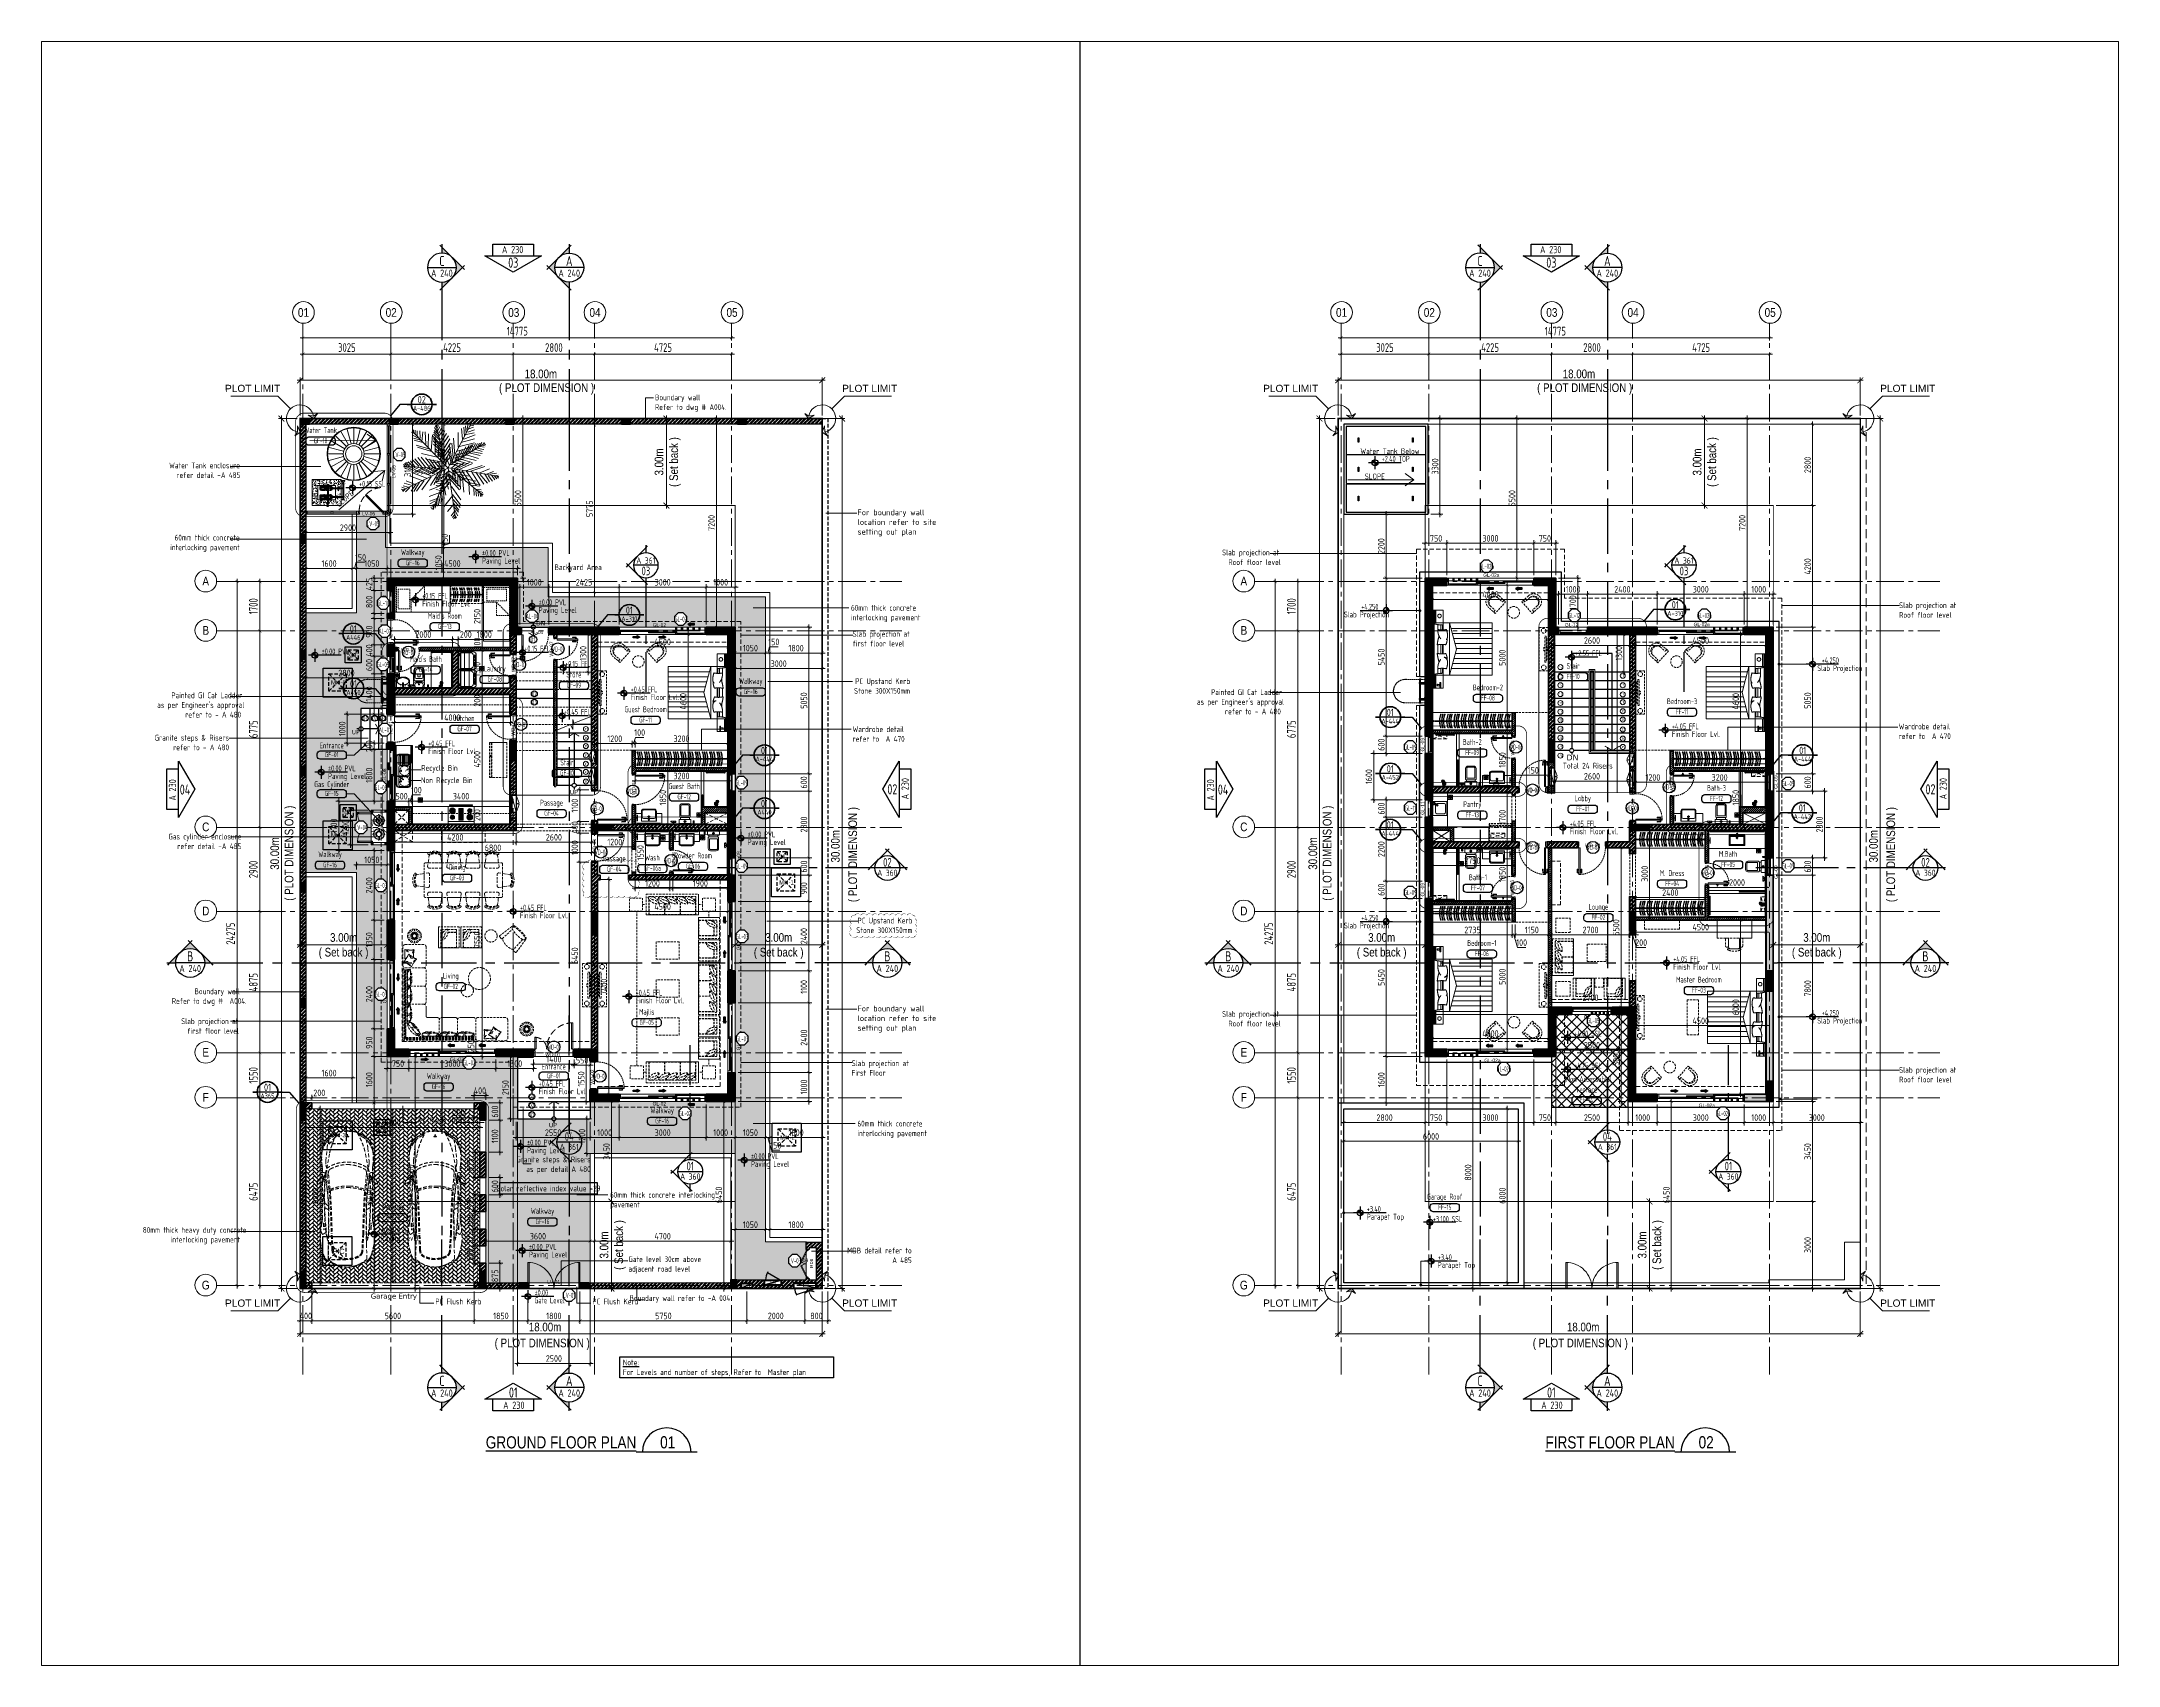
# Model space of a CAD drawing. Header units: millimetres. Extents: x -8913 to 62688, y -13000 to 43000.
import ezdxf
from ezdxf.enums import TextEntityAlignment as Align
from ezdxf.xclip import XClip

# ---------------------------------------------------------------- set-up
doc = ezdxf.new("R2010")
doc.units = ezdxf.units.MM
doc.header["$MEASUREMENT"] = 0
doc.header["$XCLIPFRAME"] = 0
doc.header["$PDMODE"] = 1
for name, pattern in [('1735 X DT-5BR-FFP$0$DASHED', [0.75, 0.5, -0.25]), ('1735 X DT-5BR-FFP$0$DASHED2', [9.525, 6.35, -3.175]), ('1735 X DT-5BR-FFP$0$HIDDEN', [0.375, 0.25, -0.125]), ('1735 X DT-5BR-FFP$0$HIDDEN2', [0.1875, 0.125, -0.0625]), ('1735 X DT-5BR-FFP-Ext$0$HIDDEN', [9.525, 6.35, -3.175]), ('1735 X DT-5BR-GFP$0$( Hidden )', [0.375, 0.25, -0.125]), ('1735 X DT-5BR-GFP$0$DASHED', [0.75, 0.5, -0.25]), ('1735 X DT-5BR-GFP$0$DASHED2', [9.525, 6.35, -3.175]), ('1735 X DT-5BR-GFP$0$HIDDEN', [0.375, 0.25, -0.125]), ('1735 X DT-5BR-GFP$0$HIDDEN IDS', [3.33375, 2.2225, -1.11125]), ('1735 X DT-5BR-GFP$0$HIDDEN2', [0.1875, 0.125, -0.0625]), ('1735 X DT-5BR-GFP-Ext$0$1734-DT-5BR-GRID$0$CENTER2', [28.575, 19.05, -3.175, 3.175, -3.175]), ('1735 X DT-5BR-GFP-Ext$0$C_CENTER_L', [2, 1.25, -0.25, 0.25, -0.25]), ('1735 X DT-5BR-GFP-Ext$0$CENTER', [2, 1.25, -0.25, 0.25, -0.25]), ('1735 X DT-5BR-GFP-Ext$0$DASHED', [0.75, 0.5, -0.25]), ('1735 X DT-5BR-GFP-Ext$0$DASHED2', [9.525, 6.35, -3.175]), ('1735 X DT-5BR-GFP-Ext$0$HIDDEN', [0.375, 0.25, -0.125]), ('1735 X DT-5BR-GFP-Ext$0$HIDDEN IDS', [3.33375, 2.2225, -1.11125]), ('1735 X DT-5BR-Grids$0$CENTER2', [28.575, 19.05, -3.175, 3.175, -3.175]), ('1735 X DT-5BR-Plot Limit$0$PHANTOM', [2.5, 1.25, -0.25, 0.25, -0.25, 0.25, -0.25]), ('CENTER', [2, 1.25, -0.25, 0.25, -0.25]), ('HIDDEN', [0.375, 0.25, -0.125]), ('HIDDEN2', [4.7625, 3.175, -1.5875])]:
    doc.linetypes.add(name, pattern=pattern)
for name, color, linetype in [('0 - Text mep', 251, 'Continuous'), ('01--VIEW-TITLE', 7, 'Continuous'), ('02-Col-DT-5BR-Ground$0$ST--B Column Hatch', 253, 'Continuous'), ('02-Col-DT-5BR-Ground$0$ST--Column Hatch', 253, 'Continuous'), ('03-Col-DT-5BR-First Floor$0$ST--Column', 4, 'Continuous'), ('03-Col-DT-5BR-First Floor$0$ST--Column Hatch', 253, 'Continuous'), ('08--DOORREF-1', 8, 'Continuous'), ('08--SPACENUMBER-1', 8, 'Continuous'), ('08--WINREF-1', 8, 'Continuous'), ('1735 X DT-5BR-FFP$0$FIX', 8, 'Continuous'), ('1735 X DT-5BR-FFP$0$G-COLR-252', 252, 'Continuous'), ('1735 X DT-5BR-FFP$0$L-Louvers 1', 2, 'Continuous'), ('1735 X DT-5BR-GFP$0$0-External Skerting', 8, 'Continuous'), ('1735 X DT-5BR-GFP$0$G-COLR-252', 252, 'Continuous'), ('1735 X DT-5BR-GFP$0$L-Louvers 1', 2, 'Continuous'), ('1735 X DT-5BR-GFP-Ext$0$0 - Text mep', 251, 'Continuous'), ('1735 X DT-5BR-GFP-Ext$0$0-garbage', 252, 'Continuous'), ('1735 X DT-5BR-Plot Limit$0$Z- Plot', 1, '1735 X DT-5BR-Plot Limit$0$PHANTOM'), ('1735 X DT-5BR-Plot Limit$0$Z-BUILDING SETBACK', 150, '1735 X DT-5BR-Plot Limit$0$PHANTOM'), ('DOOR NOS.', 9, 'CENTER'), ('Z--REVISION NTT-04', 10, 'Continuous')]:
    doc.layers.add(name, color=color, linetype=linetype)
for name, color, linetype, lineweight, plot in [('00--VIEWPORT', 6, 'Continuous', 0, False), ('1735 X DT-5BR-FFP$0$00--Door No', 6, 'Continuous', 0, False), ('1735 X DT-5BR-FFP$0$00--Glazing No', 6, 'Continuous', 0, False), ('1735 X DT-5BR-FFP$0$X-Wipeout 1', 251, 'Continuous', 25, False), ('1735 X DT-5BR-FFP-Ext$0$00--ORIGIN', 6, 'Continuous', 0, False), ('1735 X DT-5BR-GFP$0$00--Door No', 6, 'Continuous', 0, False), ('1735 X DT-5BR-GFP$0$00--Glazing No', 6, 'Continuous', 0, False), ('1735 X DT-5BR-GFP$0$X-Wipeout 1', 251, 'Continuous', 25, False), ('1735 X DT-5BR-GFP-Ext$0$00--ORIGIN', 6, 'Continuous', 0, False), ('Y---------------', 7, 'Continuous', 25, False)]:
    doc.layers.add(name, color=color, linetype=linetype, lineweight=lineweight, plot=plot)
for name, color, linetype, lineweight in [('02-Col-DT-5BR-Ground$0$ST--B Column', 4, 'Continuous', 40), ('02-Col-DT-5BR-Ground$0$ST--Column', 4, 'Continuous', 40), ('05--LEADER', 8, 'Continuous', 13), ('05--TEXT-2', 2, 'Continuous', 25), ('05--TEXT-3', 3, 'Continuous', 35), ('06--LINE-0', 8, 'Continuous', 13), ('07--DIM-2', 2, 'Continuous', 25), ('08--DETREF', 7, 'Continuous', 25), ('08--DOORREF', 7, 'Continuous', 25), ('08--SECTREF', 7, 'Continuous', 35), ('08--SECTREF-1', 2, 'Continuous', 25), ('08--SECTREF-2', 4, 'Continuous', 35), ('08--SPACENUMBER', 2, 'Continuous', 25), ('08--SPACEREF', 3, 'Continuous', 25), ('08--WINREF', 7, 'Continuous', 25), ('1735 X DT-5BR-FFP$0$04--HATCH-0', 251, 'Continuous', 9), ('1735 X DT-5BR-FFP$0$05--TEXT-3', 3, 'Continuous', 35), ('1735 X DT-5BR-FFP$0$06--LINE ABOVE', 9, '1735 X DT-5BR-FFP$0$DASHED', 15), ('1735 X DT-5BR-FFP$0$06--LINE-0', 8, 'Continuous', 13), ('1735 X DT-5BR-FFP$0$06--LINE-2', 2, 'Continuous', 25), ('1735 X DT-5BR-FFP$0$06--LINE-3', 3, 'Continuous', 35), ('1735 X DT-5BR-FFP$0$F--BLOCKWALL-2', 2, 'Continuous', 25), ('1735 X DT-5BR-FFP$0$F--BLOCKWALL-3', 3, 'Continuous', 35), ('1735 X DT-5BR-FFP$0$F--BLOCKWALL-3--HOLLOW', 3, 'Continuous', 35), ('1735 X DT-5BR-FFP$0$F--BLOCKWALL-3--INSULATED', 3, 'Continuous', 35), ('1735 X DT-5BR-FFP$0$F--BLOCKWALL-3--SOLID', 3, 'Continuous', 35), ('1735 X DT-5BR-FFP$0$F--BLOCKWALL-HATCH--HOLLOW', 251, 'Continuous', 13), ('1735 X DT-5BR-FFP$0$F--BLOCKWALL-HATCH--INSULATED', 251, 'Continuous', 13), ('1735 X DT-5BR-FFP$0$F--BLOCKWALL-HATCH--SOLID', 251, 'Continuous', 13), ('1735 X DT-5BR-FFP$0$F--BLOCKWALL-HID', 9, '1735 X DT-5BR-FFP$0$HIDDEN', 18), ('1735 X DT-5BR-FFP$0$Glass Part', 4, 'Continuous', 0), ('1735 X DT-5BR-FFP$0$L--DOORS-1', 9, 'Continuous', 18), ('1735 X DT-5BR-FFP$0$L--DOORS-2', 2, 'Continuous', 25), ('1735 X DT-5BR-FFP$0$L--HANDRAIL-1', 9, 'Continuous', 18), ('1735 X DT-5BR-FFP$0$L--LOUVER-TIMBER', 1, 'Continuous', 15), ('1735 X DT-5BR-FFP$0$L--STAIRS-2', 2, 'Continuous', 25), ('1735 X DT-5BR-FFP$0$L--WINDOW-0', 8, 'Continuous', 13), ('1735 X DT-5BR-FFP$0$L--WINDOW-1', 9, 'Continuous', 18), ('1735 X DT-5BR-FFP$0$L--WINDOW-2', 2, 'Continuous', 15), ('1735 X DT-5BR-FFP$0$M--PLASTER-0', 8, 'Continuous', 9), ('1735 X DT-5BR-FFP$0$N--DRAINPOINT', 251, 'Continuous', 18), ('1735 X DT-5BR-FFP$0$N--FIXTURE-CB-0', 251, 'Continuous', 9), ('1735 X DT-5BR-FFP$0$N--FURNITURE-0', 251, '1735 X DT-5BR-FFP$0$HIDDEN', 13), ('1735 X DT-5BR-FFP$0$N--SANITARY-0', 8, 'Continuous', 13), ('1735 X DT-5BR-FFP$0$N--SANITARY-1', 9, 'Continuous', 18), ('1735 X DT-5BR-FFP$0$N--SANITARY-2', 9, 'Continuous', 18), ('1735 X DT-5BR-FFP$0$X--OPENING ABOVE', 1, '1735 X DT-5BR-FFP$0$HIDDEN2', 15), ('1735 X DT-5BR-FFP$0$X--OPENING ON SAME LVL', 1, 'Continuous', 15), ('1735 X DT-5BR-FFP$0$Z- Elec.& Tel.', 250, 'Continuous', 15), ('1735 X DT-5BR-FFP-Ext$0$06--LINE-0', 8, 'Continuous', 13), ('1735 X DT-5BR-FFP-Ext$0$F--BLOCKWALL-2', 2, 'Continuous', 25), ('1735 X DT-5BR-FFP-Ext$0$L--DOORS-1', 9, 'Continuous', 18), ('1735 X DT-5BR-FFP-Ext$0$X--WATER TANK', 7, 'Continuous', 25), ('1735 X DT-5BR-GFP$0$04--HATCH-0', 251, 'Continuous', 9), ('1735 X DT-5BR-GFP$0$06- garbage Bin', 9, 'Continuous', 18), ('1735 X DT-5BR-GFP$0$06--LINE ABOVE', 9, '1735 X DT-5BR-GFP$0$DASHED', 15), ('1735 X DT-5BR-GFP$0$06--LINE-0', 8, 'Continuous', 13), ('1735 X DT-5BR-GFP$0$06--LINE-2', 2, 'Continuous', 25), ('1735 X DT-5BR-GFP$0$06--LINE-3', 3, 'Continuous', 35), ('1735 X DT-5BR-GFP$0$F--BLOCKWALL-3', 3, 'Continuous', 35), ('1735 X DT-5BR-GFP$0$F--BLOCKWALL-3--HOLLOW', 3, 'Continuous', 35), ('1735 X DT-5BR-GFP$0$F--BLOCKWALL-3--INSULATED', 3, 'Continuous', 35), ('1735 X DT-5BR-GFP$0$F--BLOCKWALL-3--SOLID', 3, 'Continuous', 35), ('1735 X DT-5BR-GFP$0$F--BLOCKWALL-HATCH--HOLLOW', 251, 'Continuous', 13), ('1735 X DT-5BR-GFP$0$F--BLOCKWALL-HATCH--INSULATED', 251, 'Continuous', 13), ('1735 X DT-5BR-GFP$0$F--BLOCKWALL-HATCH--SOLID', 251, 'Continuous', 13), ('1735 X DT-5BR-GFP$0$F--BLOCKWALL-HID', 9, '1735 X DT-5BR-GFP$0$HIDDEN', 18), ('1735 X DT-5BR-GFP$0$Glass Part', 4, 'Continuous', 0), ('1735 X DT-5BR-GFP$0$L- STAIR ARROW', 2, 'Continuous', 25), ('1735 X DT-5BR-GFP$0$L--DOORS-1', 9, 'Continuous', 18), ('1735 X DT-5BR-GFP$0$L--DOORS-2', 2, 'Continuous', 25), ('1735 X DT-5BR-GFP$0$L--DOORS-HID', 9, '1735 X DT-5BR-GFP$0$HIDDEN', 18), ('1735 X DT-5BR-GFP$0$L--HANDRAIL-1', 9, 'Continuous', 18), ('1735 X DT-5BR-GFP$0$L--LOUVER-TIMBER', 1, 'Continuous', 15), ('1735 X DT-5BR-GFP$0$L--STAIRS-1', 9, 'Continuous', 20), ('1735 X DT-5BR-GFP$0$L--STAIRS-2', 2, 'Continuous', 25), ('1735 X DT-5BR-GFP$0$L--STAIRS-HID', 9, '1735 X DT-5BR-GFP$0$HIDDEN', 18), ('1735 X DT-5BR-GFP$0$L--WINDOW-0', 8, 'Continuous', 13), ('1735 X DT-5BR-GFP$0$L--WINDOW-1', 9, 'Continuous', 18), ('1735 X DT-5BR-GFP$0$L--WINDOW-2', 2, 'Continuous', 15), ('1735 X DT-5BR-GFP$0$M--PLASTER-0', 8, 'Continuous', 9), ('1735 X DT-5BR-GFP$0$N--FIXTURE-0', 8, 'Continuous', 9), ('1735 X DT-5BR-GFP$0$N--FIXTURE-1', 9, 'Continuous', 18), ('1735 X DT-5BR-GFP$0$N--FIXTURE-CB-0', 251, 'Continuous', 9), ('1735 X DT-5BR-GFP$0$N--FURNITURE-0', 251, '1735 X DT-5BR-GFP$0$HIDDEN', 13), ('1735 X DT-5BR-GFP$0$N--FURNITURE-HID.', 15, '1735 X DT-5BR-GFP$0$HIDDEN', 0), ('1735 X DT-5BR-GFP$0$N--SANITARY-0', 8, 'Continuous', 13), ('1735 X DT-5BR-GFP$0$N--SANITARY-1', 9, 'Continuous', 18), ('1735 X DT-5BR-GFP$0$N--SANITARY-HID', 8, '1735 X DT-5BR-GFP$0$HIDDEN', 13), ('1735 X DT-5BR-GFP$0$Q--KERBS-2', 251, 'Continuous', 0), ('1735 X DT-5BR-GFP$0$X--OPENING ABOVE', 1, '1735 X DT-5BR-GFP$0$HIDDEN2', 15), ('1735 X DT-5BR-GFP$0$X--Void Below Landing', 8, '1735 X DT-5BR-GFP$0$HIDDEN2', 15), ('1735 X DT-5BR-GFP$0$Z- Elec.& Tel.', 250, 'Continuous', 15), ('1735 X DT-5BR-GFP-Ext$0$05--TEXT-3', 3, 'Continuous', 35), ('1735 X DT-5BR-GFP-Ext$0$06--Car', 8, 'Continuous', 13), ('1735 X DT-5BR-GFP-Ext$0$06--LINE-0', 8, 'Continuous', 13), ('1735 X DT-5BR-GFP-Ext$0$A-HATCH ID PAVING', 251, 'Continuous', 0), ('1735 X DT-5BR-GFP-Ext$0$F--BLOCKWALL-2', 2, 'Continuous', 25), ('1735 X DT-5BR-GFP-Ext$0$F--BLOCKWALL-2 A', 2, 'Continuous', 25), ('1735 X DT-5BR-GFP-Ext$0$F--BLOCKWALL-3', 3, 'Continuous', 35), ('1735 X DT-5BR-GFP-Ext$0$F--BLOCKWALL-HATCH', 8, 'Continuous', 13), ('1735 X DT-5BR-GFP-Ext$0$F--BLOCKWALL-HID', 9, '1735 X DT-5BR-GFP-Ext$0$HIDDEN', 18), ('1735 X DT-5BR-GFP-Ext$0$G--STELWRK-0', 8, 'Continuous', 13), ('1735 X DT-5BR-GFP-Ext$0$G--STELWRK-2', 2, 'Continuous', 25), ('1735 X DT-5BR-GFP-Ext$0$L--DOORS-1', 9, 'Continuous', 18), ('1735 X DT-5BR-GFP-Ext$0$L--DOORS-2', 2, 'Continuous', 25), ('1735 X DT-5BR-GFP-Ext$0$L--DOORS-HID', 9, '1735 X DT-5BR-GFP-Ext$0$HIDDEN', 18), ('1735 X DT-5BR-GFP-Ext$0$L--WINDOW-1', 9, 'Continuous', 18), ('1735 X DT-5BR-GFP-Ext$0$MEP', 8, 'Continuous', 0), ('1735 X DT-5BR-GFP-Ext$0$Q--KERBS', 1, 'Continuous', 18), ('1735 X DT-5BR-GFP-Ext$0$Q--KERBS-2', 251, 'Continuous', 0), ('1735 X DT-5BR-GFP-Ext$0$Q--PARKING', 9, '1735 X DT-5BR-GFP-Ext$0$DASHED2', 13), ('1735 X DT-5BR-GFP-Ext$0$S--FF-MAIN', 251, 'Continuous', 9), ('1735 X DT-5BR-Grids$0$03--GRID', 252, '1735 X DT-5BR-Grids$0$CENTER2', 5), ('1735 X DT-5BR-Grids$0$03--GRIDBUBBLE', 8, 'Continuous', 18), ('1735 X DT-5BR-Grids$0$03--GRIDTEXT', 4, 'Continuous', 40), ('1735 X DT-5BR-Grids$0$07--GRID DIM', 2, 'Continuous', 25), ('1735 X DT-5BR-Grids$0$08--DETREF', 7, 'Continuous', 25), ('1735 X DT-5BR-Grids$0$08--ELEREF', 7, 'Continuous', 25), ('1735 X DT-5BR-Grids$0$08--MAIN SECT REF', 7, 'Continuous', 25), ('1735 X DT-5BR-Grids$0$08--SECTREF', 7, 'Continuous', 25), ('1735 X DT-5BR-Grids$0$08--SECTREF-1', 2, 'Continuous', 25), ('1735 X DT-5BR-Grids$0$08--SECTREF-2', 4, 'Continuous', 35), ('1735 X DT-5BR-Grids$0$08--SECTREF-LINE', 7, 'Continuous', 25), ('1735 X DT-5BR-Plot Limit$0$05--TEXT-3', 3, 'Continuous', 35), ('1735 X DT-5BR-Plot Limit$0$07--DIM-1', 1, 'Continuous', 20), ('1735 X DT-5BR-Plot Limit$0$G-ANNO-LIN02', 9, 'Continuous', 20), ('1735 X DT-5BR-Plot Limit$0$L-ANNO-TEXT', 3, 'Continuous', 13), ('L- STAIR ARROW', 2, 'Continuous', 25), ('N--DRAINPOINT', 251, 'Continuous', 18), ('N--SANITARY-1', 9, 'Continuous', 18), ('W--ELE-1', 2, 'Continuous', 25), ('Z--X-REF', 7, 'Continuous', 0)]:
    doc.layers.add(name, color=color, linetype=linetype, lineweight=lineweight)
doc.layers.add('1735 X DT-5BR-GFP-Ext$0$Tree', color=7, linetype='Continuous', lineweight=0, true_color=0x007d1e)
doc.styles.add('1735 X DT-5BR-FFP$0$ISO', font='isocp2.shx', dxfattribs={"width": 0.8})
doc.styles.add('1735 X DT-5BR-FFP$0$Rooms', font='verdana.ttf')
doc.styles.add('1735 X DT-5BR-FFP$0$style1', font='arial.ttf', dxfattribs={"width": 0.8, "height": 250})
doc.styles.add('1735 X DT-5BR-GFP$0$ISO', font='isocp2.shx', dxfattribs={"width": 0.7})
doc.styles.add('1735 X DT-5BR-GFP$0$style1', font='arial.ttf', dxfattribs={"width": 0.8, "height": 250})
doc.styles.add('1735 X DT-5BR-GFP-Ext$0$ARIAL', font='swiss.ttf')
doc.styles.add('1735 X DT-5BR-GFP-Ext$0$Rooms', font='verdana.ttf')
doc.styles.add('1735 X DT-5BR-GFP-Ext$0$Standard', font='GOTHIC.TTF')
doc.styles.add('1735 X DT-5BR-Grids$0$Ariel', font='arial.ttf', dxfattribs={"width": 0.8})
doc.styles.add('1735 X DT-5BR-Grids$0$ISO', font='isocp2.shx', dxfattribs={"width": 0.8})
doc.styles.add('1735 X DT-5BR-Grids$0$ROMANS', font='ARIALN.TTF')
doc.styles.add('1735 X DT-5BR-Plot Limit$0$Ariel', font='arial.ttf', dxfattribs={"width": 0.8})
doc.styles.add('1735 X DT-5BR-Plot Limit$0$SDC-TEXT', font='arial.ttf')
doc.styles.add('ARIAL', font='swiss.ttf')
doc.styles.add('Ariel', font='arial.ttf', dxfattribs={"width": 0.8})
doc.styles.add('format font', font='arial.ttf')
doc.styles.add('ISO', font='isocp2.shx', dxfattribs={"width": 0.8})
doc.styles.add('Rooms', font='verdana.ttf')
doc.dimstyles.new('1-100_AR', dxfattribs={"dimtxt": 225, "dimasz": 100, "dimexe": 100, "dimexo": 100, "dimgap": 0, "dimtad": 0, "dimdec": 0, "dimzin": 12, "dimdsep": 46, "dimtxsty": 'ISO', "dimblk": 'ARCHTICK', "dimcen": 100, "dimdle": 100, "dimclrd": 8, "dimclre": 9, "dimclrt": 2, "dimadec": 0, "dimazin": 0, "dimtfac": 1, "dimtdec": 0, "dimtmove": 0, "dimatfit": 2, "dimldrblk": 'ARCHTICK', "dimfxl": 1, "dimtvp": 0.75, "dimtolj": 1, "dimtzin": 12, "dimlwd": 9, "dimlwe": 9, "dimarcsym": 0})
doc.dimstyles.new('1735 X DT-5BR-Grids$0$1-100_AR', dxfattribs={"dimtxt": 300, "dimasz": 100, "dimexe": 100, "dimexo": 100, "dimgap": 0, "dimtad": 0, "dimzin": 12, "dimdsep": 46, "dimtxsty": '1735 X DT-5BR-Grids$0$ISO', "dimblk": '1735 X DT-5BR-Grids$0$_ArchTick', "dimcen": 100, "dimdle": 100, "dimclrd": 8, "dimclre": 9, "dimclrt": 2, "dimadec": 0, "dimazin": 0, "dimtfac": 1, "dimtmove": 0, "dimatfit": 2, "dimldrblk": '1735 X DT-5BR-Grids$0$_ArchTick', "dimfxl": 1, "dimtvp": 0.75, "dimtolj": 1, "dimtzin": 12, "dimlwd": 9, "dimlwe": 9, "dimarcsym": 0})
doc.dimstyles.new('1735 X DT-5BR-Plot Limit$0$1-100_PLOT-m', dxfattribs={"dimscale": 100, "dimtxt": 3, "dimasz": 2, "dimexe": 1, "dimexo": 1, "dimgap": 1, "dimtad": 0, "dimlfac": 0.001, "dimzin": 1, "dimdsep": 46, "dimtxsty": '1735 X DT-5BR-Plot Limit$0$Ariel', "dimblk": '1735 X DT-5BR-Plot Limit$0$_ArchTick', "dimcen": 0.09, "dimdle": 1, "dimclrd": 8, "dimclre": 8, "dimclrt": 2, "dimadec": 3, "dimazin": 0, "dimtfac": 1, "dimtix": 1, "dimtmove": 1, "dimatfit": 3, "dimldrblk": '1735 X DT-5BR-Plot Limit$0$_Dot', "dimfxl": 3500, "dimtvp": 0.75, "dimtolj": 1, "dimtzin": 12, "dimlwd": 13, "dimlwe": 13, "dimarcsym": 1})
doc.dimstyles.new('A&B DIM', dxfattribs={"dimtxt": 250, "dimasz": 250, "dimexe": 100, "dimexo": 100, "dimgap": 0, "dimtad": 0, "dimdec": 0, "dimzin": 12, "dimdsep": 46, "dimtxsty": 'ARIAL', "dimcen": 0, "dimdle": 100, "dimclrd": 11, "dimclre": 11, "dimclrt": 7, "dimadec": 0, "dimazin": 0, "dimtfac": 1, "dimtdec": 0, "dimtmove": 1, "dimatfit": 2, "dimfxl": 1, "dimtvp": 0.75, "dimtolj": 1, "dimtzin": 12, "dimlwd": 18, "dimlwe": 18, "dimarcsym": 0})
doc.dimstyles.new('Copy of 1-100_AR LEADER', dxfattribs={"dimtxt": 200, "dimasz": 100, "dimexe": 100, "dimexo": 100, "dimgap": 0, "dimtad": 0, "dimdec": 0, "dimzin": 12, "dimdsep": 46, "dimtxsty": 'ISO', "dimcen": 150, "dimdle": 100, "dimclrd": 8, "dimclre": 9, "dimclrt": 2, "dimadec": 0, "dimazin": 0, "dimtfac": 1, "dimtdec": 0, "dimtmove": 0, "dimatfit": 2, "dimfxl": 1, "dimtvp": 0.75, "dimtolj": 1, "dimtzin": 12, "dimlwd": 9, "dimlwe": 9, "dimarcsym": 0})

msp = doc.modelspace()

# ---------------------------------------------------------------- texts
at = {"layer": '0 - Text mep', "style": 'ISO', "width": 0.8}
msp.add_text('SLOPE', height=200, dxfattribs=at).set_placement((36703.4, 27903.4))
at = {"layer": '05--TEXT-2', "char_height": 200, "style": 'ISO'}
for s, insert, width, attachment_point in [('\\pi161.44;Water Tank enclosure \\P\\pi411.22;refer detail -A 485', (-4675.3, 28482.3), 2225.844, 1), ('{\\W1;For boundary wall location refer to site setting out plan}', (19217.4, 26863), 2428.98, 1), ('\\pi901.7;60mm thick concrete \\P\\pi751.27;interlocking pavement', (-5227.2, 25992.2), 2799.274, 1), ('\\pi266.1;Slab projection at \\P\\pi480.44;Roof floor level', (31520.5, 25480.1), 1952.442, 1), ('Slab projection at Roof floor level', (55126, 23660.7), 1952.442, 1), ('60mm thick concrete interlocking pavement', (18993.2, 23574.2), 2799.274, 1), ('Slab projection at first floor level', (19046.8, 22672.6), 1952.442, 1), ('PC Upstand Kerb Stone 300X150mm', (21032.7, 21042.7), 1874.679, 3), ('Wardrobe detail \\Prefer to  A 470', (19046.8, 19385.5), 2288.73, 1), ('Wardrobe detail \\Prefer to  A 470', (55111.7, 19480.6), 2288.73, 1), ('Granite steps & Risers refer to - A 480', (-2447.6, 19092.9), 2588.205, 3), ('\\pi158;Gas cylinder enclosure \\P\\pi464.45;refer detail -A 485', (-4695.9, 15684.5), 2279.082, 1), ('PC Upstand Kerb Stone 300X150mm', (21110.6, 12789), 1874.679, 3), ('\\pi3135.5;Boundary wall \\P\\pi2351.5;Refer to dwg #  A004. ', (-6774.5, 10347.3), 4431.533, 1), ('\\pi266.1;Slab projection at \\P\\pi480.04;first floor level', (-4365.4, 9316.5), 1952.442, 1), ('{\\W1;For boundary wall location refer to site setting out plan}', (19217.4, 9754.4), 2428.98, 1), ('\\pi266.1;Slab projection at \\P\\pi480.44;Roof floor level', (31520.5, 9568.4), 1952.442, 1), ('Slab projection at\\PFirst Floor ', (19013.5, 7868.3), 2277.405, 1), ('Slab projection at Roof floor level', (55126, 7639.2), 1952.442, 1), ('60mm thick concrete interlocking pavement', (19213.7, 5785.6), 2799.274, 1), ('\\pi588.79;80mm thick heavy duty concrete \\P\\pi1548.8;interlocking pavement', (-6009.1, 2119.5), 3596.788, 1), ('MDB detail refer to A 485', (21086.7, 1409.4), 1874.679, 3)]:
    msp.add_mtext(s, dxfattribs=dict(at, insert=insert, width=width, attachment_point=attachment_point))
at = {"layer": '05--TEXT-2', "char_height": 200, "attachment_point": 1, "style": 'ISO'}
for insert in [(-4956.6, 20555), (30887.9, 20663.8)]:
    msp.add_mtext_dynamic_manual_height_columns("\\pi518.86;Painted GI Cat Ladder \\P\\pi30.059;as per Engineer's approval\\P\\pi998.73;refer to - A 480", width=2534.859, gutter_width=0, heights=[1313.7], dxfattribs=dict(at, insert=insert))
at = {"layer": '05--TEXT-2', "insert": (11128.8, -2451.4), "char_height": 200, "width": 7161.449, "attachment_point": 1, "style": 'ISO', "bg_fill": 16}
msp.add_mtext('{\\LNote:}\\PFor Levels and number of steps, Refer to  Master plan', dxfattribs=at)
at = {"layer": '08--SPACEREF', "insert": (36554.2, 28975), "char_height": 200, "width": 1952.442, "attachment_point": 1, "style": 'ISO'}
msp.add_mtext('Water Tank Below', dxfattribs=at)

# ---------------------------------------------------------------- blocks, each defined once
blk = doc.blocks.new('1735 X DT-5BR-GFP$0$ID-009A$0$A$C4D624917')
for p, q in [((-25, -14), (-25, 14)), ((-6, 25), (0, 25)), ((-6, -25), (-6, 25)), ((0, -25), (0, 25)), ((-6, -25), (0, -25))]:
    blk.add_line(p, q)
for centre, start, end in [((-25, 36), 270.05273, 330.08443), ((-25, -36), 29.91557, 89.94727)]:
    blk.add_arc(centre, 21.9, start, end)
blk = doc.blocks.new('1735 X DT-5BR-GFP$0$Clothes Hanger')
at = {"color": 0, "ltscale": 300}
blk.add_line((26, 237, 0), (71, 237, 0), dxfattribs=at)
at = {"color": 0, "ltscale": 300, "extrusion": (-1.35005e-15, -2.57735e-24, -1)}
for centre, major_axis, ratio, start_param, end_param in [((12, 462, 0), (-0.2, 12.2), 1, 4.204543, 7.50022), ((12, 12, 0), (-0.2, 12.2), 1, 1.924655, 5.220332), ((-325, 190, 0), (104, 454), 0.781845, 1.365746, 1.775847), ((-326, 286, 0), (-102, 454), 0.783352, 1.365746, 1.775847), ((-632, 249, 0), (-151, 856), 0.791628, 1.455021, 1.686572), ((-632, 228, 0), (154, 856), 0.79127, 1.455021, 1.686572)]:
    blk.add_ellipse(centre, major_axis=major_axis, ratio=ratio, start_param=start_param, end_param=end_param, dxfattribs=at)
at = {"color": 0, "ltscale": 300}
blk.add_ellipse((49, 237, 0), major_axis=(0.4, -35.1), ratio=0.641459, dxfattribs=at)
blk = doc.blocks.new('*U412')
at = {"ltscale": 300}
for p, q in [((1100, 600), (0, 600)), ((0, 600), (0, 0)), ((0, 0), (1100, 0)), ((1100, 0), (1100, 600))]:
    blk.add_line(p, q, dxfattribs=at)
at = {"linetype": '1735 X DT-5BR-GFP$0$HIDDEN', "ltscale": 0.1}
for p, q in [((25, 310, 0), (1075, 310)), ((25, 290, 0), (1075, 290))]:
    blk.add_line(p, q, dxfattribs=at)
at = {"linetype": '1735 X DT-5BR-GFP$0$HIDDEN', "ltscale": 6, "xscale": -1}
blk.add_blockref('1735 X DT-5BR-GFP$0$ID-009A$0$A$C4D624917', (0, 300), dxfattribs=at)
at = {"linetype": '1735 X DT-5BR-GFP$0$HIDDEN', "ltscale": 0.5, "xscale": -1, "rotation": 180}
for p in [(49, 537, 0), (111, 537, 0), (186, 537, 0), (299, 537, 0), (361, 537, 0), (436, 537, 0), (549, 537, 0), (611, 537, 0), (686, 537, 0), (799, 537, 0), (861, 537, 0), (936, 537, 0)]:
    blk.add_blockref('1735 X DT-5BR-GFP$0$Clothes Hanger', p, dxfattribs=at)
at = {"linetype": '1735 X DT-5BR-GFP$0$HIDDEN', "ltscale": 6}
blk.add_blockref('1735 X DT-5BR-GFP$0$ID-009A$0$A$C4D624917', (1100, 300), dxfattribs=at)
blk = doc.blocks.new('1735 X DT-5BR-GFP$0$MD-BED')
at = {"ltscale": 200}
for p, q in [((1900, 450), (0, 450)), ((0, 450), (0, -450)), ((0, 450), (0, -450)), ((1900, 450), (0, 450)), ((50, -450), (50, 450)), ((510, 342), (110, 342)), ((110, 342), (110, -342)), ((510, -342), (510, 342)), ((560, -7), (1017, 450)), ((1017, -7), (1017, 450)), ((110, -342), (510, -342)), ((1017, -7), (560, -7)), ((560, -450), (560, -7))]:
    blk.add_line(p, q, dxfattribs=at)
blk.add_lwpolyline([(0, -450), (1900, -450), (1900, 450), (1900, -450)], close=True, dxfattribs=at)
blk = doc.blocks.new('*U410')
h = blk.add_hatch(color=252)
h.paths.add_polyline_path([(-0.002, 0.015, 0.724863), (-0.002, 0), (-0.002, -0.036), (0, -0.036), (0, 0, 1.209796)])
h.paths.add_polyline_path([(-0.006, 0.008, -1), (0.006, 0.008, -1)], flags=16)
blk.add_hatch(color=252).paths.add_polyline_path([(0.008, 0.01, -0.06361), (0.008, 0.008), (0.044, 0.008), (0.044, 0.01)])
blk.add_lwpolyline([(-0.003, 0.015, 0.723917), (-0.002, 0), (-0.002, -0.036), (0, -0.036), (0, 0, 1.209796), (-0.002, 0.015)], format="xyb")
blk.add_lwpolyline([(0.008, 0.008), (0.044, 0.008), (0.044, 0.01), (0.008, 0.01)])
blk.add_circle((0, 0.008), 0.00604)
blk = doc.blocks.new('*U411')
at = {"lineweight": 5}
for p, q in [((-13, 664), (-15, 545)), ((-15, 545), (7, 545)), ((38, 670), (-7, 670)), ((4, 654), (38, 654)), ((7, 545), (4, 654)), ((38, 687), (38, 670)), ((48, 687), (38, 687)), ((38, 654), (38, 670)), ((38, 654), (38, 637)), ((38, 637), (48, 637)), ((88, 687), (98, 687)), ((98, 637), (88, 637)), ((98, 687), (98, 670)), ((98, 670), (142, 670)), ((98, 654), (98, 670)), ((132, 654), (98, 654)), ((98, 654), (98, 637)), ((129, 545), (132, 654)), ((151, 545), (129, 545)), ((148, 664), (151, 545))]:
    blk.add_line(p, q, dxfattribs=at)
blk.add_lwpolyline([(48, 9), (48, 722), (88, 722), (88, 9)], close=True, dxfattribs=at)
for points in [[(50, -51), (50, -200), (0, -200), (0, 0), (39, 0), (39, -51), (50, -51)], [(750, -51), (750, -200), (800, -200), (800, 0), (761, 0), (761, -51), (750, -51)]]:
    blk.add_lwpolyline(points, dxfattribs=at)
at = {"linetype": '1735 X DT-5BR-GFP$0$DASHED', "ltscale": 100}
blk.add_arc((48, 8), 714, 359.46931, 89.99846, dxfattribs=at)
at = {"lineweight": 5}
for centre, start, end in [((-7, 664), 90, 178.62514), ((142, 664), 1.37486, 90)]:
    blk.add_arc(centre, 6, start, end, dxfattribs=at)
at = {"lineweight": 5, "xscale": 1000, "yscale": 1000, "zscale": 1000}
blk.add_blockref('*U410', (39, 0), dxfattribs=at)
blk = doc.blocks.new('1735 X DT-5BR-GFP$0$TV Unit')
at = {"ltscale": 300}
h = blk.add_hatch(color=256, dxfattribs=at)
h.dxf.hatch_style = 1
h.set_gradient(color1=(109, 77, 64), color2=(195, 164, 152), rotation=45, one_color=1, tint=0.68, name='CYLINDER')
h.paths.add_polyline_path([(1500, 0), (1500, 300), (0, 300), (0, 0)])
h.paths.add_polyline_path([(0, 0), (0, 300), (1500, 300), (1500, 0)], flags=17)
for p, q in [((363, 238), (389, 263)), ((1137, 238), (1111, 263))]:
    blk.add_line(p, q, dxfattribs=at)
blk.add_lwpolyline([(1500, 0), (1500, 300), (0, 300), (0, 0)], close=True, dxfattribs=at)
for points in [[(1200, 238), (1200, 188), (300, 188), (300, 238), (1200, 238)], [(389, 263), (1111, 263)]]:
    blk.add_lwpolyline(points, dxfattribs=at)
for centre in [(117, 151), (1383, 151)]:
    blk.add_circle(centre, 81.2, dxfattribs=at)
for start, end in [(199.47123, 340.52877), (41.8103, 138.1897)]:
    blk.add_arc((750, 213), 75, start, end, dxfattribs=at)
blk = doc.blocks.new('1735 X DT-5BR-GFP$0$A$C30142baf')
at = {"ltscale": 300}
for p, q in [((-2570, 5988), (-2570, 6708)), ((-2570, 6708), (-770, 6708)), ((-2480, 6618), (-860, 6618)), ((-2480, 6605), (-2480, 6618)), ((-2480, 5988), (-2480, 6534)), ((-2480, 6528), (-2476, 6528)), ((-2471, 5997), (-2471, 6519)), ((-2203, 6528), (-2116, 6528)), ((-1571, 6528), (-1485, 6528)), ((-1562, 6519), (-1478, 6519)), ((-1404, 5997), (-1404, 6445)), ((-939, 6528), (-860, 6528)), ((-931, 6519), (-869, 6519)), ((-869, 5997), (-869, 6519)), ((-860, 5988), (-860, 6618)), ((-770, 5988), (-770, 6708)), ((-2895, 785), (-2895, 6120)), ((-2703, 6345), (-2570, 6345)), ((-2570, 5988), (-770, 5988)), ((-2471, 5997), (-1942, 5997)), ((-1942, 5997), (-1942, 6394)), ((-1933, 5997), (-1933, 6390)), ((-1933, 5997), (-1404, 5997)), ((-1395, 5997), (-1395, 6438)), ((-1395, 5997), (-869, 5997)), ((-770, 6345), (-635, 6345)), ((-770, 5893), (-50, 5893)), ((-770, 5173), (-770, 5893)), ((-770, 5803), (-506, 5803)), ((-761, 5272), (-761, 5794)), ((-761, 5794), (-509, 5794)), ((-417, 5803), (-140, 5803)), ((-410, 6120), (-410, 5893)), ((-369, 5794), (-239, 5794)), ((-239, 5731), (-239, 5794)), ((-230, 5724), (-230, 5803)), ((-140, 5263), (-140, 5803)), ((-50, 5173), (-50, 5893)), ((-1433, 5063), (-2233, 5063)), ((-2233, 5063), (-2233, 4463)), ((-1433, 4463), (-1433, 5063)), ((-770, 5263), (-140, 5263)), ((-770, 5173), (-50, 5173)), ((-770, 5123), (-50, 5123)), ((-770, 4403), (-770, 5123)), ((-770, 5033), (-506, 5033)), ((-761, 5272), (-239, 5272)), ((-761, 4502), (-761, 5024)), ((-761, 5024), (-509, 5024)), ((-417, 5033), (-140, 5033)), ((-410, 5173), (-410, 5123)), ((-369, 5024), (-239, 5024)), ((-239, 5272), (-239, 5563)), ((-239, 4961), (-239, 5024)), ((-230, 5263), (-230, 5562)), ((-230, 4954), (-230, 5033)), ((-140, 4493), (-140, 5033)), ((-50, 4403), (-50, 5123)), ((-2233, 4463), (-1433, 4463)), ((-770, 4493), (-140, 4493)), ((-770, 4403), (-50, 4403)), ((-770, 4353), (-50, 4353)), ((-770, 2553), (-770, 4353)), ((-761, 4502), (-239, 4502)), ((-410, 4403), (-410, 4353)), ((-239, 4502), (-239, 4793)), ((-230, 4493), (-230, 4792)), ((-50, 2553), (-50, 4353)), ((-1433, 3753), (-2233, 3753)), ((-2233, 3753), (-2233, 3153)), ((-1433, 3153), (-1433, 3753)), ((-770, 4263), (-140, 4263)), ((-761, 4254), (-239, 4254)), ((-761, 3727), (-761, 4254)), ((-761, 3727), (-319, 3727)), ((-761, 3718), (-313, 3718)), ((-761, 3189), (-761, 3718)), ((-239, 4192), (-239, 4254)), ((-239, 3560), (-239, 3645)), ((-230, 4183), (-230, 4263)), ((-230, 3552), (-230, 3638)), ((-140, 2643), (-140, 4263)), ((-2233, 3153), (-1433, 3153)), ((-761, 3189), (-367, 3189)), ((-761, 2652), (-761, 3180)), ((-761, 3180), (-364, 3180)), ((-230, 2920), (-230, 3006)), ((-1433, 2443), (-2233, 2443)), ((-2233, 2443), (-2233, 1843)), ((-1433, 1843), (-1433, 2443)), ((-770, 2643), (-224, 2643)), ((-770, 2553), (-50, 2553)), ((-770, 2503), (-770, 1783)), ((-770, 2503), (-50, 2503)), ((-770, 2413), (-140, 2413)), ((-761, 2652), (-239, 2652)), ((-761, 2404), (-761, 1882)), ((-761, 2404), (-239, 2404)), ((-239, 2404), (-239, 2113)), ((-230, 2643), (-230, 2647)), ((-230, 2413), (-230, 2113)), ((-153, 2643), (-140, 2643)), ((-140, 2413), (-140, 1873)), ((-50, 2503), (-50, 1783)), ((-2233, 1843), (-1433, 1843)), ((-770, 1873), (-506, 1873)), ((-770, 1783), (-50, 1783)), ((-770, 1733), (-770, 1013)), ((-770, 1733), (-50, 1733)), ((-770, 1643), (-140, 1643)), ((-761, 1882), (-509, 1882)), ((-761, 1634), (-761, 1112)), ((-761, 1634), (-239, 1634)), ((-417, 1873), (-140, 1873)), ((-369, 1882), (-239, 1882)), ((-239, 1944), (-239, 1882)), ((-239, 1634), (-239, 1343)), ((-230, 1951), (-230, 1873)), ((-230, 1643), (-230, 1343)), ((-140, 1643), (-140, 1103)), ((-50, 1733), (-50, 1013)), ((-2570, 920), (-2570, 200)), ((-2570, 920), (-770, 920)), ((-2480, 920), (-2480, 374)), ((-2471, 911), (-2471, 389)), ((-2471, 911), (-1942, 911)), ((-1942, 911), (-1942, 514)), ((-1933, 911), (-1933, 517)), ((-1933, 911), (-1404, 911)), ((-1404, 911), (-1404, 463)), ((-1395, 911), (-1395, 469)), ((-1395, 911), (-869, 911)), ((-869, 911), (-869, 389)), ((-860, 920), (-860, 290)), ((-770, 1103), (-506, 1103)), ((-770, 1013), (-50, 1013)), ((-770, 920), (-770, 200)), ((-761, 1112), (-509, 1112)), ((-417, 1103), (-140, 1103)), ((-410, 1013), (-410, 785)), ((-369, 1112), (-239, 1112)), ((-239, 1174), (-239, 1112)), ((-230, 1181), (-230, 1103)), ((-2570, 560), (-2670, 560)), ((-2570, 200), (-770, 200)), ((-2480, 380), (-2476, 380)), ((-2480, 303), (-2480, 290)), ((-2480, 290), (-860, 290)), ((-2203, 380), (-2116, 380)), ((-1571, 380), (-1485, 380)), ((-1562, 389), (-1478, 389)), ((-939, 380), (-860, 380)), ((-931, 389), (-869, 389)), ((-635, 560), (-770, 560))]:
    blk.add_line(p, q, dxfattribs=at)
for points in [[(-3153, 6570), (-2703, 6570), (-2703, 6120), (-3153, 6120)], [(-2570, 5988), (-2570, 6708), (-770, 6708), (-770, 5988)], [(-185, 6570), (-635, 6570), (-635, 6120), (-185, 6120)], [(-49, 5173), (-49, 5893), (-770, 5893), (-770, 5173)], [(-49, 4403), (-49, 5123), (-770, 5123), (-770, 4403)], [(-770, 2553), (-50, 2553), (-50, 4353), (-770, 4353)], [(-49, 2503), (-49, 1783), (-770, 1783), (-770, 2503)], [(-49, 1733), (-49, 1013), (-770, 1013), (-770, 1733)], [(-2670, 335), (-3120, 335), (-3120, 785), (-2670, 785)], [(-2570, 920), (-2570, 200), (-770, 200), (-770, 920)], [(-185, 335), (-635, 335), (-635, 785), (-185, 785)]]:
    blk.add_lwpolyline(points, close=True, dxfattribs=at)
for centre, radius, start, end in [((-2408, 6324), 289, 9.85446, 111.1559), ((-2173, 6740), 370, 203.28796, 277.7224), ((-2049, 6324), 289, 9.85446, 111.1559), ((-1814, 6740), 370, 203.28796, 277.7224), ((-1777, 6324), 289, 9.85446, 111.1559), ((-1541, 6740), 370, 203.28796, 277.7224), ((-1417, 6324), 289, 9.85446, 111.1559), ((-1182, 6740), 370, 203.28796, 277.7224), ((-1145, 6324), 289, 9.85446, 111.1559), ((-910, 6740), 370, 203.28796, 277.7224), ((-461, 5436), 370, 23.28796, 97.7224), ((-226, 5852), 289, 189.85446, 291.1559), ((-461, 4666), 370, 23.28796, 97.7224), ((-226, 5082), 289, 189.85446, 291.1559), ((-17, 4213), 370, 172.2776, 246.71204), ((-17, 3941), 370, 172.2776, 246.71204), ((-17, 3581), 370, 172.2776, 246.71204), ((-433, 3978), 289, 338.8441, 80.14554), ((-433, 3705), 289, 338.8441, 80.14554), ((-433, 3346), 289, 338.8441, 80.14554), ((-17, 3309), 370, 172.2776, 246.71204), ((-17, 2950), 370, 172.2776, 246.71204), ((-433, 3074), 289, 338.8441, 80.14554), ((-433, 2714), 289, 338.8441, 80.14554), ((-226, 1824), 289, 68.8441, 170.14554), ((-461, 2240), 370, 262.2776, 336.71204), ((-226, 1054), 289, 68.8441, 170.14554), ((-461, 1470), 370, 262.2776, 336.71204), ((-2173, 167), 370, 82.2776, 156.71204), ((-2408, 583), 289, 248.8441, 350.14554), ((-1814, 167), 370, 82.2776, 156.71204), ((-2049, 583), 289, 248.8441, 350.14554), ((-1541, 167), 370, 82.2776, 156.71204), ((-1777, 583), 289, 248.8441, 350.14554), ((-1182, 167), 370, 82.2776, 156.71204), ((-1417, 583), 289, 248.8441, 350.14554), ((-910, 167), 370, 82.2776, 156.71204), ((-1145, 583), 289, 248.8441, 350.14554)]:
    blk.add_arc(centre, radius, start, end, dxfattribs=at)
for points in [[(-2124, 6374), (-2163, 6418), (-2227, 6490), (-2350, 6505), (-2401, 6541), (-2422, 6555)], [(-1764, 6374), (-1804, 6418), (-1868, 6490), (-1991, 6505), (-2042, 6541), (-2063, 6555)], [(-1492, 6374), (-1531, 6418), (-1596, 6490), (-1718, 6505), (-1769, 6541), (-1790, 6555)], [(-1132, 6374), (-1172, 6418), (-1236, 6490), (-1359, 6505), (-1410, 6541), (-1431, 6555)], [(-860, 6374), (-899, 6418), (-964, 6490), (-1087, 6505), (-1138, 6541), (-1159, 6555)], [(-511, 5802), (-471, 5758), (-407, 5686), (-284, 5671), (-233, 5635), (-212, 5621)], [(-511, 5032), (-471, 4988), (-407, 4916), (-284, 4901), (-233, 4865), (-212, 4851)], [(-384, 4263), (-340, 4223), (-268, 4159), (-252, 4036), (-217, 3985), (-202, 3964)], [(-384, 3990), (-340, 3951), (-268, 3886), (-252, 3764), (-217, 3713), (-202, 3692)], [(-384, 3631), (-340, 3592), (-268, 3527), (-252, 3404), (-217, 3353), (-202, 3332)], [(-384, 3359), (-340, 3319), (-268, 3255), (-252, 3132), (-217, 3081), (-202, 3060)], [(-384, 2999), (-340, 2960), (-268, 2895), (-252, 2773), (-217, 2722), (-202, 2701)], [(-511, 1873), (-471, 1917), (-407, 1989), (-284, 2005), (-233, 2040), (-212, 2055)], [(-511, 1103), (-471, 1147), (-407, 1219), (-284, 1235), (-233, 1270), (-212, 1285)], [(-2124, 534), (-2163, 490), (-2227, 418), (-2350, 402), (-2401, 367), (-2422, 353)], [(-1764, 534), (-1804, 490), (-1868, 418), (-1991, 402), (-2042, 367), (-2063, 353)], [(-1492, 534), (-1531, 490), (-1596, 418), (-1718, 402), (-1769, 367), (-1790, 353)], [(-1132, 534), (-1172, 490), (-1236, 418), (-1359, 402), (-1410, 367), (-1431, 353)], [(-860, 534), (-899, 490), (-964, 418), (-1087, 402), (-1138, 367), (-1159, 353)]]:
    blk.add_open_spline(points, degree=3, knots=[0, 0, 0, 0, 188.814546, 309.367701, 393.678384, 393.678384, 393.678384, 393.678384], dxfattribs=at)
blk = doc.blocks.new('1735 X DT-5BR-GFP$0$bd2')
at = {"ltscale": 300}
for p, q in [((-0.902, 2.023), (-0.902, 0)), ((-0.902, 2.023), (0.906, 2.023)), ((-0.708, 0.601), (-0.708, 2.011)), ((-0.536, 0.646), (-0.536, 2.011)), ((-0.364, 0.692), (-0.364, 2.011)), ((-0.192, 0.737), (-0.192, 2.011)), ((-0.02, 0.782), (-0.02, 2.011)), ((0.152, 0.749), (0.152, 2.011)), ((0.323, 0.704), (0.323, 2.011)), ((0.495, 0.658), (0.495, 2.011)), ((0.667, 0.613), (0.667, 2.011)), ((-0.902, 0.331), (-0.902, 1.413)), ((-1.339, 0.331), (-0.902, 0.331)), ((-1.339, 0.331), (-1.339, 0)), ((-1.339, 0), (-1.339, 0.331)), ((-1.339, 0.331), (-0.902, 0.331)), ((-1.339, 0.082), (-1.029, 0.082)), ((-1.339, 0.039), (-0.906, 0.039)), ((-1.339, 0.021), (1.339, 0.021)), ((1.339, 0), (-1.339, 0)), ((1.343, 0), (-1.339, 0)), ((-1.25, 0.082), (-1.225, 0.082)), ((-1.216, 0.082), (-0.902, 0.082)), ((-0.659, 0.331), (-0.902, 0.331)), ((-0.669, 0.151), (-0.85, 0.151)), ((-0.658, 0.246), (-0.837, 0.246)), ((-0.659, 0.306), (-0.833, 0.306)), ((-0.392, 0.175), (-0.481, 0.175)), ((0.165, 0.246), (-0.162, 0.246)), ((0.166, 0.306), (-0.161, 0.306)), ((-0.152, 0.331), (0.165, 0.331)), ((0.152, 0.151), (-0.152, 0.151)), ((0.486, 0.175), (0.396, 0.175)), ((0.837, 0.306), (0.663, 0.306)), ((0.841, 0.246), (0.663, 0.246)), ((0.664, 0.331), (0.902, 0.331)), ((0.667, 0.331), (0.667, 0.373)), ((0.855, 0.151), (0.674, 0.151)), ((1.343, 0.331), (0.906, 0.331)), ((0.906, 0.331), (1.343, 0.331)), ((1.221, 0.082), (0.906, 0.082)), ((1.343, 0.039), (0.911, 0.039)), ((1.343, 0.082), (1.033, 0.082)), ((1.221, 0.201), (1.221, 0.133)), ((1.255, 0.082), (1.229, 0.082)), ((1.264, 0.201), (1.264, 0.133)), ((1.343, 0.331), (1.343, 0)), ((1.343, 0.331), (1.343, 0))]:
    blk.add_line(p, q, dxfattribs=at)
blk.add_lwpolyline([(-0.902, 2.023), (-0.902, 0.331), (-0.659, 0.331, 0.044162), (-0.675, 0.443, -0.085211), (-0.439, 0.483, -0.103012), (-0.377, 0.471, -0.123619), (-0.148, 0.421, 0.046224), (-0.162, 0.306), (0.166, 0.306, 0.046224), (0.152, 0.421, -0.066163), (0.331, 0.475, 0.072857), (0.394, 0.474, -0.039814), (0.419, 0.479, 0.019705), (0.435, 0.483, -0.088193), (0.68, 0.443, 0.027516), (0.667, 0.373), (0.667, 0.331), (0.837, 0.331, 0.076326), (0.872, 0.037, 0.424284), (0.887, 0.021), (0.906, 0.021), (0.906, 2.023)], format="xyb", close=True, dxfattribs=at)
for points in [[(-0.902, 0.55), (0.002, 0.788), (0.906, 0.55)], [(-0.902, 0.55), (0.906, 0.55)]]:
    blk.add_lwpolyline(points, dxfattribs=at)
for points in [[(-1.009, 0.039), (-0.992, 0.039), (-0.992, 0.021), (-1.009, 0.021)], [(1.014, 0.039), (0.996, 0.039), (0.996, 0.021), (1.014, 0.021)], [(1.156, 0.244), (1.328, 0.244), (1.328, 0.218), (1.156, 0.218)], [(1.216, 0.21), (1.268, 0.21), (1.268, 0.201), (1.216, 0.201)], [(1.216, 0.133), (1.268, 0.133), (1.268, 0.125), (1.216, 0.125)], [(1.238, 0.218), (1.247, 0.218), (1.247, 0.21), (1.238, 0.21)]]:
    blk.add_lwpolyline(points, close=True, dxfattribs=at)
blk.add_circle((-1.142, 0.203), 0.0619, dxfattribs=at)
for centre, radius, start, end in [((-0.882, 0.037), 0.015, 269.9397, 359.99984), ((-1.807, 0.296), 0.975, 344.62257, 2.08133), ((-0.438, -0.226), 0.709, 89.99984, 109.5031), ((-1.298, 0.294), 0.64, 347.07283, 13.38646), ((-0.627, 0.575), 0.427, 263.72601, 310.4034), ((0, 1.472), 1.355, 250.9376, 264.04275), ((-0.439, 0.329), 0.155, 43.10566, 89.96164), ((-0.361, -0.011), 0.482, 63.713, 91.90149), ((0.466, 0.288), 0.628, 167.75207, 195.1241), ((-0.461, 0.288), 0.628, 344.87558, 12.24762), ((0.004, 1.472), 1.355, 275.95693, 289.06209), ((0.443, -0.226), 0.709, 99.05781, 114.19916), ((0.437, 0.319), 0.16, 96.37375, 162.62602), ((0.451, 0.357), 0.168, 135.44753, 176.48666), ((0.366, 0.687), 0.215, 260.86293, 288.85164), ((0.632, 0.575), 0.427, 229.59629, 276.27367), ((0.443, -0.226), 0.709, 70.49658, 90.75501), ((1.303, 0.294), 0.64, 166.61322, 192.92685), ((1.812, 0.296), 0.975, 177.91857, 195.37733), ((0.887, 0.037), 0.015, 180.00006, 270.0602)]:
    blk.add_arc(centre, radius, start, end, dxfattribs=at)
blk = doc.blocks.new('*U415')
at = {"ltscale": 300}
for p, q in [((3170, 600), (0, 600)), ((0, 600), (0, 0)), ((0, 0), (3170, 0)), ((3170, 0), (3170, 600))]:
    blk.add_line(p, q, dxfattribs=at)
at = {"linetype": '1735 X DT-5BR-GFP$0$HIDDEN', "ltscale": 0.1}
for p, q in [((25, 310, 0), (3145, 310)), ((25, 290, 0), (3145, 290))]:
    blk.add_line(p, q, dxfattribs=at)
at = {"linetype": '1735 X DT-5BR-GFP$0$HIDDEN', "ltscale": 6, "xscale": -1}
blk.add_blockref('1735 X DT-5BR-GFP$0$ID-009A$0$A$C4D624917', (0, 300), dxfattribs=at)
at = {"linetype": '1735 X DT-5BR-GFP$0$HIDDEN', "ltscale": 0.5, "xscale": -1, "rotation": 180}
for p in [(49, 537, 0), (111, 537, 0), (186, 537, 0), (299, 537, 0), (361, 537, 0), (436, 537, 0), (549, 537, 0), (611, 537, 0), (686, 537, 0), (799, 537, 0), (861, 537, 0), (936, 537, 0), (1049, 537, 0), (1111, 537, 0), (1186, 537, 0), (1299, 537, 0), (1361, 537, 0), (1436, 537, 0), (1549, 537, 0), (1611, 537, 0), (1686, 537, 0), (1799, 537, 0), (1861, 537, 0), (1936, 537, 0), (2049, 537, 0), (2111, 537, 0), (2186, 537, 0), (2299, 537, 0), (2361, 537, 0), (2436, 537, 0), (2549, 537, 0), (2611, 537, 0), (2686, 537, 0), (2799, 537, 0), (2861, 537, 0), (2936, 537, 0)]:
    blk.add_blockref('1735 X DT-5BR-GFP$0$Clothes Hanger', p, dxfattribs=at)
at = {"linetype": '1735 X DT-5BR-GFP$0$HIDDEN', "ltscale": 6}
blk.add_blockref('1735 X DT-5BR-GFP$0$ID-009A$0$A$C4D624917', (3170, 300), dxfattribs=at)
blk = doc.blocks.new('1735 X DT-5BR-GFP$0$HAND SHOWER P')
for p, q in [((-13, -5), (13, -5)), ((-5, -5), (-13, -5)), ((-13, -5), (-13, -67)), ((-13, -67), (13, -67)), ((-13, -67), (-5, -67)), ((13, -5), (5, -5)), ((5, -67), (13, -67)), ((13, -67), (13, -5)), ((72, -5), (13, -5)), ((13, -25), (72, -25)), ((48, -173), (44, -64)), ((54, -60), (54, -25)), ((69, -59), (69, -25)), ((72, -5), (72, -25)), ((77, -173), (81, -64))]:
    blk.add_line(p, q)
at = {"color": 250}
for p, q in [((13, -43), (13, -43)), ((16, -55), (15, -56)), ((16, -42), (17, -41)), ((21, -53), (19, -53)), ((20, -39), (21, -38)), ((25, -50), (23, -51)), ((25, -50), (23, -51)), ((24, -37), (26, -36)), ((29, -48), (28, -48)), ((29, -34), (30, -33)), ((33, -45), (32, -46)), ((33, -45), (32, -46)), ((33, -31), (34, -31)), ((38, -43), (36, -43)), ((37, -29), (38, -28)), ((41, -26), (43, -26)), ((42, -40), (41, -41)), ((42, -40), (41, -41)), ((46, -37), (45, -38)), ((46, -24), (47, -23)), ((51, -35), (49, -36)), ((50, -21), (51, -21)), ((52, -60), (56, -181)), ((54, -19), (56, -18)), ((55, -32), (54, -33)), ((59, -30), (58, -31)), ((60, -16), (61, -15)), ((63, -28), (62, -28)), ((69, -25), (67, -26)), ((73, -60), (68, -181))]:
    blk.add_line(p, q, dxfattribs=at)
for points in [[(18, 0), (-18, 0), (-18, -5), (18, -5)], [(18, -5), (18, 0)], [(-13, -5), (13, -5)], [(-13, -5), (-13, -67)], [(13, -5), (13, -67)]]:
    blk.add_lwpolyline(points)
blk.add_lwpolyline([(-5, -57), (5, -57), (5, -47), (-5, -47)], close=True)
for points in [[(11, -51, 0), (11, -51, 0), (11, -51, 0), (11, -51, 0)], [(17, -48, 0), (17, -48, 0), (16, -47, 0), (16, -47, 0), (16, -47, 0), (15, -46, 0), (15, -46, 0), (15, -46, 0), (14, -45, 0), (14, -45, 0), (14, -45, 0), (14, -44, 0), (14, -44, 0), (14, -44, 0), (13, -43, 0), (13, -43, 0), (13, -43, 0), (13, -43, 0), (13, -43, 0), (13, -43, 0), (13, -43, 0), (13, -43, 0)], [(13, -45, 0), (13, -45, 0), (13, -45, 0), (13, -45, 0), (14, -47, 0), (14, -47, 0), (14, -47, 0), (15, -49, 0), (15, -49, 0), (15, -49, 0), (15, -49, 0), (15, -49, 0)], [(13, -50, 0), (13, -50, 0), (13, -50, 0), (13, -50, 0), (13, -50, 0), (13, -50, 0), (13, -50, 0)], [(13, -50, 0), (13, -50, 0), (13, -50, 0), (13, -50, 0), (13, -50, 0), (14, -52, 0), (14, -52, 0), (14, -52, 0), (15, -53, 0), (15, -53, 0), (15, -53, 0), (16, -55, 0), (16, -55, 0), (16, -55, 0), (16, -55, 0), (16, -55, 0)], [(13, -50, 0), (13, -50, 0), (13, -50, 0)], [(13, -50, 0), (13, -51, 0), (13, -51, 0), (13, -51, 0), (13, -51, 0), (15, -53, 0), (15, -53, 0), (15, -53, 0), (16, -54, 0), (16, -54, 0), (16, -54, 0), (16, -55, 0), (16, -55, 0), (16, -55, 0), (17, -56, 0), (17, -56, 0), (17, -56, 0), (17, -56, 0), (17, -56, 0)], [(13, -53, 0), (13, -54, 0), (13, -54, 0), (13, -54, 0), (14, -55, 0), (14, -55, 0), (14, -55, 0), (14, -56, 0), (14, -56, 0), (14, -56, 0), (15, -56, 0), (15, -56, 0), (15, -56, 0), (15, -56, 0), (15, -56, 0)], [(15, -49, 0), (15, -49, 0), (15, -49, 0), (15, -49, 0), (15, -49, 0), (16, -50, 0), (16, -50, 0), (16, -50, 0), (17, -51, 0), (17, -51, 0), (17, -51, 0), (18, -52, 0), (18, -52, 0), (18, -52, 0), (19, -53, 0), (19, -53, 0), (19, -53, 0), (19, -53, 0), (19, -53, 0), (19, -53, 0), (19, -53, 0), (19, -53, 0)], [(16, -42, 0), (16, -42, 0), (16, -42, 0), (16, -42, 0), (16, -42, 0), (17, -43, 0), (17, -43, 0), (17, -43, 0), (18, -44, 0), (18, -44, 0), (18, -44, 0), (19, -46, 0), (19, -46, 0), (19, -46, 0), (19, -46, 0), (19, -46, 0)], [(17, -40, 0), (17, -40, 0), (18, -39, 0), (18, -39, 0), (18, -39, 0), (19, -38, 0), (19, -38, 0)], [(21, -45, 0), (21, -45, 0), (21, -45, 0), (21, -45, 0), (21, -45, 0), (20, -43, 0), (20, -43, 0), (20, -43, 0), (19, -42, 0), (19, -42, 0), (19, -42, 0), (18, -41, 0), (18, -41, 0), (18, -41, 0), (17, -41, 0), (17, -41, 0), (17, -41, 0), (17, -41, 0), (17, -41, 0), (17, -41, 0), (17, -41, 0), (17, -41, 0)], [(21, -45, 0), (21, -45, 0), (21, -45, 0), (21, -45, 0), (21, -45, 0), (20, -43, 0), (20, -43, 0), (20, -43, 0), (19, -42, 0), (19, -42, 0), (19, -42, 0), (18, -41, 0), (18, -41, 0), (18, -41, 0), (17, -41, 0), (17, -41, 0), (17, -41, 0), (17, -41, 0), (17, -41, 0), (17, -41, 0), (17, -41, 0), (17, -41, 0)], [(17, -48, 0), (17, -48, 0), (18, -49, 0), (18, -49, 0), (18, -49, 0), (19, -50, 0), (19, -50, 0), (19, -50, 0), (20, -52, 0), (20, -52, 0), (20, -52, 0), (21, -53, 0), (21, -53, 0), (21, -53, 0), (21, -53, 0), (21, -53, 0), (21, -53, 0), (21, -53, 0), (21, -53, 0)], [(20, -54, 0), (20, -54, 0), (18, -55, 0), (18, -55, 0), (18, -55, 0), (17, -56, 0), (17, -56, 0)], [(19, -38, 0), (19, -38, 0), (19, -38, 0), (19, -38, 0), (19, -38, 0), (20, -39, 0), (20, -39, 0), (20, -39, 0), (20, -39, 0), (20, -39, 0), (20, -39, 0), (21, -40, 0), (21, -40, 0), (21, -40, 0), (22, -42, 0), (22, -42, 0), (22, -42, 0), (24, -44, 0), (24, -44, 0), (24, -44, 0), (24, -44, 0), (24, -44, 0)], [(19, -46, 0), (19, -46, 0), (19, -46, 0), (19, -46, 0)], [(19, -46, 0), (19, -46, 0), (20, -47, 0), (20, -47, 0), (20, -47, 0), (21, -48, 0), (21, -48, 0), (21, -48, 0), (22, -49, 0), (22, -49, 0), (22, -49, 0), (22, -50, 0), (22, -50, 0), (22, -50, 0), (23, -51, 0), (23, -51, 0), (23, -51, 0), (23, -51, 0), (23, -51, 0), (23, -51, 0), (23, -51, 0), (23, -51, 0)], [(19, -46, 0), (19, -46, 0), (20, -47, 0), (20, -47, 0), (20, -47, 0), (21, -48, 0), (21, -48, 0), (21, -48, 0), (22, -49, 0), (22, -49, 0), (22, -49, 0), (23, -50, 0), (23, -50, 0), (23, -50, 0), (23, -51, 0), (23, -51, 0), (23, -51, 0), (23, -51, 0), (23, -51, 0)], [(25, -43, 0), (25, -43, 0), (25, -42, 0), (25, -42, 0), (25, -42, 0), (24, -41, 0), (24, -41, 0), (24, -41, 0), (23, -40, 0), (23, -40, 0), (23, -40, 0), (22, -39, 0), (22, -39, 0), (22, -39, 0), (22, -38, 0), (22, -38, 0), (22, -38, 0), (21, -38, 0), (21, -38, 0), (21, -38, 0), (21, -38, 0), (21, -38, 0)], [(21, -45, 0), (21, -45, 0), (21, -45, 0), (21, -45, 0), (21, -45, 0), (21, -45, 0), (21, -45, 0)], [(21, -45, 0), (21, -45, 0), (21, -45, 0), (21, -45, 0), (21, -45, 0), (22, -47, 0), (22, -47, 0), (22, -47, 0), (23, -48, 0), (23, -48, 0), (23, -48, 0), (24, -50, 0), (24, -50, 0), (24, -50, 0), (25, -50, 0), (25, -50, 0)], [(21, -45, 0), (21, -46, 0), (22, -46, 0), (22, -46, 0), (22, -46, 0), (23, -48, 0), (23, -48, 0), (23, -48, 0), (24, -49, 0), (24, -49, 0), (24, -49, 0), (25, -50, 0), (25, -50, 0), (25, -50, 0), (26, -51, 0), (26, -51, 0), (26, -51, 0), (26, -51, 0), (26, -51, 0)], [(24, -52, 0), (24, -52, 0), (23, -52, 0), (23, -52, 0), (23, -52, 0), (21, -53, 0), (21, -53, 0)], [(24, -37, 0), (24, -37, 0), (25, -37, 0), (25, -37, 0), (25, -37, 0), (26, -38, 0), (26, -38, 0), (26, -38, 0), (27, -39, 0), (27, -39, 0), (27, -39, 0), (28, -41, 0), (28, -41, 0), (28, -41, 0), (28, -41, 0), (28, -41, 0)], [(24, -44, 0), (24, -44, 0), (24, -44, 0), (24, -44, 0), (24, -44, 0), (25, -45, 0), (25, -45, 0), (25, -45, 0), (26, -46, 0), (26, -46, 0), (26, -46, 0), (26, -47, 0), (26, -47, 0), (26, -47, 0), (27, -48, 0), (27, -48, 0), (27, -48, 0), (28, -48, 0), (28, -48, 0), (28, -48, 0), (28, -48, 0), (28, -48, 0)], [(24, -44, 0), (24, -44, 0), (24, -44, 0), (24, -44, 0)], [(25, -35, 0), (25, -35, 0), (26, -34, 0), (26, -34, 0), (26, -34, 0), (28, -33, 0), (28, -33, 0)], [(25, -43, 0), (26, -43, 0), (26, -44, 0), (26, -44, 0), (26, -44, 0), (27, -46, 0), (27, -46, 0), (27, -46, 0), (28, -47, 0), (28, -47, 0), (28, -47, 0), (29, -48, 0), (29, -48, 0), (29, -48, 0), (30, -48, 0), (30, -48, 0), (30, -48, 0), (30, -48, 0), (30, -48, 0)], [(30, -40, 0), (30, -40, 0), (29, -40, 0), (29, -40, 0), (29, -40, 0), (28, -38, 0), (28, -38, 0), (28, -38, 0), (27, -37, 0), (27, -37, 0), (27, -37, 0), (27, -36, 0), (27, -36, 0), (27, -36, 0), (26, -36, 0), (26, -36, 0), (26, -36, 0), (26, -36, 0), (26, -36, 0), (26, -36, 0), (26, -36, 0), (26, -36, 0)], [(30, -40, 0), (30, -40, 0), (29, -40, 0), (29, -40, 0), (29, -40, 0), (28, -38, 0), (28, -38, 0), (28, -38, 0), (27, -37, 0), (27, -37, 0), (27, -37, 0), (27, -36, 0), (27, -36, 0), (27, -36, 0), (26, -36, 0), (26, -36, 0), (26, -36, 0), (26, -36, 0), (26, -36, 0), (26, -36, 0), (26, -36, 0), (26, -36, 0)], [(28, -49, 0), (28, -49, 0), (27, -50, 0), (27, -50, 0), (27, -50, 0), (26, -51, 0), (26, -51, 0)], [(28, -33, 0), (28, -33, 0), (28, -33, 0), (28, -33, 0), (28, -33, 0), (28, -34, 0), (28, -34, 0), (28, -34, 0), (29, -34, 0), (29, -34, 0), (29, -34, 0), (30, -35, 0), (30, -35, 0), (30, -35, 0), (31, -37, 0), (31, -37, 0), (31, -37, 0), (32, -39, 0), (32, -39, 0), (32, -39, 0), (32, -39, 0), (32, -39, 0)], [(28, -41, 0), (28, -41, 0), (28, -41, 0), (28, -41, 0)], [(28, -41, 0), (28, -41, 0), (28, -42, 0), (28, -42, 0), (28, -42, 0), (29, -43, 0), (29, -43, 0), (29, -43, 0), (30, -44, 0), (30, -44, 0), (30, -44, 0), (31, -45, 0), (31, -45, 0), (31, -45, 0), (32, -46, 0), (32, -46, 0), (32, -46, 0), (32, -46, 0), (32, -46, 0), (32, -46, 0), (32, -46, 0), (32, -46, 0)], [(28, -41, 0), (28, -41, 0), (29, -42, 0), (29, -42, 0), (29, -42, 0), (30, -43, 0), (30, -43, 0), (30, -43, 0), (31, -44, 0), (31, -44, 0), (31, -44, 0), (31, -45, 0), (31, -45, 0), (31, -45, 0), (32, -46, 0), (32, -46, 0), (32, -46, 0), (32, -46, 0), (32, -46, 0)], [(34, -38, 0), (34, -38, 0), (34, -37, 0), (34, -37, 0), (34, -37, 0), (33, -36, 0), (33, -36, 0), (33, -36, 0), (32, -35, 0), (32, -35, 0), (32, -35, 0), (31, -34, 0), (31, -34, 0), (31, -34, 0), (30, -33, 0), (30, -33, 0), (30, -33, 0), (30, -33, 0), (30, -33, 0), (30, -33, 0), (30, -33, 0), (30, -33, 0)], [(30, -40, 0), (30, -40, 0), (30, -40, 0), (30, -40, 0), (30, -40, 0), (30, -40, 0), (30, -40, 0)], [(30, -40, 0), (30, -40, 0), (30, -40, 0), (30, -40, 0), (30, -40, 0), (31, -42, 0), (31, -42, 0), (31, -42, 0), (32, -43, 0), (32, -43, 0), (32, -43, 0), (33, -45, 0), (33, -45, 0), (33, -45, 0), (33, -45, 0), (33, -45, 0)], [(30, -40, 0), (30, -41, 0), (31, -41, 0), (31, -41, 0), (31, -41, 0), (32, -43, 0), (32, -43, 0), (32, -43, 0), (33, -44, 0), (33, -44, 0), (33, -44, 0), (34, -45, 0), (34, -45, 0), (34, -45, 0), (34, -46, 0), (34, -46, 0), (34, -46, 0), (34, -46, 0), (34, -46, 0)], [(33, -47, 0), (33, -47, 0), (31, -48, 0), (31, -48, 0), (31, -48, 0), (30, -48, 0), (30, -48, 0)], [(32, -39, 0), (32, -39, 0), (32, -39, 0), (32, -39, 0), (32, -39, 0), (33, -40, 0), (33, -40, 0), (33, -40, 0), (34, -41, 0), (34, -41, 0), (34, -41, 0), (35, -42, 0), (35, -42, 0), (35, -42, 0), (36, -43, 0), (36, -43, 0), (36, -43, 0), (36, -43, 0), (36, -43, 0), (36, -43, 0), (36, -43, 0), (36, -43, 0)], [(32, -39, 0), (32, -39, 0), (32, -39, 0), (32, -39, 0)], [(33, -31, 0), (33, -32, 0), (33, -32, 0), (33, -32, 0), (33, -32, 0), (34, -33, 0), (34, -33, 0), (34, -33, 0), (35, -34, 0), (35, -34, 0), (35, -34, 0), (36, -36, 0), (36, -36, 0), (36, -36, 0), (36, -36, 0), (37, -36, 0)], [(34, -30, 0), (34, -30, 0), (35, -29, 0), (35, -29, 0), (35, -29, 0), (36, -28, 0), (36, -28, 0)], [(38, -35, 0), (38, -35, 0), (38, -35, 0), (38, -35, 0), (38, -35, 0), (37, -33, 0), (37, -33, 0), (37, -33, 0), (36, -32, 0), (36, -32, 0), (36, -32, 0), (35, -31, 0), (35, -31, 0), (35, -31, 0), (34, -31, 0), (34, -31, 0), (34, -31, 0), (34, -31, 0), (34, -31, 0), (34, -31, 0), (34, -31, 0), (34, -31, 0)], [(38, -35, 0), (38, -35, 0), (38, -35, 0), (38, -35, 0), (38, -35, 0), (37, -33, 0), (37, -33, 0), (37, -33, 0), (36, -32, 0), (36, -32, 0), (36, -32, 0), (35, -31, 0), (35, -31, 0), (35, -31, 0), (34, -31, 0), (34, -31, 0), (34, -31, 0), (34, -31, 0), (34, -31, 0), (34, -31, 0), (34, -31, 0), (34, -31, 0)], [(34, -38, 0), (34, -38, 0), (35, -39, 0), (35, -39, 0), (35, -39, 0), (36, -41, 0), (36, -41, 0), (36, -41, 0), (37, -42, 0), (37, -42, 0), (37, -42, 0), (38, -43, 0), (38, -43, 0), (38, -43, 0), (38, -43, 0), (38, -43, 0), (38, -43, 0), (39, -43, 0), (39, -43, 0)], [(37, -44, 0), (37, -44, 0), (36, -45, 0), (36, -45, 0), (36, -45, 0), (34, -46, 0), (34, -46, 0)], [(36, -28, 0), (36, -28, 0), (36, -28, 0), (36, -28, 0), (36, -28, 0), (37, -28, 0), (37, -28, 0), (37, -28, 0), (37, -29, 0), (37, -29, 0), (37, -29, 0), (38, -30, 0), (38, -30, 0), (38, -30, 0), (39, -32, 0), (39, -32, 0), (39, -32, 0), (41, -33, 0), (41, -33, 0), (41, -33, 0), (41, -34, 0), (41, -34, 0)], [(36, -36, 0), (36, -36, 0), (37, -36, 0), (37, -36, 0)], [(36, -36, 0), (36, -36, 0), (37, -36, 0), (37, -36, 0), (37, -36, 0), (38, -38, 0), (38, -38, 0), (38, -38, 0), (39, -39, 0), (39, -39, 0), (39, -39, 0), (40, -40, 0), (40, -40, 0), (40, -40, 0), (40, -41, 0), (40, -41, 0), (40, -41, 0), (41, -41, 0), (41, -41, 0), (41, -41, 0), (41, -41, 0), (41, -41, 0)], [(36, -36, 0), (36, -36, 0), (37, -37, 0), (37, -37, 0), (37, -37, 0), (38, -38, 0), (38, -38, 0), (38, -38, 0), (39, -40, 0), (39, -40, 0), (39, -40, 0), (40, -40, 0), (40, -40, 0), (40, -40, 0), (40, -41, 0), (40, -41, 0), (40, -41, 0), (41, -41, 0), (41, -41, 0)], [(38, -27, 0), (38, -27, 0), (39, -27, 0), (39, -27, 0), (39, -27, 0), (41, -26, 0), (41, -26, 0)], [(43, -33, 0), (43, -33, 0), (42, -32, 0), (42, -32, 0), (42, -32, 0), (41, -31, 0), (41, -31, 0), (41, -31, 0), (40, -30, 0), (40, -30, 0), (40, -30, 0), (39, -29, 0), (39, -29, 0), (39, -29, 0), (39, -28, 0), (39, -28, 0), (39, -28, 0), (38, -28, 0), (38, -28, 0), (38, -28, 0), (38, -28, 0), (38, -28, 0)], [(38, -35, 0), (38, -35, 0), (38, -35, 0), (38, -35, 0), (38, -35, 0), (38, -35, 0), (38, -35, 0)], [(38, -35, 0), (38, -35, 0), (38, -35, 0), (38, -35, 0), (38, -35, 0), (39, -37, 0), (39, -37, 0), (39, -37, 0), (41, -38, 0), (41, -38, 0), (41, -38, 0), (42, -40, 0), (42, -40, 0), (42, -40, 0), (42, -40, 0), (42, -40, 0)], [(38, -35, 0), (39, -36, 0), (39, -36, 0), (39, -36, 0), (39, -36, 0), (40, -38, 0), (40, -38, 0), (40, -38, 0), (41, -39, 0), (41, -39, 0), (41, -39, 0), (42, -40, 0), (42, -40, 0), (42, -40, 0), (43, -41, 0), (43, -41, 0), (43, -41, 0), (43, -41, 0), (43, -41, 0)], [(41, -42, 0), (41, -42, 0), (40, -43, 0), (40, -43, 0), (40, -43, 0), (39, -43, 0), (39, -43, 0)], [(41, -26, 0), (42, -27, 0), (42, -27, 0), (42, -27, 0), (42, -27, 0), (43, -28, 0), (43, -28, 0), (43, -28, 0), (44, -29, 0), (44, -29, 0), (44, -29, 0), (45, -31, 0), (45, -31, 0), (45, -31, 0), (45, -31, 0), (45, -31, 0)], [(41, -33, 0), (41, -33, 0), (41, -33, 0), (41, -33, 0), (41, -33, 0), (42, -35, 0), (42, -35, 0), (42, -35, 0), (43, -36, 0), (43, -36, 0), (43, -36, 0), (44, -37, 0), (44, -37, 0), (44, -37, 0), (44, -38, 0), (44, -38, 0), (44, -38, 0), (45, -38, 0), (45, -38, 0), (45, -38, 0), (45, -38, 0), (45, -38, 0)], [(41, -34, 0), (41, -34, 0), (41, -34, 0), (41, -34, 0)], [(42, -25, 0), (42, -25, 0), (44, -24, 0), (44, -24, 0), (44, -24, 0), (45, -23, 0), (45, -23, 0)], [(47, -30, 0), (47, -30, 0), (46, -29, 0), (46, -29, 0), (46, -29, 0), (45, -28, 0), (45, -28, 0), (45, -28, 0), (44, -27, 0), (44, -27, 0), (44, -27, 0), (43, -26, 0), (43, -26, 0), (43, -26, 0), (43, -26, 0), (43, -26, 0), (43, -26, 0), (43, -26, 0), (43, -26, 0)], [(43, -33, 0), (43, -33, 0), (43, -34, 0), (43, -34, 0), (43, -34, 0), (45, -35, 0), (45, -35, 0), (45, -35, 0), (46, -37, 0), (46, -37, 0), (46, -37, 0), (46, -38, 0), (46, -38, 0), (46, -38, 0), (47, -38, 0), (47, -38, 0), (47, -38, 0), (47, -38, 0), (47, -38, 0)], [(45, -39, 0), (45, -39, 0), (44, -40, 0), (44, -40, 0), (44, -40, 0), (43, -41, 0), (43, -41, 0)], [(45, -31, 0), (45, -31, 0), (46, -32, 0), (46, -32, 0), (46, -32, 0), (47, -33, 0), (47, -33, 0), (47, -33, 0), (48, -34, 0), (48, -34, 0), (48, -34, 0), (48, -35, 0), (48, -35, 0), (48, -35, 0), (49, -36, 0), (49, -36, 0), (49, -36, 0), (49, -36, 0), (49, -36, 0)], [(46, -24, 0), (46, -24, 0), (46, -24, 0), (46, -24, 0), (46, -24, 0), (47, -25, 0), (47, -25, 0), (47, -25, 0), (48, -27, 0), (48, -27, 0), (48, -27, 0), (49, -28, 0), (49, -28, 0), (49, -28, 0), (49, -29, 0), (50, -29, 0)], [(47, -22, 0), (47, -22, 0), (48, -22, 0), (48, -22, 0), (48, -22, 0), (49, -21, 0), (49, -21, 0)], [(51, -28, 0), (51, -28, 0), (51, -27, 0), (51, -27, 0), (51, -27, 0), (50, -26, 0), (50, -26, 0), (50, -26, 0), (49, -25, 0), (49, -25, 0), (49, -25, 0), (48, -24, 0), (48, -24, 0), (48, -24, 0), (47, -23, 0), (47, -23, 0), (47, -23, 0), (47, -23, 0), (47, -23, 0), (47, -23, 0), (47, -23, 0), (47, -23, 0)], [(51, -28, 0), (51, -28, 0), (51, -27, 0), (51, -27, 0), (51, -27, 0), (50, -26, 0), (50, -26, 0), (50, -26, 0), (49, -25, 0), (49, -25, 0), (49, -25, 0), (48, -24, 0), (48, -24, 0), (48, -24, 0), (47, -23, 0), (47, -23, 0), (47, -23, 0), (47, -23, 0), (47, -23, 0), (47, -23, 0), (47, -23, 0), (47, -23, 0)], [(47, -30, 0), (47, -31, 0), (47, -31, 0), (47, -31, 0), (47, -31, 0), (48, -32, 0), (48, -32, 0), (48, -32, 0), (50, -34, 0), (50, -34, 0), (50, -34, 0), (50, -35, 0), (50, -35, 0), (50, -35, 0), (51, -36, 0), (51, -36, 0), (51, -36, 0), (51, -36, 0), (51, -36, 0)], [(50, -37, 0), (50, -37, 0), (48, -37, 0), (48, -37, 0), (48, -37, 0), (47, -38, 0), (47, -38, 0)], [(49, -21, 0), (49, -21, 0), (49, -21, 0), (49, -21, 0), (49, -21, 0), (50, -21, 0), (50, -21, 0), (50, -21, 0), (50, -22, 0), (50, -22, 0), (50, -22, 0), (51, -23, 0), (51, -23, 0), (51, -23, 0), (52, -24, 0), (52, -24, 0), (52, -24, 0), (54, -26, 0), (54, -26, 0), (54, -26, 0), (54, -26, 0), (54, -26, 0)], [(49, -28, 0), (49, -29, 0), (50, -29, 0), (50, -29, 0)], [(49, -28, 0), (49, -28, 0), (50, -29, 0), (50, -29, 0), (50, -29, 0), (51, -30, 0), (51, -30, 0), (51, -30, 0), (52, -32, 0), (52, -32, 0), (52, -32, 0), (53, -32, 0), (53, -32, 0), (53, -32, 0), (53, -33, 0), (53, -33, 0), (53, -33, 0), (54, -33, 0), (54, -33, 0), (54, -33, 0), (54, -33, 0), (54, -33, 0)], [(51, -20, 0), (51, -20, 0), (52, -19, 0), (52, -19, 0), (52, -19, 0), (54, -18, 0), (54, -18, 0)], [(55, -25, 0), (55, -25, 0), (55, -25, 0), (55, -25, 0), (55, -25, 0), (54, -23, 0), (54, -23, 0), (54, -23, 0), (53, -22, 0), (53, -22, 0), (53, -22, 0), (52, -21, 0), (52, -21, 0), (52, -21, 0), (52, -21, 0), (52, -21, 0), (52, -21, 0), (51, -21, 0), (51, -21, 0), (51, -21, 0), (51, -21, 0), (51, -21, 0)], [(51, -28, 0), (52, -28, 0), (52, -29, 0), (52, -29, 0), (52, -29, 0), (53, -30, 0), (53, -30, 0), (53, -30, 0), (54, -32, 0), (54, -32, 0), (54, -32, 0), (55, -33, 0), (55, -33, 0), (55, -33, 0), (56, -33, 0), (56, -33, 0), (56, -33, 0), (56, -33, 0), (56, -33, 0)], [(51, -28, 0), (51, -28, 0), (51, -28, 0), (51, -28, 0), (51, -28, 0), (51, -28, 0), (51, -28, 0)], [(51, -28, 0), (51, -28, 0), (51, -28, 0), (51, -28, 0), (51, -28, 0), (52, -29, 0), (52, -29, 0), (52, -29, 0), (54, -31, 0), (54, -31, 0), (54, -31, 0), (55, -32, 0), (55, -32, 0), (55, -32, 0), (55, -32, 0), (55, -32, 0)], [(54, -34, 0), (54, -34, 0), (53, -35, 0), (53, -35, 0), (53, -35, 0), (51, -36, 0), (51, -36, 0)], [(53, -18, 0), (53, -18, 0), (54, -18, 0), (54, -18, 0), (54, -18, 0), (54, -19, 0), (54, -19, 0), (54, -19, 0), (54, -19, 0)], [(54, -19, 0), (55, -19, 0), (55, -19, 0), (55, -19, 0), (55, -19, 0), (56, -20, 0), (56, -20, 0), (56, -20, 0), (57, -22, 0), (57, -22, 0), (57, -22, 0), (58, -23, 0), (58, -23, 0), (58, -23, 0), (58, -23, 0), (58, -23, 0)], [(54, -26, 0), (54, -26, 0), (54, -26, 0), (54, -26, 0), (54, -26, 0), (55, -27, 0), (55, -27, 0), (55, -27, 0), (56, -29, 0), (56, -29, 0), (56, -29, 0), (57, -30, 0), (57, -30, 0), (57, -30, 0), (57, -30, 0), (57, -30, 0), (57, -30, 0), (58, -31, 0), (58, -31, 0), (58, -31, 0), (58, -31, 0), (58, -31, 0)], [(56, -17, 0), (56, -17, 0), (58, -16, 0), (58, -16, 0), (58, -16, 0), (59, -15, 0), (59, -15, 0)], [(60, -23, 0), (60, -23, 0), (59, -22, 0), (59, -22, 0), (59, -22, 0), (58, -21, 0), (58, -21, 0), (58, -21, 0), (57, -20, 0), (57, -20, 0), (57, -20, 0), (57, -19, 0), (57, -19, 0), (57, -19, 0), (56, -18, 0), (56, -18, 0), (56, -18, 0), (56, -18, 0), (56, -18, 0), (56, -18, 0), (56, -18, 0), (56, -18, 0)], [(60, -23, 0), (60, -23, 0), (59, -22, 0), (59, -22, 0), (59, -22, 0), (58, -21, 0), (58, -21, 0), (58, -21, 0), (57, -20, 0), (57, -20, 0), (57, -20, 0), (57, -19, 0), (57, -19, 0), (57, -19, 0), (56, -18, 0), (56, -18, 0), (56, -18, 0), (56, -18, 0), (56, -18, 0), (56, -18, 0), (56, -18, 0), (56, -18, 0)], [(56, -25, 0), (56, -26, 0), (56, -26, 0), (56, -26, 0), (56, -26, 0), (57, -28, 0), (57, -28, 0), (57, -28, 0), (59, -29, 0), (59, -29, 0), (59, -29, 0), (59, -30, 0), (59, -30, 0), (59, -30, 0), (60, -31, 0), (60, -31, 0), (60, -31, 0), (60, -31, 0), (60, -31, 0)], [(58, -32, 0), (58, -32, 0), (57, -32, 0), (57, -32, 0), (57, -32, 0), (56, -33, 0), (56, -33, 0)], [(58, -23, 0), (58, -23, 0), (59, -24, 0), (59, -24, 0), (59, -24, 0), (60, -26, 0), (60, -26, 0), (60, -26, 0), (61, -27, 0), (61, -27, 0), (61, -27, 0), (61, -28, 0), (61, -28, 0), (61, -28, 0), (62, -28, 0), (62, -28, 0), (62, -28, 0), (62, -28, 0), (62, -28, 0)], [(59, -16, 0), (59, -16, 0), (59, -15, 0), (59, -15, 0), (59, -15, 0), (59, -16, 0), (59, -16, 0), (59, -16, 0), (60, -16, 0), (60, -16, 0), (60, -16, 0), (61, -18, 0), (61, -18, 0), (61, -18, 0), (62, -19, 0), (62, -19, 0), (62, -19, 0), (63, -21, 0), (63, -21, 0), (63, -21, 0), (63, -21, 0), (63, -21, 0)], [(60, -16, 0), (60, -16, 0), (60, -16, 0), (60, -16, 0), (60, -16, 0), (61, -18, 0), (61, -18, 0), (61, -18, 0), (62, -19, 0), (62, -19, 0), (62, -19, 0), (63, -21, 0), (63, -21, 0), (63, -21, 0), (63, -21, 0), (63, -21, 0)], [(60, -23, 0), (60, -23, 0), (60, -23, 0), (60, -23, 0), (60, -23, 0), (61, -24, 0), (61, -24, 0), (61, -24, 0), (62, -26, 0), (62, -26, 0), (62, -26, 0), (63, -27, 0), (63, -27, 0), (63, -27, 0), (63, -27, 0), (64, -27, 0)], [(60, -23, 0), (60, -23, 0), (61, -24, 0), (61, -24, 0), (61, -24, 0), (62, -25, 0), (62, -25, 0), (62, -25, 0), (63, -27, 0), (63, -27, 0), (63, -27, 0), (64, -28, 0), (64, -28, 0), (64, -28, 0), (64, -28, 0), (64, -28, 0), (64, -28, 0), (64, -28, 0), (64, -28, 0)], [(63, -29, 0), (63, -29, 0), (61, -30, 0), (61, -30, 0), (61, -30, 0), (60, -31, 0), (60, -31, 0)], [(65, -20, 0), (65, -20, 0), (65, -19, 0), (65, -19, 0), (65, -19, 0), (64, -18, 0), (64, -18, 0), (64, -18, 0), (63, -17, 0), (63, -17, 0), (63, -17, 0), (62, -16, 0), (62, -16, 0), (62, -16, 0), (61, -15, 0), (61, -15, 0), (61, -15, 0), (61, -15, 0), (61, -15, 0), (61, -15, 0), (61, -15, 0), (61, -15, 0)], [(65, -20, 0), (65, -20, 0), (65, -19, 0), (65, -19, 0), (65, -19, 0), (64, -18, 0), (64, -18, 0), (64, -18, 0), (63, -17, 0), (63, -17, 0), (63, -17, 0), (62, -16, 0), (62, -16, 0), (62, -16, 0), (61, -15, 0), (61, -15, 0), (61, -15, 0), (61, -15, 0), (61, -15, 0), (61, -15, 0), (61, -15, 0), (61, -15, 0)], [(63, -21, 0), (63, -21, 0), (63, -21, 0), (63, -21, 0)], [(63, -21, 0), (63, -21, 0), (64, -21, 0), (64, -21, 0), (64, -21, 0), (65, -23, 0), (65, -23, 0), (65, -23, 0), (66, -24, 0), (66, -24, 0), (66, -24, 0), (66, -25, 0), (66, -25, 0), (66, -25, 0), (67, -25, 0), (67, -25, 0), (67, -25, 0), (67, -26, 0), (67, -26, 0), (67, -26, 0), (67, -25, 0), (67, -25, 0)], [(67, -27, 0), (67, -27, 0), (66, -27, 0), (66, -27, 0), (66, -27, 0), (64, -28, 0), (64, -28, 0)], [(65, -20, 0), (65, -20, 0), (65, -20, 0), (65, -20, 0), (65, -20, 0), (65, -20, 0), (65, -20, 0)], [(65, -20, 0), (65, -20, 0), (65, -20, 0), (65, -20, 0), (65, -20, 0), (66, -22, 0), (66, -22, 0), (66, -22, 0), (67, -23, 0), (67, -23, 0), (67, -23, 0), (68, -24, 0), (68, -24, 0), (68, -24, 0), (69, -25, 0), (69, -25, 0)], [(65, -20, 0), (65, -20, 0), (66, -21, 0), (66, -21, 0), (66, -21, 0), (67, -23, 0), (67, -23, 0), (67, -23, 0), (68, -24, 0), (68, -24, 0), (68, -24, 0), (69, -25, 0), (69, -25, 0), (69, -25, 0), (70, -25, 0), (70, -25, 0), (70, -25, 0), (70, -25, 0), (70, -25, 0)]]:
    blk.add_polyline3d(points, dxfattribs=at)
for centre, radius, start, end in [((62, -165), 50, 109.21929, 70.92801), ((62, -92), 33.8, 57.31403, 122.68597), ((62, -165), 16.6, 209.01315, 330.98685)]:
    blk.add_arc(centre, radius, start, end)
blk = doc.blocks.new('*U413')
at = {"lineweight": 5}
for p, q in [((-13, 964), (-15, 845)), ((-15, 845), (7, 845)), ((38, 970), (-7, 970)), ((4, 954), (38, 954)), ((7, 845), (4, 954)), ((38, 987), (38, 970)), ((48, 987), (38, 987)), ((38, 954), (38, 970)), ((38, 954), (38, 937)), ((38, 937), (48, 937)), ((88, 987), (98, 987)), ((98, 937), (88, 937)), ((98, 987), (98, 970)), ((98, 970), (142, 970)), ((98, 954), (98, 970)), ((132, 954), (98, 954)), ((98, 954), (98, 937)), ((129, 845), (132, 954)), ((151, 845), (129, 845)), ((148, 964), (151, 845))]:
    blk.add_line(p, q, dxfattribs=at)
blk.add_lwpolyline([(48, 9), (48, 1022), (88, 1022), (88, 9)], close=True, dxfattribs=at)
for points in [[(50, -51), (50, -100), (0, -100), (0, 0), (39, 0), (39, -51), (50, -51)], [(1050, -51), (1050, -100), (1100, -100), (1100, 0), (1061, 0), (1061, -51), (1050, -51)]]:
    blk.add_lwpolyline(points, dxfattribs=at)
for centre, start, end in [((-7, 964), 90, 178.62514), ((142, 964), 1.37486, 90)]:
    blk.add_arc(centre, 6, start, end, dxfattribs=at)
at = {"linetype": '1735 X DT-5BR-GFP$0$DASHED', "ltscale": 100}
blk.add_arc((47, 8), 1014, 359.46931, 89.99846, dxfattribs=at)
at = {"lineweight": 5, "xscale": 1000, "yscale": 1000, "zscale": 1000}
blk.add_blockref('*U410', (39, 0), dxfattribs=at)
blk = doc.blocks.new('*U414')
at = {"lineweight": 5}
for p, q in [((-13, 964), (-15, 845)), ((-15, 845), (7, 845)), ((38, 970), (-7, 970)), ((4, 954), (38, 954)), ((7, 845), (4, 954)), ((38, 987), (38, 970)), ((48, 987), (38, 987)), ((38, 954), (38, 970)), ((38, 954), (38, 937)), ((38, 937), (48, 937)), ((88, 987), (98, 987)), ((98, 937), (88, 937)), ((98, 987), (98, 970)), ((98, 970), (142, 970)), ((98, 954), (98, 970)), ((132, 954), (98, 954)), ((98, 954), (98, 937)), ((129, 845), (132, 954)), ((151, 845), (129, 845)), ((148, 964), (151, 845))]:
    blk.add_line(p, q, dxfattribs=at)
blk.add_lwpolyline([(48, 9), (48, 1022), (88, 1022), (88, 9)], close=True, dxfattribs=at)
for points in [[(50, -51), (50, -200), (0, -200), (0, 0), (39, 0), (39, -51), (50, -51)], [(1050, -51), (1050, -200), (1100, -200), (1100, 0), (1061, 0), (1061, -51), (1050, -51)]]:
    blk.add_lwpolyline(points, dxfattribs=at)
for centre, start, end in [((-7, 964), 90, 178.62514), ((142, 964), 1.37486, 90)]:
    blk.add_arc(centre, 6, start, end, dxfattribs=at)
at = {"linetype": '1735 X DT-5BR-GFP$0$DASHED', "ltscale": 100}
blk.add_arc((47, 8), 1014, 359.46931, 89.99846, dxfattribs=at)
at = {"lineweight": 5, "xscale": 1000, "yscale": 1000, "zscale": 1000}
blk.add_blockref('*U410', (39, 0), dxfattribs=at)
blk = doc.blocks.new('*U416')
at = {"layer": '1735 X DT-5BR-GFP$0$L--DOORS-1'}
blk.add_lwpolyline([(50, 51), (50, 250), (0, 250), (0, 0), (39, 0), (39, 51), (50, 51)], dxfattribs=at)
blk.add_lwpolyline([(48, -9), (48, -911), (88, -911), (88, -9)], close=True, dxfattribs=at)
at = {"layer": '1735 X DT-5BR-GFP$0$L--DOORS-HID', "linetype": '1735 X DT-5BR-GFP$0$HIDDEN IDS', "ltscale": 100}
blk.add_arc((47, -8), 903, 270.00154, 0.53069, dxfattribs=at)
at = {"layer": '1735 X DT-5BR-GFP$0$L--DOORS-1', "xscale": -1000, "yscale": 1000, "zscale": 1000, "rotation": 180}
blk.add_blockref('*U410', (39, 0), dxfattribs=at)
blk = doc.blocks.new('*U421')
at = {"layer": '1735 X DT-5BR-GFP$0$L--DOORS-1'}
blk.add_lwpolyline([(50, 51), (50, 250), (0, 250), (0, 0), (39, 0), (39, 51), (50, 51)], dxfattribs=at)
blk.add_lwpolyline([(48, -9), (48, -411), (88, -411), (88, -9)], close=True, dxfattribs=at)
at = {"layer": '1735 X DT-5BR-GFP$0$L--DOORS-HID', "linetype": '1735 X DT-5BR-GFP$0$HIDDEN IDS', "ltscale": 100}
blk.add_arc((48, -8), 403, 270.00154, 0.53069, dxfattribs=at)
at = {"layer": '1735 X DT-5BR-GFP$0$L--DOORS-1', "xscale": -1000, "yscale": 1000, "zscale": 1000, "rotation": 180}
blk.add_blockref('*U410', (39, 0), dxfattribs=at)
blk = doc.blocks.new('1735 X DT-5BR-GFP$0$ch1')
at = {"ltscale": 300}
for p, q in [((-225, 202), (-400, 177)), ((-225, 202), (-167, 210)), ((-167, 210), (-167, -207)), ((-131, 215), (-50, 227)), ((0, 177), (0, 136)), ((0, 89), (0, -89)), ((-400, -173), (-225, -198)), ((-160, -208), (-225, -198)), ((-50, -223), (-112, -215)), ((0, -129), (0, -173))]:
    blk.add_line(p, q, dxfattribs=at)
for points in [[(-423, -183, -0.28125), (-423, 186, 1), (-469, 205, 0.273585), (-469, -202, 1)], [(-167, 210), (-225, 202), (-400, 177, 0.285714), (-400, -173), (-225, -198), (-167, -207)]]:
    blk.add_lwpolyline(points, format="xyb", close=True, dxfattribs=at)
for centre, radius, start, end in [((-119, 2), 331, 148.10921, 211.89079), ((-50, 177), 50, 0, 90), ((-50, -173), 50, 270, 0)]:
    blk.add_arc(centre, radius, start, end, dxfattribs=at)
blk = doc.blocks.new('1735 X DT-5BR-GFP$0$DT-08-')
at = {"ltscale": 300}
blk.add_lwpolyline([(3147, 1552, 0.414214), (3102, 1597), (492, 1597, 0.414214), (447, 1552), (447, 442, 0.414214), (492, 397), (3102, 397, 0.414214), (3147, 442)], format="xyb", close=True, dxfattribs=at)
at = {"yscale": 1.111111293236418, "zscale": 1.111111293236418}
for p, xscale, rotation in [((813, 1411), 1.111111293236418, 270.0000001533844), ((1472, 1411), 1.111111293236418, 270.0000001533844), ((2122, 1411), -1.111111293236418, 89.99999984661558), ((2781, 1411), -1.111111293236418, 89.99999984661558), ((2961, 996), -1.111111293236418, 359.9999998466156), ((813, 583), -1.111111293236418, 269.9999998466156), ((1472, 583), -1.111111293236418, 269.9999998466156), ((2122, 583), 1.111111293236418, 90.00000015338443), ((2781, 583), 1.111111293236418, 90.00000015338443)]:
    blk.add_blockref('1735 X DT-5BR-GFP$0$ch1', p, dxfattribs=dict(at, xscale=xscale, rotation=rotation))
at = {"xscale": 1.111111293236418, "yscale": 1.111111293236418, "zscale": 1.111111293236418}
blk.add_blockref('1735 X DT-5BR-GFP$0$ch1', (633, 996), dxfattribs=at)
blk = doc.blocks.new('*U422')
at = {"lineweight": 5}
for p, q in [((-13, 664), (-15, 545)), ((-15, 545), (7, 545)), ((38, 670), (-7, 670)), ((4, 654), (38, 654)), ((7, 545), (4, 654)), ((38, 687), (38, 670)), ((48, 687), (38, 687)), ((38, 654), (38, 670)), ((38, 654), (38, 637)), ((38, 637), (48, 637)), ((88, 687), (98, 687)), ((98, 637), (88, 637)), ((98, 687), (98, 670)), ((98, 670), (142, 670)), ((98, 654), (98, 670)), ((132, 654), (98, 654)), ((98, 654), (98, 637)), ((129, 545), (132, 654)), ((151, 545), (129, 545)), ((148, 664), (151, 545))]:
    blk.add_line(p, q, dxfattribs=at)
blk.add_lwpolyline([(48, 9), (48, 722), (88, 722), (88, 9)], close=True, dxfattribs=at)
for points in [[(50, -51), (50, -100), (0, -100), (0, 0), (39, 0), (39, -51), (50, -51)], [(750, -51), (750, -100), (800, -100), (800, 0), (761, 0), (761, -51), (750, -51)]]:
    blk.add_lwpolyline(points, dxfattribs=at)
at = {"linetype": '1735 X DT-5BR-GFP$0$DASHED', "ltscale": 100}
blk.add_arc((48, 8), 714, 359.46931, 89.99846, dxfattribs=at)
at = {"lineweight": 5}
for centre, start, end in [((-7, 664), 90, 178.62514), ((142, 664), 1.37486, 90)]:
    blk.add_arc(centre, 6, start, end, dxfattribs=at)
at = {"lineweight": 5, "xscale": 1000, "yscale": 1000, "zscale": 1000}
blk.add_blockref('*U410', (39, 0), dxfattribs=at)
blk = doc.blocks.new('*U423')
at = {"lineweight": 5}
for p, q in [((-13, 864), (-15, 745)), ((-15, 745), (7, 745)), ((38, 870), (-7, 870)), ((4, 854), (38, 854)), ((7, 745), (4, 854)), ((38, 887), (38, 870)), ((48, 887), (38, 887)), ((38, 854), (38, 870)), ((38, 854), (38, 837)), ((38, 837), (48, 837)), ((88, 887), (98, 887)), ((98, 837), (88, 837)), ((98, 887), (98, 870)), ((98, 870), (142, 870)), ((98, 854), (98, 870)), ((132, 854), (98, 854)), ((98, 854), (98, 837)), ((129, 745), (132, 854)), ((151, 745), (129, 745)), ((148, 864), (151, 745))]:
    blk.add_line(p, q, dxfattribs=at)
blk.add_lwpolyline([(48, 9), (48, 922), (88, 922), (88, 9)], close=True, dxfattribs=at)
for points in [[(50, -51), (50, -250), (0, -250), (0, 0), (39, 0), (39, -51), (50, -51)], [(950, -51), (950, -250), (1000, -250), (1000, 0), (961, 0), (961, -51), (950, -51)]]:
    blk.add_lwpolyline(points, dxfattribs=at)
for centre, start, end in [((-7, 864), 90, 178.62514), ((142, 864), 1.37486, 90)]:
    blk.add_arc(centre, 6, start, end, dxfattribs=at)
at = {"linetype": '1735 X DT-5BR-GFP$0$DASHED', "ltscale": 100}
blk.add_arc((47, 8), 914, 359.46931, 89.99846, dxfattribs=at)
at = {"lineweight": 5, "xscale": 1000, "yscale": 1000, "zscale": 1000}
blk.add_blockref('*U410', (39, 0), dxfattribs=at)
blk = doc.blocks.new('1735 X DT-5BR-GFP$0$CHAIR')
at = {"ltscale": 300}
for p, q in [((1066348, 92362, -8421), (1066076, 92568, -8421)), ((1066131, 92634, -8421), (1066331, 92482, -8421)), ((1066331, 92482, -8421), (1066280, 92414, -8421)), ((1066710, 92840, -8421), (1066348, 92362, -8421)), ((1066389, 92976, -8421), (1066590, 92823, -8421)), ((1066438, 93046, -8421), (1066710, 92840, -8421)), ((1066590, 92823, -8421), (1066642, 92892, -8421))]:
    blk.add_line(p, q, dxfattribs=at)
at = {"ltscale": 300, "elevation": -8421}
blk.add_lwpolyline([(1066710, 92840), (1066348, 92362), (1066076, 92568, -1.005102), (1066438, 93046), (1066709, 92838)], format="xyb", close=True, dxfattribs=at)
at = {"ltscale": 300}
for centre, radius, start, end in [((1066256, 92808, -8421), 300, 52.53497, 233.11813), ((1066256, 92808, -8421), 214, 52.53497, 233.11813), ((1066295, 92778, -8421), 219, 64.3858, 220.22419)]:
    blk.add_arc(centre, radius, start, end, dxfattribs=at)
blk = doc.blocks.new('1735 X DT-5BR-GFP$0$A$Cf7053b23')
at = {"ltscale": 300}
blk.add_circle((0, 0), 200, dxfattribs=at)
at = {"extrusion": (-2.24161e-16, -2.42379e-16, -1), "xscale": 0.9, "yscale": 0.9, "zscale": -0.9, "rotation": 175.5277013506346}
blk.add_blockref('1735 X DT-5BR-GFP$0$CHAIR', (963910, 8073, -7579), dxfattribs=at)
at = {"extrusion": (2.24161e-16, -2.42379e-16, -1), "xscale": -0.9, "yscale": 0.9, "zscale": -0.9, "rotation": 184.4722986493654}
blk.add_blockref('1735 X DT-5BR-GFP$0$CHAIR', (-963910, 8073, -7579), dxfattribs=at)
blk = doc.blocks.new('1735 X DT-5BR-GFP$0$A$Cfd436dfb')
at = {"ltscale": 300}
for p, q in [((-1800, -111), (-1800, 529)), ((628, 537), (-1727, 537)), ((-1727, 348), (-1708, 351)), ((639, 550), (-1725, 551)), ((608, 519), (-1725, 520)), ((597, 510), (-1723, 511)), ((646, 558), (-1722, 558)), ((590, 505), (-1721, 505)), ((663, 608), (-1720, 608)), ((588, 503), (-1720, 503)), ((6, 458), (-1720, 458)), ((648, 563), (-1719, 563)), ((-1171, 458), (-1171, -112)), ((-1124, 350), (-1106, 353)), ((-543, 458), (-543, 608)), ((-543, -112), (-543, 458)), ((-500, 352), (-481, 355)), ((466, 4), (454, 19)), ((563, -1825), (563, 8)), ((608, -1825), (608, 483)), ((610, -1826), (610, 485)), ((617, -1829), (617, 490)), ((628, -1831), (628, 499)), ((648, -1831), (648, 517)), ((659, -1829), (659, 530)), ((666, -1825), (666, 538)), ((668, -1825), (668, 543)), ((713, -1825), (713, 558)), ((-1720, -192), (-1251, -192)), ((-1091, -192), (-623, -192)), ((-134, -192), (-463, -192)), ((-87, -569), (-87, -239)), ((563, -649), (-7, -649)), ((459, -603), (462, -585)), ((-87, -1196), (-87, -729)), ((-87, -1825), (-87, -1356)), ((563, -1276), (-7, -1276)), ((459, -1227), (462, -1209)), ((-7, -1905), (633, -1905)), ((459, -1830), (462, -1812))]:
    blk.add_line(p, q, dxfattribs=at)
for points in [[(-87, -1196, 0.414214), (-7, -1276, 0.425535), (-87, -1356), (-87, -1825, 0.414214), (-7, -1905), (633, -1905, 0.414214), (713, -1825), (713, 558, 0.414127), (663, 608), (-1720, 608, 0.373729), (-1800, 529), (-1800, -111, 0.414214), (-1720, -192), (-1251, -192, 0.414127), (-1171, -112, 0.414127), (-1091, -192), (-623, -192, 0.414127), (-543, -112, 0.414127), (-463, -192), (-134, -192, -0.414214), (-87, -239), (-87, -569, 0.414214), (-7, -649, 0.414214), (-87, -729), (-87, -1196)], [(-1674, 438, 0.027842), (-1688, 429, 0.048685), (-1696, 422, 0.023666), (-1713, 402, 0.031223), (-1724, 385, 0.046801), (-1727, 378, 0.023191), (-1732, 364)], [(-1625, 443, 0.088153), (-1645, 440, 0.088153), (-1664, 427, 0.077547), (-1677, 409, 0.077547), (-1686, 386)], [(-1071, 440, 0.027842), (-1086, 431, 0.048685), (-1093, 424, 0.023666), (-1110, 404, 0.031223), (-1122, 387, 0.046801), (-1125, 380, 0.023191), (-1129, 366)], [(-1022, 445, 0.088153), (-1043, 442, 0.088153), (-1061, 429, 0.077547), (-1075, 411, 0.077547), (-1083, 388)], [(-447, 442, 0.027842), (-462, 433, 0.048685), (-469, 427, 0.023666), (-486, 406, 0.031223), (-497, 389, 0.046801), (-500, 382, 0.023191), (-505, 368)], [(-398, 447, 0.088153), (-419, 444, 0.088153), (-437, 431, 0.077547), (-450, 413, 0.077547), (-459, 390)], [(454, 143, -0.088153), (467, 127, -0.088153), (473, 105, -0.077547), (470, 83, -0.077547), (461, 60)], [(487, 107, -0.027842), (492, 90, -0.048685), (493, 80, -0.023666), (492, 54, -0.031223), (489, 33, -0.046801), (487, 26, -0.023191), (481, 13)], [(549, -550, -0.027842), (540, -565, -0.048685), (533, -572, -0.023666), (513, -589, -0.031223), (495, -601, -0.046801), (489, -604, -0.023191), (475, -609)], [(554, -501, -0.088153), (551, -522, -0.088153), (538, -541, -0.077547), (520, -554, -0.077547), (497, -562)], [(549, -1175, -0.027842), (540, -1189, -0.048685), (533, -1197, -0.023666), (513, -1213, -0.031223), (495, -1225, -0.046801), (489, -1228, -0.023191), (475, -1233)], [(554, -1125, -0.088153), (551, -1146, -0.088153), (538, -1165, -0.077547), (520, -1178, -0.077547), (497, -1186)], [(549, -1777, -0.027842), (540, -1792, -0.048685), (533, -1799, -0.023666), (513, -1816, -0.031223), (495, -1828, -0.046801), (489, -1831, -0.023191), (475, -1836)], [(554, -1728, -0.088153), (551, -1749, -0.088153), (538, -1767, -0.077547), (520, -1781, -0.077547), (497, -1789)]]:
    blk.add_lwpolyline(points, format="xyb", dxfattribs=at)
for centre, radius, start, end in [((-1722, 522), 80, 90.19653, 180.19653), ((-1529, 534), 205, 158.73629, 201.65677), ((-1656, 534), 70.7, 155.08992, 205.30314), ((41, -68), 527, 8.30353, 93.79895), ((588, 483), 20, 0, 89.98635), ((590, 485), 20, 0, 89.98635), ((597, 490), 20, 0, 89.98634), ((608, 499), 20, 0, 89.98633), ((628, 517), 20, 0, 89.98632), ((639, 530), 20, 0, 89.98632), ((646, 538), 20, 0, 89.98632), ((648, 543), 20, 0, 89.98314), ((663, 558), 50, 0, 89.98314), ((-1720, -112), 80, 179.98314, 269.98314), ((-1251, -112), 80, 269.98314, 359.98314), ((-1091, -112), 80, 179.98314, 269.98314), ((-623, -112), 80, 269.98314, 359.98314), ((-463, -112), 80, 179.98314, 269.98314), ((-134, -239), 47.1, 0, 90), ((-7, -569), 80, 180, 270), ((-7, -729), 80, 90, 180), ((-7, -1196), 80, 180, 270), ((-7, -1356), 80, 90, 180), ((-7, -1825), 80, 180, 270), ((638, -1635), 205, 248.53976, 291.46024), ((638, -1761), 70.7, 244.89339, 295.10661), ((633, -1825), 80, 270, 0)]:
    blk.add_arc(centre, radius, start, end, dxfattribs=at)
for centre, major_axis, ratio, start_param, end_param in [((-1735, 437), (0.1, -15), 0.8, 3.727753, 5.112267), ((-1884, 389), (-1, 178), 0.8, 4.791774, 4.946264), ((-1727, 403), (0.2, -49.7), 0.8, 2.973009, 3.519412), ((-1132, 439), (0.1, -15), 0.8, 3.727753, 5.112267), ((-1282, 391), (-1, 178), 0.8, 4.791774, 4.946264), ((-1124, 405), (0.2, -49.7), 0.8, 2.973009, 3.519412), ((-508, 441), (0.1, -15), 0.8, 3.727753, 5.112267), ((-658, 394), (-1, 178), 0.8, 4.791774, 4.946264), ((-500, 407), (0.2, -49.7), 0.8, 2.973009, 3.519412), ((208, 302), (114, -103), 0.833333, 3.132613, 3.595152), ((163, 411), (98.5, -88.7), 0.833333, 4.469312, 4.949941), ((112, 358), (27.1, -24.4), 0.833333, 3.20934, 4.558843), ((164, 353), (73.1, -65.8), 0.833333, 4.095662, 4.607454), ((129, 343), (34.2, -30.8), 0.833333, 3.108524, 4.048144), ((-16, 518), (117, -106), 0.833333, -0.072635, 0.264796), ((69, 271), (38.4, -34.6), 0.833333, 0.564422, 1.465861), ((-1984, -3250), (3663, -3299), 0.833333, 1.725317, 1.738688), ((137, 258), (16.5, -14.9), 0.833333, 3.891185, 5.320346), ((129, 414), (23.1, -20.8), 0.833333, 1.110202, 2.520847), ((159, 261), (30.3, -27.3), 0.833333, 3.683167, 4.393214), ((103, 407), (31.6, -28.4), 0.833333, 0.649384, 1.598042), ((1612, 1743), (-1411, -1567), 0.8, -0.052799, 0.082929), ((6463, 7015), (8135, -7328), 0.833333, 4.687324, 4.698816), ((30, -47), (267, -240), 0.833333, 1.463749, 1.817806), ((1699, 1626), (1817, -1637), 0.833333, 4.617272, 4.744416), ((307, 222), (55.9, -50.4), 0.833333, 2.403599, 4.967259), ((-2727, -3271), (4167, -3753), 0.833333, 1.559014, 1.607147), ((327, 193), (48.5, -43.7), 0.833333, 1.404055, 4.4728), ((282, 41), (48, -43.3), 0.833333, 1.261309, 1.747309), ((347, 74), (15.1, -13.6), 0.833333, 4.402902, 5.577861), ((346, 86), (20.7, -18.7), 0.833333, -1.34902, -0.493909), ((368, -130), (151, -136), 0.833333, 1.738714, 2.304904), ((909, 843), (833, -750), 0.833333, -1.44368, -1.378451), ((137, -187), (415, -373), 0.833333, 1.506, 1.567735), ((476, 8), (8.97, -8.08), 0.833333, 4.284924, 6.566847), ((-888, -1614), (1974, -1778), 0.833333, 1.602172, 1.630148), ((1177, -579), (671, -604), 0.833333, 3.124194, 3.182409), ((427, -189), (0, -22.2), 0.833333, 3.891185, 5.320346), ((2517, -291), (-2108, 0), 0.8, -0.052799, 0.082929), ((444, -203), (0, -40.7), 0.833333, 3.683167, 4.393214), ((431, -468), (0, -20.4), 0.833333, 4.402902, 5.577861), ((391, -129), (0, -51.7), 0.833333, 0.564422, 1.465861), ((363, -442), (0, -64.7), 0.833333, 1.261309, 1.747309), ((439, -459), (0, -27.9), 0.833333, -1.34902, -0.493909), ((129, -314), (0, -359), 0.833333, 1.463749, 1.817806), ((293, -620), (0, -204), 0.833333, 1.738714, 2.304904), ((516, -145), (0, -98.3), 0.833333, 4.095662, 4.607454), ((516, -769), (0, -98.3), 0.833333, 4.095662, 4.607454), ((559, -106), (0, -133), 0.833333, 4.469312, 4.949941), ((514, -339), (0, -75.3), 0.833333, 2.403599, 4.967259), ((559, -730), (0, -133), 0.833333, 4.469312, 4.949941), ((2489, -434), (0, -2446), 0.833333, 4.617272, 4.744416), ((507, -212), (0, -154), 0.833333, 3.132613, 3.595152), ((-3599, -961), (0, -4929), 0.833333, 1.725317, 1.738688), ((507, -836), (0, -154), 0.833333, 3.132613, 3.595152), ((1379, -371), (0, -1121), 0.833333, -1.44368, -1.378451), ((507, -374), (0, -65.3), 0.833333, 1.404055, 4.4728), ((485, -103), (0, -36.4), 0.833333, 3.20934, 4.558843), ((485, -126), (0, -46), 0.833333, 3.108524, 4.048144), ((485, -728), (0, -36.4), 0.833333, 3.20934, 4.558843), ((485, -750), (0, -46), 0.833333, 3.108524, 4.048144), ((468, -608), (0, -12.1), 0.833333, 4.284924, 6.566847), ((502, -1522), (0, -903), 0.833333, 3.124194, 3.182409), ((518, 99), (0, -158), 0.833333, -0.072635, 0.264796), ((518, -525), (0, -158), 0.833333, -0.072635, 0.264796), ((515, -64), (0, -42.5), 0.833333, 0.649384, 1.598042), ((515, -688), (0, -42.5), 0.833333, 0.649384, 1.598042), ((537, -79), (0, -31.1), 0.833333, 1.110202, 2.520847), ((537, -703), (0, -31.1), 0.833333, 1.110202, 2.520847), ((9682, -367), (0, -10949), 0.833333, 4.687324, 4.698816), ((-4112, -422), (0, -5608), 0.833333, 1.559014, 1.607147), ((97, -486), (0, -558), 0.833333, 1.506, 1.567735), ((-1650, -680), (0, -2657), 0.833333, 1.602172, 1.630148), ((427, -813), (0, -22.2), 0.833333, 3.891185, 5.320346), ((2517, -915), (-2108, 0), 0.8, -0.052799, 0.082929), ((427, -1416), (0, -22.2), 0.833333, 3.891185, 5.320346), ((2517, -1518), (-2108, 0), 0.8, -0.052799, 0.082929), ((444, -827), (0, -40.7), 0.833333, 3.683167, 4.393214), ((431, -1092), (0, -20.4), 0.833333, 4.402902, 5.577861), ((444, -1430), (0, -40.7), 0.833333, 3.683167, 4.393214), ((391, -753), (0, -51.7), 0.833333, 0.564422, 1.465861), ((363, -1066), (0, -64.7), 0.833333, 1.261309, 1.747309), ((391, -1356), (0, -51.7), 0.833333, 0.564422, 1.465861), ((439, -1083), (0, -27.9), 0.833333, -1.34902, -0.493909), ((129, -938), (0, -359), 0.833333, 1.463749, 1.817806), ((293, -1244), (0, -204), 0.833333, 1.738714, 2.304904), ((516, -1372), (0, -98.3), 0.833333, 4.095662, 4.607454), ((514, -963), (0, -75.3), 0.833333, 2.403599, 4.967259), ((559, -1333), (0, -133), 0.833333, 4.469312, 4.949941), ((2489, -1059), (0, -2446), 0.833333, 4.617272, 4.744416), ((2489, -1661), (0, -2446), 0.833333, 4.617272, 4.744416), ((-3599, -1585), (0, -4929), 0.833333, 1.725317, 1.738688), ((507, -1439), (0, -154), 0.833333, 3.132613, 3.595152), ((-3599, -2188), (0, -4929), 0.833333, 1.725317, 1.738688), ((1379, -995), (0, -1121), 0.833333, -1.44368, -1.378451), ((507, -998), (0, -65.3), 0.833333, 1.404055, 4.4728), ((485, -1330), (0, -36.4), 0.833333, 3.20934, 4.558843), ((485, -1353), (0, -46), 0.833333, 3.108524, 4.048144), ((468, -1232), (0, -12.1), 0.833333, 4.284924, 6.566847), ((502, -2146), (0, -903), 0.833333, 3.124194, 3.182409), ((518, -1128), (0, -158), 0.833333, -0.072635, 0.264796), ((515, -1291), (0, -42.5), 0.833333, 0.649384, 1.598042), ((537, -1306), (0, -31.1), 0.833333, 1.110202, 2.520847), ((9682, -991), (0, -10949), 0.833333, 4.687324, 4.698816), ((-4112, -1046), (0, -5608), 0.833333, 1.559014, 1.607147), ((9682, -1594), (0, -10949), 0.833333, 4.687324, 4.698816), ((97, -1111), (0, -558), 0.833333, 1.506, 1.567735), ((-1650, -1304), (0, -2657), 0.833333, 1.602172, 1.630148), ((431, -1695), (0, -20.4), 0.833333, 4.402902, 5.577861), ((363, -1669), (0, -64.7), 0.833333, 1.261309, 1.747309), ((439, -1685), (0, -27.9), 0.833333, -1.34902, -0.493909), ((129, -1540), (0, -359), 0.833333, 1.463749, 1.817806), ((293, -1847), (0, -204), 0.833333, 1.738714, 2.304904), ((514, -1566), (0, -75.3), 0.833333, 2.403599, 4.967259), ((1379, -1597), (0, -1121), 0.833333, -1.44368, -1.378451), ((507, -1600), (0, -65.3), 0.833333, 1.404055, 4.4728), ((468, -1835), (0, -12.1), 0.833333, 4.284924, 6.566847), ((502, -2749), (0, -903), 0.833333, 3.124194, 3.182409), ((-4112, -1649), (0, -5608), 0.833333, 1.559014, 1.607147), ((97, -1713), (0, -558), 0.833333, 1.506, 1.567735), ((-1650, -1907), (0, -2657), 0.833333, 1.602172, 1.630148)]:
    blk.add_ellipse(centre, major_axis=major_axis, ratio=ratio, start_param=start_param, end_param=end_param, dxfattribs=at)
at = {"ltscale": 300, "extrusion": (0, 0, -1)}
for centre, major_axis, ratio, start_param, end_param in [((-1732, 357), (-12.1, 0), 0.833333, 4.284924, 6.566847), ((-2645, 388), (-903, -3), 0.833333, 3.124194, 3.182409), ((-1796, -1761), (-2657, -9), 0.833333, 1.602172, 1.630148), ((-1743, 182), (-204, -1), 0.833333, 1.738714, 2.304904), ((-1497, 1268), (-1121, -4), 0.833333, -1.44368, -1.378451), ((-1609, -14), (-558, -2), 0.833333, 1.506, 1.567735), ((-1565, 2378), (-2446, -8), 0.833333, 4.617272, 4.744416), ((-1530, -4222), (-5608, -19), 0.833333, 1.559014, 1.607147), ((-1591, 320), (-20.4, -0.1), 0.833333, 4.402902, 5.577861), ((-1582, 329), (-27.9, -0.1), 0.833333, -1.34902, -0.493909), ((-1565, 253), (-64.7, -0.2), 0.833333, 1.261309, 1.747309), ((-1421, 2407), (7, -2108), 0.8, -0.052799, 0.082929), ((-1497, 396), (-65.3, -0.2), 0.833333, 1.404055, 4.4728), ((-1463, 404), (-75.3, -0.3), 0.833333, 2.403599, 4.967259), ((-1436, 19), (-359, -1), 0.833333, 1.463749, 1.817806), ((-1522, 9572), (-10949, -38), 0.833333, 4.687324, 4.698816), ((-2070, -3711), (-4929, -17), 0.833333, 1.725317, 1.738688), ((-1313, 317), (-22.2, -0.1), 0.833333, 3.891185, 5.320346), ((-1327, 334), (-40.7, -0.1), 0.833333, 3.683167, 4.393214), ((-1252, 282), (-51.7, -0.2), 0.833333, 0.564422, 1.465861), ((-1230, 449), (-133, 0), 0.833333, 4.469312, 4.949941), ((-1269, 406), (-98.3, -0.3), 0.833333, 4.095662, 4.607454), ((-1188, 406), (-42.5, -0.1), 0.833333, 0.649384, 1.598042), ((-1250, 376), (-46, -0.2), 0.833333, 3.108524, 4.048144), ((-1227, 376), (-36.4, -0.1), 0.833333, 3.20934, 4.558843), ((-1202, 428), (-31.1, -0.1), 0.833333, 1.110202, 2.520847), ((-1335, 398), (-154, -1), 0.833333, 3.132613, 3.595152), ((-1025, 410), (-158, -1), 0.833333, -0.072635, 0.264796), ((-1129, 359), (-12.1, 0), 0.833333, 4.284924, 6.566847), ((-2043, 390), (-903, -3), 0.833333, 3.124194, 3.182409), ((-1194, -1759), (-2657, -9), 0.833333, 1.602172, 1.630148), ((-1140, 184), (-204, -1), 0.833333, 1.738714, 2.304904), ((-894, 1270), (-1121, -4), 0.833333, -1.44368, -1.378451), ((-1006, -12), (-558, -2), 0.833333, 1.506, 1.567735), ((-962, 2380), (-2446, -8), 0.833333, 4.617272, 4.744416), ((-927, -4220), (-5608, -19), 0.833333, 1.559014, 1.607147), ((-979, 331), (-27.9, -0.1), 0.833333, -1.34902, -0.493909), ((-989, 322), (-20.4, -0.1), 0.833333, 4.402902, 5.577861), ((-962, 255), (-64.7, -0.2), 0.833333, 1.261309, 1.747309), ((-819, 2409), (7, -2108), 0.8, -0.052799, 0.082929), ((-894, 398), (-65.3, -0.2), 0.833333, 1.404055, 4.4728), ((-860, 406), (-75.3, -0.3), 0.833333, 2.403599, 4.967259), ((-833, 21), (-359, -1), 0.833333, 1.463749, 1.817806), ((-919, 9574), (-10949, -38), 0.833333, 4.687324, 4.698816), ((-1467, -3709), (-4929, -17), 0.833333, 1.725317, 1.738688), ((-710, 320), (-22.2, -0.1), 0.833333, 3.891185, 5.320346), ((-724, 336), (-40.7, -0.1), 0.833333, 3.683167, 4.393214), ((-650, 284), (-51.7, -0.2), 0.833333, 0.564422, 1.465861), ((-627, 451), (-133, 0), 0.833333, 4.469312, 4.949941), ((-666, 408), (-98.3, -0.3), 0.833333, 4.095662, 4.607454), ((-585, 408), (-42.5, -0.1), 0.833333, 0.649384, 1.598042), ((-647, 378), (-46, -0.2), 0.833333, 3.108524, 4.048144), ((-624, 378), (-36.4, -0.1), 0.833333, 3.20934, 4.558843), ((-600, 430), (-31.1, -0.1), 0.833333, 1.110202, 2.520847), ((-733, 400), (-154, -1), 0.833333, 3.132613, 3.595152), ((-422, 412), (-158, -1), 0.833333, -0.072635, 0.264796), ((-505, 362), (-12.1, 0), 0.833333, 4.284924, 6.566847), ((-1418, 392), (-903, -3), 0.833333, 3.124194, 3.182409), ((-569, -1757), (-2657, -9), 0.833333, 1.602172, 1.630148), ((-516, 187), (-204, -1), 0.833333, 1.738714, 2.304904), ((-270, 1273), (-1121, -4), 0.833333, -1.44368, -1.378451), ((-382, -10), (-558, -2), 0.833333, 1.506, 1.567735), ((-338, 2383), (-2446, -8), 0.833333, 4.617272, 4.744416), ((-303, -4218), (-5608, -19), 0.833333, 1.559014, 1.607147), ((-355, 333), (-27.9, -0.1), 0.833333, -1.34902, -0.493909), ((-364, 324), (-20.4, -0.1), 0.833333, 4.402902, 5.577861), ((-338, 257), (-64.7, -0.2), 0.833333, 1.261309, 1.747309), ((-195, 2412), (7, -2108), 0.8, -0.052799, 0.082929), ((-270, 401), (-65.3, -0.2), 0.833333, 1.404055, 4.4728), ((-236, 408), (-75.3, -0.3), 0.833333, 2.403599, 4.967259), ((-209, 23), (-359, -1), 0.833333, 1.463749, 1.817806), ((-295, 9576), (-10949, -38), 0.833333, 4.687324, 4.698816), ((-843, -3707), (-4929, -17), 0.833333, 1.725317, 1.738688), ((-86, 322), (-22.2, -0.1), 0.833333, 3.891185, 5.320346), ((-100, 339), (-40.7, -0.1), 0.833333, 3.683167, 4.393214), ((-26, 286), (-51.7, -0.2), 0.833333, 0.564422, 1.465861), ((-3, 453), (-133, 0), 0.833333, 4.469312, 4.949941), ((-42, 410), (-98.3, -0.3), 0.833333, 4.095662, 4.607454), ((39, 410), (-42.5, -0.1), 0.833333, 0.649384, 1.598042), ((-23, 380), (-46, -0.2), 0.833333, 3.108524, 4.048144), ((0, 380), (-36.4, -0.1), 0.833333, 3.20934, 4.558843), ((25, 432), (-31.1, -0.1), 0.833333, 1.110202, 2.520847), ((-109, 402), (-154, -1), 0.833333, 3.132613, 3.595152), ((202, 414), (-158, -1), 0.833333, -0.072635, 0.264796), ((611, -70), (-119, -132), 0.8, 1.650181, 1.804671), ((503, 45), (-33.3, -36.9), 0.8, 2.973009, 3.519412), ((532, 65), (-10.1, -11.2), 0.8, 3.727753, 5.112267), ((501, -761), (178, 0), 0.8, 4.791774, 4.946264), ((548, -612), (-15, 0), 0.8, 3.727753, 5.112267), ((514, -604), (-49.7, 0), 0.8, 2.973009, 3.519412), ((501, -1385), (178, 0), 0.8, 4.791774, 4.946264), ((548, -1236), (-15, 0), 0.8, 3.727753, 5.112267), ((514, -1228), (-49.7, 0), 0.8, 2.973009, 3.519412), ((501, -1988), (178, 0), 0.8, 4.791774, 4.946264), ((548, -1838), (-15, 0), 0.8, 3.727753, 5.112267), ((514, -1830), (-49.7, 0), 0.8, 2.973009, 3.519412)]:
    blk.add_ellipse(centre, major_axis=major_axis, ratio=ratio, start_param=start_param, end_param=end_param, dxfattribs=at)
blk = doc.blocks.new('1735 X DT-5BR-GFP$0$A$C83e681dc')
at = {"ltscale": 300}
blk.add_lwpolyline([(800, 80), (800, 720, 0.414214), (720, 800), (80, 800, 0.414214), (0, 720), (0, 80, 0.414214), (80, 0), (720, 0, 0.414214)], format="xyb", close=True, dxfattribs=at)
for points in [[(207, 372, 0.263368), (191, 386, 0.494818), (175, 382, 0.049225), (174, 373, 0.036831), (175, 361, 0.031893), (182, 342, -0.035782), (188, 325, -0.032941), (193, 279, -0.026564), (188, 223, -0.017905), (183, 205, 0.033397), (182, 194, 0.03204), (182, 176, -0.018442), (185, 143, -0.010837), (184, 111, -0.014624), (182, 86, -0.111249), (175, 75, 0.153708), (172, 67, 0.076444), (174, 63, 0.215512), (175, 62, 0.585858), (178, 63, -0.363489), (180, 66, -0.191716), (190, 66, 0.129675), (204, 65, 0.01735), (218, 66, -0.019326), (230, 68, -0.018818), (288, 71, -0.021828), (338, 71, -0.006204), (366, 71, -0.001963), (456, 68, -0.028341), (486, 65, 0.117014), (494, 66, 0.36606), (495, 66, 0.03973), (492, 73, 0.048309), (488, 80, -0.062981), (484, 86, -0.04058), (481, 97, -0.008142), (480, 116, -0.005484)], [(180, 92, -0.088153), (183, 110, -0.088153), (196, 125, -0.077547), (214, 136, -0.077547), (237, 143)], [(185, 133, -0.027842), (194, 145, -0.048685), (201, 152, -0.023666), (221, 166, -0.031223), (238, 175, -0.046801), (245, 178, -0.023191), (259, 182)], [(456, 373), (399, 365, -0.073041), (383, 364, -0.023305), (331, 367, -0.018299), (312, 369, 0.01097), (280, 372, 0.042281), (251, 374, 0.027201), (207, 372)], [(207, 372, 0.077379), (228, 355, 0.077379), (257, 342, 0.047525), (278, 337, 0.047525), (300, 334)], [(220, 373, 0.05369), (231, 366, 0.070312), (242, 362, 0.015448), (249, 360, 0.013244), (257, 358, 0.082127), (272, 357, 0.064164), (292, 358)], [(520, 448, 0.263368), (514, 468, 0.494818), (498, 473, 0.049225), (492, 466, 0.036831), (487, 455, 0.031893), (483, 435, -0.035782), (479, 418, -0.032941), (459, 377, -0.026564), (424, 332, -0.017905), (410, 319, 0.033397), (403, 311, 0.03204), (394, 295, -0.018442), (379, 266, -0.010837), (361, 239, -0.014624), (346, 220, -0.111249), (334, 214, 0.153708), (327, 208, 0.076444), (326, 204, 0.215512), (327, 203, 0.585858), (330, 202, -0.363489), (333, 203, -0.191716), (341, 198, 0.129675), (352, 190, 0.01735), (365, 183, -0.019326), (377, 178, -0.018818), (427, 150, -0.021828), (469, 124, -0.006204), (493, 108, -0.001963), (567, 57, -0.028341), (591, 39, 0.117014), (598, 35, 0.36606), (599, 35, 0.03973), (601, 42, 0.048309), (600, 51, -0.062981), (601, 57, -0.04058), (604, 69, -0.014345), (621, 98, -0.005484), (655, 151, -0.007153), (683, 191, -0.008762), (697, 207, 0.008153), (711, 226, 0.06251), (724, 252, -0.078669), (734, 272, -0.047825), (744, 280, 0.034494), (757, 289, 0.023571), (766, 299, 0.510228), (766, 300), (742, 310), (678, 338, -0.073041), (664, 346, -0.023305), (622, 376, -0.018299), (607, 388, 0.01097), (582, 409, 0.042281), (558, 425, 0.027201), (520, 448)], [(347, 226, -0.088153), (359, 239, -0.088153), (378, 245, -0.077547), (399, 245, -0.077547), (423, 238)], [(373, 258, -0.027842), (387, 263, -0.048685), (396, 265, -0.023666), (421, 266, -0.031223), (441, 265, -0.046801), (448, 263, -0.023191), (462, 259)], [(483, 90, -0.016108), (461, 110, -0.024599), (448, 123, -0.009477), (428, 148, -0.001721), (427, 150, -0.072521)], [(481, 327, -0.009729), (474, 313, -0.009729), (465, 299, -0.007971), (458, 288, -0.007971), (450, 278)], [(520, 448, 0.077379), (529, 422, 0.077379), (546, 395, 0.047525), (561, 380, 0.047525), (578, 366)], [(532, 441, 0.05369), (537, 429, 0.070312), (544, 420, 0.015448), (549, 415, 0.013244), (555, 409, 0.082127), (567, 399, 0.064164), (584, 390)], [(602, 62, -0.016108), (594, 90, -0.024599), (590, 108, -0.009477), (587, 140, -0.015937), (586, 158, -0.072521), (588, 167, -0.033339), (598, 182)], [(727, 262, -0.009729), (714, 255, -0.009729), (699, 248, -0.007971), (687, 243, -0.007971), (674, 238)]]:
    blk.add_lwpolyline(points, format="xyb", dxfattribs=at)
blk = doc.blocks.new('1735 X DT-5BR-GFP$0$R')
at = {"ltscale": 300}
for p, q in [((-34344, 18949), (-34514, 18949)), ((-34340, 18969), (-34502, 19022)), ((-34340, 18928), (-34502, 18875)), ((-34331, 18988), (-34468, 19088)), ((-34331, 18909), (-34468, 18809)), ((-34316, 19003), (-34416, 19141)), ((-34316, 18894), (-34416, 18756)), ((-34297, 19013), (-34349, 19175)), ((-34297, 18884), (-34349, 18722)), ((-34276, 19016), (-34276, 19186)), ((-34276, 18881), (-34276, 18711)), ((-34255, 19013), (-34203, 19175)), ((-34255, 18884), (-34203, 18722)), ((-34236, 19003), (-34136, 19141)), ((-34236, 18894), (-34136, 18756)), ((-34221, 18988), (-34084, 19088)), ((-34221, 18909), (-34084, 18809)), ((-34212, 18969), (-34050, 19022)), ((-34212, 18928), (-34050, 18875)), ((-34208, 18949), (-34038, 18949))]:
    blk.add_line(p, q, dxfattribs=at)
for radius in [238, 67.6]:
    blk.add_circle((-34276, 18949), radius, dxfattribs=at)
blk = doc.blocks.new('1735 X DT-5BR-GFP$0$A$C1483153D')
at = {"ltscale": 300}
for p, q in [((627, 806), (94, 730)), ((656, 700), (656, 779)), ((71, 703), (61, 706)), ((71, 103), (61, 100)), ((71, 703), (142, 679)), ((71, 103), (142, 127)), ((94, 76), (627, 0)), ((629, 673), (161, 650)), ((161, 155), (629, 133)), ((656, 27), (656, 106))]:
    blk.add_line(p, q, dxfattribs=at)
blk.add_lwpolyline([(629, 673, 0.414214), (656, 700), (656, 779, 0.436883), (627, 806), (94, 730, 0.125858), (61, 706, 0.363159), (29, 693, 0.10643), (26, 125, 0.511918), (61, 100, 0.125858), (94, 76), (627, 0, 0.436883), (656, 27), (656, 106, 0.414214), (629, 133, 0.264439)], format="xyb", close=True, dxfattribs=at)
for centre, radius, start, end in [((124, 653), 82.1, 111.18292, 139.8766), ((629, 779), 27, 0, 94.39871), ((1347, 402), 1349, 167.51746, 191.81795), ((1336, 403), 1310, 166.62189, 193.37811), ((53, 125), 27, 180, 288.43495), ((53, 680), 27, 71.56505, 151.40083), ((124, 152), 82.1, 220.1234, 248.81708), ((134, 653), 27, 0, 71.56505), ((134, 152), 27, 288.43495, 0), ((-878, 403), 1067, 346.60002, 13.39998), ((629, 27), 27, 265.60129, 0), ((629, 700), 27, 270, 314.94282), ((154, 403), 546, 330.37563, 29.62437), ((629, 106), 27, 45, 90), ((629, 700), 27, 314.94282, 0), ((629, 106), 27, 0, 45)]:
    blk.add_arc(centre, radius, start, end, dxfattribs=at)
blk = doc.blocks.new('1735 X DT-5BR-GFP$0$A$Cafd28e39')
at = {"ltscale": 300}
for p, q in [((1274, 3252), (1274, 3972)), ((1994, 3972), (1274, 3972)), ((1904, 3882), (1364, 3882)), ((1364, 3605), (1364, 3882)), ((1443, 3792), (1364, 3792)), ((1436, 3783), (1373, 3783)), ((1373, 3653), (1373, 3783)), ((1904, 3792), (1604, 3792)), ((1895, 3783), (1604, 3783)), ((1895, 3261), (1895, 3783)), ((1904, 3252), (1904, 3882)), ((1994, 3252), (1994, 3972)), ((2044, 3252), (2044, 3972)), ((2764, 3972), (2044, 3972)), ((2674, 3882), (2134, 3882)), ((2134, 3605), (2134, 3882)), ((2213, 3792), (2134, 3792)), ((2206, 3783), (2143, 3783)), ((2143, 3653), (2143, 3783)), ((2674, 3792), (2374, 3792)), ((2665, 3783), (2374, 3783)), ((2665, 3261), (2665, 3783)), ((2674, 3252), (2674, 3882)), ((2764, 3252), (2764, 3972)), ((1994, 3252), (1274, 3252)), ((1364, 3252), (1364, 3516)), ((1373, 3261), (1373, 3513)), ((1895, 3261), (1373, 3261)), ((2764, 3252), (2044, 3252)), ((2134, 3252), (2134, 3516)), ((2143, 3261), (2143, 3513)), ((2665, 3261), (2143, 3261))]:
    blk.add_line(p, q, dxfattribs=at)
for points in [[(1994, 3972), (1274, 3972), (1274, 3252), (1994, 3252)], [(2764, 3972), (2044, 3972), (2044, 3252), (2764, 3252)]]:
    blk.add_lwpolyline(points, close=True, dxfattribs=at)
blk.add_lwpolyline([(3664, 130), (3664, 770, 0.414214), (3584, 850), (2644, 850, 0.414214), (2564, 770), (2564, 130, 0.414214), (2644, 50), (3584, 50, 0.414214)], format="xyb", close=True, dxfattribs=at)
for points in [[(2882, 422, 0.263368), (2866, 436, 0.494818), (2850, 432, 0.049225), (2849, 423, 0.036831), (2850, 411, 0.031893), (2857, 392, -0.035782), (2863, 375, -0.032941), (2868, 329, -0.026564), (2863, 273, -0.017905), (2858, 254, 0.033397), (2856, 244, 0.03204), (2857, 226, -0.018442), (2860, 193, -0.010837), (2859, 161, -0.014624), (2856, 136, -0.111249), (2850, 125, 0.153708), (2847, 117, 0.076444), (2848, 113, 0.215512), (2850, 112, 0.585858), (2853, 113, -0.363489), (2855, 116, -0.191716), (2864, 116, 0.129675), (2878, 115, 0.01735), (2893, 116, -0.019326), (2905, 117, -0.018818), (2963, 121, -0.021828), (3012, 121, -0.006204), (3041, 121, -0.001963), (3131, 117, -0.028341), (3161, 115, 0.117014), (3168, 116, 0.36606), (3169, 116, 0.03973), (3167, 123, 0.048309), (3162, 130, -0.062981), (3159, 135, -0.04058), (3156, 147, -0.008142), (3155, 166, -0.005484)], [(2855, 142, -0.088153), (2858, 160, -0.088153), (2871, 175, -0.077547), (2889, 186, -0.077547), (2912, 193)], [(2860, 183, -0.027842), (2869, 195, -0.048685), (2875, 202, -0.023666), (2896, 216, -0.031223), (2913, 225, -0.046801), (2920, 228, -0.023191), (2934, 232)], [(3131, 423), (3074, 415, -0.073041), (3057, 414, -0.023305), (3006, 417, -0.018299), (2987, 419, 0.01097), (2955, 422, 0.042281), (2926, 424, 0.027201), (2881, 422)], [(2882, 422, 0.077379), (2903, 405, 0.077379), (2932, 392, 0.047525), (2953, 387, 0.047525), (2975, 384)], [(2895, 423, 0.05369), (2906, 416, 0.070312), (2916, 412, 0.015448), (2923, 410, 0.013244), (2932, 408, 0.082127), (2947, 407, 0.064164), (2967, 408)], [(3195, 498, 0.263368), (3189, 518, 0.494818), (3173, 523, 0.049225), (3167, 516, 0.036831), (3162, 505, 0.031893), (3158, 485, -0.035782), (3153, 468, -0.032941), (3133, 427, -0.026564), (3099, 382, -0.017905), (3085, 369, 0.033397), (3078, 361, 0.03204), (3069, 345, -0.018442), (3053, 316, -0.010837), (3035, 289, -0.014624), (3020, 270, -0.111249), (3009, 264, 0.153708), (3002, 258, 0.076444), (3001, 254, 0.215512), (3002, 253, 0.585858), (3005, 252, -0.363489), (3008, 253, -0.191716), (3016, 248, 0.129675), (3027, 240, 0.01735), (3040, 233, -0.019326), (3051, 228, -0.018818), (3102, 200, -0.021828), (3144, 174, -0.006204), (3168, 158, -0.001963), (3242, 107, -0.028341), (3266, 89, 0.117014), (3273, 85, 0.36606), (3274, 85, 0.03973), (3275, 92, 0.048309), (3275, 101, -0.062981), (3275, 107, -0.04058), (3279, 118, -0.014345), (3296, 148, -0.005484), (3330, 201, -0.007153), (3358, 241, -0.008762), (3372, 257, 0.008153), (3386, 276, 0.06251), (3398, 302, -0.078669), (3409, 322, -0.047825), (3419, 330, 0.034494), (3432, 339, 0.023571), (3441, 349, 0.510228), (3441, 350), (3417, 360), (3353, 388, -0.073041), (3339, 396, -0.023305), (3297, 426, -0.018299), (3282, 438, 0.01097), (3257, 459, 0.042281), (3233, 475, 0.027201), (3195, 498)], [(3022, 276, -0.088153), (3034, 289, -0.088153), (3053, 295, -0.077547), (3074, 295, -0.077547), (3097, 288)], [(3048, 308, -0.027842), (3062, 313, -0.048685), (3071, 315, -0.023666), (3096, 316, -0.031223), (3116, 315, -0.046801), (3123, 313, -0.023191), (3137, 309)], [(3157, 140, -0.016108), (3135, 160, -0.024599), (3123, 173, -0.009477), (3103, 198, -0.001721), (3102, 200, -0.072521)], [(3156, 377, -0.009729), (3149, 363, -0.009729), (3140, 349, -0.007971), (3133, 338, -0.007971), (3124, 328)], [(3195, 498, 0.077379), (3203, 472, 0.077379), (3221, 445, 0.047525), (3236, 430, 0.047525), (3253, 416)], [(3207, 491, 0.05369), (3212, 479, 0.070312), (3218, 470, 0.015448), (3223, 465, 0.013244), (3230, 459, 0.082127), (3242, 449, 0.064164), (3259, 440)], [(3277, 112, -0.016108), (3268, 140, -0.024599), (3265, 158, -0.009477), (3262, 190, -0.015937), (3261, 208, -0.072521), (3263, 217, -0.033339), (3273, 232)], [(3402, 312, -0.009729), (3388, 305, -0.009729), (3374, 298, -0.007971), (3362, 293, -0.007971), (3349, 288)]]:
    blk.add_lwpolyline(points, format="xyb", dxfattribs=at)
for centre, radius in [((3088, 3663), 211), ((2689, 2193), 380), ((2271, 1775), 211)]:
    blk.add_circle(centre, radius, dxfattribs=at)
for centre, radius, start, end in [((1731, 3561), 370, 113.28796, 187.7224), ((1315, 3796), 289, 279.85446, 21.1559), ((2501, 3561), 370, 113.28796, 187.7224), ((2085, 3796), 289, 279.85446, 21.1559)]:
    blk.add_arc(centre, radius, start, end, dxfattribs=at)
for points in [[(1365, 3511), (1409, 3550), (1480, 3615), (1496, 3738), (1532, 3789), (1546, 3809)], [(2135, 3511), (2179, 3550), (2250, 3615), (2266, 3738), (2302, 3789), (2316, 3809)]]:
    blk.add_open_spline(points, degree=3, knots=[0, 0, 0, 0, 188.814546, 309.367701, 393.678384, 393.678384, 393.678384, 393.678384], dxfattribs=at)
at = {"xscale": -1}
for name, p, rotation in [('1735 X DT-5BR-GFP$0$R', (19398, -30613), 90), ('1735 X DT-5BR-GFP$0$A$C1483153D', (4400, 3542), 45.00000000000001), ('1735 X DT-5BR-GFP$0$A$Cfd436dfb', (658, 763), 90), ('1735 X DT-5BR-GFP$0$R', (23267, -33826), 90)]:
    blk.add_blockref(name, p, dxfattribs=dict(at, rotation=rotation))
at = {"rotation": 270}
blk.add_blockref('1735 X DT-5BR-GFP$0$A$C83e681dc', (50, 3363), dxfattribs=at)
blk = doc.blocks.new('*U420')
at = {"lineweight": 5}
for p, q in [((-13, 864), (-15, 745)), ((-15, 745), (7, 745)), ((38, 870), (-7, 870)), ((4, 854), (38, 854)), ((7, 745), (4, 854)), ((38, 887), (38, 870)), ((48, 887), (38, 887)), ((38, 854), (38, 870)), ((38, 854), (38, 837)), ((38, 837), (48, 837)), ((88, 887), (98, 887)), ((98, 837), (88, 837)), ((98, 887), (98, 870)), ((98, 870), (142, 870)), ((98, 854), (98, 870)), ((132, 854), (98, 854)), ((98, 854), (98, 837)), ((129, 745), (132, 854)), ((151, 745), (129, 745)), ((148, 864), (151, 745))]:
    blk.add_line(p, q, dxfattribs=at)
blk.add_lwpolyline([(48, 9), (48, 922), (88, 922), (88, 9)], close=True, dxfattribs=at)
for points in [[(50, -51), (50, -200), (0, -200), (0, 0), (39, 0), (39, -51), (50, -51)], [(950, -51), (950, -200), (1000, -200), (1000, 0), (961, 0), (961, -51), (950, -51)]]:
    blk.add_lwpolyline(points, dxfattribs=at)
for centre, start, end in [((-7, 864), 90, 178.62514), ((142, 864), 1.37486, 90)]:
    blk.add_arc(centre, 6, start, end, dxfattribs=at)
at = {"linetype": '1735 X DT-5BR-GFP$0$DASHED', "ltscale": 100}
blk.add_arc((47, 8), 914, 359.46931, 89.99846, dxfattribs=at)
at = {"lineweight": 5, "xscale": 1000, "yscale": 1000, "zscale": 1000}
blk.add_blockref('*U410', (39, 0), dxfattribs=at)
blk = doc.blocks.new('*U418')
at = {"lineweight": 5}
for p, q in [((-13, 864), (-15, 745)), ((-15, 745), (7, 745)), ((38, 870), (-7, 870)), ((4, 854), (38, 854)), ((7, 745), (4, 854)), ((38, 887), (38, 870)), ((48, 887), (38, 887)), ((38, 854), (38, 870)), ((38, 854), (38, 837)), ((38, 837), (48, 837)), ((88, 887), (98, 887)), ((98, 837), (88, 837)), ((98, 887), (98, 870)), ((98, 870), (142, 870)), ((98, 854), (98, 870)), ((132, 854), (98, 854)), ((98, 854), (98, 837)), ((129, 745), (132, 854)), ((151, 745), (129, 745)), ((148, 864), (151, 745))]:
    blk.add_line(p, q, dxfattribs=at)
blk.add_lwpolyline([(48, 9), (48, 922), (88, 922), (88, 9)], close=True, dxfattribs=at)
for points in [[(50, -51), (50, -250), (0, -250), (0, 0), (39, 0), (39, -51), (50, -51)], [(950, -51), (950, -250), (1000, -250), (1000, 0), (961, 0), (961, -51), (950, -51)]]:
    blk.add_lwpolyline(points, dxfattribs=at)
for centre, start, end in [((-7, 864), 90, 178.62514), ((142, 864), 1.37486, 90)]:
    blk.add_arc(centre, 6, start, end, dxfattribs=at)
at = {"linetype": '1735 X DT-5BR-GFP$0$DASHED', "ltscale": 100}
blk.add_arc((47, 8), 914, 359.46931, 89.99846, dxfattribs=at)
at = {"lineweight": 5, "xscale": 1000, "yscale": 1000, "zscale": 1000}
blk.add_blockref('*U410', (39, 0), dxfattribs=at)
blk = doc.blocks.new('*U419')
at = {"lineweight": 5}
for p, q in [((-13, 664), (-15, 545)), ((-15, 545), (7, 545)), ((38, 670), (-7, 670)), ((4, 654), (38, 654)), ((7, 545), (4, 654)), ((38, 687), (38, 670)), ((48, 687), (38, 687)), ((38, 654), (38, 670)), ((38, 654), (38, 637)), ((38, 637), (48, 637)), ((88, 687), (98, 687)), ((98, 637), (88, 637)), ((98, 687), (98, 670)), ((98, 670), (142, 670)), ((98, 654), (98, 670)), ((132, 654), (98, 654)), ((98, 654), (98, 637)), ((129, 545), (132, 654)), ((151, 545), (129, 545)), ((148, 664), (151, 545))]:
    blk.add_line(p, q, dxfattribs=at)
blk.add_lwpolyline([(48, 9), (48, 722), (88, 722), (88, 9)], close=True, dxfattribs=at)
for points in [[(50, -51), (50, -100), (0, -100), (0, 0), (39, 0), (39, -51), (50, -51)], [(750, -51), (750, -100), (800, -100), (800, 0), (761, 0), (761, -51), (750, -51)]]:
    blk.add_lwpolyline(points, dxfattribs=at)
at = {"linetype": '1735 X DT-5BR-GFP$0$DASHED', "ltscale": 100}
blk.add_arc((48, 8), 714, 359.46931, 89.99846, dxfattribs=at)
at = {"lineweight": 5}
for centre, start, end in [((-7, 664), 90, 178.62514), ((142, 664), 1.37486, 90)]:
    blk.add_arc(centre, 6, start, end, dxfattribs=at)
at = {"lineweight": 5, "xscale": 1000, "yscale": 1000, "zscale": 1000}
blk.add_blockref('*U410', (39, 0), dxfattribs=at)
blk = doc.blocks.new('1735 X DT-5BR-GFP$0$ladder')
at = {"layer": '1735 X DT-5BR-GFP$0$06--LINE-0', "linetype": '1735 X DT-5BR-GFP$0$DASHED2', "ltscale": 0.25}
for p, q in [((699, 810), (0, 810)), ((699, 805), (0, 805)), ((699, 815), (649, 815)), ((649, 815), (649, 810)), ((699, 815), (699, 810)), ((699, 5), (0, 5)), ((699, 0), (0, 0))]:
    blk.add_line(p, q, dxfattribs=at)
for points in [[(699, 0), (699, -5), (649, -5), (649, 0)], [(1005, 659), (1009, 663), (975, 699), (971, 696)], [(1005, 151), (1009, 147), (975, 111), (971, 114)], [(1094, 380), (1099, 380), (1099, 430), (1094, 430)]]:
    blk.add_lwpolyline(points, close=True, dxfattribs=at)
for radius in [405, 400]:
    blk.add_arc((689, 405), radius, 270, 90, dxfattribs=at)
at = {"layer": '1735 X DT-5BR-GFP$0$06--LINE-2'}
for p, q in [((0, 810), (0, 805)), ((159, 805), (159, 700)), ((189, 805), (189, 700)), ((0, 5), (0, 0)), ((159, 705), (10, 705)), ((159, 655), (10, 655)), ((159, 155), (10, 155)), ((159, 105), (10, 105)), ((159, 660), (159, 150)), ((159, 110), (159, 5)), ((189, 660), (189, 150)), ((189, 110), (189, 5))]:
    blk.add_line(p, q, dxfattribs=at)
for points in [[(0, 730), (10, 730), (10, 630), (0, 630)], [(0, 180), (10, 180), (10, 80), (0, 80)]]:
    blk.add_lwpolyline(points, close=True, dxfattribs=at)
at = {"layer": '1735 X DT-5BR-GFP$0$06--LINE-3'}
for points in [[(199, 810), (199, 815), (149, 815), (149, 810)], [(199, 0), (199, -5), (149, -5), (149, 0)]]:
    blk.add_lwpolyline(points, close=True, dxfattribs=at)
for centre, radius in [((174, 680), 25), ((174, 130), 25), ((174, 680), 22), ((174, 130), 22)]:
    blk.add_circle(centre, radius, dxfattribs=at)
blk = doc.blocks.new('*U417')
at = {"lineweight": 5}
for p, q in [((-13, 764), (-15, 645)), ((38, 770), (-7, 770)), ((4, 754), (38, 754)), ((7, 645), (4, 754)), ((38, 787), (38, 770)), ((48, 787), (38, 787)), ((38, 754), (38, 770)), ((38, 754), (38, 737)), ((38, 737), (48, 737)), ((88, 787), (98, 787)), ((98, 737), (88, 737)), ((98, 787), (98, 770)), ((98, 770), (142, 770)), ((98, 754), (98, 770)), ((132, 754), (98, 754)), ((98, 754), (98, 737)), ((129, 645), (132, 754)), ((148, 764), (151, 645)), ((-15, 645), (7, 645)), ((151, 645), (129, 645))]:
    blk.add_line(p, q, dxfattribs=at)
blk.add_lwpolyline([(48, 9), (48, 822), (88, 822), (88, 9)], close=True, dxfattribs=at)
for points in [[(50, -51), (50, -200), (0, -200), (0, 0), (39, 0), (39, -51), (50, -51)], [(850, -51), (850, -200), (900, -200), (900, 0), (861, 0), (861, -51), (850, -51)]]:
    blk.add_lwpolyline(points, dxfattribs=at)
for centre, start, end in [((-7, 764), 90, 178.62514), ((142, 764), 1.37486, 90)]:
    blk.add_arc(centre, 6, start, end, dxfattribs=at)
at = {"linetype": '1735 X DT-5BR-GFP$0$DASHED', "ltscale": 100}
blk.add_arc((47, 8), 814, 359.46931, 89.99846, dxfattribs=at)
at = {"lineweight": 5, "xscale": 1000, "yscale": 1000, "zscale": 1000}
blk.add_blockref('*U410', (39, 0), dxfattribs=at)
blk = doc.blocks.new('*U424')
at = {"lineweight": 5}
for p, q in [((-13, 864), (-15, 745)), ((-15, 745), (7, 745)), ((38, 870), (-7, 870)), ((4, 854), (38, 854)), ((7, 745), (4, 854)), ((38, 887), (38, 870)), ((48, 887), (38, 887)), ((38, 854), (38, 870)), ((38, 854), (38, 837)), ((38, 837), (48, 837)), ((88, 887), (98, 887)), ((98, 837), (88, 837)), ((98, 887), (98, 870)), ((98, 870), (142, 870)), ((98, 854), (98, 870)), ((132, 854), (98, 854)), ((98, 854), (98, 837)), ((129, 745), (132, 854)), ((151, 745), (129, 745)), ((148, 864), (151, 745))]:
    blk.add_line(p, q, dxfattribs=at)
blk.add_lwpolyline([(48, 9), (48, 922), (88, 922), (88, 9)], close=True, dxfattribs=at)
for points in [[(50, -51), (50, -250), (0, -250), (0, 0), (39, 0), (39, -51), (50, -51)], [(950, -51), (950, -250), (1000, -250), (1000, 0), (961, 0), (961, -51), (950, -51)]]:
    blk.add_lwpolyline(points, dxfattribs=at)
for centre, start, end in [((-7, 864), 90, 178.62514), ((142, 864), 1.37486, 90)]:
    blk.add_arc(centre, 6, start, end, dxfattribs=at)
at = {"linetype": '1735 X DT-5BR-GFP$0$DASHED', "ltscale": 100}
blk.add_arc((47, 8), 914, 359.46931, 89.99846, dxfattribs=at)
at = {"lineweight": 5, "xscale": 1000, "yscale": 1000, "zscale": 1000}
blk.add_blockref('*U410', (39, 0), dxfattribs=at)
blk = doc.blocks.new('*U430')
at = {"lineweight": 5}
for p, q in [((-13, 664), (-15, 545)), ((-15, 545), (7, 545)), ((38, 670), (-7, 670)), ((4, 654), (38, 654)), ((7, 545), (4, 654)), ((38, 687), (38, 670)), ((48, 687), (38, 687)), ((38, 654), (38, 670)), ((38, 654), (38, 637)), ((38, 637), (48, 637)), ((88, 687), (98, 687)), ((98, 637), (88, 637)), ((98, 687), (98, 670)), ((98, 670), (142, 670)), ((98, 654), (98, 670)), ((132, 654), (98, 654)), ((98, 654), (98, 637)), ((129, 545), (132, 654)), ((151, 545), (129, 545)), ((148, 664), (151, 545))]:
    blk.add_line(p, q, dxfattribs=at)
blk.add_lwpolyline([(48, 9), (48, 722), (88, 722), (88, 9)], close=True, dxfattribs=at)
for points in [[(50, -51), (50, -100), (0, -100), (0, 0), (39, 0), (39, -51), (50, -51)], [(750, -51), (750, -100), (800, -100), (800, 0), (761, 0), (761, -51), (750, -51)]]:
    blk.add_lwpolyline(points, dxfattribs=at)
at = {"linetype": '1735 X DT-5BR-GFP$0$DASHED', "ltscale": 100}
blk.add_arc((48, 8), 714, 359.46931, 89.99846, dxfattribs=at)
at = {"lineweight": 5}
for centre, start, end in [((-7, 664), 90, 178.62514), ((142, 664), 1.37486, 90)]:
    blk.add_arc(centre, 6, start, end, dxfattribs=at)
at = {"lineweight": 5, "xscale": 1000, "yscale": 1000, "zscale": 1000}
blk.add_blockref('*U410', (39, 0), dxfattribs=at)
blk = doc.blocks.new('1735 X DT-5BR-GFP$0$WM')
at = {"ltscale": 300}
for p, q in [((0, 0), (0, -0.5)), ((0.6, 0), (0, 0)), ((0.6, -0.5), (0.6, 0)), ((0.572, -0.058), (0.03, -0.058)), ((0.03, -0.058), (0.03, -0.4)), ((0.03, -0.19), (0.572, -0.19)), ((0.03, -0.352), (0.572, -0.352)), ((0.1, -0.6), (0.5, -0.6)), ((0.13, -0.5), (0.472, -0.5)), ((0.363, -0.535), (0.419, -0.535)), ((0.363, -0.552), (0.363, -0.535)), ((0.419, -0.552), (0.363, -0.552)), ((0.419, -0.535), (0.419, -0.552)), ((0.572, -0.4), (0.572, -0.058))]:
    blk.add_line(p, q, dxfattribs=at)
for centre, radius in [((0.07, -0.028), 0.013), ((0.117, -0.028), 0.013), ((0.167, -0.546), 0.00667), ((0.184, -0.538), 0.00467), ((0.199, -0.532), 0.00333), ((0.24, -0.558), 0.006), ((0.261, -0.558), 0.006), ((0.283, -0.558), 0.006), ((0.303, -0.558), 0.006), ((0.441, -0.55), 0.01), ((0.466, -0.549), 0.00733)]:
    blk.add_circle(centre, radius, dxfattribs=at)
for centre, start, end in [((0.1, -0.5), 180, 270), ((0.13, -0.4), 180, 270), ((0.472, -0.4), 270, 0), ((0.5, -0.5), 270, 0)]:
    blk.add_arc(centre, 0.1, start, end, dxfattribs=at)
blk.add_ellipse((0.302, -0.546), major_axis=(0.202, 0), ratio=0.137115, dxfattribs=at)
blk = doc.blocks.new('*U431')
at = {"lineweight": 5}
for p, q in [((-13, 764), (-15, 645)), ((38, 770), (-7, 770)), ((4, 754), (38, 754)), ((7, 645), (4, 754)), ((38, 787), (38, 770)), ((48, 787), (38, 787)), ((38, 754), (38, 770)), ((38, 754), (38, 737)), ((38, 737), (48, 737)), ((88, 787), (98, 787)), ((98, 737), (88, 737)), ((98, 787), (98, 770)), ((98, 770), (142, 770)), ((98, 754), (98, 770)), ((132, 754), (98, 754)), ((98, 754), (98, 737)), ((129, 645), (132, 754)), ((148, 764), (151, 645)), ((-15, 645), (7, 645)), ((151, 645), (129, 645))]:
    blk.add_line(p, q, dxfattribs=at)
blk.add_lwpolyline([(48, 9), (48, 822), (88, 822), (88, 9)], close=True, dxfattribs=at)
for points in [[(50, -51), (50, -250), (0, -250), (0, 0), (39, 0), (39, -51), (50, -51)], [(850, -51), (850, -250), (900, -250), (900, 0), (861, 0), (861, -51), (850, -51)]]:
    blk.add_lwpolyline(points, dxfattribs=at)
for centre, start, end in [((-7, 764), 90, 178.62514), ((142, 764), 1.37486, 90)]:
    blk.add_arc(centre, 6, start, end, dxfattribs=at)
at = {"linetype": '1735 X DT-5BR-GFP$0$DASHED', "ltscale": 100}
blk.add_arc((47, 8), 814, 359.46931, 89.99846, dxfattribs=at)
at = {"lineweight": 5, "xscale": 1000, "yscale": 1000, "zscale": 1000}
blk.add_blockref('*U410', (39, 0), dxfattribs=at)
blk = doc.blocks.new('1735 X DT-5BR-GFP$0$DB')
at = {"ltscale": 150}
blk.add_wipeout([(0, -600), (150, -600), (150, 0), (0, 0)], dxfattribs=at)
for p, q in [((0, 0), (150, -600)), ((150, 0), (253, -282)), ((150, -600), (253, -318))]:
    blk.add_line(p, q, dxfattribs=at)
blk.add_lwpolyline([(0, 0), (150, 0), (150, -600), (0, -600)], close=True, dxfattribs=at)
for centre, start, end in [((150, 0), 270, 290), ((150, -600), 70, 90)]:
    blk.add_arc(centre, 300, start, end, dxfattribs=at)
at = {"layer": '1735 X DT-5BR-GFP$0$F--BLOCKWALL-3'}
blk.add_lwpolyline([(150, -600), (0, -600), (0, 0), (150, 0)], dxfattribs=at)
at = {"color": 6, "ltscale": 150, "style": '1735 X DT-5BR-GFP$0$ISO', "width": 0.8}
blk.add_text('ONU', height=75, rotation=270, dxfattribs=at).set_placement((62, 4))
blk = doc.blocks.new('1735 X DT-5BR-GFP$0$12U')
at = {"ltscale": 150}
blk.add_wipeout([(0, -450), (150, -450), (150, 0), (0, 0)], dxfattribs=at)
for p, q in [((0, 0), (150, -450)), ((150, 0), (250, -202)), ((150, -450), (250, -248))]:
    blk.add_line(p, q, dxfattribs=at)
blk.add_lwpolyline([(0, 0), (150, 0), (150, -450), (0, -450)], close=True, dxfattribs=at)
for centre, start, end in [((160, -45), 266.67657, 299.70035), ((160, -405), 60.29965, 93.32343)]:
    blk.add_arc(centre, 181, start, end, dxfattribs=at)
at = {"layer": '1735 X DT-5BR-GFP$0$F--BLOCKWALL-3'}
blk.add_lwpolyline([(150, 0), (0, 0), (0, -450), (150, -450)], dxfattribs=at)
at = {"color": 6, "ltscale": 150, "style": '1735 X DT-5BR-GFP$0$ISO', "width": 0.8}
blk.add_text('DB', height=75, rotation=90, dxfattribs=at).set_placement((89, -441))
blk = doc.blocks.new('*U428')
at = {"layer": '1735 X DT-5BR-GFP$0$L--WINDOW-0'}
for p, q in [((1500, -250), (-1500, -250)), ((1450, 0), (-1450, 0)), ((1450, -150), (-1450, -150)), ((-490, -105), (-1400, -105)), ((-1400, -145), (-490, -145)), ((440, -55), (-440, -55)), ((-440, -95), (440, -95)), ((490, -5), (1400, -5)), ((1400, -45), (490, -45))]:
    blk.add_line(p, q, dxfattribs=at)
at = {"layer": '1735 X DT-5BR-GFP$0$L--WINDOW-1'}
for p, q in [((-490, -115), (-1400, -115)), ((-490, -135), (-1400, -135)), ((440, -65), (-440, -65)), ((440, -85), (-440, -85)), ((1400, -15), (490, -15)), ((1400, -35), (490, -35))]:
    blk.add_line(p, q, dxfattribs=at)
at = {"layer": '1735 X DT-5BR-GFP$0$L--WINDOW-2'}
for points in [[(1500, -150), (1450, -150), (1450, 0), (1500, 0)], [(-1500, -150), (-1450, -150), (-1450, 0), (-1500, 0)], [(-1450, -145), (-1400, -145), (-1400, -105), (-1450, -105)], [(-490, -95), (-440, -95), (-440, -55), (-490, -55)], [(-440, -145), (-490, -145), (-490, -105), (-440, -105)], [(440, -45), (490, -45), (490, -5), (440, -5)], [(490, -95), (440, -95), (440, -55), (490, -55)], [(1450, -45), (1400, -45), (1400, -5), (1450, -5)]]:
    blk.add_lwpolyline(points, close=True, dxfattribs=at)
blk = doc.blocks.new('1735 X DT-5BR-GFP$0$Fix Louver')
at = {"layer": '1735 X DT-5BR-GFP$0$04--HATCH-0'}
h = blk.add_hatch(dxfattribs=at)
h.set_pattern_fill('ANSI38', color=256, scale=20)
h.paths.add_polyline_path([(5, 95), (45, 95), (45, 5), (5, 5)], flags=16)
h.paths.add_polyline_path([(0, 100), (50, 100), (50, 0), (0, 0)])
for p, q in [((5, 95), (45, 5)), ((45, 95), (5, 5))]:
    blk.add_line(p, q, dxfattribs=at)
at = {"layer": '1735 X DT-5BR-GFP$0$L--LOUVER-TIMBER'}
for points in [[(0, 100), (50, 100), (50, 0), (0, 0)], [(5, 95), (45, 95), (45, 5), (5, 5)]]:
    blk.add_lwpolyline(points, close=True, dxfattribs=at)
blk = doc.blocks.new('*U425')
at = {"layer": '1735 X DT-5BR-GFP$0$L--WINDOW-0'}
for p, q in [((1500, -250), (-900, -250)), ((1450, 0), (-850, 0)), ((1450, -150), (-850, -150)), ((275, -55), (-800, -55)), ((-800, -95), (275, -95)), ((325, -5), (1400, -5)), ((1400, -45), (325, -45))]:
    blk.add_line(p, q, dxfattribs=at)
at = {"layer": '1735 X DT-5BR-GFP$0$L--WINDOW-1'}
for p, q in [((275, -65), (-800, -65)), ((275, -85), (-800, -85)), ((1400, -15), (325, -15)), ((1400, -35), (325, -35))]:
    blk.add_line(p, q, dxfattribs=at)
at = {"layer": '1735 X DT-5BR-GFP$0$L--WINDOW-2'}
for points in [[(1500, -150), (1450, -150), (1450, 0), (1500, 0)], [(-900, -150), (-850, -150), (-850, 0), (-900, 0)], [(-850, -95), (-800, -95), (-800, -55), (-850, -55)], [(275, -45), (325, -45), (325, -5), (275, -5)], [(325, -95), (275, -95), (275, -55), (325, -55)], [(1450, -45), (1400, -45), (1400, -5), (1450, -5)]]:
    blk.add_lwpolyline(points, close=True, dxfattribs=at)
blk = doc.blocks.new('*U429')
at = {"layer": '1735 X DT-5BR-GFP$0$L--WINDOW-0'}
for p, q in [((0, 250), (800, 250)), ((50, 150), (750, 150))]:
    blk.add_line(p, q, dxfattribs=at)
at = {"layer": '1735 X DT-5BR-GFP$0$L--WINDOW-1'}
for p, q in [((720, 0), (0, 0)), ((720, 70), (80, 70)), ((720, 45), (80, 45)), ((720, 25), (80, 25))]:
    blk.add_line(p, q, dxfattribs=at)
at = {"layer": '1735 X DT-5BR-GFP$0$L--WINDOW-2'}
for points in [[(50, 0), (0, 0), (0, 150), (50, 150)], [(50, 0), (80, 0), (80, 70), (50, 70)], [(750, 0), (720, 0), (720, 70), (750, 70)], [(800, 0), (750, 0), (750, 150), (800, 150)]]:
    blk.add_lwpolyline(points, close=True, dxfattribs=at)
blk = doc.blocks.new('*U426')
at = {"layer": '1735 X DT-5BR-GFP$0$L--WINDOW-0'}
for p, q in [((0, 250), (600, 250)), ((50, 150), (550, 150))]:
    blk.add_line(p, q, dxfattribs=at)
at = {"layer": '1735 X DT-5BR-GFP$0$L--WINDOW-1'}
for p, q in [((520, 0), (0, 0)), ((520, 70), (80, 70)), ((520, 45), (80, 45)), ((520, 25), (80, 25))]:
    blk.add_line(p, q, dxfattribs=at)
at = {"layer": '1735 X DT-5BR-GFP$0$L--WINDOW-2'}
for points in [[(50, 0), (0, 0), (0, 150), (50, 150)], [(50, 0), (80, 0), (80, 70), (50, 70)], [(550, 0), (520, 0), (520, 70), (550, 70)], [(600, 0), (550, 0), (550, 150), (600, 150)]]:
    blk.add_lwpolyline(points, close=True, dxfattribs=at)
blk = doc.blocks.new('*U427')
at = {"layer": '1735 X DT-5BR-GFP$0$L--WINDOW-0'}
for p, q in [((1500, -250), (-300, -250)), ((1450, 0), (-250, 0)), ((1450, -150), (-250, -150)), ((575, -55), (-200, -55)), ((-200, -95), (575, -95)), ((625, -5), (1400, -5)), ((1400, -45), (625, -45))]:
    blk.add_line(p, q, dxfattribs=at)
at = {"layer": '1735 X DT-5BR-GFP$0$L--WINDOW-1'}
for p, q in [((575, -65), (-200, -65)), ((575, -85), (-200, -85)), ((1400, -15), (625, -15)), ((1400, -35), (625, -35))]:
    blk.add_line(p, q, dxfattribs=at)
at = {"layer": '1735 X DT-5BR-GFP$0$L--WINDOW-2'}
for points in [[(1500, -150), (1450, -150), (1450, 0), (1500, 0)], [(-300, -150), (-250, -150), (-250, 0), (-300, 0)], [(-250, -95), (-200, -95), (-200, -55), (-250, -55)], [(575, -45), (625, -45), (625, -5), (575, -5)], [(625, -95), (575, -95), (575, -55), (625, -55)], [(1450, -45), (1400, -45), (1400, -5), (1450, -5)]]:
    blk.add_lwpolyline(points, close=True, dxfattribs=at)
blk = doc.blocks.new('1735 X DT-5BR-GFP$0$A$C4C9648F9')
for p, q in [((-524.9999, -450), (-524.9999, 450)), ((-449.9999, -75), (-449.9999, 75)), ((-100, 50), (-449.9999, 50)), ((-449.9999, 25), (-100, 25)), ((-100, 75), (-100, -75)), ((0, 300), (25, 300)), ((25, 250), (0, 250)), ((-100, 0), (-449.9999, 0)), ((-449.9999, -25), (-100, -25)), ((-100, -50), (-449.9999, -50)), ((25, -250), (0, -250)), ((0, -300), (25, -300))]:
    blk.add_line(p, q)
for points in [[(0, -450), (-599.9999, -450), (-599.9999, 450), (0, 450)], [(-75, -75), (-474.9999, -75), (-474.9999, 75), (-75, 75)], [(50, -400), (25, -400), (25, 400), (50, 400)]]:
    blk.add_lwpolyline(points, close=True)
for centre, radius in [((-374.999895, 300), 75), ((-374.999895, 300), 50), ((-374.999895, 300), 25), ((-149.9999, 300), 100), ((-149.9999, 300), 75), ((-149.9999, 300), 50), ((-149.9999, 300), 25), ((-374.999895, -300), 100), ((-374.999895, -300), 75), ((-374.999895, -300), 50), ((-374.999895, -300), 25), ((-149.9999, -300), 75), ((-149.9999, -300), 50), ((-149.9999, -300), 25)]:
    blk.add_circle(centre, radius)
blk = doc.blocks.new('1735 X DT-5BR-GFP$0$twlrl pln(261824)')
at = {"ltscale": 10}
for points in [[(-320, -25), (-320, -10)], [(-320, -10), (-280, -10)], [(-320, -25), (-280, -25)], [(-320, -59), (-320, -47)], [(-320, -47), (-306, -47)], [(-320, -59), (-306, -59)], [(-306, -25), (-306, -62)], [(-306, -43), (-294, -43)], [(-306, -62), (-294, -62)], [(-294, -25), (-294, -62)], [(-294, -47), (304, -47)], [(-294, -59), (304, -59)], [(-280, -25), (-280, -10)], [(290, -25), (290, -10)], [(330, -10), (290, -10)], [(330, -25), (290, -25)], [(304, -25), (304, -62)], [(316, -43), (304, -43)], [(316, -62), (304, -62)], [(316, -25), (316, -62)], [(316, -47), (330, -47)], [(316, -59), (330, -59)], [(330, -25), (330, -10)], [(330, -59), (330, -47)]]:
    blk.add_lwpolyline(points, dxfattribs=at)
blk = doc.blocks.new('1735 X DT-5BR-GFP$0$1268XT02$0$wc')
at = {"ltscale": 300}
for p, q in [((-0.153, 0.255), (-0.153, 0.193)), ((0.153, 0.255), (0.153, 0.193))]:
    blk.add_line(p, q, dxfattribs=at)
for points in [[(0.205, 0.168), (0.205, 0.075, -0.414214), (0.18, 0.05), (-0.18, 0.05, -0.414214), (-0.205, 0.075), (-0.205, 0.168, -0.414214), (-0.18, 0.193), (-0.153, 0.193), (-0.153, 0.255, -0.414214), (-0.18, 0.282), (-0.18, 0.65, -0.414214), (-0.1, 0.73), (0.1, 0.73, -0.414214), (0.18, 0.65), (0.18, 0.282, -0.414214), (0.153, 0.255), (0.153, 0.193), (0.18, 0.193, -0.414214)], [(0.153, 0.255), (-0.153, 0.255, -0.414214), (-0.18, 0.282), (-0.18, 0.65, -0.414214), (-0.1, 0.73), (0.1, 0.73, -0.414214), (0.18, 0.65), (0.18, 0.282, -0.414214)], [(0.205, 0.075), (0.205, 0.168, 0.414214), (0.18, 0.193), (-0.18, 0.193, 0.414214), (-0.205, 0.168), (-0.205, 0.075, 0.414214), (-0.18, 0.05), (0.18, 0.05, 0.414214)], [(-0.14, 0.335, 0.414214), (-0.12, 0.315), (0.12, 0.315, 0.414214), (0.14, 0.335), (0.14, 0.65, 0.414214), (0.1, 0.69), (-0.1, 0.69, 0.414214), (-0.14, 0.65)], [(0.036, 0.121, -1), (-0.036, 0.121, -1)], [(0.018, 0.121, -1), (-0.018, 0.121, -1)]]:
    blk.add_lwpolyline(points, format="xyb", close=True, dxfattribs=at)
for radius in [0.0356, 0.0178]:
    blk.add_circle((0, 0.121), radius, dxfattribs=at)
blk = doc.blocks.new('1735 X DT-5BR-GFP$0$A$C491B616C')
at = {"lineweight": 9, "ltscale": 5}
for points in [[(-35, 0), (-35, -14)], [(-35, 0), (33, 0)], [(33, -14), (33, 0)], [(-100, -68), (-101, -68), (-101, -68), (-102, -68), (-102, -68), (-103, -68), (-103, -68), (-104, -68), (-104, -68), (-105, -68), (-105, -68), (-106, -68), (-106, -68), (-107, -68), (-107, -68), (-108, -68), (-108, -68), (-108, -68), (-109, -69), (-109, -69), (-110, -69), (-110, -69), (-111, -69), (-111, -69), (-112, -69), (-112, -69), (-113, -69), (-113, -69), (-114, -69), (-114, -69), (-115, -69), (-115, -69), (-116, -70), (-116, -70), (-116, -70), (-117, -70), (-117, -70), (-118, -70), (-118, -70), (-119, -70), (-119, -70), (-119, -70), (-120, -71), (-120, -71), (-121, -71), (-121, -71), (-122, -71), (-122, -71), (-122, -71), (-122, -71), (-123, -71), (-123, -71), (-123, -71), (-123, -72), (-123, -72), (-124, -72), (-124, -72), (-124, -72), (-124, -72), (-124, -72), (-125, -72), (-125, -72), (-125, -72), (-125, -72), (-125, -72), (-126, -72), (-126, -72), (-126, -73), (-126, -73), (-126, -73), (-127, -73), (-127, -73), (-127, -73), (-127, -73), (-127, -73), (-128, -73), (-128, -73), (-128, -73), (-128, -73), (-128, -74), (-129, -74), (-129, -74), (-129, -74), (-129, -74), (-129, -74), (-129, -74), (-130, -74), (-130, -74), (-130, -74), (-130, -74), (-130, -74), (-130, -75), (-131, -75), (-131, -75), (-131, -75), (-131, -75), (-131, -75), (-131, -75), (-132, -75), (-132, -75), (-132, -75), (-132, -76), (-132, -76), (-132, -76), (-132, -76), (-133, -76), (-133, -76), (-133, -76), (-133, -76), (-133, -76), (-133, -76), (-134, -77), (-134, -77), (-134, -77), (-134, -77), (-134, -77), (-134, -77), (-135, -77), (-135, -77), (-135, -77), (-135, -78), (-135, -78), (-135, -78), (-135, -78), (-135, -78), (-136, -78), (-136, -78), (-136, -78), (-136, -78), (-136, -79), (-136, -79), (-137, -79), (-137, -79), (-137, -79), (-137, -79), (-137, -79), (-137, -79), (-137, -80), (-137, -80), (-138, -80), (-138, -80), (-138, -80), (-138, -80), (-138, -80), (-138, -80), (-138, -81), (-138, -81), (-138, -81), (-139, -81), (-139, -81), (-139, -81), (-139, -82), (-139, -82), (-139, -82), (-139, -82), (-139, -82), (-139, -82), (-139, -82), (-140, -83), (-140, -83), (-140, -83), (-140, -83), (-140, -83), (-140, -83), (-140, -83), (-140, -84), (-140, -84), (-140, -84), (-141, -84), (-141, -84), (-141, -84), (-141, -85), (-141, -85), (-141, -85), (-141, -85), (-141, -85), (-141, -85), (-141, -86), (-141, -86), (-141, -86), (-141, -86), (-141, -86), (-141, -86), (-142, -87), (-142, -87), (-142, -87), (-142, -87), (-142, -87), (-142, -87), (-142, -88), (-142, -88), (-142, -88), (-142, -88), (-142, -88), (-142, -89), (-142, -89), (-142, -89), (-142, -89), (-142, -89), (-142, -89), (-142, -90), (-142, -90), (-142, -90), (-142, -90), (-142, -90), (-142, -91), (-142, -91)], [(-142, -91), (-142, -120)], [(-142, -120), (-142, -120), (-142, -120), (-142, -121), (-142, -121), (-142, -121), (-142, -121), (-142, -121), (-142, -122), (-142, -122), (-142, -122), (-142, -122), (-142, -122), (-142, -122), (-142, -122), (-142, -123), (-142, -123), (-142, -123), (-142, -123), (-142, -123), (-142, -123), (-142, -124), (-142, -124), (-142, -124), (-142, -124), (-141, -124), (-141, -124), (-141, -124), (-141, -125), (-141, -125), (-141, -125), (-141, -125), (-141, -125), (-141, -125), (-141, -126), (-141, -126), (-141, -126), (-141, -126), (-141, -126), (-141, -126), (-141, -126), (-141, -127), (-140, -127), (-140, -127), (-140, -127), (-140, -127), (-140, -127), (-140, -127), (-140, -128), (-140, -128), (-140, -128), (-140, -128), (-140, -128), (-139, -128), (-139, -128), (-139, -129), (-139, -129), (-139, -129), (-139, -129), (-139, -129), (-139, -129), (-139, -129), (-139, -129), (-139, -130), (-138, -130), (-138, -130), (-138, -130), (-138, -130), (-138, -130), (-138, -130), (-138, -130), (-138, -131), (-138, -131), (-138, -131), (-137, -131), (-137, -131), (-137, -131), (-137, -131), (-137, -131), (-137, -131), (-137, -132), (-137, -132), (-137, -132), (-136, -132), (-136, -132), (-136, -132), (-136, -132), (-136, -132), (-136, -132), (-136, -133), (-136, -133), (-135, -133), (-135, -133), (-135, -133), (-135, -133), (-135, -133), (-135, -133), (-135, -133), (-135, -133), (-134, -134), (-134, -134), (-134, -134), (-134, -134), (-134, -134), (-134, -134), (-134, -134), (-133, -134), (-133, -134), (-133, -134), (-133, -135), (-133, -135), (-133, -135), (-133, -135), (-132, -135), (-132, -135), (-132, -135), (-132, -135), (-132, -135), (-132, -135), (-132, -135), (-131, -135), (-131, -136), (-131, -136), (-131, -136), (-131, -136), (-131, -136), (-131, -136), (-130, -136), (-130, -136), (-130, -136), (-130, -136), (-130, -136), (-130, -137), (-130, -137), (-129, -137), (-129, -137), (-129, -137), (-129, -137), (-129, -137), (-129, -137), (-128, -137), (-128, -137), (-128, -137), (-128, -137), (-128, -137), (-128, -137), (-127, -138), (-127, -138), (-127, -138), (-127, -138), (-127, -138), (-127, -138), (-126, -138), (-126, -138), (-126, -138), (-126, -138), (-125, -138), (-125, -139), (-124, -139), (-124, -139), (-124, -139), (-123, -139), (-123, -139), (-123, -139), (-122, -139), (-122, -140), (-122, -140), (-121, -140), (-121, -140), (-120, -140), (-120, -140), (-120, -140), (-119, -140), (-119, -140), (-119, -140), (-118, -141), (-118, -141), (-117, -141), (-117, -141), (-117, -141), (-116, -141), (-116, -141), (-115, -141), (-115, -141), (-115, -141), (-114, -141), (-114, -141), (-113, -142), (-113, -142), (-112, -142), (-112, -142), (-112, -142), (-111, -142), (-111, -142), (-110, -142), (-110, -142), (-109, -142), (-109, -142), (-109, -142), (-108, -142), (-108, -142), (-107, -142), (-107, -142)], [(-125, -92), (-125, -92), (-125, -92), (-125, -92), (-125, -92), (-125, -91), (-125, -91), (-125, -91), (-125, -91), (-125, -91), (-125, -91), (-125, -91), (-125, -91), (-125, -91), (-125, -91), (-125, -91), (-124, -91), (-124, -91), (-124, -91), (-124, -91), (-124, -91), (-124, -91), (-124, -91), (-124, -91), (-124, -91), (-124, -91), (-124, -91), (-124, -90), (-124, -90), (-124, -90), (-124, -90), (-124, -90), (-124, -90), (-123, -90), (-123, -90), (-123, -90), (-123, -90), (-123, -90), (-123, -90), (-123, -90), (-123, -90), (-123, -90), (-123, -90), (-123, -90), (-123, -90), (-123, -90), (-123, -90), (-122, -90), (-122, -90), (-122, -90), (-122, -89), (-122, -89), (-122, -89), (-122, -89), (-122, -89), (-122, -89), (-122, -89), (-122, -89), (-122, -89), (-122, -89), (-121, -89), (-121, -89), (-121, -89), (-121, -89), (-121, -89), (-121, -89), (-121, -89), (-121, -89), (-121, -89), (-121, -89), (-121, -89), (-120, -89), (-120, -89), (-120, -89), (-120, -89), (-120, -89), (-120, -89), (-120, -88), (-120, -88), (-120, -88), (-120, -88), (-120, -88), (-120, -88), (-120, -88), (-119, -88), (-119, -88), (-119, -88), (-119, -88), (-119, -88), (-119, -88), (-119, -88), (-119, -88), (-119, -88), (-119, -88), (-119, -88), (-118, -88), (-118, -88), (-118, -88), (-118, -88), (-118, -88), (-118, -88), (-118, -88), (-118, -88), (-118, -88), (-118, -88), (-118, -88), (-117, -87), (-117, -87), (-117, -87), (-117, -87), (-117, -87), (-117, -87), (-117, -87), (-117, -87), (-117, -87), (-116, -87), (-116, -87), (-116, -87), (-116, -87), (-116, -87), (-116, -87), (-116, -87), (-116, -87), (-116, -87), (-116, -87), (-115, -87), (-115, -87), (-115, -87), (-115, -87), (-115, -87), (-115, -87), (-115, -87), (-115, -87), (-115, -87), (-115, -87), (-114, -87), (-114, -87), (-114, -87), (-114, -87), (-114, -87), (-114, -87), (-114, -87), (-114, -87), (-113, -86), (-113, -86), (-113, -86), (-113, -86), (-112, -86), (-112, -86), (-112, -86), (-112, -86), (-112, -86), (-111, -86), (-111, -86), (-111, -86), (-111, -86), (-110, -86), (-110, -86), (-110, -86), (-110, -86), (-109, -86), (-109, -86), (-109, -86), (-109, -86), (-108, -86), (-108, -86), (-108, -86), (-108, -86), (-108, -86), (-108, -86), (-108, -86), (-108, -86), (-107, -86), (-107, -85), (-107, -85), (-107, -85), (-107, -85), (-107, -85), (-107, -85), (-107, -85), (-106, -85), (-106, -85), (-106, -85)], [(-125, -120), (-125, -92)], [(-107, -87), (-107, -86), (-107, -86), (-106, -86), (-106, -86), (-106, -86), (-106, -86), (-106, -86), (-106, -86), (-106, -86), (-106, -86), (-106, -86), (-106, -86), (-106, -86), (-106, -86), (-106, -86), (-106, -85), (-106, -85), (-106, -85), (-106, -85), (-106, -85), (-106, -85), (-106, -85), (-106, -85), (-106, -85), (-106, -85), (-106, -85), (-106, -85), (-106, -85), (-106, -85), (-106, -85), (-106, -85)], [(-106, -86), (-107, -87)], [(-107, -87), (-107, -87)], [(-107, -87), (-107, -146)], [(-107, -146), (-106, -146), (-106, -146), (-106, -146), (-106, -147), (-106, -147), (-106, -147), (-106, -147), (-106, -147), (-106, -147), (-106, -147), (-106, -147), (-106, -147), (-106, -147), (-106, -147), (-106, -147), (-105, -147), (-105, -147), (-105, -147), (-105, -147), (-105, -147), (-105, -147), (-105, -147), (-105, -147), (-105, -147), (-105, -147), (-105, -147), (-105, -147), (-104, -147), (-104, -147), (-104, -147), (-104, -147), (-104, -147), (-104, -147), (-104, -147), (-104, -147), (-104, -147), (-104, -147), (-104, -147), (-104, -147), (-104, -147), (-103, -147), (-103, -147), (-103, -147), (-103, -147), (-103, -147), (-103, -147), (-103, -147), (-103, -147), (-103, -147), (-103, -147), (-103, -147), (-103, -147), (-102, -147), (-102, -147), (-102, -147), (-102, -147), (-102, -147), (-102, -147), (-102, -147), (-102, -147), (-102, -147), (-102, -147), (-102, -147), (-101, -147), (-101, -147), (-101, -147), (-101, -147), (-101, -147), (-101, -147), (-101, -147), (-101, -147), (-101, -147), (-101, -147), (-101, -147), (-100, -147), (-100, -147), (-100, -147), (-100, -147)], [(-100, -82), (-100, -82), (-100, -82), (-100, -82), (-100, -82), (-100, -82), (-100, -82), (-100, -82), (-101, -82), (-101, -82), (-101, -82), (-101, -82), (-101, -83), (-101, -83), (-101, -83), (-101, -83), (-101, -83), (-101, -83), (-101, -83), (-101, -83), (-101, -83), (-102, -83), (-102, -83), (-102, -83), (-102, -83), (-102, -83), (-102, -83), (-102, -83), (-102, -83), (-102, -83), (-102, -83), (-102, -83), (-102, -83), (-102, -83), (-102, -83), (-103, -83), (-103, -83), (-103, -83), (-103, -83), (-103, -83), (-103, -83), (-103, -83), (-103, -83), (-103, -83), (-103, -83), (-103, -83), (-103, -83), (-103, -83), (-103, -83), (-103, -83), (-104, -83), (-104, -83), (-104, -83), (-104, -83), (-104, -84), (-104, -84), (-104, -84), (-104, -84), (-104, -84), (-104, -84), (-104, -84), (-104, -84), (-104, -84), (-104, -84), (-105, -84), (-105, -84), (-105, -84), (-105, -84), (-105, -84), (-105, -84), (-105, -84), (-105, -84), (-105, -84), (-105, -85), (-105, -85), (-105, -85), (-105, -85), (-105, -85), (-105, -85), (-105, -85), (-105, -85), (-105, -85), (-105, -85), (-105, -85), (-105, -85), (-105, -85), (-106, -85), (-106, -85), (-106, -85), (-106, -85), (-106, -85), (-106, -85), (-106, -86), (-106, -86), (-106, -86), (-106, -86), (-106, -86)], [(-106, -85), (-106, -84), (-106, -84), (-105, -84), (-105, -84), (-105, -84), (-105, -84), (-105, -84), (-105, -84), (-105, -84), (-105, -84), (-105, -84), (-105, -84), (-105, -84), (-105, -84), (-105, -84), (-105, -83), (-105, -83), (-105, -83), (-105, -83), (-105, -83), (-105, -83), (-104, -83), (-104, -83), (-104, -83), (-104, -83), (-104, -83), (-104, -83), (-104, -83), (-104, -83), (-104, -83), (-104, -83), (-104, -83), (-104, -83), (-104, -83), (-104, -83), (-104, -83), (-104, -83), (-104, -83), (-103, -83), (-103, -82), (-103, -82), (-103, -82), (-103, -82), (-103, -82), (-103, -82), (-103, -82), (-103, -82), (-103, -82), (-103, -82), (-103, -82), (-103, -82), (-103, -82), (-103, -82), (-102, -82), (-102, -82), (-102, -82), (-102, -82), (-102, -82), (-102, -82), (-102, -82), (-102, -82), (-102, -82), (-102, -82), (-102, -82), (-102, -82), (-102, -82), (-101, -82), (-101, -82), (-101, -82), (-101, -82), (-101, -82), (-101, -82), (-101, -82), (-101, -82), (-101, -82), (-101, -82), (-101, -82), (-101, -82), (-101, -82), (-100, -82), (-100, -82), (-100, -82), (-100, -82), (-100, -82), (-100, -82), (-100, -82), (-100, -82), (-100, -82)], [(-86, -68), (-100, -68)], [(-86, -82), (-100, -82)], [(-100, -82), (-100, -82)], [(-86, -82), (-100, -82)], [(97, -147), (-100, -147)], [(-21, -65), (-86, -65)], [(-86, -65), (-86, -82)], [(-35, -14), (-35, -14), (-35, -14), (-35, -14), (-35, -14), (-35, -14), (-35, -14), (-35, -14), (-35, -14), (-35, -14), (-35, -14), (-35, -14), (-35, -14), (-35, -15), (-35, -15), (-35, -15), (-35, -15), (-35, -15), (-35, -15), (-35, -15), (-35, -15), (-34, -15), (-34, -15), (-34, -15), (-34, -15), (-34, -15), (-34, -15), (-34, -15), (-34, -15), (-34, -15), (-34, -15), (-34, -15), (-34, -15), (-34, -15), (-34, -15), (-33, -15), (-33, -15), (-33, -15)], [(-1, -15), (-33, -15)], [(-19, -17), (-19, -17), (-19, -17), (-19, -17), (-19, -17), (-19, -17), (-19, -17), (-19, -17), (-19, -16), (-19, -16), (-19, -16), (-19, -16), (-19, -16), (-19, -16), (-19, -16), (-19, -16), (-19, -16), (-19, -16), (-19, -16), (-20, -16), (-20, -16), (-20, -16), (-20, -16), (-20, -16), (-20, -16), (-20, -16), (-20, -16), (-20, -16), (-20, -16), (-20, -15), (-20, -15), (-20, -15), (-20, -15), (-20, -15), (-20, -15), (-21, -15), (-21, -15), (-21, -15)], [(-20, -65), (-21, -65)], [(-21, -77), (-21, -65)], [(-21, -86), (-21, -77)], [(-21, -96), (-21, -86)], [(-21, -88), (-20, -88)], [(19, -94), (19, -95), (19, -95), (19, -95), (19, -95), (19, -96), (18, -96), (18, -96), (18, -96), (18, -96), (18, -96), (18, -96), (18, -97), (18, -97), (18, -97), (18, -97), (18, -97), (18, -97), (18, -97), (18, -97), (18, -98), (18, -98), (18, -98), (18, -98), (18, -98), (18, -98), (18, -98), (18, -98), (18, -98), (18, -98), (18, -98), (17, -98), (17, -98), (17, -99), (17, -99), (17, -99), (17, -99), (17, -99), (17, -99), (17, -99), (17, -99), (17, -99), (17, -99), (17, -99), (17, -99), (17, -99), (17, -99), (17, -100), (17, -100), (16, -100), (16, -100), (16, -100), (16, -100), (16, -100), (16, -100), (16, -101), (15, -101), (15, -101), (15, -101), (15, -101), (15, -101), (15, -101), (15, -101), (14, -101), (14, -101), (14, -102), (14, -102), (14, -102), (14, -102), (14, -102), (13, -102), (13, -102), (13, -102), (13, -102), (13, -102), (13, -103), (12, -103), (12, -103), (12, -103), (12, -103), (12, -103), (11, -103), (11, -103), (11, -103), (11, -103), (11, -103), (10, -104), (10, -104), (10, -104), (10, -104), (10, -104), (9, -104), (9, -104), (9, -104), (9, -104), (9, -104), (8, -104), (8, -104), (8, -104), (8, -104), (8, -104), (7, -105), (7, -105), (7, -105), (7, -105), (6, -105), (6, -105), (6, -105), (6, -105), (6, -105), (5, -105), (5, -105), (5, -105), (5, -105), (4, -105), (4, -105), (4, -105), (4, -105), (3, -105), (3, -105), (3, -105), (3, -105), (2, -105), (2, -105), (2, -105), (2, -105), (1, -105), (1, -105), (1, -105), (1, -105), (1, -105), (0, -105), (0, -105), (0, -106), (-1, -106), (-1, -106), (-1, -106), (-1, -106), (-1, -106), (-2, -106), (-2, -106), (-2, -106), (-2, -105), (-3, -105), (-3, -105), (-3, -105), (-3, -105), (-4, -105), (-4, -105), (-4, -105), (-4, -105), (-5, -105), (-5, -105), (-5, -105), (-5, -105), (-6, -105), (-6, -105), (-6, -105), (-6, -105), (-7, -105), (-7, -105), (-7, -105), (-7, -105), (-8, -105), (-8, -105), (-8, -105), (-8, -105), (-8, -105), (-9, -105), (-9, -105), (-9, -105), (-9, -105), (-10, -105), (-10, -105), (-10, -104), (-10, -104), (-10, -104), (-11, -104), (-11, -104), (-11, -104), (-11, -104), (-12, -104), (-12, -104), (-12, -104), (-12, -104), (-12, -104), (-13, -104), (-13, -104), (-13, -104), (-13, -103), (-13, -103), (-13, -103), (-14, -103), (-14, -103), (-14, -103), (-14, -103), (-14, -103), (-15, -103), (-15, -103), (-15, -103), (-15, -102), (-15, -102), (-16, -102), (-16, -102), (-16, -102), (-16, -102), (-16, -102), (-16, -102), (-16, -102), (-17, -102), (-17, -101), (-17, -101), (-17, -101), (-17, -101), (-17, -101), (-18, -101), (-18, -101), (-18, -101), (-18, -101), (-18, -101), (-18, -100), (-18, -100), (-18, -100), (-19, -100), (-19, -100), (-19, -100), (-19, -100), (-19, -100), (-19, -99), (-19, -99), (-19, -99), (-19, -99), (-20, -99), (-20, -99), (-20, -99), (-20, -99), (-20, -98), (-20, -98), (-20, -98), (-20, -98), (-20, -98), (-20, -98), (-20, -98), (-20, -97), (-21, -97), (-21, -97), (-21, -97), (-21, -97), (-21, -97), (-21, -97), (-21, -97), (-21, -97), (-21, -96), (-21, -96), (-21, -96), (-21, -96), (-21, -96), (-21, -96), (-21, -96), (-21, -96), (-21, -96), (-21, -96), (-21, -96), (-21, -95), (-21, -95), (-21, -95), (-21, -95), (-21, -95), (-21, -95), (-21, -94)], [(19, -96), (19, -96), (19, -96), (19, -97), (19, -97), (19, -97), (18, -97), (18, -97), (18, -97), (18, -98), (18, -98), (18, -98), (18, -98), (18, -98), (18, -98), (18, -98), (18, -99), (18, -99), (18, -99), (18, -99), (18, -99), (18, -99), (18, -99), (18, -99), (18, -99), (18, -100), (18, -100), (18, -100), (18, -100), (18, -100), (17, -100), (17, -100), (17, -100), (17, -100), (17, -100), (17, -100), (17, -100), (17, -100), (17, -100), (17, -100), (17, -101), (17, -101), (17, -101), (17, -101), (17, -101), (17, -101), (17, -101), (17, -101), (16, -101), (16, -101), (16, -101), (16, -102), (16, -102), (16, -102), (16, -102), (15, -102), (15, -102), (15, -102), (15, -102), (15, -102), (15, -103), (15, -103), (14, -103), (14, -103), (14, -103), (14, -103), (14, -103), (14, -103), (14, -103), (13, -104), (13, -104), (13, -104), (13, -104), (13, -104), (13, -104), (12, -104), (12, -104), (12, -104), (12, -104), (12, -104), (11, -105), (11, -105), (11, -105), (11, -105), (11, -105), (10, -105), (10, -105), (10, -105), (10, -105), (10, -105), (9, -105), (9, -105), (9, -105), (9, -106), (9, -106), (8, -106), (8, -106), (8, -106), (8, -106), (8, -106), (7, -106), (7, -106), (7, -106), (7, -106), (6, -106), (6, -106), (6, -106), (6, -106), (6, -106), (5, -106), (5, -106), (5, -107), (5, -107), (4, -107), (4, -107), (4, -107), (4, -107), (3, -107), (3, -107), (3, -107), (3, -107), (2, -107), (2, -107), (2, -107), (2, -107), (1, -107), (1, -107), (1, -107), (1, -107), (1, -107), (0, -107), (0, -107), (0, -107), (-1, -107), (-1, -107), (-1, -107), (-1, -107), (-1, -107), (-2, -107), (-2, -107), (-2, -107), (-2, -107), (-3, -107), (-3, -107), (-3, -107), (-3, -107), (-4, -107), (-4, -107), (-4, -107), (-4, -107), (-5, -107), (-5, -107), (-5, -107), (-5, -107), (-6, -107), (-6, -107), (-6, -107), (-6, -107), (-7, -107), (-7, -107), (-7, -107), (-7, -107), (-8, -106), (-8, -106), (-8, -106), (-8, -106), (-8, -106), (-9, -106), (-9, -106), (-9, -106), (-9, -106), (-10, -106), (-10, -106), (-10, -106), (-10, -106), (-10, -106), (-11, -106), (-11, -106), (-11, -106), (-11, -106), (-12, -105), (-12, -105), (-12, -105), (-12, -105), (-12, -105), (-13, -105), (-13, -105), (-13, -105), (-13, -105), (-13, -105), (-13, -105), (-14, -105), (-14, -105), (-14, -104), (-14, -104), (-14, -104), (-15, -104), (-15, -104), (-15, -104), (-15, -104), (-15, -104), (-16, -104), (-16, -104), (-16, -104), (-16, -103), (-16, -103), (-16, -103), (-16, -103), (-17, -103), (-17, -103), (-17, -103), (-17, -103), (-17, -103), (-17, -102), (-18, -102), (-18, -102), (-18, -102), (-18, -102), (-18, -102), (-18, -102), (-18, -102), (-18, -102), (-19, -101), (-19, -101), (-19, -101), (-19, -101), (-19, -101), (-19, -101), (-19, -101), (-19, -101), (-19, -101), (-20, -100), (-20, -100), (-20, -100), (-20, -100), (-20, -100), (-20, -100), (-20, -100), (-20, -100), (-20, -99), (-20, -99), (-20, -99), (-20, -99), (-21, -99), (-21, -99), (-21, -99), (-21, -98), (-21, -98), (-21, -98), (-21, -98), (-21, -98), (-21, -98), (-21, -98), (-21, -98), (-21, -98), (-21, -98), (-21, -97), (-21, -97), (-21, -97), (-21, -97), (-21, -97), (-21, -97), (-21, -97), (-21, -97), (-21, -97), (-21, -96), (-21, -96), (-21, -96), (-21, -96)], [(-20, -88), (-20, -65)], [(-18, -68), (-20, -68)], [(-20, -85), (-18, -85)], [(-19, -17), (-19, -68)], [(-18, -68), (-19, -67), (-19, -68), (-18, -68), (-18, -68), (-18, -68), (-18, -68), (-18, -68), (-18, -68), (-18, -68), (-18, -68), (-18, -68), (-18, -68), (-18, -68), (-18, -68), (-18, -68), (-18, -68), (-18, -68), (-18, -68), (-18, -69), (-18, -69), (-18, -69), (-18, -69), (-18, -69), (-18, -69), (-18, -69), (-18, -69), (-18, -69), (-18, -69), (-18, -69), (-18, -69), (-18, -69), (-17, -69), (-17, -70), (-17, -70), (-17, -70), (-17, -70), (-17, -70), (-17, -70), (-17, -70), (-17, -70), (-17, -70), (-17, -70), (-17, -70), (-17, -71), (-17, -71), (-17, -71), (-17, -71), (-17, -71), (-17, -71), (-17, -71), (-17, -71), (-17, -71), (-17, -71), (-17, -71), (-17, -71), (-17, -72), (-17, -72), (-17, -72), (-17, -72), (-17, -72), (-16, -72), (-16, -72), (-16, -72), (-16, -72), (-16, -72), (-16, -73), (-16, -73), (-16, -73), (-16, -73), (-16, -73), (-16, -73), (-16, -73), (-16, -73), (-16, -73), (-16, -74), (-16, -74), (-16, -74), (-16, -74), (-16, -74), (-16, -74), (-16, -74), (-16, -74), (-16, -74), (-16, -75), (-16, -75), (-16, -75), (-16, -75), (-16, -75), (-16, -75), (-16, -75), (-16, -75), (-16, -75), (-16, -76), (-16, -76), (-16, -76), (-16, -76), (-16, -76), (-16, -76), (-16, -76), (-16, -76), (-16, -76), (-16, -77), (-16, -77), (-16, -77), (-16, -77), (-16, -77), (-16, -77), (-16, -77), (-16, -77), (-16, -78), (-16, -78), (-16, -78), (-16, -78), (-16, -78), (-16, -78), (-16, -78), (-16, -78), (-16, -78), (-16, -79), (-16, -79), (-16, -79), (-16, -79), (-16, -79), (-16, -79), (-16, -79), (-16, -79), (-16, -79), (-16, -80), (-16, -80), (-16, -80), (-16, -80), (-16, -80), (-16, -80), (-16, -80), (-16, -80), (-16, -80), (-16, -80), (-16, -81), (-16, -81), (-16, -81), (-16, -81), (-16, -81), (-16, -81), (-16, -81), (-16, -81), (-16, -81), (-17, -81), (-17, -82), (-17, -82), (-17, -82), (-17, -82), (-17, -82), (-17, -82), (-17, -82), (-17, -82), (-17, -82), (-17, -82), (-17, -82), (-17, -83), (-17, -83), (-17, -83), (-17, -83), (-17, -83), (-17, -83), (-17, -83), (-17, -83), (-17, -83), (-17, -83), (-17, -83), (-17, -83), (-17, -83), (-17, -84), (-17, -84), (-17, -84), (-17, -84), (-17, -84), (-17, -84), (-18, -84), (-18, -84), (-18, -84), (-18, -84), (-18, -84), (-18, -84), (-18, -85), (-18, -85), (-18, -85), (-18, -85), (-18, -85), (-18, -85), (-18, -85), (-18, -85), (-18, -85), (-18, -85), (-18, -85), (-18, -85), (-18, -85), (-18, -85), (-18, -85), (-18, -85), (-18, -85), (-18, -86), (-18, -86), (-18, -86), (-18, -86), (-18, -86)], [(-18, -85), (-18, -85), (-18, -85), (-18, -85), (-18, -85), (-18, -86), (-18, -86), (-18, -86), (-18, -86)], [(-18, -86), (-18, -92)], [(-18, -92), (-18, -92), (-18, -92), (-18, -92), (-18, -92), (-18, -92), (-18, -92), (-18, -92), (-18, -92), (-18, -93), (-18, -93), (-18, -93), (-18, -93), (-18, -93), (-18, -93), (-18, -93), (-18, -93), (-18, -93), (-18, -93), (-18, -93), (-18, -93), (-18, -93), (-18, -93), (-18, -93), (-18, -93), (-18, -93), (-18, -93), (-17, -93), (-17, -93), (-17, -93), (-17, -93), (-17, -94), (-17, -94), (-17, -94), (-17, -94), (-17, -94), (-17, -94), (-17, -94), (-17, -94)], [(-1, -94), (-17, -94)], [(-11, -16), (-11, -15)], [(-7, -16), (-7, -15)], [(-6, -16), (-6, -15)], [(-5, -16), (-5, -15)], [(-4, -16), (-4, -15)], [(-2, -16), (-2, -15)], [(31, -15), (-1, -15)], [(-1, -16), (-1, -15)], [(-1, -16), (-1, -15)], [(14, -94), (-1, -94)], [(3, -16), (3, -15)], [(4, -16), (4, -15)], [(5, -16), (5, -15)], [(6, -16), (6, -15)], [(8, -16), (8, -15)], [(9, -16), (9, -15)], [(14, -94), (14, -94), (14, -94), (14, -94), (14, -94), (15, -94), (15, -94), (15, -94), (15, -93), (15, -93), (15, -93), (15, -93), (15, -93), (15, -93), (15, -93), (15, -93), (15, -93), (15, -93), (15, -93), (15, -93), (15, -93), (16, -93), (16, -93), (16, -93), (16, -93), (16, -93), (16, -93), (16, -93), (16, -93), (16, -93), (16, -92), (16, -92), (16, -92), (16, -92), (16, -92), (16, -92), (16, -92), (16, -92)], [(16, -68), (17, -17)], [(17, -68), (16, -68)], [(16, -68), (16, -68), (16, -68), (16, -68), (16, -68), (16, -68), (16, -68), (16, -68), (16, -68)], [(16, -85), (17, -85)], [(16, -92), (16, -86)], [(18, -15), (18, -15), (18, -15), (18, -15), (18, -15), (18, -15), (18, -15), (18, -15), (18, -15), (18, -15), (18, -16), (18, -16), (17, -16), (17, -16), (17, -16), (17, -16), (17, -16), (17, -16), (17, -16), (17, -16), (17, -16), (17, -16), (17, -16), (17, -16), (17, -16), (17, -16), (17, -16), (17, -16), (17, -16), (17, -16), (17, -16), (17, -17), (17, -17), (17, -17), (17, -17), (17, -17), (17, -17), (17, -17), (17, -17)], [(19, -65), (17, -65)], [(17, -65), (17, -88)], [(17, -88), (19, -88)], [(84, -65), (19, -65)], [(19, -65), (19, -77)], [(19, -77), (19, -86)], [(19, -86), (19, -96)], [(31, -15), (31, -15), (31, -15), (31, -15), (31, -15), (31, -15), (31, -15), (31, -15), (32, -15), (32, -15), (32, -15), (32, -15), (32, -15), (32, -15), (32, -15), (32, -15), (32, -15), (32, -15), (32, -15), (32, -15), (32, -15), (32, -15), (32, -14), (32, -14), (32, -14), (33, -14), (33, -14), (33, -14), (33, -14), (33, -14), (33, -14), (33, -14), (33, -14), (33, -14)], [(84, -65), (84, -82)], [(84, -82), (97, -82)], [(84, -82), (97, -82)], [(104, -86), (104, -86), (104, -86), (103, -86), (103, -85), (103, -85), (103, -85), (103, -85), (103, -85), (103, -85), (103, -85), (103, -85), (103, -85), (103, -85), (103, -85), (103, -85), (103, -85), (103, -85), (103, -85), (103, -85), (103, -85), (103, -84), (102, -84), (102, -84), (102, -84), (102, -84), (102, -84), (102, -84), (102, -84), (102, -84), (102, -84), (102, -84), (102, -84), (102, -84), (102, -84), (102, -84), (102, -84), (102, -84), (101, -84), (101, -84), (101, -83), (101, -83), (101, -83), (101, -83), (101, -83), (101, -83), (101, -83), (101, -83), (101, -83), (101, -83), (100, -83), (100, -83), (100, -83), (100, -83), (100, -83), (100, -83), (100, -83), (100, -83), (100, -83), (100, -83), (100, -83), (100, -83), (100, -83), (100, -83), (99, -83), (99, -83), (99, -83), (99, -83), (99, -83), (99, -83), (99, -83), (99, -83), (99, -83), (99, -83), (99, -83), (99, -83), (98, -82), (98, -82), (98, -82), (98, -82), (98, -82), (98, -82), (98, -82), (98, -82), (98, -82), (98, -82), (98, -82), (98, -82), (97, -82), (97, -82)], [(97, -82), (97, -82), (98, -82), (98, -82), (98, -82), (98, -82), (98, -82), (98, -82), (98, -82), (98, -82), (98, -82), (98, -82), (99, -82), (99, -82), (99, -82), (99, -82), (99, -82), (99, -82), (99, -82), (99, -82), (99, -82), (99, -82), (99, -82), (99, -82), (100, -82), (100, -82), (100, -82), (100, -82), (100, -82), (100, -82), (100, -82), (100, -82), (100, -82), (100, -82), (100, -82), (100, -82), (100, -82), (100, -82), (101, -82), (101, -82), (101, -82), (101, -82), (101, -82), (101, -82), (101, -83), (101, -83), (101, -83), (101, -83), (101, -83), (101, -83), (101, -83), (102, -83), (102, -83), (102, -83), (102, -83), (102, -83), (102, -83), (102, -83), (102, -83), (102, -83), (102, -83), (102, -83), (102, -83), (102, -83), (102, -83), (102, -83), (102, -83), (102, -84), (103, -84), (103, -84), (103, -84), (103, -84), (103, -84), (103, -84), (103, -84), (103, -84), (103, -84), (103, -84), (103, -84), (103, -84), (103, -84), (103, -84), (103, -84), (103, -85)], [(97, -147), (98, -147), (98, -147), (98, -147), (98, -147), (98, -147), (98, -147), (98, -147), (98, -147), (98, -147), (99, -147), (99, -147), (99, -147), (99, -147), (99, -147), (99, -147), (99, -147), (99, -147), (99, -147), (99, -147), (99, -147), (100, -147), (100, -147), (100, -147), (100, -147), (100, -147), (100, -147), (100, -147), (100, -147), (100, -147), (100, -147), (100, -147), (100, -147), (101, -147), (101, -147), (101, -147), (101, -147), (101, -147), (101, -147), (101, -147), (101, -147), (101, -147), (101, -147), (101, -147), (101, -147), (102, -147), (102, -147), (102, -147), (102, -147), (102, -147), (102, -147), (102, -147), (102, -147), (102, -147), (102, -147), (102, -147), (102, -147), (102, -147), (103, -147), (103, -147), (103, -147), (103, -147), (103, -147), (103, -147), (103, -147), (103, -147), (103, -147), (103, -147), (103, -147), (103, -147), (104, -147), (104, -147), (104, -147), (104, -147), (104, -147), (104, -147), (104, -146), (104, -146), (104, -146)], [(103, -85), (103, -85), (103, -85), (104, -85), (104, -85), (104, -85), (104, -85), (104, -85), (104, -85), (104, -85), (104, -85), (104, -85), (104, -85), (104, -85), (104, -86), (104, -86), (104, -86), (104, -86), (104, -86), (104, -86), (104, -86), (104, -86), (104, -86), (104, -86), (104, -86), (104, -86), (104, -86), (104, -86), (104, -87)], [(104, -87), (104, -86)], [(104, -87), (104, -87)], [(104, -87), (104, -146)], [(108, -124), (108, -124), (108, -124), (108, -124), (108, -124), (108, -124), (108, -124), (108, -124), (108, -124), (108, -124), (108, -124), (108, -124), (108, -124), (107, -124), (107, -124), (107, -124), (107, -124), (107, -124), (107, -124), (107, -124), (107, -124), (107, -124), (107, -124), (107, -124), (107, -124), (107, -124), (107, -124), (107, -124), (106, -124), (106, -124), (106, -124), (106, -124), (106, -124), (106, -125), (106, -125), (106, -125), (106, -125), (106, -125), (106, -125), (106, -125), (106, -125), (106, -125), (106, -125), (105, -125), (105, -125), (105, -125), (105, -125), (105, -125), (105, -125), (105, -125), (105, -125), (105, -125), (105, -125), (105, -125), (105, -125), (105, -125), (105, -125), (104, -125), (104, -125), (104, -125), (104, -125), (104, -125)], [(104, -142), (105, -142), (105, -142), (105, -142), (105, -142), (106, -142), (106, -142), (106, -142), (106, -142), (106, -142), (106, -142), (107, -142), (107, -142), (107, -142), (107, -142), (107, -142), (107, -142), (107, -142), (107, -142), (108, -142), (108, -142), (108, -142), (108, -142), (108, -142), (108, -142), (108, -142), (108, -142), (109, -142), (109, -141), (109, -141), (109, -141), (109, -141), (109, -141), (109, -141), (109, -141), (110, -141), (110, -141), (110, -141), (110, -141), (110, -141), (110, -141), (110, -141), (110, -141), (110, -141), (111, -141), (111, -141), (111, -141), (111, -141), (111, -141), (111, -141), (111, -141), (111, -141), (112, -141), (112, -141), (112, -141), (112, -141), (112, -141), (112, -141), (112, -140), (112, -140), (112, -140), (113, -140), (113, -140), (113, -140), (113, -140), (113, -140), (113, -140), (113, -140), (113, -140), (113, -140), (113, -140), (114, -140), (114, -140), (114, -140), (114, -140), (114, -140), (114, -140), (114, -140), (114, -140), (114, -140), (115, -140), (115, -140), (115, -139), (115, -139), (115, -139), (115, -139), (115, -139), (115, -139), (115, -139), (115, -139), (116, -139), (116, -139), (116, -139), (116, -139), (116, -139), (116, -139), (116, -139), (116, -139), (116, -139), (116, -139), (117, -138), (117, -138), (117, -138), (117, -138), (117, -138), (117, -138), (117, -138), (117, -138), (117, -138), (117, -138), (117, -138), (118, -138), (118, -138), (118, -138), (118, -138), (118, -137), (118, -137)], [(125, -111), (108, -124)], [(118, -137), (135, -125)], [(138, -119), (138, -119), (138, -119), (138, -119), (138, -119), (138, -119), (138, -118), (138, -118), (138, -118), (138, -118), (138, -118), (138, -118), (138, -118), (138, -118), (138, -118), (138, -118), (138, -118), (138, -118), (138, -117), (138, -117), (138, -117), (138, -117), (138, -117), (138, -117), (138, -117), (138, -117), (138, -117), (138, -117), (138, -117), (138, -117), (138, -116), (138, -116), (137, -116), (137, -116), (137, -116), (137, -116), (137, -116), (137, -116), (137, -116), (137, -116), (137, -116), (137, -116), (137, -115), (137, -115), (137, -115), (137, -115), (137, -115), (137, -115), (137, -115), (137, -115), (137, -115), (137, -115), (137, -115), (137, -115), (137, -115), (137, -115), (137, -114), (137, -114), (136, -114), (136, -114), (136, -114), (136, -114), (136, -114), (136, -114), (136, -114), (136, -114), (136, -114), (136, -114), (136, -114), (136, -113), (136, -113), (136, -113), (136, -113), (136, -113), (136, -113), (136, -113), (136, -113), (136, -113), (135, -113), (135, -113), (135, -113), (135, -113), (135, -113), (135, -113), (135, -113), (135, -113), (135, -113), (135, -112), (135, -112), (135, -112), (135, -112), (135, -112), (135, -112), (135, -112), (135, -112), (135, -112), (134, -112), (134, -112), (134, -112), (134, -112), (134, -112), (134, -112), (134, -112), (134, -112), (134, -112), (134, -112), (134, -111), (134, -111), (134, -111), (134, -111), (134, -111), (133, -111), (133, -111), (133, -111), (133, -111), (133, -111), (133, -111), (133, -111), (133, -111), (133, -111), (133, -111), (133, -111), (133, -111), (133, -111), (132, -111), (132, -111), (132, -111), (132, -111), (132, -111), (132, -111), (132, -111), (132, -111), (132, -111), (132, -110), (132, -110), (132, -110), (132, -110), (132, -110), (131, -110), (131, -110), (131, -110), (131, -110), (131, -110), (131, -110), (131, -110), (131, -110), (131, -110), (131, -110), (131, -110), (131, -110), (130, -110), (130, -110), (130, -110), (130, -110), (130, -110), (130, -110), (130, -110), (130, -110), (130, -110), (130, -110), (130, -110), (129, -110), (129, -110), (129, -110), (129, -110), (129, -110), (129, -110), (129, -110), (129, -110), (129, -110), (129, -110), (129, -110), (129, -110), (128, -110), (128, -110), (128, -110), (128, -110), (128, -110), (128, -110), (128, -110), (128, -110), (128, -110), (128, -110), (128, -110), (128, -110), (127, -110), (127, -110), (127, -110), (127, -110), (127, -110), (127, -110), (127, -110), (127, -110), (127, -110), (127, -110), (127, -110), (127, -110), (126, -111), (126, -111), (126, -111), (126, -111), (126, -111), (126, -111), (126, -111), (126, -111), (126, -111), (126, -111), (126, -111), (126, -111), (126, -111), (126, -111), (125, -111), (125, -111), (125, -111), (125, -111)], [(135, -125), (135, -125), (135, -125), (135, -125), (135, -125), (135, -125), (135, -125), (136, -125), (136, -125), (136, -125), (136, -125), (136, -124), (136, -124), (136, -124), (136, -124), (136, -124), (136, -124), (136, -124), (136, -124), (136, -124), (136, -124), (136, -124), (136, -124), (136, -124), (136, -124), (136, -124), (136, -124), (136, -124), (137, -124), (137, -124), (137, -124), (137, -123), (137, -123), (137, -123), (137, -123), (137, -123), (137, -123), (137, -123), (137, -123), (137, -123), (137, -123), (137, -123), (137, -123), (137, -123), (137, -123), (137, -123), (137, -122), (137, -122), (137, -122), (137, -122), (137, -122), (137, -122), (138, -122), (138, -122), (138, -122), (138, -122), (138, -122), (138, -122), (138, -121), (138, -121), (138, -121), (138, -121), (138, -121), (138, -121), (138, -121), (138, -121), (138, -121), (138, -121), (138, -121), (138, -121), (138, -120), (138, -120), (138, -120), (138, -120), (138, -120), (138, -120), (138, -120), (138, -120), (138, -120), (138, -120), (138, -120), (138, -120), (138, -119), (138, -119), (138, -119), (138, -119)]]:
    blk.add_lwpolyline(points, dxfattribs=at)
for points, knots in [([(-107, -125), (-107, -125), (-107, -125), (-107, -125), (-107, -125), (-107, -125), (-107, -125), (-107, -125), (-107, -125), (-107, -125), (-107, -125), (-108, -125), (-108, -125), (-108, -125), (-108, -125), (-108, -125), (-108, -125), (-108, -125), (-108, -125), (-108, -125), (-108, -125), (-108, -125), (-108, -125), (-109, -125), (-109, -125), (-109, -125), (-109, -125), (-109, -125), (-109, -125), (-109, -125), (-109, -125), (-109, -125), (-109, -125), (-109, -125), (-109, -125), (-109, -125), (-109, -125), (-109, -125), (-109, -125), (-109, -125), (-109, -125), (-110, -125), (-110, -125), (-110, -125), (-110, -125), (-110, -125), (-110, -125), (-110, -125), (-110, -125), (-110, -125), (-110, -125), (-110, -125), (-110, -125), (-110, -125), (-110, -125), (-110, -125), (-110, -125), (-110, -125), (-110, -125), (-110, -125), (-110, -125), (-110, -125), (-111, -125), (-111, -125), (-111, -125), (-111, -125), (-111, -125), (-111, -125), (-111, -125), (-111, -125), (-111, -125), (-111, -125), (-111, -125), (-111, -125), (-112, -125), (-112, -125), (-112, -125), (-112, -124), (-112, -124), (-112, -124), (-112, -124), (-112, -124), (-112, -124), (-112, -124), (-112, -124), (-112, -124), (-112, -124), (-112, -124), (-112, -124), (-113, -124), (-113, -124), (-113, -124), (-113, -124), (-113, -124), (-113, -124), (-113, -124), (-113, -124), (-113, -124), (-113, -124), (-113, -124), (-113, -124), (-114, -124), (-114, -124), (-114, -124), (-114, -124), (-114, -124), (-114, -124), (-114, -124), (-114, -124), (-114, -124), (-114, -124), (-114, -124), (-114, -124), (-114, -124), (-114, -124), (-114, -124), (-115, -124), (-115, -124), (-115, -124), (-115, -124), (-115, -124), (-115, -124), (-115, -124), (-115, -124), (-115, -124), (-115, -124), (-115, -124), (-115, -124), (-115, -124), (-115, -124), (-115, -124), (-115, -124), (-115, -124), (-115, -124), (-115, -124), (-115, -124), (-115, -124), (-116, -124), (-116, -124), (-116, -124), (-116, -124), (-116, -124), (-116, -124), (-116, -124), (-116, -124), (-116, -124), (-116, -124), (-116, -124), (-116, -124), (-116, -124), (-116, -124), (-116, -124), (-116, -124), (-116, -124), (-116, -124), (-116, -123), (-116, -123), (-116, -123), (-116, -123), (-116, -123), (-116, -123), (-116, -123), (-116, -123), (-116, -123), (-116, -123), (-116, -123), (-116, -123), (-117, -123), (-117, -123), (-117, -123), (-117, -123), (-117, -123), (-117, -123), (-117, -123), (-117, -123), (-117, -123), (-117, -123), (-117, -123), (-117, -123), (-117, -123), (-117, -123), (-117, -123), (-117, -123), (-117, -123), (-117, -123), (-117, -123), (-117, -123), (-117, -123), (-117, -123), (-117, -123), (-117, -123), (-117, -123), (-117, -123), (-117, -123), (-117, -123), (-117, -123), (-117, -123), (-118, -123), (-118, -123), (-118, -123), (-118, -123), (-118, -123), (-118, -123), (-118, -123), (-118, -123), (-118, -123), (-118, -123), (-118, -123), (-118, -123), (-118, -123), (-118, -123), (-118, -123), (-118, -123), (-118, -123), (-118, -123), (-118, -123), (-118, -123), (-118, -123), (-118, -123), (-118, -123), (-118, -123), (-118, -123), (-118, -123), (-118, -123), (-118, -123), (-118, -123), (-118, -123), (-118, -123), (-118, -123), (-118, -123), (-119, -123), (-119, -123), (-119, -123), (-119, -123), (-119, -123), (-119, -123), (-119, -123), (-119, -123), (-119, -123), (-119, -123), (-119, -123), (-119, -123), (-119, -123), (-119, -123), (-119, -123), (-119, -123), (-119, -123), (-119, -123), (-119, -123), (-119, -123), (-119, -123), (-119, -123), (-119, -123), (-119, -123), (-119, -123), (-119, -123), (-119, -123), (-119, -122), (-119, -122), (-119, -122), (-119, -122), (-119, -122), (-119, -122), (-120, -122), (-120, -122), (-120, -122), (-120, -122), (-120, -122), (-120, -122), (-120, -122), (-120, -122), (-120, -122), (-120, -122), (-120, -122), (-120, -122), (-120, -122), (-120, -122), (-120, -122), (-120, -122), (-120, -122), (-120, -122), (-120, -122), (-120, -122), (-120, -122), (-120, -122), (-120, -122), (-120, -122), (-120, -122), (-120, -122), (-120, -122), (-120, -122), (-120, -122), (-120, -122), (-120, -122), (-120, -122), (-120, -122), (-120, -122), (-120, -122), (-120, -122), (-121, -122), (-121, -122), (-121, -122), (-121, -122), (-121, -122), (-121, -122), (-121, -122), (-121, -122), (-121, -122), (-121, -122), (-121, -122), (-121, -122), (-121, -122), (-121, -122), (-121, -122), (-121, -122), (-121, -122), (-121, -122), (-121, -122), (-121, -122), (-121, -122), (-121, -122), (-121, -122), (-121, -122), (-121, -122), (-121, -122), (-121, -122), (-121, -122), (-121, -122), (-121, -122), (-121, -122), (-121, -122), (-121, -122), (-121, -122), (-121, -122), (-121, -122), (-122, -122), (-122, -122), (-122, -122), (-122, -122), (-122, -122), (-122, -122), (-122, -122), (-122, -122), (-122, -122), (-122, -121), (-122, -121), (-122, -121), (-122, -121), (-122, -121), (-122, -121), (-122, -121), (-122, -121), (-122, -121), (-122, -121), (-122, -121), (-122, -121), (-122, -121), (-122, -121), (-122, -121), (-122, -121), (-122, -121), (-122, -121), (-122, -121), (-122, -121), (-122, -121), (-122, -121), (-122, -121), (-122, -121), (-122, -121), (-122, -121), (-122, -121), (-122, -121), (-122, -121), (-122, -121), (-123, -121), (-123, -121), (-123, -121), (-123, -121), (-123, -121), (-123, -121), (-123, -121), (-123, -121), (-123, -121), (-123, -121), (-123, -121), (-123, -121), (-123, -121), (-123, -121), (-123, -121), (-123, -121), (-123, -121), (-123, -121), (-123, -121), (-123, -121), (-123, -121), (-123, -121), (-123, -121), (-123, -121), (-123, -121), (-123, -121), (-123, -121), (-123, -121), (-123, -121), (-123, -121), (-123, -121), (-123, -121), (-123, -121), (-123, -121), (-123, -121), (-123, -121), (-123, -120), (-123, -120), (-123, -120), (-123, -120), (-123, -120), (-123, -120), (-124, -120), (-124, -120), (-124, -120), (-124, -120), (-124, -120), (-124, -120), (-124, -120), (-124, -120), (-124, -120), (-124, -120), (-124, -120), (-124, -120), (-124, -120), (-124, -120), (-124, -120), (-124, -120), (-124, -120), (-124, -120), (-124, -120), (-124, -120), (-124, -120), (-124, -120), (-124, -120), (-124, -120), (-124, -120), (-124, -120), (-124, -120), (-124, -120), (-124, -120), (-124, -120), (-124, -120), (-124, -120), (-124, -120), (-124, -120), (-124, -120), (-124, -120), (-124, -120), (-124, -120), (-124, -120), (-124, -120), (-124, -120), (-124, -120), (-124, -120), (-124, -120), (-124, -120), (-125, -120), (-125, -120), (-125, -120), (-125, -120), (-125, -120), (-125, -120), (-125, -120), (-125, -120), (-125, -120), (-125, -120), (-125, -120), (-125, -120), (-125, -120), (-125, -120), (-125, -120), (-125, -119), (-125, -119), (-125, -119), (-125, -119), (-125, -119), (-125, -119), (-125, -119), (-125, -119), (-125, -119), (-125, -119), (-125, -119), (-125, -119), (-125, -119), (-125, -119), (-125, -119), (-125, -119), (-125, -119), (-125, -119), (-125, -119), (-125, -119), (-125, -119), (-125, -119), (-125, -119), (-125, -119), (-125, -119), (-125, -119), (-125, -119), (-125, -119), (-125, -119), (-125, -119), (-125, -119), (-125, -119), (-125, -119), (-125, -119), (-125, -119), (-125, -119), (-125, -119), (-125, -119), (-125, -119), (-125, -119), (-125, -119), (-125, -119), (-125, -119), (-125, -119), (-125, -119), (-125, -119), (-125, -119)], [0, 0, 0, 0, 1, 1, 1, 2, 2, 2, 3, 3, 3, 4, 4, 4, 5, 5, 5, 6, 6, 6, 7, 7, 7, 8, 8, 8, 9, 9, 9, 10, 10, 10, 11, 11, 11, 12, 12, 12, 13, 13, 13, 14, 14, 14, 15, 15, 15, 16, 16, 16, 17, 17, 17, 18, 18, 18, 19, 19, 19, 20, 20, 20, 21, 21, 21, 22, 22, 22, 23, 23, 23, 24, 24, 24, 25, 25, 25, 26, 26, 26, 27, 27, 27, 28, 28, 28, 29, 29, 29, 30, 30, 30, 31, 31, 31, 32, 32, 32, 33, 33, 33, 34, 34, 34, 35, 35, 35, 36, 36, 36, 37, 37, 37, 38, 38, 38, 39, 39, 39, 40, 40, 40, 41, 41, 41, 42, 42, 42, 43, 43, 43, 44, 44, 44, 45, 45, 45, 46, 46, 46, 47, 47, 47, 48, 48, 48, 49, 49, 49, 50, 50, 50, 51, 51, 51, 52, 52, 52, 53, 53, 53, 54, 54, 54, 55, 55, 55, 56, 56, 56, 57, 57, 57, 58, 58, 58, 59, 59, 59, 60, 60, 60, 61, 61, 61, 62, 62, 62, 63, 63, 63, 64, 64, 64, 65, 65, 65, 66, 66, 66, 67, 67, 67, 68, 68, 68, 69, 69, 69, 70, 70, 70, 71, 71, 71, 72, 72, 72, 73, 73, 73, 74, 74, 74, 75, 75, 75, 76, 76, 76, 77, 77, 77, 78, 78, 78, 79, 79, 79, 80, 80, 80, 81, 81, 81, 82, 82, 82, 83, 83, 83, 84, 84, 84, 85, 85, 85, 86, 86, 86, 87, 87, 87, 88, 88, 88, 89, 89, 89, 90, 90, 90, 91, 91, 91, 92, 92, 92, 93, 93, 93, 94, 94, 94, 95, 95, 95, 96, 96, 96, 97, 97, 97, 98, 98, 98, 99, 99, 99, 100, 100, 100, 101, 101, 101, 102, 102, 102, 103, 103, 103, 104, 104, 104, 105, 105, 105, 106, 106, 106, 107, 107, 107, 108, 108, 108, 109, 109, 109, 110, 110, 110, 111, 111, 111, 112, 112, 112, 113, 113, 113, 114, 114, 114, 115, 115, 115, 116, 116, 116, 117, 117, 117, 118, 118, 118, 119, 119, 119, 120, 120, 120, 121, 121, 121, 122, 122, 122, 123, 123, 123, 124, 124, 124, 125, 125, 125, 126, 126, 126, 127, 127, 127, 128, 128, 128, 129, 129, 129, 130, 130, 130, 131, 131, 131, 132, 132, 132, 133, 133, 133, 134, 134, 134, 135, 135, 135, 136, 136, 136, 137, 137, 137, 138, 138, 138, 139, 139, 139, 140, 140, 140, 141, 141, 141, 142, 142, 142, 143, 143, 143, 144, 144, 144, 145, 145, 145, 146, 146, 146, 147, 147, 147, 148, 148, 148, 149, 149, 149, 150, 150, 150, 151, 151, 151, 152, 152, 152, 153, 153, 153, 154, 154, 154, 155, 155, 155, 156, 156, 156, 157, 157, 157, 158, 158, 158, 159, 159, 159, 160, 160, 160, 161, 161, 161, 162, 162, 162, 163, 163, 163, 164, 164, 164, 165, 165, 165, 166, 166, 166, 167, 167, 167, 168, 168, 168, 169, 169, 169, 170, 170, 170, 171, 171, 171, 172, 172, 172, 173, 173, 173, 174, 174, 174, 174]), ([(-18, -68), (-18, -68), (-18, -68), (-18, -68), (-18, -68), (-18, -68), (-18, -68), (-18, -68), (-18, -68), (-18, -68), (-18, -68), (-18, -68), (-18, -68), (-18, -68), (-18, -68), (-18, -68), (-18, -68), (-18, -68), (-18, -68), (-18, -68), (-18, -68), (-18, -68), (-18, -68), (-18, -68), (-18, -68), (-18, -68), (-18, -68), (-18, -68), (-18, -68), (-18, -68), (-18, -68), (-18, -68), (-18, -68), (-18, -68), (-18, -68), (-18, -68), (-18, -68), (-18, -68), (-18, -68), (-18, -68), (-18, -68), (-18, -68), (-18, -68), (-18, -68), (-18, -68), (-18, -68), (-18, -68), (-18, -68), (-18, -68), (-18, -68), (-18, -68), (-18, -68), (-18, -68), (-18, -68), (-18, -68)], [0, 0, 0, 0, 1, 1, 1, 2, 2, 2, 3, 3, 3, 4, 4, 4, 5, 5, 5, 6, 6, 6, 7, 7, 7, 8, 8, 8, 9, 9, 9, 10, 10, 10, 11, 11, 11, 12, 12, 12, 13, 13, 13, 14, 14, 14, 15, 15, 15, 16, 16, 16, 17, 17, 17, 18, 18, 18, 18]), ([(16, -86), (16, -86), (16, -86), (16, -86), (16, -86), (16, -86), (16, -86), (16, -86), (16, -85), (16, -85), (16, -85), (16, -85), (16, -85), (16, -85), (16, -85), (16, -85), (16, -85), (16, -85), (16, -85), (16, -85), (16, -85), (16, -85), (16, -85), (16, -85), (16, -85), (16, -85), (16, -85), (16, -85), (16, -85), (16, -85), (16, -85), (16, -85), (15, -85), (15, -85), (15, -85), (15, -85), (15, -85), (15, -85), (15, -85), (15, -85), (15, -85), (15, -85), (15, -85), (15, -85), (15, -85), (15, -85), (15, -85), (15, -85), (15, -85), (15, -85), (15, -85), (15, -85), (15, -85), (15, -84), (15, -84), (15, -84), (15, -84), (15, -84), (15, -84), (15, -84), (15, -84), (15, -84), (15, -84), (15, -84), (15, -84), (15, -84), (15, -84), (15, -84), (15, -84), (15, -84), (15, -84), (15, -84), (15, -84), (15, -84), (15, -84), (15, -84), (15, -84), (15, -84), (15, -84), (15, -84), (15, -84), (15, -84), (15, -84), (15, -84), (15, -84), (15, -84), (15, -84), (15, -84), (15, -84), (15, -84), (15, -84), (15, -84), (15, -84), (15, -84), (15, -84), (15, -83), (15, -83), (15, -83), (15, -83), (15, -83), (15, -83), (15, -83), (15, -83), (15, -83), (15, -83), (15, -83), (15, -83), (15, -83), (15, -83), (15, -83), (15, -83), (15, -83), (15, -83), (15, -83), (15, -83), (15, -83), (15, -83), (15, -83), (15, -83), (15, -83), (15, -83), (15, -83), (15, -83), (15, -83), (15, -83), (14, -83), (14, -83), (14, -83), (14, -83), (14, -83), (14, -83), (14, -83), (14, -83), (14, -83), (14, -82), (14, -82), (14, -82), (14, -82), (14, -82), (14, -82), (14, -82), (14, -82), (14, -82), (14, -82), (14, -82), (14, -82), (14, -82), (14, -82), (14, -82), (14, -82), (14, -82), (14, -82), (14, -82), (14, -82), (14, -82), (14, -82), (14, -82), (14, -82), (14, -82), (14, -82), (14, -82), (14, -82), (14, -82), (14, -82), (14, -82), (14, -82), (14, -82), (14, -81), (14, -81), (14, -81), (14, -81), (14, -81), (14, -81), (14, -81), (14, -81), (14, -81), (14, -81), (14, -81), (14, -81), (14, -81), (14, -81), (14, -81), (14, -81), (14, -81), (14, -81), (14, -81), (14, -81), (14, -81), (14, -81), (14, -81), (14, -81), (14, -81), (14, -81), (14, -81), (14, -81), (14, -81), (14, -81), (14, -80), (14, -80), (14, -80), (14, -80), (14, -80), (14, -80), (14, -80), (14, -80), (14, -80), (14, -80), (14, -80), (14, -80), (14, -80), (14, -80), (14, -80), (14, -80), (14, -80), (14, -80), (14, -80), (14, -80), (14, -80), (14, -80), (14, -80), (14, -80), (14, -80), (14, -80), (14, -80), (14, -80), (14, -80), (14, -80), (14, -79), (14, -79), (14, -79), (14, -79), (14, -79), (14, -79), (13, -79), (13, -79), (13, -79), (13, -79), (13, -79), (13, -79), (13, -79), (13, -79), (13, -79), (13, -79), (13, -79), (13, -79), (13, -79), (13, -79), (13, -79), (13, -79), (13, -79), (13, -79), (13, -79), (13, -79), (13, -79), (13, -78), (13, -78), (13, -78), (13, -78), (13, -78), (13, -78), (13, -78), (13, -78), (13, -78), (13, -78), (13, -78), (13, -78), (13, -78), (13, -78), (13, -78), (13, -78), (13, -78), (13, -78), (13, -78), (13, -78), (13, -78), (13, -78), (13, -78), (13, -78), (13, -78), (13, -78), (13, -78), (13, -77), (13, -77), (13, -77), (13, -77), (13, -77), (13, -77), (13, -77), (13, -77), (13, -77), (13, -77), (13, -77), (13, -77), (13, -77), (13, -77), (13, -77), (13, -77), (13, -77), (13, -77), (13, -77), (13, -77), (13, -77), (13, -77), (13, -77), (13, -77), (13, -76), (13, -76), (13, -76), (13, -76), (13, -76), (13, -76), (13, -76), (13, -76), (13, -76), (13, -76), (13, -76), (13, -76), (13, -76), (13, -76), (13, -76), (13, -76), (13, -76), (13, -76), (13, -76), (13, -76), (13, -76), (13, -76), (13, -76), (13, -76), (13, -76), (13, -76), (13, -76), (13, -75), (13, -75), (13, -75), (13, -75), (13, -75), (13, -75), (13, -75), (13, -75), (13, -75), (13, -75), (13, -75), (13, -75), (13, -75), (13, -75), (13, -75), (13, -75), (13, -75), (13, -75), (13, -75), (13, -75), (13, -75), (13, -75), (13, -75), (13, -75), (13, -75), (13, -75), (13, -75), (13, -74), (13, -74), (13, -74), (13, -74), (13, -74), (13, -74), (13, -74), (13, -74), (13, -74), (14, -74), (14, -74), (14, -74), (14, -74), (14, -74), (14, -74), (14, -74), (14, -74), (14, -74), (14, -74), (14, -74), (14, -74), (14, -74), (14, -74), (14, -74), (14, -74), (14, -74), (14, -74), (14, -74), (14, -74), (14, -74), (14, -73), (14, -73), (14, -73), (14, -73), (14, -73), (14, -73), (14, -73), (14, -73), (14, -73), (14, -73), (14, -73), (14, -73), (14, -73), (14, -73), (14, -73), (14, -73), (14, -73), (14, -73), (14, -73), (14, -73), (14, -73), (14, -73), (14, -73), (14, -73), (14, -73), (14, -73), (14, -73), (14, -72), (14, -72), (14, -72), (14, -72), (14, -72), (14, -72), (14, -72), (14, -72), (14, -72), (14, -72), (14, -72), (14, -72), (14, -72), (14, -72), (14, -72), (14, -72), (14, -72), (14, -72), (14, -72), (14, -72), (14, -72), (14, -72), (14, -72), (14, -72), (14, -72), (14, -72), (14, -72), (14, -72), (14, -72), (14, -72), (14, -72), (14, -72), (14, -72), (14, -71), (14, -71), (14, -71), (14, -71), (14, -71), (14, -71), (14, -71), (14, -71), (14, -71), (14, -71), (14, -71), (14, -71), (14, -71), (14, -71), (14, -71), (14, -71), (14, -71), (14, -71), (14, -71), (14, -71), (14, -71), (14, -71), (14, -71), (14, -71), (15, -71), (15, -71), (15, -71), (15, -71), (15, -71), (15, -71), (15, -71), (15, -71), (15, -71), (15, -71), (15, -71), (15, -71), (15, -70), (15, -70), (15, -70), (15, -70), (15, -70), (15, -70), (15, -70), (15, -70), (15, -70), (15, -70), (15, -70), (15, -70), (15, -70), (15, -70), (15, -70), (15, -70), (15, -70), (15, -70), (15, -70), (15, -70), (15, -70), (15, -70), (15, -70), (15, -70), (15, -70), (15, -70), (15, -70), (15, -70), (15, -70), (15, -70), (15, -70), (15, -70), (15, -70), (15, -70), (15, -70), (15, -70), (15, -69), (15, -69), (15, -69), (15, -69), (15, -69), (15, -69), (15, -69), (15, -69), (15, -69), (15, -69), (15, -69), (15, -69), (15, -69), (15, -69), (15, -69), (15, -69), (15, -69), (15, -69), (15, -69), (15, -69), (15, -69), (15, -69), (15, -69), (15, -69), (15, -69), (15, -69), (15, -69), (15, -69), (15, -69), (15, -69), (15, -69), (15, -69), (15, -69), (15, -69), (15, -69), (15, -69), (15, -69), (15, -69), (15, -69), (16, -68), (16, -68), (16, -68), (16, -68), (16, -68), (16, -68), (16, -68), (16, -68), (16, -68), (16, -68), (16, -68), (16, -68), (16, -68), (16, -68), (16, -68), (16, -68), (16, -68), (16, -68), (16, -68), (16, -68), (16, -68), (16, -68), (16, -68), (16, -68), (16, -68), (16, -68), (16, -68), (16, -68), (16, -68), (16, -68), (16, -68), (16, -68), (16, -68), (16, -68), (16, -68), (16, -68), (16, -68), (16, -68), (16, -68), (16, -68), (16, -68), (16, -68), (16, -68), (16, -68), (16, -68), (16, -68), (16, -68), (16, -68), (16, -68), (16, -68), (16, -68), (16, -67), (16, -67), (16, -67), (16, -68), (16, -68)], [0, 0, 0, 0, 1, 1, 1, 2, 2, 2, 3, 3, 3, 4, 4, 4, 5, 5, 5, 6, 6, 6, 7, 7, 7, 8, 8, 8, 9, 9, 9, 10, 10, 10, 11, 11, 11, 12, 12, 12, 13, 13, 13, 14, 14, 14, 15, 15, 15, 16, 16, 16, 17, 17, 17, 18, 18, 18, 19, 19, 19, 20, 20, 20, 21, 21, 21, 22, 22, 22, 23, 23, 23, 24, 24, 24, 25, 25, 25, 26, 26, 26, 27, 27, 27, 28, 28, 28, 29, 29, 29, 30, 30, 30, 31, 31, 31, 32, 32, 32, 33, 33, 33, 34, 34, 34, 35, 35, 35, 36, 36, 36, 37, 37, 37, 38, 38, 38, 39, 39, 39, 40, 40, 40, 41, 41, 41, 42, 42, 42, 43, 43, 43, 44, 44, 44, 45, 45, 45, 46, 46, 46, 47, 47, 47, 48, 48, 48, 49, 49, 49, 50, 50, 50, 51, 51, 51, 52, 52, 52, 53, 53, 53, 54, 54, 54, 55, 55, 55, 56, 56, 56, 57, 57, 57, 58, 58, 58, 59, 59, 59, 60, 60, 60, 61, 61, 61, 62, 62, 62, 63, 63, 63, 64, 64, 64, 65, 65, 65, 66, 66, 66, 67, 67, 67, 68, 68, 68, 69, 69, 69, 70, 70, 70, 71, 71, 71, 72, 72, 72, 73, 73, 73, 74, 74, 74, 75, 75, 75, 76, 76, 76, 77, 77, 77, 78, 78, 78, 79, 79, 79, 80, 80, 80, 81, 81, 81, 82, 82, 82, 83, 83, 83, 84, 84, 84, 85, 85, 85, 86, 86, 86, 87, 87, 87, 88, 88, 88, 89, 89, 89, 90, 90, 90, 91, 91, 91, 92, 92, 92, 93, 93, 93, 94, 94, 94, 95, 95, 95, 96, 96, 96, 97, 97, 97, 98, 98, 98, 99, 99, 99, 100, 100, 100, 101, 101, 101, 102, 102, 102, 103, 103, 103, 104, 104, 104, 105, 105, 105, 106, 106, 106, 107, 107, 107, 108, 108, 108, 109, 109, 109, 110, 110, 110, 111, 111, 111, 112, 112, 112, 113, 113, 113, 114, 114, 114, 115, 115, 115, 116, 116, 116, 117, 117, 117, 118, 118, 118, 119, 119, 119, 120, 120, 120, 121, 121, 121, 122, 122, 122, 123, 123, 123, 124, 124, 124, 125, 125, 125, 126, 126, 126, 127, 127, 127, 128, 128, 128, 129, 129, 129, 130, 130, 130, 131, 131, 131, 132, 132, 132, 133, 133, 133, 134, 134, 134, 135, 135, 135, 136, 136, 136, 137, 137, 137, 138, 138, 138, 139, 139, 139, 140, 140, 140, 141, 141, 141, 142, 142, 142, 143, 143, 143, 144, 144, 144, 145, 145, 145, 146, 146, 146, 147, 147, 147, 148, 148, 148, 149, 149, 149, 150, 150, 150, 151, 151, 151, 152, 152, 152, 153, 153, 153, 154, 154, 154, 155, 155, 155, 156, 156, 156, 157, 157, 157, 158, 158, 158, 159, 159, 159, 160, 160, 160, 161, 161, 161, 162, 162, 162, 163, 163, 163, 164, 164, 164, 165, 165, 165, 166, 166, 166, 167, 167, 167, 168, 168, 168, 169, 169, 169, 170, 170, 170, 171, 171, 171, 172, 172, 172, 173, 173, 173, 174, 174, 174, 175, 175, 175, 176, 176, 176, 177, 177, 177, 178, 178, 178, 179, 179, 179, 180, 180, 180, 181, 181, 181, 182, 182, 182, 183, 183, 183, 184, 184, 184, 185, 185, 185, 186, 186, 186, 187, 187, 187, 188, 188, 188, 189, 189, 189, 190, 190, 190, 191, 191, 191, 192, 192, 192, 193, 193, 193, 194, 194, 194, 195, 195, 195, 196, 196, 196, 197, 197, 197, 198, 198, 198, 199, 199, 199, 200, 200, 200, 201, 201, 201, 202, 202, 202, 203, 203, 203, 204, 204, 204, 205, 205, 205, 205])]:
    blk.add_open_spline(points, degree=3, knots=knots, dxfattribs=at)
blk = doc.blocks.new('1735 X DT-5BR-GFP$0$A-100 Ground Floor Plan$0$WB1')
at = {"ltscale": 300}
for p, q in [((-0.12, 0.099), (-0.08, 0.099)), ((-0.1, 0.079), (-0.1, 0.119)), ((0.08, 0.099), (0.12, 0.099)), ((0.1, 0.079), (0.1, 0.119))]:
    blk.add_line(p, q, dxfattribs=at)
for points in [[(0.291, 0.025), (-0.291, 0.025), (-0.291, 0.302, -0.040391), (-0.29, 0.321, -0.043778), (-0.283, 0.346, -0.048632), (-0.272, 0.37, -0.03973), (-0.255, 0.395, -0.043876), (-0.234, 0.417, -0.034807), (-0.205, 0.438, -0.030174), (-0.173, 0.456, -0.029585), (-0.14, 0.469, -0.02363), (-0.105, 0.479, -0.023163), (-0.068, 0.486, -0.00839), (-0.033, 0.49, -0.01955), (-0.016, 0.492), (0, 0.492), (0.016, 0.492, -0.019549), (0.033, 0.49, -0.00839), (0.068, 0.486, -0.023185), (0.105, 0.479, -0.023585), (0.139, 0.469, -0.029611), (0.173, 0.456, -0.030121), (0.204, 0.438, -0.034877), (0.234, 0.417, -0.043863), (0.255, 0.395, -0.039751), (0.272, 0.37, -0.048826), (0.284, 0.346, -0.04361), (0.29, 0.321, -0.040344), (0.291, 0.302)], [(0.207, 0.203, 0.0408), (0.225, 0.219, 0.0437), (0.24, 0.237, 0.0422), (0.252, 0.258, 0.04201), (0.26, 0.281, 0.056481), (0.263, 0.299, 0.0506), (0.262, 0.317, 0.0439), (0.257, 0.337, 0.048439), (0.248, 0.356, 0.039873), (0.234, 0.377, 0.0438), (0.215, 0.395, 0.0348), (0.189, 0.414, 0.0302), (0.161, 0.43, 0.0296), (0.13, 0.443, 0.0239), (0.099, 0.452, 0.0229), (0.065, 0.458, 0.0084), (0.03, 0.463, 0.019503), (0.015, 0.464), (0, 0.464), (-0.015, 0.464, 0.019503), (-0.03, 0.463, 0.0084), (-0.065, 0.458, 0.0229), (-0.099, 0.452, 0.023926), (-0.131, 0.443, 0.029568), (-0.161, 0.43, 0.0302), (-0.189, 0.414, 0.0348), (-0.215, 0.395, 0.0438), (-0.233, 0.377, 0.03983), (-0.248, 0.356, 0.048504), (-0.257, 0.337, 0.0439), (-0.262, 0.317, 0.0506), (-0.263, 0.299, 0.056481), (-0.26, 0.281, 0.04201), (-0.252, 0.258, 0.0422), (-0.24, 0.237, 0.0437), (-0.225, 0.219, 0.0408), (-0.207, 0.203, 0.0284), (-0.179, 0.185, 0.029), (-0.148, 0.17, 0.030644), (-0.118, 0.159, 0.024422), (-0.087, 0.152, 0.0355), (0, 0.143, 0.0355), (0.087, 0.152, 0.024422), (0.118, 0.159, 0.030644), (0.148, 0.17, 0.029), (0.179, 0.185, 0.0284)], [(0.025, 0.194, -1), (-0.025, 0.194, -1)]]:
    blk.add_lwpolyline(points, format="xyb", close=True, dxfattribs=at)
blk.add_circle((0, 0.194), 0.025, dxfattribs=at)
at = {"layer": '1735 X DT-5BR-GFP$0$N--SANITARY-1'}
for p, q in [((-0.02, 0.106), (-0.02, 0.22)), ((0.02, 0.106), (0.02, 0.22))]:
    blk.add_line(p, q, dxfattribs=at)
for centre, radius, start, end in [((0, 0.084), 0.0298, 99.48848, 80.51224), ((0, 0.084), 0.0159, 106.4139, 73.58678), ((0, 0.084), 0.0139, 108.39548, 71.60521), ((0.397, 0.119), 0.402, 175.50851, 184.49219), ((0, 0.15), 0.00371, 359.99965, 179.99965), ((0, 0.087), 0.00371, 180.00035, 0.00035), ((-0.397, 0.119), 0.402, 355.50851, 4.49219)]:
    blk.add_arc(centre, radius, start, end, dxfattribs=at)
for centre in [(0, 0.22), (0, 0.208), (0, 0.206)]:
    blk.add_ellipse(centre, major_axis=(-0.0199, 0), ratio=0.448066, start_param=3.141593, end_param=6.283185, dxfattribs=at)
blk = doc.blocks.new('1735 X DT-5BR-GFP$0$A-100 Ground Floor Plan$0$1394xV26-Ground internal$0$Wc2')
at = {"ltscale": 300}
for p, q in [((-143, 0), (143, 0)), ((-141, -99), (-130, 0)), ((141, -99), (130, 0)), ((-187, -153), (-173, -27)), ((-121, -230), (0, -230)), ((-83, -310), (0, -310)), ((-27, -370), (0, -370)), ((-14, -470), (0, -470)), ((121, -230), (0, -230)), ((83, -310), (0, -310)), ((27, -370), (0, -370)), ((14, -470), (0, -470)), ((187, -153), (173, -27))]:
    blk.add_line(p, q, dxfattribs=at)
for points in [[(135, -672, -0.206001), (-135, -672, -0.246473), (-164, -636, -0.07974), (-182, -172, -0.173773), (-187, -153), (-173, -27, -0.382162), (-143, 0), (143, 0, -0.382162), (173, -27), (187, -153, -0.173773), (182, -172, -0.07974), (164, -636, -0.246473)], [(127, -654, -0.206001), (-127, -654, -0.246473), (-145, -632, -0.061777), (-171, -278, -0.39995), (-121, -230), (0, -230), (121, -230, -0.39995), (171, -278, -0.061777), (145, -632, -0.246473)], [(76, -630, -0.137796), (-76, -630, -0.288619), (-112, -590, -0.041098), (-133, -360, -0.416763), (-83, -310), (0, -310), (83, -310, -0.416763), (133, -360, -0.041098), (112, -590, -0.288619)], [(14, -470), (0, -470), (-14, -470, -0.392377), (-39, -447, -0.011705), (-42, -385, -0.422529), (-27, -370), (0, -370), (27, -370, -0.422529), (42, -385, -0.011705), (39, -447, -0.392377)], [(-17, -107, -1), (17, -107, -1)], [(-12, -107, -1), (12, -107, -1)]]:
    blk.add_lwpolyline(points, format="xyb", close=True, dxfattribs=at)
for radius in [16.6, 11.6]:
    blk.add_circle((0, -107), radius, dxfattribs=at)
for centre, radius, start, end in [((1272, -348), 1464, 173.09962, 191.33618), ((-157, -156), 30, 173.65981, 259.74326), ((-143, -30), 30, 90, 173.65981), ((1272, -348), 1444, 177.1958, 191.33618), ((-121, -280), 50, 90, 177.1958), ((-115, -626), 50, 191.33618, 246.7197), ((0, 713), 913, 259.74326, 270), ((-115, -626), 30, 191.33618, 246.7197), ((-91, -105), 50, 173.65981, 263.64046), ((0, -358), 342, 246.7197, 293.2803), ((-83, -360), 50, 90, 180.49831), ((1272, -348), 1404, 180.49831, 189.91186), ((0, -358), 322, 246.7197, 293.2803), ((-63, -581), 50, 189.91186, 254.30851), ((0, 713), 873, 263.64046, 270), ((0, -358), 282, 254.30851, 285.69149), ((-27, -385), 15, 90, 181.62192), ((1272, -348), 1314, 181.62192, 184.30439), ((-14, -445), 25, 184.30439, 270), ((0, 713), 873, 270, 276.35954), ((0, 713), 913, 270, 280.25674), ((14, -445), 25, 270, 355.69561), ((27, -385), 15, 358.37808, 90), ((-1272, -348), 1314, 355.69561, 358.37808), ((63, -581), 50, 285.69149, 350.08814), ((83, -360), 50, 359.50169, 90), ((91, -105), 50, 276.35954, 6.34019), ((-1272, -348), 1404, 350.08814, 359.50169), ((121, -280), 50, 2.8042, 90), ((115, -626), 30, 293.2803, 348.66382), ((115, -626), 50, 293.2803, 348.66382), ((143, -30), 30, 6.34019, 90), ((-1272, -348), 1444, 348.66382, 2.8042), ((157, -156), 30, 280.25674, 6.34019), ((-1272, -348), 1464, 348.66382, 6.90038)]:
    blk.add_arc(centre, radius, start, end, dxfattribs=at)
blk = doc.blocks.new('1735 X DT-5BR-GFP$0$Fire')
blk.add_wipeout([(-75, 0), (-75, -150), (525, -150), (525, 0)]).dxf.layer = '1735 X DT-5BR-GFP$0$Z- Elec.& Tel.'
at = {"layer": '1735 X DT-5BR-GFP$0$F--BLOCKWALL-3'}
blk.add_lwpolyline([(525, -150), (525, 0), (-75, 0), (-75, -150)], dxfattribs=at)
at = {"layer": '1735 X DT-5BR-GFP$0$Z- Elec.& Tel.'}
for p, q in [((525, 0), (-75, -150)), ((-75, -150), (202, -250)), ((525, -150), (248, -250))]:
    blk.add_line(p, q, dxfattribs=at)
blk.add_lwpolyline([(525, 0), (525, -150), (-75, -150), (-75, 0)], close=True, dxfattribs=at)
for centre, start, end in [((45, -160), 330.29965, 3.32343), ((405, -160), 176.67657, 209.70035)]:
    blk.add_arc(centre, 181, start, end, dxfattribs=at)
at = {"layer": '1735 X DT-5BR-GFP$0$Z- Elec.& Tel.', "color": 6, "style": '1735 X DT-5BR-GFP$0$ISO', "width": 0.8}
blk.add_text('ELV', height=75, rotation=0, dxfattribs=at).set_placement((-71, -80))
blk = doc.blocks.new('1735 X DT-5BR-GFP$0$TOWEL RAIL')
at = {"layer": '1735 X DT-5BR-GFP$0$N--SANITARY-1', "color": 252}
for p, q in [((24233, 15817), (24233, 15818)), ((24233, 15818), (24233, 15816)), ((24233, 15813), (24233, 15817)), ((24233, 15816), (24233, 15810)), ((24233, 15804), (24233, 15813)), ((24233, 15810), (24233, 15801)), ((24233, 15793), (24233, 15804)), ((24233, 15801), (24233, 15788)), ((24233, 15778), (24233, 15793)), ((24233, 15788), (24233, 15772)), ((24233, 15761), (24233, 15778)), ((24233, 15772), (24233, 15755)), ((24233, 15743), (24233, 15761)), ((24233, 15755), (24233, 15735)), ((24234, 15819), (24235, 15821)), ((24235, 15821), (24238, 15821)), ((24238, 15821), (24240, 15818)), ((24240, 15818), (24240, 15818)), ((24240, 15818), (24240, 15816)), ((24240, 15814), (24240, 15818)), ((24240, 15818), (24240, 15818)), ((24240, 15816), (24240, 15810)), ((24240, 15807), (24240, 15814)), ((24240, 15810), (24240, 15801)), ((24240, 15796), (24240, 15807)), ((24240, 15801), (24240, 15788)), ((24240, 15783), (24240, 15796)), ((24240, 15788), (24240, 15772)), ((24240, 15767), (24240, 15783)), ((24240, 15772), (24240, 15755)), ((24240, 15749), (24240, 15767)), ((24240, 15755), (24240, 15744)), ((24233, 15724), (24233, 15743)), ((24233, 15735), (24233, 15716)), ((24233, 15703), (24233, 15724)), ((24233, 15716), (24233, 15696)), ((24233, 15685), (24233, 15703)), ((24233, 15696), (24233, 15678)), ((24233, 15667), (24233, 15685)), ((24233, 15678), (24233, 15661)), ((24233, 15652), (24233, 15667)), ((24233, 15661), (24233, 15646)), ((24233, 15639), (24233, 15652)), ((24233, 15646), (24233, 15635)), ((24233, 15630), (24233, 15639)), ((24233, 15635), (24233, 15627)), ((24233, 15624), (24233, 15630)), ((24233, 15627), (24233, 15622)), ((24233, 15622), (24233, 15623)), ((24233, 15621), (24233, 15622)), ((24233, 15622), (24233, 15622)), ((24235, 15618), (24233, 15621)), ((24238, 15618), (24235, 15618)), ((24236, 15728), (24236, 15730)), ((24236, 15730), (24236, 15719)), ((24237, 15730), (24236, 15730)), ((24236, 15726), (24236, 15728)), ((24236, 15724), (24236, 15726)), ((24236, 15722), (24236, 15724)), ((24236, 15719), (24236, 15722)), ((24236, 15717), (24236, 15719)), ((24236, 15719), (24236, 15710)), ((24236, 15715), (24236, 15717)), ((24236, 15713), (24236, 15715)), ((24236, 15711), (24236, 15713)), ((24236, 15710), (24236, 15711)), ((24236, 15710), (24237, 15710)), ((24238, 15730), (24237, 15730)), ((24237, 15710), (24238, 15710)), ((24239, 15730), (24238, 15730)), ((24238, 15710), (24239, 15710)), ((24239, 15619), (24238, 15618)), ((24240, 15730), (24239, 15730)), ((24239, 15730), (24239, 15730)), ((24239, 15710), (24239, 15710)), ((24239, 15710), (24240, 15710)), ((24240, 15730), (24240, 15749)), ((24278, 15730), (24240, 15730)), ((24240, 15730), (24240, 15730)), ((24240, 15710), (24278, 15710)), ((24240, 15703), (24240, 15710)), ((24240, 15710), (24240, 15710)), ((24240, 15685), (24240, 15703)), ((24240, 15696), (24240, 15678)), ((24240, 15667), (24240, 15685)), ((24240, 15678), (24240, 15661)), ((24240, 15652), (24240, 15667)), ((24240, 15661), (24240, 15646)), ((24240, 15639), (24240, 15652)), ((24240, 15646), (24240, 15635)), ((24240, 15630), (24240, 15639)), ((24240, 15635), (24240, 15627)), ((24240, 15624), (24240, 15630)), ((24240, 15627), (24240, 15622)), ((24240, 15622), (24240, 15624)), ((24240, 15622), (24240, 15622)), ((24288, 15740), (24278, 15740)), ((24278, 15740), (24278, 15739)), ((24278, 15739), (24278, 15740)), ((24278, 15739), (24278, 15737)), ((24278, 15737), (24278, 15739)), ((24278, 15737), (24278, 15734)), ((24278, 15734), (24278, 15737)), ((24278, 15734), (24278, 15730)), ((24278, 15730), (24278, 15734)), ((24278, 15724), (24278, 15730)), ((24278, 15719), (24278, 15724)), ((24278, 15714), (24278, 15719)), ((24278, 15710), (24278, 15714)), ((24278, 15710), (24278, 15706)), ((24278, 15706), (24278, 15710)), ((24278, 15706), (24278, 15702)), ((24278, 15702), (24278, 15706)), ((24278, 15702), (24278, 15700)), ((24278, 15700), (24278, 15702)), ((24278, 15700), (24288, 15700)), ((24278, 15700), (24278, 15700)), ((24278, 15700), (24278, 15700)), ((24288, 15740), (24288, 15739)), ((24288, 15739), (24288, 15737)), ((24288, 15737), (24288, 15734)), ((24288, 15734), (24288, 15730)), ((24288, 15730), (24288, 15724)), ((24288, 15724), (24288, 15719)), ((24288, 15719), (24288, 15714)), ((24288, 15714), (24288, 15710)), ((24288, 15710), (24288, 15706)), ((24288, 15706), (24288, 15702)), ((24288, 15702), (24288, 15700)), ((24288, 15700), (24288, 15700))]:
    blk.add_line(p, q, dxfattribs=at)
blk = doc.blocks.new('1735 X DT-5BR-GFP$0$FR-1200')
at = {"ltscale": 300}
for p, q in [((125, -540), (-600, -540)), ((125, -600), (-600, -600)), ((600, -540), (150, -540)), ((600, -600), (150, -600))]:
    blk.add_line(p, q, dxfattribs=at)
for points in [[(125, -515), (125, -600), (-600, -600), (-600, 0), (600, 0), (600, -600), (600, 0)], [(-600, -600), (-600, 0)], [(600, -515), (-600, -515)], [(600, -600), (150, -600), (150, -515)]]:
    blk.add_lwpolyline(points, dxfattribs=at)
blk = doc.blocks.new('1735 X DT-5BR-GFP$0$rak top semi recessed top')
at = {"layer": '1735 X DT-5BR-GFP$0$N--SANITARY-1'}
for p, q in [((-18204, 4821), (-18724, 4821)), ((-18694, 4683), (-18694, 4473)), ((-18649, 4728), (-18279, 4728)), ((-18649, 4428), (-18279, 4428)), ((-18479, 4755), (-18479, 4667)), ((-18448, 4755), (-18448, 4667)), ((-18234, 4473), (-18234, 4683))]:
    blk.add_line(p, q, dxfattribs=at)
for points in [[(-18204, 4821), (-18724, 4821), (-18724, 4473, 0.414214), (-18649, 4398), (-18279, 4398, 0.414214), (-18204, 4473)], [(-18209, 4816), (-18719, 4816), (-18719, 4473, 0.414214), (-18649, 4403), (-18279, 4403, 0.414214), (-18209, 4473)]]:
    blk.add_lwpolyline(points, format="xyb", close=True, dxfattribs=at)
for points in [[(-18507, 4660), (-18421, 4660)], [(-18464, 4618), (-18464, 4703)]]:
    blk.add_lwpolyline(points, dxfattribs=at)
for radius in [24.9, 18.5]:
    blk.add_circle((-18464, 4660), radius, dxfattribs=at)
for centre, radius, start, end in [((-18649, 4683), 45, 90, 180), ((-18649, 4473), 45, 180, 270), ((-18464, 4772), 23, 279.48776, 260.51152), ((-18464, 4772), 12.3, 286.41322, 253.5861), ((-18464, 4772), 10.7, 288.39479, 251.60452), ((-18157, 4746), 310, 175.50781, 184.49149), ((-18464, 4770), 2.86, 359.99965, 179.99965), ((-18464, 4721), 2.86, 179.99965, 359.99965), ((-18770, 4746), 310, 355.50781, 4.49149), ((-18279, 4683), 45, 0, 90), ((-18279, 4473), 45, 270, 0)]:
    blk.add_arc(centre, radius, start, end, dxfattribs=at)
at = {"layer": '1735 X DT-5BR-GFP$0$N--SANITARY-1', "extrusion": (0, 0, -1)}
for centre in [(-18464, 4678), (-18464, 4677), (-18464, 4667)]:
    blk.add_ellipse(centre, major_axis=(-15.3, 0), ratio=0.448066, start_param=3.141593, end_param=6.283185, dxfattribs=at)
blk = doc.blocks.new('1735 X DT-5BR-GFP$0$semi-recessed wash basin plan')
at = {"layer": '1735 X DT-5BR-GFP$0$06--LINE ABOVE'}
for p, q in [((25503, 15329), (25503, 15304)), ((26303, 15329), (26303, 15304))]:
    blk.add_line(p, q, dxfattribs=at)
at = {"layer": '1735 X DT-5BR-GFP$0$M--PLASTER-0'}
blk.add_line((25453, 15304), (25453, 15329), dxfattribs=at)
blk.add_lwpolyline([(26303, 15304), (25503, 15304)], dxfattribs=at)
at = {"layer": '1735 X DT-5BR-GFP$0$N--SANITARY-1'}
for p, q in [((25503, 15309), (26303, 15309)), ((26353, 14969), (26353, 15329)), ((25643, 14969), (25453, 14969)), ((26353, 14969), (26163, 14969))]:
    blk.add_line(p, q, dxfattribs=at)
blk.add_lwpolyline([(25453, 14969), (25453, 15329), (26353, 15329)], dxfattribs=at)
at = {"layer": '1735 X DT-5BR-GFP$0$N--SANITARY-1', "color": 136}
blk.add_lwpolyline([(25503, 15319), (26303, 15319)], dxfattribs=at)
at = {"layer": '1735 X DT-5BR-GFP$0$N--SANITARY-1'}
blk.add_blockref('1735 X DT-5BR-GFP$0$rak top semi recessed top', (44367, 10422), dxfattribs=at)
blk = doc.blocks.new('1735 X DT-5BR-GFP$0$semi-recessed wash basin plan 2')
at = {"layer": '1735 X DT-5BR-GFP$0$06--LINE ABOVE'}
for p, q in [((11625, 15775), (11625, 15750)), ((12675, 15775), (12675, 15750))]:
    blk.add_line(p, q, dxfattribs=at)
at = {"layer": '1735 X DT-5BR-GFP$0$M--PLASTER-0'}
blk.add_line((11575, 15750), (11575, 15775), dxfattribs=at)
blk.add_lwpolyline([(12675, 15750), (11625, 15750)], dxfattribs=at)
at = {"layer": '1735 X DT-5BR-GFP$0$N--SANITARY-1'}
for p, q in [((11625, 15755), (12675, 15755)), ((12725, 15415), (12725, 15775)), ((11890, 15415), (11575, 15415)), ((12725, 15415), (12410, 15415))]:
    blk.add_line(p, q, dxfattribs=at)
blk.add_lwpolyline([(11575, 15415), (11575, 15775), (12725, 15775)], dxfattribs=at)
at = {"layer": '1735 X DT-5BR-GFP$0$N--SANITARY-1', "color": 136}
blk.add_lwpolyline([(11625, 15765), (12675, 15765)], dxfattribs=at)
at = {"layer": '1735 X DT-5BR-GFP$0$N--SANITARY-1'}
blk.add_blockref('1735 X DT-5BR-GFP$0$rak top semi recessed top', (30614, 10868), dxfattribs=at)
blk = doc.blocks.new('1735 X DT-5BR-GFP$0$2-SINK')
at = {"ltscale": 10}
for p, q in [((-500, 485), (-500, -485)), ((-475, 485), (-475, -485)), ((-460, 485), (-460, 241)), ((-460, -122), (-460, 121)), ((-91, 575), (-410, 575)), ((-91, 550), (-410, 550)), ((-141, 535), (-410, 535)), ((-410, 191), (-140, 191)), ((-410, 171), (-140, 171)), ((-68, 176), (-233, 287)), ((-63, 184), (-227, 295)), ((-90, 242), (-90, 485)), ((-90, 122), (-90, -122)), ((-25, -485), (-25, 485)), ((0, -485), (0, 485)), ((-459, -485), (-459, -242)), ((-140, -172), (-410, -172)), ((-410, -192), (-140, -192)), ((-140, -535), (-409, -535)), ((-409, -550), (-90, -550)), ((-409, -575), (-90, -575)), ((-90, -242), (-90, -485))]:
    blk.add_line(p, q, dxfattribs=at)
at = {"ltscale": 10, "flags": 128}
for points in [[(-417, -226), (-417, -524), (-398, -524), (-398, -226), (-417, -226)], [(-346, -226), (-346, -524), (-327, -524), (-327, -226), (-346, -226)], [(-266, -226), (-266, -524), (-285, -524), (-285, -226), (-266, -226)], [(-204, -226), (-204, -524), (-223, -524), (-223, -226), (-204, -226)], [(-132, -226), (-132, -524), (-152, -524), (-152, -226), (-132, -226)]]:
    blk.add_lwpolyline(points, dxfattribs=at)
at = {"ltscale": 10}
for centre in [(-164, 363), (-164, 0)]:
    blk.add_circle(centre, 21, dxfattribs=at)
for centre, radius, start, end in [((-410, 485), 90, 90.03233, 180.03233), ((-410, 485), 65, 90.03233, 180.03233), ((-410, 485), 50, 90.03232, 180.03232), ((-410, 241), 50, 180.03232, 270.03232), ((-410, 121), 50, 90.03224, 180.03224), ((-239, 297), 12.1, 353.17537, 304.30969), ((-141, 485), 50, 0.03232, 90.03232), ((-140, 242), 50, 270.03232, 0.03232), ((-140, 122), 50, 0.03224, 90.03224), ((-91, 485), 90, 0.03255, 90.03255), ((-91, 485), 65, 0.03232, 90.03232), ((-65, 180), 10, 90.03232, 270.03232), ((-65, 180), 5, 236.04673, 56.04673), ((-65, 180), 10, 270.03232, 90.03232), ((-409, -485), 90, 180.03255, 270.03255), ((-409, -485), 65, 180.03232, 270.03232), ((-410, -122), 50, 180.03224, 270.03224), ((-410, -242), 50, 90.03224, 180.03224), ((-409, -485), 50, 180.03224, 270.03224), ((-140, -122), 50, 270.03224, 0.03224), ((-140, -242), 50, 0.03224, 90.03224), ((-140, -485), 50, 270.03224, 0.03224), ((-90, -485), 65, 270.03233, 0.03233), ((-90, -485), 90, 270.03233, 0.03233)]:
    blk.add_arc(centre, radius, start, end, dxfattribs=at)
blk = doc.blocks.new('1735 X DT-5BR-GFP$0$11293800_AE_G7150SCVi_ED - 21715062_AE_11293800_G7150SCVi_ED-207974-Level 1')
at = {"layer": '1735 X DT-5BR-GFP$0$N--FIXTURE-0', "linetype": '1735 X DT-5BR-GFP$0$( Hidden )', "ltscale": 50}
for p, q in [((-299, 55), (-299, 570)), ((-299, 570), (299, 570)), ((-267, 55), (-299, 55)), ((-273, 53), (-298, 53)), ((-298, 53), (-298, 23)), ((-298, 23), (297, 23)), ((-248, 62), (-273, 53)), ((-267, 55), (-248, 62)), ((-256, 34), (-256, 47)), ((-244, 38), (-254, 38)), ((-254, 38), (-254, 34)), ((248, 62), (-248, 62)), ((248, 62), (-248, 62)), ((-244, 47), (-244, 34)), ((-244, 34), (-244, 38)), ((-147, 571), (-147, 572)), ((-146, 572), (-147, 572)), ((-147, 571), (-146, 571)), ((-146, 571), (-146, 572)), ((-144, 572), (-146, 572)), ((-146, 571), (-144, 571)), ((-145, 571), (-145, 572)), ((-144, 571), (-144, 572)), ((-144, 572), (-144, 572)), ((-143, 572), (-144, 572)), ((-144, 571), (-143, 571)), ((-144, 571), (-144, 571)), ((-143, 571), (-143, 572)), ((-141, 572), (-143, 572)), ((-143, 571), (-141, 571)), ((-141, 571), (-141, 572)), ((-141, 571), (-141, 572)), ((-140, 572), (-141, 572)), ((-141, 571), (-140, 571)), ((-140, 571), (-140, 572)), ((-138, 572), (-140, 572)), ((-140, 571), (-138, 571)), ((-138, 572), (-138, 571)), ((-137, 572), (-138, 572)), ((-138, 571), (-137, 571)), ((-137, 571), (-137, 572)), ((-137, 572), (-137, 572)), ((-135, 572), (-137, 572)), ((-137, 571), (-135, 571)), ((-137, 571), (-137, 571)), ((-136, 572), (-136, 571)), ((-135, 571), (-135, 572)), ((-134, 572), (-135, 572)), ((-135, 571), (-134, 571)), ((-134, 571), (-134, 572)), ((-133, 572), (-132, 572)), ((-133, 571), (-133, 572)), ((-132, 571), (-133, 571)), ((-132, 572), (-131, 572)), ((-132, 571), (-132, 572)), ((-131, 571), (-132, 571)), ((-131, 572), (-130, 572)), ((-131, 571), (-131, 572)), ((-131, 572), (-130, 572)), ((-131, 572), (-131, 571)), ((-131, 571), (-130, 571)), ((-130, 571), (-131, 571)), ((-130, 572), (-129, 572)), ((-130, 571), (-130, 572)), ((-130, 572), (-129, 572)), ((-130, 571), (-130, 572)), ((-129, 571), (-130, 571)), ((-129, 571), (-130, 571)), ((-129, 572), (-128, 572)), ((-129, 571), (-129, 572)), ((-129, 572), (-128, 572)), ((-129, 571), (-129, 572)), ((-129, 571), (-128, 571)), ((-128, 571), (-129, 571)), ((-128, 572), (-127, 572)), ((-128, 571), (-128, 572)), ((-128, 572), (-126, 572)), ((-128, 571), (-128, 572)), ((-127, 571), (-128, 571)), ((-126, 571), (-128, 571)), ((-128, 571), (-120, 571)), ((-127, 572), (-126, 572)), ((-127, 571), (-127, 572)), ((-127, 571), (-127, 572)), ((-126, 572), (-124, 572)), ((-126, 571), (-126, 572)), ((-126, 572), (-124, 572)), ((-126, 571), (-126, 572)), ((-125, 571), (-125, 572)), ((-124, 572), (-122, 572)), ((-124, 572), (-124, 571)), ((-123, 572), (-124, 572)), ((-124, 571), (-124, 572)), ((-123, 572), (-123, 572)), ((-123, 572), (-121, 572)), ((-123, 572), (-123, 571)), ((-123, 571), (-123, 572)), ((-122, 572), (-121, 572)), ((-122, 572), (-122, 571)), ((-121, 572), (-121, 572)), ((-121, 572), (-119, 572)), ((-121, 571), (-121, 572)), ((-121, 572), (-121, 571)), ((-121, 572), (-120, 572)), ((-121, 571), (-121, 572)), ((-120, 571), (-120, 572)), ((-119, 572), (-120, 572)), ((-120, 571), (-120, 572)), ((-120, 571), (-112, 571)), ((-119, 572), (-118, 572)), ((-119, 571), (-119, 572)), ((-119, 572), (-116, 572)), ((-119, 571), (-119, 572)), ((-118, 571), (-118, 572)), ((-117, 572), (-113, 572)), ((-117, 571), (-117, 572)), ((-117, 572), (-117, 571)), ((-116, 571), (-116, 572)), ((-116, 572), (-114, 572)), ((-116, 571), (-116, 572)), ((-116, 572), (-116, 571)), ((-115, 572), (-115, 571)), ((-114, 572), (-111, 572)), ((-114, 571), (-114, 572)), ((-114, 572), (-113, 572)), ((-114, 572), (-114, 571)), ((-113, 572), (-112, 572)), ((-113, 571), (-113, 572)), ((-113, 571), (-113, 572)), ((-113, 571), (-113, 572)), ((-113, 572), (-112, 572)), ((-112, 571), (-113, 571)), ((-112, 572), (-108, 572)), ((-112, 571), (-112, 572)), ((-112, 572), (-111, 572)), ((-112, 571), (-112, 572)), ((-108, 571), (-112, 571)), ((-111, 571), (-112, 571)), ((-111, 571), (-112, 571)), ((-111, 572), (-111, 571)), ((-111, 571), (-111, 572)), ((-111, 571), (-111, 572)), ((-111, 572), (-110, 572)), ((-110, 571), (-111, 571)), ((-110, 571), (-110, 572)), ((-110, 572), (-110, 571)), ((-108, 572), (-110, 572)), ((-110, 571), (-108, 571)), ((-109, 571), (-109, 572)), ((-108, 571), (-108, 572)), ((-108, 571), (-108, 572)), ((-106, 572), (-108, 572)), ((-108, 571), (-106, 571)), ((-106, 572), (-106, 571)), ((-105, 572), (-106, 572)), ((-106, 571), (-105, 571)), ((-105, 571), (-105, 572)), ((-105, 572), (-105, 572)), ((-103, 572), (-105, 572)), ((-105, 572), (-105, 571)), ((-105, 571), (-103, 571)), ((-105, 571), (-105, 571)), ((-103, 571), (-103, 572)), ((-102, 572), (-103, 572)), ((-103, 571), (-102, 571)), ((-102, 572), (-102, 571)), ((-97, 572), (-102, 572)), ((-102, 572), (-100, 572)), ((-102, 571), (-102, 572)), ((-102, 571), (-102, 572)), ((-100, 571), (-102, 571)), ((-97, 571), (-102, 571)), ((-100, 572), (-95, 572)), ((-100, 571), (-100, 572)), ((-100, 571), (-100, 572)), ((-95, 571), (-100, 571)), ((-97, 571), (-97, 572)), ((-96, 571), (-96, 572)), ((-95, 572), (-95, 571)), ((-95, 572), (-94, 572)), ((-95, 571), (-95, 572)), ((-94, 571), (-95, 571)), ((-94, 571), (-94, 572)), ((-78, 38), (-94, 38)), ((-94, 38), (-94, 31)), ((-94, 31), (-78, 31)), ((-78, 31), (-78, 38)), ((-19, 39), (-25, 39)), ((-25, 39), (-25, 37)), ((-25, 37), (-24, 37)), ((-24, 32), (-25, 32)), ((-25, 32), (-25, 31)), ((-25, 31), (-21, 31)), ((-24, 37), (-24, 32)), ((-22, 32), (-22, 35)), ((-22, 35), (-19, 31)), ((-21, 32), (-22, 32)), ((-21, 31), (-21, 32)), ((-17, 36), (-19, 39)), ((-19, 31), (-15, 35)), ((-15, 39), (-17, 36)), ((-15, 32), (-16, 32)), ((-16, 32), (-16, 31)), ((-16, 31), (-10, 31)), ((-10, 39), (-15, 39)), ((-15, 35), (-15, 32)), ((-11, 32), (-11, 37)), ((-11, 37), (-10, 37)), ((-10, 32), (-11, 32)), ((-10, 37), (-10, 39)), ((-10, 31), (-10, 32)), ((-9, 37), (-9, 35)), ((-4, 37), (-9, 37)), ((-9, 35), (-8, 35)), ((-8, 32), (-9, 32)), ((-9, 32), (-9, 31)), ((-9, 31), (-3, 31)), ((-8, 35), (-8, 32)), ((-4, 39), (-7, 38)), ((-7, 38), (-6, 37)), ((-6, 37), (-4, 38)), ((-4, 38), (-4, 39)), ((-4, 32), (-4, 37)), ((-3, 32), (-4, 32)), ((-3, 31), (-3, 32)), ((2, 34), (2, 35)), ((3, 34), (2, 34)), ((2, 32), (2, 33)), ((2, 33), (7, 33)), ((3, 35), (3, 34)), ((7, 32), (4, 32)), ((13, 39), (7, 39)), ((7, 39), (7, 37)), ((7, 37), (8, 37)), ((8, 32), (7, 32)), ((7, 32), (7, 31)), ((7, 31), (14, 31)), ((8, 37), (8, 32)), ((13, 32), (13, 39)), ((14, 32), (13, 32)), ((14, 31), (14, 32)), ((18, 34), (18, 35)), ((20, 34), (18, 34)), ((18, 32), (18, 33)), ((18, 33), (24, 33)), ((20, 35), (20, 34)), ((24, 32), (21, 32)), ((57, 38), (41, 38)), ((41, 38), (41, 31)), ((41, 31), (57, 31)), ((57, 31), (57, 38)), ((84, 38), (68, 38)), ((68, 38), (68, 31)), ((68, 31), (84, 31)), ((84, 31), (84, 38)), ((112, 38), (96, 38)), ((96, 38), (96, 31)), ((96, 31), (112, 31)), ((112, 31), (112, 38)), ((208, 52), (126, 52)), ((126, 52), (126, 35)), ((126, 52), (208, 52)), ((126, 35), (126, 52)), ((126, 35), (208, 35)), ((208, 35), (126, 35)), ((169, 572), (169, 571)), ((174, 572), (169, 572)), ((170, 571), (177, 571)), ((174, 572), (174, 571)), ((174, 572), (174, 571)), ((175, 572), (174, 572)), ((175, 571), (175, 572)), ((177, 572), (177, 571)), ((177, 572), (177, 571)), ((184, 572), (177, 572)), ((177, 571), (182, 571)), ((182, 571), (184, 571)), ((184, 572), (184, 571)), ((208, 52), (208, 35)), ((208, 52), (208, 35)), ((239, 52), (223, 52)), ((223, 52), (223, 45)), ((223, 45), (239, 45)), ((239, 38), (223, 38)), ((223, 38), (223, 31)), ((223, 31), (239, 31)), ((239, 45), (239, 52)), ((239, 31), (239, 38)), ((258, 52), (242, 52)), ((242, 52), (242, 45)), ((242, 45), (258, 45)), ((258, 38), (242, 38)), ((242, 38), (242, 31)), ((242, 31), (258, 31)), ((248, 62), (267, 55)), ((273, 53), (248, 62)), ((258, 45), (258, 52)), ((258, 31), (258, 38)), ((299, 55), (267, 55)), ((297, 53), (273, 53)), ((297, 23), (297, 53)), ((299, 570), (299, 55))]:
    blk.add_line(p, q, dxfattribs=at)
at = {"layer": '1735 X DT-5BR-GFP$0$N--FIXTURE-0', "linetype": '1735 X DT-5BR-GFP$0$( Hidden )', "ltscale": 50, "flags": 128}
for points in [[(7, 33), (7, 34), (7, 35), (6, 36), (5, 36), (4, 37), (3, 37), (2, 37), (1, 37), (0, 37), (-1, 36), (-1, 36), (-2, 35), (-2, 34), (-2, 33)], [(24, 33), (24, 34), (23, 35), (23, 36), (22, 36), (21, 37), (20, 37), (19, 37), (18, 37), (17, 37), (16, 36), (15, 36), (15, 35), (15, 34), (14, 33)]]:
    blk.add_lwpolyline(points, dxfattribs=at)
at = {"layer": '1735 X DT-5BR-GFP$0$N--FIXTURE-0', "linetype": '1735 X DT-5BR-GFP$0$( Hidden )', "ltscale": 50}
for centre, radius, start, end in [((-250, 47), 6, 0, 180), ((-250, 34), 6, 180, 0), ((-250, 34), 5, 180, 0), ((1, 33), 3.11, 185.02078, 253.24348), ((2, 36), 5.61, 245.09053, 325.31961), ((2, 35), 0.684, 0, 180), ((3, 32), 0.896, 180, 270), ((3, 33), 1.69, 256.58824, 333.81401), ((17, 33), 3.11, 185.02078, 253.24348), ((19, 36), 5.61, 245.09053, 325.31961), ((19, 35), 0.684, 0, 180), ((19, 32), 0.896, 180, 270), ((20, 33), 1.69, 256.58824, 333.81401)]:
    blk.add_arc(centre, radius, start, end, dxfattribs=at)
blk = doc.blocks.new('1735 X DT-5BR-GFP$0$arrow 1')
blk.add_wipeout([(-232, 23), (-91, 23), (-91, 53), (0, 0), (-91, -53), (-91, -23), (-232, -23)]).dxf.layer = '1735 X DT-5BR-GFP$0$X-Wipeout 1'
at = {"layer": '1735 X DT-5BR-GFP$0$L--DOORS-1', "transparency": 33554623}
h = blk.add_hatch(color=252, dxfattribs=at)
h.dxf.hatch_style = 1
h.paths.add_polyline_path([(-232, 23), (-91, 23), (-91, 53), (0, 0), (-91, -53), (-91, -23), (-232, -23)])
at = {"layer": '1735 X DT-5BR-GFP$0$L--DOORS-2'}
blk.add_lwpolyline([(-91, 23), (-91, 53), (0, 0), (-91, -53), (-91, -23), (-232, -23), (-232, 23), (-91, 23)], dxfattribs=at)
blk = doc.blocks.new('02-Col-DT-5BR-Ground$0$200X800 C1A')
at = {"layer": '02-Col-DT-5BR-Ground$0$ST--Column Hatch'}
h = blk.add_hatch(color=256, dxfattribs=at)
h.dxf.hatch_style = 1
h.paths.add_polyline_path([(200, 800), (0, 800), (0, 0), (200, 0)])
at = {"layer": '02-Col-DT-5BR-Ground$0$ST--Column'}
blk.add_lwpolyline([(200, 800), (0, 800), (0, 0), (200, 0)], close=True, dxfattribs=at)
blk = doc.blocks.new('02-Col-DT-5BR-Ground$0$250x700 C2')
at = {"layer": '02-Col-DT-5BR-Ground$0$ST--Column Hatch'}
h = blk.add_hatch(color=256, dxfattribs=at)
h.dxf.hatch_style = 1
h.paths.add_polyline_path([(250, 700), (0, 700), (0, 0), (250, 0)])
at = {"layer": '02-Col-DT-5BR-Ground$0$ST--Column'}
blk.add_lwpolyline([(250, 700), (0, 700), (0, 0), (250, 0)], close=True, dxfattribs=at)
blk = doc.blocks.new('02-Col-DT-5BR-Ground')
at = {"layer": '02-Col-DT-5BR-Ground$0$ST--B Column Hatch'}
h = blk.add_hatch(color=256, dxfattribs=at)
h.dxf.hatch_style = 1
h.paths.add_polyline_path([(20, 29800), (20, 30000), (320, 30000), (320, 29800)])
h = blk.add_hatch(color=256, dxfattribs=at)
h.dxf.hatch_style = 1
h.paths.add_polyline_path([(3385, 29800), (3385, 30000), (3085, 30000), (3085, 29800)])
h = blk.add_hatch(color=256, dxfattribs=at)
h.dxf.hatch_style = 1
h.paths.add_polyline_path([(7385, 29800), (7385, 30000), (7085, 30000), (7085, 29800)])
h = blk.add_hatch(color=256, dxfattribs=at)
h.dxf.hatch_style = 1
h.paths.add_polyline_path([(11085, 29800), (11085, 30000), (11385, 30000), (11385, 29800)])
h = blk.add_hatch(color=256, dxfattribs=at)
h.dxf.hatch_style = 1
h.paths.add_polyline_path([(15085, 29800), (15085, 30000), (15385, 30000), (15385, 29800)])
h = blk.add_hatch(color=256, dxfattribs=at)
h.dxf.hatch_style = 1
h.paths.add_polyline_path([(17800, 29700), (18000, 29700), (18000, 30000), (17800, 30000)])
h = blk.add_hatch(color=256, dxfattribs=at)
h.dxf.hatch_style = 1
h.paths.add_polyline_path([(200, 25700), (0, 25700), (0, 26000), (200, 26000)])
h = blk.add_hatch(color=256, dxfattribs=at)
h.dxf.hatch_style = 1
h.paths.add_polyline_path([(17800, 25700), (18000, 25700), (18000, 26000), (17800, 26000)])
h = blk.add_hatch(color=256, dxfattribs=at)
h.dxf.hatch_style = 1
h.paths.add_polyline_path([(200, 21700), (0, 21700), (0, 22000), (200, 22000)])
h = blk.add_hatch(color=256, dxfattribs=at)
h.dxf.hatch_style = 1
h.paths.add_polyline_path([(17800, 21700), (18000, 21700), (18000, 22000), (17800, 22000)])
h = blk.add_hatch(color=256, dxfattribs=at)
h.dxf.hatch_style = 1
h.paths.add_polyline_path([(200, 17700), (0, 17700), (0, 18000), (200, 18000)])
h = blk.add_hatch(color=256, dxfattribs=at)
h.dxf.hatch_style = 1
h.paths.add_polyline_path([(17800, 17700), (18000, 17700), (18000, 18000), (17800, 18000)])
h = blk.add_hatch(color=256, dxfattribs=at)
h.dxf.hatch_style = 1
h.paths.add_polyline_path([(17800, 14850), (18000, 14850), (18000, 15150), (17800, 15150)])
h = blk.add_hatch(color=256, dxfattribs=at)
h.dxf.hatch_style = 1
h.paths.add_polyline_path([(200, 13700), (0, 13700), (0, 14000), (200, 14000)])
h = blk.add_hatch(color=256, dxfattribs=at)
h.dxf.hatch_style = 1
h.paths.add_polyline_path([(17800, 12000), (18000, 12000), (18000, 12300), (17800, 12300)])
h = blk.add_hatch(color=256, dxfattribs=at)
h.dxf.hatch_style = 1
h.paths.add_polyline_path([(200, 9700), (0, 9700), (0, 10000), (200, 10000)])
h = blk.add_hatch(color=256, dxfattribs=at)
h.dxf.hatch_style = 1
h.paths.add_polyline_path([(17800, 8000), (18000, 8000), (18000, 8300), (17800, 8300)])
h = blk.add_hatch(color=256, dxfattribs=at)
h.dxf.hatch_style = 1
h.paths.add_polyline_path([(17800, 4000), (18000, 4000), (18000, 4300), (17800, 4300)])
h = blk.add_hatch(color=256, dxfattribs=at)
h.dxf.hatch_style = 1
h.paths.add_polyline_path([(7850, 0), (7850, 200), (7550, 200), (7550, 0)])
h = blk.add_hatch(color=256, dxfattribs=at)
h.dxf.hatch_style = 1
h.paths.add_polyline_path([(9950, 0), (9950, 200), (9650, 200), (9650, 0)])
h = blk.add_hatch(color=256, dxfattribs=at)
h.dxf.hatch_style = 1
h.paths.add_polyline_path([(14850, 0), (15050, 0), (15050, 300), (14850, 300)])
h = blk.add_hatch(color=256, dxfattribs=at)
h.dxf.hatch_style = 1
h.paths.add_polyline_path([(17800, 0), (18000, 0), (18000, 300), (17800, 300)])
at = {"layer": '02-Col-DT-5BR-Ground$0$ST--Column Hatch'}
h = blk.add_hatch(color=256, dxfattribs=at)
h.dxf.hatch_style = 1
h.paths.add_polyline_path([(3600, 24250), (3600, 24500), (3000, 24500), (3000, 24250)])
h = blk.add_hatch(color=256, dxfattribs=at)
h.dxf.hatch_style = 1
h.paths.add_polyline_path([(7250, 22550), (7500, 22550), (7500, 23150), (7250, 23150)])
h = blk.add_hatch(color=256, dxfattribs=at)
h.dxf.hatch_style = 1
h.paths.add_polyline_path([(10650, 22550), (10650, 22800), (10050, 22800), (10050, 22550)])
h = blk.add_hatch(color=256, dxfattribs=at)
h.dxf.hatch_style = 1
h.paths.add_polyline_path([(14750, 22200), (15000, 22200), (15000, 22800), (14750, 22800)])
h = blk.add_hatch(color=256, dxfattribs=at)
h.dxf.hatch_style = 1
h.paths.add_polyline_path([(3250, 20400), (3000, 20400), (3000, 19800), (3250, 19800)])
h = blk.add_hatch(color=256, dxfattribs=at)
h.dxf.hatch_style = 1
h.paths.add_polyline_path([(7250, 18200), (7450, 18200), (7450, 18900), (7250, 18900)])
h = blk.add_hatch(color=256, dxfattribs=at)
h.dxf.hatch_style = 1
h.paths.add_polyline_path([(3250, 16000), (3000, 16000), (3000, 15400), (3250, 15400)])
h = blk.add_hatch(color=256, dxfattribs=at)
h.dxf.hatch_style = 1
h.paths.add_polyline_path([(10050, 16000), (10050, 15800), (10750, 15800), (10750, 16000)])
h = blk.add_hatch(color=256, dxfattribs=at)
h.dxf.hatch_style = 1
h.paths.add_polyline_path([(14750, 15800), (15000, 15800), (15000, 16400), (14750, 16400)])
h = blk.add_hatch(color=256, dxfattribs=at)
h.dxf.hatch_style = 1
h.paths.add_polyline_path([(3250, 12700), (3000, 12700), (3000, 12100), (3250, 12100)])
h = blk.add_hatch(color=256, dxfattribs=at)
h.dxf.hatch_style = 1
h.paths.add_polyline_path([(3250, 8700), (3000, 8700), (3000, 8000), (3250, 8000)])
h = blk.add_hatch(color=256, dxfattribs=at)
h.dxf.hatch_style = 1
h.paths.add_polyline_path([(7550, 8000), (7550, 8250), (6750, 8250), (6750, 8000)])
h = blk.add_hatch(color=256, dxfattribs=at)
h.dxf.hatch_style = 1
h.paths.add_polyline_path([(10000, 6700), (10000, 6450), (10600, 6450), (10600, 6700)])
h = blk.add_hatch(color=256, dxfattribs=at)
h.dxf.hatch_style = 1
h.paths.add_polyline_path([(15000, 7150), (14750, 7150), (14750, 6450), (15000, 6450)])
h = blk.add_hatch(color=256, dxfattribs=at)
h.dxf.hatch_style = 1
h.paths.add_polyline_path([(200, 6400), (0, 6400), (0, 5800), (200, 5800)])
h = blk.add_hatch(color=256, dxfattribs=at)
h.dxf.hatch_style = 1
h.paths.add_polyline_path([(6400, 6400), (6200, 6400), (6200, 5800), (6400, 5800)])
h = blk.add_hatch(color=256, dxfattribs=at)
h.dxf.hatch_style = 1
h.paths.add_polyline_path([(200, 600), (0, 600), (0, 0), (200, 0)])
h = blk.add_hatch(color=256, dxfattribs=at)
h.dxf.hatch_style = 1
h.paths.add_polyline_path([(6400, 600), (6200, 600), (6200, 0), (6400, 0)])
at = {"layer": '02-Col-DT-5BR-Ground$0$ST--B Column'}
for points in [[(20, 29800), (20, 30000), (320, 30000), (320, 29800)], [(3385, 29800), (3385, 30000), (3085, 30000), (3085, 29800)], [(7385, 29800), (7385, 30000), (7085, 30000), (7085, 29800)], [(11085, 29800), (11085, 30000), (11385, 30000), (11385, 29800)], [(15085, 29800), (15085, 30000), (15385, 30000), (15385, 29800)], [(17800, 29700), (18000, 29700), (18000, 30000), (17800, 30000)], [(200, 25700), (0, 25700), (0, 26000), (200, 26000)], [(17800, 25700), (18000, 25700), (18000, 26000), (17800, 26000)], [(200, 21700), (0, 21700), (0, 22000), (200, 22000)], [(17800, 21700), (18000, 21700), (18000, 22000), (17800, 22000)], [(200, 17700), (0, 17700), (0, 18000), (200, 18000)], [(17800, 17700), (18000, 17700), (18000, 18000), (17800, 18000)], [(17800, 14850), (18000, 14850), (18000, 15150), (17800, 15150)], [(200, 13700), (0, 13700), (0, 14000), (200, 14000)], [(17800, 12000), (18000, 12000), (18000, 12300), (17800, 12300)], [(200, 9700), (0, 9700), (0, 10000), (200, 10000)], [(17800, 8000), (18000, 8000), (18000, 8300), (17800, 8300)], [(17800, 4000), (18000, 4000), (18000, 4300), (17800, 4300)], [(14850, 0), (15050, 0), (15050, 300), (14850, 300)], [(17800, 0), (18000, 0), (18000, 300), (17800, 300)]]:
    blk.add_lwpolyline(points, close=True, dxfattribs=at)
at = {"layer": '02-Col-DT-5BR-Ground$0$ST--B Column', "elevation": 0}
for points in [[(7850, 0), (7850, 200), (7550, 200), (7550, 0)], [(9950, 0), (9950, 200), (9650, 200), (9650, 0)]]:
    blk.add_lwpolyline(points, close=True, dxfattribs=at)
at = {"layer": '02-Col-DT-5BR-Ground$0$ST--Column'}
for points in [[(3600, 24250), (3600, 24500), (3000, 24500), (3000, 24250)], [(7250, 22550), (7500, 22550), (7500, 23150), (7250, 23150)], [(10650, 22550), (10650, 22800), (10050, 22800), (10050, 22550)], [(14750, 22200), (15000, 22200), (15000, 22800), (14750, 22800)], [(3250, 20400), (3000, 20400), (3000, 19800), (3250, 19800)], [(7250, 18200), (7450, 18200), (7450, 18900), (7250, 18900)], [(3250, 16000), (3000, 16000), (3000, 15400), (3250, 15400)], [(10050, 16000), (10050, 15800), (10750, 15800), (10750, 16000)], [(14750, 15800), (15000, 15800), (15000, 16400), (14750, 16400)], [(3250, 12700), (3000, 12700), (3000, 12100), (3250, 12100)], [(7550, 8000), (7550, 8250), (6750, 8250), (6750, 8000)], [(10000, 6700), (10000, 6450), (10600, 6450), (10600, 6700)], [(15000, 7150), (14750, 7150), (14750, 6450), (15000, 6450)], [(200, 600), (0, 600), (0, 0), (200, 0)], [(6400, 600), (6200, 600), (6200, 0), (6400, 0)]]:
    blk.add_lwpolyline(points, close=True, dxfattribs=at)
at = {"layer": '02-Col-DT-5BR-Ground$0$ST--Column', "elevation": 0}
for points in [[(3250, 8700), (3000, 8700), (3000, 8000), (3250, 8000)], [(200, 6400), (0, 6400), (0, 5800), (200, 5800)], [(6400, 6400), (6200, 6400), (6200, 5800), (6400, 5800)]]:
    blk.add_lwpolyline(points, close=True, dxfattribs=at)
at = {"layer": '02-Col-DT-5BR-Ground$0$ST--Column'}
for name, p in [('02-Col-DT-5BR-Ground$0$200X800 C1A', (10050, 12200)), ('02-Col-DT-5BR-Ground$0$250x700 C2', (14750, 10250))]:
    blk.add_blockref(name, p, dxfattribs=at)
blk = doc.blocks.new('1735 X DT-5BR-GFP')
at = {"layer": '1735 X DT-5BR-GFP$0$F--BLOCKWALL-HATCH--HOLLOW'}
h = blk.add_hatch(dxfattribs=at)
h.set_pattern_fill('ANSI32', color=256, scale=250, style=0)
h.paths.add_polyline_path([(7450, 22550), (7250, 22550), (7250, 21900), (7450, 21900)])
h = blk.add_hatch(dxfattribs=at)
h.set_pattern_fill('ANSI32', color=256, scale=250, style=0)
h.paths.add_polyline_path([(8850, 22550), (8750, 22550), (8750, 22450), (8850, 22450)])
h = blk.add_hatch(dxfattribs=at)
h.set_pattern_fill('ANSI32', color=256, scale=250, style=0)
h.paths.add_polyline_path([(10250, 22550), (10050, 22550), (10050, 18750), (10250, 18750)])
h = blk.add_hatch(dxfattribs=at)
h.set_pattern_fill('ANSI32', color=256, scale=250, style=0)
h.paths.add_polyline_path([(5450, 22000), (5250, 22000), (5250, 20700), (5450, 20700)])
h = blk.add_hatch(dxfattribs=at)
h.set_pattern_fill('ANSI32', color=256, scale=250, style=0)
h.paths.add_polyline_path([(7450, 19800), (7450, 21100), (7250, 21100), (7250, 20700), (3250, 20700), (3250, 20500), (7250, 20500), (7250, 19800)])
h = blk.add_hatch(dxfattribs=at)
h.set_pattern_fill('ANSI32', color=256, scale=250, style=0)
h.paths.add_polyline_path([(7450, 18900), (7250, 18900), (7250, 17215), (7450, 17215)])
h = blk.add_hatch(dxfattribs=at)
h.set_pattern_fill('ANSI32', color=256, scale=250, style=0)
h.paths.add_polyline_path([(7450, 16215), (7250, 16215), (7250, 16000), (3250, 16000), (3250, 15800), (7450, 15800)])
h = blk.add_hatch(dxfattribs=at)
h.set_pattern_fill('ANSI32', color=256, scale=250, style=0)
h.paths.add_polyline_path([(14750, 16000), (10250, 16000), (10250, 16100), (10050, 16100), (10050, 15700), (10250, 15700), (10250, 15800), (14750, 15800)])
h = blk.add_hatch(dxfattribs=at)
h.set_pattern_fill('ANSI32', color=256, scale=250, style=0)
h.paths.add_polyline_path([(10350, 14100), (10350, 14250), (10250, 14250), (10250, 14700), (10050, 14700), (10050, 8250), (10250, 8250), (10250, 14100)])
h = blk.add_hatch(dxfattribs=at)
h.set_pattern_fill('ANSI32', color=256, scale=250, style=0)
h.paths.add_polyline_path([(14750, 14250), (11350, 14250), (11350, 14100), (14750, 14100)])
at = {"layer": '1735 X DT-5BR-GFP$0$F--BLOCKWALL-HATCH--INSULATED'}
h = blk.add_hatch(dxfattribs=at)
h.set_pattern_fill('ANSI35', color=256, scale=250, style=0)
h.paths.add_polyline_path([(7600, 22550), (7600, 22800), (7500, 22800), (7500, 24500), (3000, 24500), (3000, 24075), (3250, 24075), (3250, 24250), (7250, 24250), (7250, 22550)])
h = blk.add_hatch(dxfattribs=at)
h.set_pattern_fill('ANSI35', color=256, scale=250, style=0)
h.paths.add_polyline_path([(3250, 23100), (3250, 23275), (3000, 23275), (3000, 23100)], flags=17)
h = blk.add_hatch(dxfattribs=at)
h.set_pattern_fill('ANSI35', color=256, scale=250, style=0)
h.paths.add_polyline_path([(3250, 22200), (3000, 22200), (3000, 21800), (3250, 21800), (3250, 22000), (3350, 22000), (3350, 22100), (3250, 22100)])
h = blk.add_hatch(dxfattribs=at)
h.set_pattern_fill('ANSI35', color=256, scale=250, style=0)
h.paths.add_polyline_path([(11000, 22550), (11000, 22800), (8600, 22800), (8600, 22550)])
h = blk.add_hatch(dxfattribs=at)
h.set_pattern_fill('ANSI35', color=256, scale=250, style=0)
h.paths.add_polyline_path([(14750, 17750), (15000, 17750), (15000, 22800), (14000, 22800), (14000, 22550), (14750, 22550)])
h = blk.add_hatch(dxfattribs=at)
h.set_pattern_fill('ANSI35', color=256, scale=250, style=0)
h.paths.add_polyline_path([(3000, 21200), (3000, 19800), (3250, 19800), (3250, 21200)])
h = blk.add_hatch(dxfattribs=at)
h.set_pattern_fill('ANSI35', color=256, scale=250, style=0)
h.set_pattern_definition([(45, (0, -100), (-44.19417, 44.19417), []), (45, (44.194, -100), (-44.19417, 44.19417), [78.125, -15.625, 0, -15.625])])
h.paths.add_polyline_path([(3250, 18800), (3000, 18800), (3000, 18600), (3250, 18600)])
h = blk.add_hatch(dxfattribs=at)
h.set_pattern_fill('ANSI35', color=256, scale=250, style=0)
h.paths.add_polyline_path([(3250, 16800), (3000, 16800), (3000, 15100), (3250, 15100)])
h = blk.add_hatch(dxfattribs=at)
h.set_pattern_fill('ANSI35', color=256, scale=250, style=0)
h.paths.add_polyline_path([(15000, 14850), (15000, 17150), (14750, 17150), (14750, 14850)])
h = blk.add_hatch(dxfattribs=at)
h.set_pattern_fill('ANSI35', color=256, scale=250, style=0)
h.paths.add_polyline_path([(15000, 14250), (14750, 14250), (14750, 13350), (15000, 13350)])
h = blk.add_hatch(dxfattribs=at)
h.set_pattern_fill('ANSI35', color=256, scale=250, style=0)
h.paths.add_polyline_path([(3250, 12700), (3000, 12700), (3000, 11350), (3250, 11350)])
h = blk.add_hatch(dxfattribs=at)
h.set_pattern_fill('ANSI35', color=256, scale=250, style=0)
h.paths.add_polyline_path([(14750, 9850), (15000, 9850), (15000, 10950), (14750, 10950)])
h = blk.add_hatch(dxfattribs=at)
h.set_pattern_fill('ANSI35', color=256, scale=250, style=0)
h.paths.add_polyline_path([(3250, 8950), (3000, 8950), (3000, 8000), (3750, 8000), (3750, 8250), (3250, 8250)])
h = blk.add_hatch(dxfattribs=at)
h.set_pattern_fill('ANSI35', color=256, scale=250, style=0)
h.paths.add_polyline_path([(6750, 8250), (6750, 8000), (8050, 8000), (8050, 8250)])
h = blk.add_hatch(dxfattribs=at)
h.set_pattern_fill('ANSI35', color=256, scale=250, style=0)
h.paths.add_polyline_path([(9450, 8250), (9450, 8000), (10000, 8000), (10000, 7850), (10250, 7850), (10250, 8250)])
h = blk.add_hatch(dxfattribs=at)
h.set_pattern_fill('ANSI35', color=256, scale=250, style=0)
h.paths.add_polyline_path([(14000, 6700), (14000, 6450), (15000, 6450), (15000, 7450), (14750, 7450), (14750, 6700)])
h = blk.add_hatch(dxfattribs=at)
h.set_pattern_fill('ANSI35', color=256, scale=250, style=0)
h.paths.add_polyline_path([(10250, 6850), (10000, 6850), (10000, 6450), (11000, 6450), (11000, 6700), (10250, 6700)])
at = {"layer": '1735 X DT-5BR-GFP$0$F--BLOCKWALL-HATCH--SOLID'}
h = blk.add_hatch(dxfattribs=at)
h.set_pattern_fill('ANSI31', color=256, scale=400, style=0)
h.paths.add_polyline_path([(7250, 22100), (4150, 22100), (4150, 22000), (7250, 22000)])
h = blk.add_hatch(dxfattribs=at)
h.set_pattern_fill('ANSI31', color=256, scale=400, style=0)
h.paths.add_polyline_path([(8850, 19250), (8750, 19250), (8750, 21650), (8850, 21650)])
h = blk.add_hatch(dxfattribs=at)
h.set_pattern_fill('ANSI31', color=256, scale=500, style=0)
h.paths.add_polyline_path([(10250, 18750), (10050, 18750), (10050, 17200), (10250, 17200)])
h = blk.add_hatch(dxfattribs=at)
h.set_pattern_fill('ANSI31', color=256, scale=400, style=0)
h.paths.add_polyline_path([(11450, 17750), (11550, 17750), (11550, 17850), (14750, 17850), (14750, 17950), (11550, 17950), (11550, 18550), (11450, 18550)])
h = blk.add_hatch(dxfattribs=at)
h.set_pattern_fill('ANSI31', color=256, scale=500, style=0)
h.paths.add_polyline_path([(7450, 17215), (7250, 17215), (7250, 16215), (7450, 16215)])
h = blk.add_hatch(dxfattribs=at)
h.set_pattern_fill('ANSI31', color=256, scale=400, style=0)
h.paths.add_polyline_path([(3850, 16600), (3250, 16600), (3250, 16500), (3750, 16500), (3750, 16000), (3850, 16000)], flags=17)
h = blk.add_hatch(dxfattribs=at)
h.set_pattern_fill('ANSI31', color=256, scale=400, style=0)
h.paths.add_polyline_path([(11550, 16650), (11450, 16650), (11450, 16000), (11550, 16000)])
h = blk.add_hatch(dxfattribs=at)
h.set_pattern_fill('ANSI31', color=256, scale=400, style=0)
h.paths.add_polyline_path([(14750, 16600), (13850, 16600), (13850, 16000), (13950, 16000), (13950, 16400), (14750, 16400)])
h = blk.add_hatch(dxfattribs=at)
h.set_pattern_fill('ANSI31', color=256, scale=400, style=0)
h.paths.add_polyline_path([(11550, 15150), (11450, 15150), (11450, 15800), (11550, 15800)])
h = blk.add_hatch(dxfattribs=at)
h.set_pattern_fill('ANSI31', color=256, scale=400, style=0)
h.paths.add_polyline_path([(12850, 15150), (12750, 15150), (12750, 15800), (12850, 15800)])
h = blk.add_hatch(dxfattribs=at)
h.set_pattern_fill('ANSI31', color=256, scale=400, style=0)
h.paths.add_polyline_path([(11550, 14350), (11450, 14350), (11450, 14250), (11550, 14250)])
h = blk.add_hatch(dxfattribs=at)
h.set_pattern_fill('ANSI31', color=256, scale=400, style=0)
h.paths.add_polyline_path([(12850, 14350), (12750, 14350), (12750, 14250), (12850, 14250)])
blk.add_line((4525, 21975), (4525, 20725))
at = {"layer": '1735 X DT-5BR-GFP$0$0-External Skerting', "elevation": 0}
blk.add_lwpolyline([(3000, 20000), (2980, 20000), (2980, 19800), (3000, 19800)], dxfattribs=at)
at = {"layer": '1735 X DT-5BR-GFP$0$0-External Skerting'}
for points in [[(3000, 18600), (2980, 18600), (2980, 18800), (3000, 18800)], [(7500, 8000), (7500, 7980), (8050, 7980), (8050, 8000)], [(9450, 8000), (9450, 7980), (9980, 7980), (9980, 7850), (10000, 7850)], [(10000, 6850), (9980, 6850), (9980, 6450), (10000, 6450)]]:
    blk.add_lwpolyline(points, dxfattribs=at)
at = {"layer": '1735 X DT-5BR-GFP$0$06--LINE ABOVE', "ltscale": 300}
for p, q in [((10265, 22285), (14735, 22285)), ((14485, 6965), (14485, 14086)), ((10265, 6965), (14485, 6965)), ((10265, 6965), (10265, 6850))]:
    blk.add_line(p, q, dxfattribs=at)
blk.add_lwpolyline([(3515, 15785), (3515, 8515), (10035, 8515)], dxfattribs=at)
at = {"layer": '1735 X DT-5BR-GFP$0$F--BLOCKWALL-3', "linetype": '1735 X DT-5BR-GFP$0$HIDDEN', "lineweight": 9, "ltscale": 300}
blk.add_lwpolyline([(8770, 17365), (8750, 17365), (8750, 19250), (8850, 19250), (8850, 17365), (8820, 17365)], dxfattribs=at)
at = {"layer": '1735 X DT-5BR-GFP$0$F--BLOCKWALL-3--HOLLOW'}
for p, q in [((7250, 22550), (7250, 21900)), ((7450, 21900), (7450, 22550)), ((10050, 18750), (10050, 22550)), ((10250, 18750), (10250, 22550)), ((4150, 22000), (4150, 22100)), ((5250, 22000), (5250, 20700)), ((5450, 22000), (5450, 20700)), ((7250, 21100), (7250, 20700)), ((7450, 19800), (7450, 21100)), ((5250, 20700), (3250, 20700)), ((7250, 20500), (3250, 20500)), ((7250, 20700), (5450, 20700)), ((7250, 20500), (7250, 19800)), ((7250, 19800), (7450, 19800)), ((7250, 18900), (7250, 17215)), ((7250, 18900), (7450, 18900)), ((7450, 17215), (7450, 18900)), ((7250, 16000), (3250, 16000)), ((7450, 15800), (3250, 15800)), ((7250, 16215), (7250, 16000)), ((7450, 15800), (7450, 16215)), ((10050, 15700), (10050, 16100)), ((14750, 15800), (10250, 15800)), ((10250, 15700), (10250, 15800)), ((10050, 15700), (10250, 15700)), ((12750, 15150), (12850, 15150)), ((10050, 14700), (10050, 8250)), ((10050, 14700), (10250, 14700)), ((10250, 14250), (10350, 14250)), ((10350, 14100), (10250, 14100)), ((11350, 14250), (14750, 14250))]:
    blk.add_line(p, q, dxfattribs=at)
for points in [[(7250, 21900), (7450, 21900)], [(7250, 21100), (7450, 21100)], [(10250, 16100), (10050, 16100)], [(10250, 16100), (10250, 16000), (14750, 16000)], [(14750, 16400), (13950, 16400), (13950, 16000)], [(10250, 14250), (10250, 14700)], [(10250, 8250), (10250, 14100)], [(10350, 14100), (10350, 14250)], [(11350, 14100), (11350, 14250)], [(11350, 14100), (14750, 14100)]]:
    blk.add_lwpolyline(points, dxfattribs=at)
at = {"layer": '1735 X DT-5BR-GFP$0$F--BLOCKWALL-3--INSULATED'}
for p, q in [((7500, 24500), (3000, 24500)), ((3000, 24500), (3000, 24075)), ((7500, 22800), (7500, 24500)), ((3250, 24075), (3000, 24075)), ((7250, 24250), (3250, 24250)), ((3250, 24250), (3250, 24075)), ((7250, 24250), (7250, 22550)), ((3000, 23275), (3000, 23100)), ((3250, 23275), (3000, 23275)), ((3250, 23275), (3250, 23100)), ((3000, 22200), (3000, 21800)), ((7250, 22550), (7250, 22550)), ((7600, 22550), (7250, 22550)), ((7600, 22800), (7500, 22800)), ((11000, 22800), (8575, 22800)), ((11000, 22550), (8575, 22550)), ((11000, 22550), (11000, 22800)), ((3250, 21800), (3000, 21800)), ((3250, 22000), (3350, 22000)), ((3250, 21800), (3250, 22000)), ((3350, 22100), (3350, 22000)), ((3000, 21400), (3000, 19800)), ((3250, 21200), (3000, 21200)), ((3250, 21200), (3250, 19800)), ((3000, 19800), (3250, 19800)), ((3000, 18800), (3000, 18600)), ((3000, 18800), (3250, 18800)), ((3250, 18800), (3250, 18600)), ((3250, 18600), (3000, 18600)), ((15000, 17750), (14750, 17750)), ((3250, 15100), (3000, 15100)), ((14750, 13350), (15000, 13350)), ((3000, 12700), (3000, 11350)), ((3250, 12700), (3250, 11350)), ((14750, 10950), (15000, 10950)), ((3000, 8950), (3000, 8000)), ((3250, 8950), (3000, 8950)), ((3250, 8950), (3250, 8250)), ((3000, 8000), (3750, 8000)), ((3250, 8250), (3750, 8250)), ((3750, 8250), (3750, 8000)), ((6750, 8250), (8050, 8250)), ((6750, 8250), (6750, 8000)), ((6750, 8000), (8050, 8000)), ((10250, 8250), (9450, 8250)), ((10250, 8250), (10250, 7850)), ((15000, 6450), (15000, 7450)), ((10000, 6450), (10000, 6850)), ((11000, 6450), (10000, 6450)), ((10250, 6700), (10250, 6850)), ((10250, 6850), (10250, 6850)), ((11000, 6700), (10250, 6700)), ((11000, 6700), (11000, 6450)), ((14000, 6450), (14000, 6700)), ((15000, 6450), (14000, 6450))]:
    blk.add_line(p, q, dxfattribs=at)
for points in [[(3250, 23100), (3000, 23100)], [(3250, 22200), (3000, 22200)], [(7600, 22550), (7600, 22800)], [(8600, 22550), (8600, 22800)], [(15000, 17750), (15000, 22800), (14000, 22800)], [(14000, 22800), (14000, 22550)], [(14000, 22550), (14750, 22550), (14750, 17750)], [(3000, 15100), (3000, 16800), (3250, 16800), (3250, 15100)], [(15000, 13350), (15000, 14250), (14750, 14250), (14750, 13350)], [(3000, 12700), (3250, 12700)], [(3000, 11350), (3250, 11350)], [(14750, 10950), (14750, 9850), (15000, 9850), (15000, 10950)], [(8050, 8000), (8050, 8250)], [(9450, 8000), (9450, 8250)], [(10000, 7850), (10000, 8000), (9450, 8000)], [(10000, 7850), (10250, 7850)], [(14750, 7450), (14750, 6700), (14000, 6700)], [(10000, 6850), (10250, 6850)]]:
    blk.add_lwpolyline(points, dxfattribs=at)
blk.add_lwpolyline([(15000, 14850), (15000, 17150), (14750, 17150), (14750, 14850)], close=True, dxfattribs=at)
at = {"layer": '1735 X DT-5BR-GFP$0$F--BLOCKWALL-3--SOLID'}
for p, q in [((8750, 22450), (8750, 22550)), ((8850, 22450), (8750, 22450)), ((8850, 22450), (8850, 22550)), ((7250, 22100), (4150, 22100)), ((4150, 22100), (4150, 22000)), ((7250, 22000), (4150, 22000)), ((10050, 17200), (10050, 18750)), ((10250, 17200), (10250, 18750)), ((11450, 18550), (11450, 17750)), ((11550, 18550), (11450, 18550)), ((11550, 18550), (11550, 17950)), ((11550, 17950), (14750, 17950)), ((7250, 17215), (7250, 16215)), ((7450, 16215), (7450, 17215)), ((11450, 17750), (11550, 17750)), ((11550, 17850), (14750, 17850)), ((11550, 17850), (11550, 17750)), ((11450, 16650), (11550, 16650)), ((11450, 16650), (11450, 16000)), ((11550, 16650), (11550, 16000)), ((11450, 15800), (11450, 15150)), ((11550, 15800), (11550, 15150)), ((12750, 15150), (12750, 15800)), ((12850, 15150), (12850, 15800)), ((11450, 15150), (11550, 15150)), ((12750, 15150), (12850, 15150)), ((12750, 14250), (12750, 14350)), ((12750, 14350), (12850, 14350)), ((12850, 14250), (12850, 14350))]:
    blk.add_line(p, q, dxfattribs=at)
blk.add_lwpolyline([(8850, 19250), (8750, 19250), (8750, 21650), (8850, 21650)], close=True, dxfattribs=at)
for points in [[(10250, 17200), (10050, 17200)], [(3850, 16600), (3250, 16600)], [(3750, 16000), (3750, 16500), (3250, 16500)], [(3850, 16600), (3850, 16000)], [(14750, 16600), (13850, 16600), (13850, 16000)], [(13950, 16000), (13950, 16400), (14750, 16400)], [(11450, 14250), (11450, 14350), (11550, 14350), (11550, 14250)]]:
    blk.add_lwpolyline(points, dxfattribs=at)
at = {"layer": '1735 X DT-5BR-GFP$0$F--BLOCKWALL-HATCH--INSULATED'}
blk.add_line((15000, 7450), (14750, 7450), dxfattribs=at)
at = {"layer": '1735 X DT-5BR-GFP$0$F--BLOCKWALL-HID', "ltscale": 300}
for p, q in [((11435, 18565), (10265, 18565)), ((7465, 16015), (10035, 16015)), ((7465, 15785), (10035, 15785)), ((11435, 14365), (11435, 15140)), ((11575, 15140), (11575, 14365))]:
    blk.add_line(p, q, dxfattribs=at)
at = {"layer": '1735 X DT-5BR-GFP$0$Glass Part'}
blk.add_lwpolyline([(13865, 16625), (13865, 17025), (13885, 17025), (13885, 16625)], dxfattribs=at)
at = {"layer": '1735 X DT-5BR-GFP$0$L- STAIR ARROW'}
for p, q in [((8043, 22878), (8043, 22949)), ((2029, 19297, 0), (1958, 19297, 0)), ((9450, 17279), (9450, 17208)), ((8750, 5779), (8750, 5708))]:
    blk.add_line(p, q, dxfattribs=at)
at = {"layer": '1735 X DT-5BR-GFP$0$L- STAIR ARROW', "const_width": 30}
for points in [[(7870, 22612), (8043, 22507), (8222, 22599)], [(2595, 19470), (2700, 19297), (2608, 19117)], [(9278, 19045), (9450, 19150), (9622, 19045)]]:
    blk.add_lwpolyline(points, dxfattribs=at)
at = {"layer": '1735 X DT-5BR-GFP$0$L- STAIR ARROW'}
for points in [[(8043, 22507), (8043, 22737)], [(9450, 19150), (9450, 17421)], [(8750, 6450), (8750, 5921)]]:
    blk.add_lwpolyline(points, dxfattribs=at)
at = {"layer": '1735 X DT-5BR-GFP$0$L- STAIR ARROW', "elevation": 0}
blk.add_lwpolyline([(2700, 19297), (2171, 19297)], dxfattribs=at)
at = {"layer": '1735 X DT-5BR-GFP$0$L- STAIR ARROW', "const_width": 30, "elevation": 0}
blk.add_lwpolyline([(8578, 6345), (8750, 6450), (8930, 6358)], dxfattribs=at)
at = {"layer": '1735 X DT-5BR-GFP$0$L- STAIR ARROW'}
for centre in [(8043, 22807), (2100, 19297, 0), (9450, 17350), (8750, 5850)]:
    blk.add_circle(centre, 70.8, dxfattribs=at)
at = {"layer": '1735 X DT-5BR-GFP$0$L--HANDRAIL-1'}
for p, q in [((8770, 19250), (8770, 17300)), ((8820, 19250), (8820, 17300)), ((8820, 17300), (8770, 17300))]:
    blk.add_line(p, q, dxfattribs=at)
at = {"layer": '1735 X DT-5BR-GFP$0$L--STAIRS-1', "ltscale": 500}
blk.add_lwpolyline([(10035, 19722), (9441, 19494), (9400, 19621), (9400, 19279), (9328, 19450), (8850, 19250)], dxfattribs=at)
at = {"layer": '1735 X DT-5BR-GFP$0$L--STAIRS-2'}
for p, q in [((3000, 23100), (3000, 22200)), ((7600, 22800), (8600, 22800)), ((8750, 20350), (10050, 20350)), ((2400, 20000), (2400, 18600)), ((2700, 20000), (2700, 18600)), ((10035, 19450), (9400, 19450)), ((8770, 19150), (8735, 19150)), ((8770, 18850), (8735, 18850)), ((10035, 19150), (8820, 19150)), ((10035, 18850), (8820, 18850)), ((8900, 19150), (8865, 19150)), ((8900, 18850), (8865, 18850)), ((8770, 18550), (8735, 18550)), ((8770, 18250), (8735, 18250)), ((8770, 17950), (8735, 17950)), ((10035, 18550), (8820, 18550)), ((10035, 18250), (8820, 18250)), ((10035, 17950), (8820, 17950)), ((8900, 18550), (8865, 18550)), ((8900, 18250), (8865, 18250)), ((8900, 17950), (8865, 17950)), ((8770, 17650), (8735, 17650)), ((8770, 17350), (8735, 17350)), ((10050, 17650), (8820, 17650)), ((9379, 17350), (8820, 17350)), ((8900, 17650), (8865, 17650)), ((10035, 17350), (9521, 17350)), ((7500, 8000), (7500, 5850)), ((7500, 6450), (10000, 6450)), ((10000, 6450), (10000, 5850)), ((7500, 6150), (10000, 6150)), ((7500, 5850), (8679, 5850)), ((8821, 5850), (10000, 5850))]:
    blk.add_line(p, q, dxfattribs=at)
for points in [[(8750, 20650), (7450, 20650)], [(8750, 20350), (7450, 20350)], [(3000, 20000), (2100, 20000), (2100, 18600), (3000, 18600)]]:
    blk.add_lwpolyline(points, dxfattribs=at)
at = {"layer": '1735 X DT-5BR-GFP$0$L--STAIRS-HID', "ltscale": 300}
for p, q in [((7450, 21900), (7450, 21100)), ((8750, 21250), (7450, 21250)), ((8750, 20950), (7450, 20950)), ((10035, 21250), (8750, 21250)), ((10035, 20950), (8750, 20950)), ((8750, 20650), (7450, 20650)), ((8750, 20350), (7450, 20350)), ((8750, 20050), (7450, 20050)), ((10050, 20650), (8750, 20650)), ((10050, 20350), (8750, 20350)), ((10035, 20050), (8750, 20050)), ((7450, 19800), (7450, 18900)), ((8750, 19750), (7450, 19750)), ((8750, 19450), (7465, 19450)), ((10035, 19750), (8750, 19750)), ((9400, 19450), (8750, 19450)), ((8750, 18850), (7450, 18850)), ((8750, 19150), (7465, 19150)), ((8750, 18550), (7465, 18550))]:
    blk.add_line(p, q, dxfattribs=at)
at = {"layer": '1735 X DT-5BR-GFP$0$M--PLASTER-0'}
for p, q in [((3250, 24075), (3265, 24075)), ((3250, 23275), (3265, 23275)), ((3250, 23100), (3265, 23100)), ((3250, 22200), (3250, 22100)), ((3250, 22200), (3265, 22200)), ((7600, 22550), (7600, 22535)), ((8600, 22535), (8600, 22550)), ((8600, 22535), (8750, 22535)), ((10035, 22535), (8850, 22535)), ((10035, 17200), (10035, 22535)), ((11000, 22550), (11000, 22535)), ((14000, 22550), (14000, 22535)), ((3250, 22100), (3350, 22100)), ((3250, 21975), (3250, 22000)), ((3250, 21800), (3275, 21800)), ((3275, 21800), (3275, 21200)), ((3350, 22100), (3350, 22115)), ((3350, 21975), (3350, 22000)), ((4150, 22115), (4150, 22100)), ((4150, 22000), (4150, 21975)), ((7450, 21900), (7465, 21900)), ((8735, 17350), (8735, 21650)), ((8750, 21650), (8735, 21650)), ((8850, 21650), (8865, 21650)), ((8865, 21650), (8865, 17350)), ((3250, 21200), (3275, 21200)), ((7450, 21100), (7465, 21100)), ((7465, 21100), (7465, 19800)), ((3250, 19800), (3275, 19800)), ((7225, 19800), (7250, 19800)), ((7450, 19800), (7465, 19800)), ((7465, 18900), (7465, 19800)), ((7250, 18900), (7225, 18900)), ((3250, 18600), (3275, 18600)), ((8770, 17350), (8735, 17350)), ((8865, 17350), (8820, 17350)), ((11450, 17750), (11435, 17750)), ((11550, 17750), (11575, 17750)), ((14725, 17750), (14725, 17150)), ((14750, 17750), (14725, 17750)), ((14725, 17750), (14750, 17750)), ((14725, 17150), (14725, 17750)), ((11450, 16650), (11435, 16650)), ((11550, 16650), (11575, 16650)), ((14750, 17150), (14725, 17150)), ((14725, 17150), (14750, 17150)), ((10035, 16100), (10050, 16100)), ((10250, 16100), (10265, 16100)), ((11435, 15785), (10265, 15785)), ((10265, 15785), (10265, 15700)), ((11435, 15785), (11435, 15140)), ((14725, 15775), (12875, 15775)), ((12875, 15775), (12875, 15150)), ((14725, 14275), (14725, 15775)), ((10035, 15700), (10050, 15700)), ((10250, 15700), (10265, 15700)), ((11575, 15140), (11435, 15140)), ((11465, 15150), (11450, 15150)), ((12750, 15150), (12725, 15150)), ((12850, 15150), (12875, 15150)), ((10050, 14700), (10035, 14700)), ((10250, 14700), (10265, 14700)), ((11435, 14265), (11435, 14365)), ((11435, 14365), (11575, 14365)), ((11575, 14365), (11575, 14275)), ((12725, 14350), (12750, 14350)), ((12725, 14275), (12725, 14350)), ((12850, 14350), (12875, 14350)), ((10350, 14100), (10350, 14085)), ((11350, 14265), (11350, 14250)), ((11350, 14265), (11435, 14265)), ((11350, 14100), (11350, 14086)), ((11575, 14275), (12725, 14275)), ((14736, 13350), (14750, 13350)), ((3250, 12700), (3265, 12700)), ((3265, 12700), (3265, 11350)), ((3250, 11350), (3265, 11350)), ((14750, 9850), (14735, 9850)), ((3250, 8950), (3265, 8950)), ((3750, 8265), (3750, 8250)), ((8050, 8265), (6750, 8265)), ((6750, 8250), (6750, 8265)), ((8050, 8250), (8050, 8265)), ((9450, 8265), (9450, 8250)), ((10250, 7850), (10265, 7850)), ((14750, 7450), (14735, 7450)), ((10250, 6850), (10265, 6850)), ((11000, 6715), (11000, 6700)), ((14000, 6715), (14000, 6700))]:
    blk.add_line(p, q, dxfattribs=at)
for points in [[(4150, 22115), (7235, 22115), (7235, 24235), (3265, 24235), (3265, 24075)], [(3250, 23275), (3250, 23100)], [(3265, 23275), (3265, 23100)], [(3265, 22200), (3265, 22115), (3350, 22115)], [(7600, 22535), (7465, 22535), (7465, 21900)], [(11435, 17750), (11435, 18565), (11565, 18565), (11565, 17965), (14735, 17965), (14735, 22535), (14000, 22535)], [(4150, 21975), (5225, 21975), (5225, 20725), (3275, 20725), (3275, 21200)], [(3350, 21975), (3275, 21975), (3275, 21812), (3275, 21800)], [(7250, 21900), (7235, 21900), (7235, 21985), (5465, 21985), (5465, 20715), (7235, 20715), (7235, 21100), (7250, 21100)], [(7225, 19800), (7225, 20475), (3275, 20475), (3275, 19800)], [(7450, 18900), (7465, 18900), (7465, 15800), (7465, 15785), (3265, 15785), (3265, 15100), (3250, 15100)], [(3250, 18800), (3275, 18800), (3275, 18600)], [(3275, 18700), (3275, 16625), (3875, 16625), (3875, 16025), (7225, 16025), (7225, 18900)], [(11575, 17750), (11575, 17825), (14725, 17825), (14725, 17750)], [(11435, 16650), (11435, 16015), (10265, 16015), (10265, 16100)], [(14725, 17150), (14725, 16625), (13825, 16625), (13825, 16025), (11575, 16025), (11575, 16650)], [(10035, 16100), (10035, 15700)], [(11575, 15140), (11575, 15775), (12725, 15775), (12725, 15150)], [(9450, 8265), (10035, 8265), (10035, 14700)], [(10265, 14700), (10265, 14265), (10350, 14265), (10350, 14250)], [(12875, 14350), (12875, 14275), (14725, 14275), (14725, 14275)], [(10350, 14085), (10265, 14085), (10265, 7850)], [(14736, 13350), (14736, 14086), (11350, 14086)], [(14735, 10950), (14735, 9850)], [(3750, 8265), (3265, 8265), (3265, 8950)], [(14735, 7450), (14735, 6715), (14000, 6715)], [(10265, 6850), (10265, 6715), (11000, 6715)]]:
    blk.add_lwpolyline(points, dxfattribs=at)
at = {"layer": '1735 X DT-5BR-GFP$0$N--FURNITURE-0', "ltscale": 500}
blk.add_lwpolyline([(4880, 15385), (6380, 15385), (6380, 15785), (4880, 15785)], close=True, dxfattribs=at)
at = {"layer": '1735 X DT-5BR-GFP$0$N--SANITARY-0'}
for p, q in [((13825, 16625), (13825, 17825)), ((13925, 16625), (13925, 17825))]:
    blk.add_line(p, q, dxfattribs=at)
at = {"layer": '1735 X DT-5BR-GFP$0$N--SANITARY-1'}
for p, q in [((7225, 19875), (3275, 19875)), ((3875, 18725), (3275, 18725)), ((3875, 18725), (3875, 16625)), ((3875, 18125), (3275, 18125)), ((7225, 16625), (3875, 16625))]:
    blk.add_line(p, q, dxfattribs=at)
at = {"layer": '1735 X DT-5BR-GFP$0$N--SANITARY-1', "color": 252}
for p, q in [((12725, 15775), (11575, 15775)), ((11575, 15775), (11575, 15575)), ((12725, 15600), (12725, 15775)), ((12725, 15415), (12725, 15775)), ((11575, 15575), (11575, 15415)), ((12725, 15560), (12725, 15600)), ((12725, 15550), (12725, 15560)), ((12725, 15434), (12725, 15550)), ((12725, 15550), (12725, 15415)), ((12725, 15550), (12725, 15415)), ((12725, 15434), (12725, 15415)), ((12725, 15415), (12725, 15420)), ((12725, 15420), (12725, 15415))]:
    blk.add_line(p, q, dxfattribs=at)
at = {"layer": '1735 X DT-5BR-GFP$0$N--SANITARY-HID', "ltscale": 250}
for p, q in [((7225, 20125), (3275, 20125)), ((7225, 16375), (3875, 16375))]:
    blk.add_line(p, q, dxfattribs=at)
at = {"layer": '1735 X DT-5BR-GFP$0$Q--KERBS-2'}
for p, q in [((3000, 23100), (3000, 22200)), ((3000, 18900), (3000, 19800)), ((3000, 18900), (3000, 19800)), ((3250, 19800), (3250, 18900)), ((9450, 8000), (8050, 8000)), ((10000, 6850), (10000, 7850))]:
    blk.add_line(p, q, dxfattribs=at)
at = {"layer": '1735 X DT-5BR-GFP$0$X--OPENING ABOVE', "ltscale": 1000}
for p, q in [((3750, 16500), (3250, 16000)), ((3750, 16000), (3250, 16500)), ((3875, 15400), (3250, 15801)), ((3250, 15403), (3875, 15800)), ((13950, 16400), (14750, 16000)), ((14750, 16400), (13950, 16000))]:
    blk.add_line(p, q, dxfattribs=at)
blk.add_lwpolyline([(3250, 15800), (3875, 15800), (3875, 15400), (3250, 15400)], close=True, dxfattribs=at)
at = {"layer": '1735 X DT-5BR-GFP$0$X--Void Below Landing'}
blk.add_line((9450, 8125), (8050, 8125), dxfattribs=at)
at = {"layer": '1735 X DT-5BR-GFP$0$06--LINE ABOVE'}
blk.add_blockref('1735 X DT-5BR-GFP$0$semi-recessed wash basin plan 2', (0, 0), dxfattribs=at)
at = {"layer": '1735 X DT-5BR-GFP$0$06--LINE-0', "rotation": 180}
blk.add_blockref('1735 X DT-5BR-GFP$0$ladder', (3000, 21005), dxfattribs=at)
blk.add_blockref('1735 X DT-5BR-GFP$0$ladder', (3000, 21005), dxfattribs=at)
at = {"layer": '1735 X DT-5BR-GFP$0$F--BLOCKWALL-3', "lineweight": 30, "xscale": -1}
blk.add_blockref('1735 X DT-5BR-GFP$0$TOWEL RAIL', (37163, -144), dxfattribs=at)
at = {"layer": '1735 X DT-5BR-GFP$0$G-COLR-252', "xscale": -1}
for name, p, rotation in [('*U428', (12500, 22550), 180), ('*U427', (3250, 17100), 270), ('*U425', (14750, 12450), 90), ('*U425', (3250, 9850), 270)]:
    blk.add_blockref(name, p, dxfattribs=dict(at, rotation=rotation))
at = {"layer": '1735 X DT-5BR-GFP$0$G-COLR-252'}
for p, rotation in [((3250, 14200), 270), ((14750, 8350), 90)]:
    blk.add_blockref('*U425', p, dxfattribs=dict(at, rotation=rotation))
at = {"layer": '1735 X DT-5BR-GFP$0$G-COLR-252', "xscale": -1}
blk.add_blockref('*U428', (5250, 8250), dxfattribs=at)
at = {"layer": '1735 X DT-5BR-GFP$0$G-COLR-252'}
blk.add_blockref('*U428', (12500, 6700), dxfattribs=at)
at = {"layer": '1735 X DT-5BR-GFP$0$L--DOORS-1', "xscale": -1}
for name, p, rotation in [('*U431', (3250, 22200), 270), ('*U418', (7600, 22550), 180), ('*U430', (3350, 22000), 180), ('*U411', (7250, 21900), 90), ('*U417', (7250, 19800), 90), ('*U414', (10250, 16100), 270), ('*U422', (12850, 14350), 270), ('*U421', (8050, 8250), 180), ('*U423', (10250, 6850), 270)]:
    blk.add_blockref(name, p, dxfattribs=dict(at, rotation=rotation))
at = {"layer": '1735 X DT-5BR-GFP$0$L--DOORS-1'}
for name, p, rotation in [('*U419', (8850, 22450), 270), ('*U424', (3250, 19800), 270), ('*U413', (11550, 17750), 270), ('*U420', (10250, 15700), 270), ('*U416', (9450, 8250), 180)]:
    blk.add_blockref(name, p, dxfattribs=dict(at, rotation=rotation))
at = {"layer": '1735 X DT-5BR-GFP$0$L--WINDOW-2', "xscale": -1, "rotation": 90}
for name, p in [('*U429', (3250, 24075)), ('*U426', (3250, 21800))]:
    blk.add_blockref(name, p, dxfattribs=at)
at = {"layer": '1735 X DT-5BR-GFP$0$L--WINDOW-2', "rotation": 270}
for p in [(14750, 17750), (14750, 14850)]:
    blk.add_blockref('*U426', p, dxfattribs=at)
at = {"layer": '1735 X DT-5BR-GFP$0$L-Louvers 1', "xscale": -1, "rotation": 180}
for p in [(12940, 22800), (13142, 22800), (13344, 22800), (13546, 22800), (13748, 22800), (13950, 22800)]:
    blk.add_blockref('1735 X DT-5BR-GFP$0$Fix Louver', p, dxfattribs=at)
at = {"layer": '1735 X DT-5BR-GFP$0$L-Louvers 1'}
for p in [(3750, 8000), (3952, 8000), (4154, 8000), (4356, 8000), (4558, 8000), (4760, 8000), (12940, 6450), (13142, 6450), (13344, 6450), (13546, 6450), (13748, 6450), (13950, 6450)]:
    blk.add_blockref('1735 X DT-5BR-GFP$0$Fix Louver', p, dxfattribs=at)
at = {"layer": '1735 X DT-5BR-GFP$0$M--PLASTER-0', "rotation": 90}
blk.add_blockref('1735 X DT-5BR-GFP$0$11293800_AE_G7150SCVi_ED - 21715062_AE_11293800_G7150SCVi_ED-207974-Level 1', (3878, 18426), dxfattribs=at)
at = {"layer": '1735 X DT-5BR-GFP$0$N--FIXTURE-1', "zscale": 999.9999999999959}
for p, xscale, yscale, rotation in [((5475, 21952), -999.9999999999964, 999.9999999999964, 90.00000836003467), ((5475, 20725), 999.9999999999959, 999.9999999999959, 89.99999163996536)]:
    blk.add_blockref('1735 X DT-5BR-GFP$0$WM', p, dxfattribs=dict(at, xscale=xscale, yscale=yscale, rotation=rotation))
at = {"layer": '1735 X DT-5BR-GFP$0$N--FIXTURE-CB-0', "xscale": -1, "rotation": 180}
blk.add_blockref('*U415', (11565, 18565), dxfattribs=at)
at = {"layer": '1735 X DT-5BR-GFP$0$N--FURNITURE-0', "extrusion": (0, 0, -1), "xscale": -1, "zscale": -1}
blk.add_blockref('1735 X DT-5BR-GFP$0$MD-BED', (-3275, 23775), dxfattribs=at)
at = {"layer": '1735 X DT-5BR-GFP$0$N--FURNITURE-0', "xscale": -1}
for name, p, rotation in [('*U412', (5200, 24225), 180), ('1735 X DT-5BR-GFP$0$TV Unit', (10565, 21300), 90), ('1735 X DT-5BR-GFP$0$DT-08-', (3833, 15078), 180), ('1735 X DT-5BR-GFP$0$TV Unit', (10565, 11210), 90)]:
    blk.add_blockref(name, p, dxfattribs=dict(at, rotation=rotation))
at = {"layer": '1735 X DT-5BR-GFP$0$N--FURNITURE-0', "extrusion": (-1.97215e-34, 9.75794e-46, -1), "xscale": -1, "zscale": -1, "rotation": 90}
blk.add_blockref('1735 X DT-5BR-GFP$0$MD-BED', (-6775, 24225), dxfattribs=at)
at = {"layer": '1735 X DT-5BR-GFP$0$N--FURNITURE-0'}
for name, p, rotation in [('1735 X DT-5BR-GFP$0$A$Cf7053b23', (11663, 21620), 180), ('1735 X DT-5BR-GFP$0$TV Unit', (9735, 11210), 270)]:
    blk.add_blockref(name, p, dxfattribs=dict(at, rotation=rotation))
at = {"layer": '1735 X DT-5BR-GFP$0$N--FURNITURE-0', "extrusion": (0, 0, -1), "xscale": 1000.000000000001, "yscale": 1000.000000000001, "zscale": -1000.000000000001, "rotation": 269.9999995117159}
blk.add_blockref('1735 X DT-5BR-GFP$0$bd2', (-14710, 20552), dxfattribs=at)
at = {"layer": '1735 X DT-5BR-GFP$0$N--FURNITURE-0'}
for name, p in [('1735 X DT-5BR-GFP$0$A$C30142baf', (14505, 6895)), ('1735 X DT-5BR-GFP$0$A$Cafd28e39', (3494, 8495))]:
    blk.add_blockref(name, p, dxfattribs=at)
at = {"layer": '1735 X DT-5BR-GFP$0$N--FURNITURE-HID.', "ltscale": 15, "extrusion": (0, 0, -1), "zscale": -1, "rotation": 90}
blk.add_blockref('1735 X DT-5BR-GFP$0$FR-1200', (-7125, 18225), dxfattribs=at)
at = {"layer": '1735 X DT-5BR-GFP$0$N--SANITARY-0', "ltscale": 15, "rotation": 180}
blk.add_blockref('1735 X DT-5BR-GFP$0$2-SINK', (3316, 17851), dxfattribs=at)
at = {"layer": '1735 X DT-5BR-GFP$0$N--SANITARY-1'}
for name, p, rotation in [('1735 X DT-5BR-GFP$0$twlrl pln(261824)', (4868, 21985), 7.626460079288794e-07), ('1735 X DT-5BR-GFP$0$TOWEL RAIL', (27563, 36668), 180), ('1735 X DT-5BR-GFP$0$twlrl pln(261824)', (14325, 17835), 7.626460079288794e-07), ('1735 X DT-5BR-GFP$0$A$C4C9648F9', (5550, 16625), 90), ('1735 X DT-5BR-GFP$0$semi-recessed wash basin plan', (37928, 31353), 180), ('1735 X DT-5BR-GFP$0$TOWEL RAIL', (35863, 31944), 180)]:
    blk.add_blockref(name, p, dxfattribs=dict(at, rotation=rotation))
at = {"layer": '1735 X DT-5BR-GFP$0$N--SANITARY-1', "xscale": -772.2708616262244, "yscale": 772.2708616262244, "zscale": 772.2708616262244}
blk.add_blockref('1735 X DT-5BR-GFP$0$A-100 Ground Floor Plan$0$WB1', (3550, 20706), dxfattribs=at)
at = {"layer": '1735 X DT-5BR-GFP$0$N--SANITARY-1', "xscale": -1}
for name, p, rotation in [('1735 X DT-5BR-GFP$0$A-100 Ground Floor Plan$0$1394xV26-Ground internal$0$Wc2', (4100, 20725), 180), ('1735 X DT-5BR-GFP$0$HAND SHOWER P', (4813, 20725), 180.0007078400325), ('1735 X DT-5BR-GFP$0$HAND SHOWER P', (14323, 16625), 180.0007078400325)]:
    blk.add_blockref(name, p, dxfattribs=dict(at, rotation=rotation))
at = {"layer": '1735 X DT-5BR-GFP$0$N--SANITARY-1', "extrusion": (0, 0, -1)}
for p, xscale, yscale, zscale, rotation in [((-13270, 15985), -1000.000000000004, 1000.000000000004, -1000.000000000004, 0.006415754489035308), ((-14250, 15825), -1000.000000000005, 1000.000000000005, -1000.000000000005, 180.006415754489)]:
    blk.add_blockref('1735 X DT-5BR-GFP$0$1268XT02$0$wc', p, dxfattribs=dict(at, xscale=xscale, yscale=yscale, zscale=zscale, rotation=rotation))
at = {"layer": '1735 X DT-5BR-GFP$0$N--SANITARY-1'}
blk.add_blockref('1735 X DT-5BR-GFP$0$semi-recessed wash basin plan', (-12578, 446), dxfattribs=at)
at = {"layer": '1735 X DT-5BR-GFP$0$N--SANITARY-1', "xscale": -1}
blk.add_blockref('1735 X DT-5BR-GFP$0$TOWEL RAIL', (35863, -144), dxfattribs=at)
at = {"layer": '1735 X DT-5BR-GFP$0$N--SANITARY-1', "xscale": 0.6161137440758294, "yscale": 0.6161137440758294, "zscale": 0.6161137440758294, "rotation": 270}
blk.add_blockref('1735 X DT-5BR-GFP$0$A$C491B616C', (14725, 15284), dxfattribs=at)
at = {"layer": '1735 X DT-5BR-GFP$0$00--Door No', "char_height": 120, "width": 687.79, "attachment_point": 5, "rotation": 90, "style": '1735 X DT-5BR-GFP$0$style1'}
for s, insert in [('{\\fSWIS721 BT|b0|i0|c0|p50;LV-05}', (3230, 28169)), ('{\\fSWIS721 BT|b0|i0|c0|p50;AL-02}', (3120, 22592)), ('{\\fSWIS721 BT|b0|i0|c0|p50;WD-07}', (8668, 22051)), ('{\\fSWIS721 BT|b0|i0|c0|p50;WD-07}', (7354, 21512)), ('{\\fSWIS721 BT|b0|i0|c0|p50;AL-01}', (3120, 19345)), ('{\\fSWIS721 BT|b0|i0|c0|p50;WD-05}', (7345, 19325)), ('WD-03', (11500, 17276)), ('{\\fSWIS721 BT|b0|i0|c0|p50;WD-03}', (10165, 16558)), ('{\\fSWIS721 BT|b0|i0|c0|p50;LV-04}', (2489, 15965)), ('{\\fSWIS721 BT|b0|i0|c0|p50;WD-04}', (10144, 15239)), ('{\\fSWIS721 BT|b0|i0|c0|p50;WD-06}', (12878, 14788)), ('{\\fSWIS721 BT|b0|i0|c0|p50;WD-02}', (10075, 7290))]:
    blk.add_mtext(s, dxfattribs=dict(at, insert=insert))
at = {"layer": '1735 X DT-5BR-GFP$0$00--Door No', "char_height": 120, "width": 687.79, "attachment_point": 5, "style": '1735 X DT-5BR-GFP$0$style1'}
for s, insert in [('{\\fSWIS721 BT|b0|i0|c0|p50;LV-05}', (2365, 26717)), ('{\\fSWIS721 BT|b0|i0|c0|p50;AL-04}', (8159, 22628)), ('{\\fSWIS721 BT|b0|i0|c0|p50;WD-06}', (3738, 22022)), ('{\\fSWIS721 BT|b0|i0|c0|p50;WD-01}', (8716, 8065)), ('{\\fSWIS721 BT|b0|i0|c0|p50;LV-03}', (17293, 967)), ('{\\fSWIS721 BT|b0|i0|c0|p50;LV-01}', (8741, 229))]:
    blk.add_mtext(s, dxfattribs=dict(at, insert=insert))
at = {"layer": '1735 X DT-5BR-GFP$0$00--Glazing No', "char_height": 120, "width": 687.79, "attachment_point": 5, "rotation": 90, "style": '1735 X DT-5BR-GFP$0$style1'}
for s, insert in [('{\\fSWIS721 BT|b0|i0|c0|p50;GL-10}', (2898, 23678)), ('{\\fSWIS721 BT|b0|i0|c0|p50;GL-09}', (2898, 21513)), ('{\\fSWIS721 BT|b0|i0|c0|p50;GL-08}', (2908, 17698)), ('{\\fSWIS721 BT|b0|i0|c0|p50;GL-09}', (15116, 17447)), ('{\\fSWIS721 BT|b0|i0|c0|p50;GL-09}', (15116, 14843)), ('{\\fSWIS721 BT|b0|i0|c0|p50;GL-03}', (2913, 13842)), ('{\\fSWIS721 BT|b0|i0|c0|p50;GL-03}', (15114, 11903)), ('{\\fSWIS721 BT|b0|i0|c0|p50;GL-03}', (2913, 10067)), ('{\\fSWIS721 BT|b0|i0|c0|p50;GL-03}', (15114, 8447))]:
    blk.add_mtext(s, dxfattribs=dict(at, insert=insert))
at = {"layer": '1735 X DT-5BR-GFP$0$00--Glazing No', "char_height": 120, "width": 687.79, "attachment_point": 5, "style": '1735 X DT-5BR-GFP$0$style1'}
for insert in [(12385, 22879), (5408, 7914), (12385, 6368)]:
    blk.add_mtext('{\\fSWIS721 BT|b0|i0|c0|p50;GL-02}', dxfattribs=dict(at, insert=insert))
at = {"layer": '1735 X DT-5BR-GFP$0$Z- Elec.& Tel.', "rotation": 180.0000008196223}
blk.add_blockref('1735 X DT-5BR-GFP$0$DB', (10201, 17350), dxfattribs=at)
at = {"layer": '1735 X DT-5BR-GFP$0$M--PLASTER-0'}
blk.add_line((10250, 17200), (10265, 17200), dxfattribs=at)
blk.add_lwpolyline([(10050, 17200), (10035, 17200)], dxfattribs=at)
at = {"layer": '1735 X DT-5BR-GFP$0$Z- Elec.& Tel.', "xscale": -1, "rotation": 359.9999991803779}
blk.add_blockref('1735 X DT-5BR-GFP$0$12U', (10200, 18550), dxfattribs=at)
at = {"layer": '1735 X DT-5BR-GFP$0$06--LINE ABOVE', "ltscale": 300}
blk.add_lwpolyline([(3000, 20100), (2800, 20100), (2800, 7800), (7350, 7800), (7350, 6250), (15200, 6250), (15200, 23000), (7700, 23000), (7700, 24700), (2800, 24700), (2800, 21100), (3000, 21100)], dxfattribs=at)
at = {"layer": '1735 X DT-5BR-GFP$0$F--BLOCKWALL-3--SOLID'}
blk.add_line((10250, 18750), (10050, 18750), dxfattribs=at)
at = {"layer": '1735 X DT-5BR-GFP$0$M--PLASTER-0'}
blk.add_line((10035, 17200), (10035, 20235), dxfattribs=at)
blk.add_lwpolyline([(10265, 17200), (10265, 22535), (11000, 22535)], dxfattribs=at)
at = {"layer": '1735 X DT-5BR-GFP$0$L--WINDOW-2'}
for p in [(11712, 22463), (12610, 22463), (11712, 6818), (12610, 6818)]:
    blk.add_blockref('1735 X DT-5BR-GFP$0$arrow 1', p, dxfattribs=at)
at = {"layer": '1735 X DT-5BR-GFP$0$L--WINDOW-2', "xscale": -1}
for p, rotation in [((3373, 14381), 90), ((14637, 11658), 270), ((3377, 10612), 90), ((14637, 8207), 270)]:
    blk.add_blockref('1735 X DT-5BR-GFP$0$arrow 1', p, dxfattribs=dict(at, rotation=rotation))
at = {"layer": '1735 X DT-5BR-GFP$0$L--WINDOW-2'}
for p, rotation in [((3373, 13457), 90), ((14637, 12583), 270), ((3377, 9688), 90), ((14637, 9132), 270)]:
    blk.add_blockref('1735 X DT-5BR-GFP$0$arrow 1', p, dxfattribs=dict(at, rotation=rotation))
at = {"layer": '1735 X DT-5BR-GFP$0$L--WINDOW-2', "xscale": -1}
for p in [(5092, 8384), (6159, 8384)]:
    blk.add_blockref('1735 X DT-5BR-GFP$0$arrow 1', p, dxfattribs=at)
at = {"layer": '1735 X DT-5BR-GFP$0$Z- Elec.& Tel.', "rotation": 90}
blk.add_blockref('1735 X DT-5BR-GFP$0$Fire', (7300, 16490), dxfattribs=at)
at = {"layer": '1735 X DT-5BR-GFP$0$F--BLOCKWALL-3--SOLID'}
for p, q in [((7450, 17215), (7250, 17215)), ((7450, 16215), (7250, 16215))]:
    blk.add_line(p, q, dxfattribs=at)
at = {"layer": '1735 X DT-5BR-GFP$0$06--LINE ABOVE'}
blk.add_blockref('02-Col-DT-5BR-Ground', (0, 0), dxfattribs=at)
at = {"layer": '1735 X DT-5BR-GFP$0$L--WINDOW-2', "xscale": -1}
for p in [(13364, 22903), (13364, 6350)]:
    blk.add_blockref('1735 X DT-5BR-GFP$0$arrow 1', p, dxfattribs=at)
at = {"layer": '1735 X DT-5BR-GFP$0$L--WINDOW-2', "xscale": -1, "rotation": 90}
blk.add_blockref('1735 X DT-5BR-GFP$0$arrow 1', (3051, 17886), dxfattribs=at)
at = {"layer": '1735 X DT-5BR-GFP$0$L--WINDOW-2', "rotation": 90}
blk.add_blockref('1735 X DT-5BR-GFP$0$arrow 1', (3051, 17514), dxfattribs=at)
at = {"layer": '1735 X DT-5BR-GFP$0$L--WINDOW-2'}
blk.add_blockref('1735 X DT-5BR-GFP$0$arrow 1', (4416, 7900), dxfattribs=at)
at = {"layer": '1735 X DT-5BR-GFP$0$06- garbage Bin', "linetype": '1735 X DT-5BR-GFP$0$HIDDEN2', "ltscale": 500}
for centre in [(3603, 17854), (3603, 17482)]:
    blk.add_circle(centre, 165, dxfattribs=at)
blk = doc.blocks.new('1735 X DT-5BR-FFP$0$TV Unit')
at = {"ltscale": 300}
h = blk.add_hatch(color=256, dxfattribs=at)
h.dxf.hatch_style = 1
h.set_gradient(color1=(109, 77, 64), color2=(195, 164, 152), rotation=45, one_color=1, tint=0.68, name='CYLINDER')
h.paths.add_polyline_path([(1500, 0), (1500, 300), (0, 300), (0, 0)])
h.paths.add_polyline_path([(0, 0), (0, 300), (1500, 300), (1500, 0)], flags=17)
for p, q in [((363, 238), (389, 263)), ((1137, 238), (1111, 263))]:
    blk.add_line(p, q, dxfattribs=at)
blk.add_lwpolyline([(1500, 0), (1500, 300), (0, 300), (0, 0)], close=True, dxfattribs=at)
for points in [[(1200, 238), (1200, 188), (300, 188), (300, 238), (1200, 238)], [(389, 263), (1111, 263)]]:
    blk.add_lwpolyline(points, dxfattribs=at)
for centre in [(117, 151), (1383, 151)]:
    blk.add_circle(centre, 81.2, dxfattribs=at)
for start, end in [(199.47123, 340.52877), (41.8103, 138.1897)]:
    blk.add_arc((750, 213), 75, start, end, dxfattribs=at)
blk = doc.blocks.new('1735 X DT-5BR-FFP$0$bd2')
at = {"ltscale": 300}
for p, q in [((-0.902, 2.023), (-0.902, 0)), ((-0.902, 2.023), (0.906, 2.023)), ((-0.708, 0.601), (-0.708, 2.011)), ((-0.536, 0.646), (-0.536, 2.011)), ((-0.364, 0.692), (-0.364, 2.011)), ((-0.192, 0.737), (-0.192, 2.011)), ((-0.02, 0.782), (-0.02, 2.011)), ((0.152, 0.749), (0.152, 2.011)), ((0.323, 0.704), (0.323, 2.011)), ((0.495, 0.658), (0.495, 2.011)), ((0.667, 0.613), (0.667, 2.011)), ((0.906, 2.023), (0.906, 0)), ((-0.902, 0.331), (-0.902, 1.413)), ((-1.339, 0.331), (-0.902, 0.331)), ((-1.339, 0.331), (-1.339, 0)), ((-1.339, 0), (-1.339, 0.331)), ((-1.339, 0.331), (-0.902, 0.331)), ((-1.339, 0.082), (-1.029, 0.082)), ((-1.339, 0.039), (-0.906, 0.039)), ((-1.339, 0.021), (1.339, 0.021)), ((1.339, 0), (-1.339, 0)), ((1.343, 0), (-1.339, 0)), ((-1.25, 0.082), (-1.225, 0.082)), ((-1.216, 0.082), (-0.902, 0.082)), ((-0.659, 0.331), (-0.902, 0.331)), ((-0.669, 0.151), (-0.85, 0.151)), ((-0.658, 0.246), (-0.837, 0.246)), ((-0.659, 0.306), (-0.833, 0.306)), ((-0.392, 0.175), (-0.481, 0.175)), ((0.165, 0.246), (-0.162, 0.246)), ((0.166, 0.306), (-0.161, 0.306)), ((-0.152, 0.331), (0.165, 0.331)), ((0.152, 0.151), (-0.152, 0.151)), ((0.486, 0.175), (0.396, 0.175)), ((0.837, 0.306), (0.663, 0.306)), ((0.841, 0.246), (0.663, 0.246)), ((0.664, 0.331), (0.902, 0.331)), ((0.667, 0.331), (0.667, 0.373)), ((0.855, 0.151), (0.674, 0.151)), ((1.343, 0.331), (0.906, 0.331)), ((0.906, 0.331), (1.343, 0.331)), ((1.221, 0.082), (0.906, 0.082)), ((1.343, 0.039), (0.911, 0.039)), ((1.343, 0.082), (1.033, 0.082)), ((1.221, 0.201), (1.221, 0.133)), ((1.255, 0.082), (1.229, 0.082)), ((1.264, 0.201), (1.264, 0.133)), ((1.343, 0.331), (1.343, 0)), ((1.343, 0.331), (1.343, 0))]:
    blk.add_line(p, q, dxfattribs=at)
for points in [[(-0.902, 0.55), (0.002, 0.788), (0.906, 0.55)], [(-0.902, 0.55), (0.906, 0.55)]]:
    blk.add_lwpolyline(points, dxfattribs=at)
for points in [[(-1.009, 0.039), (-0.992, 0.039), (-0.992, 0.021), (-1.009, 0.021)], [(1.014, 0.039), (0.996, 0.039), (0.996, 0.021), (1.014, 0.021)], [(1.156, 0.244), (1.328, 0.244), (1.328, 0.218), (1.156, 0.218)], [(1.216, 0.21), (1.268, 0.21), (1.268, 0.201), (1.216, 0.201)], [(1.216, 0.133), (1.268, 0.133), (1.268, 0.125), (1.216, 0.125)], [(1.238, 0.218), (1.247, 0.218), (1.247, 0.21), (1.238, 0.21)]]:
    blk.add_lwpolyline(points, close=True, dxfattribs=at)
blk.add_circle((-1.142, 0.203), 0.0619, dxfattribs=at)
for centre, radius, start, end in [((-0.882, 0.037), 0.015, 269.9397, 359.99984), ((-1.807, 0.296), 0.975, 344.62257, 2.08133), ((-0.438, -0.226), 0.709, 89.99984, 109.5031), ((-1.298, 0.294), 0.64, 347.07283, 13.38646), ((-0.627, 0.575), 0.427, 263.72601, 310.4034), ((0, 1.472), 1.355, 250.9376, 264.04275), ((-0.439, 0.329), 0.155, 43.10566, 89.96164), ((-0.361, -0.011), 0.482, 63.713, 91.90149), ((0.466, 0.288), 0.628, 167.75207, 195.1241), ((-0.461, 0.288), 0.628, 344.87558, 12.24762), ((0.004, 1.472), 1.355, 275.95693, 289.06209), ((0.443, -0.226), 0.709, 99.05781, 114.19916), ((0.437, 0.319), 0.16, 96.37375, 162.62602), ((0.451, 0.357), 0.168, 135.44753, 176.48666), ((0.366, 0.687), 0.215, 260.86293, 288.85164), ((0.632, 0.575), 0.427, 229.59629, 276.27367), ((0.443, -0.226), 0.709, 70.49658, 90.75501), ((1.303, 0.294), 0.64, 166.61322, 192.92685), ((1.812, 0.296), 0.975, 177.91857, 195.37733), ((0.887, 0.037), 0.015, 180.00006, 270.0602)]:
    blk.add_arc(centre, radius, start, end, dxfattribs=at)
blk = doc.blocks.new('1735 X DT-5BR-FFP$0$ID-009A$0$A$C4D624917')
for p, q in [((-25, -14), (-25, 14)), ((-6, 25), (0, 25)), ((-6, -25), (-6, 25)), ((0, -25), (0, 25)), ((-6, -25), (0, -25))]:
    blk.add_line(p, q)
for centre, start, end in [((-25, 36), 270.05273, 330.08443), ((-25, -36), 29.91557, 89.94727)]:
    blk.add_arc(centre, 21.9, start, end)
blk = doc.blocks.new('1735 X DT-5BR-FFP$0$Clothes Hanger')
at = {"color": 0, "ltscale": 300}
blk.add_line((26, 237, 0), (71, 237, 0), dxfattribs=at)
at = {"color": 0, "ltscale": 300, "extrusion": (-1.35005e-15, -2.57735e-24, -1)}
for centre, major_axis, ratio, start_param, end_param in [((12, 462, 0), (-0.2, 12.2), 1, 4.204543, 7.50022), ((12, 12, 0), (-0.2, 12.2), 1, 1.924655, 5.220332), ((-325, 190, 0), (104, 454), 0.781845, 1.365746, 1.775847), ((-326, 286, 0), (-102, 454), 0.783352, 1.365746, 1.775847), ((-632, 249, 0), (-151, 856), 0.791628, 1.455021, 1.686572), ((-632, 228, 0), (154, 856), 0.79127, 1.455021, 1.686572)]:
    blk.add_ellipse(centre, major_axis=major_axis, ratio=ratio, start_param=start_param, end_param=end_param, dxfattribs=at)
at = {"color": 0, "ltscale": 300}
blk.add_ellipse((49, 237, 0), major_axis=(0.4, -35.1), ratio=0.641459, dxfattribs=at)
blk = doc.blocks.new('*U625')
at = {"ltscale": 300}
for p, q in [((3170, 600), (0, 600)), ((0, 600), (0, 0)), ((0, 0), (3170, 0)), ((3170, 0), (3170, 600))]:
    blk.add_line(p, q, dxfattribs=at)
at = {"linetype": '1735 X DT-5BR-FFP$0$HIDDEN', "ltscale": 0.1}
for p, q in [((25, 310, 0), (3145, 310)), ((25, 290, 0), (3145, 290))]:
    blk.add_line(p, q, dxfattribs=at)
at = {"linetype": '1735 X DT-5BR-FFP$0$HIDDEN', "ltscale": 6, "xscale": -1}
blk.add_blockref('1735 X DT-5BR-FFP$0$ID-009A$0$A$C4D624917', (0, 300), dxfattribs=at)
at = {"linetype": '1735 X DT-5BR-FFP$0$HIDDEN', "ltscale": 0.5, "xscale": -1, "rotation": 180}
for p in [(49, 537, 0), (111, 537, 0), (186, 537, 0), (299, 537, 0), (361, 537, 0), (436, 537, 0), (549, 537, 0), (611, 537, 0), (686, 537, 0), (799, 537, 0), (861, 537, 0), (936, 537, 0), (1049, 537, 0), (1111, 537, 0), (1186, 537, 0), (1299, 537, 0), (1361, 537, 0), (1436, 537, 0), (1549, 537, 0), (1611, 537, 0), (1686, 537, 0), (1799, 537, 0), (1861, 537, 0), (1936, 537, 0), (2049, 537, 0), (2111, 537, 0), (2186, 537, 0), (2299, 537, 0), (2361, 537, 0), (2436, 537, 0), (2549, 537, 0), (2611, 537, 0), (2686, 537, 0), (2799, 537, 0), (2861, 537, 0), (2936, 537, 0)]:
    blk.add_blockref('1735 X DT-5BR-FFP$0$Clothes Hanger', p, dxfattribs=at)
at = {"linetype": '1735 X DT-5BR-FFP$0$HIDDEN', "ltscale": 6}
blk.add_blockref('1735 X DT-5BR-FFP$0$ID-009A$0$A$C4D624917', (3170, 300), dxfattribs=at)
blk = doc.blocks.new('1735 X DT-5BR-FFP$0$HAND SHOWER P')
for p, q in [((-13, -5), (13, -5)), ((-5, -5), (-13, -5)), ((-13, -5), (-13, -67)), ((-13, -67), (13, -67)), ((-13, -67), (-5, -67)), ((13, -5), (5, -5)), ((5, -67), (13, -67)), ((13, -67), (13, -5)), ((72, -5), (13, -5)), ((13, -25), (72, -25)), ((48, -173), (44, -64)), ((54, -60), (54, -25)), ((69, -59), (69, -25)), ((72, -5), (72, -25)), ((77, -173), (81, -64))]:
    blk.add_line(p, q)
at = {"color": 250}
for p, q in [((13, -43), (13, -43)), ((16, -55), (15, -56)), ((16, -42), (17, -41)), ((21, -53), (19, -53)), ((20, -39), (21, -38)), ((25, -50), (23, -51)), ((25, -50), (23, -51)), ((24, -37), (26, -36)), ((29, -48), (28, -48)), ((29, -34), (30, -33)), ((33, -45), (32, -46)), ((33, -45), (32, -46)), ((33, -31), (34, -31)), ((38, -43), (36, -43)), ((37, -29), (38, -28)), ((41, -26), (43, -26)), ((42, -40), (41, -41)), ((42, -40), (41, -41)), ((46, -37), (45, -38)), ((46, -24), (47, -23)), ((51, -35), (49, -36)), ((50, -21), (51, -21)), ((52, -60), (56, -181)), ((54, -19), (56, -18)), ((55, -32), (54, -33)), ((59, -30), (58, -31)), ((60, -16), (61, -15)), ((63, -28), (62, -28)), ((69, -25), (67, -26)), ((73, -60), (68, -181))]:
    blk.add_line(p, q, dxfattribs=at)
for points in [[(18, 0), (-18, 0), (-18, -5), (18, -5)], [(18, -5), (18, 0)], [(-13, -5), (13, -5)], [(-13, -5), (-13, -67)], [(13, -5), (13, -67)]]:
    blk.add_lwpolyline(points)
blk.add_lwpolyline([(-5, -57), (5, -57), (5, -47), (-5, -47)], close=True)
for points in [[(11, -51, 0), (11, -51, 0), (11, -51, 0), (11, -51, 0)], [(17, -48, 0), (17, -48, 0), (16, -47, 0), (16, -47, 0), (16, -47, 0), (15, -46, 0), (15, -46, 0), (15, -46, 0), (14, -45, 0), (14, -45, 0), (14, -45, 0), (14, -44, 0), (14, -44, 0), (14, -44, 0), (13, -43, 0), (13, -43, 0), (13, -43, 0), (13, -43, 0), (13, -43, 0), (13, -43, 0), (13, -43, 0), (13, -43, 0)], [(13, -45, 0), (13, -45, 0), (13, -45, 0), (13, -45, 0), (14, -47, 0), (14, -47, 0), (14, -47, 0), (15, -49, 0), (15, -49, 0), (15, -49, 0), (15, -49, 0), (15, -49, 0)], [(13, -50, 0), (13, -50, 0), (13, -50, 0), (13, -50, 0), (13, -50, 0), (13, -50, 0), (13, -50, 0)], [(13, -50, 0), (13, -50, 0), (13, -50, 0), (13, -50, 0), (13, -50, 0), (14, -52, 0), (14, -52, 0), (14, -52, 0), (15, -53, 0), (15, -53, 0), (15, -53, 0), (16, -55, 0), (16, -55, 0), (16, -55, 0), (16, -55, 0), (16, -55, 0)], [(13, -50, 0), (13, -50, 0), (13, -50, 0)], [(13, -50, 0), (13, -51, 0), (13, -51, 0), (13, -51, 0), (13, -51, 0), (15, -53, 0), (15, -53, 0), (15, -53, 0), (16, -54, 0), (16, -54, 0), (16, -54, 0), (16, -55, 0), (16, -55, 0), (16, -55, 0), (17, -56, 0), (17, -56, 0), (17, -56, 0), (17, -56, 0), (17, -56, 0)], [(13, -53, 0), (13, -54, 0), (13, -54, 0), (13, -54, 0), (14, -55, 0), (14, -55, 0), (14, -55, 0), (14, -56, 0), (14, -56, 0), (14, -56, 0), (15, -56, 0), (15, -56, 0), (15, -56, 0), (15, -56, 0), (15, -56, 0)], [(15, -49, 0), (15, -49, 0), (15, -49, 0), (15, -49, 0), (15, -49, 0), (16, -50, 0), (16, -50, 0), (16, -50, 0), (17, -51, 0), (17, -51, 0), (17, -51, 0), (18, -52, 0), (18, -52, 0), (18, -52, 0), (19, -53, 0), (19, -53, 0), (19, -53, 0), (19, -53, 0), (19, -53, 0), (19, -53, 0), (19, -53, 0), (19, -53, 0)], [(16, -42, 0), (16, -42, 0), (16, -42, 0), (16, -42, 0), (16, -42, 0), (17, -43, 0), (17, -43, 0), (17, -43, 0), (18, -44, 0), (18, -44, 0), (18, -44, 0), (19, -46, 0), (19, -46, 0), (19, -46, 0), (19, -46, 0), (19, -46, 0)], [(17, -40, 0), (17, -40, 0), (18, -39, 0), (18, -39, 0), (18, -39, 0), (19, -38, 0), (19, -38, 0)], [(21, -45, 0), (21, -45, 0), (21, -45, 0), (21, -45, 0), (21, -45, 0), (20, -43, 0), (20, -43, 0), (20, -43, 0), (19, -42, 0), (19, -42, 0), (19, -42, 0), (18, -41, 0), (18, -41, 0), (18, -41, 0), (17, -41, 0), (17, -41, 0), (17, -41, 0), (17, -41, 0), (17, -41, 0), (17, -41, 0), (17, -41, 0), (17, -41, 0)], [(21, -45, 0), (21, -45, 0), (21, -45, 0), (21, -45, 0), (21, -45, 0), (20, -43, 0), (20, -43, 0), (20, -43, 0), (19, -42, 0), (19, -42, 0), (19, -42, 0), (18, -41, 0), (18, -41, 0), (18, -41, 0), (17, -41, 0), (17, -41, 0), (17, -41, 0), (17, -41, 0), (17, -41, 0), (17, -41, 0), (17, -41, 0), (17, -41, 0)], [(17, -48, 0), (17, -48, 0), (18, -49, 0), (18, -49, 0), (18, -49, 0), (19, -50, 0), (19, -50, 0), (19, -50, 0), (20, -52, 0), (20, -52, 0), (20, -52, 0), (21, -53, 0), (21, -53, 0), (21, -53, 0), (21, -53, 0), (21, -53, 0), (21, -53, 0), (21, -53, 0), (21, -53, 0)], [(20, -54, 0), (20, -54, 0), (18, -55, 0), (18, -55, 0), (18, -55, 0), (17, -56, 0), (17, -56, 0)], [(19, -38, 0), (19, -38, 0), (19, -38, 0), (19, -38, 0), (19, -38, 0), (20, -39, 0), (20, -39, 0), (20, -39, 0), (20, -39, 0), (20, -39, 0), (20, -39, 0), (21, -40, 0), (21, -40, 0), (21, -40, 0), (22, -42, 0), (22, -42, 0), (22, -42, 0), (24, -44, 0), (24, -44, 0), (24, -44, 0), (24, -44, 0), (24, -44, 0)], [(19, -46, 0), (19, -46, 0), (19, -46, 0), (19, -46, 0)], [(19, -46, 0), (19, -46, 0), (20, -47, 0), (20, -47, 0), (20, -47, 0), (21, -48, 0), (21, -48, 0), (21, -48, 0), (22, -49, 0), (22, -49, 0), (22, -49, 0), (22, -50, 0), (22, -50, 0), (22, -50, 0), (23, -51, 0), (23, -51, 0), (23, -51, 0), (23, -51, 0), (23, -51, 0), (23, -51, 0), (23, -51, 0), (23, -51, 0)], [(19, -46, 0), (19, -46, 0), (20, -47, 0), (20, -47, 0), (20, -47, 0), (21, -48, 0), (21, -48, 0), (21, -48, 0), (22, -49, 0), (22, -49, 0), (22, -49, 0), (23, -50, 0), (23, -50, 0), (23, -50, 0), (23, -51, 0), (23, -51, 0), (23, -51, 0), (23, -51, 0), (23, -51, 0)], [(25, -43, 0), (25, -43, 0), (25, -42, 0), (25, -42, 0), (25, -42, 0), (24, -41, 0), (24, -41, 0), (24, -41, 0), (23, -40, 0), (23, -40, 0), (23, -40, 0), (22, -39, 0), (22, -39, 0), (22, -39, 0), (22, -38, 0), (22, -38, 0), (22, -38, 0), (21, -38, 0), (21, -38, 0), (21, -38, 0), (21, -38, 0), (21, -38, 0)], [(21, -45, 0), (21, -45, 0), (21, -45, 0), (21, -45, 0), (21, -45, 0), (21, -45, 0), (21, -45, 0)], [(21, -45, 0), (21, -45, 0), (21, -45, 0), (21, -45, 0), (21, -45, 0), (22, -47, 0), (22, -47, 0), (22, -47, 0), (23, -48, 0), (23, -48, 0), (23, -48, 0), (24, -50, 0), (24, -50, 0), (24, -50, 0), (25, -50, 0), (25, -50, 0)], [(21, -45, 0), (21, -46, 0), (22, -46, 0), (22, -46, 0), (22, -46, 0), (23, -48, 0), (23, -48, 0), (23, -48, 0), (24, -49, 0), (24, -49, 0), (24, -49, 0), (25, -50, 0), (25, -50, 0), (25, -50, 0), (26, -51, 0), (26, -51, 0), (26, -51, 0), (26, -51, 0), (26, -51, 0)], [(24, -52, 0), (24, -52, 0), (23, -52, 0), (23, -52, 0), (23, -52, 0), (21, -53, 0), (21, -53, 0)], [(24, -37, 0), (24, -37, 0), (25, -37, 0), (25, -37, 0), (25, -37, 0), (26, -38, 0), (26, -38, 0), (26, -38, 0), (27, -39, 0), (27, -39, 0), (27, -39, 0), (28, -41, 0), (28, -41, 0), (28, -41, 0), (28, -41, 0), (28, -41, 0)], [(24, -44, 0), (24, -44, 0), (24, -44, 0), (24, -44, 0), (24, -44, 0), (25, -45, 0), (25, -45, 0), (25, -45, 0), (26, -46, 0), (26, -46, 0), (26, -46, 0), (26, -47, 0), (26, -47, 0), (26, -47, 0), (27, -48, 0), (27, -48, 0), (27, -48, 0), (28, -48, 0), (28, -48, 0), (28, -48, 0), (28, -48, 0), (28, -48, 0)], [(24, -44, 0), (24, -44, 0), (24, -44, 0), (24, -44, 0)], [(25, -35, 0), (25, -35, 0), (26, -34, 0), (26, -34, 0), (26, -34, 0), (28, -33, 0), (28, -33, 0)], [(25, -43, 0), (26, -43, 0), (26, -44, 0), (26, -44, 0), (26, -44, 0), (27, -46, 0), (27, -46, 0), (27, -46, 0), (28, -47, 0), (28, -47, 0), (28, -47, 0), (29, -48, 0), (29, -48, 0), (29, -48, 0), (30, -48, 0), (30, -48, 0), (30, -48, 0), (30, -48, 0), (30, -48, 0)], [(30, -40, 0), (30, -40, 0), (29, -40, 0), (29, -40, 0), (29, -40, 0), (28, -38, 0), (28, -38, 0), (28, -38, 0), (27, -37, 0), (27, -37, 0), (27, -37, 0), (27, -36, 0), (27, -36, 0), (27, -36, 0), (26, -36, 0), (26, -36, 0), (26, -36, 0), (26, -36, 0), (26, -36, 0), (26, -36, 0), (26, -36, 0), (26, -36, 0)], [(30, -40, 0), (30, -40, 0), (29, -40, 0), (29, -40, 0), (29, -40, 0), (28, -38, 0), (28, -38, 0), (28, -38, 0), (27, -37, 0), (27, -37, 0), (27, -37, 0), (27, -36, 0), (27, -36, 0), (27, -36, 0), (26, -36, 0), (26, -36, 0), (26, -36, 0), (26, -36, 0), (26, -36, 0), (26, -36, 0), (26, -36, 0), (26, -36, 0)], [(28, -49, 0), (28, -49, 0), (27, -50, 0), (27, -50, 0), (27, -50, 0), (26, -51, 0), (26, -51, 0)], [(28, -33, 0), (28, -33, 0), (28, -33, 0), (28, -33, 0), (28, -33, 0), (28, -34, 0), (28, -34, 0), (28, -34, 0), (29, -34, 0), (29, -34, 0), (29, -34, 0), (30, -35, 0), (30, -35, 0), (30, -35, 0), (31, -37, 0), (31, -37, 0), (31, -37, 0), (32, -39, 0), (32, -39, 0), (32, -39, 0), (32, -39, 0), (32, -39, 0)], [(28, -41, 0), (28, -41, 0), (28, -41, 0), (28, -41, 0)], [(28, -41, 0), (28, -41, 0), (28, -42, 0), (28, -42, 0), (28, -42, 0), (29, -43, 0), (29, -43, 0), (29, -43, 0), (30, -44, 0), (30, -44, 0), (30, -44, 0), (31, -45, 0), (31, -45, 0), (31, -45, 0), (32, -46, 0), (32, -46, 0), (32, -46, 0), (32, -46, 0), (32, -46, 0), (32, -46, 0), (32, -46, 0), (32, -46, 0)], [(28, -41, 0), (28, -41, 0), (29, -42, 0), (29, -42, 0), (29, -42, 0), (30, -43, 0), (30, -43, 0), (30, -43, 0), (31, -44, 0), (31, -44, 0), (31, -44, 0), (31, -45, 0), (31, -45, 0), (31, -45, 0), (32, -46, 0), (32, -46, 0), (32, -46, 0), (32, -46, 0), (32, -46, 0)], [(34, -38, 0), (34, -38, 0), (34, -37, 0), (34, -37, 0), (34, -37, 0), (33, -36, 0), (33, -36, 0), (33, -36, 0), (32, -35, 0), (32, -35, 0), (32, -35, 0), (31, -34, 0), (31, -34, 0), (31, -34, 0), (30, -33, 0), (30, -33, 0), (30, -33, 0), (30, -33, 0), (30, -33, 0), (30, -33, 0), (30, -33, 0), (30, -33, 0)], [(30, -40, 0), (30, -40, 0), (30, -40, 0), (30, -40, 0), (30, -40, 0), (30, -40, 0), (30, -40, 0)], [(30, -40, 0), (30, -40, 0), (30, -40, 0), (30, -40, 0), (30, -40, 0), (31, -42, 0), (31, -42, 0), (31, -42, 0), (32, -43, 0), (32, -43, 0), (32, -43, 0), (33, -45, 0), (33, -45, 0), (33, -45, 0), (33, -45, 0), (33, -45, 0)], [(30, -40, 0), (30, -41, 0), (31, -41, 0), (31, -41, 0), (31, -41, 0), (32, -43, 0), (32, -43, 0), (32, -43, 0), (33, -44, 0), (33, -44, 0), (33, -44, 0), (34, -45, 0), (34, -45, 0), (34, -45, 0), (34, -46, 0), (34, -46, 0), (34, -46, 0), (34, -46, 0), (34, -46, 0)], [(33, -47, 0), (33, -47, 0), (31, -48, 0), (31, -48, 0), (31, -48, 0), (30, -48, 0), (30, -48, 0)], [(32, -39, 0), (32, -39, 0), (32, -39, 0), (32, -39, 0), (32, -39, 0), (33, -40, 0), (33, -40, 0), (33, -40, 0), (34, -41, 0), (34, -41, 0), (34, -41, 0), (35, -42, 0), (35, -42, 0), (35, -42, 0), (36, -43, 0), (36, -43, 0), (36, -43, 0), (36, -43, 0), (36, -43, 0), (36, -43, 0), (36, -43, 0), (36, -43, 0)], [(32, -39, 0), (32, -39, 0), (32, -39, 0), (32, -39, 0)], [(33, -31, 0), (33, -32, 0), (33, -32, 0), (33, -32, 0), (33, -32, 0), (34, -33, 0), (34, -33, 0), (34, -33, 0), (35, -34, 0), (35, -34, 0), (35, -34, 0), (36, -36, 0), (36, -36, 0), (36, -36, 0), (36, -36, 0), (37, -36, 0)], [(34, -30, 0), (34, -30, 0), (35, -29, 0), (35, -29, 0), (35, -29, 0), (36, -28, 0), (36, -28, 0)], [(38, -35, 0), (38, -35, 0), (38, -35, 0), (38, -35, 0), (38, -35, 0), (37, -33, 0), (37, -33, 0), (37, -33, 0), (36, -32, 0), (36, -32, 0), (36, -32, 0), (35, -31, 0), (35, -31, 0), (35, -31, 0), (34, -31, 0), (34, -31, 0), (34, -31, 0), (34, -31, 0), (34, -31, 0), (34, -31, 0), (34, -31, 0), (34, -31, 0)], [(38, -35, 0), (38, -35, 0), (38, -35, 0), (38, -35, 0), (38, -35, 0), (37, -33, 0), (37, -33, 0), (37, -33, 0), (36, -32, 0), (36, -32, 0), (36, -32, 0), (35, -31, 0), (35, -31, 0), (35, -31, 0), (34, -31, 0), (34, -31, 0), (34, -31, 0), (34, -31, 0), (34, -31, 0), (34, -31, 0), (34, -31, 0), (34, -31, 0)], [(34, -38, 0), (34, -38, 0), (35, -39, 0), (35, -39, 0), (35, -39, 0), (36, -41, 0), (36, -41, 0), (36, -41, 0), (37, -42, 0), (37, -42, 0), (37, -42, 0), (38, -43, 0), (38, -43, 0), (38, -43, 0), (38, -43, 0), (38, -43, 0), (38, -43, 0), (39, -43, 0), (39, -43, 0)], [(37, -44, 0), (37, -44, 0), (36, -45, 0), (36, -45, 0), (36, -45, 0), (34, -46, 0), (34, -46, 0)], [(36, -28, 0), (36, -28, 0), (36, -28, 0), (36, -28, 0), (36, -28, 0), (37, -28, 0), (37, -28, 0), (37, -28, 0), (37, -29, 0), (37, -29, 0), (37, -29, 0), (38, -30, 0), (38, -30, 0), (38, -30, 0), (39, -32, 0), (39, -32, 0), (39, -32, 0), (41, -33, 0), (41, -33, 0), (41, -33, 0), (41, -34, 0), (41, -34, 0)], [(36, -36, 0), (36, -36, 0), (37, -36, 0), (37, -36, 0)], [(36, -36, 0), (36, -36, 0), (37, -36, 0), (37, -36, 0), (37, -36, 0), (38, -38, 0), (38, -38, 0), (38, -38, 0), (39, -39, 0), (39, -39, 0), (39, -39, 0), (40, -40, 0), (40, -40, 0), (40, -40, 0), (40, -41, 0), (40, -41, 0), (40, -41, 0), (41, -41, 0), (41, -41, 0), (41, -41, 0), (41, -41, 0), (41, -41, 0)], [(36, -36, 0), (36, -36, 0), (37, -37, 0), (37, -37, 0), (37, -37, 0), (38, -38, 0), (38, -38, 0), (38, -38, 0), (39, -40, 0), (39, -40, 0), (39, -40, 0), (40, -40, 0), (40, -40, 0), (40, -40, 0), (40, -41, 0), (40, -41, 0), (40, -41, 0), (41, -41, 0), (41, -41, 0)], [(38, -27, 0), (38, -27, 0), (39, -27, 0), (39, -27, 0), (39, -27, 0), (41, -26, 0), (41, -26, 0)], [(43, -33, 0), (43, -33, 0), (42, -32, 0), (42, -32, 0), (42, -32, 0), (41, -31, 0), (41, -31, 0), (41, -31, 0), (40, -30, 0), (40, -30, 0), (40, -30, 0), (39, -29, 0), (39, -29, 0), (39, -29, 0), (39, -28, 0), (39, -28, 0), (39, -28, 0), (38, -28, 0), (38, -28, 0), (38, -28, 0), (38, -28, 0), (38, -28, 0)], [(38, -35, 0), (38, -35, 0), (38, -35, 0), (38, -35, 0), (38, -35, 0), (38, -35, 0), (38, -35, 0)], [(38, -35, 0), (38, -35, 0), (38, -35, 0), (38, -35, 0), (38, -35, 0), (39, -37, 0), (39, -37, 0), (39, -37, 0), (41, -38, 0), (41, -38, 0), (41, -38, 0), (42, -40, 0), (42, -40, 0), (42, -40, 0), (42, -40, 0), (42, -40, 0)], [(38, -35, 0), (39, -36, 0), (39, -36, 0), (39, -36, 0), (39, -36, 0), (40, -38, 0), (40, -38, 0), (40, -38, 0), (41, -39, 0), (41, -39, 0), (41, -39, 0), (42, -40, 0), (42, -40, 0), (42, -40, 0), (43, -41, 0), (43, -41, 0), (43, -41, 0), (43, -41, 0), (43, -41, 0)], [(41, -42, 0), (41, -42, 0), (40, -43, 0), (40, -43, 0), (40, -43, 0), (39, -43, 0), (39, -43, 0)], [(41, -26, 0), (42, -27, 0), (42, -27, 0), (42, -27, 0), (42, -27, 0), (43, -28, 0), (43, -28, 0), (43, -28, 0), (44, -29, 0), (44, -29, 0), (44, -29, 0), (45, -31, 0), (45, -31, 0), (45, -31, 0), (45, -31, 0), (45, -31, 0)], [(41, -33, 0), (41, -33, 0), (41, -33, 0), (41, -33, 0), (41, -33, 0), (42, -35, 0), (42, -35, 0), (42, -35, 0), (43, -36, 0), (43, -36, 0), (43, -36, 0), (44, -37, 0), (44, -37, 0), (44, -37, 0), (44, -38, 0), (44, -38, 0), (44, -38, 0), (45, -38, 0), (45, -38, 0), (45, -38, 0), (45, -38, 0), (45, -38, 0)], [(41, -34, 0), (41, -34, 0), (41, -34, 0), (41, -34, 0)], [(42, -25, 0), (42, -25, 0), (44, -24, 0), (44, -24, 0), (44, -24, 0), (45, -23, 0), (45, -23, 0)], [(47, -30, 0), (47, -30, 0), (46, -29, 0), (46, -29, 0), (46, -29, 0), (45, -28, 0), (45, -28, 0), (45, -28, 0), (44, -27, 0), (44, -27, 0), (44, -27, 0), (43, -26, 0), (43, -26, 0), (43, -26, 0), (43, -26, 0), (43, -26, 0), (43, -26, 0), (43, -26, 0), (43, -26, 0)], [(43, -33, 0), (43, -33, 0), (43, -34, 0), (43, -34, 0), (43, -34, 0), (45, -35, 0), (45, -35, 0), (45, -35, 0), (46, -37, 0), (46, -37, 0), (46, -37, 0), (46, -38, 0), (46, -38, 0), (46, -38, 0), (47, -38, 0), (47, -38, 0), (47, -38, 0), (47, -38, 0), (47, -38, 0)], [(45, -39, 0), (45, -39, 0), (44, -40, 0), (44, -40, 0), (44, -40, 0), (43, -41, 0), (43, -41, 0)], [(45, -31, 0), (45, -31, 0), (46, -32, 0), (46, -32, 0), (46, -32, 0), (47, -33, 0), (47, -33, 0), (47, -33, 0), (48, -34, 0), (48, -34, 0), (48, -34, 0), (48, -35, 0), (48, -35, 0), (48, -35, 0), (49, -36, 0), (49, -36, 0), (49, -36, 0), (49, -36, 0), (49, -36, 0)], [(46, -24, 0), (46, -24, 0), (46, -24, 0), (46, -24, 0), (46, -24, 0), (47, -25, 0), (47, -25, 0), (47, -25, 0), (48, -27, 0), (48, -27, 0), (48, -27, 0), (49, -28, 0), (49, -28, 0), (49, -28, 0), (49, -29, 0), (50, -29, 0)], [(47, -22, 0), (47, -22, 0), (48, -22, 0), (48, -22, 0), (48, -22, 0), (49, -21, 0), (49, -21, 0)], [(51, -28, 0), (51, -28, 0), (51, -27, 0), (51, -27, 0), (51, -27, 0), (50, -26, 0), (50, -26, 0), (50, -26, 0), (49, -25, 0), (49, -25, 0), (49, -25, 0), (48, -24, 0), (48, -24, 0), (48, -24, 0), (47, -23, 0), (47, -23, 0), (47, -23, 0), (47, -23, 0), (47, -23, 0), (47, -23, 0), (47, -23, 0), (47, -23, 0)], [(51, -28, 0), (51, -28, 0), (51, -27, 0), (51, -27, 0), (51, -27, 0), (50, -26, 0), (50, -26, 0), (50, -26, 0), (49, -25, 0), (49, -25, 0), (49, -25, 0), (48, -24, 0), (48, -24, 0), (48, -24, 0), (47, -23, 0), (47, -23, 0), (47, -23, 0), (47, -23, 0), (47, -23, 0), (47, -23, 0), (47, -23, 0), (47, -23, 0)], [(47, -30, 0), (47, -31, 0), (47, -31, 0), (47, -31, 0), (47, -31, 0), (48, -32, 0), (48, -32, 0), (48, -32, 0), (50, -34, 0), (50, -34, 0), (50, -34, 0), (50, -35, 0), (50, -35, 0), (50, -35, 0), (51, -36, 0), (51, -36, 0), (51, -36, 0), (51, -36, 0), (51, -36, 0)], [(50, -37, 0), (50, -37, 0), (48, -37, 0), (48, -37, 0), (48, -37, 0), (47, -38, 0), (47, -38, 0)], [(49, -21, 0), (49, -21, 0), (49, -21, 0), (49, -21, 0), (49, -21, 0), (50, -21, 0), (50, -21, 0), (50, -21, 0), (50, -22, 0), (50, -22, 0), (50, -22, 0), (51, -23, 0), (51, -23, 0), (51, -23, 0), (52, -24, 0), (52, -24, 0), (52, -24, 0), (54, -26, 0), (54, -26, 0), (54, -26, 0), (54, -26, 0), (54, -26, 0)], [(49, -28, 0), (49, -29, 0), (50, -29, 0), (50, -29, 0)], [(49, -28, 0), (49, -28, 0), (50, -29, 0), (50, -29, 0), (50, -29, 0), (51, -30, 0), (51, -30, 0), (51, -30, 0), (52, -32, 0), (52, -32, 0), (52, -32, 0), (53, -32, 0), (53, -32, 0), (53, -32, 0), (53, -33, 0), (53, -33, 0), (53, -33, 0), (54, -33, 0), (54, -33, 0), (54, -33, 0), (54, -33, 0), (54, -33, 0)], [(51, -20, 0), (51, -20, 0), (52, -19, 0), (52, -19, 0), (52, -19, 0), (54, -18, 0), (54, -18, 0)], [(55, -25, 0), (55, -25, 0), (55, -25, 0), (55, -25, 0), (55, -25, 0), (54, -23, 0), (54, -23, 0), (54, -23, 0), (53, -22, 0), (53, -22, 0), (53, -22, 0), (52, -21, 0), (52, -21, 0), (52, -21, 0), (52, -21, 0), (52, -21, 0), (52, -21, 0), (51, -21, 0), (51, -21, 0), (51, -21, 0), (51, -21, 0), (51, -21, 0)], [(51, -28, 0), (52, -28, 0), (52, -29, 0), (52, -29, 0), (52, -29, 0), (53, -30, 0), (53, -30, 0), (53, -30, 0), (54, -32, 0), (54, -32, 0), (54, -32, 0), (55, -33, 0), (55, -33, 0), (55, -33, 0), (56, -33, 0), (56, -33, 0), (56, -33, 0), (56, -33, 0), (56, -33, 0)], [(51, -28, 0), (51, -28, 0), (51, -28, 0), (51, -28, 0), (51, -28, 0), (51, -28, 0), (51, -28, 0)], [(51, -28, 0), (51, -28, 0), (51, -28, 0), (51, -28, 0), (51, -28, 0), (52, -29, 0), (52, -29, 0), (52, -29, 0), (54, -31, 0), (54, -31, 0), (54, -31, 0), (55, -32, 0), (55, -32, 0), (55, -32, 0), (55, -32, 0), (55, -32, 0)], [(54, -34, 0), (54, -34, 0), (53, -35, 0), (53, -35, 0), (53, -35, 0), (51, -36, 0), (51, -36, 0)], [(53, -18, 0), (53, -18, 0), (54, -18, 0), (54, -18, 0), (54, -18, 0), (54, -19, 0), (54, -19, 0), (54, -19, 0), (54, -19, 0)], [(54, -19, 0), (55, -19, 0), (55, -19, 0), (55, -19, 0), (55, -19, 0), (56, -20, 0), (56, -20, 0), (56, -20, 0), (57, -22, 0), (57, -22, 0), (57, -22, 0), (58, -23, 0), (58, -23, 0), (58, -23, 0), (58, -23, 0), (58, -23, 0)], [(54, -26, 0), (54, -26, 0), (54, -26, 0), (54, -26, 0), (54, -26, 0), (55, -27, 0), (55, -27, 0), (55, -27, 0), (56, -29, 0), (56, -29, 0), (56, -29, 0), (57, -30, 0), (57, -30, 0), (57, -30, 0), (57, -30, 0), (57, -30, 0), (57, -30, 0), (58, -31, 0), (58, -31, 0), (58, -31, 0), (58, -31, 0), (58, -31, 0)], [(56, -17, 0), (56, -17, 0), (58, -16, 0), (58, -16, 0), (58, -16, 0), (59, -15, 0), (59, -15, 0)], [(60, -23, 0), (60, -23, 0), (59, -22, 0), (59, -22, 0), (59, -22, 0), (58, -21, 0), (58, -21, 0), (58, -21, 0), (57, -20, 0), (57, -20, 0), (57, -20, 0), (57, -19, 0), (57, -19, 0), (57, -19, 0), (56, -18, 0), (56, -18, 0), (56, -18, 0), (56, -18, 0), (56, -18, 0), (56, -18, 0), (56, -18, 0), (56, -18, 0)], [(60, -23, 0), (60, -23, 0), (59, -22, 0), (59, -22, 0), (59, -22, 0), (58, -21, 0), (58, -21, 0), (58, -21, 0), (57, -20, 0), (57, -20, 0), (57, -20, 0), (57, -19, 0), (57, -19, 0), (57, -19, 0), (56, -18, 0), (56, -18, 0), (56, -18, 0), (56, -18, 0), (56, -18, 0), (56, -18, 0), (56, -18, 0), (56, -18, 0)], [(56, -25, 0), (56, -26, 0), (56, -26, 0), (56, -26, 0), (56, -26, 0), (57, -28, 0), (57, -28, 0), (57, -28, 0), (59, -29, 0), (59, -29, 0), (59, -29, 0), (59, -30, 0), (59, -30, 0), (59, -30, 0), (60, -31, 0), (60, -31, 0), (60, -31, 0), (60, -31, 0), (60, -31, 0)], [(58, -32, 0), (58, -32, 0), (57, -32, 0), (57, -32, 0), (57, -32, 0), (56, -33, 0), (56, -33, 0)], [(58, -23, 0), (58, -23, 0), (59, -24, 0), (59, -24, 0), (59, -24, 0), (60, -26, 0), (60, -26, 0), (60, -26, 0), (61, -27, 0), (61, -27, 0), (61, -27, 0), (61, -28, 0), (61, -28, 0), (61, -28, 0), (62, -28, 0), (62, -28, 0), (62, -28, 0), (62, -28, 0), (62, -28, 0)], [(59, -16, 0), (59, -16, 0), (59, -15, 0), (59, -15, 0), (59, -15, 0), (59, -16, 0), (59, -16, 0), (59, -16, 0), (60, -16, 0), (60, -16, 0), (60, -16, 0), (61, -18, 0), (61, -18, 0), (61, -18, 0), (62, -19, 0), (62, -19, 0), (62, -19, 0), (63, -21, 0), (63, -21, 0), (63, -21, 0), (63, -21, 0), (63, -21, 0)], [(60, -16, 0), (60, -16, 0), (60, -16, 0), (60, -16, 0), (60, -16, 0), (61, -18, 0), (61, -18, 0), (61, -18, 0), (62, -19, 0), (62, -19, 0), (62, -19, 0), (63, -21, 0), (63, -21, 0), (63, -21, 0), (63, -21, 0), (63, -21, 0)], [(60, -23, 0), (60, -23, 0), (60, -23, 0), (60, -23, 0), (60, -23, 0), (61, -24, 0), (61, -24, 0), (61, -24, 0), (62, -26, 0), (62, -26, 0), (62, -26, 0), (63, -27, 0), (63, -27, 0), (63, -27, 0), (63, -27, 0), (64, -27, 0)], [(60, -23, 0), (60, -23, 0), (61, -24, 0), (61, -24, 0), (61, -24, 0), (62, -25, 0), (62, -25, 0), (62, -25, 0), (63, -27, 0), (63, -27, 0), (63, -27, 0), (64, -28, 0), (64, -28, 0), (64, -28, 0), (64, -28, 0), (64, -28, 0), (64, -28, 0), (64, -28, 0), (64, -28, 0)], [(63, -29, 0), (63, -29, 0), (61, -30, 0), (61, -30, 0), (61, -30, 0), (60, -31, 0), (60, -31, 0)], [(65, -20, 0), (65, -20, 0), (65, -19, 0), (65, -19, 0), (65, -19, 0), (64, -18, 0), (64, -18, 0), (64, -18, 0), (63, -17, 0), (63, -17, 0), (63, -17, 0), (62, -16, 0), (62, -16, 0), (62, -16, 0), (61, -15, 0), (61, -15, 0), (61, -15, 0), (61, -15, 0), (61, -15, 0), (61, -15, 0), (61, -15, 0), (61, -15, 0)], [(65, -20, 0), (65, -20, 0), (65, -19, 0), (65, -19, 0), (65, -19, 0), (64, -18, 0), (64, -18, 0), (64, -18, 0), (63, -17, 0), (63, -17, 0), (63, -17, 0), (62, -16, 0), (62, -16, 0), (62, -16, 0), (61, -15, 0), (61, -15, 0), (61, -15, 0), (61, -15, 0), (61, -15, 0), (61, -15, 0), (61, -15, 0), (61, -15, 0)], [(63, -21, 0), (63, -21, 0), (63, -21, 0), (63, -21, 0)], [(63, -21, 0), (63, -21, 0), (64, -21, 0), (64, -21, 0), (64, -21, 0), (65, -23, 0), (65, -23, 0), (65, -23, 0), (66, -24, 0), (66, -24, 0), (66, -24, 0), (66, -25, 0), (66, -25, 0), (66, -25, 0), (67, -25, 0), (67, -25, 0), (67, -25, 0), (67, -26, 0), (67, -26, 0), (67, -26, 0), (67, -25, 0), (67, -25, 0)], [(67, -27, 0), (67, -27, 0), (66, -27, 0), (66, -27, 0), (66, -27, 0), (64, -28, 0), (64, -28, 0)], [(65, -20, 0), (65, -20, 0), (65, -20, 0), (65, -20, 0), (65, -20, 0), (65, -20, 0), (65, -20, 0)], [(65, -20, 0), (65, -20, 0), (65, -20, 0), (65, -20, 0), (65, -20, 0), (66, -22, 0), (66, -22, 0), (66, -22, 0), (67, -23, 0), (67, -23, 0), (67, -23, 0), (68, -24, 0), (68, -24, 0), (68, -24, 0), (69, -25, 0), (69, -25, 0)], [(65, -20, 0), (65, -20, 0), (66, -21, 0), (66, -21, 0), (66, -21, 0), (67, -23, 0), (67, -23, 0), (67, -23, 0), (68, -24, 0), (68, -24, 0), (68, -24, 0), (69, -25, 0), (69, -25, 0), (69, -25, 0), (70, -25, 0), (70, -25, 0), (70, -25, 0), (70, -25, 0), (70, -25, 0)]]:
    blk.add_polyline3d(points, dxfattribs=at)
for centre, radius, start, end in [((62, -165), 50, 109.21929, 70.92801), ((62, -92), 33.8, 57.31403, 122.68597), ((62, -165), 16.6, 209.01315, 330.98685)]:
    blk.add_arc(centre, radius, start, end)
blk = doc.blocks.new('*U483')
h = blk.add_hatch(color=252)
h.paths.add_polyline_path([(-0.002, 0.015, 0.724863), (-0.002, 0), (-0.002, -0.036), (0, -0.036), (0, 0, 1.209796)])
h.paths.add_polyline_path([(-0.006, 0.008, -1), (0.006, 0.008, -1)], flags=16)
blk.add_hatch(color=252).paths.add_polyline_path([(0.008, 0.01, -0.06361), (0.008, 0.008), (0.044, 0.008), (0.044, 0.01)])
blk.add_lwpolyline([(-0.003, 0.015, 0.723917), (-0.002, 0), (-0.002, -0.036), (0, -0.036), (0, 0, 1.209796), (-0.002, 0.015)], format="xyb")
blk.add_lwpolyline([(0.008, 0.008), (0.044, 0.008), (0.044, 0.01), (0.008, 0.01)])
blk.add_circle((0, 0.008), 0.00604)
blk = doc.blocks.new('*U614')
at = {"lineweight": 5}
for p, q in [((-13, 664), (-15, 545)), ((-15, 545), (7, 545)), ((38, 670), (-7, 670)), ((4, 654), (38, 654)), ((7, 545), (4, 654)), ((38, 687), (38, 670)), ((48, 687), (38, 687)), ((38, 654), (38, 670)), ((38, 654), (38, 637)), ((38, 637), (48, 637)), ((88, 687), (98, 687)), ((98, 637), (88, 637)), ((98, 687), (98, 670)), ((98, 670), (142, 670)), ((98, 654), (98, 670)), ((132, 654), (98, 654)), ((98, 654), (98, 637)), ((129, 545), (132, 654)), ((151, 545), (129, 545)), ((148, 664), (151, 545))]:
    blk.add_line(p, q, dxfattribs=at)
blk.add_lwpolyline([(48, 9), (48, 722), (88, 722), (88, 9)], close=True, dxfattribs=at)
for points in [[(50, -51), (50, -100), (0, -100), (0, 0), (39, 0), (39, -51), (50, -51)], [(750, -51), (750, -100), (800, -100), (800, 0), (761, 0), (761, -51), (750, -51)]]:
    blk.add_lwpolyline(points, dxfattribs=at)
at = {"linetype": '1735 X DT-5BR-FFP$0$DASHED', "ltscale": 100}
blk.add_arc((48, 8), 714, 359.46931, 89.99846, dxfattribs=at)
at = {"lineweight": 5}
for centre, start, end in [((-7, 664), 90, 178.62514), ((142, 664), 1.37486, 90)]:
    blk.add_arc(centre, 6, start, end, dxfattribs=at)
at = {"lineweight": 5, "xscale": 1000, "yscale": 1000, "zscale": 1000}
blk.add_blockref('*U483', (39, 0), dxfattribs=at)
blk = doc.blocks.new('*U615')
at = {"lineweight": 5}
for p, q in [((-13, 864), (-15, 745)), ((-15, 745), (7, 745)), ((38, 870), (-7, 870)), ((4, 854), (38, 854)), ((7, 745), (4, 854)), ((38, 887), (38, 870)), ((48, 887), (38, 887)), ((38, 854), (38, 870)), ((38, 854), (38, 837)), ((38, 837), (48, 837)), ((88, 887), (98, 887)), ((98, 837), (88, 837)), ((98, 887), (98, 870)), ((98, 870), (142, 870)), ((98, 854), (98, 870)), ((132, 854), (98, 854)), ((98, 854), (98, 837)), ((129, 745), (132, 854)), ((151, 745), (129, 745)), ((148, 864), (151, 745))]:
    blk.add_line(p, q, dxfattribs=at)
blk.add_lwpolyline([(48, 9), (48, 922), (88, 922), (88, 9)], close=True, dxfattribs=at)
for points in [[(50, -51), (50, -200), (0, -200), (0, 0), (39, 0), (39, -51), (50, -51)], [(950, -51), (950, -200), (1000, -200), (1000, 0), (961, 0), (961, -51), (950, -51)]]:
    blk.add_lwpolyline(points, dxfattribs=at)
for centre, start, end in [((-7, 864), 90, 178.62514), ((142, 864), 1.37486, 90)]:
    blk.add_arc(centre, 6, start, end, dxfattribs=at)
at = {"linetype": '1735 X DT-5BR-FFP$0$DASHED', "ltscale": 100}
blk.add_arc((47, 8), 914, 359.46931, 89.99846, dxfattribs=at)
at = {"lineweight": 5, "xscale": 1000, "yscale": 1000, "zscale": 1000}
blk.add_blockref('*U483', (39, 0), dxfattribs=at)
blk = doc.blocks.new('1735 X DT-5BR-FFP$0$CHAIR')
at = {"ltscale": 300}
for p, q in [((1066348, 92362, -8421), (1066076, 92568, -8421)), ((1066131, 92634, -8421), (1066331, 92482, -8421)), ((1066331, 92482, -8421), (1066280, 92414, -8421)), ((1066710, 92840, -8421), (1066348, 92362, -8421)), ((1066389, 92976, -8421), (1066590, 92823, -8421)), ((1066438, 93046, -8421), (1066710, 92840, -8421)), ((1066590, 92823, -8421), (1066642, 92892, -8421))]:
    blk.add_line(p, q, dxfattribs=at)
at = {"ltscale": 300, "elevation": -8421}
blk.add_lwpolyline([(1066710, 92840), (1066348, 92362), (1066076, 92568, -1.005102), (1066438, 93046), (1066709, 92838)], format="xyb", close=True, dxfattribs=at)
at = {"ltscale": 300}
for centre, radius, start, end in [((1066256, 92808, -8421), 300, 52.53497, 233.11813), ((1066256, 92808, -8421), 214, 52.53497, 233.11813), ((1066295, 92778, -8421), 219, 64.3858, 220.22419)]:
    blk.add_arc(centre, radius, start, end, dxfattribs=at)
blk = doc.blocks.new('1735 X DT-5BR-FFP$0$A$Cf7053b23')
at = {"ltscale": 300}
blk.add_circle((0, 0), 200, dxfattribs=at)
at = {"ltscale": 300, "extrusion": (-2.24161e-16, -2.42379e-16, -1), "xscale": 0.9, "yscale": 0.9, "zscale": -0.9, "rotation": 175.5277013506346}
blk.add_blockref('1735 X DT-5BR-FFP$0$CHAIR', (963910, 8073, -7579), dxfattribs=at)
at = {"ltscale": 300, "extrusion": (2.24161e-16, -2.42379e-16, -1), "xscale": -0.9, "yscale": 0.9, "zscale": -0.9, "rotation": 184.4722986493654}
blk.add_blockref('1735 X DT-5BR-FFP$0$CHAIR', (-963910, 8073, -7579), dxfattribs=at)
blk = doc.blocks.new('1735 X DT-5BR-FFP$0$DB')
at = {"ltscale": 150}
blk.add_wipeout([(0, -600), (150, -600), (150, 0), (0, 0)], dxfattribs=at)
for p, q in [((0, 0), (150, -600)), ((150, 0), (253, -282)), ((150, -600), (253, -318))]:
    blk.add_line(p, q, dxfattribs=at)
blk.add_lwpolyline([(0, 0), (150, 0), (150, -600), (0, -600)], close=True, dxfattribs=at)
for centre, start, end in [((150, 0), 270, 290), ((150, -600), 70, 90)]:
    blk.add_arc(centre, 300, start, end, dxfattribs=at)
at = {"layer": '1735 X DT-5BR-FFP$0$F--BLOCKWALL-3--HOLLOW'}
blk.add_lwpolyline([(150, -600), (0, -600), (0, 0), (150, 0)], dxfattribs=at)
at = {"color": 6, "ltscale": 150, "style": '1735 X DT-5BR-FFP$0$ISO', "width": 0.8}
blk.add_text('ONU', height=75, rotation=270, dxfattribs=at).set_placement((62, 4))
blk = doc.blocks.new('*U616')
at = {"ltscale": 300}
for p, q in [((2720, 600), (0, 600)), ((0, 600), (0, 0)), ((0, 0), (2720, 0)), ((2720, 0), (2720, 600))]:
    blk.add_line(p, q, dxfattribs=at)
at = {"linetype": '1735 X DT-5BR-FFP$0$HIDDEN', "ltscale": 0.1}
for p, q in [((25, 310, 0), (2695, 310)), ((25, 290, 0), (2695, 290))]:
    blk.add_line(p, q, dxfattribs=at)
at = {"linetype": '1735 X DT-5BR-FFP$0$HIDDEN', "ltscale": 6, "xscale": -1}
blk.add_blockref('1735 X DT-5BR-FFP$0$ID-009A$0$A$C4D624917', (0, 300), dxfattribs=at)
at = {"linetype": '1735 X DT-5BR-FFP$0$HIDDEN', "ltscale": 0.5, "xscale": -1, "rotation": 180}
for p in [(49, 537, 0), (111, 537, 0), (186, 537, 0), (299, 537, 0), (361, 537, 0), (436, 537, 0), (549, 537, 0), (611, 537, 0), (686, 537, 0), (799, 537, 0), (861, 537, 0), (936, 537, 0), (1049, 537, 0), (1111, 537, 0), (1186, 537, 0), (1299, 537, 0), (1361, 537, 0), (1436, 537, 0), (1549, 537, 0), (1611, 537, 0), (1686, 537, 0), (1799, 537, 0), (1861, 537, 0), (1936, 537, 0), (2049, 537, 0), (2111, 537, 0), (2186, 537, 0), (2299, 537, 0), (2361, 537, 0), (2436, 537, 0)]:
    blk.add_blockref('1735 X DT-5BR-FFP$0$Clothes Hanger', p, dxfattribs=at)
at = {"linetype": '1735 X DT-5BR-FFP$0$HIDDEN', "ltscale": 6}
blk.add_blockref('1735 X DT-5BR-FFP$0$ID-009A$0$A$C4D624917', (2720, 300), dxfattribs=at)
blk = doc.blocks.new('*U617')
at = {"lineweight": 5}
for p, q in [((-13, 664), (-15, 545)), ((-15, 545), (7, 545)), ((38, 670), (-7, 670)), ((4, 654), (38, 654)), ((7, 545), (4, 654)), ((38, 687), (38, 670)), ((48, 687), (38, 687)), ((38, 654), (38, 670)), ((38, 654), (38, 637)), ((38, 637), (48, 637)), ((88, 687), (98, 687)), ((98, 637), (88, 637)), ((98, 687), (98, 670)), ((98, 670), (142, 670)), ((98, 654), (98, 670)), ((132, 654), (98, 654)), ((98, 654), (98, 637)), ((129, 545), (132, 654)), ((151, 545), (129, 545)), ((148, 664), (151, 545))]:
    blk.add_line(p, q, dxfattribs=at)
blk.add_lwpolyline([(48, 9), (48, 722), (88, 722), (88, 9)], close=True, dxfattribs=at)
for points in [[(50, -51), (50, -100), (0, -100), (0, 0), (39, 0), (39, -51), (50, -51)], [(750, -51), (750, -100), (800, -100), (800, 0), (761, 0), (761, -51), (750, -51)]]:
    blk.add_lwpolyline(points, dxfattribs=at)
at = {"linetype": '1735 X DT-5BR-FFP$0$DASHED', "ltscale": 100}
blk.add_arc((48, 8), 714, 359.46931, 89.99846, dxfattribs=at)
at = {"lineweight": 5}
for centre, start, end in [((-7, 664), 90, 178.62514), ((142, 664), 1.37486, 90)]:
    blk.add_arc(centre, 6, start, end, dxfattribs=at)
at = {"lineweight": 5, "xscale": 1000, "yscale": 1000, "zscale": 1000}
blk.add_blockref('*U483', (39, 0), dxfattribs=at)
blk = doc.blocks.new('*U618')
at = {"lineweight": 5}
for p, q in [((-13, 864), (-15, 745)), ((-15, 745), (7, 745)), ((38, 870), (-7, 870)), ((4, 854), (38, 854)), ((7, 745), (4, 854)), ((38, 887), (38, 870)), ((48, 887), (38, 887)), ((38, 854), (38, 870)), ((38, 854), (38, 837)), ((38, 837), (48, 837)), ((88, 887), (98, 887)), ((98, 837), (88, 837)), ((98, 887), (98, 870)), ((98, 870), (142, 870)), ((98, 854), (98, 870)), ((132, 854), (98, 854)), ((98, 854), (98, 837)), ((129, 745), (132, 854)), ((151, 745), (129, 745)), ((148, 864), (151, 745))]:
    blk.add_line(p, q, dxfattribs=at)
blk.add_lwpolyline([(48, 9), (48, 922), (88, 922), (88, 9)], close=True, dxfattribs=at)
for points in [[(50, -51), (50, -200), (0, -200), (0, 0), (39, 0), (39, -51), (50, -51)], [(950, -51), (950, -200), (1000, -200), (1000, 0), (961, 0), (961, -51), (950, -51)]]:
    blk.add_lwpolyline(points, dxfattribs=at)
for centre, start, end in [((-7, 864), 90, 178.62514), ((142, 864), 1.37486, 90)]:
    blk.add_arc(centre, 6, start, end, dxfattribs=at)
at = {"linetype": '1735 X DT-5BR-FFP$0$DASHED', "ltscale": 100}
blk.add_arc((47, 8), 914, 359.46931, 89.99846, dxfattribs=at)
at = {"lineweight": 5, "xscale": 1000, "yscale": 1000, "zscale": 1000}
blk.add_blockref('*U483', (39, 0), dxfattribs=at)
blk = doc.blocks.new('1735 X DT-5BR-FFP$0$FR-1')
at = {"layer": '1735 X DT-5BR-FFP$0$FIX', "linetype": '1735 X DT-5BR-FFP$0$HIDDEN', "ltscale": 300}
for p, q in [((-400, 0), (400, 0)), ((-400, -500), (-400, 0)), ((400, 0), (400, -500)), ((400, -500), (-400, -500)), ((-400, -560), (400, -560)), ((-400, -620), (-400, -560)), ((400, -620), (-400, -620)), ((-380, -560), (-380, -500)), ((380, -560), (380, -500)), ((400, -560), (400, -620))]:
    blk.add_line(p, q, dxfattribs=at)
blk = doc.blocks.new('1735 X DT-5BR-FFP$0$1268XT02$0$wc')
at = {"ltscale": 300}
for p, q in [((-0.153, 0.255), (-0.153, 0.193)), ((0.153, 0.255), (0.153, 0.193))]:
    blk.add_line(p, q, dxfattribs=at)
for points in [[(0.205, 0.168), (0.205, 0.075, -0.414214), (0.18, 0.05), (-0.18, 0.05, -0.414214), (-0.205, 0.075), (-0.205, 0.168, -0.414214), (-0.18, 0.193), (-0.153, 0.193), (-0.153, 0.255, -0.414214), (-0.18, 0.282), (-0.18, 0.65, -0.414214), (-0.1, 0.73), (0.1, 0.73, -0.414214), (0.18, 0.65), (0.18, 0.282, -0.414214), (0.153, 0.255), (0.153, 0.193), (0.18, 0.193, -0.414214)], [(0.153, 0.255), (-0.153, 0.255, -0.414214), (-0.18, 0.282), (-0.18, 0.65, -0.414214), (-0.1, 0.73), (0.1, 0.73, -0.414214), (0.18, 0.65), (0.18, 0.282, -0.414214)], [(0.205, 0.075), (0.205, 0.168, 0.414214), (0.18, 0.193), (-0.18, 0.193, 0.414214), (-0.205, 0.168), (-0.205, 0.075, 0.414214), (-0.18, 0.05), (0.18, 0.05, 0.414214)], [(-0.14, 0.335, 0.414214), (-0.12, 0.315), (0.12, 0.315, 0.414214), (0.14, 0.335), (0.14, 0.65, 0.414214), (0.1, 0.69), (-0.1, 0.69, 0.414214), (-0.14, 0.65)], [(0.036, 0.121, -1), (-0.036, 0.121, -1)], [(0.018, 0.121, -1), (-0.018, 0.121, -1)]]:
    blk.add_lwpolyline(points, format="xyb", close=True, dxfattribs=at)
for radius in [0.0356, 0.0178]:
    blk.add_circle((0, 0.121), radius, dxfattribs=at)
blk = doc.blocks.new('*U619')
at = {"ltscale": 300}
for p, q in [((2370, 600), (0, 600)), ((0, 600), (0, 0)), ((0, 0), (2370, 0)), ((2370, 0), (2370, 600))]:
    blk.add_line(p, q, dxfattribs=at)
at = {"linetype": '1735 X DT-5BR-FFP$0$HIDDEN', "ltscale": 0.1}
for p, q in [((25, 310, 0), (2345, 310)), ((25, 290, 0), (2345, 290))]:
    blk.add_line(p, q, dxfattribs=at)
at = {"linetype": '1735 X DT-5BR-FFP$0$HIDDEN', "ltscale": 6, "xscale": -1}
blk.add_blockref('1735 X DT-5BR-FFP$0$ID-009A$0$A$C4D624917', (0, 300), dxfattribs=at)
at = {"linetype": '1735 X DT-5BR-FFP$0$HIDDEN', "ltscale": 0.5, "xscale": -1, "rotation": 180}
for p in [(49, 537, 0), (111, 537, 0), (186, 537, 0), (299, 537, 0), (361, 537, 0), (436, 537, 0), (549, 537, 0), (611, 537, 0), (686, 537, 0), (799, 537, 0), (861, 537, 0), (936, 537, 0), (1049, 537, 0), (1111, 537, 0), (1186, 537, 0), (1299, 537, 0), (1361, 537, 0), (1436, 537, 0), (1549, 537, 0), (1611, 537, 0), (1686, 537, 0), (1799, 537, 0), (1861, 537, 0), (1936, 537, 0), (2049, 537, 0), (2111, 537, 0), (2186, 537, 0)]:
    blk.add_blockref('1735 X DT-5BR-FFP$0$Clothes Hanger', p, dxfattribs=at)
at = {"linetype": '1735 X DT-5BR-FFP$0$HIDDEN', "ltscale": 6}
blk.add_blockref('1735 X DT-5BR-FFP$0$ID-009A$0$A$C4D624917', (2370, 300), dxfattribs=at)
blk = doc.blocks.new('*U620')
at = {"ltscale": 300}
for p, q in [((2720, 600), (0, 600)), ((0, 600), (0, 0)), ((0, 0), (2720, 0)), ((2720, 0), (2720, 600))]:
    blk.add_line(p, q, dxfattribs=at)
at = {"linetype": '1735 X DT-5BR-FFP$0$HIDDEN', "ltscale": 0.1}
for p, q in [((25, 310, 0), (2695, 310)), ((25, 290, 0), (2695, 290))]:
    blk.add_line(p, q, dxfattribs=at)
at = {"linetype": '1735 X DT-5BR-FFP$0$HIDDEN', "ltscale": 6, "xscale": -1}
blk.add_blockref('1735 X DT-5BR-FFP$0$ID-009A$0$A$C4D624917', (0, 300), dxfattribs=at)
at = {"linetype": '1735 X DT-5BR-FFP$0$HIDDEN', "ltscale": 0.5, "xscale": -1, "rotation": 180}
for p in [(49, 537, 0), (111, 537, 0), (186, 537, 0), (299, 537, 0), (361, 537, 0), (436, 537, 0), (549, 537, 0), (611, 537, 0), (686, 537, 0), (799, 537, 0), (861, 537, 0), (936, 537, 0), (1049, 537, 0), (1111, 537, 0), (1186, 537, 0), (1299, 537, 0), (1361, 537, 0), (1436, 537, 0), (1549, 537, 0), (1611, 537, 0), (1686, 537, 0), (1799, 537, 0), (1861, 537, 0), (1936, 537, 0), (2049, 537, 0), (2111, 537, 0), (2186, 537, 0), (2299, 537, 0), (2361, 537, 0), (2436, 537, 0)]:
    blk.add_blockref('1735 X DT-5BR-FFP$0$Clothes Hanger', p, dxfattribs=at)
at = {"linetype": '1735 X DT-5BR-FFP$0$HIDDEN', "ltscale": 6}
blk.add_blockref('1735 X DT-5BR-FFP$0$ID-009A$0$A$C4D624917', (2720, 300), dxfattribs=at)
blk = doc.blocks.new('1735 X DT-5BR-FFP$0$A$Ccc57af39')
at = {"ltscale": 300}
blk.add_lwpolyline([(-400, 604), (0, 604), (0, -604), (-400, -604)], close=True, dxfattribs=at)
blk = doc.blocks.new('1735 X DT-5BR-FFP$0$A$C00f004b3')
at = {"ltscale": 300}
blk.add_lwpolyline([(-600, 0), (600, 0), (600, -300), (-600, -300)], close=True, dxfattribs=at)
blk = doc.blocks.new('1735 X DT-5BR-FFP$0$A$C2bde97c4')
at = {"color": 0, "ltscale": 300}
for p, q in [((472, 608), (472, 912)), ((529, 969), (798, 969)), ((854, 912), (854, 608)), ((75, 600), (75, 0)), ((1275, 600), (75, 600)), ((75, 0), (1275, 0)), ((1275, 0), (1275, 600))]:
    blk.add_line(p, q, dxfattribs=at)
at = {"ltscale": 300}
blk.add_lwpolyline([(75, 0), (75, 600), (405, 600, -0.414214), (367, 638), (367, 876, -0.414214), (405, 914), (434, 914, -0.414214), (472, 876), (472, 912, -0.414214), (529, 969), (465, 969, -0.949497), (450, 1015, -0.178157), (878, 1016, -0.699615), (878, 969), (798, 969, -0.414214), (854, 912), (854, 876, -0.414214), (892, 914), (921, 914, -0.414214), (959, 876), (959, 638, -0.414214), (921, 600), (1275, 600), (1275, 0)], format="xyb", close=True, dxfattribs=at)
at = {"color": 0, "ltscale": 300}
for points in [[(472, 876), (472, 638, -0.414214), (434, 600), (405, 600, -0.414214), (367, 638), (367, 876, -0.414214), (405, 914), (434, 914, -0.414214)], [(472, 969), (458, 969, -0.836418), (450, 1015, -0.178157), (878, 1016, -0.699615), (878, 969)], [(959, 876), (959, 638, -0.414214), (921, 600), (892, 600, -0.414214), (854, 638), (854, 876, -0.414214), (892, 914), (921, 914, -0.414214)]]:
    blk.add_lwpolyline(points, format="xyb", close=True, dxfattribs=at)
for centre, start, end in [((529, 912), 90, 180), ((798, 912), 0, 90), ((529, 608), 180, 188.39628), ((798, 608), 351.60372, 0)]:
    blk.add_arc(centre, 56.6, start, end, dxfattribs=at)
blk = doc.blocks.new('1735 X DT-5BR-FFP$0$ladder')
at = {"layer": '1735 X DT-5BR-FFP$0$06--LINE-0', "linetype": '1735 X DT-5BR-FFP$0$DASHED2', "ltscale": 0.25}
for p, q in [((699, 810), (0, 810)), ((699, 805), (0, 805)), ((699, 815), (649, 815)), ((649, 815), (649, 810)), ((699, 815), (699, 810)), ((699, 5), (0, 5)), ((699, 0), (0, 0))]:
    blk.add_line(p, q, dxfattribs=at)
for points in [[(699, 0), (699, -5), (649, -5), (649, 0)], [(1005, 659), (1009, 663), (975, 699), (971, 696)], [(1005, 151), (1009, 147), (975, 111), (971, 114)], [(1094, 380), (1099, 380), (1099, 430), (1094, 430)]]:
    blk.add_lwpolyline(points, close=True, dxfattribs=at)
for radius in [405, 400]:
    blk.add_arc((689, 405), radius, 270, 90, dxfattribs=at)
at = {"layer": '1735 X DT-5BR-FFP$0$06--LINE-2'}
for p, q in [((0, 810), (0, 805)), ((159, 805), (159, 700)), ((189, 805), (189, 700)), ((0, 5), (0, 0)), ((159, 705), (10, 705)), ((159, 655), (10, 655)), ((159, 155), (10, 155)), ((159, 105), (10, 105)), ((159, 660), (159, 150)), ((159, 110), (159, 5)), ((189, 660), (189, 150)), ((189, 110), (189, 5))]:
    blk.add_line(p, q, dxfattribs=at)
for points in [[(0, 730), (10, 730), (10, 630), (0, 630)], [(0, 180), (10, 180), (10, 80), (0, 80)]]:
    blk.add_lwpolyline(points, close=True, dxfattribs=at)
at = {"layer": '1735 X DT-5BR-FFP$0$06--LINE-3'}
for points in [[(199, 810), (199, 815), (149, 815), (149, 810)], [(199, 0), (199, -5), (149, -5), (149, 0)]]:
    blk.add_lwpolyline(points, close=True, dxfattribs=at)
for centre, radius in [((174, 680), 25), ((174, 130), 25), ((174, 680), 22), ((174, 130), 22)]:
    blk.add_circle(centre, radius, dxfattribs=at)
blk = doc.blocks.new('*U621')
at = {"layer": '1735 X DT-5BR-FFP$0$L--WINDOW-0'}
for p, q in [((1500, -250), (-1500, -250)), ((1450, 0), (-1450, 0)), ((1450, -150), (-1450, -150)), ((-490, -105), (-1400, -105)), ((-1400, -145), (-490, -145)), ((440, -55), (-440, -55)), ((-440, -95), (440, -95)), ((490, -5), (1400, -5)), ((1400, -45), (490, -45))]:
    blk.add_line(p, q, dxfattribs=at)
at = {"layer": '1735 X DT-5BR-FFP$0$L--WINDOW-1'}
for p, q in [((-490, -115), (-1400, -115)), ((-490, -135), (-1400, -135)), ((440, -65), (-440, -65)), ((440, -85), (-440, -85)), ((1400, -15), (490, -15)), ((1400, -35), (490, -35))]:
    blk.add_line(p, q, dxfattribs=at)
at = {"layer": '1735 X DT-5BR-FFP$0$L--WINDOW-2'}
for points in [[(1500, -150), (1450, -150), (1450, 0), (1500, 0)], [(-1500, -150), (-1450, -150), (-1450, 0), (-1500, 0)], [(-1450, -145), (-1400, -145), (-1400, -105), (-1450, -105)], [(-490, -95), (-440, -95), (-440, -55), (-490, -55)], [(-440, -145), (-490, -145), (-490, -105), (-440, -105)], [(440, -45), (490, -45), (490, -5), (440, -5)], [(490, -95), (440, -95), (440, -55), (490, -55)], [(1450, -45), (1400, -45), (1400, -5), (1450, -5)]]:
    blk.add_lwpolyline(points, close=True, dxfattribs=at)
blk = doc.blocks.new('1735 X DT-5BR-FFP$0$Fix Louver')
at = {"layer": '1735 X DT-5BR-FFP$0$04--HATCH-0'}
h = blk.add_hatch(dxfattribs=at)
h.set_pattern_fill('ANSI38', color=256, scale=20)
h.paths.add_polyline_path([(5, 95), (45, 95), (45, 5), (5, 5)], flags=16)
h.paths.add_polyline_path([(0, 100), (50, 100), (50, 0), (0, 0)])
for p, q in [((5, 95), (45, 5)), ((45, 95), (5, 5))]:
    blk.add_line(p, q, dxfattribs=at)
at = {"layer": '1735 X DT-5BR-FFP$0$L--LOUVER-TIMBER'}
for points in [[(0, 100), (50, 100), (50, 0), (0, 0)], [(5, 95), (45, 95), (45, 5), (5, 5)]]:
    blk.add_lwpolyline(points, close=True, dxfattribs=at)
blk = doc.blocks.new('*U622')
at = {"layer": '1735 X DT-5BR-FFP$0$L--WINDOW-0'}
for p, q in [((0, 250), (1400, 250)), ((50, 150), (1350, 150))]:
    blk.add_line(p, q, dxfattribs=at)
at = {"layer": '1735 X DT-5BR-FFP$0$L--WINDOW-1'}
for p, q in [((685, 0), (0, 0)), ((685, 70), (80, 70)), ((685, 45), (80, 45)), ((685, 25), (80, 25)), ((715, 70), (1320, 70)), ((715, 45), (1320, 45)), ((715, 25), (1320, 25)), ((715, 0), (1400, 0))]:
    blk.add_line(p, q, dxfattribs=at)
at = {"layer": '1735 X DT-5BR-FFP$0$L--WINDOW-2'}
for points in [[(50, 0), (0, 0), (0, 150), (50, 150)], [(50, 0), (80, 0), (80, 70), (50, 70)], [(715, 0), (685, 0), (685, 70), (715, 70)], [(1350, 0), (1320, 0), (1320, 70), (1350, 70)], [(1400, 0), (1350, 0), (1350, 150), (1400, 150)]]:
    blk.add_lwpolyline(points, close=True, dxfattribs=at)
blk = doc.blocks.new('*U623')
at = {"layer": '1735 X DT-5BR-FFP$0$L--WINDOW-0'}
for p, q in [((0, 250), (600, 250)), ((50, 150), (550, 150))]:
    blk.add_line(p, q, dxfattribs=at)
at = {"layer": '1735 X DT-5BR-FFP$0$L--WINDOW-1'}
for p, q in [((520, 0), (0, 0)), ((520, 70), (80, 70)), ((520, 45), (80, 45)), ((520, 25), (80, 25))]:
    blk.add_line(p, q, dxfattribs=at)
at = {"layer": '1735 X DT-5BR-FFP$0$L--WINDOW-2'}
for points in [[(50, 0), (0, 0), (0, 150), (50, 150)], [(50, 0), (80, 0), (80, 70), (50, 70)], [(550, 0), (520, 0), (520, 70), (550, 70)], [(600, 0), (550, 0), (550, 150), (600, 150)]]:
    blk.add_lwpolyline(points, close=True, dxfattribs=at)
blk = doc.blocks.new('1735 X DT-5BR-FFP$0$ROBE-HOOK')
blk.add_line((-50, -10), (-50, 10))
blk.add_lwpolyline([(-70, 36), (-70, -36), (-50, -36), (-50, 36)], close=True)
at = {"color": 0}
blk.add_lwpolyline([(-50, 10), (-5, 10), (-5, -10), (-50, -10)], dxfattribs=at)
blk.add_lwpolyline([(0, 8), (0, -8), (-5, -8), (-5, 8)], close=True, dxfattribs=at)
blk = doc.blocks.new('1735 X DT-5BR-FFP$0$FIRST FLOOR$0$BIDET HOST')
at = {"ltscale": 3}
for points in [[(-56, 15), (-90, 15)], [(-82, -13), (-82, -18), (-14, -18), (-14, 19), (-82, 19), (-82, 15)], [(-36, 12), (-48, 12)], [(-57, -13), (-90, -13)], [(-36, -10), (-48, -10)]]:
    blk.add_lwpolyline(points, dxfattribs=at)
for points in [[(-81, 15), (-90, 15), (-90, -13), (-81, -13)], [(-14, 28), (0, 28), (0, -28), (-14, -28)]]:
    blk.add_lwpolyline(points, close=True, dxfattribs=at)
for centre, radius, start, end in [((-57, 1), 14, 269.07422, 92.37278), ((-75, 1), 40.1, 343.72169, 15.00524)]:
    blk.add_arc(centre, radius, start, end, dxfattribs=at)
blk = doc.blocks.new('1735 X DT-5BR-FFP$0$A$C491B616C')
at = {"lineweight": 9, "ltscale": 5}
for points in [[(-35, 0), (-35, -14)], [(-35, 0), (33, 0)], [(33, -14), (33, 0)], [(-100, -68), (-101, -68), (-101, -68), (-102, -68), (-102, -68), (-103, -68), (-103, -68), (-104, -68), (-104, -68), (-105, -68), (-105, -68), (-106, -68), (-106, -68), (-107, -68), (-107, -68), (-108, -68), (-108, -68), (-108, -68), (-109, -69), (-109, -69), (-110, -69), (-110, -69), (-111, -69), (-111, -69), (-112, -69), (-112, -69), (-113, -69), (-113, -69), (-114, -69), (-114, -69), (-115, -69), (-115, -69), (-116, -70), (-116, -70), (-116, -70), (-117, -70), (-117, -70), (-118, -70), (-118, -70), (-119, -70), (-119, -70), (-119, -70), (-120, -71), (-120, -71), (-121, -71), (-121, -71), (-122, -71), (-122, -71), (-122, -71), (-122, -71), (-123, -71), (-123, -71), (-123, -71), (-123, -72), (-123, -72), (-124, -72), (-124, -72), (-124, -72), (-124, -72), (-124, -72), (-125, -72), (-125, -72), (-125, -72), (-125, -72), (-125, -72), (-126, -72), (-126, -72), (-126, -73), (-126, -73), (-126, -73), (-127, -73), (-127, -73), (-127, -73), (-127, -73), (-127, -73), (-128, -73), (-128, -73), (-128, -73), (-128, -73), (-128, -74), (-129, -74), (-129, -74), (-129, -74), (-129, -74), (-129, -74), (-129, -74), (-130, -74), (-130, -74), (-130, -74), (-130, -74), (-130, -74), (-130, -75), (-131, -75), (-131, -75), (-131, -75), (-131, -75), (-131, -75), (-131, -75), (-132, -75), (-132, -75), (-132, -75), (-132, -76), (-132, -76), (-132, -76), (-132, -76), (-133, -76), (-133, -76), (-133, -76), (-133, -76), (-133, -76), (-133, -76), (-134, -77), (-134, -77), (-134, -77), (-134, -77), (-134, -77), (-134, -77), (-135, -77), (-135, -77), (-135, -77), (-135, -78), (-135, -78), (-135, -78), (-135, -78), (-135, -78), (-136, -78), (-136, -78), (-136, -78), (-136, -78), (-136, -79), (-136, -79), (-137, -79), (-137, -79), (-137, -79), (-137, -79), (-137, -79), (-137, -79), (-137, -80), (-137, -80), (-138, -80), (-138, -80), (-138, -80), (-138, -80), (-138, -80), (-138, -80), (-138, -81), (-138, -81), (-138, -81), (-139, -81), (-139, -81), (-139, -81), (-139, -82), (-139, -82), (-139, -82), (-139, -82), (-139, -82), (-139, -82), (-139, -82), (-140, -83), (-140, -83), (-140, -83), (-140, -83), (-140, -83), (-140, -83), (-140, -83), (-140, -84), (-140, -84), (-140, -84), (-141, -84), (-141, -84), (-141, -84), (-141, -85), (-141, -85), (-141, -85), (-141, -85), (-141, -85), (-141, -85), (-141, -86), (-141, -86), (-141, -86), (-141, -86), (-141, -86), (-141, -86), (-142, -87), (-142, -87), (-142, -87), (-142, -87), (-142, -87), (-142, -87), (-142, -88), (-142, -88), (-142, -88), (-142, -88), (-142, -88), (-142, -89), (-142, -89), (-142, -89), (-142, -89), (-142, -89), (-142, -89), (-142, -90), (-142, -90), (-142, -90), (-142, -90), (-142, -90), (-142, -91), (-142, -91)], [(-142, -91), (-142, -120)], [(-142, -120), (-142, -120), (-142, -120), (-142, -121), (-142, -121), (-142, -121), (-142, -121), (-142, -121), (-142, -122), (-142, -122), (-142, -122), (-142, -122), (-142, -122), (-142, -122), (-142, -122), (-142, -123), (-142, -123), (-142, -123), (-142, -123), (-142, -123), (-142, -123), (-142, -124), (-142, -124), (-142, -124), (-142, -124), (-141, -124), (-141, -124), (-141, -124), (-141, -125), (-141, -125), (-141, -125), (-141, -125), (-141, -125), (-141, -125), (-141, -126), (-141, -126), (-141, -126), (-141, -126), (-141, -126), (-141, -126), (-141, -126), (-141, -127), (-140, -127), (-140, -127), (-140, -127), (-140, -127), (-140, -127), (-140, -127), (-140, -128), (-140, -128), (-140, -128), (-140, -128), (-140, -128), (-139, -128), (-139, -128), (-139, -129), (-139, -129), (-139, -129), (-139, -129), (-139, -129), (-139, -129), (-139, -129), (-139, -129), (-139, -130), (-138, -130), (-138, -130), (-138, -130), (-138, -130), (-138, -130), (-138, -130), (-138, -130), (-138, -131), (-138, -131), (-138, -131), (-137, -131), (-137, -131), (-137, -131), (-137, -131), (-137, -131), (-137, -131), (-137, -132), (-137, -132), (-137, -132), (-136, -132), (-136, -132), (-136, -132), (-136, -132), (-136, -132), (-136, -132), (-136, -133), (-136, -133), (-135, -133), (-135, -133), (-135, -133), (-135, -133), (-135, -133), (-135, -133), (-135, -133), (-135, -133), (-134, -134), (-134, -134), (-134, -134), (-134, -134), (-134, -134), (-134, -134), (-134, -134), (-133, -134), (-133, -134), (-133, -134), (-133, -135), (-133, -135), (-133, -135), (-133, -135), (-132, -135), (-132, -135), (-132, -135), (-132, -135), (-132, -135), (-132, -135), (-132, -135), (-131, -135), (-131, -136), (-131, -136), (-131, -136), (-131, -136), (-131, -136), (-131, -136), (-130, -136), (-130, -136), (-130, -136), (-130, -136), (-130, -136), (-130, -137), (-130, -137), (-129, -137), (-129, -137), (-129, -137), (-129, -137), (-129, -137), (-129, -137), (-128, -137), (-128, -137), (-128, -137), (-128, -137), (-128, -137), (-128, -137), (-127, -138), (-127, -138), (-127, -138), (-127, -138), (-127, -138), (-127, -138), (-126, -138), (-126, -138), (-126, -138), (-126, -138), (-125, -138), (-125, -139), (-124, -139), (-124, -139), (-124, -139), (-123, -139), (-123, -139), (-123, -139), (-122, -139), (-122, -140), (-122, -140), (-121, -140), (-121, -140), (-120, -140), (-120, -140), (-120, -140), (-119, -140), (-119, -140), (-119, -140), (-118, -141), (-118, -141), (-117, -141), (-117, -141), (-117, -141), (-116, -141), (-116, -141), (-115, -141), (-115, -141), (-115, -141), (-114, -141), (-114, -141), (-113, -142), (-113, -142), (-112, -142), (-112, -142), (-112, -142), (-111, -142), (-111, -142), (-110, -142), (-110, -142), (-109, -142), (-109, -142), (-109, -142), (-108, -142), (-108, -142), (-107, -142), (-107, -142)], [(-125, -92), (-125, -92), (-125, -92), (-125, -92), (-125, -92), (-125, -91), (-125, -91), (-125, -91), (-125, -91), (-125, -91), (-125, -91), (-125, -91), (-125, -91), (-125, -91), (-125, -91), (-125, -91), (-124, -91), (-124, -91), (-124, -91), (-124, -91), (-124, -91), (-124, -91), (-124, -91), (-124, -91), (-124, -91), (-124, -91), (-124, -91), (-124, -90), (-124, -90), (-124, -90), (-124, -90), (-124, -90), (-124, -90), (-123, -90), (-123, -90), (-123, -90), (-123, -90), (-123, -90), (-123, -90), (-123, -90), (-123, -90), (-123, -90), (-123, -90), (-123, -90), (-123, -90), (-123, -90), (-123, -90), (-122, -90), (-122, -90), (-122, -90), (-122, -89), (-122, -89), (-122, -89), (-122, -89), (-122, -89), (-122, -89), (-122, -89), (-122, -89), (-122, -89), (-122, -89), (-121, -89), (-121, -89), (-121, -89), (-121, -89), (-121, -89), (-121, -89), (-121, -89), (-121, -89), (-121, -89), (-121, -89), (-121, -89), (-120, -89), (-120, -89), (-120, -89), (-120, -89), (-120, -89), (-120, -89), (-120, -88), (-120, -88), (-120, -88), (-120, -88), (-120, -88), (-120, -88), (-120, -88), (-119, -88), (-119, -88), (-119, -88), (-119, -88), (-119, -88), (-119, -88), (-119, -88), (-119, -88), (-119, -88), (-119, -88), (-119, -88), (-118, -88), (-118, -88), (-118, -88), (-118, -88), (-118, -88), (-118, -88), (-118, -88), (-118, -88), (-118, -88), (-118, -88), (-118, -88), (-117, -87), (-117, -87), (-117, -87), (-117, -87), (-117, -87), (-117, -87), (-117, -87), (-117, -87), (-117, -87), (-116, -87), (-116, -87), (-116, -87), (-116, -87), (-116, -87), (-116, -87), (-116, -87), (-116, -87), (-116, -87), (-116, -87), (-115, -87), (-115, -87), (-115, -87), (-115, -87), (-115, -87), (-115, -87), (-115, -87), (-115, -87), (-115, -87), (-115, -87), (-114, -87), (-114, -87), (-114, -87), (-114, -87), (-114, -87), (-114, -87), (-114, -87), (-114, -87), (-113, -86), (-113, -86), (-113, -86), (-113, -86), (-112, -86), (-112, -86), (-112, -86), (-112, -86), (-112, -86), (-111, -86), (-111, -86), (-111, -86), (-111, -86), (-110, -86), (-110, -86), (-110, -86), (-110, -86), (-109, -86), (-109, -86), (-109, -86), (-109, -86), (-108, -86), (-108, -86), (-108, -86), (-108, -86), (-108, -86), (-108, -86), (-108, -86), (-108, -86), (-107, -86), (-107, -85), (-107, -85), (-107, -85), (-107, -85), (-107, -85), (-107, -85), (-107, -85), (-106, -85), (-106, -85), (-106, -85)], [(-125, -120), (-125, -92)], [(-107, -87), (-107, -86), (-107, -86), (-106, -86), (-106, -86), (-106, -86), (-106, -86), (-106, -86), (-106, -86), (-106, -86), (-106, -86), (-106, -86), (-106, -86), (-106, -86), (-106, -86), (-106, -86), (-106, -85), (-106, -85), (-106, -85), (-106, -85), (-106, -85), (-106, -85), (-106, -85), (-106, -85), (-106, -85), (-106, -85), (-106, -85), (-106, -85), (-106, -85), (-106, -85), (-106, -85), (-106, -85)], [(-106, -86), (-107, -87)], [(-107, -87), (-107, -87)], [(-107, -87), (-107, -146)], [(-107, -146), (-106, -146), (-106, -146), (-106, -146), (-106, -147), (-106, -147), (-106, -147), (-106, -147), (-106, -147), (-106, -147), (-106, -147), (-106, -147), (-106, -147), (-106, -147), (-106, -147), (-106, -147), (-105, -147), (-105, -147), (-105, -147), (-105, -147), (-105, -147), (-105, -147), (-105, -147), (-105, -147), (-105, -147), (-105, -147), (-105, -147), (-105, -147), (-104, -147), (-104, -147), (-104, -147), (-104, -147), (-104, -147), (-104, -147), (-104, -147), (-104, -147), (-104, -147), (-104, -147), (-104, -147), (-104, -147), (-104, -147), (-103, -147), (-103, -147), (-103, -147), (-103, -147), (-103, -147), (-103, -147), (-103, -147), (-103, -147), (-103, -147), (-103, -147), (-103, -147), (-103, -147), (-102, -147), (-102, -147), (-102, -147), (-102, -147), (-102, -147), (-102, -147), (-102, -147), (-102, -147), (-102, -147), (-102, -147), (-102, -147), (-101, -147), (-101, -147), (-101, -147), (-101, -147), (-101, -147), (-101, -147), (-101, -147), (-101, -147), (-101, -147), (-101, -147), (-101, -147), (-100, -147), (-100, -147), (-100, -147), (-100, -147)], [(-100, -82), (-100, -82), (-100, -82), (-100, -82), (-100, -82), (-100, -82), (-100, -82), (-100, -82), (-101, -82), (-101, -82), (-101, -82), (-101, -82), (-101, -83), (-101, -83), (-101, -83), (-101, -83), (-101, -83), (-101, -83), (-101, -83), (-101, -83), (-101, -83), (-102, -83), (-102, -83), (-102, -83), (-102, -83), (-102, -83), (-102, -83), (-102, -83), (-102, -83), (-102, -83), (-102, -83), (-102, -83), (-102, -83), (-102, -83), (-102, -83), (-103, -83), (-103, -83), (-103, -83), (-103, -83), (-103, -83), (-103, -83), (-103, -83), (-103, -83), (-103, -83), (-103, -83), (-103, -83), (-103, -83), (-103, -83), (-103, -83), (-103, -83), (-104, -83), (-104, -83), (-104, -83), (-104, -83), (-104, -84), (-104, -84), (-104, -84), (-104, -84), (-104, -84), (-104, -84), (-104, -84), (-104, -84), (-104, -84), (-104, -84), (-105, -84), (-105, -84), (-105, -84), (-105, -84), (-105, -84), (-105, -84), (-105, -84), (-105, -84), (-105, -84), (-105, -85), (-105, -85), (-105, -85), (-105, -85), (-105, -85), (-105, -85), (-105, -85), (-105, -85), (-105, -85), (-105, -85), (-105, -85), (-105, -85), (-105, -85), (-106, -85), (-106, -85), (-106, -85), (-106, -85), (-106, -85), (-106, -85), (-106, -86), (-106, -86), (-106, -86), (-106, -86), (-106, -86)], [(-106, -85), (-106, -84), (-106, -84), (-105, -84), (-105, -84), (-105, -84), (-105, -84), (-105, -84), (-105, -84), (-105, -84), (-105, -84), (-105, -84), (-105, -84), (-105, -84), (-105, -84), (-105, -84), (-105, -83), (-105, -83), (-105, -83), (-105, -83), (-105, -83), (-105, -83), (-104, -83), (-104, -83), (-104, -83), (-104, -83), (-104, -83), (-104, -83), (-104, -83), (-104, -83), (-104, -83), (-104, -83), (-104, -83), (-104, -83), (-104, -83), (-104, -83), (-104, -83), (-104, -83), (-104, -83), (-103, -83), (-103, -82), (-103, -82), (-103, -82), (-103, -82), (-103, -82), (-103, -82), (-103, -82), (-103, -82), (-103, -82), (-103, -82), (-103, -82), (-103, -82), (-103, -82), (-103, -82), (-102, -82), (-102, -82), (-102, -82), (-102, -82), (-102, -82), (-102, -82), (-102, -82), (-102, -82), (-102, -82), (-102, -82), (-102, -82), (-102, -82), (-102, -82), (-101, -82), (-101, -82), (-101, -82), (-101, -82), (-101, -82), (-101, -82), (-101, -82), (-101, -82), (-101, -82), (-101, -82), (-101, -82), (-101, -82), (-101, -82), (-100, -82), (-100, -82), (-100, -82), (-100, -82), (-100, -82), (-100, -82), (-100, -82), (-100, -82), (-100, -82)], [(-86, -68), (-100, -68)], [(-86, -82), (-100, -82)], [(-100, -82), (-100, -82)], [(-86, -82), (-100, -82)], [(97, -147), (-100, -147)], [(-21, -65), (-86, -65)], [(-86, -65), (-86, -82)], [(-35, -14), (-35, -14), (-35, -14), (-35, -14), (-35, -14), (-35, -14), (-35, -14), (-35, -14), (-35, -14), (-35, -14), (-35, -14), (-35, -14), (-35, -14), (-35, -15), (-35, -15), (-35, -15), (-35, -15), (-35, -15), (-35, -15), (-35, -15), (-35, -15), (-34, -15), (-34, -15), (-34, -15), (-34, -15), (-34, -15), (-34, -15), (-34, -15), (-34, -15), (-34, -15), (-34, -15), (-34, -15), (-34, -15), (-34, -15), (-34, -15), (-33, -15), (-33, -15), (-33, -15)], [(-1, -15), (-33, -15)], [(-19, -17), (-19, -17), (-19, -17), (-19, -17), (-19, -17), (-19, -17), (-19, -17), (-19, -17), (-19, -16), (-19, -16), (-19, -16), (-19, -16), (-19, -16), (-19, -16), (-19, -16), (-19, -16), (-19, -16), (-19, -16), (-19, -16), (-20, -16), (-20, -16), (-20, -16), (-20, -16), (-20, -16), (-20, -16), (-20, -16), (-20, -16), (-20, -16), (-20, -16), (-20, -15), (-20, -15), (-20, -15), (-20, -15), (-20, -15), (-20, -15), (-21, -15), (-21, -15), (-21, -15)], [(-20, -65), (-21, -65)], [(-21, -77), (-21, -65)], [(-21, -86), (-21, -77)], [(-21, -96), (-21, -86)], [(-21, -88), (-20, -88)], [(19, -94), (19, -95), (19, -95), (19, -95), (19, -95), (19, -96), (18, -96), (18, -96), (18, -96), (18, -96), (18, -96), (18, -96), (18, -97), (18, -97), (18, -97), (18, -97), (18, -97), (18, -97), (18, -97), (18, -97), (18, -98), (18, -98), (18, -98), (18, -98), (18, -98), (18, -98), (18, -98), (18, -98), (18, -98), (18, -98), (18, -98), (17, -98), (17, -98), (17, -99), (17, -99), (17, -99), (17, -99), (17, -99), (17, -99), (17, -99), (17, -99), (17, -99), (17, -99), (17, -99), (17, -99), (17, -99), (17, -99), (17, -100), (17, -100), (16, -100), (16, -100), (16, -100), (16, -100), (16, -100), (16, -100), (16, -101), (15, -101), (15, -101), (15, -101), (15, -101), (15, -101), (15, -101), (15, -101), (14, -101), (14, -101), (14, -102), (14, -102), (14, -102), (14, -102), (14, -102), (13, -102), (13, -102), (13, -102), (13, -102), (13, -102), (13, -103), (12, -103), (12, -103), (12, -103), (12, -103), (12, -103), (11, -103), (11, -103), (11, -103), (11, -103), (11, -103), (10, -104), (10, -104), (10, -104), (10, -104), (10, -104), (9, -104), (9, -104), (9, -104), (9, -104), (9, -104), (8, -104), (8, -104), (8, -104), (8, -104), (8, -104), (7, -105), (7, -105), (7, -105), (7, -105), (6, -105), (6, -105), (6, -105), (6, -105), (6, -105), (5, -105), (5, -105), (5, -105), (5, -105), (4, -105), (4, -105), (4, -105), (4, -105), (3, -105), (3, -105), (3, -105), (3, -105), (2, -105), (2, -105), (2, -105), (2, -105), (1, -105), (1, -105), (1, -105), (1, -105), (1, -105), (0, -105), (0, -105), (0, -106), (-1, -106), (-1, -106), (-1, -106), (-1, -106), (-1, -106), (-2, -106), (-2, -106), (-2, -106), (-2, -105), (-3, -105), (-3, -105), (-3, -105), (-3, -105), (-4, -105), (-4, -105), (-4, -105), (-4, -105), (-5, -105), (-5, -105), (-5, -105), (-5, -105), (-6, -105), (-6, -105), (-6, -105), (-6, -105), (-7, -105), (-7, -105), (-7, -105), (-7, -105), (-8, -105), (-8, -105), (-8, -105), (-8, -105), (-8, -105), (-9, -105), (-9, -105), (-9, -105), (-9, -105), (-10, -105), (-10, -105), (-10, -104), (-10, -104), (-10, -104), (-11, -104), (-11, -104), (-11, -104), (-11, -104), (-12, -104), (-12, -104), (-12, -104), (-12, -104), (-12, -104), (-13, -104), (-13, -104), (-13, -104), (-13, -103), (-13, -103), (-13, -103), (-14, -103), (-14, -103), (-14, -103), (-14, -103), (-14, -103), (-15, -103), (-15, -103), (-15, -103), (-15, -102), (-15, -102), (-16, -102), (-16, -102), (-16, -102), (-16, -102), (-16, -102), (-16, -102), (-16, -102), (-17, -102), (-17, -101), (-17, -101), (-17, -101), (-17, -101), (-17, -101), (-18, -101), (-18, -101), (-18, -101), (-18, -101), (-18, -101), (-18, -100), (-18, -100), (-18, -100), (-19, -100), (-19, -100), (-19, -100), (-19, -100), (-19, -100), (-19, -99), (-19, -99), (-19, -99), (-19, -99), (-20, -99), (-20, -99), (-20, -99), (-20, -99), (-20, -98), (-20, -98), (-20, -98), (-20, -98), (-20, -98), (-20, -98), (-20, -98), (-20, -97), (-21, -97), (-21, -97), (-21, -97), (-21, -97), (-21, -97), (-21, -97), (-21, -97), (-21, -97), (-21, -96), (-21, -96), (-21, -96), (-21, -96), (-21, -96), (-21, -96), (-21, -96), (-21, -96), (-21, -96), (-21, -96), (-21, -96), (-21, -95), (-21, -95), (-21, -95), (-21, -95), (-21, -95), (-21, -95), (-21, -94)], [(19, -96), (19, -96), (19, -96), (19, -97), (19, -97), (19, -97), (18, -97), (18, -97), (18, -97), (18, -98), (18, -98), (18, -98), (18, -98), (18, -98), (18, -98), (18, -98), (18, -99), (18, -99), (18, -99), (18, -99), (18, -99), (18, -99), (18, -99), (18, -99), (18, -99), (18, -100), (18, -100), (18, -100), (18, -100), (18, -100), (17, -100), (17, -100), (17, -100), (17, -100), (17, -100), (17, -100), (17, -100), (17, -100), (17, -100), (17, -100), (17, -101), (17, -101), (17, -101), (17, -101), (17, -101), (17, -101), (17, -101), (17, -101), (16, -101), (16, -101), (16, -101), (16, -102), (16, -102), (16, -102), (16, -102), (15, -102), (15, -102), (15, -102), (15, -102), (15, -102), (15, -103), (15, -103), (14, -103), (14, -103), (14, -103), (14, -103), (14, -103), (14, -103), (14, -103), (13, -104), (13, -104), (13, -104), (13, -104), (13, -104), (13, -104), (12, -104), (12, -104), (12, -104), (12, -104), (12, -104), (11, -105), (11, -105), (11, -105), (11, -105), (11, -105), (10, -105), (10, -105), (10, -105), (10, -105), (10, -105), (9, -105), (9, -105), (9, -105), (9, -106), (9, -106), (8, -106), (8, -106), (8, -106), (8, -106), (8, -106), (7, -106), (7, -106), (7, -106), (7, -106), (6, -106), (6, -106), (6, -106), (6, -106), (6, -106), (5, -106), (5, -106), (5, -107), (5, -107), (4, -107), (4, -107), (4, -107), (4, -107), (3, -107), (3, -107), (3, -107), (3, -107), (2, -107), (2, -107), (2, -107), (2, -107), (1, -107), (1, -107), (1, -107), (1, -107), (1, -107), (0, -107), (0, -107), (0, -107), (-1, -107), (-1, -107), (-1, -107), (-1, -107), (-1, -107), (-2, -107), (-2, -107), (-2, -107), (-2, -107), (-3, -107), (-3, -107), (-3, -107), (-3, -107), (-4, -107), (-4, -107), (-4, -107), (-4, -107), (-5, -107), (-5, -107), (-5, -107), (-5, -107), (-6, -107), (-6, -107), (-6, -107), (-6, -107), (-7, -107), (-7, -107), (-7, -107), (-7, -107), (-8, -106), (-8, -106), (-8, -106), (-8, -106), (-8, -106), (-9, -106), (-9, -106), (-9, -106), (-9, -106), (-10, -106), (-10, -106), (-10, -106), (-10, -106), (-10, -106), (-11, -106), (-11, -106), (-11, -106), (-11, -106), (-12, -105), (-12, -105), (-12, -105), (-12, -105), (-12, -105), (-13, -105), (-13, -105), (-13, -105), (-13, -105), (-13, -105), (-13, -105), (-14, -105), (-14, -105), (-14, -104), (-14, -104), (-14, -104), (-15, -104), (-15, -104), (-15, -104), (-15, -104), (-15, -104), (-16, -104), (-16, -104), (-16, -104), (-16, -103), (-16, -103), (-16, -103), (-16, -103), (-17, -103), (-17, -103), (-17, -103), (-17, -103), (-17, -103), (-17, -102), (-18, -102), (-18, -102), (-18, -102), (-18, -102), (-18, -102), (-18, -102), (-18, -102), (-18, -102), (-19, -101), (-19, -101), (-19, -101), (-19, -101), (-19, -101), (-19, -101), (-19, -101), (-19, -101), (-19, -101), (-20, -100), (-20, -100), (-20, -100), (-20, -100), (-20, -100), (-20, -100), (-20, -100), (-20, -100), (-20, -99), (-20, -99), (-20, -99), (-20, -99), (-21, -99), (-21, -99), (-21, -99), (-21, -98), (-21, -98), (-21, -98), (-21, -98), (-21, -98), (-21, -98), (-21, -98), (-21, -98), (-21, -98), (-21, -98), (-21, -97), (-21, -97), (-21, -97), (-21, -97), (-21, -97), (-21, -97), (-21, -97), (-21, -97), (-21, -97), (-21, -96), (-21, -96), (-21, -96), (-21, -96)], [(-20, -88), (-20, -65)], [(-18, -68), (-20, -68)], [(-20, -85), (-18, -85)], [(-19, -17), (-19, -68)], [(-18, -68), (-19, -67), (-19, -68), (-18, -68), (-18, -68), (-18, -68), (-18, -68), (-18, -68), (-18, -68), (-18, -68), (-18, -68), (-18, -68), (-18, -68), (-18, -68), (-18, -68), (-18, -68), (-18, -68), (-18, -68), (-18, -68), (-18, -69), (-18, -69), (-18, -69), (-18, -69), (-18, -69), (-18, -69), (-18, -69), (-18, -69), (-18, -69), (-18, -69), (-18, -69), (-18, -69), (-18, -69), (-17, -69), (-17, -70), (-17, -70), (-17, -70), (-17, -70), (-17, -70), (-17, -70), (-17, -70), (-17, -70), (-17, -70), (-17, -70), (-17, -70), (-17, -71), (-17, -71), (-17, -71), (-17, -71), (-17, -71), (-17, -71), (-17, -71), (-17, -71), (-17, -71), (-17, -71), (-17, -71), (-17, -71), (-17, -72), (-17, -72), (-17, -72), (-17, -72), (-17, -72), (-16, -72), (-16, -72), (-16, -72), (-16, -72), (-16, -72), (-16, -73), (-16, -73), (-16, -73), (-16, -73), (-16, -73), (-16, -73), (-16, -73), (-16, -73), (-16, -73), (-16, -74), (-16, -74), (-16, -74), (-16, -74), (-16, -74), (-16, -74), (-16, -74), (-16, -74), (-16, -74), (-16, -75), (-16, -75), (-16, -75), (-16, -75), (-16, -75), (-16, -75), (-16, -75), (-16, -75), (-16, -75), (-16, -76), (-16, -76), (-16, -76), (-16, -76), (-16, -76), (-16, -76), (-16, -76), (-16, -76), (-16, -76), (-16, -77), (-16, -77), (-16, -77), (-16, -77), (-16, -77), (-16, -77), (-16, -77), (-16, -77), (-16, -78), (-16, -78), (-16, -78), (-16, -78), (-16, -78), (-16, -78), (-16, -78), (-16, -78), (-16, -78), (-16, -79), (-16, -79), (-16, -79), (-16, -79), (-16, -79), (-16, -79), (-16, -79), (-16, -79), (-16, -79), (-16, -80), (-16, -80), (-16, -80), (-16, -80), (-16, -80), (-16, -80), (-16, -80), (-16, -80), (-16, -80), (-16, -80), (-16, -81), (-16, -81), (-16, -81), (-16, -81), (-16, -81), (-16, -81), (-16, -81), (-16, -81), (-16, -81), (-17, -81), (-17, -82), (-17, -82), (-17, -82), (-17, -82), (-17, -82), (-17, -82), (-17, -82), (-17, -82), (-17, -82), (-17, -82), (-17, -82), (-17, -83), (-17, -83), (-17, -83), (-17, -83), (-17, -83), (-17, -83), (-17, -83), (-17, -83), (-17, -83), (-17, -83), (-17, -83), (-17, -83), (-17, -83), (-17, -84), (-17, -84), (-17, -84), (-17, -84), (-17, -84), (-17, -84), (-18, -84), (-18, -84), (-18, -84), (-18, -84), (-18, -84), (-18, -84), (-18, -85), (-18, -85), (-18, -85), (-18, -85), (-18, -85), (-18, -85), (-18, -85), (-18, -85), (-18, -85), (-18, -85), (-18, -85), (-18, -85), (-18, -85), (-18, -85), (-18, -85), (-18, -85), (-18, -85), (-18, -86), (-18, -86), (-18, -86), (-18, -86), (-18, -86)], [(-18, -85), (-18, -85), (-18, -85), (-18, -85), (-18, -85), (-18, -86), (-18, -86), (-18, -86), (-18, -86)], [(-18, -86), (-18, -92)], [(-18, -92), (-18, -92), (-18, -92), (-18, -92), (-18, -92), (-18, -92), (-18, -92), (-18, -92), (-18, -92), (-18, -93), (-18, -93), (-18, -93), (-18, -93), (-18, -93), (-18, -93), (-18, -93), (-18, -93), (-18, -93), (-18, -93), (-18, -93), (-18, -93), (-18, -93), (-18, -93), (-18, -93), (-18, -93), (-18, -93), (-18, -93), (-17, -93), (-17, -93), (-17, -93), (-17, -93), (-17, -94), (-17, -94), (-17, -94), (-17, -94), (-17, -94), (-17, -94), (-17, -94), (-17, -94)], [(-1, -94), (-17, -94)], [(-11, -16), (-11, -15)], [(-7, -16), (-7, -15)], [(-6, -16), (-6, -15)], [(-5, -16), (-5, -15)], [(-4, -16), (-4, -15)], [(-2, -16), (-2, -15)], [(31, -15), (-1, -15)], [(-1, -16), (-1, -15)], [(-1, -16), (-1, -15)], [(14, -94), (-1, -94)], [(3, -16), (3, -15)], [(4, -16), (4, -15)], [(5, -16), (5, -15)], [(6, -16), (6, -15)], [(8, -16), (8, -15)], [(9, -16), (9, -15)], [(14, -94), (14, -94), (14, -94), (14, -94), (14, -94), (15, -94), (15, -94), (15, -94), (15, -93), (15, -93), (15, -93), (15, -93), (15, -93), (15, -93), (15, -93), (15, -93), (15, -93), (15, -93), (15, -93), (15, -93), (15, -93), (16, -93), (16, -93), (16, -93), (16, -93), (16, -93), (16, -93), (16, -93), (16, -93), (16, -93), (16, -92), (16, -92), (16, -92), (16, -92), (16, -92), (16, -92), (16, -92), (16, -92)], [(16, -68), (17, -17)], [(17, -68), (16, -68)], [(16, -68), (16, -68), (16, -68), (16, -68), (16, -68), (16, -68), (16, -68), (16, -68), (16, -68)], [(16, -85), (17, -85)], [(16, -92), (16, -86)], [(18, -15), (18, -15), (18, -15), (18, -15), (18, -15), (18, -15), (18, -15), (18, -15), (18, -15), (18, -15), (18, -16), (18, -16), (17, -16), (17, -16), (17, -16), (17, -16), (17, -16), (17, -16), (17, -16), (17, -16), (17, -16), (17, -16), (17, -16), (17, -16), (17, -16), (17, -16), (17, -16), (17, -16), (17, -16), (17, -16), (17, -16), (17, -17), (17, -17), (17, -17), (17, -17), (17, -17), (17, -17), (17, -17), (17, -17)], [(19, -65), (17, -65)], [(17, -65), (17, -88)], [(17, -88), (19, -88)], [(84, -65), (19, -65)], [(19, -65), (19, -77)], [(19, -77), (19, -86)], [(19, -86), (19, -96)], [(31, -15), (31, -15), (31, -15), (31, -15), (31, -15), (31, -15), (31, -15), (31, -15), (32, -15), (32, -15), (32, -15), (32, -15), (32, -15), (32, -15), (32, -15), (32, -15), (32, -15), (32, -15), (32, -15), (32, -15), (32, -15), (32, -15), (32, -14), (32, -14), (32, -14), (33, -14), (33, -14), (33, -14), (33, -14), (33, -14), (33, -14), (33, -14), (33, -14), (33, -14)], [(84, -65), (84, -82)], [(84, -82), (97, -82)], [(84, -82), (97, -82)], [(104, -86), (104, -86), (104, -86), (103, -86), (103, -85), (103, -85), (103, -85), (103, -85), (103, -85), (103, -85), (103, -85), (103, -85), (103, -85), (103, -85), (103, -85), (103, -85), (103, -85), (103, -85), (103, -85), (103, -85), (103, -85), (103, -84), (102, -84), (102, -84), (102, -84), (102, -84), (102, -84), (102, -84), (102, -84), (102, -84), (102, -84), (102, -84), (102, -84), (102, -84), (102, -84), (102, -84), (102, -84), (102, -84), (101, -84), (101, -84), (101, -83), (101, -83), (101, -83), (101, -83), (101, -83), (101, -83), (101, -83), (101, -83), (101, -83), (101, -83), (100, -83), (100, -83), (100, -83), (100, -83), (100, -83), (100, -83), (100, -83), (100, -83), (100, -83), (100, -83), (100, -83), (100, -83), (100, -83), (100, -83), (99, -83), (99, -83), (99, -83), (99, -83), (99, -83), (99, -83), (99, -83), (99, -83), (99, -83), (99, -83), (99, -83), (99, -83), (98, -82), (98, -82), (98, -82), (98, -82), (98, -82), (98, -82), (98, -82), (98, -82), (98, -82), (98, -82), (98, -82), (98, -82), (97, -82), (97, -82)], [(97, -82), (97, -82), (98, -82), (98, -82), (98, -82), (98, -82), (98, -82), (98, -82), (98, -82), (98, -82), (98, -82), (98, -82), (99, -82), (99, -82), (99, -82), (99, -82), (99, -82), (99, -82), (99, -82), (99, -82), (99, -82), (99, -82), (99, -82), (99, -82), (100, -82), (100, -82), (100, -82), (100, -82), (100, -82), (100, -82), (100, -82), (100, -82), (100, -82), (100, -82), (100, -82), (100, -82), (100, -82), (100, -82), (101, -82), (101, -82), (101, -82), (101, -82), (101, -82), (101, -82), (101, -83), (101, -83), (101, -83), (101, -83), (101, -83), (101, -83), (101, -83), (102, -83), (102, -83), (102, -83), (102, -83), (102, -83), (102, -83), (102, -83), (102, -83), (102, -83), (102, -83), (102, -83), (102, -83), (102, -83), (102, -83), (102, -83), (102, -83), (102, -84), (103, -84), (103, -84), (103, -84), (103, -84), (103, -84), (103, -84), (103, -84), (103, -84), (103, -84), (103, -84), (103, -84), (103, -84), (103, -84), (103, -84), (103, -84), (103, -85)], [(97, -147), (98, -147), (98, -147), (98, -147), (98, -147), (98, -147), (98, -147), (98, -147), (98, -147), (98, -147), (99, -147), (99, -147), (99, -147), (99, -147), (99, -147), (99, -147), (99, -147), (99, -147), (99, -147), (99, -147), (99, -147), (100, -147), (100, -147), (100, -147), (100, -147), (100, -147), (100, -147), (100, -147), (100, -147), (100, -147), (100, -147), (100, -147), (100, -147), (101, -147), (101, -147), (101, -147), (101, -147), (101, -147), (101, -147), (101, -147), (101, -147), (101, -147), (101, -147), (101, -147), (101, -147), (102, -147), (102, -147), (102, -147), (102, -147), (102, -147), (102, -147), (102, -147), (102, -147), (102, -147), (102, -147), (102, -147), (102, -147), (102, -147), (103, -147), (103, -147), (103, -147), (103, -147), (103, -147), (103, -147), (103, -147), (103, -147), (103, -147), (103, -147), (103, -147), (103, -147), (104, -147), (104, -147), (104, -147), (104, -147), (104, -147), (104, -147), (104, -146), (104, -146), (104, -146)], [(103, -85), (103, -85), (103, -85), (104, -85), (104, -85), (104, -85), (104, -85), (104, -85), (104, -85), (104, -85), (104, -85), (104, -85), (104, -85), (104, -85), (104, -86), (104, -86), (104, -86), (104, -86), (104, -86), (104, -86), (104, -86), (104, -86), (104, -86), (104, -86), (104, -86), (104, -86), (104, -86), (104, -86), (104, -87)], [(104, -87), (104, -86)], [(104, -87), (104, -87)], [(104, -87), (104, -146)], [(108, -124), (108, -124), (108, -124), (108, -124), (108, -124), (108, -124), (108, -124), (108, -124), (108, -124), (108, -124), (108, -124), (108, -124), (108, -124), (107, -124), (107, -124), (107, -124), (107, -124), (107, -124), (107, -124), (107, -124), (107, -124), (107, -124), (107, -124), (107, -124), (107, -124), (107, -124), (107, -124), (107, -124), (106, -124), (106, -124), (106, -124), (106, -124), (106, -124), (106, -125), (106, -125), (106, -125), (106, -125), (106, -125), (106, -125), (106, -125), (106, -125), (106, -125), (106, -125), (105, -125), (105, -125), (105, -125), (105, -125), (105, -125), (105, -125), (105, -125), (105, -125), (105, -125), (105, -125), (105, -125), (105, -125), (105, -125), (105, -125), (104, -125), (104, -125), (104, -125), (104, -125), (104, -125)], [(104, -142), (105, -142), (105, -142), (105, -142), (105, -142), (106, -142), (106, -142), (106, -142), (106, -142), (106, -142), (106, -142), (107, -142), (107, -142), (107, -142), (107, -142), (107, -142), (107, -142), (107, -142), (107, -142), (108, -142), (108, -142), (108, -142), (108, -142), (108, -142), (108, -142), (108, -142), (108, -142), (109, -142), (109, -141), (109, -141), (109, -141), (109, -141), (109, -141), (109, -141), (109, -141), (110, -141), (110, -141), (110, -141), (110, -141), (110, -141), (110, -141), (110, -141), (110, -141), (110, -141), (111, -141), (111, -141), (111, -141), (111, -141), (111, -141), (111, -141), (111, -141), (111, -141), (112, -141), (112, -141), (112, -141), (112, -141), (112, -141), (112, -141), (112, -140), (112, -140), (112, -140), (113, -140), (113, -140), (113, -140), (113, -140), (113, -140), (113, -140), (113, -140), (113, -140), (113, -140), (113, -140), (114, -140), (114, -140), (114, -140), (114, -140), (114, -140), (114, -140), (114, -140), (114, -140), (114, -140), (115, -140), (115, -140), (115, -139), (115, -139), (115, -139), (115, -139), (115, -139), (115, -139), (115, -139), (115, -139), (116, -139), (116, -139), (116, -139), (116, -139), (116, -139), (116, -139), (116, -139), (116, -139), (116, -139), (116, -139), (117, -138), (117, -138), (117, -138), (117, -138), (117, -138), (117, -138), (117, -138), (117, -138), (117, -138), (117, -138), (117, -138), (118, -138), (118, -138), (118, -138), (118, -138), (118, -137), (118, -137)], [(125, -111), (108, -124)], [(118, -137), (135, -125)], [(138, -119), (138, -119), (138, -119), (138, -119), (138, -119), (138, -119), (138, -118), (138, -118), (138, -118), (138, -118), (138, -118), (138, -118), (138, -118), (138, -118), (138, -118), (138, -118), (138, -118), (138, -118), (138, -117), (138, -117), (138, -117), (138, -117), (138, -117), (138, -117), (138, -117), (138, -117), (138, -117), (138, -117), (138, -117), (138, -117), (138, -116), (138, -116), (137, -116), (137, -116), (137, -116), (137, -116), (137, -116), (137, -116), (137, -116), (137, -116), (137, -116), (137, -116), (137, -115), (137, -115), (137, -115), (137, -115), (137, -115), (137, -115), (137, -115), (137, -115), (137, -115), (137, -115), (137, -115), (137, -115), (137, -115), (137, -115), (137, -114), (137, -114), (136, -114), (136, -114), (136, -114), (136, -114), (136, -114), (136, -114), (136, -114), (136, -114), (136, -114), (136, -114), (136, -114), (136, -113), (136, -113), (136, -113), (136, -113), (136, -113), (136, -113), (136, -113), (136, -113), (136, -113), (135, -113), (135, -113), (135, -113), (135, -113), (135, -113), (135, -113), (135, -113), (135, -113), (135, -113), (135, -112), (135, -112), (135, -112), (135, -112), (135, -112), (135, -112), (135, -112), (135, -112), (135, -112), (134, -112), (134, -112), (134, -112), (134, -112), (134, -112), (134, -112), (134, -112), (134, -112), (134, -112), (134, -112), (134, -111), (134, -111), (134, -111), (134, -111), (134, -111), (133, -111), (133, -111), (133, -111), (133, -111), (133, -111), (133, -111), (133, -111), (133, -111), (133, -111), (133, -111), (133, -111), (133, -111), (133, -111), (132, -111), (132, -111), (132, -111), (132, -111), (132, -111), (132, -111), (132, -111), (132, -111), (132, -111), (132, -110), (132, -110), (132, -110), (132, -110), (132, -110), (131, -110), (131, -110), (131, -110), (131, -110), (131, -110), (131, -110), (131, -110), (131, -110), (131, -110), (131, -110), (131, -110), (131, -110), (130, -110), (130, -110), (130, -110), (130, -110), (130, -110), (130, -110), (130, -110), (130, -110), (130, -110), (130, -110), (130, -110), (129, -110), (129, -110), (129, -110), (129, -110), (129, -110), (129, -110), (129, -110), (129, -110), (129, -110), (129, -110), (129, -110), (129, -110), (128, -110), (128, -110), (128, -110), (128, -110), (128, -110), (128, -110), (128, -110), (128, -110), (128, -110), (128, -110), (128, -110), (128, -110), (127, -110), (127, -110), (127, -110), (127, -110), (127, -110), (127, -110), (127, -110), (127, -110), (127, -110), (127, -110), (127, -110), (127, -110), (126, -111), (126, -111), (126, -111), (126, -111), (126, -111), (126, -111), (126, -111), (126, -111), (126, -111), (126, -111), (126, -111), (126, -111), (126, -111), (126, -111), (125, -111), (125, -111), (125, -111), (125, -111)], [(135, -125), (135, -125), (135, -125), (135, -125), (135, -125), (135, -125), (135, -125), (136, -125), (136, -125), (136, -125), (136, -125), (136, -124), (136, -124), (136, -124), (136, -124), (136, -124), (136, -124), (136, -124), (136, -124), (136, -124), (136, -124), (136, -124), (136, -124), (136, -124), (136, -124), (136, -124), (136, -124), (136, -124), (137, -124), (137, -124), (137, -124), (137, -123), (137, -123), (137, -123), (137, -123), (137, -123), (137, -123), (137, -123), (137, -123), (137, -123), (137, -123), (137, -123), (137, -123), (137, -123), (137, -123), (137, -123), (137, -122), (137, -122), (137, -122), (137, -122), (137, -122), (137, -122), (138, -122), (138, -122), (138, -122), (138, -122), (138, -122), (138, -122), (138, -121), (138, -121), (138, -121), (138, -121), (138, -121), (138, -121), (138, -121), (138, -121), (138, -121), (138, -121), (138, -121), (138, -121), (138, -120), (138, -120), (138, -120), (138, -120), (138, -120), (138, -120), (138, -120), (138, -120), (138, -120), (138, -120), (138, -120), (138, -120), (138, -119), (138, -119), (138, -119), (138, -119)]]:
    blk.add_lwpolyline(points, dxfattribs=at)
for points, knots in [([(-107, -125), (-107, -125), (-107, -125), (-107, -125), (-107, -125), (-107, -125), (-107, -125), (-107, -125), (-107, -125), (-107, -125), (-107, -125), (-108, -125), (-108, -125), (-108, -125), (-108, -125), (-108, -125), (-108, -125), (-108, -125), (-108, -125), (-108, -125), (-108, -125), (-108, -125), (-108, -125), (-109, -125), (-109, -125), (-109, -125), (-109, -125), (-109, -125), (-109, -125), (-109, -125), (-109, -125), (-109, -125), (-109, -125), (-109, -125), (-109, -125), (-109, -125), (-109, -125), (-109, -125), (-109, -125), (-109, -125), (-109, -125), (-110, -125), (-110, -125), (-110, -125), (-110, -125), (-110, -125), (-110, -125), (-110, -125), (-110, -125), (-110, -125), (-110, -125), (-110, -125), (-110, -125), (-110, -125), (-110, -125), (-110, -125), (-110, -125), (-110, -125), (-110, -125), (-110, -125), (-110, -125), (-110, -125), (-111, -125), (-111, -125), (-111, -125), (-111, -125), (-111, -125), (-111, -125), (-111, -125), (-111, -125), (-111, -125), (-111, -125), (-111, -125), (-111, -125), (-112, -125), (-112, -125), (-112, -125), (-112, -124), (-112, -124), (-112, -124), (-112, -124), (-112, -124), (-112, -124), (-112, -124), (-112, -124), (-112, -124), (-112, -124), (-112, -124), (-112, -124), (-113, -124), (-113, -124), (-113, -124), (-113, -124), (-113, -124), (-113, -124), (-113, -124), (-113, -124), (-113, -124), (-113, -124), (-113, -124), (-113, -124), (-114, -124), (-114, -124), (-114, -124), (-114, -124), (-114, -124), (-114, -124), (-114, -124), (-114, -124), (-114, -124), (-114, -124), (-114, -124), (-114, -124), (-114, -124), (-114, -124), (-114, -124), (-115, -124), (-115, -124), (-115, -124), (-115, -124), (-115, -124), (-115, -124), (-115, -124), (-115, -124), (-115, -124), (-115, -124), (-115, -124), (-115, -124), (-115, -124), (-115, -124), (-115, -124), (-115, -124), (-115, -124), (-115, -124), (-115, -124), (-115, -124), (-115, -124), (-116, -124), (-116, -124), (-116, -124), (-116, -124), (-116, -124), (-116, -124), (-116, -124), (-116, -124), (-116, -124), (-116, -124), (-116, -124), (-116, -124), (-116, -124), (-116, -124), (-116, -124), (-116, -124), (-116, -124), (-116, -124), (-116, -123), (-116, -123), (-116, -123), (-116, -123), (-116, -123), (-116, -123), (-116, -123), (-116, -123), (-116, -123), (-116, -123), (-116, -123), (-116, -123), (-117, -123), (-117, -123), (-117, -123), (-117, -123), (-117, -123), (-117, -123), (-117, -123), (-117, -123), (-117, -123), (-117, -123), (-117, -123), (-117, -123), (-117, -123), (-117, -123), (-117, -123), (-117, -123), (-117, -123), (-117, -123), (-117, -123), (-117, -123), (-117, -123), (-117, -123), (-117, -123), (-117, -123), (-117, -123), (-117, -123), (-117, -123), (-117, -123), (-117, -123), (-117, -123), (-118, -123), (-118, -123), (-118, -123), (-118, -123), (-118, -123), (-118, -123), (-118, -123), (-118, -123), (-118, -123), (-118, -123), (-118, -123), (-118, -123), (-118, -123), (-118, -123), (-118, -123), (-118, -123), (-118, -123), (-118, -123), (-118, -123), (-118, -123), (-118, -123), (-118, -123), (-118, -123), (-118, -123), (-118, -123), (-118, -123), (-118, -123), (-118, -123), (-118, -123), (-118, -123), (-118, -123), (-118, -123), (-118, -123), (-119, -123), (-119, -123), (-119, -123), (-119, -123), (-119, -123), (-119, -123), (-119, -123), (-119, -123), (-119, -123), (-119, -123), (-119, -123), (-119, -123), (-119, -123), (-119, -123), (-119, -123), (-119, -123), (-119, -123), (-119, -123), (-119, -123), (-119, -123), (-119, -123), (-119, -123), (-119, -123), (-119, -123), (-119, -123), (-119, -123), (-119, -123), (-119, -122), (-119, -122), (-119, -122), (-119, -122), (-119, -122), (-119, -122), (-120, -122), (-120, -122), (-120, -122), (-120, -122), (-120, -122), (-120, -122), (-120, -122), (-120, -122), (-120, -122), (-120, -122), (-120, -122), (-120, -122), (-120, -122), (-120, -122), (-120, -122), (-120, -122), (-120, -122), (-120, -122), (-120, -122), (-120, -122), (-120, -122), (-120, -122), (-120, -122), (-120, -122), (-120, -122), (-120, -122), (-120, -122), (-120, -122), (-120, -122), (-120, -122), (-120, -122), (-120, -122), (-120, -122), (-120, -122), (-120, -122), (-120, -122), (-121, -122), (-121, -122), (-121, -122), (-121, -122), (-121, -122), (-121, -122), (-121, -122), (-121, -122), (-121, -122), (-121, -122), (-121, -122), (-121, -122), (-121, -122), (-121, -122), (-121, -122), (-121, -122), (-121, -122), (-121, -122), (-121, -122), (-121, -122), (-121, -122), (-121, -122), (-121, -122), (-121, -122), (-121, -122), (-121, -122), (-121, -122), (-121, -122), (-121, -122), (-121, -122), (-121, -122), (-121, -122), (-121, -122), (-121, -122), (-121, -122), (-121, -122), (-122, -122), (-122, -122), (-122, -122), (-122, -122), (-122, -122), (-122, -122), (-122, -122), (-122, -122), (-122, -122), (-122, -121), (-122, -121), (-122, -121), (-122, -121), (-122, -121), (-122, -121), (-122, -121), (-122, -121), (-122, -121), (-122, -121), (-122, -121), (-122, -121), (-122, -121), (-122, -121), (-122, -121), (-122, -121), (-122, -121), (-122, -121), (-122, -121), (-122, -121), (-122, -121), (-122, -121), (-122, -121), (-122, -121), (-122, -121), (-122, -121), (-122, -121), (-122, -121), (-122, -121), (-122, -121), (-123, -121), (-123, -121), (-123, -121), (-123, -121), (-123, -121), (-123, -121), (-123, -121), (-123, -121), (-123, -121), (-123, -121), (-123, -121), (-123, -121), (-123, -121), (-123, -121), (-123, -121), (-123, -121), (-123, -121), (-123, -121), (-123, -121), (-123, -121), (-123, -121), (-123, -121), (-123, -121), (-123, -121), (-123, -121), (-123, -121), (-123, -121), (-123, -121), (-123, -121), (-123, -121), (-123, -121), (-123, -121), (-123, -121), (-123, -121), (-123, -121), (-123, -121), (-123, -120), (-123, -120), (-123, -120), (-123, -120), (-123, -120), (-123, -120), (-124, -120), (-124, -120), (-124, -120), (-124, -120), (-124, -120), (-124, -120), (-124, -120), (-124, -120), (-124, -120), (-124, -120), (-124, -120), (-124, -120), (-124, -120), (-124, -120), (-124, -120), (-124, -120), (-124, -120), (-124, -120), (-124, -120), (-124, -120), (-124, -120), (-124, -120), (-124, -120), (-124, -120), (-124, -120), (-124, -120), (-124, -120), (-124, -120), (-124, -120), (-124, -120), (-124, -120), (-124, -120), (-124, -120), (-124, -120), (-124, -120), (-124, -120), (-124, -120), (-124, -120), (-124, -120), (-124, -120), (-124, -120), (-124, -120), (-124, -120), (-124, -120), (-124, -120), (-125, -120), (-125, -120), (-125, -120), (-125, -120), (-125, -120), (-125, -120), (-125, -120), (-125, -120), (-125, -120), (-125, -120), (-125, -120), (-125, -120), (-125, -120), (-125, -120), (-125, -120), (-125, -119), (-125, -119), (-125, -119), (-125, -119), (-125, -119), (-125, -119), (-125, -119), (-125, -119), (-125, -119), (-125, -119), (-125, -119), (-125, -119), (-125, -119), (-125, -119), (-125, -119), (-125, -119), (-125, -119), (-125, -119), (-125, -119), (-125, -119), (-125, -119), (-125, -119), (-125, -119), (-125, -119), (-125, -119), (-125, -119), (-125, -119), (-125, -119), (-125, -119), (-125, -119), (-125, -119), (-125, -119), (-125, -119), (-125, -119), (-125, -119), (-125, -119), (-125, -119), (-125, -119), (-125, -119), (-125, -119), (-125, -119), (-125, -119), (-125, -119), (-125, -119), (-125, -119), (-125, -119), (-125, -119)], [0, 0, 0, 0, 1, 1, 1, 2, 2, 2, 3, 3, 3, 4, 4, 4, 5, 5, 5, 6, 6, 6, 7, 7, 7, 8, 8, 8, 9, 9, 9, 10, 10, 10, 11, 11, 11, 12, 12, 12, 13, 13, 13, 14, 14, 14, 15, 15, 15, 16, 16, 16, 17, 17, 17, 18, 18, 18, 19, 19, 19, 20, 20, 20, 21, 21, 21, 22, 22, 22, 23, 23, 23, 24, 24, 24, 25, 25, 25, 26, 26, 26, 27, 27, 27, 28, 28, 28, 29, 29, 29, 30, 30, 30, 31, 31, 31, 32, 32, 32, 33, 33, 33, 34, 34, 34, 35, 35, 35, 36, 36, 36, 37, 37, 37, 38, 38, 38, 39, 39, 39, 40, 40, 40, 41, 41, 41, 42, 42, 42, 43, 43, 43, 44, 44, 44, 45, 45, 45, 46, 46, 46, 47, 47, 47, 48, 48, 48, 49, 49, 49, 50, 50, 50, 51, 51, 51, 52, 52, 52, 53, 53, 53, 54, 54, 54, 55, 55, 55, 56, 56, 56, 57, 57, 57, 58, 58, 58, 59, 59, 59, 60, 60, 60, 61, 61, 61, 62, 62, 62, 63, 63, 63, 64, 64, 64, 65, 65, 65, 66, 66, 66, 67, 67, 67, 68, 68, 68, 69, 69, 69, 70, 70, 70, 71, 71, 71, 72, 72, 72, 73, 73, 73, 74, 74, 74, 75, 75, 75, 76, 76, 76, 77, 77, 77, 78, 78, 78, 79, 79, 79, 80, 80, 80, 81, 81, 81, 82, 82, 82, 83, 83, 83, 84, 84, 84, 85, 85, 85, 86, 86, 86, 87, 87, 87, 88, 88, 88, 89, 89, 89, 90, 90, 90, 91, 91, 91, 92, 92, 92, 93, 93, 93, 94, 94, 94, 95, 95, 95, 96, 96, 96, 97, 97, 97, 98, 98, 98, 99, 99, 99, 100, 100, 100, 101, 101, 101, 102, 102, 102, 103, 103, 103, 104, 104, 104, 105, 105, 105, 106, 106, 106, 107, 107, 107, 108, 108, 108, 109, 109, 109, 110, 110, 110, 111, 111, 111, 112, 112, 112, 113, 113, 113, 114, 114, 114, 115, 115, 115, 116, 116, 116, 117, 117, 117, 118, 118, 118, 119, 119, 119, 120, 120, 120, 121, 121, 121, 122, 122, 122, 123, 123, 123, 124, 124, 124, 125, 125, 125, 126, 126, 126, 127, 127, 127, 128, 128, 128, 129, 129, 129, 130, 130, 130, 131, 131, 131, 132, 132, 132, 133, 133, 133, 134, 134, 134, 135, 135, 135, 136, 136, 136, 137, 137, 137, 138, 138, 138, 139, 139, 139, 140, 140, 140, 141, 141, 141, 142, 142, 142, 143, 143, 143, 144, 144, 144, 145, 145, 145, 146, 146, 146, 147, 147, 147, 148, 148, 148, 149, 149, 149, 150, 150, 150, 151, 151, 151, 152, 152, 152, 153, 153, 153, 154, 154, 154, 155, 155, 155, 156, 156, 156, 157, 157, 157, 158, 158, 158, 159, 159, 159, 160, 160, 160, 161, 161, 161, 162, 162, 162, 163, 163, 163, 164, 164, 164, 165, 165, 165, 166, 166, 166, 167, 167, 167, 168, 168, 168, 169, 169, 169, 170, 170, 170, 171, 171, 171, 172, 172, 172, 173, 173, 173, 174, 174, 174, 174]), ([(-18, -68), (-18, -68), (-18, -68), (-18, -68), (-18, -68), (-18, -68), (-18, -68), (-18, -68), (-18, -68), (-18, -68), (-18, -68), (-18, -68), (-18, -68), (-18, -68), (-18, -68), (-18, -68), (-18, -68), (-18, -68), (-18, -68), (-18, -68), (-18, -68), (-18, -68), (-18, -68), (-18, -68), (-18, -68), (-18, -68), (-18, -68), (-18, -68), (-18, -68), (-18, -68), (-18, -68), (-18, -68), (-18, -68), (-18, -68), (-18, -68), (-18, -68), (-18, -68), (-18, -68), (-18, -68), (-18, -68), (-18, -68), (-18, -68), (-18, -68), (-18, -68), (-18, -68), (-18, -68), (-18, -68), (-18, -68), (-18, -68), (-18, -68), (-18, -68), (-18, -68), (-18, -68), (-18, -68), (-18, -68)], [0, 0, 0, 0, 1, 1, 1, 2, 2, 2, 3, 3, 3, 4, 4, 4, 5, 5, 5, 6, 6, 6, 7, 7, 7, 8, 8, 8, 9, 9, 9, 10, 10, 10, 11, 11, 11, 12, 12, 12, 13, 13, 13, 14, 14, 14, 15, 15, 15, 16, 16, 16, 17, 17, 17, 18, 18, 18, 18]), ([(16, -86), (16, -86), (16, -86), (16, -86), (16, -86), (16, -86), (16, -86), (16, -86), (16, -85), (16, -85), (16, -85), (16, -85), (16, -85), (16, -85), (16, -85), (16, -85), (16, -85), (16, -85), (16, -85), (16, -85), (16, -85), (16, -85), (16, -85), (16, -85), (16, -85), (16, -85), (16, -85), (16, -85), (16, -85), (16, -85), (16, -85), (16, -85), (15, -85), (15, -85), (15, -85), (15, -85), (15, -85), (15, -85), (15, -85), (15, -85), (15, -85), (15, -85), (15, -85), (15, -85), (15, -85), (15, -85), (15, -85), (15, -85), (15, -85), (15, -85), (15, -85), (15, -85), (15, -85), (15, -84), (15, -84), (15, -84), (15, -84), (15, -84), (15, -84), (15, -84), (15, -84), (15, -84), (15, -84), (15, -84), (15, -84), (15, -84), (15, -84), (15, -84), (15, -84), (15, -84), (15, -84), (15, -84), (15, -84), (15, -84), (15, -84), (15, -84), (15, -84), (15, -84), (15, -84), (15, -84), (15, -84), (15, -84), (15, -84), (15, -84), (15, -84), (15, -84), (15, -84), (15, -84), (15, -84), (15, -84), (15, -84), (15, -84), (15, -84), (15, -84), (15, -84), (15, -83), (15, -83), (15, -83), (15, -83), (15, -83), (15, -83), (15, -83), (15, -83), (15, -83), (15, -83), (15, -83), (15, -83), (15, -83), (15, -83), (15, -83), (15, -83), (15, -83), (15, -83), (15, -83), (15, -83), (15, -83), (15, -83), (15, -83), (15, -83), (15, -83), (15, -83), (15, -83), (15, -83), (15, -83), (15, -83), (14, -83), (14, -83), (14, -83), (14, -83), (14, -83), (14, -83), (14, -83), (14, -83), (14, -83), (14, -82), (14, -82), (14, -82), (14, -82), (14, -82), (14, -82), (14, -82), (14, -82), (14, -82), (14, -82), (14, -82), (14, -82), (14, -82), (14, -82), (14, -82), (14, -82), (14, -82), (14, -82), (14, -82), (14, -82), (14, -82), (14, -82), (14, -82), (14, -82), (14, -82), (14, -82), (14, -82), (14, -82), (14, -82), (14, -82), (14, -82), (14, -82), (14, -82), (14, -81), (14, -81), (14, -81), (14, -81), (14, -81), (14, -81), (14, -81), (14, -81), (14, -81), (14, -81), (14, -81), (14, -81), (14, -81), (14, -81), (14, -81), (14, -81), (14, -81), (14, -81), (14, -81), (14, -81), (14, -81), (14, -81), (14, -81), (14, -81), (14, -81), (14, -81), (14, -81), (14, -81), (14, -81), (14, -81), (14, -80), (14, -80), (14, -80), (14, -80), (14, -80), (14, -80), (14, -80), (14, -80), (14, -80), (14, -80), (14, -80), (14, -80), (14, -80), (14, -80), (14, -80), (14, -80), (14, -80), (14, -80), (14, -80), (14, -80), (14, -80), (14, -80), (14, -80), (14, -80), (14, -80), (14, -80), (14, -80), (14, -80), (14, -80), (14, -80), (14, -79), (14, -79), (14, -79), (14, -79), (14, -79), (14, -79), (13, -79), (13, -79), (13, -79), (13, -79), (13, -79), (13, -79), (13, -79), (13, -79), (13, -79), (13, -79), (13, -79), (13, -79), (13, -79), (13, -79), (13, -79), (13, -79), (13, -79), (13, -79), (13, -79), (13, -79), (13, -79), (13, -78), (13, -78), (13, -78), (13, -78), (13, -78), (13, -78), (13, -78), (13, -78), (13, -78), (13, -78), (13, -78), (13, -78), (13, -78), (13, -78), (13, -78), (13, -78), (13, -78), (13, -78), (13, -78), (13, -78), (13, -78), (13, -78), (13, -78), (13, -78), (13, -78), (13, -78), (13, -78), (13, -77), (13, -77), (13, -77), (13, -77), (13, -77), (13, -77), (13, -77), (13, -77), (13, -77), (13, -77), (13, -77), (13, -77), (13, -77), (13, -77), (13, -77), (13, -77), (13, -77), (13, -77), (13, -77), (13, -77), (13, -77), (13, -77), (13, -77), (13, -77), (13, -76), (13, -76), (13, -76), (13, -76), (13, -76), (13, -76), (13, -76), (13, -76), (13, -76), (13, -76), (13, -76), (13, -76), (13, -76), (13, -76), (13, -76), (13, -76), (13, -76), (13, -76), (13, -76), (13, -76), (13, -76), (13, -76), (13, -76), (13, -76), (13, -76), (13, -76), (13, -76), (13, -75), (13, -75), (13, -75), (13, -75), (13, -75), (13, -75), (13, -75), (13, -75), (13, -75), (13, -75), (13, -75), (13, -75), (13, -75), (13, -75), (13, -75), (13, -75), (13, -75), (13, -75), (13, -75), (13, -75), (13, -75), (13, -75), (13, -75), (13, -75), (13, -75), (13, -75), (13, -75), (13, -74), (13, -74), (13, -74), (13, -74), (13, -74), (13, -74), (13, -74), (13, -74), (13, -74), (14, -74), (14, -74), (14, -74), (14, -74), (14, -74), (14, -74), (14, -74), (14, -74), (14, -74), (14, -74), (14, -74), (14, -74), (14, -74), (14, -74), (14, -74), (14, -74), (14, -74), (14, -74), (14, -74), (14, -74), (14, -74), (14, -73), (14, -73), (14, -73), (14, -73), (14, -73), (14, -73), (14, -73), (14, -73), (14, -73), (14, -73), (14, -73), (14, -73), (14, -73), (14, -73), (14, -73), (14, -73), (14, -73), (14, -73), (14, -73), (14, -73), (14, -73), (14, -73), (14, -73), (14, -73), (14, -73), (14, -73), (14, -73), (14, -72), (14, -72), (14, -72), (14, -72), (14, -72), (14, -72), (14, -72), (14, -72), (14, -72), (14, -72), (14, -72), (14, -72), (14, -72), (14, -72), (14, -72), (14, -72), (14, -72), (14, -72), (14, -72), (14, -72), (14, -72), (14, -72), (14, -72), (14, -72), (14, -72), (14, -72), (14, -72), (14, -72), (14, -72), (14, -72), (14, -72), (14, -72), (14, -72), (14, -71), (14, -71), (14, -71), (14, -71), (14, -71), (14, -71), (14, -71), (14, -71), (14, -71), (14, -71), (14, -71), (14, -71), (14, -71), (14, -71), (14, -71), (14, -71), (14, -71), (14, -71), (14, -71), (14, -71), (14, -71), (14, -71), (14, -71), (14, -71), (15, -71), (15, -71), (15, -71), (15, -71), (15, -71), (15, -71), (15, -71), (15, -71), (15, -71), (15, -71), (15, -71), (15, -71), (15, -70), (15, -70), (15, -70), (15, -70), (15, -70), (15, -70), (15, -70), (15, -70), (15, -70), (15, -70), (15, -70), (15, -70), (15, -70), (15, -70), (15, -70), (15, -70), (15, -70), (15, -70), (15, -70), (15, -70), (15, -70), (15, -70), (15, -70), (15, -70), (15, -70), (15, -70), (15, -70), (15, -70), (15, -70), (15, -70), (15, -70), (15, -70), (15, -70), (15, -70), (15, -70), (15, -70), (15, -69), (15, -69), (15, -69), (15, -69), (15, -69), (15, -69), (15, -69), (15, -69), (15, -69), (15, -69), (15, -69), (15, -69), (15, -69), (15, -69), (15, -69), (15, -69), (15, -69), (15, -69), (15, -69), (15, -69), (15, -69), (15, -69), (15, -69), (15, -69), (15, -69), (15, -69), (15, -69), (15, -69), (15, -69), (15, -69), (15, -69), (15, -69), (15, -69), (15, -69), (15, -69), (15, -69), (15, -69), (15, -69), (15, -69), (16, -68), (16, -68), (16, -68), (16, -68), (16, -68), (16, -68), (16, -68), (16, -68), (16, -68), (16, -68), (16, -68), (16, -68), (16, -68), (16, -68), (16, -68), (16, -68), (16, -68), (16, -68), (16, -68), (16, -68), (16, -68), (16, -68), (16, -68), (16, -68), (16, -68), (16, -68), (16, -68), (16, -68), (16, -68), (16, -68), (16, -68), (16, -68), (16, -68), (16, -68), (16, -68), (16, -68), (16, -68), (16, -68), (16, -68), (16, -68), (16, -68), (16, -68), (16, -68), (16, -68), (16, -68), (16, -68), (16, -68), (16, -68), (16, -68), (16, -68), (16, -68), (16, -67), (16, -67), (16, -67), (16, -68), (16, -68)], [0, 0, 0, 0, 1, 1, 1, 2, 2, 2, 3, 3, 3, 4, 4, 4, 5, 5, 5, 6, 6, 6, 7, 7, 7, 8, 8, 8, 9, 9, 9, 10, 10, 10, 11, 11, 11, 12, 12, 12, 13, 13, 13, 14, 14, 14, 15, 15, 15, 16, 16, 16, 17, 17, 17, 18, 18, 18, 19, 19, 19, 20, 20, 20, 21, 21, 21, 22, 22, 22, 23, 23, 23, 24, 24, 24, 25, 25, 25, 26, 26, 26, 27, 27, 27, 28, 28, 28, 29, 29, 29, 30, 30, 30, 31, 31, 31, 32, 32, 32, 33, 33, 33, 34, 34, 34, 35, 35, 35, 36, 36, 36, 37, 37, 37, 38, 38, 38, 39, 39, 39, 40, 40, 40, 41, 41, 41, 42, 42, 42, 43, 43, 43, 44, 44, 44, 45, 45, 45, 46, 46, 46, 47, 47, 47, 48, 48, 48, 49, 49, 49, 50, 50, 50, 51, 51, 51, 52, 52, 52, 53, 53, 53, 54, 54, 54, 55, 55, 55, 56, 56, 56, 57, 57, 57, 58, 58, 58, 59, 59, 59, 60, 60, 60, 61, 61, 61, 62, 62, 62, 63, 63, 63, 64, 64, 64, 65, 65, 65, 66, 66, 66, 67, 67, 67, 68, 68, 68, 69, 69, 69, 70, 70, 70, 71, 71, 71, 72, 72, 72, 73, 73, 73, 74, 74, 74, 75, 75, 75, 76, 76, 76, 77, 77, 77, 78, 78, 78, 79, 79, 79, 80, 80, 80, 81, 81, 81, 82, 82, 82, 83, 83, 83, 84, 84, 84, 85, 85, 85, 86, 86, 86, 87, 87, 87, 88, 88, 88, 89, 89, 89, 90, 90, 90, 91, 91, 91, 92, 92, 92, 93, 93, 93, 94, 94, 94, 95, 95, 95, 96, 96, 96, 97, 97, 97, 98, 98, 98, 99, 99, 99, 100, 100, 100, 101, 101, 101, 102, 102, 102, 103, 103, 103, 104, 104, 104, 105, 105, 105, 106, 106, 106, 107, 107, 107, 108, 108, 108, 109, 109, 109, 110, 110, 110, 111, 111, 111, 112, 112, 112, 113, 113, 113, 114, 114, 114, 115, 115, 115, 116, 116, 116, 117, 117, 117, 118, 118, 118, 119, 119, 119, 120, 120, 120, 121, 121, 121, 122, 122, 122, 123, 123, 123, 124, 124, 124, 125, 125, 125, 126, 126, 126, 127, 127, 127, 128, 128, 128, 129, 129, 129, 130, 130, 130, 131, 131, 131, 132, 132, 132, 133, 133, 133, 134, 134, 134, 135, 135, 135, 136, 136, 136, 137, 137, 137, 138, 138, 138, 139, 139, 139, 140, 140, 140, 141, 141, 141, 142, 142, 142, 143, 143, 143, 144, 144, 144, 145, 145, 145, 146, 146, 146, 147, 147, 147, 148, 148, 148, 149, 149, 149, 150, 150, 150, 151, 151, 151, 152, 152, 152, 153, 153, 153, 154, 154, 154, 155, 155, 155, 156, 156, 156, 157, 157, 157, 158, 158, 158, 159, 159, 159, 160, 160, 160, 161, 161, 161, 162, 162, 162, 163, 163, 163, 164, 164, 164, 165, 165, 165, 166, 166, 166, 167, 167, 167, 168, 168, 168, 169, 169, 169, 170, 170, 170, 171, 171, 171, 172, 172, 172, 173, 173, 173, 174, 174, 174, 175, 175, 175, 176, 176, 176, 177, 177, 177, 178, 178, 178, 179, 179, 179, 180, 180, 180, 181, 181, 181, 182, 182, 182, 183, 183, 183, 184, 184, 184, 185, 185, 185, 186, 186, 186, 187, 187, 187, 188, 188, 188, 189, 189, 189, 190, 190, 190, 191, 191, 191, 192, 192, 192, 193, 193, 193, 194, 194, 194, 195, 195, 195, 196, 196, 196, 197, 197, 197, 198, 198, 198, 199, 199, 199, 200, 200, 200, 201, 201, 201, 202, 202, 202, 203, 203, 203, 204, 204, 204, 205, 205, 205, 205])]:
    blk.add_open_spline(points, degree=3, knots=knots, dxfattribs=at)
blk = doc.blocks.new('1735 X DT-5BR-FFP$0$A$C5bb82100')
at = {"layer": '1735 X DT-5BR-FFP$0$N--SANITARY-0'}
for p, q in [((0, -255), (0, 255)), ((20, 275), (530, 275)), ((100, 150), (100, -150)), ((450, 200), (150, 200)), ((500, -150), (500, 150)), ((549, 255), (550, -255)), ((17, -162), (83, -162)), ((530, -275), (20, -275)), ((154, -131), (42, -228)), ((171, -150), (58, -247)), ((216, -132), (120, -132)), ((150, -200), (450, -200)), ((168, -180), (168, -84))]:
    blk.add_line(p, q, dxfattribs=at)
for centre, radius in [((50, -162), 20), ((168, -132), 25)]:
    blk.add_circle(centre, radius, dxfattribs=at)
for centre, radius, start, end in [((20, 255), 20, 90, 180), ((150, 150), 50, 90, 180), ((450, 150), 50, 360, 90), ((529, 255), 20, 360, 90), ((20, -255), 20, 180, 270), ((50, -237), 19.5, 80.64783, 0.91117), ((50, -237), 17.5, 86.36423, 355.19482), ((50, -237), 12.5, 130.77951, 310.77951), ((150, -150), 50, 180, 270), ((162, -141), 14.5, 280.3292, 161.22981), ((162, -141), 12.5, 310.77951, 130.77951), ((450, -150), 50, 270, 360), ((530, -255), 20, 270.62104, 0.62103)]:
    blk.add_arc(centre, radius, start, end, dxfattribs=at)
blk = doc.blocks.new('03-Col-DT-5BR-First Floor')
at = {"layer": '03-Col-DT-5BR-First Floor$0$ST--Column Hatch'}
h = blk.add_hatch(color=256, dxfattribs=at)
h.dxf.hatch_style = 1
h.paths.add_polyline_path([(3600, 24250), (3600, 24500), (3000, 24500), (3000, 24250)])
h = blk.add_hatch(color=256, dxfattribs=at)
h.dxf.hatch_style = 1
h.paths.add_polyline_path([(7250, 22550), (7500, 22550), (7500, 23150), (7250, 23150)])
h = blk.add_hatch(color=256, dxfattribs=at)
h.dxf.hatch_style = 1
h.paths.add_polyline_path([(10650, 22550), (10650, 22800), (10050, 22800), (10050, 22550)])
h = blk.add_hatch(color=256, dxfattribs=at)
h.dxf.hatch_style = 1
h.paths.add_polyline_path([(14750, 22200), (15000, 22200), (15000, 22800), (14750, 22800)])
h = blk.add_hatch(color=256, dxfattribs=at)
h.dxf.hatch_style = 1
h.paths.add_polyline_path([(3250, 20400), (3000, 20400), (3000, 19800), (3250, 19800)])
h = blk.add_hatch(color=256, dxfattribs=at)
h.dxf.hatch_style = 1
h.paths.add_polyline_path([(7250, 18200), (7450, 18200), (7450, 18900), (7250, 18900)])
h = blk.add_hatch(color=256, dxfattribs=at)
h.dxf.hatch_style = 1
h.paths.add_polyline_path([(3250, 16000), (3000, 16000), (3000, 15400), (3250, 15400)])
h = blk.add_hatch(color=256, dxfattribs=at)
h.dxf.hatch_style = 1
h.paths.add_polyline_path([(10050, 16000), (10050, 15800), (10750, 15800), (10750, 16000)])
h = blk.add_hatch(color=256, dxfattribs=at)
h.dxf.hatch_style = 1
h.paths.add_polyline_path([(14750, 15800), (15000, 15800), (15000, 16400), (14750, 16400)])
h = blk.add_hatch(color=256, dxfattribs=at)
h.dxf.hatch_style = 1
h.paths.add_polyline_path([(10250, 13000), (10050, 13000), (10050, 12200), (10250, 12200)])
h = blk.add_hatch(color=256, dxfattribs=at)
h.dxf.hatch_style = 1
h.paths.add_polyline_path([(3250, 12700), (3000, 12700), (3000, 12100), (3250, 12100)])
h = blk.add_hatch(color=256, dxfattribs=at)
h.dxf.hatch_style = 1
h.paths.add_polyline_path([(15000, 10950), (14750, 10950), (14750, 10250), (15000, 10250)])
h = blk.add_hatch(color=256, dxfattribs=at)
h.dxf.hatch_style = 1
h.paths.add_polyline_path([(3250, 8700), (3000, 8700), (3000, 8000), (3250, 8000)])
h = blk.add_hatch(color=256, dxfattribs=at)
h.dxf.hatch_style = 1
h.paths.add_polyline_path([(7500, 8000), (7500, 8250), (6750, 8250), (6750, 8000)])
h = blk.add_hatch(color=256, dxfattribs=at)
h.dxf.hatch_style = 1
h.paths.add_polyline_path([(10000, 6700), (10000, 6450), (10600, 6450), (10600, 6700)])
h = blk.add_hatch(color=256, dxfattribs=at)
h.dxf.hatch_style = 1
h.paths.add_polyline_path([(15000, 7150), (14750, 7150), (14750, 6450), (15000, 6450)])
at = {"layer": '03-Col-DT-5BR-First Floor$0$ST--Column'}
for points in [[(3600, 24250), (3600, 24500), (3000, 24500), (3000, 24250)], [(7250, 22550), (7500, 22550), (7500, 23150), (7250, 23150)], [(10650, 22550), (10650, 22800), (10050, 22800), (10050, 22550)], [(14750, 22200), (15000, 22200), (15000, 22800), (14750, 22800)], [(3250, 20400), (3000, 20400), (3000, 19800), (3250, 19800)], [(7250, 18200), (7450, 18200), (7450, 18900), (7250, 18900)], [(3250, 16000), (3000, 16000), (3000, 15400), (3250, 15400)], [(10050, 16000), (10050, 15800), (10750, 15800), (10750, 16000)], [(14750, 15800), (15000, 15800), (15000, 16400), (14750, 16400)], [(10250, 13000), (10050, 13000), (10050, 12200), (10250, 12200)], [(3250, 12700), (3000, 12700), (3000, 12100), (3250, 12100)], [(15000, 10950), (14750, 10950), (14750, 10250), (15000, 10250)], [(7500, 8000), (7500, 8250), (6750, 8250), (6750, 8000)], [(10000, 6700), (10000, 6450), (10600, 6450), (10600, 6700)], [(15000, 7150), (14750, 7150), (14750, 6450), (15000, 6450)]]:
    blk.add_lwpolyline(points, close=True, dxfattribs=at)
at = {"layer": '03-Col-DT-5BR-First Floor$0$ST--Column', "elevation": 0}
blk.add_lwpolyline([(3250, 8700), (3000, 8700), (3000, 8000), (3250, 8000)], close=True, dxfattribs=at)
blk = doc.blocks.new('1735 X DT-5BR-FFP$0$TOWEL RAIL')
at = {"layer": '1735 X DT-5BR-FFP$0$N--SANITARY-1', "color": 252}
for p, q in [((24233, 15817), (24233, 15818)), ((24233, 15818), (24233, 15816)), ((24233, 15813), (24233, 15817)), ((24233, 15816), (24233, 15810)), ((24233, 15804), (24233, 15813)), ((24233, 15810), (24233, 15801)), ((24233, 15793), (24233, 15804)), ((24233, 15801), (24233, 15788)), ((24233, 15778), (24233, 15793)), ((24233, 15788), (24233, 15772)), ((24233, 15761), (24233, 15778)), ((24233, 15772), (24233, 15755)), ((24233, 15743), (24233, 15761)), ((24233, 15755), (24233, 15735)), ((24234, 15819), (24235, 15821)), ((24235, 15821), (24238, 15821)), ((24238, 15821), (24240, 15818)), ((24240, 15818), (24240, 15818)), ((24240, 15818), (24240, 15816)), ((24240, 15814), (24240, 15818)), ((24240, 15818), (24240, 15818)), ((24240, 15816), (24240, 15810)), ((24240, 15807), (24240, 15814)), ((24240, 15810), (24240, 15801)), ((24240, 15796), (24240, 15807)), ((24240, 15801), (24240, 15788)), ((24240, 15783), (24240, 15796)), ((24240, 15788), (24240, 15772)), ((24240, 15767), (24240, 15783)), ((24240, 15772), (24240, 15755)), ((24240, 15749), (24240, 15767)), ((24240, 15755), (24240, 15744)), ((24233, 15724), (24233, 15743)), ((24233, 15735), (24233, 15716)), ((24233, 15703), (24233, 15724)), ((24233, 15716), (24233, 15696)), ((24233, 15685), (24233, 15703)), ((24233, 15696), (24233, 15678)), ((24233, 15667), (24233, 15685)), ((24233, 15678), (24233, 15661)), ((24233, 15652), (24233, 15667)), ((24233, 15661), (24233, 15646)), ((24233, 15639), (24233, 15652)), ((24233, 15646), (24233, 15635)), ((24233, 15630), (24233, 15639)), ((24233, 15635), (24233, 15627)), ((24233, 15624), (24233, 15630)), ((24233, 15627), (24233, 15622)), ((24233, 15622), (24233, 15623)), ((24233, 15621), (24233, 15622)), ((24233, 15622), (24233, 15622)), ((24235, 15618), (24233, 15621)), ((24238, 15618), (24235, 15618)), ((24236, 15728), (24236, 15730)), ((24236, 15730), (24236, 15719)), ((24237, 15730), (24236, 15730)), ((24236, 15726), (24236, 15728)), ((24236, 15724), (24236, 15726)), ((24236, 15722), (24236, 15724)), ((24236, 15719), (24236, 15722)), ((24236, 15717), (24236, 15719)), ((24236, 15719), (24236, 15710)), ((24236, 15715), (24236, 15717)), ((24236, 15713), (24236, 15715)), ((24236, 15711), (24236, 15713)), ((24236, 15710), (24236, 15711)), ((24236, 15710), (24237, 15710)), ((24238, 15730), (24237, 15730)), ((24237, 15710), (24238, 15710)), ((24239, 15730), (24238, 15730)), ((24238, 15710), (24239, 15710)), ((24239, 15619), (24238, 15618)), ((24240, 15730), (24239, 15730)), ((24239, 15730), (24239, 15730)), ((24239, 15710), (24239, 15710)), ((24239, 15710), (24240, 15710)), ((24240, 15730), (24240, 15749)), ((24278, 15730), (24240, 15730)), ((24240, 15730), (24240, 15730)), ((24240, 15710), (24278, 15710)), ((24240, 15703), (24240, 15710)), ((24240, 15710), (24240, 15710)), ((24240, 15685), (24240, 15703)), ((24240, 15696), (24240, 15678)), ((24240, 15667), (24240, 15685)), ((24240, 15678), (24240, 15661)), ((24240, 15652), (24240, 15667)), ((24240, 15661), (24240, 15646)), ((24240, 15639), (24240, 15652)), ((24240, 15646), (24240, 15635)), ((24240, 15630), (24240, 15639)), ((24240, 15635), (24240, 15627)), ((24240, 15624), (24240, 15630)), ((24240, 15627), (24240, 15622)), ((24240, 15622), (24240, 15624)), ((24240, 15622), (24240, 15622)), ((24288, 15740), (24278, 15740)), ((24278, 15740), (24278, 15739)), ((24278, 15739), (24278, 15740)), ((24278, 15739), (24278, 15737)), ((24278, 15737), (24278, 15739)), ((24278, 15737), (24278, 15734)), ((24278, 15734), (24278, 15737)), ((24278, 15734), (24278, 15730)), ((24278, 15730), (24278, 15734)), ((24278, 15724), (24278, 15730)), ((24278, 15719), (24278, 15724)), ((24278, 15714), (24278, 15719)), ((24278, 15710), (24278, 15714)), ((24278, 15710), (24278, 15706)), ((24278, 15706), (24278, 15710)), ((24278, 15706), (24278, 15702)), ((24278, 15702), (24278, 15706)), ((24278, 15702), (24278, 15700)), ((24278, 15700), (24278, 15702)), ((24278, 15700), (24288, 15700)), ((24278, 15700), (24278, 15700)), ((24278, 15700), (24278, 15700)), ((24288, 15740), (24288, 15739)), ((24288, 15739), (24288, 15737)), ((24288, 15737), (24288, 15734)), ((24288, 15734), (24288, 15730)), ((24288, 15730), (24288, 15724)), ((24288, 15724), (24288, 15719)), ((24288, 15719), (24288, 15714)), ((24288, 15714), (24288, 15710)), ((24288, 15710), (24288, 15706)), ((24288, 15706), (24288, 15702)), ((24288, 15702), (24288, 15700)), ((24288, 15700), (24288, 15700))]:
    blk.add_line(p, q, dxfattribs=at)
blk = doc.blocks.new('1735 X DT-5BR-FFP$0$twlrl pln(261824)')
at = {"ltscale": 10}
for points in [[(-320, -25), (-320, -10)], [(-320, -10), (-280, -10)], [(-320, -25), (-280, -25)], [(-320, -59), (-320, -47)], [(-320, -47), (-306, -47)], [(-320, -59), (-306, -59)], [(-306, -25), (-306, -62)], [(-306, -43), (-294, -43)], [(-306, -62), (-294, -62)], [(-294, -25), (-294, -62)], [(-294, -47), (304, -47)], [(-294, -59), (304, -59)], [(-280, -25), (-280, -10)], [(290, -25), (290, -10)], [(330, -10), (290, -10)], [(330, -25), (290, -25)], [(304, -25), (304, -62)], [(316, -43), (304, -43)], [(316, -62), (304, -62)], [(316, -25), (316, -62)], [(316, -47), (330, -47)], [(316, -59), (330, -59)], [(330, -25), (330, -10)], [(330, -59), (330, -47)]]:
    blk.add_lwpolyline(points, dxfattribs=at)
blk = doc.blocks.new('1735 X DT-5BR-FFP$0$A$C30142baf')
at = {"ltscale": 300}
for p, q in [((-26799, 5410), (-27519, 5410)), ((-27519, 5410), (-27519, 4145)), ((-27429, 5320), (-27429, 4235)), ((-27416, 5320), (-27429, 5320)), ((-26799, 5320), (-27345, 5320)), ((-27339, 5320), (-27339, 5315)), ((-27339, 5042), (-27339, 4956)), ((-26808, 5311), (-27330, 5311)), ((-26808, 5311), (-26808, 4782)), ((-26799, 5410), (-26799, 4145)), ((-25671, 5226), (-26321, 5226)), ((-26321, 5226), (-26321, 4626)), ((-25671, 4626), (-25671, 5226)), ((-27339, 4411), (-27339, 4244)), ((-26808, 4782), (-27205, 4782)), ((-26808, 4773), (-27202, 4773)), ((-26808, 4773), (-26808, 4244)), ((-26321, 4626), (-25671, 4626)), ((-26799, 4145), (-27519, 4145)), ((-26799, 4235), (-27429, 4235)), ((-26808, 4244), (-27339, 4244)), ((-26808, 4244), (-27256, 4244)), ((-26808, 4235), (-27250, 4235)), ((-26808, 4235), (-26808, 4244)), ((-26806, 4043), (-26086, 4043)), ((-26806, 4043), (-26806, 3323)), ((-26716, 4043), (-26716, 3413)), ((-26707, 4034), (-26185, 4034)), ((-26707, 4034), (-26707, 3512)), ((-26185, 4034), (-26185, 3782)), ((-26185, 3642), (-26185, 3512)), ((-26176, 4043), (-26176, 3779)), ((-26176, 3690), (-26176, 3413)), ((-26086, 4043), (-26086, 3323)), ((-25736, 4043), (-25016, 4043)), ((-25646, 4043), (-25646, 3413)), ((-25637, 4034), (-25115, 4034)), ((-25637, 4034), (-25637, 3512)), ((-25115, 4034), (-25115, 3782)), ((-25115, 3642), (-25115, 3512)), ((-25106, 4043), (-25106, 3779)), ((-25106, 3690), (-25106, 3413)), ((-25016, 4043), (-25016, 3323)), ((-26806, 3323), (-26086, 3323)), ((-26716, 3503), (-26416, 3503)), ((-26716, 3413), (-26176, 3413)), ((-26707, 3512), (-26416, 3512)), ((-26254, 3503), (-26176, 3503)), ((-26247, 3512), (-26185, 3512)), ((-25736, 3323), (-25016, 3323)), ((-25646, 3503), (-25346, 3503)), ((-25646, 3413), (-25106, 3413)), ((-25637, 3512), (-25346, 3512)), ((-25184, 3503), (-25106, 3503)), ((-25177, 3512), (-25115, 3512))]:
    blk.add_line(p, q, dxfattribs=at)
for points in [[(-26909, 6122), (-26909, 5622), (-27409, 5622), (-27409, 6122)], [(-26799, 5410), (-27519, 5410), (-27519, 4145), (-26799, 4145)], [(-26909, 3433), (-26909, 3933), (-27409, 3933), (-27409, 3433)], [(-26806, 3322), (-26086, 3322), (-26086, 4043), (-26806, 4043)], [(-25761, 3743), (-25761, 4043), (-26061, 4043), (-26061, 3743)], [(-25736, 3322), (-25016, 3322), (-25016, 4043), (-25736, 4043)]]:
    blk.add_lwpolyline(points, close=True, dxfattribs=at)
for centre, radius, start, end in [((-27136, 5248), 289, 158.8441, 260.14554), ((-27552, 5013), 370, 352.2776, 66.71204), ((-27136, 4889), 289, 158.8441, 260.14554), ((-27136, 4616), 289, 158.8441, 260.14554), ((-27552, 4654), 370, 352.2776, 66.71204), ((-27552, 4381), 370, 352.2776, 66.71204), ((-26127, 3499), 289, 99.85446, 201.1559), ((-26543, 3734), 370, 293.28796, 7.7224), ((-25057, 3499), 289, 99.85446, 201.1559), ((-25473, 3734), 370, 293.28796, 7.7224)]:
    blk.add_arc(centre, radius, start, end, dxfattribs=at)
for points in [[(-27185, 4963), (-27229, 5003), (-27301, 5067), (-27317, 5190), (-27352, 5241), (-27367, 5262)], [(-27185, 4604), (-27229, 4643), (-27301, 4708), (-27317, 4831), (-27352, 4881), (-27367, 4902)], [(-27185, 4331), (-27229, 4371), (-27301, 4435), (-27317, 4558), (-27352, 4609), (-27367, 4630)], [(-26176, 3784), (-26220, 3744), (-26292, 3680), (-26308, 3557), (-26343, 3506), (-26358, 3485)], [(-25106, 3784), (-25150, 3744), (-25222, 3680), (-25238, 3557), (-25273, 3506), (-25288, 3485)]]:
    blk.add_open_spline(points, degree=3, knots=[0, 0, 0, 0, 188.814546, 309.367701, 393.678384, 393.678384, 393.678384, 393.678384], dxfattribs=at)
blk = doc.blocks.new('*U624')
at = {"layer": '1735 X DT-5BR-FFP$0$L--WINDOW-0'}
for p, q in [((0, 250), (1000, 250)), ((50, 150), (950, 150))]:
    blk.add_line(p, q, dxfattribs=at)
at = {"layer": '1735 X DT-5BR-FFP$0$L--WINDOW-1'}
for p, q in [((920, 0), (0, 0)), ((920, 70), (80, 70)), ((920, 45), (80, 45)), ((920, 25), (80, 25))]:
    blk.add_line(p, q, dxfattribs=at)
at = {"layer": '1735 X DT-5BR-FFP$0$L--WINDOW-2'}
for points in [[(50, 0), (0, 0), (0, 150), (50, 150)], [(50, 0), (80, 0), (80, 70), (50, 70)], [(950, 0), (920, 0), (920, 70), (950, 70)], [(1000, 0), (950, 0), (950, 150), (1000, 150)]]:
    blk.add_lwpolyline(points, close=True, dxfattribs=at)
blk = doc.blocks.new('1735 X DT-5BR-FFP$0$rak top semi recessed top')
at = {"layer": '1735 X DT-5BR-FFP$0$N--SANITARY-1'}
for p, q in [((-18204, 4821), (-18724, 4821)), ((-18694, 4683), (-18694, 4473)), ((-18649, 4728), (-18279, 4728)), ((-18649, 4428), (-18279, 4428)), ((-18479, 4755), (-18479, 4667)), ((-18448, 4755), (-18448, 4667)), ((-18234, 4473), (-18234, 4683))]:
    blk.add_line(p, q, dxfattribs=at)
for points in [[(-18204, 4821), (-18724, 4821), (-18724, 4473, 0.414214), (-18649, 4398), (-18279, 4398, 0.414214), (-18204, 4473)], [(-18209, 4816), (-18719, 4816), (-18719, 4473, 0.414214), (-18649, 4403), (-18279, 4403, 0.414214), (-18209, 4473)]]:
    blk.add_lwpolyline(points, format="xyb", close=True, dxfattribs=at)
for points in [[(-18507, 4660), (-18421, 4660)], [(-18464, 4618), (-18464, 4703)]]:
    blk.add_lwpolyline(points, dxfattribs=at)
for radius in [24.9, 18.5]:
    blk.add_circle((-18464, 4660), radius, dxfattribs=at)
for centre, radius, start, end in [((-18649, 4683), 45, 90, 180), ((-18649, 4473), 45, 180, 270), ((-18464, 4772), 23, 279.48776, 260.51152), ((-18464, 4772), 12.3, 286.41322, 253.5861), ((-18464, 4772), 10.7, 288.39479, 251.60452), ((-18157, 4746), 310, 175.50781, 184.49149), ((-18464, 4770), 2.86, 359.99965, 179.99965), ((-18464, 4721), 2.86, 179.99965, 359.99965), ((-18770, 4746), 310, 355.50781, 4.49149), ((-18279, 4683), 45, 0, 90), ((-18279, 4473), 45, 270, 0)]:
    blk.add_arc(centre, radius, start, end, dxfattribs=at)
at = {"layer": '1735 X DT-5BR-FFP$0$N--SANITARY-1', "extrusion": (0, 0, -1)}
for centre in [(-18464, 4678), (-18464, 4677), (-18464, 4667)]:
    blk.add_ellipse(centre, major_axis=(-15.3, 0), ratio=0.448066, start_param=3.141593, end_param=6.283185, dxfattribs=at)
blk = doc.blocks.new('1735 X DT-5BR-FFP$0$semi-recessed wash basin plan')
for p, q in [((25503, 15304), (25503, 15329)), ((26403, 15304), (26403, 15329))]:
    blk.add_line(p, q)
at = {"layer": '1735 X DT-5BR-FFP$0$M--PLASTER-0'}
blk.add_line((25453, 15304), (25453, 15329), dxfattribs=at)
blk.add_lwpolyline([(26403, 15304), (25503, 15304)], dxfattribs=at)
at = {"layer": '1735 X DT-5BR-FFP$0$N--SANITARY-1'}
for p, q in [((25503, 15309), (26403, 15309)), ((26453, 14969), (26453, 15329)), ((25693, 14969), (25453, 14969)), ((26453, 14969), (26213, 14969))]:
    blk.add_line(p, q, dxfattribs=at)
blk.add_lwpolyline([(25453, 14969), (25453, 15329), (26453, 15329)], dxfattribs=at)
at = {"layer": '1735 X DT-5BR-FFP$0$N--SANITARY-1', "color": 136}
blk.add_lwpolyline([(25453, 15319), (26403, 15319)], dxfattribs=at)
at = {"layer": '1735 X DT-5BR-FFP$0$N--SANITARY-1'}
blk.add_blockref('1735 X DT-5BR-FFP$0$rak top semi recessed top', (44417, 10422), dxfattribs=at)
blk = doc.blocks.new('1735 X DT-5BR-FFP$0$arrow 1')
blk.add_wipeout([(-232, 23), (-91, 23), (-91, 53), (0, 0), (-91, -53), (-91, -23), (-232, -23)]).dxf.layer = '1735 X DT-5BR-FFP$0$X-Wipeout 1'
at = {"layer": '1735 X DT-5BR-FFP$0$L--DOORS-1', "transparency": 33554623}
h = blk.add_hatch(color=252, dxfattribs=at)
h.dxf.hatch_style = 1
h.paths.add_polyline_path([(-232, 23), (-91, 23), (-91, 53), (0, 0), (-91, -53), (-91, -23), (-232, -23)])
at = {"layer": '1735 X DT-5BR-FFP$0$L--DOORS-2'}
blk.add_lwpolyline([(-91, 23), (-91, 53), (0, 0), (-91, -53), (-91, -23), (-232, -23), (-232, 23), (-91, 23)], dxfattribs=at)
blk = doc.blocks.new('1735 X DT-5BR-FFP$0$Fire')
blk.add_wipeout([(-75, 0), (-75, -150), (525, -150), (525, 0)]).dxf.layer = '1735 X DT-5BR-FFP$0$Z- Elec.& Tel.'
at = {"layer": '1735 X DT-5BR-FFP$0$F--BLOCKWALL-3--HOLLOW'}
blk.add_lwpolyline([(-75, -150), (-75, 0), (525, 0), (525, -150)], dxfattribs=at)
at = {"layer": '1735 X DT-5BR-FFP$0$Z- Elec.& Tel.'}
for p, q in [((525, 0), (-75, -150)), ((-75, -150), (202, -250)), ((525, -150), (248, -250))]:
    blk.add_line(p, q, dxfattribs=at)
blk.add_lwpolyline([(525, 0), (525, -150), (-75, -150), (-75, 0)], close=True, dxfattribs=at)
for centre, start, end in [((45, -160), 330.29965, 3.32343), ((405, -160), 176.67657, 209.70035)]:
    blk.add_arc(centre, 181, start, end, dxfattribs=at)
at = {"layer": '1735 X DT-5BR-FFP$0$Z- Elec.& Tel.', "color": 6, "style": '1735 X DT-5BR-FFP$0$ISO', "width": 0.8}
blk.add_text('ELV', height=75, rotation=0, dxfattribs=at).set_placement((9, -89))
blk = doc.blocks.new('1735 X DT-5BR-FFP$0$TJB')
at = {"ltscale": 150}
blk.add_wipeout([(0, -450), (150, -450), (150, 0), (0, 0)], dxfattribs=at)
for p, q in [((0, 0), (150, -450)), ((150, 0), (250, -202)), ((150, -450), (250, -248))]:
    blk.add_line(p, q, dxfattribs=at)
blk.add_lwpolyline([(0, 0), (150, 0), (150, -450), (0, -450)], close=True, dxfattribs=at)
for centre, start, end in [((160, -45), 266.67657, 299.70035), ((160, -405), 60.29965, 93.32343)]:
    blk.add_arc(centre, 181, start, end, dxfattribs=at)
at = {"layer": '1735 X DT-5BR-FFP$0$F--BLOCKWALL-3--HOLLOW'}
blk.add_lwpolyline([(150, 0), (0, 0), (0, -450), (150, -450)], dxfattribs=at)
at = {"color": 6, "ltscale": 150, "style": '1735 X DT-5BR-FFP$0$ISO', "width": 0.8}
blk.add_text('TJB', height=75, rotation=270, dxfattribs=at).set_placement((62, -1))
blk = doc.blocks.new('1735 X DT-5BR-FFP$0$FD_80x80')
at = {"layer": '1735 X DT-5BR-FFP$0$N--DRAINPOINT', "linetype": '1735 X DT-5BR-FFP$0$HIDDEN'}
for p, q in [((-26069, 12544), (-25983, 12544)), ((-26026, 12587), (-26026, 12501))]:
    blk.add_line(p, q, dxfattribs=at)
at = {"layer": '1735 X DT-5BR-FFP$0$N--DRAINPOINT', "ltscale": 5}
for p, q in [((-26066, 12584), (-25986, 12584)), ((-26029, 12544), (-26028, 12544)), ((-26029, 12544), (-26029, 12543)), ((-26029, 12543), (-26028, 12543)), ((-26027, 12546), (-26027, 12545)), ((-26027, 12546), (-26026, 12546)), ((-26027, 12542), (-26027, 12542)), ((-26027, 12542), (-26026, 12542)), ((-26026, 12546), (-26026, 12546)), ((-26026, 12546), (-26026, 12545)), ((-26026, 12542), (-26026, 12542)), ((-26026, 12542), (-26026, 12542)), ((-26024, 12544), (-26025, 12544)), ((-26024, 12543), (-26025, 12543)), ((-26024, 12544), (-26024, 12543)), ((-25986, 12584), (-25986, 12504))]:
    blk.add_line(p, q, dxfattribs=at)
blk.add_lwpolyline([(-26066, 12584), (-25986, 12584), (-25986, 12504), (-26066, 12504)], close=True, dxfattribs=at)
for radius in [27, 25]:
    blk.add_circle((-26026, 12544), radius, dxfattribs=at)
for points in [[(-26049, 12544), (-26049, 12542), (-26048, 12540), (-26046, 12540), (-26044, 12540), (-26042, 12542), (-26042, 12544), (-26042, 12546), (-26044, 12547), (-26046, 12547), (-26048, 12547), (-26049, 12546), (-26049, 12544), (-26049, 12544), (-26049, 12544), (-26049, 12544)], [(-26047, 12554), (-26047, 12552), (-26045, 12550), (-26043, 12550), (-26041, 12550), (-26040, 12552), (-26040, 12554), (-26040, 12556), (-26041, 12557), (-26043, 12557), (-26045, 12557), (-26047, 12556), (-26047, 12554), (-26047, 12554), (-26047, 12554), (-26047, 12554)], [(-26047, 12534), (-26047, 12532), (-26045, 12531), (-26043, 12531), (-26041, 12531), (-26040, 12532), (-26040, 12534), (-26040, 12536), (-26041, 12538), (-26043, 12538), (-26045, 12538), (-26047, 12536), (-26047, 12534), (-26047, 12534), (-26047, 12534), (-26047, 12534)], [(-26040, 12561), (-26040, 12559), (-26038, 12557), (-26036, 12557), (-26034, 12557), (-26033, 12559), (-26033, 12561), (-26033, 12563), (-26034, 12564), (-26036, 12564), (-26038, 12564), (-26040, 12563), (-26040, 12561), (-26040, 12561), (-26040, 12561), (-26040, 12561)], [(-26040, 12527), (-26040, 12525), (-26038, 12524), (-26036, 12524), (-26034, 12524), (-26033, 12525), (-26033, 12527), (-26033, 12529), (-26034, 12531), (-26036, 12531), (-26038, 12531), (-26040, 12529), (-26040, 12527), (-26040, 12527), (-26040, 12527), (-26040, 12527)], [(-26039, 12544), (-26039, 12542), (-26038, 12540), (-26036, 12540), (-26034, 12540), (-26032, 12542), (-26032, 12544), (-26032, 12546), (-26034, 12547), (-26036, 12547), (-26038, 12547), (-26039, 12546), (-26039, 12544), (-26039, 12544), (-26039, 12544), (-26039, 12544)], [(-26031, 12544), (-26031, 12542), (-26029, 12540), (-26026, 12540), (-26024, 12540), (-26022, 12542), (-26022, 12544), (-26022, 12546), (-26024, 12548), (-26026, 12548), (-26029, 12548), (-26031, 12546), (-26031, 12544), (-26031, 12544), (-26031, 12544), (-26031, 12544)], [(-26030, 12563), (-26030, 12562), (-26028, 12560), (-26026, 12560), (-26025, 12560), (-26023, 12562), (-26023, 12563), (-26023, 12565), (-26025, 12567), (-26026, 12567), (-26028, 12567), (-26030, 12565), (-26030, 12563), (-26030, 12563), (-26030, 12563), (-26030, 12563)], [(-26030, 12553), (-26030, 12552), (-26028, 12550), (-26026, 12550), (-26025, 12550), (-26023, 12552), (-26023, 12553), (-26023, 12555), (-26025, 12557), (-26026, 12557), (-26028, 12557), (-26030, 12555), (-26030, 12553), (-26030, 12553), (-26030, 12553), (-26030, 12553)], [(-26030, 12544), (-26030, 12542), (-26029, 12540), (-26026, 12540), (-26024, 12540), (-26022, 12542), (-26022, 12544), (-26022, 12546), (-26024, 12548), (-26026, 12548), (-26029, 12548), (-26030, 12546), (-26030, 12544), (-26030, 12544), (-26030, 12544), (-26030, 12544)], [(-26030, 12534), (-26030, 12536), (-26028, 12538), (-26026, 12538), (-26025, 12538), (-26023, 12536), (-26023, 12534), (-26023, 12533), (-26025, 12531), (-26026, 12531), (-26028, 12531), (-26030, 12533), (-26030, 12534), (-26030, 12534), (-26030, 12534), (-26030, 12534)], [(-26030, 12524), (-26030, 12523), (-26028, 12521), (-26026, 12521), (-26025, 12521), (-26023, 12523), (-26023, 12524), (-26023, 12526), (-26025, 12528), (-26026, 12528), (-26028, 12528), (-26030, 12526), (-26030, 12524), (-26030, 12524), (-26030, 12524), (-26030, 12524)], [(-26020, 12561), (-26020, 12559), (-26019, 12557), (-26017, 12557), (-26015, 12557), (-26013, 12559), (-26013, 12561), (-26013, 12563), (-26015, 12564), (-26017, 12564), (-26019, 12564), (-26020, 12563), (-26020, 12561), (-26020, 12561), (-26020, 12561), (-26020, 12561)], [(-26020, 12544), (-26020, 12542), (-26019, 12540), (-26017, 12540), (-26015, 12540), (-26013, 12542), (-26013, 12544), (-26013, 12546), (-26015, 12547), (-26017, 12547), (-26019, 12547), (-26020, 12546), (-26020, 12544), (-26020, 12544), (-26020, 12544), (-26020, 12544)], [(-26020, 12527), (-26020, 12525), (-26019, 12524), (-26017, 12524), (-26015, 12524), (-26013, 12525), (-26013, 12527), (-26013, 12529), (-26015, 12531), (-26017, 12531), (-26019, 12531), (-26020, 12529), (-26020, 12527), (-26020, 12527), (-26020, 12527), (-26020, 12527)], [(-26013, 12554), (-26013, 12552), (-26012, 12550), (-26010, 12550), (-26008, 12550), (-26006, 12552), (-26006, 12554), (-26006, 12556), (-26008, 12557), (-26010, 12557), (-26012, 12557), (-26013, 12556), (-26013, 12554), (-26013, 12554), (-26013, 12554), (-26013, 12554)], [(-26013, 12534), (-26013, 12532), (-26012, 12531), (-26010, 12531), (-26008, 12531), (-26006, 12532), (-26006, 12534), (-26006, 12536), (-26008, 12538), (-26010, 12538), (-26012, 12538), (-26013, 12536), (-26013, 12534), (-26013, 12534), (-26013, 12534), (-26013, 12534)], [(-26010, 12544), (-26010, 12542), (-26009, 12540), (-26007, 12540), (-26005, 12540), (-26003, 12542), (-26003, 12544), (-26003, 12546), (-26005, 12547), (-26007, 12547), (-26009, 12547), (-26010, 12546), (-26010, 12544), (-26010, 12544), (-26010, 12544), (-26010, 12544)]]:
    blk.add_open_spline(points, degree=3, knots=[0, 0, 0, 0, 1, 1, 1, 2, 2, 2, 3, 3, 3, 4, 4, 4, 5, 5, 5, 5], dxfattribs=at)
for points in [[(-26028, 12544), (-26027, 12544), (-26027, 12545), (-26027, 12545)], [(-26027, 12542), (-26027, 12543), (-26027, 12543), (-26028, 12543)], [(-26026, 12545), (-26026, 12545), (-26026, 12544), (-26025, 12544)], [(-26025, 12543), (-26026, 12543), (-26026, 12543), (-26026, 12542)]]:
    blk.add_open_spline(points, degree=3, dxfattribs=at)
blk = doc.blocks.new('1735 X DT-5BR-FFP$0$FD_150x150')
at = {"layer": '1735 X DT-5BR-FFP$0$N--DRAINPOINT', "linetype": '1735 X DT-5BR-FFP$0$HIDDEN'}
for p, q in [((-26048, 12769), (-25892, 12769)), ((-25970, 12847), (-25970, 12691))]:
    blk.add_line(p, q, dxfattribs=at)
at = {"layer": '1735 X DT-5BR-FFP$0$N--DRAINPOINT', "ltscale": 5}
for p, q in [((-26045, 12844), (-26045, 12694)), ((-26045, 12844), (-25970, 12844)), ((-26020, 12770), (-26020, 12770)), ((-25972, 12770), (-25971, 12770)), ((-25972, 12770), (-25972, 12769)), ((-25972, 12769), (-25971, 12769)), ((-25969, 12771), (-25970, 12771)), ((-25970, 12771), (-25970, 12771)), ((-25970, 12771), (-25970, 12771)), ((-25970, 12768), (-25970, 12767)), ((-25969, 12767), (-25970, 12767)), ((-25970, 12767), (-25970, 12767)), ((-25895, 12694), (-25970, 12694)), ((-25969, 12771), (-25969, 12771)), ((-25969, 12768), (-25969, 12767)), ((-25968, 12770), (-25968, 12769)), ((-25968, 12770), (-25968, 12770)), ((-25968, 12769), (-25968, 12769)), ((-25919, 12769), (-25919, 12769)), ((-25917, 12694), (-25917, 12694)), ((-25895, 12844), (-25895, 12694))]:
    blk.add_line(p, q, dxfattribs=at)
at = {"layer": '1735 X DT-5BR-FFP$0$N--DRAINPOINT', "ltscale": 0.1}
for p, q in [((-26045, 12717), (-26045, 12717)), ((-26045, 12694), (-25970, 12694)), ((-25895, 12844), (-25970, 12844)), ((-25917, 12844), (-25917, 12844)), ((-25895, 12717), (-25895, 12717))]:
    blk.add_line(p, q, dxfattribs=at)
at = {"layer": '1735 X DT-5BR-FFP$0$N--DRAINPOINT', "ltscale": 5}
for points, knots in [([(-25970, 12820), (-25998, 12820), (-26020, 12797), (-26020, 12769), (-26020, 12741), (-25998, 12719), (-25970, 12719)], [0, 0, 0, 0, 1, 1, 1, 2, 2, 2, 2]), ([(-26015, 12769), (-26015, 12744), (-25995, 12723), (-25970, 12723), (-25944, 12723), (-25924, 12744), (-25924, 12769), (-25924, 12794), (-25944, 12815), (-25970, 12815), (-25995, 12815), (-26015, 12794), (-26015, 12769), (-26015, 12769), (-26015, 12769), (-26015, 12769)], [0, 0, 0, 0, 1, 1, 1, 2, 2, 2, 3, 3, 3, 4, 4, 4, 5, 5, 5, 5]), ([(-26012, 12769), (-26012, 12767), (-26011, 12766), (-26009, 12766), (-26007, 12766), (-26005, 12767), (-26005, 12769), (-26005, 12771), (-26007, 12773), (-26009, 12773), (-26011, 12773), (-26012, 12771), (-26012, 12769), (-26012, 12769), (-26012, 12769), (-26012, 12769)], [0, 0, 0, 0, 1, 1, 1, 2, 2, 2, 3, 3, 3, 4, 4, 4, 5, 5, 5, 5]), ([(-26011, 12779), (-26011, 12777), (-26009, 12776), (-26007, 12776), (-26005, 12776), (-26004, 12777), (-26004, 12779), (-26004, 12781), (-26005, 12783), (-26007, 12783), (-26009, 12783), (-26011, 12781), (-26011, 12779), (-26011, 12779), (-26011, 12779), (-26011, 12779)], [0, 0, 0, 0, 1, 1, 1, 2, 2, 2, 3, 3, 3, 4, 4, 4, 5, 5, 5, 5]), ([(-26011, 12759), (-26011, 12757), (-26009, 12756), (-26007, 12756), (-26005, 12756), (-26004, 12757), (-26004, 12759), (-26004, 12761), (-26005, 12763), (-26007, 12763), (-26009, 12763), (-26011, 12761), (-26011, 12759), (-26011, 12759), (-26011, 12759), (-26011, 12759)], [0, 0, 0, 0, 1, 1, 1, 2, 2, 2, 3, 3, 3, 4, 4, 4, 5, 5, 5, 5]), ([(-26007, 12789), (-26007, 12787), (-26005, 12785), (-26004, 12785), (-26002, 12785), (-26000, 12787), (-26000, 12789), (-26000, 12791), (-26002, 12792), (-26004, 12792), (-26005, 12792), (-26007, 12791), (-26007, 12789), (-26007, 12789), (-26007, 12789), (-26007, 12789)], [0, 0, 0, 0, 1, 1, 1, 2, 2, 2, 3, 3, 3, 4, 4, 4, 5, 5, 5, 5]), ([(-26007, 12750), (-26007, 12748), (-26005, 12746), (-26004, 12746), (-26002, 12746), (-26000, 12748), (-26000, 12750), (-26000, 12752), (-26002, 12753), (-26004, 12753), (-26005, 12753), (-26007, 12752), (-26007, 12750), (-26007, 12750), (-26007, 12750), (-26007, 12750)], [0, 0, 0, 0, 1, 1, 1, 2, 2, 2, 3, 3, 3, 4, 4, 4, 5, 5, 5, 5]), ([(-26003, 12769), (-26003, 12767), (-26001, 12766), (-25999, 12766), (-25997, 12766), (-25996, 12767), (-25996, 12769), (-25996, 12771), (-25997, 12773), (-25999, 12773), (-26001, 12773), (-26003, 12771), (-26003, 12769), (-26003, 12769), (-26003, 12769), (-26003, 12769)], [0, 0, 0, 0, 1, 1, 1, 2, 2, 2, 3, 3, 3, 4, 4, 4, 5, 5, 5, 5]), ([(-26001, 12797), (-26001, 12795), (-25999, 12793), (-25997, 12793), (-25995, 12793), (-25994, 12795), (-25994, 12797), (-25994, 12799), (-25995, 12800), (-25997, 12800), (-25999, 12800), (-26001, 12799), (-26001, 12797), (-26001, 12797), (-26001, 12797), (-26001, 12797)], [0, 0, 0, 0, 1, 1, 1, 2, 2, 2, 3, 3, 3, 4, 4, 4, 5, 5, 5, 5]), ([(-26001, 12779), (-26001, 12777), (-25999, 12776), (-25997, 12776), (-25996, 12776), (-25994, 12777), (-25994, 12779), (-25994, 12781), (-25996, 12783), (-25997, 12783), (-25999, 12783), (-26001, 12781), (-26001, 12779), (-26001, 12779), (-26001, 12779), (-26001, 12779)], [0, 0, 0, 0, 1, 1, 1, 2, 2, 2, 3, 3, 3, 4, 4, 4, 5, 5, 5, 5]), ([(-26001, 12759), (-26001, 12757), (-25999, 12756), (-25997, 12756), (-25996, 12756), (-25994, 12757), (-25994, 12759), (-25994, 12761), (-25996, 12763), (-25997, 12763), (-25999, 12763), (-26001, 12761), (-26001, 12759), (-26001, 12759), (-26001, 12759), (-26001, 12759)], [0, 0, 0, 0, 1, 1, 1, 2, 2, 2, 3, 3, 3, 4, 4, 4, 5, 5, 5, 5]), ([(-26001, 12742), (-26001, 12740), (-25999, 12738), (-25997, 12738), (-25995, 12738), (-25994, 12740), (-25994, 12742), (-25994, 12743), (-25995, 12745), (-25997, 12745), (-25999, 12745), (-26001, 12743), (-26001, 12742), (-26001, 12742), (-26001, 12742), (-26001, 12742)], [0, 0, 0, 0, 1, 1, 1, 2, 2, 2, 3, 3, 3, 4, 4, 4, 5, 5, 5, 5]), ([(-25996, 12788), (-25996, 12786), (-25994, 12785), (-25992, 12785), (-25990, 12785), (-25989, 12786), (-25989, 12788), (-25989, 12790), (-25990, 12792), (-25992, 12792), (-25994, 12792), (-25996, 12790), (-25996, 12788), (-25996, 12788), (-25996, 12788), (-25996, 12788)], [0, 0, 0, 0, 1, 1, 1, 2, 2, 2, 3, 3, 3, 4, 4, 4, 5, 5, 5, 5]), ([(-25996, 12750), (-25996, 12748), (-25994, 12747), (-25992, 12747), (-25990, 12747), (-25989, 12748), (-25989, 12750), (-25989, 12752), (-25990, 12754), (-25992, 12754), (-25994, 12754), (-25996, 12752), (-25996, 12750), (-25996, 12750), (-25996, 12750), (-25996, 12750)], [0, 0, 0, 0, 1, 1, 1, 2, 2, 2, 3, 3, 3, 4, 4, 4, 5, 5, 5, 5]), ([(-25993, 12803), (-25993, 12801), (-25991, 12799), (-25989, 12799), (-25987, 12799), (-25986, 12801), (-25986, 12803), (-25986, 12805), (-25987, 12806), (-25989, 12806), (-25991, 12806), (-25993, 12805), (-25993, 12803), (-25993, 12803), (-25993, 12803), (-25993, 12803)], [0, 0, 0, 0, 1, 1, 1, 2, 2, 2, 3, 3, 3, 4, 4, 4, 5, 5, 5, 5]), ([(-25993, 12769), (-25993, 12767), (-25991, 12766), (-25989, 12766), (-25987, 12766), (-25986, 12767), (-25986, 12769), (-25986, 12771), (-25987, 12773), (-25989, 12773), (-25991, 12773), (-25993, 12771), (-25993, 12769), (-25993, 12769), (-25993, 12769), (-25993, 12769)], [0, 0, 0, 0, 1, 1, 1, 2, 2, 2, 3, 3, 3, 4, 4, 4, 5, 5, 5, 5]), ([(-25993, 12735), (-25993, 12733), (-25991, 12732), (-25989, 12732), (-25987, 12732), (-25986, 12733), (-25986, 12735), (-25986, 12737), (-25987, 12739), (-25989, 12739), (-25991, 12739), (-25993, 12737), (-25993, 12735), (-25993, 12735), (-25993, 12735), (-25993, 12735)], [0, 0, 0, 0, 1, 1, 1, 2, 2, 2, 3, 3, 3, 4, 4, 4, 5, 5, 5, 5]), ([(-25990, 12779), (-25990, 12777), (-25989, 12775), (-25987, 12775), (-25985, 12775), (-25983, 12777), (-25983, 12779), (-25983, 12781), (-25985, 12782), (-25987, 12782), (-25989, 12782), (-25990, 12781), (-25990, 12779), (-25990, 12779), (-25990, 12779), (-25990, 12779)], [0, 0, 0, 0, 1, 1, 1, 2, 2, 2, 3, 3, 3, 4, 4, 4, 5, 5, 5, 5]), ([(-25990, 12759), (-25990, 12757), (-25989, 12756), (-25987, 12756), (-25985, 12756), (-25983, 12757), (-25983, 12759), (-25983, 12761), (-25985, 12763), (-25987, 12763), (-25989, 12763), (-25990, 12761), (-25990, 12759), (-25990, 12759), (-25990, 12759), (-25990, 12759)], [0, 0, 0, 0, 1, 1, 1, 2, 2, 2, 3, 3, 3, 4, 4, 4, 5, 5, 5, 5]), ([(-25988, 12795), (-25988, 12793), (-25986, 12791), (-25984, 12791), (-25983, 12791), (-25981, 12793), (-25981, 12795), (-25981, 12797), (-25983, 12798), (-25984, 12798), (-25986, 12798), (-25988, 12797), (-25988, 12795), (-25988, 12795), (-25988, 12795), (-25988, 12795)], [0, 0, 0, 0, 1, 1, 1, 2, 2, 2, 3, 3, 3, 4, 4, 4, 5, 5, 5, 5]), ([(-25988, 12744), (-25988, 12742), (-25986, 12740), (-25984, 12740), (-25983, 12740), (-25981, 12742), (-25981, 12744), (-25981, 12745), (-25983, 12747), (-25984, 12747), (-25986, 12747), (-25988, 12745), (-25988, 12744), (-25988, 12744), (-25988, 12744), (-25988, 12744)], [0, 0, 0, 0, 1, 1, 1, 2, 2, 2, 3, 3, 3, 4, 4, 4, 5, 5, 5, 5]), ([(-25983, 12807), (-25983, 12805), (-25982, 12803), (-25980, 12803), (-25978, 12803), (-25976, 12805), (-25976, 12807), (-25976, 12809), (-25978, 12810), (-25980, 12810), (-25982, 12810), (-25983, 12809), (-25983, 12807), (-25983, 12807), (-25983, 12807), (-25983, 12807)], [0, 0, 0, 0, 1, 1, 1, 2, 2, 2, 3, 3, 3, 4, 4, 4, 5, 5, 5, 5]), ([(-25983, 12786), (-25983, 12784), (-25981, 12782), (-25979, 12782), (-25978, 12782), (-25976, 12784), (-25976, 12786), (-25976, 12788), (-25978, 12789), (-25979, 12789), (-25981, 12789), (-25983, 12788), (-25983, 12786), (-25983, 12786), (-25983, 12786), (-25983, 12786)], [0, 0, 0, 0, 1, 1, 1, 2, 2, 2, 3, 3, 3, 4, 4, 4, 5, 5, 5, 5]), ([(-25983, 12769), (-25983, 12767), (-25981, 12766), (-25979, 12766), (-25977, 12766), (-25976, 12767), (-25976, 12769), (-25976, 12771), (-25977, 12773), (-25979, 12773), (-25981, 12773), (-25983, 12771), (-25983, 12769), (-25983, 12769), (-25983, 12769), (-25983, 12769)], [0, 0, 0, 0, 1, 1, 1, 2, 2, 2, 3, 3, 3, 4, 4, 4, 5, 5, 5, 5]), ([(-25983, 12752), (-25983, 12750), (-25981, 12749), (-25979, 12749), (-25978, 12749), (-25976, 12750), (-25976, 12752), (-25976, 12754), (-25978, 12756), (-25979, 12756), (-25981, 12756), (-25983, 12754), (-25983, 12752), (-25983, 12752), (-25983, 12752), (-25983, 12752)], [0, 0, 0, 0, 1, 1, 1, 2, 2, 2, 3, 3, 3, 4, 4, 4, 5, 5, 5, 5]), ([(-25983, 12731), (-25983, 12729), (-25982, 12728), (-25980, 12728), (-25978, 12728), (-25976, 12729), (-25976, 12731), (-25976, 12733), (-25978, 12735), (-25980, 12735), (-25982, 12735), (-25983, 12733), (-25983, 12731), (-25983, 12731), (-25983, 12731), (-25983, 12731)], [0, 0, 0, 0, 1, 1, 1, 2, 2, 2, 3, 3, 3, 4, 4, 4, 5, 5, 5, 5]), ([(-25978, 12798), (-25978, 12796), (-25977, 12795), (-25975, 12795), (-25973, 12795), (-25971, 12796), (-25971, 12798), (-25971, 12800), (-25973, 12802), (-25975, 12802), (-25977, 12802), (-25978, 12800), (-25978, 12798), (-25978, 12798), (-25978, 12798), (-25978, 12798)], [0, 0, 0, 0, 1, 1, 1, 2, 2, 2, 3, 3, 3, 4, 4, 4, 5, 5, 5, 5]), ([(-25978, 12740), (-25978, 12738), (-25977, 12737), (-25975, 12737), (-25973, 12737), (-25971, 12738), (-25971, 12740), (-25971, 12742), (-25973, 12744), (-25975, 12744), (-25977, 12744), (-25978, 12742), (-25978, 12740), (-25978, 12740), (-25978, 12740), (-25978, 12740)], [0, 0, 0, 0, 1, 1, 1, 2, 2, 2, 3, 3, 3, 4, 4, 4, 5, 5, 5, 5]), ([(-25974, 12769), (-25974, 12767), (-25972, 12765), (-25970, 12765), (-25967, 12765), (-25965, 12767), (-25965, 12769), (-25965, 12771), (-25967, 12773), (-25970, 12773), (-25972, 12773), (-25974, 12771), (-25974, 12769), (-25974, 12769), (-25974, 12769), (-25974, 12769)], [0, 0, 0, 0, 1, 1, 1, 2, 2, 2, 3, 3, 3, 4, 4, 4, 5, 5, 5, 5]), ([(-25974, 12769), (-25974, 12767), (-25972, 12765), (-25970, 12765), (-25968, 12765), (-25966, 12767), (-25966, 12769), (-25966, 12771), (-25968, 12773), (-25970, 12773), (-25972, 12773), (-25974, 12771), (-25974, 12769), (-25974, 12769), (-25974, 12769), (-25974, 12769)], [0, 0, 0, 0, 1, 1, 1, 2, 2, 2, 3, 3, 3, 4, 4, 4, 5, 5, 5, 5]), ([(-25973, 12808), (-25973, 12806), (-25972, 12805), (-25970, 12805), (-25968, 12805), (-25966, 12806), (-25966, 12808), (-25966, 12810), (-25968, 12812), (-25970, 12812), (-25972, 12812), (-25973, 12810), (-25973, 12808), (-25973, 12808), (-25973, 12808), (-25973, 12808)], [0, 0, 0, 0, 1, 1, 1, 2, 2, 2, 3, 3, 3, 4, 4, 4, 5, 5, 5, 5]), ([(-25973, 12789), (-25973, 12787), (-25972, 12785), (-25970, 12785), (-25968, 12785), (-25966, 12787), (-25966, 12789), (-25966, 12791), (-25968, 12792), (-25970, 12792), (-25972, 12792), (-25973, 12791), (-25973, 12789), (-25973, 12789), (-25973, 12789), (-25973, 12789)], [0, 0, 0, 0, 1, 1, 1, 2, 2, 2, 3, 3, 3, 4, 4, 4, 5, 5, 5, 5]), ([(-25973, 12779), (-25973, 12777), (-25972, 12775), (-25970, 12775), (-25968, 12775), (-25966, 12777), (-25966, 12779), (-25966, 12781), (-25968, 12782), (-25970, 12782), (-25972, 12782), (-25973, 12781), (-25973, 12779), (-25973, 12779), (-25973, 12779), (-25973, 12779)], [0, 0, 0, 0, 1, 1, 1, 2, 2, 2, 3, 3, 3, 4, 4, 4, 5, 5, 5, 5]), ([(-25973, 12750), (-25973, 12748), (-25972, 12746), (-25970, 12746), (-25968, 12746), (-25966, 12748), (-25966, 12750), (-25966, 12752), (-25968, 12753), (-25970, 12753), (-25972, 12753), (-25973, 12752), (-25973, 12750), (-25973, 12750), (-25973, 12750), (-25973, 12750)], [0, 0, 0, 0, 1, 1, 1, 2, 2, 2, 3, 3, 3, 4, 4, 4, 5, 5, 5, 5]), ([(-25973, 12730), (-25973, 12728), (-25972, 12727), (-25970, 12727), (-25968, 12727), (-25966, 12728), (-25966, 12730), (-25966, 12732), (-25968, 12734), (-25970, 12734), (-25972, 12734), (-25973, 12732), (-25973, 12730), (-25973, 12730), (-25973, 12730), (-25973, 12730)], [0, 0, 0, 0, 1, 1, 1, 2, 2, 2, 3, 3, 3, 4, 4, 4, 5, 5, 5, 5]), ([(-25970, 12719), (-25942, 12719), (-25919, 12741), (-25919, 12769), (-25919, 12797), (-25942, 12820), (-25970, 12820)], [0, 0, 0, 0, 1, 1, 1, 2, 2, 2, 2]), ([(-25968, 12798), (-25968, 12796), (-25967, 12795), (-25965, 12795), (-25963, 12795), (-25961, 12796), (-25961, 12798), (-25961, 12800), (-25963, 12802), (-25965, 12802), (-25967, 12802), (-25968, 12800), (-25968, 12798), (-25968, 12798), (-25968, 12798), (-25968, 12798)], [0, 0, 0, 0, 1, 1, 1, 2, 2, 2, 3, 3, 3, 4, 4, 4, 5, 5, 5, 5]), ([(-25968, 12740), (-25968, 12738), (-25967, 12737), (-25965, 12737), (-25963, 12737), (-25961, 12738), (-25961, 12740), (-25961, 12742), (-25963, 12744), (-25965, 12744), (-25967, 12744), (-25968, 12742), (-25968, 12740), (-25968, 12740), (-25968, 12740), (-25968, 12740)], [0, 0, 0, 0, 1, 1, 1, 2, 2, 2, 3, 3, 3, 4, 4, 4, 5, 5, 5, 5]), ([(-25964, 12769), (-25964, 12767), (-25962, 12766), (-25960, 12766), (-25958, 12766), (-25957, 12767), (-25957, 12769), (-25957, 12771), (-25958, 12773), (-25960, 12773), (-25962, 12773), (-25964, 12771), (-25964, 12769), (-25964, 12769), (-25964, 12769), (-25964, 12769)], [0, 0, 0, 0, 1, 1, 1, 2, 2, 2, 3, 3, 3, 4, 4, 4, 5, 5, 5, 5]), ([(-25963, 12807), (-25963, 12805), (-25962, 12803), (-25960, 12803), (-25958, 12803), (-25956, 12805), (-25956, 12807), (-25956, 12809), (-25958, 12810), (-25960, 12810), (-25962, 12810), (-25963, 12809), (-25963, 12807), (-25963, 12807), (-25963, 12807), (-25963, 12807)], [0, 0, 0, 0, 1, 1, 1, 2, 2, 2, 3, 3, 3, 4, 4, 4, 5, 5, 5, 5]), ([(-25963, 12786), (-25963, 12784), (-25962, 12782), (-25960, 12782), (-25958, 12782), (-25956, 12784), (-25956, 12786), (-25956, 12788), (-25958, 12789), (-25960, 12789), (-25962, 12789), (-25963, 12788), (-25963, 12786), (-25963, 12786), (-25963, 12786), (-25963, 12786)], [0, 0, 0, 0, 1, 1, 1, 2, 2, 2, 3, 3, 3, 4, 4, 4, 5, 5, 5, 5]), ([(-25963, 12752), (-25963, 12750), (-25962, 12749), (-25960, 12749), (-25958, 12749), (-25956, 12750), (-25956, 12752), (-25956, 12754), (-25958, 12756), (-25960, 12756), (-25962, 12756), (-25963, 12754), (-25963, 12752), (-25963, 12752), (-25963, 12752), (-25963, 12752)], [0, 0, 0, 0, 1, 1, 1, 2, 2, 2, 3, 3, 3, 4, 4, 4, 5, 5, 5, 5]), ([(-25963, 12731), (-25963, 12729), (-25962, 12728), (-25960, 12728), (-25958, 12728), (-25956, 12729), (-25956, 12731), (-25956, 12733), (-25958, 12735), (-25960, 12735), (-25962, 12735), (-25963, 12733), (-25963, 12731), (-25963, 12731), (-25963, 12731), (-25963, 12731)], [0, 0, 0, 0, 1, 1, 1, 2, 2, 2, 3, 3, 3, 4, 4, 4, 5, 5, 5, 5]), ([(-25958, 12795), (-25958, 12793), (-25957, 12791), (-25955, 12791), (-25953, 12791), (-25951, 12793), (-25951, 12795), (-25951, 12797), (-25953, 12798), (-25955, 12798), (-25957, 12798), (-25958, 12797), (-25958, 12795), (-25958, 12795), (-25958, 12795), (-25958, 12795)], [0, 0, 0, 0, 1, 1, 1, 2, 2, 2, 3, 3, 3, 4, 4, 4, 5, 5, 5, 5]), ([(-25958, 12744), (-25958, 12742), (-25957, 12740), (-25955, 12740), (-25953, 12740), (-25951, 12742), (-25951, 12744), (-25951, 12745), (-25953, 12747), (-25955, 12747), (-25957, 12747), (-25958, 12745), (-25958, 12744), (-25958, 12744), (-25958, 12744), (-25958, 12744)], [0, 0, 0, 0, 1, 1, 1, 2, 2, 2, 3, 3, 3, 4, 4, 4, 5, 5, 5, 5]), ([(-25956, 12779), (-25956, 12777), (-25955, 12775), (-25953, 12775), (-25951, 12775), (-25949, 12777), (-25949, 12779), (-25949, 12781), (-25951, 12782), (-25953, 12782), (-25955, 12782), (-25956, 12781), (-25956, 12779), (-25956, 12779), (-25956, 12779), (-25956, 12779)], [0, 0, 0, 0, 1, 1, 1, 2, 2, 2, 3, 3, 3, 4, 4, 4, 5, 5, 5, 5]), ([(-25956, 12759), (-25956, 12757), (-25955, 12756), (-25953, 12756), (-25951, 12756), (-25949, 12757), (-25949, 12759), (-25949, 12761), (-25951, 12763), (-25953, 12763), (-25955, 12763), (-25956, 12761), (-25956, 12759), (-25956, 12759), (-25956, 12759), (-25956, 12759)], [0, 0, 0, 0, 1, 1, 1, 2, 2, 2, 3, 3, 3, 4, 4, 4, 5, 5, 5, 5]), ([(-25954, 12803), (-25954, 12801), (-25952, 12799), (-25950, 12799), (-25948, 12799), (-25947, 12801), (-25947, 12803), (-25947, 12805), (-25948, 12806), (-25950, 12806), (-25952, 12806), (-25954, 12805), (-25954, 12803), (-25954, 12803), (-25954, 12803), (-25954, 12803)], [0, 0, 0, 0, 1, 1, 1, 2, 2, 2, 3, 3, 3, 4, 4, 4, 5, 5, 5, 5]), ([(-25954, 12769), (-25954, 12767), (-25952, 12766), (-25950, 12766), (-25948, 12766), (-25947, 12767), (-25947, 12769), (-25947, 12771), (-25948, 12773), (-25950, 12773), (-25952, 12773), (-25954, 12771), (-25954, 12769), (-25954, 12769), (-25954, 12769), (-25954, 12769)], [0, 0, 0, 0, 1, 1, 1, 2, 2, 2, 3, 3, 3, 4, 4, 4, 5, 5, 5, 5]), ([(-25954, 12735), (-25954, 12733), (-25952, 12732), (-25950, 12732), (-25948, 12732), (-25947, 12733), (-25947, 12735), (-25947, 12737), (-25948, 12739), (-25950, 12739), (-25952, 12739), (-25954, 12737), (-25954, 12735), (-25954, 12735), (-25954, 12735), (-25954, 12735)], [0, 0, 0, 0, 1, 1, 1, 2, 2, 2, 3, 3, 3, 4, 4, 4, 5, 5, 5, 5]), ([(-25951, 12788), (-25951, 12786), (-25949, 12785), (-25947, 12785), (-25945, 12785), (-25944, 12786), (-25944, 12788), (-25944, 12790), (-25945, 12792), (-25947, 12792), (-25949, 12792), (-25951, 12790), (-25951, 12788), (-25951, 12788), (-25951, 12788), (-25951, 12788)], [0, 0, 0, 0, 1, 1, 1, 2, 2, 2, 3, 3, 3, 4, 4, 4, 5, 5, 5, 5]), ([(-25951, 12750), (-25951, 12748), (-25949, 12747), (-25947, 12747), (-25945, 12747), (-25944, 12748), (-25944, 12750), (-25944, 12752), (-25945, 12754), (-25947, 12754), (-25949, 12754), (-25951, 12752), (-25951, 12750), (-25951, 12750), (-25951, 12750), (-25951, 12750)], [0, 0, 0, 0, 1, 1, 1, 2, 2, 2, 3, 3, 3, 4, 4, 4, 5, 5, 5, 5]), ([(-25946, 12797), (-25946, 12795), (-25944, 12793), (-25942, 12793), (-25940, 12793), (-25939, 12795), (-25939, 12797), (-25939, 12799), (-25940, 12800), (-25942, 12800), (-25944, 12800), (-25946, 12799), (-25946, 12797), (-25946, 12797), (-25946, 12797), (-25946, 12797)], [0, 0, 0, 0, 1, 1, 1, 2, 2, 2, 3, 3, 3, 4, 4, 4, 5, 5, 5, 5]), ([(-25946, 12779), (-25946, 12777), (-25944, 12776), (-25942, 12776), (-25940, 12776), (-25939, 12777), (-25939, 12779), (-25939, 12781), (-25940, 12783), (-25942, 12783), (-25944, 12783), (-25946, 12781), (-25946, 12779), (-25946, 12779), (-25946, 12779), (-25946, 12779)], [0, 0, 0, 0, 1, 1, 1, 2, 2, 2, 3, 3, 3, 4, 4, 4, 5, 5, 5, 5]), ([(-25946, 12759), (-25946, 12757), (-25944, 12756), (-25942, 12756), (-25940, 12756), (-25939, 12757), (-25939, 12759), (-25939, 12761), (-25940, 12763), (-25942, 12763), (-25944, 12763), (-25946, 12761), (-25946, 12759), (-25946, 12759), (-25946, 12759), (-25946, 12759)], [0, 0, 0, 0, 1, 1, 1, 2, 2, 2, 3, 3, 3, 4, 4, 4, 5, 5, 5, 5]), ([(-25946, 12742), (-25946, 12740), (-25944, 12738), (-25942, 12738), (-25940, 12738), (-25939, 12740), (-25939, 12742), (-25939, 12743), (-25940, 12745), (-25942, 12745), (-25944, 12745), (-25946, 12743), (-25946, 12742), (-25946, 12742), (-25946, 12742), (-25946, 12742)], [0, 0, 0, 0, 1, 1, 1, 2, 2, 2, 3, 3, 3, 4, 4, 4, 5, 5, 5, 5]), ([(-25944, 12769), (-25944, 12767), (-25942, 12766), (-25940, 12766), (-25938, 12766), (-25937, 12767), (-25937, 12769), (-25937, 12771), (-25938, 12773), (-25940, 12773), (-25942, 12773), (-25944, 12771), (-25944, 12769), (-25944, 12769), (-25944, 12769), (-25944, 12769)], [0, 0, 0, 0, 1, 1, 1, 2, 2, 2, 3, 3, 3, 4, 4, 4, 5, 5, 5, 5]), ([(-25939, 12789), (-25939, 12787), (-25938, 12785), (-25936, 12785), (-25934, 12785), (-25932, 12787), (-25932, 12789), (-25932, 12791), (-25934, 12792), (-25936, 12792), (-25938, 12792), (-25939, 12791), (-25939, 12789), (-25939, 12789), (-25939, 12789), (-25939, 12789)], [0, 0, 0, 0, 1, 1, 1, 2, 2, 2, 3, 3, 3, 4, 4, 4, 5, 5, 5, 5]), ([(-25939, 12750), (-25939, 12748), (-25938, 12746), (-25936, 12746), (-25934, 12746), (-25932, 12748), (-25932, 12750), (-25932, 12752), (-25934, 12753), (-25936, 12753), (-25938, 12753), (-25939, 12752), (-25939, 12750), (-25939, 12750), (-25939, 12750), (-25939, 12750)], [0, 0, 0, 0, 1, 1, 1, 2, 2, 2, 3, 3, 3, 4, 4, 4, 5, 5, 5, 5]), ([(-25936, 12779), (-25936, 12777), (-25934, 12776), (-25932, 12776), (-25930, 12776), (-25929, 12777), (-25929, 12779), (-25929, 12781), (-25930, 12783), (-25932, 12783), (-25934, 12783), (-25936, 12781), (-25936, 12779), (-25936, 12779), (-25936, 12779), (-25936, 12779)], [0, 0, 0, 0, 1, 1, 1, 2, 2, 2, 3, 3, 3, 4, 4, 4, 5, 5, 5, 5]), ([(-25936, 12759), (-25936, 12757), (-25934, 12756), (-25932, 12756), (-25930, 12756), (-25929, 12757), (-25929, 12759), (-25929, 12761), (-25930, 12763), (-25932, 12763), (-25934, 12763), (-25936, 12761), (-25936, 12759), (-25936, 12759), (-25936, 12759), (-25936, 12759)], [0, 0, 0, 0, 1, 1, 1, 2, 2, 2, 3, 3, 3, 4, 4, 4, 5, 5, 5, 5]), ([(-25934, 12769), (-25934, 12767), (-25933, 12766), (-25931, 12766), (-25929, 12766), (-25927, 12767), (-25927, 12769), (-25927, 12771), (-25929, 12773), (-25931, 12773), (-25933, 12773), (-25934, 12771), (-25934, 12769), (-25934, 12769), (-25934, 12769), (-25934, 12769)], [0, 0, 0, 0, 1, 1, 1, 2, 2, 2, 3, 3, 3, 4, 4, 4, 5, 5, 5, 5])]:
    blk.add_open_spline(points, degree=3, knots=knots, dxfattribs=at)
for points in [[(-25971, 12770), (-25971, 12770), (-25970, 12770), (-25970, 12771)], [(-25970, 12768), (-25970, 12768), (-25971, 12769), (-25971, 12769)], [(-25969, 12771), (-25969, 12770), (-25969, 12770), (-25968, 12770)], [(-25968, 12769), (-25969, 12769), (-25969, 12768), (-25969, 12768)]]:
    blk.add_open_spline(points, degree=3, dxfattribs=at)
blk = doc.blocks.new('1735 X DT-5BR-FFP$0$DT FF_DRAIN POINT')
at = {"layer": '1735 X DT-5BR-FFP$0$N--DRAINPOINT', "ltscale": 5}
for name, p in [('1735 X DT-5BR-FFP$0$FD_80x80', (72335, 4961)), ('1735 X DT-5BR-FFP$0$FD_150x150', (73704, 4946)), ('1735 X DT-5BR-FFP$0$FD_150x150', (72471, 4261)), ('1735 X DT-5BR-FFP$0$FD_150x150', (82354, 3646)), ('1735 X DT-5BR-FFP$0$FD_80x80', (82986, 4261)), ('1735 X DT-5BR-FFP$0$FD_80x80', (72335, 2631)), ('1735 X DT-5BR-FFP$0$FD_150x150', (83104, 2421)), ('1735 X DT-5BR-FFP$0$FD_150x150', (72854, 1971)), ('1735 X DT-5BR-FFP$0$FD_80x80', (83275, 768))]:
    blk.add_blockref(name, p, dxfattribs=at)
blk = doc.blocks.new('1735 X DT-5BR-FFP')
at = {"layer": '1735 X DT-5BR-FFP$0$04--HATCH-0'}
h = blk.add_hatch(dxfattribs=at)
h.set_pattern_fill('ANSI37', color=252, scale=2000)
h.paths.add_polyline_path([(7500, 9450), (10000, 9450), (10000, 8251), (7500, 8251)])
h = blk.add_hatch(dxfattribs=at)
h.set_pattern_fill('ANSI37', color=256, scale=2000)
h.paths.add_polyline_path([(7350, 6250), (10000, 6250), (10000, 8251), (7499, 8250), (7500, 8000), (7350, 8000)])
at = {"layer": '1735 X DT-5BR-FFP$0$F--BLOCKWALL-HATCH--HOLLOW'}
h = blk.add_hatch(dxfattribs=at)
h.set_pattern_fill('ANSI32', color=256, scale=250)
h.paths.add_polyline_path([(7250, 18150), (7450, 18150), (7450, 22550), (7250, 22550)])
h = blk.add_hatch(dxfattribs=at)
h.set_pattern_fill('ANSI32', color=256, scale=250)
h.paths.add_polyline_path([(10250, 22550), (10050, 22550), (10050, 18651), (10250, 18651)])
h = blk.add_hatch(dxfattribs=at)
h.set_pattern_fill('ANSI32', color=256, scale=250)
h.paths.add_polyline_path([(3250, 17300), (3250, 17100), (6000, 17100), (6000, 17015), (6100, 17015), (6100, 17100), (6200, 17100), (6200, 17300)])
h = blk.add_hatch(dxfattribs=at)
h.set_pattern_fill('ANSI32', color=256, scale=250)
h.paths.add_polyline_path([(7250, 17300), (7200, 17300), (7200, 17100), (7250, 17100)])
h = blk.add_hatch(dxfattribs=at)
h.set_pattern_fill('ANSI32', color=256, scale=250)
h.paths.add_polyline_path([(9250, 15400), (9250, 15200), (10050, 15200), (10050, 15000), (10250, 15000), (10250, 15800), (14750, 15800), (14750, 16000), (10050, 16000), (10050, 15400)])
h = blk.add_hatch(dxfattribs=at)
h.set_pattern_fill('ANSI32', color=256, scale=250)
h.paths.add_polyline_path([(10250, 16100), (10050, 16100), (10050, 16000), (10250, 16000)])
h = blk.add_hatch(dxfattribs=at)
h.set_pattern_fill('ANSI32', color=256, scale=250)
h.paths.add_polyline_path([(3250, 15400), (3250, 15200), (6200, 15200), (6200, 15400)])
h = blk.add_hatch(dxfattribs=at)
h.set_pattern_fill('ANSI32', color=256, scale=250)
h.paths.add_polyline_path([(8250, 15400), (7200, 15400), (7200, 15200), (8250, 15200)])
h = blk.add_hatch(dxfattribs=at)
h.set_pattern_fill('ANSI32', color=256, scale=250)
h.paths.add_polyline_path([(10250, 12400), (10250, 13500), (10050, 13500), (10050, 12400)])
h = blk.add_hatch(dxfattribs=at)
h.set_pattern_fill('ANSI32', color=256, scale=250)
h.set_pattern_definition([(45, (0, -4030.43), (-66.29126, 66.29126), []), (45, (44.19, -4030.43), (-66.29126, 66.29126), [])])
h.paths.add_polyline_path([(10050, 10585), (10250, 10585), (10250, 9700), (10050, 9700)])
at = {"layer": '1735 X DT-5BR-FFP$0$F--BLOCKWALL-HATCH--INSULATED'}
h = blk.add_hatch(dxfattribs=at)
h.set_pattern_fill('ANSI35', color=256, scale=250, style=0)
h.paths.add_polyline_path([(3250, 24250), (3750, 24250), (3750, 24500), (3000, 24500), (3000, 19050), (3250, 19051)])
h = blk.add_hatch(dxfattribs=at)
h.set_pattern_fill('ANSI35', color=256, scale=250, style=0)
h.paths.add_polyline_path([(7500, 24500), (6750, 24500), (6750, 24250), (7250, 24250), (7250, 22550), (7600, 22550), (7600, 22800), (7500, 22800)])
h = blk.add_hatch(dxfattribs=at)
h.set_pattern_fill('ANSI35', color=256, scale=250, style=0)
h.paths.add_polyline_path([(8600, 22800), (8600, 22550), (11000, 22550), (11000, 22800)])
h = blk.add_hatch(dxfattribs=at)
h.set_pattern_fill('ANSI35', color=256, scale=250, style=0)
h.paths.add_polyline_path([(15000, 22800), (14000, 22800), (14000, 22550), (14750, 22550), (14750, 17750), (15000, 17750)])
h = blk.add_hatch(dxfattribs=at)
h.set_pattern_fill('ANSI35', color=256, scale=250, style=0)
h.paths.add_polyline_path([(3250, 18451), (3000, 18450), (3000, 16850), (3250, 16850)])
h = blk.add_hatch(dxfattribs=at)
h.set_pattern_fill('ANSI35', color=256, scale=250, style=0)
h.paths.add_polyline_path([(14750, 14850), (15000, 14850), (15000, 17150), (14750, 17150)])
h = blk.add_hatch(dxfattribs=at)
h.set_pattern_fill('ANSI35', color=256, scale=250, style=0)
h.paths.add_polyline_path([(3250, 16250), (3000, 16250), (3000, 14050), (3250, 14050)])
h = blk.add_hatch(dxfattribs=at)
h.set_pattern_fill('ANSI35', color=256, scale=250, style=0)
h.paths.add_polyline_path([(15000, 14250), (14750, 14250), (14750, 6700), (14000, 6700), (14000, 6450), (15000, 6450)])
h = blk.add_hatch(dxfattribs=at)
h.set_pattern_fill('ANSI35', color=256, scale=250, style=0)
h.paths.add_polyline_path([(3250, 13450), (3000, 13450), (3000, 8000), (3750, 8000), (3750, 8250), (3250, 8250)])
h = blk.add_hatch(dxfattribs=at)
h.set_pattern_fill('ANSI35', color=256, scale=250, style=0)
h.paths.add_polyline_path([(7500, 9450), (8050, 9450), (8050, 9700), (7250, 9700), (7250, 8250), (6750, 8250), (6750, 8000), (7500, 8000)])
h = blk.add_hatch(dxfattribs=at)
h.set_pattern_fill('ANSI35', color=256, scale=250, style=0)
h.paths.add_polyline_path([(11000, 6450), (11000, 6700), (10250, 6700), (10250, 9700), (9450, 9700), (9450, 9450), (10000, 9450), (10000, 6450)])
at = {"layer": '1735 X DT-5BR-FFP$0$F--BLOCKWALL-HATCH--SOLID'}
h = blk.add_hatch(dxfattribs=at)
h.set_pattern_fill('ANSI31', color=256, scale=400, style=0)
h.paths.add_polyline_path([(6000, 19150), (6000, 19050), (6100, 19050), (6100, 19850), (6000, 19850), (6000, 19250), (3250, 19250), (3250, 19150)])
h = blk.add_hatch(dxfattribs=at)
h.set_pattern_fill('ANSI31', color=256, scale=400, style=0)
h.paths.add_polyline_path([(10250, 18651), (10050, 18651), (10050, 17100), (10250, 17100)])
h = blk.add_hatch(dxfattribs=at)
h.set_pattern_fill('ANSI31', color=256, scale=400, style=0)
h.paths.add_polyline_path([(6100, 18250), (6000, 18250), (6000, 17300), (6100, 17300)])
h = blk.add_hatch(dxfattribs=at)
h.set_pattern_fill('ANSI31', color=256, scale=400, style=0)
h.paths.add_polyline_path([(7450, 18150), (7250, 18150), (7250, 17100), (7450, 17100)])
h = blk.add_hatch(dxfattribs=at)
h.set_pattern_fill('ANSI31', color=256, scale=400, style=0)
h.paths.add_polyline_path([(14750, 17950), (11550, 17950), (11550, 18550), (11450, 18550), (11450, 17750), (11550, 17750), (11550, 17850), (14750, 17850)])
h = blk.add_hatch(dxfattribs=at)
h.set_pattern_fill('ANSI31', color=256, scale=400, style=0)
h.paths.add_polyline_path([(11550, 16950), (11450, 16950), (11450, 16000), (11550, 16000)])
h = blk.add_hatch(dxfattribs=at)
h.set_pattern_fill('ANSI31', color=256, scale=400, style=0)
h.paths.add_polyline_path([(14750, 16600), (13850, 16600), (13850, 16000), (13950, 16000), (13950, 16400), (14750, 16400)])
h = blk.add_hatch(dxfattribs=at)
h.set_pattern_fill('ANSI31', color=256, scale=400, style=0)
h.paths.add_polyline_path([(3975, 15900), (3250, 15900), (3250, 15800), (3875, 15800), (3875, 15400), (3975, 15400)])
h = blk.add_hatch(dxfattribs=at)
h.set_pattern_fill('ANSI31', color=256, scale=400, style=0)
h.paths.add_polyline_path([(6100, 16115), (6000, 16115), (6000, 15400), (6100, 15400)])
h = blk.add_hatch(dxfattribs=at)
h.set_pattern_fill('ANSI31', color=256, scale=400, style=0)
h.paths.add_polyline_path([(12750, 15800), (12650, 15800), (12650, 14700), (12750, 14700)])
h = blk.add_hatch(dxfattribs=at)
h.set_pattern_fill('ANSI31', color=256, scale=400, style=0)
h.paths.add_polyline_path([(6100, 15200), (6000, 15200), (6000, 14250), (6100, 14250)])
h = blk.add_hatch(dxfattribs=at)
h.set_pattern_fill('ANSI31', color=256, scale=400, style=0)
h.paths.add_polyline_path([(7350, 15200), (7250, 15200), (7250, 9700), (7350, 9700)])
h = blk.add_hatch(dxfattribs=at)
h.set_pattern_fill('ANSI31', color=256, scale=400, style=0)
h.paths.add_polyline_path([(14750, 12800), (12750, 12800), (12750, 13900), (12650, 13900), (12650, 12800), (10250, 12800), (10250, 12700), (14750, 12700)])
h = blk.add_hatch(dxfattribs=at)
h.set_pattern_fill('ANSI31', color=256, scale=400, style=0)
h.paths.add_polyline_path([(6100, 12650), (6100, 13450), (6000, 13450), (6000, 13350), (3250, 13350), (3250, 13250), (6000, 13250), (6000, 12650)])
at = {"layer": '1735 X DT-5BR-FFP$0$04--HATCH-0'}
blk.add_line((7500, 8251), (10000, 8251), dxfattribs=at)
blk.add_lwpolyline([(7500, 9450), (10000, 9450), (10000, 8251), (7500, 8251)], close=True, dxfattribs=at)
at = {"layer": '1735 X DT-5BR-FFP$0$06--LINE ABOVE', "ltscale": 300}
for points in [[(3265, 23985), (7235, 23985)], [(10265, 22285), (14735, 22285)], [(2800, 20100), (2700, 20100), (2700, 7000), (7800, 7000), (7800, 9450)], [(7365, 9965), (10035, 9965)], [(3265, 8515), (7235, 8515)], [(10265, 6965), (14735, 6965)]]:
    blk.add_lwpolyline(points, dxfattribs=at)
at = {"layer": '1735 X DT-5BR-FFP$0$06--LINE-2'}
blk.add_lwpolyline([(7350, 8000), (7350, 6250), (10000, 6250), (10000, 6450)], dxfattribs=at)
at = {"layer": '1735 X DT-5BR-FFP$0$F--BLOCKWALL-3--HOLLOW'}
for p, q in [((7250, 22550), (7250, 18150)), ((7450, 18150), (7450, 22550)), ((10050, 18651), (10050, 22550)), ((10250, 18651), (10250, 22550)), ((6200, 17300), (3250, 17300)), ((6200, 17300), (6200, 17100)), ((7250, 17300), (7200, 17300)), ((7200, 17300), (7200, 17100)), ((15000, 17750), (14750, 17750)), ((6000, 17100), (3250, 17100)), ((6200, 17100), (6100, 17100)), ((7250, 17100), (7200, 17100)), ((10250, 15200), (10250, 15800)), ((10250, 15800), (14750, 15800)), ((6200, 15400), (3250, 15400)), ((6200, 15200), (3250, 15200)), ((6200, 15200), (6200, 15400)), ((8250, 15400), (7200, 15400)), ((7200, 15200), (7200, 15400)), ((8250, 15200), (7200, 15200)), ((8250, 15200), (8250, 15400)), ((10050, 15400), (9250, 15400)), ((9250, 15200), (9250, 15400)), ((10050, 15200), (9250, 15200)), ((10250, 15200), (10250, 15000)), ((10250, 15000), (10050, 15000)), ((10050, 12400), (10050, 13500)), ((10250, 13500), (10050, 13500)), ((10250, 13500), (10250, 12400)), ((10250, 12400), (10050, 12400)), ((10250, 10600), (10050, 10600)), ((10250, 9700), (10250, 10600)), ((9450, 9700), (10250, 9700)), ((9450, 9700), (9450, 9450)), ((9450, 9450), (10000, 9450)), ((10000, 6450), (10000, 9450)), ((11000, 6700), (11000, 6450))]:
    blk.add_line(p, q, dxfattribs=at)
for points in [[(6100, 17100), (6100, 17015), (6000, 17015), (6000, 17100)], [(10050, 15400), (10050, 16000), (14750, 16000)], [(10050, 15000), (10050, 15200)], [(10050, 10600), (10050, 9700)]]:
    blk.add_lwpolyline(points, dxfattribs=at)
blk.add_lwpolyline([(10250, 16100), (10050, 16100), (10050, 16000), (10250, 16000)], close=True, dxfattribs=at)
at = {"layer": '1735 X DT-5BR-FFP$0$F--BLOCKWALL-3--INSULATED'}
for p, q in [((3000, 24500), (3000, 19050)), ((3750, 24500), (3000, 24500)), ((3750, 24250), (3750, 24500)), ((7500, 24500), (6750, 24500)), ((6750, 24250), (6750, 24500)), ((7500, 22800), (7500, 24500)), ((3250, 24250), (3250, 19051)), ((3750, 24250), (3250, 24250)), ((7250, 24250), (6750, 24250)), ((7250, 24250), (7250, 22550)), ((7600, 22550), (7600, 22800)), ((8600, 22550), (8600, 22800)), ((11000, 22550), (11000, 22800)), ((14000, 22550), (14000, 22800)), ((3250, 19051), (3000, 19050)), ((3250, 18451), (3000, 18450)), ((3000, 18450), (3000, 16850)), ((3250, 18451), (3250, 16850)), ((3250, 16850), (3000, 16850)), ((3000, 16250), (3000, 14050)), ((3250, 16250), (3000, 16250)), ((3250, 16250), (3250, 14050)), ((3250, 14050), (3000, 14050)), ((3000, 13450), (3000, 8000)), ((3250, 13450), (3000, 13450)), ((3250, 13450), (3250, 8250)), ((3000, 8000), (3750, 8000)), ((3250, 8250), (3750, 8250)), ((3750, 8000), (3750, 8250))]:
    blk.add_line(p, q, dxfattribs=at)
for points in [[(7250, 22550), (7600, 22550)], [(7600, 22800), (7500, 22800)], [(11000, 22800), (8600, 22800)], [(8600, 22550), (11000, 22550)], [(15000, 17750), (15000, 22800), (14000, 22800)], [(14000, 22550), (14750, 22550), (14750, 17750)], [(11000, 6700), (10250, 6700), (10250, 9700)], [(10000, 6450), (11000, 6450)]]:
    blk.add_lwpolyline(points, dxfattribs=at)
for points in [[(14750, 14850), (15000, 14850), (15000, 17150), (14750, 17150)], [(15000, 14250), (14750, 14250), (14750, 6700), (14000, 6700), (14000, 6450), (15000, 6450)], [(7500, 9450), (8050, 9450), (8050, 9700), (7250, 9700), (7250, 8250), (6750, 8250), (6750, 8000), (7500, 8000)]]:
    blk.add_lwpolyline(points, close=True, dxfattribs=at)
at = {"layer": '1735 X DT-5BR-FFP$0$F--BLOCKWALL-3--SOLID'}
for p, q in [((6000, 19850), (6000, 19250)), ((6100, 19850), (6000, 19850)), ((6100, 19850), (6100, 19050)), ((6000, 19250), (3250, 19250)), ((6000, 19150), (3250, 19150)), ((6000, 19150), (6000, 19050)), ((6000, 19050), (6100, 19050)), ((6000, 18250), (6000, 17300)), ((6000, 18250), (6100, 18250)), ((6100, 18250), (6100, 17300)), ((7250, 18150), (7250, 17100)), ((7450, 17100), (7450, 18150)), ((11450, 18550), (11450, 17750)), ((11550, 18550), (11450, 18550)), ((11550, 18550), (11550, 17950)), ((11550, 17950), (14750, 17950)), ((11450, 17750), (11550, 17750)), ((11550, 17850), (14750, 17850)), ((11550, 17850), (11550, 17750)), ((7450, 17100), (7250, 17100)), ((11450, 16950), (11550, 16950)), ((11450, 16950), (11450, 16000)), ((11550, 16950), (11550, 16000)), ((3975, 15900), (3250, 15900)), ((3875, 15800), (3250, 15800)), ((3875, 15800), (3875, 15400)), ((3975, 15900), (3975, 15400)), ((6000, 16115), (6000, 15400)), ((6000, 16115), (6100, 16115)), ((6100, 16115), (6100, 15400)), ((6000, 14250), (6000, 15200)), ((6100, 14250), (6100, 15200)), ((7250, 9700), (7250, 15200)), ((7350, 9700), (7350, 15200)), ((12750, 14700), (12650, 14700)), ((6000, 14250), (6100, 14250)), ((12750, 13900), (12650, 13900)), ((3250, 13350), (6000, 13350)), ((3250, 13250), (6000, 13250)), ((6000, 13450), (6100, 13450)), ((6000, 13350), (6000, 13450)), ((6000, 12650), (6000, 13250)), ((6100, 12650), (6100, 13450)), ((6000, 12650), (6100, 12650)), ((10250, 12800), (12650, 12800)), ((14750, 12700), (10250, 12700)), ((12750, 12800), (14750, 12800))]:
    blk.add_line(p, q, dxfattribs=at)
for points in [[(10250, 17100), (10050, 17100)], [(14750, 16600), (13850, 16600), (13850, 16000)], [(12650, 15800), (12650, 14700)], [(12750, 15800), (12750, 14700)], [(14750, 16400), (13950, 16400), (13950, 16000)], [(12650, 13900), (12650, 12800)], [(12750, 13900), (12750, 12800)]]:
    blk.add_lwpolyline(points, dxfattribs=at)
at = {"layer": '1735 X DT-5BR-FFP$0$F--BLOCKWALL-HID', "ltscale": 300}
for p, q in [((6115, 19865), (7235, 19865)), ((11435, 18565), (10265, 18565)), ((5985, 16115), (5985, 17015)), ((6115, 16115), (6115, 17015)), ((10050, 15000), (10050, 13500)), ((10250, 13500), (10250, 15000)), ((6115, 12635), (7235, 12635)), ((10035, 12385), (10035, 10615)), ((10265, 10615), (10265, 12385))]:
    blk.add_line(p, q, dxfattribs=at)
at = {"layer": '1735 X DT-5BR-FFP$0$Glass Part'}
for points in [[(4135, 17325), (4135, 18225), (4115, 18225), (4115, 17325)], [(13865, 16625), (13865, 17025), (13885, 17025), (13885, 16625)], [(4135, 15175), (4135, 14275), (4115, 14275), (4115, 15175)], [(14725, 13685), (13825, 13685), (13825, 13665), (14725, 13665)]]:
    blk.add_lwpolyline(points, dxfattribs=at)
at = {"layer": '1735 X DT-5BR-FFP$0$L--HANDRAIL-1'}
for p, q in [((8850, 21350), (8650, 21350)), ((8650, 21350), (8650, 18450)), ((8800, 21300), (8700, 21300)), ((8700, 21300), (8700, 18500)), ((8800, 21300), (8800, 18550)), ((8850, 21350), (8850, 18550)), ((10035, 18450), (8650, 18450)), ((10035, 18500), (8700, 18500))]:
    blk.add_line(p, q, dxfattribs=at)
at = {"layer": '1735 X DT-5BR-FFP$0$L--STAIRS-2'}
for p, q in [((8650, 21250), (7465, 21250)), ((8650, 20950), (7465, 20950)), ((8800, 21250), (8700, 21250)), ((8800, 20950), (8700, 20950)), ((8750, 21250), (8750, 18550)), ((10035, 21250), (8850, 21250)), ((10035, 20950), (8850, 20950)), ((8650, 20650), (7465, 20650)), ((8650, 20350), (7465, 20350)), ((8650, 20050), (7465, 20050)), ((8800, 20650), (8700, 20650)), ((8800, 20350), (8700, 20350)), ((8800, 20050), (8700, 20050)), ((10035, 20650), (8850, 20650)), ((10035, 20350), (8850, 20350)), ((10035, 20050), (8850, 20050)), ((8650, 19750), (7465, 19750)), ((8650, 19450), (7465, 19450)), ((8800, 19750), (8700, 19750)), ((8800, 19450), (8700, 19450)), ((10035, 19750), (8850, 19750)), ((10035, 19450), (8850, 19450)), ((8650, 19150), (7465, 19150)), ((8650, 18850), (7465, 18850)), ((8800, 19150), (8700, 19150)), ((8800, 18850), (8700, 18850)), ((10035, 19150), (8850, 19150)), ((10035, 18850), (8850, 18850)), ((7979, 18550), (7465, 18550)), ((8050, 18482), (8050, 18411)), ((8650, 18550), (8121, 18550)), ((10035, 18550), (8700, 18550))]:
    blk.add_line(p, q, dxfattribs=at)
blk.add_lwpolyline([(9450, 18550), (9450, 21900), (8050, 21900), (8050, 18624)], dxfattribs=at)
at = {"layer": '1735 X DT-5BR-FFP$0$L--STAIRS-2', "const_width": 30}
blk.add_lwpolyline([(9707, 18707), (9450, 18550), (9193, 18707)], dxfattribs=at)
at = {"layer": '1735 X DT-5BR-FFP$0$L--STAIRS-2'}
blk.add_circle((8050, 18553), 70.8, dxfattribs=at)
at = {"layer": '1735 X DT-5BR-FFP$0$M--PLASTER-0'}
for p, q in [((3750, 24250), (3750, 24235)), ((6750, 24250), (6750, 24235)), ((7800, 22550), (7800, 22535)), ((7800, 22535), (9700, 22535)), ((11000, 22550), (11000, 22535)), ((14000, 22550), (14000, 22535)), ((3250, 19051), (3275, 19051)), ((3275, 19051), (3275, 18451)), ((5975, 19050), (6000, 19050)), ((6100, 19050), (6115, 19050)), ((3250, 18451), (3275, 18451)), ((6000, 18250), (5975, 18250)), ((6100, 18250), (6115, 18250)), ((4850, 17325), (4850, 17300)), ((7200, 17315), (7200, 17300)), ((11450, 17750), (11435, 17750)), ((11550, 17750), (11575, 17750)), ((14725, 17750), (14750, 17750)), ((14725, 17150), (14725, 17750)), ((3250, 16850), (3265, 16850)), ((5985, 17085), (3265, 17085)), ((3265, 17085), (3265, 16850)), ((5985, 17015), (5985, 17085)), ((6115, 17015), (5985, 17015)), ((6200, 17085), (6115, 17085)), ((6115, 17085), (6115, 17015)), ((6200, 17100), (6200, 17085)), ((7200, 17100), (7200, 17085)), ((11450, 16950), (11435, 16950)), ((11550, 16950), (11575, 16950)), ((14725, 17150), (14750, 17150)), ((3250, 16250), (3265, 16250)), ((10050, 16100), (10035, 16100)), ((10250, 16100), (10265, 16100)), ((12825, 15750), (12825, 15775)), ((13500, 16025), (13500, 16000)), ((14675, 15750), (14675, 15775)), ((4835, 15175), (4835, 15200)), ((6200, 15415), (6200, 15400)), ((6200, 15200), (6200, 15185)), ((7200, 15415), (8250, 15415)), ((7200, 15415), (7200, 15400)), ((7200, 15200), (7200, 15185)), ((8250, 15415), (8250, 15400)), ((8250, 15200), (8250, 15185)), ((9250, 15415), (9250, 15400)), ((9250, 15200), (9250, 15185)), ((12650, 14700), (12635, 14700)), ((14725, 14600), (14750, 14600)), ((3250, 14050), (3275, 14050)), ((3275, 14050), (3275, 13450)), ((6000, 14250), (5975, 14250)), ((6000, 14250), (5975, 14250)), ((6100, 14250), (6115, 14250)), ((12635, 13900), (12650, 13900)), ((12750, 13900), (12775, 13900)), ((12775, 13900), (12775, 12825)), ((3250, 13450), (3275, 13450)), ((6000, 13450), (5975, 13450)), ((5975, 13450), (6000, 13450)), ((6100, 13450), (6115, 13450)), ((8050, 9715), (8050, 9700)), ((3750, 8265), (3750, 8250)), ((6750, 8265), (6750, 8250)), ((11000, 6715), (11000, 6700)), ((14000, 6715), (14000, 6700)), ((3250, 3157), (3265, 3157))]:
    blk.add_line(p, q, dxfattribs=at)
for points in [[(3750, 24235), (3265, 24235), (3265, 19265), (5985, 19265), (5985, 19865), (6115, 19865), (6115, 19050)], [(7200, 17315), (7235, 17315), (7235, 24235), (6750, 24235)], [(7800, 22535), (7465, 22535), (7465, 17085), (7200, 17085)], [(11435, 17750), (11435, 18565), (11565, 18565), (11565, 17965), (14735, 17965), (14735, 22535), (14000, 22535)], [(5975, 19050), (5975, 19125), (3275, 19125), (3275, 19051)], [(5975, 18250), (5975, 17325), (3275, 17325), (3275, 18451)], [(6200, 17315), (6115, 17315), (6115, 18250)], [(14725, 17750), (14725, 17825), (11575, 17825), (11575, 17750)], [(11575, 16950), (11575, 16025), (13825, 16025), (13825, 16625), (14725, 16625), (14725, 17150)], [(6200, 15415), (6115, 15415), (6115, 16115), (5985, 16115), (5985, 15415), (3990, 15415), (3990, 15915), (3265, 15915), (3265, 16250)], [(10035, 16100), (10035, 15415), (9250, 15415)], [(12635, 14700), (12635, 15785), (10265, 15785), (10265, 14985), (10035, 14985), (10035, 15185), (9250, 15185)], [(12750, 14700), (12775, 14700), (12775, 15775), (14725, 15775)], [(12775, 12825), (14725, 12825), (14725, 15775)], [(5975, 14250), (5975, 15175), (3275, 15175), (3275, 14050)], [(6200, 15185), (6115, 15185), (6115, 14250)], [(7200, 15185), (7235, 15185), (7235, 8265), (6750, 8265)], [(8250, 15185), (7365, 15185), (7365, 9715), (8050, 9715)], [(14675, 15750), (12825, 15750)], [(12635, 13900), (12635, 12815), (10265, 12815), (10265, 13515), (10035, 13515), (10035, 13315), (10035, 13315), (10035, 12685), (10035, 12685), (10035, 12385), (10265, 12385), (10265, 12685), (14735, 12685), (14735, 6715), (14000, 6715)], [(12650, 13900), (12650, 12800)], [(6115, 13450), (6115, 12635), (5985, 12635), (5985, 13235), (3265, 13235), (3265, 8265), (3750, 8265)], [(5975, 13450), (5975, 13375), (3275, 13375), (3275, 13450)], [(9450, 9700), (9450, 9715), (10035, 9715), (10035, 10615), (10265, 10615), (10265, 6715), (11000, 6715)]]:
    blk.add_lwpolyline(points, dxfattribs=at)
at = {"layer": '1735 X DT-5BR-FFP$0$N--FURNITURE-0', "ltscale": 500}
blk.add_lwpolyline([(7665, 13230), (7665, 14730), (7365, 14730), (7365, 13230)], close=True, dxfattribs=at)
at = {"layer": '1735 X DT-5BR-FFP$0$N--SANITARY-0'}
for p, q in [((4075, 17325), (4075, 19125)), ((4175, 17325), (4175, 19125)), ((13825, 16625), (13825, 17825)), ((13925, 16625), (13925, 17825)), ((4075, 15175), (4075, 13375)), ((4175, 15175), (4175, 13375)), ((14725, 13725), (12775, 13725)), ((14725, 13625), (12775, 13625))]:
    blk.add_line(p, q, dxfattribs=at)
at = {"layer": '1735 X DT-5BR-FFP$0$N--SANITARY-1'}
for p, q in [((3990, 15915), (5191, 15915)), ((5191, 15915), (5191, 15415)), ((12825, 15755), (14675, 15755)), ((13735, 15660), (13735, 15572)), ((13765, 15660), (13765, 15572))]:
    blk.add_line(p, q, dxfattribs=at)
for points in [[(3765, 15915), (3765, 17085)], [(13515, 15588), (13485, 15618)], [(13765, 15618), (14015, 15618), (14015, 15283), (13485, 15283), (13485, 15618), (13735, 15618)], [(13515, 15313), (13485, 15283)], [(13765, 15588), (13985, 15588), (13985, 15313), (13515, 15313), (13515, 15588), (13735, 15588)], [(13707, 15538), (13793, 15538)], [(13750, 15495), (13750, 15581)], [(13985, 15588), (14015, 15618)], [(13985, 15313), (14015, 15283)]]:
    blk.add_lwpolyline(points, dxfattribs=at)
blk.add_lwpolyline([(14725, 15775), (14725, 15175), (12775, 15175), (12775, 15775)], close=True, dxfattribs=at)
at = {"layer": '1735 X DT-5BR-FFP$0$N--SANITARY-1', "color": 136}
blk.add_lwpolyline([(12825, 15765), (14675, 15765)], dxfattribs=at)
at = {"layer": '1735 X DT-5BR-FFP$0$N--SANITARY-1'}
blk.add_lwpolyline([(13765, 15628), (14015, 15628, -0.414214), (14025, 15618), (14025, 15283, -0.414214), (14015, 15273), (13485, 15273, -0.414214), (13475, 15283), (13475, 15618, -0.414214), (13485, 15628), (13735, 15628)], format="xyb", dxfattribs=at)
for radius in [24.9, 18.5]:
    blk.add_circle((13750, 15538), radius, dxfattribs=at)
for centre, radius, start, end in [((13750, 15677), 23, 279.48776, 260.51152), ((13750, 15677), 12.3, 286.41322, 253.5861), ((13750, 15677), 10.7, 288.39479, 251.60452), ((14056, 15651), 310, 175.50781, 184.49149), ((13750, 15675), 2.86, 359.99965, 179.99965), ((13750, 15626), 2.86, 179.99965, 359.99965), ((13444, 15651), 310, 355.50781, 4.49149)]:
    blk.add_arc(centre, radius, start, end, dxfattribs=at)
at = {"layer": '1735 X DT-5BR-FFP$0$N--SANITARY-1', "extrusion": (0, 0, -1)}
for centre in [(13750, 15583), (13750, 15582), (13750, 15572)]:
    blk.add_ellipse(centre, major_axis=(-15.3, 0), ratio=0.448066, start_param=3.141593, end_param=6.283185, dxfattribs=at)
at = {"layer": '1735 X DT-5BR-FFP$0$X--OPENING ABOVE', "ltscale": 1000}
for p, q in [((3750, 18950), (3250, 19150)), ((3750, 19150), (3250, 18950)), ((14750, 17650), (14250, 17850)), ((14750, 17850), (14250, 17650)), ((5260, 15700), (5751, 15525)), ((5260, 15525), (5751, 15700)), ((3750, 13350), (3250, 13550)), ((3750, 13550), (3250, 13350)), ((14725, 13000), (14575, 13500)), ((14725, 13478), (14575, 13000))]:
    blk.add_line(p, q, dxfattribs=at)
for points in [[(3250, 19150), (3750, 19150), (3750, 18950), (3250, 18950)], [(14250, 17850), (14750, 17850), (14750, 17650), (14250, 17650)], [(5751, 15525), (5260, 15525), (5260, 15700), (5751, 15700)], [(3250, 13550), (3750, 13550), (3750, 13350), (3250, 13350)], [(14725, 13000), (14725, 13500), (14575, 13500), (14575, 13000)]]:
    blk.add_lwpolyline(points, close=True, dxfattribs=at)
at = {"layer": '1735 X DT-5BR-FFP$0$X--OPENING ON SAME LVL', "ltscale": 1000}
for p, q in [((3875, 15800), (3250, 15400)), ((3875, 15400), (3250, 15800)), ((13950, 16400), (14750, 16000)), ((14750, 16400), (13950, 16000))]:
    blk.add_line(p, q, dxfattribs=at)
at = {"layer": '1735 X DT-5BR-FFP$0$06--LINE-0', "rotation": 180}
blk.add_blockref('1735 X DT-5BR-FFP$0$ladder', (3000, 21005), dxfattribs=at)
at = {"layer": '1735 X DT-5BR-FFP$0$F--BLOCKWALL-3', "lineweight": 30, "xscale": -1, "rotation": 180}
blk.add_blockref('1735 X DT-5BR-FFP$0$TOWEL RAIL', (-18313, 33244), dxfattribs=at)
at = {"layer": '1735 X DT-5BR-FFP$0$F--BLOCKWALL-3', "lineweight": 30, "rotation": 180}
blk.add_blockref('1735 X DT-5BR-FFP$0$TOWEL RAIL', (35863, 31944), dxfattribs=at)
at = {"layer": '1735 X DT-5BR-FFP$0$F--BLOCKWALL-3', "lineweight": 30}
blk.add_blockref('1735 X DT-5BR-FFP$0$TOWEL RAIL', (-18313, -744), dxfattribs=at)
at = {"layer": '1735 X DT-5BR-FFP$0$F--BLOCKWALL-3', "lineweight": 30, "xscale": -1}
blk.add_blockref('1735 X DT-5BR-FFP$0$TOWEL RAIL', (37063, -272), dxfattribs=at)
at = {"layer": '1735 X DT-5BR-FFP$0$FIX', "xscale": -0.9679430908996539, "yscale": 0.9679430908996539, "zscale": 0.9679430908996539, "rotation": 180}
blk.add_blockref('1735 X DT-5BR-FFP$0$FR-1', (5598, 15425), dxfattribs=at)
at = {"layer": '1735 X DT-5BR-FFP$0$G-COLR-252', "rotation": 180}
blk.add_blockref('*U621', (5250, 24250), dxfattribs=at)
at = {"layer": '1735 X DT-5BR-FFP$0$G-COLR-252', "xscale": -1, "rotation": 180}
blk.add_blockref('*U621', (12500, 22550), dxfattribs=at)
at = {"layer": '1735 X DT-5BR-FFP$0$G-COLR-252', "xscale": -1}
blk.add_blockref('*U621', (5250, 8250), dxfattribs=at)
at = {"layer": '1735 X DT-5BR-FFP$0$G-COLR-252'}
blk.add_blockref('*U621', (12500, 6700), dxfattribs=at)
at = {"layer": '1735 X DT-5BR-FFP$0$L--DOORS-1', "xscale": -1}
for name, p, rotation in [('*U617', (6000, 19050), 90), ('*U615', (10250, 16100), 270), ('*U618', (8250, 15200), 180), ('*U614', (12750, 13900), 270)]:
    blk.add_blockref(name, p, dxfattribs=dict(at, rotation=rotation))
blk.add_blockref('*U618', (7200, 17300), dxfattribs=at)
at = {"layer": '1735 X DT-5BR-FFP$0$L--DOORS-1'}
for name, p, rotation in [('*U614', (11550, 17750), 270), ('*U618', (7200, 15200), 180), ('*U617', (6000, 13450), 90)]:
    blk.add_blockref(name, p, dxfattribs=dict(at, rotation=rotation))
at = {"layer": '1735 X DT-5BR-FFP$0$L--WINDOW-1', "xscale": -1, "rotation": 180}
blk.add_blockref('*U622', (8050, 9700), dxfattribs=at)
at = {"layer": '1735 X DT-5BR-FFP$0$L--WINDOW-2'}
blk.add_blockref('*U624', (7600, 22550), dxfattribs=at)
at = {"layer": '1735 X DT-5BR-FFP$0$L--WINDOW-2', "xscale": -1, "rotation": 90}
for p in [(3250, 19051), (3250, 16850), (3250, 14050)]:
    blk.add_blockref('*U623', p, dxfattribs=at)
at = {"layer": '1735 X DT-5BR-FFP$0$L--WINDOW-2', "rotation": 270}
for p in [(14750, 17750), (14750, 14850)]:
    blk.add_blockref('*U623', p, dxfattribs=at)
at = {"layer": '1735 X DT-5BR-FFP$0$L-Louvers 1', "xscale": -1, "rotation": 180}
for p in [(3750, 24500), (3952, 24500), (4154, 24500), (4356, 24500), (4558, 24500), (4760, 24500), (12940, 22800), (13142, 22800), (13344, 22800), (13546, 22800), (13748, 22800), (13950, 22800), (8725, 9550), (8860, 9550), (8995, 9550), (9130, 9550), (9265, 9550), (9400, 9550)]:
    blk.add_blockref('1735 X DT-5BR-FFP$0$Fix Louver', p, dxfattribs=at)
at = {"layer": '1735 X DT-5BR-FFP$0$L-Louvers 1'}
for p in [(3750, 8000), (3952, 8000), (4154, 8000), (4356, 8000), (4558, 8000), (4760, 8000), (12940, 6450), (13142, 6450), (13344, 6450), (13546, 6450), (13748, 6450), (13950, 6450)]:
    blk.add_blockref('1735 X DT-5BR-FFP$0$Fix Louver', p, dxfattribs=at)
at = {"layer": '1735 X DT-5BR-FFP$0$N--FIXTURE-CB-0', "xscale": -1}
blk.add_blockref('*U620', (5985, 19265), dxfattribs=at)
for name, p, rotation in [('*U625', (11565, 18565), 180), ('*U619', (12635, 15185), 9.985932081235662e-09), ('*U616', (5985, 12635), 359.999893839534), ('*U619', (12635, 12815), 9.985932081235662e-09)]:
    blk.add_blockref(name, p, dxfattribs=dict(at, rotation=rotation))
at = {"layer": '1735 X DT-5BR-FFP$0$N--FURNITURE-0'}
for name, p, rotation in [('1735 X DT-5BR-FFP$0$A$Cf7053b23', (6053, 23315), 180), ('1735 X DT-5BR-FFP$0$TV Unit', (6935, 22798), 270), ('1735 X DT-5BR-FFP$0$A$Cf7053b23', (11663, 21615), 180)]:
    blk.add_blockref(name, p, dxfattribs=dict(at, rotation=rotation))
at = {"layer": '1735 X DT-5BR-FFP$0$N--FURNITURE-0', "extrusion": (0, 0, -1), "yscale": 1000.000000000001, "zscale": -1000.000000000001}
for p, xscale, rotation in [((-3290, 22050), -1000.000000000001, 90.00000048828414), ((-14710, 20552), 1000.000000000001, 269.9999995117159), ((-3290, 10450), 1000.000000000001, 89.99999951171588), ((-14750, 9352), 1000.000000000001, 269.9999995117159)]:
    blk.add_blockref('1735 X DT-5BR-FFP$0$bd2', p, dxfattribs=dict(at, xscale=xscale, rotation=rotation))
at = {"layer": '1735 X DT-5BR-FFP$0$N--FURNITURE-0', "xscale": -1}
for name, p, rotation in [('1735 X DT-5BR-FFP$0$TV Unit', (10565, 21300), 90), ('1735 X DT-5BR-FFP$0$A$C2bde97c4', (12987, 12685), 180), ('1735 X DT-5BR-FFP$0$TV Unit', (6935, 9702), 270), ('1735 X DT-5BR-FFP$0$TV Unit', (10550, 10100), 90)]:
    blk.add_blockref(name, p, dxfattribs=dict(at, rotation=rotation))
at = {"layer": '1735 X DT-5BR-FFP$0$N--FURNITURE-0'}
for name, p in [('1735 X DT-5BR-FFP$0$A$C30142baf', (34909, 6653)), ('1735 X DT-5BR-FFP$0$A$C00f004b3', (11165, 12685))]:
    blk.add_blockref(name, p, dxfattribs=at)
at = {"layer": '1735 X DT-5BR-FFP$0$N--FURNITURE-0', "xscale": -1}
for name, p in [('1735 X DT-5BR-FFP$0$A$Cf7053b23', (6063, 9182)), ('1735 X DT-5BR-FFP$0$A$Ccc57af39', (12027, 9350)), ('1735 X DT-5BR-FFP$0$A$Cf7053b23', (11431, 7635))]:
    blk.add_blockref(name, p, dxfattribs=at)
at = {"layer": '1735 X DT-5BR-FFP$0$N--SANITARY-0', "xscale": -0.8827493178386049, "yscale": 0.8827493178386049, "zscale": 0.8827493178386049, "rotation": 180}
blk.add_blockref('1735 X DT-5BR-FFP$0$A$C5bb82100', (3264, 16550), dxfattribs=at)
at = {"layer": '1735 X DT-5BR-FFP$0$N--SANITARY-1', "xscale": -1}
for name, p, rotation in [('1735 X DT-5BR-FFP$0$twlrl pln(261824)', (3692, 19135), 359.999999237354), ('1735 X DT-5BR-FFP$0$HAND SHOWER P', (14327, 16625), 180.0007078400325), ('1735 X DT-5BR-FFP$0$HAND SHOWER P', (3737, 15175), 0.0007078400325077899), ('1735 X DT-5BR-FFP$0$twlrl pln(261824)', (12765, 13214), 89.99999923735398), ('1735 X DT-5BR-FFP$0$HAND SHOWER P', (14725, 13222), 270.0007078400325)]:
    blk.add_blockref(name, p, dxfattribs=dict(at, rotation=rotation))
at = {"layer": '1735 X DT-5BR-FFP$0$N--SANITARY-1', "extrusion": (0, 0, -1)}
for p, xscale, yscale, zscale, rotation in [((-4575, 17285), -1000.000000000004, 1000.000000000004, -1000.000000000004, 0.006415754489035308), ((-13200, 15985), -1000.000000000004, 1000.000000000004, -1000.000000000004, 0.006415754489035308), ((-4575, 15215), -1000.000000000005, 1000.000000000005, -1000.000000000005, 180.006415754489), ((-14775, 14550), 1000.000000000004, 1000.000000000004, -1000.000000000004, 269.9935842455109)]:
    blk.add_blockref('1735 X DT-5BR-FFP$0$1268XT02$0$wc', p, dxfattribs=dict(at, xscale=xscale, yscale=yscale, zscale=zscale, rotation=rotation))
at = {"layer": '1735 X DT-5BR-FFP$0$N--SANITARY-1'}
for name, p, rotation in [('1735 X DT-5BR-FFP$0$HAND SHOWER P', (3675, 17325), 179.9992921599675), ('1735 X DT-5BR-FFP$0$semi-recessed wash basin plan', (31428, 32654), 180), ('1735 X DT-5BR-FFP$0$twlrl pln(261824)', (14335, 17835), 7.626460079288794e-07), ('1735 X DT-5BR-FFP$0$semi-recessed wash basin plan', (38028, 31354), 180), ('1735 X DT-5BR-FFP$0$twlrl pln(261824)', (3692, 13365), 180.000000762646)]:
    blk.add_blockref(name, p, dxfattribs=dict(at, rotation=rotation))
at = {"layer": '1735 X DT-5BR-FFP$0$N--SANITARY-1', "xscale": -1}
blk.add_blockref('1735 X DT-5BR-FFP$0$semi-recessed wash basin plan', (31428, -154), dxfattribs=at)
at = {"layer": '1735 X DT-5BR-FFP$0$N--SANITARY-2'}
for p, rotation in [((5685, 19072), 90), ((11879, 17772), 90), ((13073, 13878), 270)]:
    blk.add_blockref('1735 X DT-5BR-FFP$0$ROBE-HOOK', p, dxfattribs=dict(at, rotation=rotation))
at = {"layer": '1735 X DT-5BR-FFP$0$N--SANITARY-2', "yscale": 0.6161137440758294, "zscale": 0.6161137440758294}
for p, xscale, rotation in [((4268, 17325), 0.6161137440758294, 180), ((12799, 16025), 0.6161137440758294, 180), ((14725, 14135), -0.6161137440758294, 270)]:
    blk.add_blockref('1735 X DT-5BR-FFP$0$A$C491B616C', p, dxfattribs=dict(at, xscale=xscale, rotation=rotation))
at = {"layer": '1735 X DT-5BR-FFP$0$N--SANITARY-2', "extrusion": (0, 0, -1), "xscale": 1.065942779398747, "yscale": 1.065942779398747, "zscale": -1.065942779398747}
for p, rotation in [((-4875, 17325), 270), ((-13500, 16025), 270), ((-4275, 15175), 90)]:
    blk.add_blockref('1735 X DT-5BR-FFP$0$FIRST FLOOR$0$BIDET HOST', p, dxfattribs=dict(at, rotation=rotation))
at = {"layer": '1735 X DT-5BR-FFP$0$N--SANITARY-2', "xscale": 0.6161137440758294, "yscale": 0.6161137440758294, "zscale": 0.6161137440758294}
blk.add_blockref('1735 X DT-5BR-FFP$0$A$C491B616C', (4884, 15175), dxfattribs=at)
at = {"layer": '1735 X DT-5BR-FFP$0$N--SANITARY-2', "extrusion": (0, 0, -1), "xscale": -1.065942779398747, "yscale": 1.065942779398747, "zscale": -1.065942779398747}
blk.add_blockref('1735 X DT-5BR-FFP$0$FIRST FLOOR$0$BIDET HOST', (-14725, 14882), dxfattribs=at)
at = {"layer": '1735 X DT-5BR-FFP$0$N--SANITARY-2', "xscale": -1, "rotation": 90}
blk.add_blockref('1735 X DT-5BR-FFP$0$ROBE-HOOK', (5685, 13428), dxfattribs=at)
at = {"layer": '1735 X DT-5BR-FFP$0$00--Door No', "char_height": 120, "width": 687.79, "attachment_point": 5, "rotation": 90, "style": '1735 X DT-5BR-FFP$0$style1'}
for s, insert in [('{\\fSWIS721 BT|b0|i0|c0|p50;WD-06}', (6014, 18639)), ('{\\fSWIS721 BT|b0|i0|c0|p50;WD-06}', (11502, 17388)), ('{\\fSWIS721 BT|b0|i0|c0|p50;WD-04}', (10158, 16612)), ('{\\fSWIS721 BT|b0|i0|c0|p50;WD-06}', (12726, 14348)), ('{\\fSWIS721 BT|b0|i0|c0|p50;WD-06}', (6002, 13824))]:
    blk.add_mtext(s, dxfattribs=dict(at, insert=insert))
at = {"layer": '1735 X DT-5BR-FFP$0$00--Door No', "char_height": 120, "width": 687.79, "attachment_point": 5, "style": '1735 X DT-5BR-FFP$0$style1'}
for insert in [(6693, 17188), (6693, 15287), (8770, 15279)]:
    blk.add_mtext('{\\fSWIS721 BT|b0|i0|c0|p50;WD-04}', dxfattribs=dict(at, insert=insert))
at = {"layer": '1735 X DT-5BR-FFP$0$00--Glazing No', "char_height": 120, "width": 687.79, "attachment_point": 5, "style": '1735 X DT-5BR-FFP$0$style1'}
for s, insert in [('{\\fSWIS721 BT|b0|i0|c0|p50;GL-02a}', (5281, 24598)), ('{\\fSWIS721 BT|b0|i0|c0|p50;GL-12}', (8050, 22888, 0)), ('{\\fSWIS721 BT|b0|i0|c0|p50;GL-02a}', (12531, 22898)), ('{\\fSWIS721 BT|b0|i0|c0|p50;GL-05}', (8701, 9361)), ('{\\fSWIS721 BT|b0|i0|c0|p50;GL-02a}', (5319, 7867)), ('{\\fSWIS721 BT|b0|i0|c0|p50;GL-02a}', (12707, 6315))]:
    blk.add_mtext(s, dxfattribs=dict(at, insert=insert))
at = {"layer": '1735 X DT-5BR-FFP$0$00--Glazing No', "char_height": 120, "width": 687.79, "attachment_point": 5, "rotation": 90, "style": '1735 X DT-5BR-FFP$0$style1'}
for s, insert in [('{\\fSWIS721 BT|b0|i0|c0|p50;GL-09}', (2909, 18750)), ('{\\fSWIS721 BT|b0|i0|c0|p50;GL-09}', (15090, 17463)), ('{\\fSWIS721 BT|b0|i0|c0|p50;GL-11}', (2909, 16566)), ('{\\fSWIS721 BT|b0|i0|c0|p50;GL-09}', (15090, 14357)), ('{\\fSWIS721 BT|b0|i0|c0|p50;GL-09}', (2909, 13750))]:
    blk.add_mtext(s, dxfattribs=dict(at, insert=insert))
at = {"layer": '1735 X DT-5BR-FFP$0$05--TEXT-3', "style": '1735 X DT-5BR-FFP$0$Rooms'}
blk.add_text('DN', height=200, dxfattribs=at).set_placement((7870, 18209))
at = {"layer": '1735 X DT-5BR-FFP$0$Z- Elec.& Tel.', "rotation": 180.0000008196223}
blk.add_blockref('1735 X DT-5BR-FFP$0$DB', (10200, 17250), dxfattribs=at)
at = {"layer": '1735 X DT-5BR-FFP$0$06--LINE ABOVE', "ltscale": 300}
blk.add_lwpolyline([(9700, 9450), (9700, 5450), (15300, 5450), (15300, 23800), (7800, 23800), (7800, 25500), (2700, 25500), (2700, 21100), (2800, 21100)], dxfattribs=at)
at = {"layer": '1735 X DT-5BR-FFP$0$F--BLOCKWALL-2'}
blk.add_lwpolyline([(3000, 20100), (2800, 20100), (2800, 7800), (7350, 7800), (7350, 6250), (15200, 6250), (15200, 23000), (7700, 23000), (7700, 24700), (2800, 24700), (2800, 21100), (3000, 21100)], dxfattribs=at)
at = {"layer": '1735 X DT-5BR-FFP$0$F--BLOCKWALL-3--SOLID'}
for p, q in [((10050, 17100), (10050, 18651)), ((10250, 17100), (10250, 18651))]:
    blk.add_line(p, q, dxfattribs=at)
at = {"layer": '1735 X DT-5BR-FFP$0$M--PLASTER-0'}
for p, q in [((10035, 17100), (10050, 17100)), ((10250, 17100), (10265, 17100))]:
    blk.add_line(p, q, dxfattribs=at)
for points in [[(9615, 17100), (9615, 22535), (9280, 22535)], [(10265, 17100), (10265, 22535), (11000, 22535)], [(10265, 16100), (10265, 16015), (11435, 16015), (11435, 16950)]]:
    blk.add_lwpolyline(points, dxfattribs=at)
at = {"layer": '1735 X DT-5BR-FFP$0$L--WINDOW-2', "xscale": -1}
for p in [(5124, 24135), (6113, 24135), (5097, 8369), (6120, 8369)]:
    blk.add_blockref('1735 X DT-5BR-FFP$0$arrow 1', p, dxfattribs=at)
at = {"layer": '1735 X DT-5BR-FFP$0$L--WINDOW-2'}
for p in [(11693, 22435), (12685, 22435), (11712, 6813), (12749, 6813)]:
    blk.add_blockref('1735 X DT-5BR-FFP$0$arrow 1', p, dxfattribs=at)
at = {"layer": '1735 X DT-5BR-FFP$0$Z- Elec.& Tel.', "rotation": 90}
blk.add_blockref('1735 X DT-5BR-FFP$0$Fire', (7300, 17425), dxfattribs=at)
at = {"layer": '1735 X DT-5BR-FFP$0$Z- Elec.& Tel.', "xscale": -1, "rotation": 359.9999991803779}
blk.add_blockref('1735 X DT-5BR-FFP$0$TJB', (10200, 18451), dxfattribs=at)
at = {"layer": '1735 X DT-5BR-FFP$0$F--BLOCKWALL-3--SOLID'}
for p, q in [((10050, 18651), (10250, 18651)), ((7250, 18150), (7450, 18150))]:
    blk.add_line(p, q, dxfattribs=at)
blk.add_blockref('03-Col-DT-5BR-First Floor', (0, 0))
at = {"layer": '1735 X DT-5BR-FFP$0$N--DRAINPOINT', "ltscale": 5}
blk.add_blockref('1735 X DT-5BR-FFP$0$DT FF_DRAIN POINT', (-42634, -90), dxfattribs=at)
blk = doc.blocks.new('V-TITLE1')
at = {"layer": '01--VIEW-TITLE', "color": 4}
blk.add_line((992, -5), (-1008, -5), dxfattribs=at)
at = {"layer": '01--VIEW-TITLE', "color": 2}
blk.add_arc((-8, -5), 800, 0, 180, dxfattribs=at)
at = {"layer": '01--VIEW-TITLE', "color": 4, "style": 'Ariel', "width": 0.8}
blk.add_attdef('VIEWREF', text='', height=400, dxfattribs=at).set_placement((-1008, 118), align=Align.RIGHT)
blk.add_attdef('VREF', text='', height=400, dxfattribs=at).set_placement((14, 316), align=Align.MIDDLE)
at = {"layer": '01--VIEW-TITLE', "color": 2, "style": 'ISO', "width": 0.8}
blk.add_attdef('SCALE', text='', height=250, dxfattribs=at).set_placement((-1028, -462), align=Align.RIGHT)
blk.add_attdef('DWGREF', text='', height=250, dxfattribs=at).set_placement((14, -319), align=Align.MIDDLE)
blk = doc.blocks.new('_ArchTick')
at = {"color": 0, "const_width": 0.15}
blk.add_lwpolyline([(-0.5, -0.5), (0.5, 0.5)], dxfattribs=at)
blk = doc.blocks.new('*D9')
at = {"layer": '07--DIM-2', "color": 8, "lineweight": 9, "transparency": 16777216}
blk.add_line((6274, 24350), (6274, 22000), dxfattribs=at)
at = {"layer": '07--DIM-2', "color": 9, "lineweight": 9, "transparency": 16777216}
for p, q in [((6250, 24250), (6174, 24250)), ((6250, 22100), (6174, 22100))]:
    blk.add_line(p, q, dxfattribs=at)
at = {"layer": 'Defpoints', "color": 0, "transparency": 16777216}
for p in [(6350, 24250), (6274, 22100), (6350, 22100)]:
    blk.add_point(p, dxfattribs=at)
at = {"layer": '07--DIM-2', "color": 8, "lineweight": 9, "transparency": 16777216, "xscale": 100, "yscale": 100, "zscale": 100}
for p, rotation in [((6274, 24250), 90), ((6274, 22100), 270)]:
    blk.add_blockref('_ArchTick', p, dxfattribs=dict(at, rotation=rotation))
at = {"layer": '07--DIM-2', "color": 2, "transparency": 16777216, "insert": (6105, 23175), "char_height": 225, "attachment_point": 5, "rotation": 90, "style": 'ISO'}
blk.add_mtext('\\A1;2150', dxfattribs=at)
blk = doc.blocks.new('*D10')
at = {"layer": '07--DIM-2', "color": 8, "lineweight": 9, "transparency": 16777216}
blk.add_line((6274, 22200), (6274, 21900), dxfattribs=at)
at = {"layer": '07--DIM-2', "color": 9, "lineweight": 9, "transparency": 16777216}
for p, q in [((6250, 22100), (6174, 22100)), ((6255, 22000), (6174, 22000))]:
    blk.add_line(p, q, dxfattribs=at)
at = {"layer": 'Defpoints', "color": 0, "transparency": 16777216}
for p in [(6274, 22000), (6350, 22100), (6355, 22000)]:
    blk.add_point(p, dxfattribs=at)
at = {"layer": '07--DIM-2', "color": 8, "lineweight": 9, "transparency": 16777216, "xscale": 100, "yscale": 100, "zscale": 100}
for p, rotation in [((6274, 22100), 90), ((6274, 22000), 270)]:
    blk.add_blockref('_ArchTick', p, dxfattribs=dict(at, rotation=rotation))
at = {"layer": '07--DIM-2', "color": 2, "transparency": 16777216, "insert": (6105, 22259), "char_height": 225, "attachment_point": 5, "rotation": 90, "style": 'ISO'}
blk.add_mtext('\\A1;100', dxfattribs=at)
blk = doc.blocks.new('*D11')
at = {"layer": '07--DIM-2', "color": 9, "lineweight": 9, "transparency": 16777216}
for p, q in [((6255, 22000), (6174, 22000)), ((6193, 20700), (6174, 20700))]:
    blk.add_line(p, q, dxfattribs=at)
at = {"layer": '07--DIM-2', "color": 8, "lineweight": 9, "transparency": 16777216}
blk.add_line((6274, 22100), (6274, 20600), dxfattribs=at)
at = {"layer": 'Defpoints', "color": 0, "transparency": 16777216}
for p in [(6355, 22000), (6274, 20700), (6293, 20700)]:
    blk.add_point(p, dxfattribs=at)
at = {"layer": '07--DIM-2', "color": 8, "lineweight": 9, "transparency": 16777216, "xscale": 100, "yscale": 100, "zscale": 100}
for p, rotation in [((6274, 22000), 90), ((6274, 20700), 270)]:
    blk.add_blockref('_ArchTick', p, dxfattribs=dict(at, rotation=rotation))
at = {"layer": '07--DIM-2', "color": 2, "transparency": 16777216, "insert": (6105, 21350), "char_height": 225, "attachment_point": 5, "rotation": 90, "style": 'ISO'}
blk.add_mtext('\\A1;1300', dxfattribs=at)
blk = doc.blocks.new('*D12')
at = {"layer": '07--DIM-2', "color": 8, "lineweight": 9, "transparency": 16777216}
blk.add_line((6274, 20800), (6274, 20400), dxfattribs=at)
at = {"layer": '07--DIM-2', "color": 9, "lineweight": 9, "transparency": 16777216}
for p, q in [((6193, 20700), (6174, 20700)), ((6258, 20500), (6174, 20500))]:
    blk.add_line(p, q, dxfattribs=at)
at = {"layer": 'Defpoints', "color": 0, "transparency": 16777216}
for p in [(6274, 20500), (6293, 20700), (6358, 20500)]:
    blk.add_point(p, dxfattribs=at)
at = {"layer": '07--DIM-2', "color": 8, "lineweight": 9, "transparency": 16777216, "xscale": 100, "yscale": 100, "zscale": 100}
for p, rotation in [((6274, 20700), 90), ((6274, 20500), 270)]:
    blk.add_blockref('_ArchTick', p, dxfattribs=dict(at, rotation=rotation))
at = {"layer": '07--DIM-2', "color": 2, "transparency": 16777216, "insert": (6105, 20269), "char_height": 225, "attachment_point": 5, "rotation": 90, "style": 'ISO'}
blk.add_mtext('\\A1;200', dxfattribs=at)
blk = doc.blocks.new('*D13')
at = {"layer": '07--DIM-2', "color": 9, "lineweight": 9, "transparency": 16777216}
for p, q in [((6258, 20500), (6174, 20500)), ((6398, 16000), (6174, 16000))]:
    blk.add_line(p, q, dxfattribs=at)
at = {"layer": '07--DIM-2', "color": 8, "lineweight": 9, "transparency": 16777216}
blk.add_line((6274, 20600), (6274, 15900), dxfattribs=at)
at = {"layer": 'Defpoints', "color": 0, "transparency": 16777216}
for p in [(6358, 20500), (6274, 16000), (6498, 16000)]:
    blk.add_point(p, dxfattribs=at)
at = {"layer": '07--DIM-2', "color": 8, "lineweight": 9, "transparency": 16777216, "xscale": 100, "yscale": 100, "zscale": 100}
for p, rotation in [((6274, 20500), 90), ((6274, 16000), 270)]:
    blk.add_blockref('_ArchTick', p, dxfattribs=dict(at, rotation=rotation))
at = {"layer": '07--DIM-2', "color": 2, "transparency": 16777216, "insert": (6105, 18250), "char_height": 225, "attachment_point": 5, "rotation": 90, "style": 'ISO'}
blk.add_mtext('\\A1;4500', dxfattribs=at)
blk = doc.blocks.new('*D14')
at = {"layer": '07--DIM-2', "color": 8, "lineweight": 9, "transparency": 16777216}
for p, q in [((6274, 16489), (6274, 16000)), ((6274, 16100), (6274, 15700))]:
    blk.add_line(p, q, dxfattribs=at)
at = {"layer": '07--DIM-2', "color": 9, "lineweight": 9, "transparency": 16777216}
for p, q in [((6398, 16000), (6174, 16000)), ((6419, 15800), (6174, 15800))]:
    blk.add_line(p, q, dxfattribs=at)
at = {"layer": 'Defpoints', "color": 0, "transparency": 16777216}
for p in [(6274, 15800), (6498, 16000), (6519, 15800)]:
    blk.add_point(p, dxfattribs=at)
at = {"layer": '07--DIM-2', "color": 8, "lineweight": 9, "transparency": 16777216, "xscale": 100, "yscale": 100, "zscale": 100}
for p, rotation in [((6274, 16000), 90), ((6274, 15800), 270)]:
    blk.add_blockref('_ArchTick', p, dxfattribs=dict(at, rotation=rotation))
at = {"layer": '07--DIM-2', "color": 2, "transparency": 16777216, "insert": (6105, 16325), "char_height": 225, "attachment_point": 5, "rotation": 90, "style": 'ISO'}
blk.add_mtext('\\A1;200', dxfattribs=at)
blk = doc.blocks.new('*D15')
at = {"layer": '07--DIM-2', "color": 9, "lineweight": 9, "transparency": 16777216}
for p, q in [((6419, 15800), (6174, 15800)), ((6650, 8250), (6174, 8250))]:
    blk.add_line(p, q, dxfattribs=at)
at = {"layer": '07--DIM-2', "color": 8, "lineweight": 9, "transparency": 16777216}
blk.add_line((6274, 15900), (6274, 8150), dxfattribs=at)
at = {"layer": 'Defpoints', "color": 0, "transparency": 16777216}
for p in [(6519, 15800), (6274, 8250), (6750, 8250)]:
    blk.add_point(p, dxfattribs=at)
at = {"layer": '07--DIM-2', "color": 8, "lineweight": 9, "transparency": 16777216, "xscale": 100, "yscale": 100, "zscale": 100}
for p, rotation in [((6274, 15800), 90), ((6274, 8250), 270)]:
    blk.add_blockref('_ArchTick', p, dxfattribs=dict(at, rotation=rotation))
at = {"layer": '07--DIM-2', "color": 2, "transparency": 16777216, "insert": (6105, 12025), "char_height": 225, "attachment_point": 5, "rotation": 90, "style": 'ISO'}
blk.add_mtext('\\A1;7550', dxfattribs=at)
blk = doc.blocks.new('*D16')
at = {"layer": '07--DIM-2', "color": 8, "lineweight": 9, "transparency": 16777216}
for p, q in [((6061, 8189), (6061, 8517)), ((6274, 8125), (6061, 8189)), ((6274, 8350), (6274, 7900))]:
    blk.add_line(p, q, dxfattribs=at)
at = {"layer": '07--DIM-2', "color": 9, "lineweight": 9, "transparency": 16777216}
for p, q in [((6650, 8250), (6174, 8250)), ((6650, 8000), (6174, 8000))]:
    blk.add_line(p, q, dxfattribs=at)
at = {"layer": 'Defpoints', "color": 0, "transparency": 16777216}
for p in [(6274, 8000), (6750, 8250), (6750, 8000)]:
    blk.add_point(p, dxfattribs=at)
at = {"layer": '07--DIM-2', "color": 8, "lineweight": 9, "transparency": 16777216, "xscale": 100, "yscale": 100, "zscale": 100}
for p, rotation in [((6274, 8250), 90), ((6274, 8000), 270)]:
    blk.add_blockref('_ArchTick', p, dxfattribs=dict(at, rotation=rotation))
at = {"layer": '07--DIM-2', "color": 2, "transparency": 16777216, "insert": (5893, 8353), "char_height": 225, "attachment_point": 5, "rotation": 90, "style": 'ISO'}
blk.add_mtext('\\A1;250', dxfattribs=at)
blk = doc.blocks.new('*D17')
at = {"layer": '07--DIM-2', "color": 8, "lineweight": 9, "transparency": 16777216}
blk.add_line((10150, 13000), (14850, 13000), dxfattribs=at)
at = {"layer": '07--DIM-2', "color": 9, "lineweight": 9, "transparency": 16777216}
for p, q in [((10250, 13100), (10250, 13100)), ((14750, 13100), (14750, 13100))]:
    blk.add_line(p, q, dxfattribs=at)
at = {"layer": 'Defpoints', "color": 0, "transparency": 16777216}
for p in [(10250, 13000), (14750, 13000), (14750, 13000)]:
    blk.add_point(p, dxfattribs=at)
at = {"layer": '07--DIM-2', "color": 8, "lineweight": 9, "transparency": 16777216, "xscale": 100, "yscale": 100, "zscale": 100}
for p, rotation in [((10250, 13000), 180.0000291361721), ((14750, 13000), 2.913617210290947e-05)]:
    blk.add_blockref('_ArchTick', p, dxfattribs=dict(at, rotation=rotation))
at = {"layer": '07--DIM-2', "color": 2, "transparency": 16777216, "insert": (12500, 13169), "char_height": 225, "attachment_point": 5, "rotation": 0.00003, "style": 'ISO'}
blk.add_mtext('\\A1;4500', dxfattribs=at)
blk = doc.blocks.new('*D18')
at = {"layer": '07--DIM-2', "color": 9, "lineweight": 9, "transparency": 16777216}
for p, q in [((10250, 22228), (10250, 22228)), ((14750, 22188), (14750, 22228))]:
    blk.add_line(p, q, dxfattribs=at)
at = {"layer": '07--DIM-2', "color": 8, "lineweight": 9, "transparency": 16777216}
blk.add_line((10150, 22128), (14850, 22128), dxfattribs=at)
at = {"layer": 'Defpoints', "color": 0, "transparency": 16777216}
for p in [(10250, 22128), (14750, 22128), (14750, 22088)]:
    blk.add_point(p, dxfattribs=at)
at = {"layer": '07--DIM-2', "color": 8, "lineweight": 9, "transparency": 16777216, "xscale": 100, "yscale": 100, "zscale": 100}
for p, rotation in [((10250, 22128), 180.0023042096426), ((14750, 22128), 0.0023042096425733)]:
    blk.add_blockref('_ArchTick', p, dxfattribs=dict(at, rotation=rotation))
at = {"layer": '07--DIM-2', "color": 2, "transparency": 16777216, "insert": (12500, 22296), "char_height": 225, "attachment_point": 5, "rotation": 0.0023, "style": 'ISO'}
blk.add_mtext('\\A1;4500', dxfattribs=at)
blk = doc.blocks.new('*D19')
at = {"layer": '07--DIM-2', "color": 9, "lineweight": 9, "transparency": 16777216}
for p, q in [((41631, 19150), (41516, 19150)), ((41631, 17300), (41516, 17300))]:
    blk.add_line(p, q, dxfattribs=at)
at = {"layer": '07--DIM-2', "color": 8, "lineweight": 9, "transparency": 16777216}
blk.add_line((41616, 19250), (41616, 17200), dxfattribs=at)
at = {"layer": 'Defpoints', "color": 0, "transparency": 16777216}
for p in [(41731, 19150), (41616, 17300), (41731, 17300)]:
    blk.add_point(p, dxfattribs=at)
at = {"layer": '07--DIM-2', "color": 8, "lineweight": 9, "transparency": 16777216, "xscale": 100, "yscale": 100, "zscale": 100}
for p, rotation in [((41616, 19150), 90), ((41616, 17300), 270)]:
    blk.add_blockref('_ArchTick', p, dxfattribs=dict(at, rotation=rotation))
at = {"layer": '07--DIM-2', "color": 2, "transparency": 16777216, "insert": (41447, 18225), "char_height": 225, "attachment_point": 5, "rotation": 90, "style": 'ISO'}
blk.add_mtext('\\A1;1850', dxfattribs=at)
blk = doc.blocks.new('*D20')
at = {"layer": '07--DIM-2', "color": 9, "lineweight": 9, "transparency": 16777216}
for p, q in [((41631, 17300), (41516, 17300)), ((41631, 17100), (41516, 17100))]:
    blk.add_line(p, q, dxfattribs=at)
at = {"layer": '07--DIM-2', "color": 8, "lineweight": 9, "transparency": 16777216}
blk.add_line((41616, 17400), (41616, 17000), dxfattribs=at)
at = {"layer": 'Defpoints', "color": 0, "transparency": 16777216}
for p in [(41731, 17300), (41616, 17100), (41731, 17100)]:
    blk.add_point(p, dxfattribs=at)
at = {"layer": '07--DIM-2', "color": 8, "lineweight": 9, "transparency": 16777216, "xscale": 100, "yscale": 100, "zscale": 100}
for p, rotation in [((41616, 17300), 90), ((41616, 17100), 270)]:
    blk.add_blockref('_ArchTick', p, dxfattribs=dict(at, rotation=rotation))
at = {"layer": '07--DIM-2', "color": 2, "transparency": 16777216, "insert": (41234, 17264), "char_height": 225, "attachment_point": 5, "rotation": 90, "style": 'ISO'}
blk.add_mtext('\\A1;200', dxfattribs=at)
blk = doc.blocks.new('*D21')
at = {"layer": '07--DIM-2', "color": 8, "lineweight": 9, "transparency": 16777216}
blk.add_line((41616, 17200), (41616, 15300), dxfattribs=at)
at = {"layer": '07--DIM-2', "color": 9, "lineweight": 9, "transparency": 16777216}
for p, q in [((41631, 17100), (41516, 17100)), ((41631, 15400), (41516, 15400))]:
    blk.add_line(p, q, dxfattribs=at)
at = {"layer": 'Defpoints', "color": 0, "transparency": 16777216}
for p in [(41731, 17100), (41616, 15400), (41731, 15400)]:
    blk.add_point(p, dxfattribs=at)
at = {"layer": '07--DIM-2', "color": 8, "lineweight": 9, "transparency": 16777216, "xscale": 100, "yscale": 100, "zscale": 100}
for p, rotation in [((41616, 17100), 90), ((41616, 15400), 270)]:
    blk.add_blockref('_ArchTick', p, dxfattribs=dict(at, rotation=rotation))
at = {"layer": '07--DIM-2', "color": 2, "transparency": 16777216, "insert": (41447, 16250), "char_height": 225, "attachment_point": 5, "rotation": 90, "style": 'ISO'}
blk.add_mtext('\\A1;1700', dxfattribs=at)
blk = doc.blocks.new('*D22')
at = {"layer": '07--DIM-2', "color": 9, "lineweight": 9, "transparency": 16777216}
for p, q in [((41631, 15200), (41516, 15200)), ((41631, 13350), (41516, 13350))]:
    blk.add_line(p, q, dxfattribs=at)
at = {"layer": '07--DIM-2', "color": 8, "lineweight": 9, "transparency": 16777216}
blk.add_line((41616, 15300), (41616, 13250), dxfattribs=at)
at = {"layer": 'Defpoints', "color": 0, "transparency": 16777216}
for p in [(41731, 15200), (41616, 13350), (41731, 13350)]:
    blk.add_point(p, dxfattribs=at)
at = {"layer": '07--DIM-2', "color": 8, "lineweight": 9, "transparency": 16777216, "xscale": 100, "yscale": 100, "zscale": 100}
for p, rotation in [((41616, 15200), 90), ((41616, 13350), 270)]:
    blk.add_blockref('_ArchTick', p, dxfattribs=dict(at, rotation=rotation))
at = {"layer": '07--DIM-2', "color": 2, "transparency": 16777216, "insert": (41447, 14275), "char_height": 225, "attachment_point": 5, "rotation": 90, "style": 'ISO'}
blk.add_mtext('\\A1;1850', dxfattribs=at)
blk = doc.blocks.new('*D23')
at = {"layer": '07--DIM-2', "color": 9, "lineweight": 9, "transparency": 16777216}
for p, q in [((41631, 13250), (41516, 13250)), ((41631, 8250), (41516, 8250))]:
    blk.add_line(p, q, dxfattribs=at)
at = {"layer": '07--DIM-2', "color": 8, "lineweight": 9, "transparency": 16777216}
blk.add_line((41616, 13350), (41616, 8150), dxfattribs=at)
at = {"layer": 'Defpoints', "color": 0, "transparency": 16777216}
for p in [(41731, 13250), (41616, 8250), (41731, 8250)]:
    blk.add_point(p, dxfattribs=at)
at = {"layer": '07--DIM-2', "color": 8, "lineweight": 9, "transparency": 16777216, "xscale": 100, "yscale": 100, "zscale": 100}
for p, rotation in [((41616, 13250), 90), ((41616, 8250), 270)]:
    blk.add_blockref('_ArchTick', p, dxfattribs=dict(at, rotation=rotation))
at = {"layer": '07--DIM-2', "color": 2, "transparency": 16777216, "insert": (41447, 10750), "char_height": 225, "attachment_point": 5, "rotation": 90, "style": 'ISO'}
blk.add_mtext('\\A1;5000', dxfattribs=at)
blk = doc.blocks.new('*D24')
at = {"layer": '07--DIM-2', "color": 8, "lineweight": 9, "transparency": 16777216}
blk.add_line((49662, 17950), (49662, 15900), dxfattribs=at)
at = {"layer": '07--DIM-2', "color": 9, "lineweight": 9, "transparency": 16777216}
for p, q in [((49938, 17850), (49562, 17850)), ((49638, 16000), (49562, 16000))]:
    blk.add_line(p, q, dxfattribs=at)
at = {"layer": 'Defpoints', "color": 0, "transparency": 16777216}
for p in [(50038, 17850), (49662, 16000), (49738, 16000)]:
    blk.add_point(p, dxfattribs=at)
at = {"layer": '07--DIM-2', "color": 8, "lineweight": 9, "transparency": 16777216, "xscale": 100, "yscale": 100, "zscale": 100}
for p, rotation in [((49662, 17850), 90), ((49662, 16000), 270)]:
    blk.add_blockref('_ArchTick', p, dxfattribs=dict(at, rotation=rotation))
at = {"layer": '07--DIM-2', "color": 2, "transparency": 16777216, "insert": (49493, 16925), "char_height": 225, "attachment_point": 5, "rotation": 90, "style": 'ISO'}
blk.add_mtext('\\A1;1850', dxfattribs=at)
blk = doc.blocks.new('*D25')
at = {"layer": '07--DIM-2', "color": 9, "lineweight": 9, "transparency": 16777216}
for p, q in [((49746, 12700), (49562, 12700)), ((50438, 6700), (49562, 6700))]:
    blk.add_line(p, q, dxfattribs=at)
at = {"layer": '07--DIM-2', "color": 8, "lineweight": 9, "transparency": 16777216}
blk.add_line((49662, 12800), (49662, 6600), dxfattribs=at)
at = {"layer": 'Defpoints', "color": 0, "transparency": 16777216}
for p in [(49846, 12700), (49662, 6700), (50538, 6700)]:
    blk.add_point(p, dxfattribs=at)
at = {"layer": '07--DIM-2', "color": 8, "lineweight": 9, "transparency": 16777216, "xscale": 100, "yscale": 100, "zscale": 100}
for p, rotation in [((49662, 12700), 90), ((49662, 6700), 270)]:
    blk.add_blockref('_ArchTick', p, dxfattribs=dict(at, rotation=rotation))
at = {"layer": '07--DIM-2', "color": 2, "transparency": 16777216, "insert": (49493, 9700), "char_height": 225, "attachment_point": 5, "rotation": 90, "style": 'ISO'}
blk.add_mtext('\\A1;6000', dxfattribs=at)
blk = doc.blocks.new('FGRTGR')
at = {"layer": '08--SPACENUMBER-1'}
blk.add_lwpolyline([(-400, 341), (400, 341, -0.414214), (500, 241), (500, 155, -0.414214), (400, 55), (-400, 55, -0.414214), (-500, 155), (-500, 241, -0.414214)], format="xyb", close=True, dxfattribs=at)
at = {"layer": '08--SPACENUMBER', "style": 'ISO', "width": 0.7, "flags": 4}
blk.add_attdef('01', text='', height=175, dxfattribs=at).set_placement((0, 212), align=Align.MIDDLE)
at = {"layer": '08--SPACEREF', "style": 'ISO', "width": 0.7, "flags": 4}
for p in [(1, 840), (1, 475)]:
    blk.add_attdef('S', text='', height=200, dxfattribs=at).set_placement(p, align=Align.CENTER)
blk = doc.blocks.new('*D27')
at = {"layer": '07--DIM-2', "color": 8, "lineweight": 9, "transparency": 16777216}
blk.add_line((8475, 24183), (11100, 24183), dxfattribs=at)
at = {"layer": '07--DIM-2', "color": 9, "lineweight": 9, "transparency": 16777216}
for p, q in [((8575, 22900), (8575, 24283)), ((11000, 22900), (11000, 24283))]:
    blk.add_line(p, q, dxfattribs=at)
at = {"layer": 'Defpoints', "color": 0, "transparency": 16777216}
for p in [(11000, 24183), (8575, 22800), (11000, 22800)]:
    blk.add_point(p, dxfattribs=at)
at = {"layer": '07--DIM-2', "color": 8, "lineweight": 9, "transparency": 16777216, "xscale": 100, "yscale": 100, "zscale": 100, "rotation": 180}
blk.add_blockref('_ArchTick', (8575, 24183), dxfattribs=at)
at = {"layer": '07--DIM-2', "color": 8, "lineweight": 9, "transparency": 16777216, "xscale": 100, "yscale": 100, "zscale": 100}
blk.add_blockref('_ArchTick', (11000, 24183), dxfattribs=at)
at = {"layer": '07--DIM-2', "color": 2, "transparency": 16777216, "insert": (9787, 24352), "char_height": 225, "attachment_point": 5, "style": 'ISO'}
blk.add_mtext('\\A1;2425', dxfattribs=at)
blk = doc.blocks.new('*D28')
at = {"layer": '07--DIM-2', "color": 8, "lineweight": 9, "transparency": 16777216}
blk.add_line((10900, 24183), (14100, 24183), dxfattribs=at)
at = {"layer": '07--DIM-2', "color": 9, "lineweight": 9, "transparency": 16777216}
for p, q in [((11000, 22900), (11000, 24283)), ((14000, 22900), (14000, 24283))]:
    blk.add_line(p, q, dxfattribs=at)
at = {"layer": 'Defpoints', "color": 0, "transparency": 16777216}
for p in [(14000, 24183), (11000, 22800), (14000, 22800)]:
    blk.add_point(p, dxfattribs=at)
at = {"layer": '07--DIM-2', "color": 8, "lineweight": 9, "transparency": 16777216, "xscale": 100, "yscale": 100, "zscale": 100, "rotation": 180}
blk.add_blockref('_ArchTick', (11000, 24183), dxfattribs=at)
at = {"layer": '07--DIM-2', "color": 8, "lineweight": 9, "transparency": 16777216, "xscale": 100, "yscale": 100, "zscale": 100}
blk.add_blockref('_ArchTick', (14000, 24183), dxfattribs=at)
at = {"layer": '07--DIM-2', "color": 2, "transparency": 16777216, "insert": (12500, 24352), "char_height": 225, "attachment_point": 5, "style": 'ISO'}
blk.add_mtext('\\A1;3000', dxfattribs=at)
blk = doc.blocks.new('*D29')
at = {"layer": '07--DIM-2', "color": 8, "lineweight": 9, "transparency": 16777216}
blk.add_line((13900, 24183), (15100, 24183), dxfattribs=at)
at = {"layer": '07--DIM-2', "color": 9, "lineweight": 9, "transparency": 16777216}
for p, q in [((14000, 22900), (14000, 24283)), ((15000, 22900), (15000, 24283))]:
    blk.add_line(p, q, dxfattribs=at)
at = {"layer": 'Defpoints', "color": 0, "transparency": 16777216}
for p in [(15000, 24183), (14000, 22800), (15000, 22800)]:
    blk.add_point(p, dxfattribs=at)
at = {"layer": '07--DIM-2', "color": 8, "lineweight": 9, "transparency": 16777216, "xscale": 100, "yscale": 100, "zscale": 100, "rotation": 180}
blk.add_blockref('_ArchTick', (14000, 24183), dxfattribs=at)
at = {"layer": '07--DIM-2', "color": 8, "lineweight": 9, "transparency": 16777216, "xscale": 100, "yscale": 100, "zscale": 100}
blk.add_blockref('_ArchTick', (15000, 24183), dxfattribs=at)
at = {"layer": '07--DIM-2', "color": 2, "transparency": 16777216, "insert": (14500, 24352), "char_height": 225, "attachment_point": 5, "style": 'ISO'}
blk.add_mtext('\\A1;1000', dxfattribs=at)
blk = doc.blocks.new('*D30')
at = {"layer": '07--DIM-2', "color": 9, "lineweight": 9, "transparency": 16777216}
for p, q in [((15100, 17750), (17639, 17750)), ((15100, 17150), (17639, 17150))]:
    blk.add_line(p, q, dxfattribs=at)
at = {"layer": '07--DIM-2', "color": 8, "lineweight": 9, "transparency": 16777216}
blk.add_line((17539, 17850), (17539, 17050), dxfattribs=at)
at = {"layer": 'Defpoints', "color": 0, "transparency": 16777216}
for p in [(15000, 17750), (15000, 17150), (17539, 17150)]:
    blk.add_point(p, dxfattribs=at)
at = {"layer": '07--DIM-2', "color": 8, "lineweight": 9, "transparency": 16777216, "xscale": 100, "yscale": 100, "zscale": 100}
for p, rotation in [((17539, 17750), 90), ((17539, 17150), 270)]:
    blk.add_blockref('_ArchTick', p, dxfattribs=dict(at, rotation=rotation))
at = {"layer": '07--DIM-2', "color": 2, "transparency": 16777216, "insert": (17370, 17450), "char_height": 225, "attachment_point": 5, "rotation": 90, "style": 'ISO'}
blk.add_mtext('\\A1;600', dxfattribs=at)
blk = doc.blocks.new('*D31')
at = {"layer": '07--DIM-2', "color": 8, "lineweight": 9, "transparency": 16777216}
blk.add_line((17539, 17250), (17539, 14750), dxfattribs=at)
at = {"layer": '07--DIM-2', "color": 9, "lineweight": 9, "transparency": 16777216}
for p, q in [((15100, 17150), (17639, 17150)), ((15100, 14850), (17639, 14850))]:
    blk.add_line(p, q, dxfattribs=at)
at = {"layer": 'Defpoints', "color": 0, "transparency": 16777216}
for p in [(15000, 17150), (15000, 14850), (17539, 14850)]:
    blk.add_point(p, dxfattribs=at)
at = {"layer": '07--DIM-2', "color": 8, "lineweight": 9, "transparency": 16777216, "xscale": 100, "yscale": 100, "zscale": 100}
for p, rotation in [((17539, 17150), 90), ((17539, 14850), 270)]:
    blk.add_blockref('_ArchTick', p, dxfattribs=dict(at, rotation=rotation))
at = {"layer": '07--DIM-2', "color": 2, "transparency": 16777216, "insert": (17370, 16000), "char_height": 225, "attachment_point": 5, "rotation": 90, "style": 'ISO'}
blk.add_mtext('\\A1;2300', dxfattribs=at)
blk = doc.blocks.new('*D32')
at = {"layer": '07--DIM-2', "color": 8, "lineweight": 9, "transparency": 16777216}
blk.add_line((17539, 14350), (17539, 13250), dxfattribs=at)
at = {"layer": '07--DIM-2', "color": 9, "lineweight": 9, "transparency": 16777216}
for p, q in [((15100, 14250), (17639, 14250)), ((15100, 13350), (17639, 13350))]:
    blk.add_line(p, q, dxfattribs=at)
at = {"layer": 'Defpoints', "color": 0, "transparency": 16777216}
for p in [(15000, 14250), (15000, 13350), (17539, 13350)]:
    blk.add_point(p, dxfattribs=at)
at = {"layer": '07--DIM-2', "color": 8, "lineweight": 9, "transparency": 16777216, "xscale": 100, "yscale": 100, "zscale": 100}
for p, rotation in [((17539, 14250), 90), ((17539, 13350), 270)]:
    blk.add_blockref('_ArchTick', p, dxfattribs=dict(at, rotation=rotation))
at = {"layer": '07--DIM-2', "color": 2, "transparency": 16777216, "insert": (17370, 13800), "char_height": 225, "attachment_point": 5, "rotation": 90, "style": 'ISO'}
blk.add_mtext('\\A1;900', dxfattribs=at)
blk = doc.blocks.new('*D33')
at = {"layer": '07--DIM-2', "color": 9, "lineweight": 9, "transparency": 16777216}
for p, q in [((15100, 13350), (17639, 13350)), ((15100, 10950), (17639, 10950))]:
    blk.add_line(p, q, dxfattribs=at)
at = {"layer": '07--DIM-2', "color": 8, "lineweight": 9, "transparency": 16777216}
blk.add_line((17539, 13450), (17539, 10850), dxfattribs=at)
at = {"layer": 'Defpoints', "color": 0, "transparency": 16777216}
for p in [(15000, 13350), (15000, 10950), (17539, 10950)]:
    blk.add_point(p, dxfattribs=at)
at = {"layer": '07--DIM-2', "color": 8, "lineweight": 9, "transparency": 16777216, "xscale": 100, "yscale": 100, "zscale": 100}
for p, rotation in [((17539, 13350), 90), ((17539, 10950), 270)]:
    blk.add_blockref('_ArchTick', p, dxfattribs=dict(at, rotation=rotation))
at = {"layer": '07--DIM-2', "color": 2, "transparency": 16777216, "insert": (17370, 12150), "char_height": 225, "attachment_point": 5, "rotation": 90, "style": 'ISO'}
blk.add_mtext('\\A1;2400', dxfattribs=at)
blk = doc.blocks.new('*D34')
at = {"layer": '07--DIM-2', "color": 9, "lineweight": 9, "transparency": 16777216}
for p, q in [((15100, 10950), (17639, 10950)), ((15100, 9850), (17639, 9850))]:
    blk.add_line(p, q, dxfattribs=at)
at = {"layer": '07--DIM-2', "color": 8, "lineweight": 9, "transparency": 16777216}
blk.add_line((17539, 11050), (17539, 9750), dxfattribs=at)
at = {"layer": 'Defpoints', "color": 0, "transparency": 16777216}
for p in [(15000, 10950), (15000, 9850), (17539, 9850)]:
    blk.add_point(p, dxfattribs=at)
at = {"layer": '07--DIM-2', "color": 8, "lineweight": 9, "transparency": 16777216, "xscale": 100, "yscale": 100, "zscale": 100}
for p, rotation in [((17539, 10950), 90), ((17539, 9850), 270)]:
    blk.add_blockref('_ArchTick', p, dxfattribs=dict(at, rotation=rotation))
at = {"layer": '07--DIM-2', "color": 2, "transparency": 16777216, "insert": (17370, 10400), "char_height": 225, "attachment_point": 5, "rotation": 90, "style": 'ISO'}
blk.add_mtext('\\A1;1100', dxfattribs=at)
blk = doc.blocks.new('*D35')
at = {"layer": '07--DIM-2', "color": 9, "lineweight": 9, "transparency": 16777216}
for p, q in [((15100, 9850), (17639, 9850)), ((15100, 7450), (17639, 7450))]:
    blk.add_line(p, q, dxfattribs=at)
at = {"layer": '07--DIM-2', "color": 8, "lineweight": 9, "transparency": 16777216}
blk.add_line((17539, 9950), (17539, 7350), dxfattribs=at)
at = {"layer": 'Defpoints', "color": 0, "transparency": 16777216}
for p in [(15000, 9850), (15000, 7450), (17539, 7450)]:
    blk.add_point(p, dxfattribs=at)
at = {"layer": '07--DIM-2', "color": 8, "lineweight": 9, "transparency": 16777216, "xscale": 100, "yscale": 100, "zscale": 100}
for p, rotation in [((17539, 9850), 90), ((17539, 7450), 270)]:
    blk.add_blockref('_ArchTick', p, dxfattribs=dict(at, rotation=rotation))
at = {"layer": '07--DIM-2', "color": 2, "transparency": 16777216, "insert": (17370, 8650), "char_height": 225, "attachment_point": 5, "rotation": 90, "style": 'ISO'}
blk.add_mtext('\\A1;2400', dxfattribs=at)
blk = doc.blocks.new('*D36')
at = {"layer": '07--DIM-2', "color": 9, "lineweight": 9, "transparency": 16777216}
for p, q in [((15100, 7450), (17639, 7450)), ((15100, 6450), (17639, 6450))]:
    blk.add_line(p, q, dxfattribs=at)
at = {"layer": '07--DIM-2', "color": 8, "lineweight": 9, "transparency": 16777216}
blk.add_line((17539, 7550), (17539, 6350), dxfattribs=at)
at = {"layer": 'Defpoints', "color": 0, "transparency": 16777216}
for p in [(15000, 7450), (15000, 6450), (17539, 6450)]:
    blk.add_point(p, dxfattribs=at)
at = {"layer": '07--DIM-2', "color": 8, "lineweight": 9, "transparency": 16777216, "xscale": 100, "yscale": 100, "zscale": 100}
for p, rotation in [((17539, 7450), 90), ((17539, 6450), 270)]:
    blk.add_blockref('_ArchTick', p, dxfattribs=dict(at, rotation=rotation))
at = {"layer": '07--DIM-2', "color": 2, "transparency": 16777216, "insert": (17370, 6950), "char_height": 225, "attachment_point": 5, "rotation": 90, "style": 'ISO'}
blk.add_mtext('\\A1;1000', dxfattribs=at)
blk = doc.blocks.new('*D37')
at = {"layer": '07--DIM-2', "color": 9, "lineweight": 9, "transparency": 16777216}
for p, q in [((11000, 6350), (11000, 5105)), ((14000, 6350), (14000, 5105))]:
    blk.add_line(p, q, dxfattribs=at)
at = {"layer": '07--DIM-2', "color": 8, "lineweight": 9, "transparency": 16777216}
blk.add_line((10900, 5205), (14100, 5205), dxfattribs=at)
at = {"layer": 'Defpoints', "color": 0, "transparency": 16777216}
for p in [(11000, 6450), (14000, 6450), (14000, 5205)]:
    blk.add_point(p, dxfattribs=at)
at = {"layer": '07--DIM-2', "color": 8, "lineweight": 9, "transparency": 16777216, "xscale": 100, "yscale": 100, "zscale": 100, "rotation": 180}
blk.add_blockref('_ArchTick', (11000, 5205), dxfattribs=at)
at = {"layer": '07--DIM-2', "color": 8, "lineweight": 9, "transparency": 16777216, "xscale": 100, "yscale": 100, "zscale": 100}
blk.add_blockref('_ArchTick', (14000, 5205), dxfattribs=at)
at = {"layer": '07--DIM-2', "color": 2, "transparency": 16777216, "insert": (12500, 5374), "char_height": 225, "attachment_point": 5, "style": 'ISO'}
blk.add_mtext('\\A1;3000', dxfattribs=at)
blk = doc.blocks.new('*D38')
at = {"layer": '07--DIM-2', "color": 9, "lineweight": 9, "transparency": 16777216}
for p, q in [((14000, 6350), (14000, 5105)), ((15000, 6350), (15000, 5105))]:
    blk.add_line(p, q, dxfattribs=at)
at = {"layer": '07--DIM-2', "color": 8, "lineweight": 9, "transparency": 16777216}
blk.add_line((13900, 5205), (15100, 5205), dxfattribs=at)
at = {"layer": 'Defpoints', "color": 0, "transparency": 16777216}
for p in [(14000, 6450), (15000, 6450), (15000, 5205)]:
    blk.add_point(p, dxfattribs=at)
at = {"layer": '07--DIM-2', "color": 8, "lineweight": 9, "transparency": 16777216, "xscale": 100, "yscale": 100, "zscale": 100, "rotation": 180}
blk.add_blockref('_ArchTick', (14000, 5205), dxfattribs=at)
at = {"layer": '07--DIM-2', "color": 8, "lineweight": 9, "transparency": 16777216, "xscale": 100, "yscale": 100, "zscale": 100}
blk.add_blockref('_ArchTick', (15000, 5205), dxfattribs=at)
at = {"layer": '07--DIM-2', "color": 2, "transparency": 16777216, "insert": (14500, 5374), "char_height": 225, "attachment_point": 5, "style": 'ISO'}
blk.add_mtext('\\A1;1000', dxfattribs=at)
blk = doc.blocks.new('*D39')
at = {"layer": '07--DIM-2', "color": 9, "lineweight": 9, "transparency": 16777216}
for p, q in [((3750, 7900), (3750, 7486)), ((6750, 7900), (6750, 7486))]:
    blk.add_line(p, q, dxfattribs=at)
at = {"layer": '07--DIM-2', "color": 8, "lineweight": 9, "transparency": 16777216}
blk.add_line((6850, 7586), (3650, 7586), dxfattribs=at)
at = {"layer": 'Defpoints', "color": 0, "transparency": 16777216}
for p in [(3750, 8000), (6750, 8000), (3750, 7586)]:
    blk.add_point(p, dxfattribs=at)
at = {"layer": '07--DIM-2', "color": 8, "lineweight": 9, "transparency": 16777216, "xscale": 100, "yscale": 100, "zscale": 100, "rotation": 180}
blk.add_blockref('_ArchTick', (3750, 7586), dxfattribs=at)
at = {"layer": '07--DIM-2', "color": 8, "lineweight": 9, "transparency": 16777216, "xscale": 100, "yscale": 100, "zscale": 100}
blk.add_blockref('_ArchTick', (6750, 7586), dxfattribs=at)
at = {"layer": '07--DIM-2', "color": 2, "transparency": 16777216, "insert": (5250, 7754), "char_height": 225, "attachment_point": 5, "style": 'ISO'}
blk.add_mtext('\\A1;3000', dxfattribs=at)
blk = doc.blocks.new('*D40')
at = {"layer": '07--DIM-2', "color": 9, "lineweight": 9, "transparency": 16777216}
for p, q in [((3000, 7900), (3000, 7486)), ((3750, 7900), (3750, 7486))]:
    blk.add_line(p, q, dxfattribs=at)
at = {"layer": '07--DIM-2', "color": 8, "lineweight": 9, "transparency": 16777216}
blk.add_line((3850, 7586), (2900, 7586), dxfattribs=at)
at = {"layer": 'Defpoints', "color": 0, "transparency": 16777216}
for p in [(3000, 8000), (3750, 8000), (3000, 7586)]:
    blk.add_point(p, dxfattribs=at)
at = {"layer": '07--DIM-2', "color": 8, "lineweight": 9, "transparency": 16777216, "xscale": 100, "yscale": 100, "zscale": 100, "rotation": 180}
blk.add_blockref('_ArchTick', (3000, 7586), dxfattribs=at)
at = {"layer": '07--DIM-2', "color": 8, "lineweight": 9, "transparency": 16777216, "xscale": 100, "yscale": 100, "zscale": 100}
blk.add_blockref('_ArchTick', (3750, 7586), dxfattribs=at)
at = {"layer": '07--DIM-2', "color": 2, "transparency": 16777216, "insert": (3375, 7754), "char_height": 225, "attachment_point": 5, "style": 'ISO'}
blk.add_mtext('\\A1;750', dxfattribs=at)
blk = doc.blocks.new('*D41')
at = {"layer": '07--DIM-2', "color": 9, "lineweight": 9, "transparency": 16777216}
for p, q in [((2900, 11350), (2451, 11350)), ((2900, 8950), (2451, 8950))]:
    blk.add_line(p, q, dxfattribs=at)
at = {"layer": '07--DIM-2', "color": 8, "lineweight": 9, "transparency": 16777216}
blk.add_line((2551, 8850), (2551, 11450), dxfattribs=at)
at = {"layer": 'Defpoints', "color": 0, "transparency": 16777216}
for p in [(2551, 11350), (3000, 11350), (3000, 8950)]:
    blk.add_point(p, dxfattribs=at)
at = {"layer": '07--DIM-2', "color": 8, "lineweight": 9, "transparency": 16777216, "xscale": 100, "yscale": 100, "zscale": 100}
for p, rotation in [((2551, 11350), 89.99899311219905), ((2551, 8950), 269.9989931121991)]:
    blk.add_blockref('_ArchTick', p, dxfattribs=dict(at, rotation=rotation))
at = {"layer": '07--DIM-2', "color": 2, "transparency": 16777216, "insert": (2382, 10150), "char_height": 225, "attachment_point": 5, "rotation": 89.99899, "style": 'ISO'}
blk.add_mtext('\\A1;2400', dxfattribs=at)
blk = doc.blocks.new('*D42')
at = {"layer": '07--DIM-2', "color": 9, "lineweight": 9, "transparency": 16777216}
for p, q in [((2900, 12700), (2451, 12700)), ((2900, 11350), (2451, 11350))]:
    blk.add_line(p, q, dxfattribs=at)
at = {"layer": '07--DIM-2', "color": 8, "lineweight": 9, "transparency": 16777216}
blk.add_line((2551, 11250), (2551, 12800), dxfattribs=at)
at = {"layer": 'Defpoints', "color": 0, "transparency": 16777216}
for p in [(2551, 12700), (3000, 12700), (3000, 11350)]:
    blk.add_point(p, dxfattribs=at)
at = {"layer": '07--DIM-2', "color": 8, "lineweight": 9, "transparency": 16777216, "xscale": 100, "yscale": 100, "zscale": 100}
for p, rotation in [((2551, 12700), 89.99899311219905), ((2551, 11350), 269.9989931121991)]:
    blk.add_blockref('_ArchTick', p, dxfattribs=dict(at, rotation=rotation))
at = {"layer": '07--DIM-2', "color": 2, "transparency": 16777216, "insert": (2382, 12025), "char_height": 225, "attachment_point": 5, "rotation": 89.99899, "style": 'ISO'}
blk.add_mtext('\\A1;1350', dxfattribs=at)
blk = doc.blocks.new('*D43')
at = {"layer": '07--DIM-2', "color": 9, "lineweight": 9, "transparency": 16777216}
for p, q in [((2900, 15100), (2451, 15100)), ((2900, 12700), (2451, 12700))]:
    blk.add_line(p, q, dxfattribs=at)
at = {"layer": '07--DIM-2', "color": 8, "lineweight": 9, "transparency": 16777216}
blk.add_line((2551, 12600), (2551, 15200), dxfattribs=at)
at = {"layer": 'Defpoints', "color": 0, "transparency": 16777216}
for p in [(2551, 15100), (3000, 15100), (3000, 12700)]:
    blk.add_point(p, dxfattribs=at)
at = {"layer": '07--DIM-2', "color": 8, "lineweight": 9, "transparency": 16777216, "xscale": 100, "yscale": 100, "zscale": 100}
for p, rotation in [((2551, 15100), 89.99899311219905), ((2551, 12700), 269.9989931121991)]:
    blk.add_blockref('_ArchTick', p, dxfattribs=dict(at, rotation=rotation))
at = {"layer": '07--DIM-2', "color": 2, "transparency": 16777216, "insert": (2382, 13900), "char_height": 225, "attachment_point": 5, "rotation": 89.99899, "style": 'ISO'}
blk.add_mtext('\\A1;2400', dxfattribs=at)
blk = doc.blocks.new('*D44')
at = {"layer": '07--DIM-2', "color": 9, "lineweight": 9, "transparency": 16777216}
for p, q in [((2900, 16800), (1234, 16800)), ((2900, 15100), (1234, 15100))]:
    blk.add_line(p, q, dxfattribs=at)
at = {"layer": '07--DIM-2', "color": 8, "lineweight": 9, "transparency": 16777216}
blk.add_line((1334, 15000), (1334, 16900), dxfattribs=at)
at = {"layer": 'Defpoints', "color": 0, "transparency": 16777216}
for p in [(1334, 16800), (3000, 16800), (3000, 15100)]:
    blk.add_point(p, dxfattribs=at)
at = {"layer": '07--DIM-2', "color": 8, "lineweight": 9, "transparency": 16777216, "xscale": 100, "yscale": 100, "zscale": 100}
for p, rotation in [((1334, 16800), 89.99899311219905), ((1334, 15100), 269.9989931121991)]:
    blk.add_blockref('_ArchTick', p, dxfattribs=dict(at, rotation=rotation))
at = {"layer": '07--DIM-2', "color": 2, "transparency": 16777216, "insert": (1165, 15950), "char_height": 225, "attachment_point": 5, "rotation": 89.99899, "style": 'ISO'}
blk.add_mtext('\\A1;1700', dxfattribs=at)
blk = doc.blocks.new('*D45')
at = {"layer": '07--DIM-2', "color": 8, "lineweight": 9, "transparency": 16777216}
blk.add_line((2551, 16700), (2551, 18700), dxfattribs=at)
at = {"layer": '07--DIM-2', "color": 9, "lineweight": 9, "transparency": 16777216}
for p, q in [((2900, 18600), (2451, 18600)), ((2900, 16800), (2451, 16800))]:
    blk.add_line(p, q, dxfattribs=at)
at = {"layer": 'Defpoints', "color": 0, "transparency": 16777216}
for p in [(2551, 18600), (3000, 18600), (3000, 16800)]:
    blk.add_point(p, dxfattribs=at)
at = {"layer": '07--DIM-2', "color": 8, "lineweight": 9, "transparency": 16777216, "xscale": 100, "yscale": 100, "zscale": 100}
for p, rotation in [((2551, 18600), 89.99899311219905), ((2551, 16800), 269.9989931121991)]:
    blk.add_blockref('_ArchTick', p, dxfattribs=dict(at, rotation=rotation))
at = {"layer": '07--DIM-2', "color": 2, "transparency": 16777216, "insert": (2382, 17700), "char_height": 225, "attachment_point": 5, "rotation": 89.99899, "style": 'ISO'}
blk.add_mtext('\\A1;1800', dxfattribs=at)
blk = doc.blocks.new('*D46')
at = {"layer": '07--DIM-2', "color": 9, "lineweight": 9, "transparency": 16777216}
for p, q in [((2900, 24075), (2451, 24075)), ((2900, 23275), (2451, 23275))]:
    blk.add_line(p, q, dxfattribs=at)
at = {"layer": '07--DIM-2', "color": 8, "lineweight": 9, "transparency": 16777216}
blk.add_line((2551, 23175), (2551, 24175), dxfattribs=at)
at = {"layer": 'Defpoints', "color": 0, "transparency": 16777216}
for p in [(2551, 24075), (3000, 24075), (3000, 23275)]:
    blk.add_point(p, dxfattribs=at)
at = {"layer": '07--DIM-2', "color": 8, "lineweight": 9, "transparency": 16777216, "xscale": 100, "yscale": 100, "zscale": 100}
for p, rotation in [((2551, 24075), 89.99899311219905), ((2551, 23275), 269.9989931121991)]:
    blk.add_blockref('_ArchTick', p, dxfattribs=dict(at, rotation=rotation))
at = {"layer": '07--DIM-2', "color": 2, "transparency": 16777216, "insert": (2382, 23675), "char_height": 225, "attachment_point": 5, "rotation": 89.99899, "style": 'ISO'}
blk.add_mtext('\\A1;800', dxfattribs=at)
blk = doc.blocks.new('*D47')
at = {"layer": '07--DIM-2', "color": 9, "lineweight": 9, "transparency": 16777216}
for p, q in [((2900, 24500), (2451, 24500)), ((2900, 24075), (2451, 24075))]:
    blk.add_line(p, q, dxfattribs=at)
at = {"layer": '07--DIM-2', "color": 8, "lineweight": 9, "transparency": 16777216}
blk.add_line((2551, 23975), (2551, 24600), dxfattribs=at)
at = {"layer": 'Defpoints', "color": 0, "transparency": 16777216}
for p in [(2551, 24500), (3000, 24500), (3000, 24075)]:
    blk.add_point(p, dxfattribs=at)
at = {"layer": '07--DIM-2', "color": 8, "lineweight": 9, "transparency": 16777216, "xscale": 100, "yscale": 100, "zscale": 100}
for p, rotation in [((2551, 24500), 89.99899311219905), ((2551, 24075), 269.9989931121991)]:
    blk.add_blockref('_ArchTick', p, dxfattribs=dict(at, rotation=rotation))
at = {"layer": '07--DIM-2', "color": 2, "transparency": 16777216, "insert": (2382, 24288), "char_height": 225, "attachment_point": 5, "rotation": 89.99899, "style": 'ISO'}
blk.add_mtext('\\A1;425', dxfattribs=at)
blk = doc.blocks.new('*D48')
at = {"layer": '07--DIM-2', "color": 9, "lineweight": 9, "transparency": 16777216}
for p, q in [((38688, 14050), (37344, 14050)), ((38688, 13450), (37344, 13450))]:
    blk.add_line(p, q, dxfattribs=at)
at = {"layer": '07--DIM-2', "color": 8, "lineweight": 9, "transparency": 16777216}
blk.add_line((37444, 13350), (37444, 14150), dxfattribs=at)
at = {"layer": 'Defpoints', "color": 0, "transparency": 16777216}
for p in [(37444, 14050), (38788, 14050), (38788, 13450)]:
    blk.add_point(p, dxfattribs=at)
at = {"layer": '07--DIM-2', "color": 8, "lineweight": 9, "transparency": 16777216, "xscale": 100, "yscale": 100, "zscale": 100}
for p, rotation in [((37444, 14050), 90), ((37444, 13450), 270)]:
    blk.add_blockref('_ArchTick', p, dxfattribs=dict(at, rotation=rotation))
at = {"layer": '07--DIM-2', "color": 2, "transparency": 16777216, "insert": (37275, 13750), "char_height": 225, "attachment_point": 5, "rotation": 90, "style": 'ISO'}
blk.add_mtext('\\A1;600', dxfattribs=at)
blk = doc.blocks.new('*D49')
at = {"layer": '07--DIM-2', "color": 9, "lineweight": 9, "transparency": 16777216}
for p, q in [((38688, 16250), (37344, 16250)), ((38688, 14050), (37344, 14050))]:
    blk.add_line(p, q, dxfattribs=at)
at = {"layer": '07--DIM-2', "color": 8, "lineweight": 9, "transparency": 16777216}
blk.add_line((37444, 13950), (37444, 16350), dxfattribs=at)
at = {"layer": 'Defpoints', "color": 0, "transparency": 16777216}
for p in [(37444, 16250), (38788, 16250), (38788, 14050)]:
    blk.add_point(p, dxfattribs=at)
at = {"layer": '07--DIM-2', "color": 8, "lineweight": 9, "transparency": 16777216, "xscale": 100, "yscale": 100, "zscale": 100}
for p, rotation in [((37444, 16250), 90), ((37444, 14050), 270)]:
    blk.add_blockref('_ArchTick', p, dxfattribs=dict(at, rotation=rotation))
at = {"layer": '07--DIM-2', "color": 2, "transparency": 16777216, "insert": (37275, 15150), "char_height": 225, "attachment_point": 5, "rotation": 90, "style": 'ISO'}
blk.add_mtext('\\A1;2200', dxfattribs=at)
blk = doc.blocks.new('*D50')
at = {"layer": '07--DIM-2', "color": 9, "lineweight": 9, "transparency": 16777216}
for p, q in [((38688, 16850), (37344, 16850)), ((38688, 16250), (37344, 16250))]:
    blk.add_line(p, q, dxfattribs=at)
at = {"layer": '07--DIM-2', "color": 8, "lineweight": 9, "transparency": 16777216}
blk.add_line((37444, 16150), (37444, 16950), dxfattribs=at)
at = {"layer": 'Defpoints', "color": 0, "transparency": 16777216}
for p in [(37444, 16850), (38788, 16850), (38788, 16250)]:
    blk.add_point(p, dxfattribs=at)
at = {"layer": '07--DIM-2', "color": 8, "lineweight": 9, "transparency": 16777216, "xscale": 100, "yscale": 100, "zscale": 100}
for p, rotation in [((37444, 16850), 90), ((37444, 16250), 270)]:
    blk.add_blockref('_ArchTick', p, dxfattribs=dict(at, rotation=rotation))
at = {"layer": '07--DIM-2', "color": 2, "transparency": 16777216, "insert": (37275, 16550), "char_height": 225, "attachment_point": 5, "rotation": 90, "style": 'ISO'}
blk.add_mtext('\\A1;600', dxfattribs=at)
blk = doc.blocks.new('*D51')
at = {"layer": '07--DIM-2', "color": 9, "lineweight": 9, "transparency": 16777216}
for p, q in [((38688, 18450), (36915, 18450)), ((38688, 16850), (36915, 16850))]:
    blk.add_line(p, q, dxfattribs=at)
at = {"layer": '07--DIM-2', "color": 8, "lineweight": 9, "transparency": 16777216}
blk.add_line((37015, 16750), (37015, 18550), dxfattribs=at)
at = {"layer": 'Defpoints', "color": 0, "transparency": 16777216}
for p in [(37015, 18450), (38788, 18450), (38788, 16850)]:
    blk.add_point(p, dxfattribs=at)
at = {"layer": '07--DIM-2', "color": 8, "lineweight": 9, "transparency": 16777216, "xscale": 100, "yscale": 100, "zscale": 100}
for p, rotation in [((37015, 18450), 90), ((37015, 16850), 270)]:
    blk.add_blockref('_ArchTick', p, dxfattribs=dict(at, rotation=rotation))
at = {"layer": '07--DIM-2', "color": 2, "transparency": 16777216, "insert": (36846, 17650), "char_height": 225, "attachment_point": 5, "rotation": 90, "style": 'ISO'}
blk.add_mtext('\\A1;1600', dxfattribs=at)
blk = doc.blocks.new('*D52')
at = {"layer": '07--DIM-2', "color": 9, "lineweight": 9, "transparency": 16777216}
for p, q in [((38688, 24500), (37344, 24500)), ((38688, 19051), (37344, 19051))]:
    blk.add_line(p, q, dxfattribs=at)
at = {"layer": '07--DIM-2', "color": 8, "lineweight": 9, "transparency": 16777216}
blk.add_line((37444, 18951), (37444, 24600), dxfattribs=at)
at = {"layer": 'Defpoints', "color": 0, "transparency": 16777216}
for p in [(37444, 24500), (38788, 24500), (38788, 19051)]:
    blk.add_point(p, dxfattribs=at)
at = {"layer": '07--DIM-2', "color": 8, "lineweight": 9, "transparency": 16777216, "xscale": 100, "yscale": 100, "zscale": 100}
for p, rotation in [((37444, 24500), 90), ((37444, 19051), 270)]:
    blk.add_blockref('_ArchTick', p, dxfattribs=dict(at, rotation=rotation))
at = {"layer": '07--DIM-2', "color": 2, "transparency": 16777216, "insert": (37275, 21776), "char_height": 225, "attachment_point": 5, "rotation": 90, "style": 'ISO'}
blk.add_mtext('\\A1;5450', dxfattribs=at)
blk = doc.blocks.new('*D53')
at = {"layer": '07--DIM-2', "color": 9, "lineweight": 9, "transparency": 16777216}
for p, q in [((38688, 19051), (37344, 19051)), ((38688, 18451), (37344, 18451))]:
    blk.add_line(p, q, dxfattribs=at)
at = {"layer": '07--DIM-2', "color": 8, "lineweight": 9, "transparency": 16777216}
blk.add_line((37444, 19151), (37444, 18351), dxfattribs=at)
at = {"layer": 'Defpoints', "color": 0, "transparency": 16777216}
for p in [(38788, 19051), (37444, 18451), (38788, 18451)]:
    blk.add_point(p, dxfattribs=at)
at = {"layer": '07--DIM-2', "color": 8, "lineweight": 9, "transparency": 16777216, "xscale": 100, "yscale": 100, "zscale": 100}
for p, rotation in [((37444, 19051), 90), ((37444, 18451), 270)]:
    blk.add_blockref('_ArchTick', p, dxfattribs=dict(at, rotation=rotation))
at = {"layer": '07--DIM-2', "color": 2, "transparency": 16777216, "insert": (37275, 18751), "char_height": 225, "attachment_point": 5, "rotation": 90, "style": 'ISO'}
blk.add_mtext('\\A1;600', dxfattribs=at)
blk = doc.blocks.new('*D54')
at = {"layer": '07--DIM-2', "color": 9, "lineweight": 9, "transparency": 16777216}
for p, q in [((39538, 24600), (39538, 25800)), ((42538, 24600), (42538, 25800))]:
    blk.add_line(p, q, dxfattribs=at)
at = {"layer": '07--DIM-2', "color": 8, "lineweight": 9, "transparency": 16777216}
blk.add_line((39438, 25700), (42638, 25700), dxfattribs=at)
at = {"layer": 'Defpoints', "color": 0, "transparency": 16777216}
for p in [(42538, 25700), (39538, 24500), (42538, 24500)]:
    blk.add_point(p, dxfattribs=at)
at = {"layer": '07--DIM-2', "color": 8, "lineweight": 9, "transparency": 16777216, "xscale": 100, "yscale": 100, "zscale": 100}
for p, rotation in [((39538, 25700), 180.0000000973815), ((42538, 25700), 9.738156168167621e-08)]:
    blk.add_blockref('_ArchTick', p, dxfattribs=dict(at, rotation=rotation))
at = {"layer": '07--DIM-2', "color": 2, "transparency": 16777216, "insert": (41038, 25868), "char_height": 225, "attachment_point": 5, "rotation": 0, "style": 'ISO'}
blk.add_mtext('\\A1;3000', dxfattribs=at)
blk = doc.blocks.new('*D55')
at = {"layer": '07--DIM-2', "color": 9, "lineweight": 9, "transparency": 16777216}
for p, q in [((42538, 24600), (42538, 25800)), ((43288, 24600), (43288, 25800))]:
    blk.add_line(p, q, dxfattribs=at)
at = {"layer": '07--DIM-2', "color": 8, "lineweight": 9, "transparency": 16777216}
blk.add_line((42438, 25700), (43388, 25700), dxfattribs=at)
at = {"layer": 'Defpoints', "color": 0, "transparency": 16777216}
for p in [(43288, 25700), (42538, 24500), (43288, 24500)]:
    blk.add_point(p, dxfattribs=at)
at = {"layer": '07--DIM-2', "color": 8, "lineweight": 9, "transparency": 16777216, "xscale": 100, "yscale": 100, "zscale": 100}
for p, rotation in [((42538, 25700), 180.0000000973815), ((43288, 25700), 9.738156168167621e-08)]:
    blk.add_blockref('_ArchTick', p, dxfattribs=dict(at, rotation=rotation))
at = {"layer": '07--DIM-2', "color": 2, "transparency": 16777216, "insert": (42913, 25868), "char_height": 225, "attachment_point": 5, "rotation": 0, "style": 'ISO'}
blk.add_mtext('\\A1;750', dxfattribs=at)
blk = doc.blocks.new('*D56')
at = {"layer": '07--DIM-2', "color": 8, "lineweight": 9, "transparency": 16777216}
blk.add_line((43288, 23943), (44488, 23943), dxfattribs=at)
at = {"layer": '07--DIM-2', "color": 9, "lineweight": 9, "transparency": 16777216}
for p, q in [((43388, 22900), (43388, 24043)), ((44388, 22900), (44388, 24043))]:
    blk.add_line(p, q, dxfattribs=at)
at = {"layer": 'Defpoints', "color": 0, "transparency": 16777216}
for p in [(44388, 23943), (43388, 22800), (44388, 22800)]:
    blk.add_point(p, dxfattribs=at)
at = {"layer": '07--DIM-2', "color": 8, "lineweight": 9, "transparency": 16777216, "xscale": 100, "yscale": 100, "zscale": 100, "rotation": 180}
blk.add_blockref('_ArchTick', (43388, 23943), dxfattribs=at)
at = {"layer": '07--DIM-2', "color": 8, "lineweight": 9, "transparency": 16777216, "xscale": 100, "yscale": 100, "zscale": 100}
blk.add_blockref('_ArchTick', (44388, 23943), dxfattribs=at)
at = {"layer": '07--DIM-2', "color": 2, "transparency": 16777216, "insert": (43888, 24111), "char_height": 225, "attachment_point": 5, "style": 'ISO'}
blk.add_mtext('\\A1;1000', dxfattribs=at)
blk = doc.blocks.new('*D57')
at = {"layer": '07--DIM-2', "color": 8, "lineweight": 9, "transparency": 16777216}
blk.add_line((44288, 23943), (46887, 23943), dxfattribs=at)
at = {"layer": '07--DIM-2', "color": 9, "lineweight": 9, "transparency": 16777216}
for p, q in [((44388, 22900), (44388, 24043)), ((46787, 22900), (46787, 24043))]:
    blk.add_line(p, q, dxfattribs=at)
at = {"layer": 'Defpoints', "color": 0, "transparency": 16777216}
for p in [(46787, 23943), (44388, 22800), (46787, 22800)]:
    blk.add_point(p, dxfattribs=at)
at = {"layer": '07--DIM-2', "color": 8, "lineweight": 9, "transparency": 16777216, "xscale": 100, "yscale": 100, "zscale": 100, "rotation": 180}
blk.add_blockref('_ArchTick', (44388, 23943), dxfattribs=at)
at = {"layer": '07--DIM-2', "color": 8, "lineweight": 9, "transparency": 16777216, "xscale": 100, "yscale": 100, "zscale": 100}
blk.add_blockref('_ArchTick', (46787, 23943), dxfattribs=at)
at = {"layer": '07--DIM-2', "color": 2, "transparency": 16777216, "insert": (45587, 24111), "char_height": 225, "attachment_point": 5, "style": 'ISO'}
blk.add_mtext('\\A1;2400', dxfattribs=at)
blk = doc.blocks.new('*D58')
at = {"layer": '07--DIM-2', "color": 8, "lineweight": 9, "transparency": 16777216}
blk.add_line((46687, 23943), (49887, 23943), dxfattribs=at)
at = {"layer": '07--DIM-2', "color": 9, "lineweight": 9, "transparency": 16777216}
for p, q in [((46787, 22900), (46787, 24043)), ((49787, 22900), (49787, 24043))]:
    blk.add_line(p, q, dxfattribs=at)
at = {"layer": 'Defpoints', "color": 0, "transparency": 16777216}
for p in [(49787, 23943), (46787, 22800), (49787, 22800)]:
    blk.add_point(p, dxfattribs=at)
at = {"layer": '07--DIM-2', "color": 8, "lineweight": 9, "transparency": 16777216, "xscale": 100, "yscale": 100, "zscale": 100, "rotation": 180}
blk.add_blockref('_ArchTick', (46787, 23943), dxfattribs=at)
at = {"layer": '07--DIM-2', "color": 8, "lineweight": 9, "transparency": 16777216, "xscale": 100, "yscale": 100, "zscale": 100}
blk.add_blockref('_ArchTick', (49787, 23943), dxfattribs=at)
at = {"layer": '07--DIM-2', "color": 2, "transparency": 16777216, "insert": (48287, 24111), "char_height": 225, "attachment_point": 5, "style": 'ISO'}
blk.add_mtext('\\A1;3000', dxfattribs=at)
blk = doc.blocks.new('*D59')
at = {"layer": '07--DIM-2', "color": 8, "lineweight": 9, "transparency": 16777216}
blk.add_line((49687, 23943), (50888, 23943), dxfattribs=at)
at = {"layer": '07--DIM-2', "color": 9, "lineweight": 9, "transparency": 16777216}
for p, q in [((49787, 22900), (49787, 24043)), ((50788, 22900), (50788, 24043))]:
    blk.add_line(p, q, dxfattribs=at)
at = {"layer": 'Defpoints', "color": 0, "transparency": 16777216}
for p in [(50788, 23943), (49787, 22800), (50788, 22800)]:
    blk.add_point(p, dxfattribs=at)
at = {"layer": '07--DIM-2', "color": 8, "lineweight": 9, "transparency": 16777216, "xscale": 100, "yscale": 100, "zscale": 100, "rotation": 180}
blk.add_blockref('_ArchTick', (49787, 23943), dxfattribs=at)
at = {"layer": '07--DIM-2', "color": 8, "lineweight": 9, "transparency": 16777216, "xscale": 100, "yscale": 100, "zscale": 100}
blk.add_blockref('_ArchTick', (50788, 23943), dxfattribs=at)
at = {"layer": '07--DIM-2', "color": 2, "transparency": 16777216, "insert": (50287, 24111), "char_height": 225, "attachment_point": 5, "style": 'ISO'}
blk.add_mtext('\\A1;1000', dxfattribs=at)
blk = doc.blocks.new('*D60')
at = {"layer": '07--DIM-2', "color": 9, "lineweight": 9, "transparency": 16777216}
for p, q in [((50887, 17750), (52242, 17750)), ((50887, 17150), (52242, 17150))]:
    blk.add_line(p, q, dxfattribs=at)
at = {"layer": '07--DIM-2', "color": 8, "lineweight": 9, "transparency": 16777216}
blk.add_line((52142, 17850), (52142, 17050), dxfattribs=at)
at = {"layer": 'Defpoints', "color": 0, "transparency": 16777216}
for p in [(50787, 17750), (50787, 17150), (52142, 17150)]:
    blk.add_point(p, dxfattribs=at)
at = {"layer": '07--DIM-2', "color": 8, "lineweight": 9, "transparency": 16777216, "xscale": 100, "yscale": 100, "zscale": 100}
for p, rotation in [((52142, 17750), 90), ((52142, 17150), 270)]:
    blk.add_blockref('_ArchTick', p, dxfattribs=dict(at, rotation=rotation))
at = {"layer": '07--DIM-2', "color": 2, "transparency": 16777216, "insert": (51973, 17450), "char_height": 225, "attachment_point": 5, "rotation": 90, "style": 'ISO'}
blk.add_mtext('\\A1;600', dxfattribs=at)
blk = doc.blocks.new('*D61')
at = {"layer": '07--DIM-2', "color": 8, "lineweight": 9, "transparency": 16777216}
blk.add_line((52550, 17250), (52550, 14750), dxfattribs=at)
at = {"layer": '07--DIM-2', "color": 9, "lineweight": 9, "transparency": 16777216}
for p, q in [((50888, 17150), (52650, 17150)), ((50888, 14850), (52650, 14850))]:
    blk.add_line(p, q, dxfattribs=at)
at = {"layer": 'Defpoints', "color": 0, "transparency": 16777216}
for p in [(50788, 17150), (50788, 14850), (52550, 14850)]:
    blk.add_point(p, dxfattribs=at)
at = {"layer": '07--DIM-2', "color": 8, "lineweight": 9, "transparency": 16777216, "xscale": 100, "yscale": 100, "zscale": 100}
for p, rotation in [((52550, 17150), 90), ((52550, 14850), 270)]:
    blk.add_blockref('_ArchTick', p, dxfattribs=dict(at, rotation=rotation))
at = {"layer": '07--DIM-2', "color": 2, "transparency": 16777216, "insert": (52381, 16000), "char_height": 225, "attachment_point": 5, "rotation": 90, "style": 'ISO'}
blk.add_mtext('\\A1;2300', dxfattribs=at)
blk = doc.blocks.new('*D62')
at = {"layer": '07--DIM-2', "color": 9, "lineweight": 9, "transparency": 16777216}
for p, q in [((50888, 14850), (52242, 14850)), ((50888, 14250), (52242, 14250))]:
    blk.add_line(p, q, dxfattribs=at)
at = {"layer": '07--DIM-2', "color": 8, "lineweight": 9, "transparency": 16777216}
blk.add_line((52142, 14950), (52142, 14150), dxfattribs=at)
at = {"layer": 'Defpoints', "color": 0, "transparency": 16777216}
for p in [(50788, 14850), (50788, 14250), (52142, 14250)]:
    blk.add_point(p, dxfattribs=at)
at = {"layer": '07--DIM-2', "color": 8, "lineweight": 9, "transparency": 16777216, "xscale": 100, "yscale": 100, "zscale": 100}
for p, rotation in [((52142, 14850), 90), ((52142, 14250), 270)]:
    blk.add_blockref('_ArchTick', p, dxfattribs=dict(at, rotation=rotation))
at = {"layer": '07--DIM-2', "color": 2, "transparency": 16777216, "insert": (51973, 14550), "char_height": 225, "attachment_point": 5, "rotation": 90, "style": 'ISO'}
blk.add_mtext('\\A1;600', dxfattribs=at)
blk = doc.blocks.new('*D63')
at = {"layer": '07--DIM-2', "color": 8, "lineweight": 9, "transparency": 16777216}
blk.add_line((52142, 14350), (52142, 6350), dxfattribs=at)
at = {"layer": '07--DIM-2', "color": 9, "lineweight": 9, "transparency": 16777216}
for p, q in [((50888, 14250), (52242, 14250)), ((50888, 6450), (52242, 6450))]:
    blk.add_line(p, q, dxfattribs=at)
at = {"layer": 'Defpoints', "color": 0, "transparency": 16777216}
for p in [(50788, 14250), (50788, 6450), (52142, 6450)]:
    blk.add_point(p, dxfattribs=at)
at = {"layer": '07--DIM-2', "color": 8, "lineweight": 9, "transparency": 16777216, "xscale": 100, "yscale": 100, "zscale": 100}
for p, rotation in [((52142, 14250), 90), ((52142, 6450), 270)]:
    blk.add_blockref('_ArchTick', p, dxfattribs=dict(at, rotation=rotation))
at = {"layer": '07--DIM-2', "color": 2, "transparency": 16777216, "insert": (51973, 10350), "char_height": 225, "attachment_point": 5, "rotation": 90, "style": 'ISO'}
blk.add_mtext('\\A1;7800', dxfattribs=at)
blk = doc.blocks.new('*D64')
at = {"layer": '07--DIM-2', "color": 9, "lineweight": 9, "transparency": 16777216}
for p, q in [((39538, 7900), (39537, 5623)), ((42538, 7900), (42537, 5623))]:
    blk.add_line(p, q, dxfattribs=at)
at = {"layer": '07--DIM-2', "color": 8, "lineweight": 9, "transparency": 16777216}
blk.add_line((39437, 5723), (42637, 5723), dxfattribs=at)
at = {"layer": 'Defpoints', "color": 0, "transparency": 16777216}
for p in [(39538, 8000), (42538, 8000), (42537, 5723)]:
    blk.add_point(p, dxfattribs=at)
at = {"layer": '07--DIM-2', "color": 8, "lineweight": 9, "transparency": 16777216, "xscale": 100, "yscale": 100, "zscale": 100}
for p, rotation in [((39537, 5723), 179.9995836412254), ((42537, 5723), 359.9995836412254)]:
    blk.add_blockref('_ArchTick', p, dxfattribs=dict(at, rotation=rotation))
at = {"layer": '07--DIM-2', "color": 2, "transparency": 16777216, "insert": (41037, 5892), "char_height": 225, "attachment_point": 5, "rotation": 359.99958, "style": 'ISO'}
blk.add_mtext('\\A1;3000', dxfattribs=at)
blk = doc.blocks.new('*D65')
at = {"layer": '07--DIM-2', "color": 9, "lineweight": 9, "transparency": 16777216}
for p, q in [((42538, 7900), (42537, 5623)), ((43288, 7900), (43288, 5623))]:
    blk.add_line(p, q, dxfattribs=at)
at = {"layer": '07--DIM-2', "color": 8, "lineweight": 9, "transparency": 16777216}
blk.add_line((42437, 5723), (43388, 5723), dxfattribs=at)
at = {"layer": 'Defpoints', "color": 0, "transparency": 16777216}
for p in [(42538, 8000), (43288, 8000), (43288, 5723)]:
    blk.add_point(p, dxfattribs=at)
at = {"layer": '07--DIM-2', "color": 8, "lineweight": 9, "transparency": 16777216, "xscale": 100, "yscale": 100, "zscale": 100}
for p, rotation in [((42537, 5723), 179.9995836412254), ((43288, 5723), 359.9995836412254)]:
    blk.add_blockref('_ArchTick', p, dxfattribs=dict(at, rotation=rotation))
at = {"layer": '07--DIM-2', "color": 2, "transparency": 16777216, "insert": (42913, 5892), "char_height": 225, "attachment_point": 5, "rotation": 359.99958, "style": 'ISO'}
blk.add_mtext('\\A1;750', dxfattribs=at)
blk = doc.blocks.new('*D66')
at = {"layer": '07--DIM-2', "color": 9, "lineweight": 9, "transparency": 16777216}
for p, q in [((43288, 7900), (43288, 5623)), ((45787, 6350), (45787, 5623))]:
    blk.add_line(p, q, dxfattribs=at)
at = {"layer": '07--DIM-2', "color": 8, "lineweight": 9, "transparency": 16777216}
blk.add_line((43188, 5723), (45887, 5723), dxfattribs=at)
at = {"layer": 'Defpoints', "color": 0, "transparency": 16777216}
for p in [(43288, 8000), (45787, 6450), (45787, 5723)]:
    blk.add_point(p, dxfattribs=at)
at = {"layer": '07--DIM-2', "color": 8, "lineweight": 9, "transparency": 16777216, "xscale": 100, "yscale": 100, "zscale": 100}
for p, rotation in [((43288, 5723), 179.9995836412254), ((45787, 5723), 359.9995836412254)]:
    blk.add_blockref('_ArchTick', p, dxfattribs=dict(at, rotation=rotation))
at = {"layer": '07--DIM-2', "color": 2, "transparency": 16777216, "insert": (44538, 5892), "char_height": 225, "attachment_point": 5, "rotation": 359.99958, "style": 'ISO'}
blk.add_mtext('\\A1;2500', dxfattribs=at)
blk = doc.blocks.new('*D67')
at = {"layer": '07--DIM-2', "color": 9, "lineweight": 9, "transparency": 16777216}
for p, q in [((45787, 6350), (45787, 5623)), ((46787, 6350), (46787, 5623))]:
    blk.add_line(p, q, dxfattribs=at)
at = {"layer": '07--DIM-2', "color": 8, "lineweight": 9, "transparency": 16777216}
blk.add_line((45687, 5723), (46887, 5723), dxfattribs=at)
at = {"layer": 'Defpoints', "color": 0, "transparency": 16777216}
for p in [(45787, 6450), (46787, 6450), (46787, 5723)]:
    blk.add_point(p, dxfattribs=at)
at = {"layer": '07--DIM-2', "color": 8, "lineweight": 9, "transparency": 16777216, "xscale": 100, "yscale": 100, "zscale": 100}
for p, rotation in [((45787, 5723), 179.9995836412254), ((46787, 5723), 359.9995836412254)]:
    blk.add_blockref('_ArchTick', p, dxfattribs=dict(at, rotation=rotation))
at = {"layer": '07--DIM-2', "color": 2, "transparency": 16777216, "insert": (46287, 5892), "char_height": 225, "attachment_point": 5, "rotation": 359.99958, "style": 'ISO'}
blk.add_mtext('\\A1;1000', dxfattribs=at)
blk = doc.blocks.new('*D68')
at = {"layer": '07--DIM-2', "color": 9, "lineweight": 9, "transparency": 16777216}
for p, q in [((46787, 6350), (46787, 5623)), ((49787, 6350), (49787, 5623))]:
    blk.add_line(p, q, dxfattribs=at)
at = {"layer": '07--DIM-2', "color": 8, "lineweight": 9, "transparency": 16777216}
blk.add_line((46687, 5723), (49887, 5723), dxfattribs=at)
at = {"layer": 'Defpoints', "color": 0, "transparency": 16777216}
for p in [(46787, 6450), (49787, 6450), (49787, 5723)]:
    blk.add_point(p, dxfattribs=at)
at = {"layer": '07--DIM-2', "color": 8, "lineweight": 9, "transparency": 16777216, "xscale": 100, "yscale": 100, "zscale": 100}
for p, rotation in [((46787, 5723), 179.9995836412254), ((49787, 5723), 359.9995836412254)]:
    blk.add_blockref('_ArchTick', p, dxfattribs=dict(at, rotation=rotation))
at = {"layer": '07--DIM-2', "color": 2, "transparency": 16777216, "insert": (48287, 5892), "char_height": 225, "attachment_point": 5, "rotation": 359.99958, "style": 'ISO'}
blk.add_mtext('\\A1;3000', dxfattribs=at)
blk = doc.blocks.new('*D69')
at = {"layer": '07--DIM-2', "color": 9, "lineweight": 9, "transparency": 16777216}
for p, q in [((49787, 6350), (49787, 5623)), ((50787, 6350), (50787, 5623))]:
    blk.add_line(p, q, dxfattribs=at)
at = {"layer": '07--DIM-2', "color": 8, "lineweight": 9, "transparency": 16777216}
blk.add_line((49687, 5723), (50887, 5723), dxfattribs=at)
at = {"layer": 'Defpoints', "color": 0, "transparency": 16777216}
for p in [(49787, 6450), (50787, 6450), (50787, 5723)]:
    blk.add_point(p, dxfattribs=at)
at = {"layer": '07--DIM-2', "color": 8, "lineweight": 9, "transparency": 16777216, "xscale": 100, "yscale": 100, "zscale": 100}
for p, rotation in [((49787, 5723), 179.9995836412254), ((50787, 5723), 359.9995836412254)]:
    blk.add_blockref('_ArchTick', p, dxfattribs=dict(at, rotation=rotation))
at = {"layer": '07--DIM-2', "color": 2, "transparency": 16777216, "insert": (50287, 5892), "char_height": 225, "attachment_point": 5, "rotation": 359.99958, "style": 'ISO'}
blk.add_mtext('\\A1;1000', dxfattribs=at)
blk = doc.blocks.new('WIN-NO')
blk.add_wipeout([(-110, 298), (-285, 122), (-285, -126), (-110, -302), (139, -302), (315, -126), (315, 122), (139, 298)])
at = {"layer": '08--WINREF-1'}
blk.add_lwpolyline([(-110, 298), (-285, 122), (-285, -126), (-110, -302), (139, -302), (315, -126), (315, 122), (139, 298)], close=True, dxfattribs=at)
at = {"layer": '08--WINREF', "style": 'ISO', "width": 0.6}
blk.add_attdef('WINDOWNO', text='', height=250, dxfattribs=at).set_placement((18, -7), align=Align.MIDDLE)
blk = doc.blocks.new('*D71')
at = {"layer": '07--DIM-2', "color": 9, "lineweight": 9, "transparency": 16777216}
for p, q in [((6500, 5800), (6988, 5800)), ((6500, 4700), (6988, 4700))]:
    blk.add_line(p, q, dxfattribs=at)
at = {"layer": '07--DIM-2', "color": 8, "lineweight": 9, "transparency": 16777216}
blk.add_line((6888, 5900), (6888, 4600), dxfattribs=at)
at = {"layer": 'Defpoints', "color": 0, "transparency": 16777216}
for p in [(6400, 5800, 0), (6400, 4700), (6888, 4700)]:
    blk.add_point(p, dxfattribs=at)
at = {"layer": '07--DIM-2', "color": 8, "lineweight": 9, "transparency": 16777216, "xscale": 100, "yscale": 100, "zscale": 100}
for p, rotation in [((6888, 5800), 90), ((6888, 4700), 270)]:
    blk.add_blockref('_ArchTick', p, dxfattribs=dict(at, rotation=rotation))
at = {"layer": '07--DIM-2', "color": 2, "transparency": 16777216, "insert": (6719, 5250), "char_height": 225, "attachment_point": 5, "rotation": 90, "style": 'ISO'}
blk.add_mtext('\\A1;1100', dxfattribs=at)
blk = doc.blocks.new('*D72')
at = {"layer": '07--DIM-2', "color": 9, "lineweight": 9, "transparency": 16777216}
for p, q in [((6300, 4700), (5932, 4700)), ((6300, 3825), (5932, 3825))]:
    blk.add_line(p, q, dxfattribs=at)
at = {"layer": '07--DIM-2', "color": 8, "lineweight": 9, "transparency": 16777216}
blk.add_line((6032, 4800), (6032, 3725), dxfattribs=at)
at = {"layer": 'Defpoints', "color": 0, "transparency": 16777216}
for p in [(6400, 4700), (6032, 3825), (6400, 3825)]:
    blk.add_point(p, dxfattribs=at)
at = {"layer": '07--DIM-2', "color": 8, "lineweight": 9, "transparency": 16777216, "xscale": 100, "yscale": 100, "zscale": 100}
for p, rotation in [((6032, 4700), 90), ((6032, 3825), 270)]:
    blk.add_blockref('_ArchTick', p, dxfattribs=dict(at, rotation=rotation))
at = {"layer": '07--DIM-2', "color": 2, "transparency": 16777216, "insert": (5864, 4262), "char_height": 225, "attachment_point": 5, "rotation": 90, "style": 'ISO'}
blk.add_mtext('\\A1;875', dxfattribs=at)
blk = doc.blocks.new('*D73')
at = {"layer": '07--DIM-2', "color": 9, "lineweight": 9, "transparency": 16777216}
for p, q in [((6500, 3825), (6988, 3825)), ((6500, 3225), (6988, 3225))]:
    blk.add_line(p, q, dxfattribs=at)
at = {"layer": '07--DIM-2', "color": 8, "lineweight": 9, "transparency": 16777216}
blk.add_line((6888, 3925), (6888, 3125), dxfattribs=at)
at = {"layer": 'Defpoints', "color": 0, "transparency": 16777216}
for p in [(6400, 3825), (6400, 3225), (6888, 3225)]:
    blk.add_point(p, dxfattribs=at)
at = {"layer": '07--DIM-2', "color": 8, "lineweight": 9, "transparency": 16777216, "xscale": 100, "yscale": 100, "zscale": 100}
for p, rotation in [((6888, 3825), 90), ((6888, 3225), 270)]:
    blk.add_blockref('_ArchTick', p, dxfattribs=dict(at, rotation=rotation))
at = {"layer": '07--DIM-2', "color": 2, "transparency": 16777216, "insert": (6719, 3525), "char_height": 225, "attachment_point": 5, "rotation": 90, "style": 'ISO'}
blk.add_mtext('\\A1;600', dxfattribs=at)
blk = doc.blocks.new('*D74')
at = {"layer": '07--DIM-2', "color": 9, "lineweight": 9, "transparency": 16777216}
for p, q in [((6300, 3225), (5932, 3225)), ((6300, 2650), (5932, 2650))]:
    blk.add_line(p, q, dxfattribs=at)
at = {"layer": '07--DIM-2', "color": 8, "lineweight": 9, "transparency": 16777216}
blk.add_line((6032, 3325), (6032, 2550), dxfattribs=at)
at = {"layer": 'Defpoints', "color": 0, "transparency": 16777216}
for p in [(6400, 3225), (6032, 2650), (6400, 2650)]:
    blk.add_point(p, dxfattribs=at)
at = {"layer": '07--DIM-2', "color": 8, "lineweight": 9, "transparency": 16777216, "xscale": 100, "yscale": 100, "zscale": 100}
for p, rotation in [((6032, 3225), 90), ((6032, 2650), 270)]:
    blk.add_blockref('_ArchTick', p, dxfattribs=dict(at, rotation=rotation))
at = {"layer": '07--DIM-2', "color": 2, "transparency": 16777216, "insert": (5864, 2937), "char_height": 225, "attachment_point": 5, "rotation": 90, "style": 'ISO'}
blk.add_mtext('\\A1;575', dxfattribs=at)
blk = doc.blocks.new('*D75')
at = {"layer": '07--DIM-2', "color": 9, "lineweight": 9, "transparency": 16777216}
for p, q in [((6300, 2650), (5921, 2650)), ((6300, 2050), (5921, 2050))]:
    blk.add_line(p, q, dxfattribs=at)
at = {"layer": '07--DIM-2', "color": 8, "lineweight": 9, "transparency": 16777216}
blk.add_line((6021, 2750), (6021, 1950), dxfattribs=at)
at = {"layer": 'Defpoints', "color": 0, "transparency": 16777216}
for p in [(6400, 2650), (6021, 2050), (6400, 2050)]:
    blk.add_point(p, dxfattribs=at)
at = {"layer": '07--DIM-2', "color": 8, "lineweight": 9, "transparency": 16777216, "xscale": 100, "yscale": 100, "zscale": 100}
for p, rotation in [((6021, 2650), 90), ((6021, 2050), 270)]:
    blk.add_blockref('_ArchTick', p, dxfattribs=dict(at, rotation=rotation))
at = {"layer": '07--DIM-2', "color": 2, "transparency": 16777216, "insert": (5852, 2350), "char_height": 225, "attachment_point": 5, "rotation": 90, "style": 'ISO'}
blk.add_mtext('\\A1;600', dxfattribs=at)
blk = doc.blocks.new('*D76')
at = {"layer": '07--DIM-2', "color": 8, "lineweight": 9, "transparency": 16777216}
blk.add_line((6021, 2150), (6021, 1375), dxfattribs=at)
at = {"layer": '07--DIM-2', "color": 9, "lineweight": 9, "transparency": 16777216}
for p, q in [((6300, 2050), (5921, 2050)), ((6300, 1475), (5921, 1475))]:
    blk.add_line(p, q, dxfattribs=at)
at = {"layer": 'Defpoints', "color": 0, "transparency": 16777216}
for p in [(6021, 1475), (6400, 2050), (6400, 1475)]:
    blk.add_point(p, dxfattribs=at)
at = {"layer": '07--DIM-2', "color": 8, "lineweight": 9, "transparency": 16777216, "xscale": 100, "yscale": 100, "zscale": 100}
for p, rotation in [((6021, 2050), 90), ((6021, 1475), 270)]:
    blk.add_blockref('_ArchTick', p, dxfattribs=dict(at, rotation=rotation))
at = {"layer": '07--DIM-2', "color": 2, "transparency": 16777216, "insert": (5852, 1762), "char_height": 225, "attachment_point": 5, "rotation": 90, "style": 'ISO'}
blk.add_mtext('\\A1;575', dxfattribs=at)
blk = doc.blocks.new('*D77')
at = {"layer": '07--DIM-2', "color": 9, "lineweight": 9, "transparency": 16777216}
for p, q in [((6300, 1475), (5921, 1475)), ((6300, 875), (5921, 875))]:
    blk.add_line(p, q, dxfattribs=at)
at = {"layer": '07--DIM-2', "color": 8, "lineweight": 9, "transparency": 16777216}
blk.add_line((6021, 1575), (6021, 775), dxfattribs=at)
at = {"layer": 'Defpoints', "color": 0, "transparency": 16777216}
for p in [(6400, 1475), (6021, 875), (6400, 875)]:
    blk.add_point(p, dxfattribs=at)
at = {"layer": '07--DIM-2', "color": 8, "lineweight": 9, "transparency": 16777216, "xscale": 100, "yscale": 100, "zscale": 100}
for p, rotation in [((6021, 1475), 90), ((6021, 875), 270)]:
    blk.add_blockref('_ArchTick', p, dxfattribs=dict(at, rotation=rotation))
at = {"layer": '07--DIM-2', "color": 2, "transparency": 16777216, "insert": (5852, 1175), "char_height": 225, "attachment_point": 5, "rotation": 90, "style": 'ISO'}
blk.add_mtext('\\A1;600', dxfattribs=at)
blk = doc.blocks.new('*D78')
at = {"layer": '07--DIM-2', "color": 9, "lineweight": 9, "transparency": 16777216}
for p, q in [((6500, 875), (6988, 875)), ((6500, 0), (6988, 0))]:
    blk.add_line(p, q, dxfattribs=at)
at = {"layer": '07--DIM-2', "color": 8, "lineweight": 9, "transparency": 16777216}
blk.add_line((6888, 975), (6888, -100), dxfattribs=at)
at = {"layer": 'Defpoints', "color": 0, "transparency": 16777216}
for p in [(6400, 875), (6400, 0), (6888, 0)]:
    blk.add_point(p, dxfattribs=at)
at = {"layer": '07--DIM-2', "color": 8, "lineweight": 9, "transparency": 16777216, "xscale": 100, "yscale": 100, "zscale": 100}
for p, rotation in [((6888, 875), 90), ((6888, 0), 270)]:
    blk.add_blockref('_ArchTick', p, dxfattribs=dict(at, rotation=rotation))
at = {"layer": '07--DIM-2', "color": 2, "transparency": 16777216, "insert": (6719, 437), "char_height": 225, "attachment_point": 5, "rotation": 90, "style": 'ISO'}
blk.add_mtext('\\A1;875', dxfattribs=at)
blk = doc.blocks.new('*D79')
at = {"layer": '07--DIM-2', "color": 9, "lineweight": 9, "transparency": 16777216}
for p, q in [((400, -100), (400, -1214)), ((6000, -100), (6000, -1214))]:
    blk.add_line(p, q, dxfattribs=at)
at = {"layer": '07--DIM-2', "color": 8, "lineweight": 9, "transparency": 16777216}
blk.add_line((300, -1114), (6100, -1114), dxfattribs=at)
at = {"layer": 'Defpoints', "color": 0, "transparency": 16777216}
for p in [(6000, 0), (400, 0), (6000, -1114)]:
    blk.add_point(p, dxfattribs=at)
at = {"layer": '07--DIM-2', "color": 8, "lineweight": 9, "transparency": 16777216, "xscale": 100, "yscale": 100, "zscale": 100}
for p, rotation in [((400, -1114), 179.9993289790098), ((6000, -1114), 359.9993289790098)]:
    blk.add_blockref('_ArchTick', p, dxfattribs=dict(at, rotation=rotation))
at = {"layer": '07--DIM-2', "color": 2, "transparency": 16777216, "insert": (3200, -946), "char_height": 225, "attachment_point": 5, "rotation": 359.99933, "style": 'ISO'}
blk.add_mtext('\\A1;5600', dxfattribs=at)
blk = doc.blocks.new('*D80')
at = {"layer": '07--DIM-2', "color": 9, "lineweight": 9, "transparency": 16777216}
for p, q in [((6000, -100), (6000, -1214)), ((7850, -100), (7850, -1214))]:
    blk.add_line(p, q, dxfattribs=at)
at = {"layer": '07--DIM-2', "color": 8, "lineweight": 9, "transparency": 16777216}
blk.add_line((5900, -1114), (7950, -1114), dxfattribs=at)
at = {"layer": 'Defpoints', "color": 0, "transparency": 16777216}
for p in [(6000, 0), (7850, 0, 0), (7850, -1114)]:
    blk.add_point(p, dxfattribs=at)
at = {"layer": '07--DIM-2', "color": 8, "lineweight": 9, "transparency": 16777216, "xscale": 100, "yscale": 100, "zscale": 100}
for p, rotation in [((6000, -1114), 179.9993289790098), ((7850, -1114), 359.9993289790098)]:
    blk.add_blockref('_ArchTick', p, dxfattribs=dict(at, rotation=rotation))
at = {"layer": '07--DIM-2', "color": 2, "transparency": 16777216, "insert": (6925, -946), "char_height": 225, "attachment_point": 5, "rotation": 359.99933, "style": 'ISO'}
blk.add_mtext('\\A1;1850', dxfattribs=at)
blk = doc.blocks.new('Lvl-plan-50sc-old')
at = {"layer": 'W--ELE-1', "color": 1}
for p, q in [((583, 72), (-117, 72)), ((22, 211), (22, -68))]:
    blk.add_line(p, q, dxfattribs=at)
blk.add_circle((22, 72), 62.5, dxfattribs=at)
for radius, start, end in [(56.2, 90, 180), (50, 90, 180), (43.8, 90, 180), (37.5, 90, 180), (31.2, 90, 180), (25, 90, 180), (18.8, 90, 180), (12.5, 90, 180), (6.25, 90, 180), (56.2, 270, 0), (50, 270, 0), (43.8, 270, 0), (37.5, 270, 0), (31.2, 270, 0), (25, 270, 0), (18.8, 270, 0), (12.5, 270, 0), (6.25, 270, 0)]:
    blk.add_arc((22, 72), radius, start, end, dxfattribs=at)
at = {"layer": 'W--ELE-1', "style": 'ISO', "width": 0.75}
for tag, p in [('LEVEL', (166, 93)), ('FLOOR', (166, -74))]:
    blk.add_attdef(tag, p, '', height=125, dxfattribs=at)
blk = doc.blocks.new('OPEN-NO')
at = {"layer": '08--DOORREF-1'}
blk.add_circle((0, 0), 300, dxfattribs=at)
at = {"layer": '08--DOORREF', "style": 'ISO', "width": 0.6}
blk.add_attdef('OPEINGNO', text='', height=250, dxfattribs=at).set_placement((3, -5), align=Align.MIDDLE)
blk = doc.blocks.new('*D85')
at = {"layer": '07--DIM-2', "color": 8, "lineweight": 9, "transparency": 16777216}
blk.add_line((45937, 9064), (50637, 9064), dxfattribs=at)
at = {"layer": '07--DIM-2', "color": 9, "lineweight": 9, "transparency": 16777216}
for p, q in [((46037, 9250), (46037, 8964)), ((50537, 9250), (50537, 8964))]:
    blk.add_line(p, q, dxfattribs=at)
at = {"layer": 'Defpoints', "color": 0, "transparency": 16777216}
for p in [(46037, 9350), (50537, 9350), (50537, 9064)]:
    blk.add_point(p, dxfattribs=at)
at = {"layer": '07--DIM-2', "color": 8, "lineweight": 9, "transparency": 16777216, "xscale": 100, "yscale": 100, "zscale": 100}
for p, rotation in [((46037, 9064), 179.9999451288304), ((50537, 9064), 359.9999451288305)]:
    blk.add_blockref('_ArchTick', p, dxfattribs=dict(at, rotation=rotation))
at = {"layer": '07--DIM-2', "color": 2, "transparency": 16777216, "insert": (48287, 9232), "char_height": 225, "attachment_point": 5, "rotation": 359.99995, "style": 'ISO'}
blk.add_mtext('\\A1;4500', dxfattribs=at)
blk = doc.blocks.new('*D86')
at = {"layer": '07--DIM-2', "color": 9, "lineweight": 9, "transparency": 16777216}
for p, q in [((15100, 14850), (17639, 14850)), ((15100, 14250), (17639, 14250))]:
    blk.add_line(p, q, dxfattribs=at)
at = {"layer": '07--DIM-2', "color": 8, "lineweight": 9, "transparency": 16777216}
blk.add_line((17539, 14150), (17539, 14950), dxfattribs=at)
at = {"layer": 'Defpoints', "color": 0, "transparency": 16777216}
for p in [(15000, 14850), (17539, 14850), (15000, 14250)]:
    blk.add_point(p, dxfattribs=at)
at = {"layer": '07--DIM-2', "color": 8, "lineweight": 9, "transparency": 16777216, "xscale": 100, "yscale": 100, "zscale": 100}
for p, rotation in [((17539, 14850), 90), ((17539, 14250), 270)]:
    blk.add_blockref('_ArchTick', p, dxfattribs=dict(at, rotation=rotation))
at = {"layer": '07--DIM-2', "color": 2, "transparency": 16777216, "insert": (17370, 14550), "char_height": 225, "attachment_point": 5, "rotation": 90, "style": 'ISO'}
blk.add_mtext('\\A1;600', dxfattribs=at)
blk = doc.blocks.new('*D87')
at = {"layer": '07--DIM-2', "color": 8, "lineweight": 9, "transparency": 16777216}
blk.add_line((8675, 24183), (7475, 24183), dxfattribs=at)
at = {"layer": '07--DIM-2', "color": 9, "lineweight": 9, "transparency": 16777216}
for p, q in [((7575, 22900), (7575, 24283)), ((8575, 22900), (8575, 24283))]:
    blk.add_line(p, q, dxfattribs=at)
at = {"layer": 'Defpoints', "color": 0, "transparency": 16777216}
for p in [(7575, 24183), (7575, 22800), (8575, 22800)]:
    blk.add_point(p, dxfattribs=at)
at = {"layer": '07--DIM-2', "color": 8, "lineweight": 9, "transparency": 16777216, "xscale": 100, "yscale": 100, "zscale": 100, "rotation": 180}
blk.add_blockref('_ArchTick', (7575, 24183), dxfattribs=at)
at = {"layer": '07--DIM-2', "color": 8, "lineweight": 9, "transparency": 16777216, "xscale": 100, "yscale": 100, "zscale": 100}
blk.add_blockref('_ArchTick', (8575, 24183), dxfattribs=at)
at = {"layer": '07--DIM-2', "color": 2, "transparency": 16777216, "insert": (8075, 24352), "char_height": 225, "attachment_point": 5, "style": 'ISO'}
blk.add_mtext('\\A1;1000', dxfattribs=at)
blk = doc.blocks.new('*D88')
at = {"layer": '07--DIM-2', "color": 8, "lineweight": 9, "transparency": 16777216}
for p, q in [((2050, 24830), (1700, 24829)), ((1875, 24829), (1939, 25042)), ((1939, 25042), (2227, 25042))]:
    blk.add_line(p, q, dxfattribs=at)
at = {"layer": '07--DIM-2', "color": 9, "lineweight": 9, "transparency": 16777216}
for p, q in [((1800, 24600), (1800, 24929)), ((1950, 24599), (1950, 24930))]:
    blk.add_line(p, q, dxfattribs=at)
at = {"layer": 'Defpoints', "color": 0, "transparency": 16777216}
for p in [(1800, 24829), (1800, 24500), (1950, 24499, 0)]:
    blk.add_point(p, dxfattribs=at)
at = {"layer": '07--DIM-2', "color": 8, "lineweight": 9, "transparency": 16777216, "xscale": 100, "yscale": 100, "zscale": 100}
for p, rotation in [((1800, 24829), 180.0380359654252), ((1950, 24830), 0.03803596542512722)]:
    blk.add_blockref('_ArchTick', p, dxfattribs=dict(at, rotation=rotation))
at = {"layer": '07--DIM-2', "color": 2, "transparency": 16777216, "insert": (2083, 25211), "char_height": 225, "attachment_point": 5, "rotation": 0.03804, "style": 'ISO'}
blk.add_mtext('\\A1;150', dxfattribs=at)
blk = doc.blocks.new('*D89')
at = {"layer": '07--DIM-2', "color": 8, "lineweight": 9, "transparency": 16777216}
for p, q in [((4940, 25450), (4940, 25800)), ((5152, 25689), (5152, 25977)), ((4940, 25625), (5152, 25689))]:
    blk.add_line(p, q, dxfattribs=at)
at = {"layer": '07--DIM-2', "color": 9, "lineweight": 9, "transparency": 16777216}
blk.add_line((5150, 25550), (4840, 25550), dxfattribs=at)
at = {"layer": 'Defpoints', "color": 0, "transparency": 16777216}
for p in [(4940, 25700), (4940, 25700), (5250, 25550)]:
    blk.add_point(p, dxfattribs=at)
at = {"layer": '07--DIM-2', "color": 8, "lineweight": 9, "transparency": 16777216, "xscale": 100, "yscale": 100, "zscale": 100}
for p, rotation in [((4940, 25700), 90), ((4940, 25550), 270)]:
    blk.add_blockref('_ArchTick', p, dxfattribs=dict(at, rotation=rotation))
at = {"layer": '07--DIM-2', "color": 2, "transparency": 16777216, "insert": (4984, 25833), "char_height": 225, "attachment_point": 5, "rotation": 90, "style": 'ISO'}
blk.add_mtext('\\A1;150', dxfattribs=at)
blk = doc.blocks.new('*D90')
at = {"layer": '07--DIM-2', "color": 9, "lineweight": 9, "transparency": 16777216}
for p, q in [((4859, 29800), (4859, 29800)), ((5057, 25700), (5059, 25700))]:
    blk.add_line(p, q, dxfattribs=at)
at = {"layer": '07--DIM-2', "color": 8, "lineweight": 9, "transparency": 16777216}
blk.add_line((4959, 25600), (4959, 29900), dxfattribs=at)
at = {"layer": 'Defpoints', "color": 0, "transparency": 16777216}
for p in [(4959, 29800), (4959, 29800), (4957, 25700)]:
    blk.add_point(p, dxfattribs=at)
at = {"layer": '07--DIM-2', "color": 8, "lineweight": 9, "transparency": 16777216, "xscale": 100, "yscale": 100, "zscale": 100}
for p, rotation in [((4959, 29800), 90), ((4959, 25700), 270)]:
    blk.add_blockref('_ArchTick', p, dxfattribs=dict(at, rotation=rotation))
at = {"layer": '07--DIM-2', "color": 2, "transparency": 16777216, "insert": (4790, 27750), "char_height": 225, "attachment_point": 5, "rotation": 90, "style": 'ISO'}
blk.add_mtext('\\A1;4100', dxfattribs=at)
blk = doc.blocks.new('*D91')
at = {"layer": '07--DIM-2', "color": 8, "lineweight": 9, "transparency": 16777216}
blk.add_line((10150, 23900), (10150, 29875), dxfattribs=at)
at = {"layer": 'Defpoints', "color": 0, "transparency": 16777216}
for p in [(10150, 29775), (10150, 29775), (10150, 24000)]:
    blk.add_point(p, dxfattribs=at)
at = {"layer": '07--DIM-2', "color": 8, "lineweight": 9, "transparency": 16777216, "xscale": 100, "yscale": 100, "zscale": 100}
for p, rotation in [((10150, 29775), 90), ((10150, 24000), 270)]:
    blk.add_blockref('_ArchTick', p, dxfattribs=dict(at, rotation=rotation))
at = {"layer": '07--DIM-2', "color": 2, "transparency": 16777216, "insert": (9981, 26888), "char_height": 225, "attachment_point": 5, "rotation": 90, "style": 'ISO'}
blk.add_mtext('\\A1;5775', dxfattribs=at)
blk = doc.blocks.new('*D92')
at = {"layer": '07--DIM-2', "color": 8, "lineweight": 9, "transparency": 16777216}
for p, q in [((15950, 21914), (16300, 21914)), ((16125, 21914), (16189, 22127)), ((16189, 22127), (16477, 22127))]:
    blk.add_line(p, q, dxfattribs=at)
at = {"layer": '07--DIM-2', "color": 9, "lineweight": 9, "transparency": 16777216}
for p, q in [((16050, 21477), (16050, 22014)), ((16200, 21804), (16200, 22014))]:
    blk.add_line(p, q, dxfattribs=at)
at = {"layer": 'Defpoints', "color": 0, "transparency": 16777216}
for p in [(16200, 21914), (16200, 21704), (16050, 21377)]:
    blk.add_point(p, dxfattribs=at)
at = {"layer": '07--DIM-2', "color": 8, "lineweight": 9, "transparency": 16777216, "xscale": 100, "yscale": 100, "zscale": 100, "rotation": 180}
blk.add_blockref('_ArchTick', (16050, 21914), dxfattribs=at)
at = {"layer": '07--DIM-2', "color": 8, "lineweight": 9, "transparency": 16777216, "xscale": 100, "yscale": 100, "zscale": 100}
blk.add_blockref('_ArchTick', (16200, 21914), dxfattribs=at)
at = {"layer": '07--DIM-2', "color": 2, "transparency": 16777216, "insert": (16333, 22296), "char_height": 225, "attachment_point": 5, "style": 'ISO'}
blk.add_mtext('\\A1;150', dxfattribs=at)
blk = doc.blocks.new('*D93')
at = {"layer": '07--DIM-2', "color": 8, "lineweight": 9, "transparency": 16777216}
blk.add_line((16100, 21914), (18100, 21914), dxfattribs=at)
at = {"layer": '07--DIM-2', "color": 9, "lineweight": 9, "transparency": 16777216}
for p, q in [((16200, 21804), (16200, 22014)), ((18000, 21804), (18000, 22014))]:
    blk.add_line(p, q, dxfattribs=at)
at = {"layer": 'Defpoints', "color": 0, "transparency": 16777216}
for p in [(16200, 21704), (18000, 21914), (18000, 21704)]:
    blk.add_point(p, dxfattribs=at)
at = {"layer": '07--DIM-2', "color": 8, "lineweight": 9, "transparency": 16777216, "xscale": 100, "yscale": 100, "zscale": 100, "rotation": 180}
blk.add_blockref('_ArchTick', (16200, 21914), dxfattribs=at)
at = {"layer": '07--DIM-2', "color": 8, "lineweight": 9, "transparency": 16777216, "xscale": 100, "yscale": 100, "zscale": 100}
blk.add_blockref('_ArchTick', (18000, 21914), dxfattribs=at)
at = {"layer": '07--DIM-2', "color": 2, "transparency": 16777216, "insert": (17100, 22083), "char_height": 225, "attachment_point": 5, "style": 'ISO'}
blk.add_mtext('\\A1;1800', dxfattribs=at)
blk = doc.blocks.new('*D94')
at = {"layer": '07--DIM-2', "color": 8, "lineweight": 9, "transparency": 16777216}
blk.add_line((48438, 13829), (50638, 13829), dxfattribs=at)
at = {"layer": '07--DIM-2', "color": 9, "lineweight": 9, "transparency": 16777216}
blk.add_line((50538, 13781), (50538, 13929), dxfattribs=at)
at = {"layer": 'Defpoints', "color": 0, "transparency": 16777216}
for p in [(48538, 13829), (50538, 13829), (50538, 13681)]:
    blk.add_point(p, dxfattribs=at)
at = {"layer": '07--DIM-2', "color": 8, "lineweight": 9, "transparency": 16777216, "xscale": 100, "yscale": 100, "zscale": 100}
for p, rotation in [((48538, 13829), 179.9999999943591), ((50538, 13829), 359.9999999943591)]:
    blk.add_blockref('_ArchTick', p, dxfattribs=dict(at, rotation=rotation))
at = {"layer": '07--DIM-2', "color": 2, "transparency": 16777216, "insert": (49538, 13998), "char_height": 225, "attachment_point": 5, "rotation": 360, "style": 'ISO'}
blk.add_mtext('\\A1;2000', dxfattribs=at)
blk = doc.blocks.new('*D95')
at = {"layer": '07--DIM-2', "color": 8, "lineweight": 9, "transparency": 16777216}
blk.add_line((11450, 17505), (14850, 17505), dxfattribs=at)
at = {"layer": '07--DIM-2', "color": 9, "lineweight": 9, "transparency": 16777216}
for p, q in [((11550, 17682), (11550, 17405)), ((14750, 17682), (14750, 17405))]:
    blk.add_line(p, q, dxfattribs=at)
at = {"layer": 'Defpoints', "color": 0, "transparency": 16777216}
for p in [(11550, 17782), (14750, 17782), (14750, 17505)]:
    blk.add_point(p, dxfattribs=at)
at = {"layer": '07--DIM-2', "color": 8, "lineweight": 9, "transparency": 16777216, "xscale": 100, "yscale": 100, "zscale": 100, "rotation": 180}
blk.add_blockref('_ArchTick', (11550, 17505), dxfattribs=at)
at = {"layer": '07--DIM-2', "color": 8, "lineweight": 9, "transparency": 16777216, "xscale": 100, "yscale": 100, "zscale": 100}
blk.add_blockref('_ArchTick', (14750, 17505), dxfattribs=at)
at = {"layer": '07--DIM-2', "color": 2, "transparency": 16777216, "insert": (13150, 17674), "char_height": 225, "attachment_point": 5, "style": 'ISO'}
blk.add_mtext('\\A1;3200', dxfattribs=at)
blk = doc.blocks.new('*D96')
at = {"layer": '07--DIM-2', "color": 9, "lineweight": 9, "transparency": 16777216}
for p, q in [((12473, 22550), (13479, 22550)), ((12988, 17950), (13479, 17950))]:
    blk.add_line(p, q, dxfattribs=at)
at = {"layer": '07--DIM-2', "color": 8, "lineweight": 9, "transparency": 16777216}
blk.add_line((13379, 17850), (13379, 22650), dxfattribs=at)
at = {"layer": 'Defpoints', "color": 0, "transparency": 16777216}
for p in [(12373, 22550), (13379, 22550), (12888, 17950)]:
    blk.add_point(p, dxfattribs=at)
at = {"layer": '07--DIM-2', "color": 8, "lineweight": 9, "transparency": 16777216, "xscale": 100, "yscale": 100, "zscale": 100}
for p, rotation in [((13379, 22550), 90), ((13379, 17950), 270)]:
    blk.add_blockref('_ArchTick', p, dxfattribs=dict(at, rotation=rotation))
at = {"layer": '07--DIM-2', "color": 2, "transparency": 16777216, "insert": (13210, 20250), "char_height": 225, "attachment_point": 5, "rotation": 90, "style": 'ISO'}
blk.add_mtext('\\A1;4600', dxfattribs=at)
blk = doc.blocks.new('*D97')
at = {"layer": '07--DIM-2', "color": 8, "lineweight": 9, "transparency": 16777216}
blk.add_line((16150, 2031), (14900, 2031), dxfattribs=at)
at = {"layer": '07--DIM-2', "color": 9, "lineweight": 9, "transparency": 16777216}
for p, q in [((15000, 1714), (15000, 2131)), ((16050, 1714), (16050, 2131))]:
    blk.add_line(p, q, dxfattribs=at)
at = {"layer": 'Defpoints', "color": 0, "transparency": 16777216}
for p in [(15000, 2031), (15000, 1614), (16050, 1614)]:
    blk.add_point(p, dxfattribs=at)
at = {"layer": '07--DIM-2', "color": 8, "lineweight": 9, "transparency": 16777216, "xscale": 100, "yscale": 100, "zscale": 100, "rotation": 180}
blk.add_blockref('_ArchTick', (15000, 2031), dxfattribs=at)
at = {"layer": '07--DIM-2', "color": 8, "lineweight": 9, "transparency": 16777216, "xscale": 100, "yscale": 100, "zscale": 100}
blk.add_blockref('_ArchTick', (16050, 2031), dxfattribs=at)
at = {"layer": '07--DIM-2', "color": 2, "transparency": 16777216, "insert": (15525, 2200), "char_height": 225, "attachment_point": 5, "style": 'ISO'}
blk.add_mtext('\\A1;1050', dxfattribs=at)
blk = doc.blocks.new('*D98')
at = {"layer": '07--DIM-2', "color": 8, "lineweight": 9, "transparency": 16777216}
blk.add_line((16100, 2031), (18100, 2031), dxfattribs=at)
at = {"layer": '07--DIM-2', "color": 9, "lineweight": 9, "transparency": 16777216}
for p, q in [((16200, 1864), (16200, 2131)), ((18000, 1864), (18000, 2131))]:
    blk.add_line(p, q, dxfattribs=at)
at = {"layer": 'Defpoints', "color": 0, "transparency": 16777216}
for p in [(16200, 1764), (18000, 2031), (18000, 1764)]:
    blk.add_point(p, dxfattribs=at)
at = {"layer": '07--DIM-2', "color": 8, "lineweight": 9, "transparency": 16777216, "xscale": 100, "yscale": 100, "zscale": 100, "rotation": 180}
blk.add_blockref('_ArchTick', (16200, 2031), dxfattribs=at)
at = {"layer": '07--DIM-2', "color": 8, "lineweight": 9, "transparency": 16777216, "xscale": 100, "yscale": 100, "zscale": 100}
blk.add_blockref('_ArchTick', (18000, 2031), dxfattribs=at)
at = {"layer": '07--DIM-2', "color": 2, "transparency": 16777216, "insert": (17100, 2200), "char_height": 225, "attachment_point": 5, "style": 'ISO'}
blk.add_mtext('\\A1;1800', dxfattribs=at)
blk = doc.blocks.new('*D99')
at = {"layer": '07--DIM-2', "color": 9, "lineweight": 9, "transparency": 16777216}
for p, q in [((9950, 16100), (9539, 16100)), ((9950, 15700), (9539, 15700))]:
    blk.add_line(p, q, dxfattribs=at)
at = {"layer": '07--DIM-2', "color": 8, "lineweight": 9, "transparency": 16777216}
blk.add_line((9639, 15600), (9639, 16200), dxfattribs=at)
at = {"layer": 'Defpoints', "color": 0, "transparency": 16777216}
for p in [(9639, 16100), (10050, 16100), (10050, 15700)]:
    blk.add_point(p, dxfattribs=at)
at = {"layer": '07--DIM-2', "color": 8, "lineweight": 9, "transparency": 16777216, "xscale": 100, "yscale": 100, "zscale": 100}
for p, rotation in [((9639, 16100), 90), ((9639, 15700), 270)]:
    blk.add_blockref('_ArchTick', p, dxfattribs=dict(at, rotation=rotation))
at = {"layer": '07--DIM-2', "color": 2, "transparency": 16777216, "insert": (9470, 15900), "char_height": 225, "attachment_point": 5, "rotation": 90, "style": 'ISO'}
blk.add_mtext('\\A1;400', dxfattribs=at)
blk = doc.blocks.new('*D100')
at = {"layer": '07--DIM-2', "color": 9, "lineweight": 9, "transparency": 16777216}
for p, q in [((9950, 17200), (9539, 17200)), ((9950, 16100), (9539, 16100))]:
    blk.add_line(p, q, dxfattribs=at)
at = {"layer": '07--DIM-2', "color": 8, "lineweight": 9, "transparency": 16777216}
blk.add_line((9639, 16000), (9639, 17300), dxfattribs=at)
at = {"layer": 'Defpoints', "color": 0, "transparency": 16777216}
for p in [(9639, 17200), (10050, 17200), (10050, 16100)]:
    blk.add_point(p, dxfattribs=at)
at = {"layer": '07--DIM-2', "color": 8, "lineweight": 9, "transparency": 16777216, "xscale": 100, "yscale": 100, "zscale": 100}
for p, rotation in [((9639, 17200), 90), ((9639, 16100), 270)]:
    blk.add_blockref('_ArchTick', p, dxfattribs=dict(at, rotation=rotation))
at = {"layer": '07--DIM-2', "color": 2, "transparency": 16777216, "insert": (9470, 16650), "char_height": 225, "attachment_point": 5, "rotation": 90, "style": 'ISO'}
blk.add_mtext('\\A1;1100', dxfattribs=at)
blk = doc.blocks.new('*D101')
at = {"layer": '07--DIM-2', "color": 9, "lineweight": 9, "transparency": 16777216}
for p, q in [((9950, 14700), (9539, 14700)), ((9950, 8250), (9539, 8250))]:
    blk.add_line(p, q, dxfattribs=at)
at = {"layer": '07--DIM-2', "color": 8, "lineweight": 9, "transparency": 16777216}
blk.add_line((9639, 14800), (9639, 8150), dxfattribs=at)
at = {"layer": 'Defpoints', "color": 0, "transparency": 16777216}
for p in [(10050, 14700), (9639, 8250), (10050, 8250)]:
    blk.add_point(p, dxfattribs=at)
at = {"layer": '07--DIM-2', "color": 8, "lineweight": 9, "transparency": 16777216, "xscale": 100, "yscale": 100, "zscale": 100}
for p, rotation in [((9639, 14700), 90), ((9639, 8250), 270)]:
    blk.add_blockref('_ArchTick', p, dxfattribs=dict(at, rotation=rotation))
at = {"layer": '07--DIM-2', "color": 2, "transparency": 16777216, "insert": (9470, 11475), "char_height": 225, "attachment_point": 5, "rotation": 90, "style": 'ISO'}
blk.add_mtext('\\A1;6450', dxfattribs=at)
blk = doc.blocks.new('*D102')
at = {"layer": '07--DIM-2', "color": 8, "lineweight": 9, "transparency": 16777216}
blk.add_line((3150, 22384), (5350, 22384), dxfattribs=at)
at = {"layer": '07--DIM-2', "color": 9, "lineweight": 9, "transparency": 16777216}
for p, q in [((3250, 22300), (3250, 22484)), ((5250, 22100), (5250, 22484))]:
    blk.add_line(p, q, dxfattribs=at)
at = {"layer": 'Defpoints', "color": 0, "transparency": 16777216}
for p in [(3250, 22200), (5250, 22384), (5250, 22000)]:
    blk.add_point(p, dxfattribs=at)
at = {"layer": '07--DIM-2', "color": 8, "lineweight": 9, "transparency": 16777216, "xscale": 100, "yscale": 100, "zscale": 100, "rotation": 180}
blk.add_blockref('_ArchTick', (3250, 22384), dxfattribs=at)
at = {"layer": '07--DIM-2', "color": 8, "lineweight": 9, "transparency": 16777216, "xscale": 100, "yscale": 100, "zscale": 100}
blk.add_blockref('_ArchTick', (5250, 22384), dxfattribs=at)
at = {"layer": '07--DIM-2', "color": 2, "transparency": 16777216, "insert": (4250, 22552), "char_height": 225, "attachment_point": 5, "style": 'ISO'}
blk.add_mtext('\\A1;2000', dxfattribs=at)
blk = doc.blocks.new('*D103')
at = {"layer": '07--DIM-2', "color": 8, "lineweight": 9, "transparency": 16777216}
blk.add_line((1850, 14612), (3100, 14612), dxfattribs=at)
at = {"layer": '07--DIM-2', "color": 9, "lineweight": 9, "transparency": 16777216}
for p, q in [((1950, 14450), (1950, 14712)), ((3000, 14512), (3000, 14512))]:
    blk.add_line(p, q, dxfattribs=at)
at = {"layer": 'Defpoints', "color": 0, "transparency": 16777216}
for p in [(1950, 14350), (3000, 14612, 0), (3000, 14612)]:
    blk.add_point(p, dxfattribs=at)
at = {"layer": '07--DIM-2', "color": 8, "lineweight": 9, "transparency": 16777216, "xscale": 100, "yscale": 100, "zscale": 100}
for p, rotation in [((1950, 14612), 180.0003994152914), ((3000, 14612), 0.0003994152913605159)]:
    blk.add_blockref('_ArchTick', p, dxfattribs=dict(at, rotation=rotation))
at = {"layer": '07--DIM-2', "color": 2, "transparency": 16777216, "insert": (2475, 14780), "char_height": 225, "attachment_point": 5, "rotation": 0.0004, "style": 'ISO'}
blk.add_mtext('\\A1;1050', dxfattribs=at)
blk = doc.blocks.new('*D104')
at = {"layer": '07--DIM-2', "color": 8, "lineweight": 9, "transparency": 16777216}
blk.add_line((7350, 15390), (10150, 15390), dxfattribs=at)
at = {"layer": '07--DIM-2', "color": 9, "lineweight": 9, "transparency": 16777216}
for p, q in [((7450, 15700), (7450, 15290)), ((10050, 15700), (10050, 15290))]:
    blk.add_line(p, q, dxfattribs=at)
at = {"layer": 'Defpoints', "color": 0, "transparency": 16777216}
for p in [(7450, 15800), (10050, 15800), (10050, 15390)]:
    blk.add_point(p, dxfattribs=at)
at = {"layer": '07--DIM-2', "color": 8, "lineweight": 9, "transparency": 16777216, "xscale": 100, "yscale": 100, "zscale": 100, "rotation": 180.0000000000001}
blk.add_blockref('_ArchTick', (7450, 15390), dxfattribs=at)
at = {"layer": '07--DIM-2', "color": 8, "lineweight": 9, "transparency": 16777216, "xscale": 100, "yscale": 100, "zscale": 100}
blk.add_blockref('_ArchTick', (10050, 15390), dxfattribs=at)
at = {"layer": '07--DIM-2', "color": 2, "transparency": 16777216, "insert": (8750, 15559), "char_height": 225, "attachment_point": 5, "style": 'ISO'}
blk.add_mtext('\\A1;2600', dxfattribs=at)
blk = doc.blocks.new('*D105')
at = {"layer": '07--DIM-2', "color": 8, "lineweight": 9, "transparency": 16777216}
for p, q in [((11350, 18789), (11650, 18789)), ((11500, 18789), (11564, 19002)), ((11564, 19002), (11852, 19002))]:
    blk.add_line(p, q, dxfattribs=at)
at = {"layer": '07--DIM-2', "color": 9, "lineweight": 9, "transparency": 16777216}
for p, q in [((11450, 18650), (11450, 18889)), ((11550, 18650), (11550, 18889))]:
    blk.add_line(p, q, dxfattribs=at)
at = {"layer": 'Defpoints', "color": 0, "transparency": 16777216}
for p in [(11550, 18789), (11450, 18550), (11550, 18550)]:
    blk.add_point(p, dxfattribs=at)
at = {"layer": '07--DIM-2', "color": 8, "lineweight": 9, "transparency": 16777216, "xscale": 100, "yscale": 100, "zscale": 100}
for p, rotation in [((11450, 18789), 179.9999999886168), ((11550, 18789), 359.9999999886169)]:
    blk.add_blockref('_ArchTick', p, dxfattribs=dict(at, rotation=rotation))
at = {"layer": '07--DIM-2', "color": 2, "transparency": 16777216, "insert": (11708, 19171), "char_height": 225, "attachment_point": 5, "rotation": 360, "style": 'ISO'}
blk.add_mtext('\\A1;100', dxfattribs=at)
blk = doc.blocks.new('*D106')
at = {"layer": '07--DIM-2', "color": 8, "lineweight": 9, "transparency": 16777216}
blk.add_line((11450, 18789), (14850, 18789), dxfattribs=at)
at = {"layer": '07--DIM-2', "color": 9, "lineweight": 9, "transparency": 16777216}
for p, q in [((11550, 18650), (11550, 18889)), ((14750, 18729), (14750, 18689))]:
    blk.add_line(p, q, dxfattribs=at)
at = {"layer": 'Defpoints', "color": 0, "transparency": 16777216}
for p in [(14750, 18829), (14750, 18789), (11550, 18550)]:
    blk.add_point(p, dxfattribs=at)
at = {"layer": '07--DIM-2', "color": 8, "lineweight": 9, "transparency": 16777216, "xscale": 100, "yscale": 100, "zscale": 100}
for p, rotation in [((11550, 18789), 179.9999999886168), ((14750, 18789), 359.9999999886169)]:
    blk.add_blockref('_ArchTick', p, dxfattribs=dict(at, rotation=rotation))
at = {"layer": '07--DIM-2', "color": 2, "transparency": 16777216, "insert": (13150, 18958), "char_height": 225, "attachment_point": 5, "rotation": 360, "style": 'ISO'}
blk.add_mtext('\\A1;3200', dxfattribs=at)
blk = doc.blocks.new('*D107')
at = {"layer": '07--DIM-2', "color": 9, "lineweight": 9, "transparency": 16777216}
for p, q in [((53787, 6475), (53787, 5623)), ((50787, 6350), (50787, 5623))]:
    blk.add_line(p, q, dxfattribs=at)
at = {"layer": '07--DIM-2', "color": 8, "lineweight": 9, "transparency": 16777216}
blk.add_line((50687, 5723), (53887, 5723), dxfattribs=at)
at = {"layer": 'Defpoints', "color": 0, "transparency": 16777216}
for p in [(50787, 6450), (53787, 6575), (53787, 5723)]:
    blk.add_point(p, dxfattribs=at)
at = {"layer": '07--DIM-2', "color": 8, "lineweight": 9, "transparency": 16777216, "xscale": 100, "yscale": 100, "zscale": 100}
for p, rotation in [((50787, 5723), 179.9995836412254), ((53787, 5723), 359.9995836412254)]:
    blk.add_blockref('_ArchTick', p, dxfattribs=dict(at, rotation=rotation))
at = {"layer": '07--DIM-2', "color": 2, "transparency": 16777216, "insert": (52287, 5892), "char_height": 225, "attachment_point": 5, "rotation": 359.99958, "style": 'ISO'}
blk.add_mtext('\\A1;3000', dxfattribs=at)
blk = doc.blocks.new('*D108')
at = {"layer": '07--DIM-2', "color": 9, "lineweight": 9, "transparency": 16777216}
for p, q in [((50888, 6450), (52242, 6450)), ((50888, 3000), (52242, 3000))]:
    blk.add_line(p, q, dxfattribs=at)
at = {"layer": '07--DIM-2', "color": 8, "lineweight": 9, "transparency": 16777216}
blk.add_line((52142, 6550), (52142, 2900), dxfattribs=at)
at = {"layer": 'Defpoints', "color": 0, "transparency": 16777216}
for p in [(50788, 6450), (50788, 3000), (52142, 3000)]:
    blk.add_point(p, dxfattribs=at)
at = {"layer": '07--DIM-2', "color": 8, "lineweight": 9, "transparency": 16777216, "xscale": 100, "yscale": 100, "zscale": 100}
for p, rotation in [((52142, 6450), 90), ((52142, 3000), 270)]:
    blk.add_blockref('_ArchTick', p, dxfattribs=dict(at, rotation=rotation))
at = {"layer": '07--DIM-2', "color": 2, "transparency": 16777216, "insert": (51973, 4725), "char_height": 225, "attachment_point": 5, "rotation": 90, "style": 'ISO'}
blk.add_mtext('\\A1;3450', dxfattribs=at)
blk = doc.blocks.new('*D109')
at = {"layer": '07--DIM-2', "color": 9, "lineweight": 9, "transparency": 16777216}
for p, q in [((50888, 3000), (52242, 3000)), ((51763, 0), (52242, 0))]:
    blk.add_line(p, q, dxfattribs=at)
at = {"layer": '07--DIM-2', "color": 8, "lineweight": 9, "transparency": 16777216}
blk.add_line((52142, 3100), (52142, -100), dxfattribs=at)
at = {"layer": 'Defpoints', "color": 0, "transparency": 16777216}
for p in [(50788, 3000), (51663, 0), (52142, 0)]:
    blk.add_point(p, dxfattribs=at)
at = {"layer": '07--DIM-2', "color": 8, "lineweight": 9, "transparency": 16777216, "xscale": 100, "yscale": 100, "zscale": 100}
for p, rotation in [((52142, 3000), 90), ((52142, 0), 270)]:
    blk.add_blockref('_ArchTick', p, dxfattribs=dict(at, rotation=rotation))
at = {"layer": '07--DIM-2', "color": 2, "transparency": 16777216, "insert": (51973, 1500), "char_height": 225, "attachment_point": 5, "rotation": 90, "style": 'ISO'}
blk.add_mtext('\\A1;3000', dxfattribs=at)
blk = doc.blocks.new('*D110')
at = {"layer": '07--DIM-2', "color": 9, "lineweight": 9, "transparency": 16777216}
for p, q in [((50888, 27000), (52242, 27000)), ((50888, 22800), (52242, 22800))]:
    blk.add_line(p, q, dxfattribs=at)
at = {"layer": '07--DIM-2', "color": 8, "lineweight": 9, "transparency": 16777216}
blk.add_line((52142, 22700), (52142, 27100), dxfattribs=at)
at = {"layer": 'Defpoints', "color": 0, "transparency": 16777216}
for p in [(50788, 27000), (52142, 27000), (50788, 22800)]:
    blk.add_point(p, dxfattribs=at)
at = {"layer": '07--DIM-2', "color": 8, "lineweight": 9, "transparency": 16777216, "xscale": 100, "yscale": 100, "zscale": 100}
for p, rotation in [((52142, 27000), 90), ((52142, 22800), 270)]:
    blk.add_blockref('_ArchTick', p, dxfattribs=dict(at, rotation=rotation))
at = {"layer": '07--DIM-2', "color": 2, "transparency": 16777216, "insert": (51973, 24900), "char_height": 225, "attachment_point": 5, "rotation": 90, "style": 'ISO'}
blk.add_mtext('\\A1;4200', dxfattribs=at)
blk = doc.blocks.new('*D111')
at = {"layer": '07--DIM-2', "color": 9, "lineweight": 9, "transparency": 16777216}
for p, q in [((50763, 29800), (52242, 29800)), ((50888, 27000), (52242, 27000))]:
    blk.add_line(p, q, dxfattribs=at)
at = {"layer": '07--DIM-2', "color": 8, "lineweight": 9, "transparency": 16777216}
blk.add_line((52142, 26900), (52142, 29900), dxfattribs=at)
at = {"layer": 'Defpoints', "color": 0, "transparency": 16777216}
for p in [(50663, 29800), (52142, 29800), (50788, 27000)]:
    blk.add_point(p, dxfattribs=at)
at = {"layer": '07--DIM-2', "color": 8, "lineweight": 9, "transparency": 16777216, "xscale": 100, "yscale": 100, "zscale": 100}
for p, rotation in [((52142, 29800), 90), ((52142, 27000), 270)]:
    blk.add_blockref('_ArchTick', p, dxfattribs=dict(at, rotation=rotation))
at = {"layer": '07--DIM-2', "color": 2, "transparency": 16777216, "insert": (51973, 28400), "char_height": 225, "attachment_point": 5, "rotation": 90, "style": 'ISO'}
blk.add_mtext('\\A1;2800', dxfattribs=at)
blk = doc.blocks.new('*D112')
at = {"layer": '07--DIM-2', "color": 9, "lineweight": 9, "transparency": 16777216}
for p, q in [((37583, 26700), (37344, 26700)), ((38688, 24500), (37344, 24500))]:
    blk.add_line(p, q, dxfattribs=at)
at = {"layer": '07--DIM-2', "color": 8, "lineweight": 9, "transparency": 16777216}
blk.add_line((37444, 24400), (37444, 26800), dxfattribs=at)
at = {"layer": 'Defpoints', "color": 0, "transparency": 16777216}
for p in [(37444, 26700), (37683, 26700), (38788, 24500)]:
    blk.add_point(p, dxfattribs=at)
at = {"layer": '07--DIM-2', "color": 8, "lineweight": 9, "transparency": 16777216, "xscale": 100, "yscale": 100, "zscale": 100}
for p, rotation in [((37444, 26700), 90), ((37444, 24500), 270)]:
    blk.add_blockref('_ArchTick', p, dxfattribs=dict(at, rotation=rotation))
at = {"layer": '07--DIM-2', "color": 2, "transparency": 16777216, "insert": (37275, 25600), "char_height": 225, "attachment_point": 5, "rotation": 90, "style": 'ISO'}
blk.add_mtext('\\A1;2200', dxfattribs=at)
blk = doc.blocks.new('*D113')
at = {"layer": '07--DIM-2', "color": 8, "lineweight": 9, "transparency": 16777216}
blk.add_line((39297, 26600), (39297, 30100), dxfattribs=at)
at = {"layer": '07--DIM-2', "color": 9, "lineweight": 9, "transparency": 16777216}
for p, q in [((39165, 30000), (39397, 30000)), ((38982, 26700), (39397, 26700))]:
    blk.add_line(p, q, dxfattribs=at)
at = {"layer": 'Defpoints', "color": 0, "transparency": 16777216}
for p in [(39065, 30000), (39297, 30000), (38882, 26700)]:
    blk.add_point(p, dxfattribs=at)
at = {"layer": '07--DIM-2', "color": 8, "lineweight": 9, "transparency": 16777216, "xscale": 100, "yscale": 100, "zscale": 100}
for p, rotation in [((39297, 30000), 90), ((39297, 26700), 270)]:
    blk.add_blockref('_ArchTick', p, dxfattribs=dict(at, rotation=rotation))
at = {"layer": '07--DIM-2', "color": 2, "transparency": 16777216, "insert": (39129, 28350), "char_height": 225, "attachment_point": 5, "rotation": 90, "style": 'ISO'}
blk.add_mtext('\\A1;3300', dxfattribs=at)
blk = doc.blocks.new('*D114')
at = {"layer": '07--DIM-2', "color": 9, "lineweight": 9, "transparency": 16777216}
for p, q in [((38688, 8000), (37344, 8000)), ((38688, 6400), (37344, 6400))]:
    blk.add_line(p, q, dxfattribs=at)
at = {"layer": '07--DIM-2', "color": 8, "lineweight": 9, "transparency": 16777216}
blk.add_line((37444, 8100), (37444, 6300), dxfattribs=at)
at = {"layer": 'Defpoints', "color": 0, "transparency": 16777216}
for p in [(38788, 8000), (37444, 6400), (38788, 6400)]:
    blk.add_point(p, dxfattribs=at)
at = {"layer": '07--DIM-2', "color": 8, "lineweight": 9, "transparency": 16777216, "xscale": 100, "yscale": 100, "zscale": 100}
for p, rotation in [((37444, 8000), 90), ((37444, 6400), 270)]:
    blk.add_blockref('_ArchTick', p, dxfattribs=dict(at, rotation=rotation))
at = {"layer": '07--DIM-2', "color": 2, "transparency": 16777216, "insert": (37275, 7200), "char_height": 225, "attachment_point": 5, "rotation": 90, "style": 'ISO'}
blk.add_mtext('\\A1;1600', dxfattribs=at)
blk = doc.blocks.new('*D115')
at = {"layer": '07--DIM-2', "color": 9, "lineweight": 9, "transparency": 16777216}
for p, q in [((38788, 7900), (38787, 5623)), ((35987, 6100), (35987, 5623))]:
    blk.add_line(p, q, dxfattribs=at)
at = {"layer": '07--DIM-2', "color": 8, "lineweight": 9, "transparency": 16777216}
blk.add_line((38887, 5723), (35887, 5723), dxfattribs=at)
at = {"layer": 'Defpoints', "color": 0, "transparency": 16777216}
for p in [(38788, 8000), (35987, 6200), (35987, 5723)]:
    blk.add_point(p, dxfattribs=at)
at = {"layer": '07--DIM-2', "color": 8, "lineweight": 9, "transparency": 16777216, "xscale": 100, "yscale": 100, "zscale": 100}
for p, rotation in [((35987, 5723), 179.9995836412254), ((38787, 5723), 359.9995836412254)]:
    blk.add_blockref('_ArchTick', p, dxfattribs=dict(at, rotation=rotation))
at = {"layer": '07--DIM-2', "color": 2, "transparency": 16777216, "insert": (37387, 5892), "char_height": 225, "attachment_point": 5, "rotation": 359.99958, "style": 'ISO'}
blk.add_mtext('\\A1;2800', dxfattribs=at)
blk = doc.blocks.new('*D116')
at = {"layer": '07--DIM-2', "color": 8, "lineweight": 9, "transparency": 16777216}
blk.add_line((100, 7261), (1900, 7261), dxfattribs=at)
at = {"layer": '07--DIM-2', "color": 9, "lineweight": 9, "transparency": 16777216}
for p, q in [((200, 7161), (200, 7161)), ((1800, 7161), (1800, 7161))]:
    blk.add_line(p, q, dxfattribs=at)
at = {"layer": 'Defpoints', "color": 0, "transparency": 16777216}
for p in [(200, 7261), (1800, 7261), (1800, 7261)]:
    blk.add_point(p, dxfattribs=at)
at = {"layer": '07--DIM-2', "color": 8, "lineweight": 9, "transparency": 16777216, "xscale": 100, "yscale": 100, "zscale": 100, "rotation": 180}
blk.add_blockref('_ArchTick', (200, 7261), dxfattribs=at)
at = {"layer": '07--DIM-2', "color": 8, "lineweight": 9, "transparency": 16777216, "xscale": 100, "yscale": 100, "zscale": 100}
blk.add_blockref('_ArchTick', (1800, 7261), dxfattribs=at)
at = {"layer": '07--DIM-2', "color": 2, "transparency": 16777216, "insert": (1000, 7429), "char_height": 225, "attachment_point": 5, "style": 'ISO'}
blk.add_mtext('\\A1;1600', dxfattribs=at)
blk = doc.blocks.new('*D117')
at = {"layer": '07--DIM-2', "color": 8, "lineweight": 9, "transparency": 16777216}
blk.add_line((3150, 16805), (3850, 16805), dxfattribs=at)
at = {"layer": '07--DIM-2', "color": 9, "lineweight": 9, "transparency": 16777216}
for p, q in [((3250, 16600), (3250, 16905)), ((3750, 16600), (3750, 16905))]:
    blk.add_line(p, q, dxfattribs=at)
at = {"layer": 'Defpoints', "color": 0, "transparency": 16777216}
for p in [(3250, 16500), (3750, 16805), (3750, 16500)]:
    blk.add_point(p, dxfattribs=at)
at = {"layer": '07--DIM-2', "color": 8, "lineweight": 9, "transparency": 16777216, "xscale": 100, "yscale": 100, "zscale": 100, "rotation": 180}
blk.add_blockref('_ArchTick', (3250, 16805), dxfattribs=at)
at = {"layer": '07--DIM-2', "color": 8, "lineweight": 9, "transparency": 16777216, "xscale": 100, "yscale": 100, "zscale": 100}
blk.add_blockref('_ArchTick', (3750, 16805), dxfattribs=at)
at = {"layer": '07--DIM-2', "color": 2, "transparency": 16777216, "insert": (3500, 16974), "char_height": 225, "attachment_point": 5, "style": 'ISO'}
blk.add_mtext('\\A1;500', dxfattribs=at)
blk = doc.blocks.new('*D118')
at = {"layer": '07--DIM-2', "color": 8, "lineweight": 9, "transparency": 16777216}
for p, q in [((3650, 16805), (3950, 16805)), ((3800, 16805), (3864, 17018)), ((3864, 17018), (4152, 17018))]:
    blk.add_line(p, q, dxfattribs=at)
at = {"layer": '07--DIM-2', "color": 9, "lineweight": 9, "transparency": 16777216}
for p, q in [((3750, 16600), (3750, 16905)), ((3850, 16700), (3850, 16905))]:
    blk.add_line(p, q, dxfattribs=at)
at = {"layer": 'Defpoints', "color": 0, "transparency": 16777216}
for p in [(3750, 16500), (3850, 16805), (3850, 16600)]:
    blk.add_point(p, dxfattribs=at)
at = {"layer": '07--DIM-2', "color": 8, "lineweight": 9, "transparency": 16777216, "xscale": 100, "yscale": 100, "zscale": 100, "rotation": 180}
blk.add_blockref('_ArchTick', (3750, 16805), dxfattribs=at)
at = {"layer": '07--DIM-2', "color": 8, "lineweight": 9, "transparency": 16777216, "xscale": 100, "yscale": 100, "zscale": 100}
blk.add_blockref('_ArchTick', (3850, 16805), dxfattribs=at)
at = {"layer": '07--DIM-2', "color": 2, "transparency": 16777216, "insert": (4008, 17186), "char_height": 225, "attachment_point": 5, "style": 'ISO'}
blk.add_mtext('\\A1;100', dxfattribs=at)
blk = doc.blocks.new('*D119')
at = {"layer": '07--DIM-2', "color": 8, "lineweight": 9, "transparency": 16777216}
blk.add_line((3750, 16805), (7350, 16805), dxfattribs=at)
at = {"layer": '07--DIM-2', "color": 9, "lineweight": 9, "transparency": 16777216}
for p, q in [((3850, 16700), (3850, 16905)), ((7250, 16600), (7250, 16905))]:
    blk.add_line(p, q, dxfattribs=at)
at = {"layer": 'Defpoints', "color": 0, "transparency": 16777216}
for p in [(3850, 16600), (7250, 16805), (7250, 16500)]:
    blk.add_point(p, dxfattribs=at)
at = {"layer": '07--DIM-2', "color": 8, "lineweight": 9, "transparency": 16777216, "xscale": 100, "yscale": 100, "zscale": 100, "rotation": 180}
blk.add_blockref('_ArchTick', (3850, 16805), dxfattribs=at)
at = {"layer": '07--DIM-2', "color": 8, "lineweight": 9, "transparency": 16777216, "xscale": 100, "yscale": 100, "zscale": 100}
blk.add_blockref('_ArchTick', (7250, 16805), dxfattribs=at)
at = {"layer": '07--DIM-2', "color": 2, "transparency": 16777216, "insert": (5550, 16974), "char_height": 225, "attachment_point": 5, "style": 'ISO'}
blk.add_mtext('\\A1;3400', dxfattribs=at)
blk = doc.blocks.new('*D120')
at = {"layer": '07--DIM-2', "color": 9, "lineweight": 9, "transparency": 16777216}
for p, q in [((8050, 7900), (8050, 7640)), ((9450, 7900), (9450, 7640))]:
    blk.add_line(p, q, dxfattribs=at)
at = {"layer": '07--DIM-2', "color": 8, "lineweight": 9, "transparency": 16777216}
blk.add_line((7950, 7740), (9550, 7740), dxfattribs=at)
at = {"layer": 'Defpoints', "color": 0, "transparency": 16777216}
for p in [(8050, 8000), (9450, 8000), (9450, 7740)]:
    blk.add_point(p, dxfattribs=at)
at = {"layer": '07--DIM-2', "color": 8, "lineweight": 9, "transparency": 16777216, "xscale": 100, "yscale": 100, "zscale": 100, "rotation": 180}
blk.add_blockref('_ArchTick', (8050, 7740), dxfattribs=at)
at = {"layer": '07--DIM-2', "color": 8, "lineweight": 9, "transparency": 16777216, "xscale": 100, "yscale": 100, "zscale": 100}
blk.add_blockref('_ArchTick', (9450, 7740), dxfattribs=at)
at = {"layer": '07--DIM-2', "color": 2, "transparency": 16777216, "insert": (8750, 7909), "char_height": 225, "attachment_point": 5, "style": 'ISO'}
blk.add_mtext('\\A1;1400', dxfattribs=at)
blk = doc.blocks.new('*D121')
at = {"layer": '07--DIM-2', "color": 9, "lineweight": 9, "transparency": 16777216}
for p, q in [((9450, 7900), (9450, 7603)), ((10000, 7900), (10000, 7603))]:
    blk.add_line(p, q, dxfattribs=at)
at = {"layer": '07--DIM-2', "color": 8, "lineweight": 9, "transparency": 16777216}
blk.add_line((9350, 7703), (10100, 7703), dxfattribs=at)
at = {"layer": 'Defpoints', "color": 0, "transparency": 16777216}
for p in [(9450, 8000), (10000, 8000), (10000, 7703)]:
    blk.add_point(p, dxfattribs=at)
at = {"layer": '07--DIM-2', "color": 8, "lineweight": 9, "transparency": 16777216, "xscale": 100, "yscale": 100, "zscale": 100, "rotation": 180}
blk.add_blockref('_ArchTick', (9450, 7703), dxfattribs=at)
at = {"layer": '07--DIM-2', "color": 8, "lineweight": 9, "transparency": 16777216, "xscale": 100, "yscale": 100, "zscale": 100}
blk.add_blockref('_ArchTick', (10000, 7703), dxfattribs=at)
at = {"layer": '07--DIM-2', "color": 2, "transparency": 16777216, "insert": (9725, 7872), "char_height": 225, "attachment_point": 5, "style": 'ISO'}
blk.add_mtext('\\A1;550', dxfattribs=at)
blk = doc.blocks.new('*D122')
at = {"layer": '07--DIM-2', "color": 8, "lineweight": 9, "transparency": 16777216}
blk.add_line((38952, 12196), (41888, 12196), dxfattribs=at)
at = {"layer": '07--DIM-2', "color": 9, "lineweight": 9, "transparency": 16777216}
for p, q in [((39052, 12535), (39052, 12096)), ((41788, 12550), (41788, 12096))]:
    blk.add_line(p, q, dxfattribs=at)
at = {"layer": 'Defpoints', "color": 0, "transparency": 16777216}
for p in [(39052, 12635), (41788, 12650), (41788, 12196)]:
    blk.add_point(p, dxfattribs=at)
at = {"layer": '07--DIM-2', "color": 8, "lineweight": 9, "transparency": 16777216, "xscale": 100, "yscale": 100, "zscale": 100, "rotation": 180}
blk.add_blockref('_ArchTick', (39052, 12196), dxfattribs=at)
at = {"layer": '07--DIM-2', "color": 8, "lineweight": 9, "transparency": 16777216, "xscale": 100, "yscale": 100, "zscale": 100}
blk.add_blockref('_ArchTick', (41788, 12196), dxfattribs=at)
at = {"layer": '07--DIM-2', "color": 2, "transparency": 16777216, "insert": (40420, 12364), "char_height": 225, "attachment_point": 5, "style": 'ISO'}
blk.add_mtext('\\A1;2735', dxfattribs=at)
blk = doc.blocks.new('*D123')
at = {"layer": '07--DIM-2', "color": 8, "lineweight": 9, "transparency": 16777216}
for p, q in [((41688, 12196), (41988, 12196)), ((41838, 12196), (41969, 11758)), ((41969, 11758), (42257, 11758))]:
    blk.add_line(p, q, dxfattribs=at)
at = {"layer": '07--DIM-2', "color": 9, "lineweight": 9, "transparency": 16777216}
for p, q in [((41788, 12550), (41788, 12096)), ((41888, 12550), (41888, 12096))]:
    blk.add_line(p, q, dxfattribs=at)
at = {"layer": 'Defpoints', "color": 0, "transparency": 16777216}
for p in [(41788, 12650), (41888, 12650), (41888, 12196)]:
    blk.add_point(p, dxfattribs=at)
at = {"layer": '07--DIM-2', "color": 8, "lineweight": 9, "transparency": 16777216, "xscale": 100, "yscale": 100, "zscale": 100, "rotation": 180}
blk.add_blockref('_ArchTick', (41788, 12196), dxfattribs=at)
at = {"layer": '07--DIM-2', "color": 8, "lineweight": 9, "transparency": 16777216, "xscale": 100, "yscale": 100, "zscale": 100}
blk.add_blockref('_ArchTick', (41888, 12196), dxfattribs=at)
at = {"layer": '07--DIM-2', "color": 2, "transparency": 16777216, "insert": (42113, 11927), "char_height": 225, "attachment_point": 5, "style": 'ISO'}
blk.add_mtext('\\A1;100', dxfattribs=at)
blk = doc.blocks.new('*D124')
at = {"layer": '07--DIM-2', "color": 8, "lineweight": 9, "transparency": 16777216}
blk.add_line((41788, 12196), (43138, 12196), dxfattribs=at)
at = {"layer": '07--DIM-2', "color": 9, "lineweight": 9, "transparency": 16777216}
for p, q in [((41888, 12550), (41888, 12096)), ((43038, 12334), (43038, 12096))]:
    blk.add_line(p, q, dxfattribs=at)
at = {"layer": 'Defpoints', "color": 0, "transparency": 16777216}
for p in [(41888, 12650), (43038, 12434), (43038, 12196)]:
    blk.add_point(p, dxfattribs=at)
at = {"layer": '07--DIM-2', "color": 8, "lineweight": 9, "transparency": 16777216, "xscale": 100, "yscale": 100, "zscale": 100, "rotation": 180}
blk.add_blockref('_ArchTick', (41888, 12196), dxfattribs=at)
at = {"layer": '07--DIM-2', "color": 8, "lineweight": 9, "transparency": 16777216, "xscale": 100, "yscale": 100, "zscale": 100}
blk.add_blockref('_ArchTick', (43038, 12196), dxfattribs=at)
at = {"layer": '07--DIM-2', "color": 2, "transparency": 16777216, "insert": (42463, 12364), "char_height": 225, "attachment_point": 5, "style": 'ISO'}
blk.add_mtext('\\A1;1150', dxfattribs=at)
blk = doc.blocks.new('*D125')
at = {"layer": '07--DIM-2', "color": 8, "lineweight": 9, "transparency": 16777216}
blk.add_line((43038, 12196), (45938, 12196), dxfattribs=at)
at = {"layer": '07--DIM-2', "color": 9, "lineweight": 9, "transparency": 16777216}
for p, q in [((43138, 12334), (43138, 12096)), ((45838, 12300), (45838, 12096))]:
    blk.add_line(p, q, dxfattribs=at)
at = {"layer": 'Defpoints', "color": 0, "transparency": 16777216}
for p in [(43138, 12434), (45838, 12400), (45838, 12196)]:
    blk.add_point(p, dxfattribs=at)
at = {"layer": '07--DIM-2', "color": 8, "lineweight": 9, "transparency": 16777216, "xscale": 100, "yscale": 100, "zscale": 100, "rotation": 180}
blk.add_blockref('_ArchTick', (43138, 12196), dxfattribs=at)
at = {"layer": '07--DIM-2', "color": 8, "lineweight": 9, "transparency": 16777216, "xscale": 100, "yscale": 100, "zscale": 100}
blk.add_blockref('_ArchTick', (45838, 12196), dxfattribs=at)
at = {"layer": '07--DIM-2', "color": 2, "transparency": 16777216, "insert": (44488, 12364), "char_height": 225, "attachment_point": 5, "style": 'ISO'}
blk.add_mtext('\\A1;2700', dxfattribs=at)
blk = doc.blocks.new('*D126')
at = {"layer": '07--DIM-2', "color": 8, "lineweight": 9, "transparency": 16777216}
for p, q in [((45738, 12196), (46138, 12196)), ((45938, 12196), (46069, 11758)), ((46069, 11758), (46397, 11758))]:
    blk.add_line(p, q, dxfattribs=at)
at = {"layer": '07--DIM-2', "color": 9, "lineweight": 9, "transparency": 16777216}
for p, q in [((45838, 12300), (45838, 12096)), ((46038, 12300), (46038, 12096))]:
    blk.add_line(p, q, dxfattribs=at)
at = {"layer": 'Defpoints', "color": 0, "transparency": 16777216}
for p in [(45838, 12400), (46038, 12400), (46038, 12196)]:
    blk.add_point(p, dxfattribs=at)
at = {"layer": '07--DIM-2', "color": 8, "lineweight": 9, "transparency": 16777216, "xscale": 100, "yscale": 100, "zscale": 100, "rotation": 180}
blk.add_blockref('_ArchTick', (45838, 12196), dxfattribs=at)
at = {"layer": '07--DIM-2', "color": 8, "lineweight": 9, "transparency": 16777216, "xscale": 100, "yscale": 100, "zscale": 100}
blk.add_blockref('_ArchTick', (46038, 12196), dxfattribs=at)
at = {"layer": '07--DIM-2', "color": 2, "transparency": 16777216, "insert": (46233, 11927), "char_height": 225, "attachment_point": 5, "style": 'ISO'}
blk.add_mtext('\\A1;200', dxfattribs=at)
blk = doc.blocks.new('*D127')
at = {"layer": '07--DIM-2', "color": 8, "lineweight": 9, "transparency": 16777216}
blk.add_line((45938, 12291), (50638, 12291), dxfattribs=at)
at = {"layer": '07--DIM-2', "color": 9, "lineweight": 9, "transparency": 16777216}
for p, q in [((46038, 12300), (46038, 12191)), ((50538, 12357), (50538, 12191))]:
    blk.add_line(p, q, dxfattribs=at)
at = {"layer": 'Defpoints', "color": 0, "transparency": 16777216}
for p in [(46038, 12400), (50538, 12457), (50538, 12291)]:
    blk.add_point(p, dxfattribs=at)
at = {"layer": '07--DIM-2', "color": 8, "lineweight": 9, "transparency": 16777216, "xscale": 100, "yscale": 100, "zscale": 100, "rotation": 180}
blk.add_blockref('_ArchTick', (46038, 12291), dxfattribs=at)
at = {"layer": '07--DIM-2', "color": 8, "lineweight": 9, "transparency": 16777216, "xscale": 100, "yscale": 100, "zscale": 100}
blk.add_blockref('_ArchTick', (50538, 12291), dxfattribs=at)
at = {"layer": '07--DIM-2', "color": 2, "transparency": 16777216, "insert": (48288, 12460), "char_height": 225, "attachment_point": 5, "style": 'ISO'}
blk.add_mtext('\\A1;4500', dxfattribs=at)
blk = doc.blocks.new('*D129')
at = {"layer": '07--DIM-2', "color": 8, "lineweight": 9, "transparency": 16777216}
for p, q in [((100, 6575), (400, 6575)), ((400, 6575), (829, 6575))]:
    blk.add_line(p, q, dxfattribs=at)
at = {"layer": '07--DIM-2', "color": 9, "lineweight": 9, "transparency": 16777216}
for p, q in [((200, 6500), (200, 6675)), ((400, 6500), (400, 6675))]:
    blk.add_line(p, q, dxfattribs=at)
at = {"layer": 'Defpoints', "color": 0, "transparency": 16777216}
for p in [(400, 6575), (200, 6400, 0), (400, 6400)]:
    blk.add_point(p, dxfattribs=at)
at = {"layer": '07--DIM-2', "color": 8, "lineweight": 9, "transparency": 16777216, "xscale": 100, "yscale": 100, "zscale": 100, "rotation": 180}
blk.add_blockref('_ArchTick', (200, 6575), dxfattribs=at)
at = {"layer": '07--DIM-2', "color": 8, "lineweight": 9, "transparency": 16777216, "xscale": 100, "yscale": 100, "zscale": 100}
blk.add_blockref('_ArchTick', (400, 6575), dxfattribs=at)
at = {"layer": '07--DIM-2', "color": 2, "transparency": 16777216, "insert": (664, 6744), "char_height": 225, "attachment_point": 5, "style": 'ISO'}
blk.add_mtext('\\A1;200', dxfattribs=at)
blk = doc.blocks.new('*D130')
at = {"layer": '07--DIM-2', "color": 9, "lineweight": 9, "transparency": 16777216}
for p, q in [((38788, 24600), (38788, 25800)), ((39538, 24600), (39538, 25800))]:
    blk.add_line(p, q, dxfattribs=at)
at = {"layer": '07--DIM-2', "color": 8, "lineweight": 9, "transparency": 16777216}
blk.add_line((38688, 25700), (39638, 25700), dxfattribs=at)
at = {"layer": 'Defpoints', "color": 0, "transparency": 16777216}
for p in [(39538, 25700), (38788, 24500), (39538, 24500)]:
    blk.add_point(p, dxfattribs=at)
at = {"layer": '07--DIM-2', "color": 8, "lineweight": 9, "transparency": 16777216, "xscale": 100, "yscale": 100, "zscale": 100, "rotation": 180}
blk.add_blockref('_ArchTick', (38788, 25700), dxfattribs=at)
at = {"layer": '07--DIM-2', "color": 8, "lineweight": 9, "transparency": 16777216, "xscale": 100, "yscale": 100, "zscale": 100}
blk.add_blockref('_ArchTick', (39538, 25700), dxfattribs=at)
at = {"layer": '07--DIM-2', "color": 2, "transparency": 16777216, "insert": (39163, 25868), "char_height": 225, "attachment_point": 5, "style": 'ISO'}
blk.add_mtext('\\A1;750', dxfattribs=at)
blk = doc.blocks.new('*D131')
at = {"layer": '07--DIM-2', "color": 8, "lineweight": 9, "transparency": 16777216}
blk.add_line((38938, 23762), (43138, 23762), dxfattribs=at)
at = {"layer": '07--DIM-2', "color": 9, "lineweight": 9, "transparency": 16777216}
for p, q in [((39038, 24150), (39038, 23662)), ((43038, 24150), (43038, 23662))]:
    blk.add_line(p, q, dxfattribs=at)
at = {"layer": 'Defpoints', "color": 0, "transparency": 16777216}
for p in [(39038, 24250), (43038, 24250), (43038, 23762)]:
    blk.add_point(p, dxfattribs=at)
at = {"layer": '07--DIM-2', "color": 8, "lineweight": 9, "transparency": 16777216, "xscale": 100, "yscale": 100, "zscale": 100, "rotation": 180}
blk.add_blockref('_ArchTick', (39038, 23762), dxfattribs=at)
at = {"layer": '07--DIM-2', "color": 8, "lineweight": 9, "transparency": 16777216, "xscale": 100, "yscale": 100, "zscale": 100}
blk.add_blockref('_ArchTick', (43038, 23762), dxfattribs=at)
at = {"layer": '07--DIM-2', "color": 2, "transparency": 16777216, "insert": (41038, 23930), "char_height": 225, "attachment_point": 5, "style": 'ISO'}
blk.add_mtext('\\A1;4000', dxfattribs=at)
blk = doc.blocks.new('*D132')
at = {"layer": '07--DIM-2', "color": 9, "lineweight": 9, "transparency": 16777216}
for p, q in [((43388, 24500), (44146, 24500)), ((43388, 22800), (44146, 22800))]:
    blk.add_line(p, q, dxfattribs=at)
at = {"layer": '07--DIM-2', "color": 8, "lineweight": 9, "transparency": 16777216}
blk.add_line((44046, 24600), (44046, 22700), dxfattribs=at)
at = {"layer": 'Defpoints', "color": 0, "transparency": 16777216}
for p in [(43288, 24500), (43288, 22800), (44046, 22800)]:
    blk.add_point(p, dxfattribs=at)
at = {"layer": '07--DIM-2', "color": 8, "lineweight": 9, "transparency": 16777216, "xscale": 100, "yscale": 100, "zscale": 100}
for p, rotation in [((44046, 24500), 90), ((44046, 22800), 270)]:
    blk.add_blockref('_ArchTick', p, dxfattribs=dict(at, rotation=rotation))
at = {"layer": '07--DIM-2', "color": 2, "transparency": 16777216, "insert": (43877, 23650), "char_height": 225, "attachment_point": 5, "rotation": 90, "style": 'ISO'}
blk.add_mtext('\\A1;1700', dxfattribs=at)
blk = doc.blocks.new('*D133')
at = {"layer": '07--DIM-2', "color": 8, "lineweight": 9, "transparency": 16777216}
blk.add_line((41616, 24350), (41616, 19150), dxfattribs=at)
at = {"layer": '07--DIM-2', "color": 9, "lineweight": 9, "transparency": 16777216}
for p, q in [((41631, 24250), (41516, 24250)), ((41631, 19250), (41516, 19250))]:
    blk.add_line(p, q, dxfattribs=at)
at = {"layer": 'Defpoints', "color": 0, "transparency": 16777216}
for p in [(41731, 24250), (41616, 19250), (41731, 19250)]:
    blk.add_point(p, dxfattribs=at)
at = {"layer": '07--DIM-2', "color": 8, "lineweight": 9, "transparency": 16777216, "xscale": 100, "yscale": 100, "zscale": 100}
for p, rotation in [((41616, 24250), 90), ((41616, 19250), 270)]:
    blk.add_blockref('_ArchTick', p, dxfattribs=dict(at, rotation=rotation))
at = {"layer": '07--DIM-2', "color": 2, "transparency": 16777216, "insert": (41447, 21750), "char_height": 225, "attachment_point": 5, "rotation": 90, "style": 'ISO'}
blk.add_mtext('\\A1;5000', dxfattribs=at)
blk = doc.blocks.new('*D134')
at = {"layer": '07--DIM-2', "color": 9, "lineweight": 9, "transparency": 16777216}
for p, q in [((43238, 22450), (43238, 22078)), ((45838, 22450), (45838, 22078))]:
    blk.add_line(p, q, dxfattribs=at)
at = {"layer": '07--DIM-2', "color": 8, "lineweight": 9, "transparency": 16777216}
blk.add_line((43138, 22178), (45938, 22178), dxfattribs=at)
at = {"layer": 'Defpoints', "color": 0, "transparency": 16777216}
for p in [(43238, 22550), (45838, 22550), (45838, 22178)]:
    blk.add_point(p, dxfattribs=at)
at = {"layer": '07--DIM-2', "color": 8, "lineweight": 9, "transparency": 16777216, "xscale": 100, "yscale": 100, "zscale": 100, "rotation": 180}
blk.add_blockref('_ArchTick', (43238, 22178), dxfattribs=at)
at = {"layer": '07--DIM-2', "color": 8, "lineweight": 9, "transparency": 16777216, "xscale": 100, "yscale": 100, "zscale": 100}
blk.add_blockref('_ArchTick', (45838, 22178), dxfattribs=at)
at = {"layer": '07--DIM-2', "color": 2, "transparency": 16777216, "insert": (44538, 22346), "char_height": 225, "attachment_point": 5, "style": 'ISO'}
blk.add_mtext('\\A1;2600', dxfattribs=at)
blk = doc.blocks.new('*D135')
at = {"layer": '07--DIM-2', "color": 9, "lineweight": 9, "transparency": 16777216}
for p, q in [((46038, 22450), (46038, 22078)), ((50538, 22450), (50538, 22078))]:
    blk.add_line(p, q, dxfattribs=at)
at = {"layer": '07--DIM-2', "color": 8, "lineweight": 9, "transparency": 16777216}
blk.add_line((45938, 22178), (50638, 22178), dxfattribs=at)
at = {"layer": 'Defpoints', "color": 0, "transparency": 16777216}
for p in [(46038, 22550), (50538, 22550), (50538, 22178)]:
    blk.add_point(p, dxfattribs=at)
at = {"layer": '07--DIM-2', "color": 8, "lineweight": 9, "transparency": 16777216, "xscale": 100, "yscale": 100, "zscale": 100, "rotation": 180}
blk.add_blockref('_ArchTick', (46038, 22178), dxfattribs=at)
at = {"layer": '07--DIM-2', "color": 8, "lineweight": 9, "transparency": 16777216, "xscale": 100, "yscale": 100, "zscale": 100}
blk.add_blockref('_ArchTick', (50538, 22178), dxfattribs=at)
at = {"layer": '07--DIM-2', "color": 2, "transparency": 16777216, "insert": (48288, 22346), "char_height": 225, "attachment_point": 5, "style": 'ISO'}
blk.add_mtext('\\A1;4500', dxfattribs=at)
blk = doc.blocks.new('*D136')
at = {"layer": '07--DIM-2', "color": 9, "lineweight": 9, "transparency": 16777216}
for p, q in [((50080, 22550), (49562, 22550)), ((50080, 17950), (49562, 17950))]:
    blk.add_line(p, q, dxfattribs=at)
at = {"layer": '07--DIM-2', "color": 8, "lineweight": 9, "transparency": 16777216}
blk.add_line((49662, 22650), (49662, 17850), dxfattribs=at)
at = {"layer": 'Defpoints', "color": 0, "transparency": 16777216}
for p in [(50180, 22550), (49662, 17950), (50180, 17950)]:
    blk.add_point(p, dxfattribs=at)
at = {"layer": '07--DIM-2', "color": 8, "lineweight": 9, "transparency": 16777216, "xscale": 100, "yscale": 100, "zscale": 100}
for p, rotation in [((49662, 22550), 90), ((49662, 17950), 270)]:
    blk.add_blockref('_ArchTick', p, dxfattribs=dict(at, rotation=rotation))
at = {"layer": '07--DIM-2', "color": 2, "transparency": 16777216, "insert": (49493, 20250), "char_height": 225, "attachment_point": 5, "rotation": 90, "style": 'ISO'}
blk.add_mtext('\\A1;4600', dxfattribs=at)
blk = doc.blocks.new('*D137')
at = {"layer": '07--DIM-2', "color": 9, "lineweight": 9, "transparency": 16777216}
for p, q in [((50887, 22800), (52242, 22800)), ((50887, 17750), (52242, 17750))]:
    blk.add_line(p, q, dxfattribs=at)
at = {"layer": '07--DIM-2', "color": 8, "lineweight": 9, "transparency": 16777216}
blk.add_line((52142, 22900), (52142, 17650), dxfattribs=at)
at = {"layer": 'Defpoints', "color": 0, "transparency": 16777216}
for p in [(50787, 22800), (50787, 17750), (52142, 17750)]:
    blk.add_point(p, dxfattribs=at)
at = {"layer": '07--DIM-2', "color": 8, "lineweight": 9, "transparency": 16777216, "xscale": 100, "yscale": 100, "zscale": 100}
for p, rotation in [((52142, 22800), 90), ((52142, 17750), 270)]:
    blk.add_blockref('_ArchTick', p, dxfattribs=dict(at, rotation=rotation))
at = {"layer": '07--DIM-2', "color": 2, "transparency": 16777216, "insert": (51973, 20275), "char_height": 225, "attachment_point": 5, "rotation": 90, "style": 'ISO'}
blk.add_mtext('\\A1;5050', dxfattribs=at)
blk = doc.blocks.new('*D138')
at = {"layer": '07--DIM-2', "color": 8, "lineweight": 9, "transparency": 16777216}
blk.add_line((50638, 17455), (47238, 17455), dxfattribs=at)
at = {"layer": '07--DIM-2', "color": 9, "lineweight": 9, "transparency": 16777216}
for p, q in [((47338, 17750), (47338, 17355)), ((50538, 17750), (50538, 17355))]:
    blk.add_line(p, q, dxfattribs=at)
at = {"layer": 'Defpoints', "color": 0, "transparency": 16777216}
for p in [(47338, 17850), (47338, 17455), (50538, 17850)]:
    blk.add_point(p, dxfattribs=at)
at = {"layer": '07--DIM-2', "color": 8, "lineweight": 9, "transparency": 16777216, "xscale": 100, "yscale": 100, "zscale": 100, "rotation": 180}
blk.add_blockref('_ArchTick', (47338, 17455), dxfattribs=at)
at = {"layer": '07--DIM-2', "color": 8, "lineweight": 9, "transparency": 16777216, "xscale": 100, "yscale": 100, "zscale": 100}
blk.add_blockref('_ArchTick', (50538, 17455), dxfattribs=at)
at = {"layer": '07--DIM-2', "color": 2, "transparency": 16777216, "insert": (48938, 17624), "char_height": 225, "attachment_point": 5, "style": 'ISO'}
blk.add_mtext('\\A1;3200', dxfattribs=at)
blk = doc.blocks.new('*D139')
at = {"layer": '07--DIM-2', "color": 8, "lineweight": 9, "transparency": 16777216}
blk.add_line((47338, 17455), (45938, 17455), dxfattribs=at)
at = {"layer": '07--DIM-2', "color": 9, "lineweight": 9, "transparency": 16777216}
for p, q in [((46038, 17650), (46038, 17355)), ((47238, 17650), (47238, 17355))]:
    blk.add_line(p, q, dxfattribs=at)
at = {"layer": 'Defpoints', "color": 0, "transparency": 16777216}
for p in [(46038, 17750), (46038, 17455), (47238, 17750)]:
    blk.add_point(p, dxfattribs=at)
at = {"layer": '07--DIM-2', "color": 8, "lineweight": 9, "transparency": 16777216, "xscale": 100, "yscale": 100, "zscale": 100, "rotation": 180}
blk.add_blockref('_ArchTick', (46038, 17455), dxfattribs=at)
at = {"layer": '07--DIM-2', "color": 8, "lineweight": 9, "transparency": 16777216, "xscale": 100, "yscale": 100, "zscale": 100}
blk.add_blockref('_ArchTick', (47238, 17455), dxfattribs=at)
at = {"layer": '07--DIM-2', "color": 2, "transparency": 16777216, "insert": (46638, 17624), "char_height": 225, "attachment_point": 5, "style": 'ISO'}
blk.add_mtext('\\A1;1200', dxfattribs=at)
blk = doc.blocks.new('*D140')
at = {"layer": '07--DIM-2', "color": 8, "lineweight": 9, "transparency": 16777216}
blk.add_line((45938, 17494), (43138, 17494), dxfattribs=at)
at = {"layer": '07--DIM-2', "color": 9, "lineweight": 9, "transparency": 16777216}
for p, q in [((43238, 17494), (43238, 17394)), ((45838, 17494), (45838, 17394))]:
    blk.add_line(p, q, dxfattribs=at)
at = {"layer": 'Defpoints', "color": 0, "transparency": 16777216}
for p in [(43238, 17594), (43238, 17494), (45838, 17594)]:
    blk.add_point(p, dxfattribs=at)
at = {"layer": '07--DIM-2', "color": 8, "lineweight": 9, "transparency": 16777216, "xscale": 100, "yscale": 100, "zscale": 100, "rotation": 180}
blk.add_blockref('_ArchTick', (43238, 17494), dxfattribs=at)
at = {"layer": '07--DIM-2', "color": 8, "lineweight": 9, "transparency": 16777216, "xscale": 100, "yscale": 100, "zscale": 100}
blk.add_blockref('_ArchTick', (45838, 17494), dxfattribs=at)
at = {"layer": '07--DIM-2', "color": 2, "transparency": 16777216, "insert": (44538, 17663), "char_height": 225, "attachment_point": 5, "style": 'ISO'}
blk.add_mtext('\\A1;2600', dxfattribs=at)
blk = doc.blocks.new('*D141')
at = {"layer": '07--DIM-2', "color": 9, "lineweight": 9, "transparency": 16777216}
for p, q in [((41888, 18150), (41888, 17599)), ((43038, 18150), (43038, 17599))]:
    blk.add_line(p, q, dxfattribs=at)
at = {"layer": '07--DIM-2', "color": 8, "lineweight": 9, "transparency": 16777216}
blk.add_line((43138, 17699), (41788, 17699), dxfattribs=at)
at = {"layer": 'Defpoints', "color": 0, "transparency": 16777216}
for p in [(41888, 18250), (43038, 18250), (41888, 17699)]:
    blk.add_point(p, dxfattribs=at)
at = {"layer": '07--DIM-2', "color": 8, "lineweight": 9, "transparency": 16777216, "xscale": 100, "yscale": 100, "zscale": 100, "rotation": 180}
blk.add_blockref('_ArchTick', (41888, 17699), dxfattribs=at)
at = {"layer": '07--DIM-2', "color": 8, "lineweight": 9, "transparency": 16777216, "xscale": 100, "yscale": 100, "zscale": 100}
blk.add_blockref('_ArchTick', (43038, 17699), dxfattribs=at)
at = {"layer": '07--DIM-2', "color": 2, "transparency": 16777216, "insert": (42463, 17868), "char_height": 225, "attachment_point": 5, "style": 'ISO'}
blk.add_mtext('\\A1;1150', dxfattribs=at)
blk = doc.blocks.new('*D142')
at = {"layer": '07--DIM-2', "color": 9, "lineweight": 9, "transparency": 16777216}
for p, q in [((46138, 15800), (46624, 15800)), ((46138, 12800), (46624, 12800))]:
    blk.add_line(p, q, dxfattribs=at)
at = {"layer": '07--DIM-2', "color": 8, "lineweight": 9, "transparency": 16777216}
blk.add_line((46524, 15900), (46524, 12700), dxfattribs=at)
at = {"layer": 'Defpoints', "color": 0, "transparency": 16777216}
for p in [(46038, 15800), (46038, 12800), (46524, 12800)]:
    blk.add_point(p, dxfattribs=at)
at = {"layer": '07--DIM-2', "color": 8, "lineweight": 9, "transparency": 16777216, "xscale": 100, "yscale": 100, "zscale": 100}
for p, rotation in [((46524, 15800), 90), ((46524, 12800), 270)]:
    blk.add_blockref('_ArchTick', p, dxfattribs=dict(at, rotation=rotation))
at = {"layer": '07--DIM-2', "color": 2, "transparency": 16777216, "insert": (46355, 14300), "char_height": 225, "attachment_point": 5, "rotation": 90, "style": 'ISO'}
blk.add_mtext('\\A1;3000', dxfattribs=at)
blk = doc.blocks.new('*D143')
at = {"layer": '07--DIM-2', "color": 8, "lineweight": 9, "transparency": 16777216}
blk.add_line((45938, 13481), (48538, 13481), dxfattribs=at)
at = {"layer": '07--DIM-2', "color": 9, "lineweight": 9, "transparency": 16777216}
for p, q in [((46038, 13500), (46038, 13581)), ((48438, 13500), (48438, 13581))]:
    blk.add_line(p, q, dxfattribs=at)
at = {"layer": 'Defpoints', "color": 0, "transparency": 16777216}
for p in [(46038, 13400), (48438, 13481), (48438, 13400)]:
    blk.add_point(p, dxfattribs=at)
at = {"layer": '07--DIM-2', "color": 8, "lineweight": 9, "transparency": 16777216, "xscale": 100, "yscale": 100, "zscale": 100, "rotation": 180}
blk.add_blockref('_ArchTick', (46038, 13481), dxfattribs=at)
at = {"layer": '07--DIM-2', "color": 8, "lineweight": 9, "transparency": 16777216, "xscale": 100, "yscale": 100, "zscale": 100}
blk.add_blockref('_ArchTick', (48438, 13481), dxfattribs=at)
at = {"layer": '07--DIM-2', "color": 2, "transparency": 16777216, "insert": (47238, 13650), "char_height": 225, "attachment_point": 5, "style": 'ISO'}
blk.add_mtext('\\A1;2400', dxfattribs=at)
blk = doc.blocks.new('*D144')
at = {"layer": '07--DIM-2', "color": 9, "lineweight": 9, "transparency": 16777216}
for p, q in [((45838, 15200), (45438, 15200)), ((45823, 9700), (45438, 9700))]:
    blk.add_line(p, q, dxfattribs=at)
at = {"layer": '07--DIM-2', "color": 8, "lineweight": 9, "transparency": 16777216}
blk.add_line((45538, 15300), (45538, 9600), dxfattribs=at)
at = {"layer": 'Defpoints', "color": 0, "transparency": 16777216}
for p in [(45938, 15200), (45538, 9700), (45923, 9700)]:
    blk.add_point(p, dxfattribs=at)
at = {"layer": '07--DIM-2', "color": 8, "lineweight": 9, "transparency": 16777216, "xscale": 100, "yscale": 100, "zscale": 100}
for p, rotation in [((45538, 15200), 90), ((45538, 9700), 270)]:
    blk.add_blockref('_ArchTick', p, dxfattribs=dict(at, rotation=rotation))
at = {"layer": '07--DIM-2', "color": 2, "transparency": 16777216, "insert": (45369, 12450), "char_height": 225, "attachment_point": 5, "rotation": 90, "style": 'ISO'}
blk.add_mtext('\\A1;5500', dxfattribs=at)
blk = doc.blocks.new('*D145')
at = {"layer": '07--DIM-2', "color": 8, "lineweight": 9, "transparency": 16777216}
blk.add_line((43038, 9857), (45938, 9857), dxfattribs=at)
at = {"layer": '07--DIM-2', "color": 9, "lineweight": 9, "transparency": 16777216}
for p, q in [((43138, 9800), (43138, 9957)), ((45838, 9800), (45838, 9957))]:
    blk.add_line(p, q, dxfattribs=at)
at = {"layer": 'Defpoints', "color": 0, "transparency": 16777216}
for p in [(43138, 9700), (45838, 9857), (45838, 9700)]:
    blk.add_point(p, dxfattribs=at)
at = {"layer": '07--DIM-2', "color": 8, "lineweight": 9, "transparency": 16777216, "xscale": 100, "yscale": 100, "zscale": 100, "rotation": 180}
blk.add_blockref('_ArchTick', (43138, 9857), dxfattribs=at)
at = {"layer": '07--DIM-2', "color": 8, "lineweight": 9, "transparency": 16777216, "xscale": 100, "yscale": 100, "zscale": 100}
blk.add_blockref('_ArchTick', (45838, 9857), dxfattribs=at)
at = {"layer": '07--DIM-2', "color": 2, "transparency": 16777216, "insert": (44488, 10025), "char_height": 225, "attachment_point": 5, "style": 'ISO'}
blk.add_mtext('\\A1;2700', dxfattribs=at)
blk = doc.blocks.new('*D146')
at = {"layer": '07--DIM-2', "color": 9, "lineweight": 9, "transparency": 16777216}
for p, q in [((43288, 8908), (43288, 8122)), ((45788, 8908), (45788, 8122))]:
    blk.add_line(p, q, dxfattribs=at)
at = {"layer": '07--DIM-2', "color": 8, "lineweight": 9, "transparency": 16777216}
blk.add_line((43188, 8222), (45888, 8222), dxfattribs=at)
at = {"layer": 'Defpoints', "color": 0, "transparency": 16777216}
for p in [(43288, 9008), (45788, 9008), (45788, 8222)]:
    blk.add_point(p, dxfattribs=at)
at = {"layer": '07--DIM-2', "color": 8, "lineweight": 9, "transparency": 16777216, "xscale": 100, "yscale": 100, "zscale": 100, "rotation": 180}
blk.add_blockref('_ArchTick', (43288, 8222), dxfattribs=at)
at = {"layer": '07--DIM-2', "color": 8, "lineweight": 9, "transparency": 16777216, "xscale": 100, "yscale": 100, "zscale": 100}
blk.add_blockref('_ArchTick', (45788, 8222), dxfattribs=at)
at = {"layer": '07--DIM-2', "color": 2, "transparency": 16777216, "insert": (44538, 8391), "char_height": 225, "attachment_point": 5, "style": 'ISO'}
blk.add_mtext('\\A1;2500', dxfattribs=at)
blk = doc.blocks.new('*D147')
at = {"layer": '07--DIM-2', "color": 8, "lineweight": 9, "transparency": 16777216}
blk.add_line((38938, 8621), (43138, 8621), dxfattribs=at)
at = {"layer": '07--DIM-2', "color": 9, "lineweight": 9, "transparency": 16777216}
for p, q in [((39038, 8350), (39038, 8721)), ((43038, 8350), (43038, 8721))]:
    blk.add_line(p, q, dxfattribs=at)
at = {"layer": 'Defpoints', "color": 0, "transparency": 16777216}
for p in [(43038, 8621), (39038, 8250), (43038, 8250)]:
    blk.add_point(p, dxfattribs=at)
at = {"layer": '07--DIM-2', "color": 8, "lineweight": 9, "transparency": 16777216, "xscale": 100, "yscale": 100, "zscale": 100, "rotation": 180}
blk.add_blockref('_ArchTick', (39038, 8621), dxfattribs=at)
at = {"layer": '07--DIM-2', "color": 8, "lineweight": 9, "transparency": 16777216, "xscale": 100, "yscale": 100, "zscale": 100}
blk.add_blockref('_ArchTick', (43038, 8621), dxfattribs=at)
at = {"layer": '07--DIM-2', "color": 2, "transparency": 16777216, "insert": (41038, 8789), "char_height": 225, "attachment_point": 5, "style": 'ISO'}
blk.add_mtext('\\A1;4000', dxfattribs=at)
blk = doc.blocks.new('*D148')
at = {"layer": '07--DIM-2', "color": 9, "lineweight": 9, "transparency": 16777216}
for p, q in [((45688, 9450), (45438, 9450)), ((45688, 6450), (45438, 6450))]:
    blk.add_line(p, q, dxfattribs=at)
at = {"layer": '07--DIM-2', "color": 8, "lineweight": 9, "transparency": 16777216}
blk.add_line((45538, 6350), (45538, 9550), dxfattribs=at)
at = {"layer": 'Defpoints', "color": 0, "transparency": 16777216}
for p in [(45538, 9450), (45788, 9450), (45788, 6450)]:
    blk.add_point(p, dxfattribs=at)
at = {"layer": '07--DIM-2', "color": 8, "lineweight": 9, "transparency": 16777216, "xscale": 100, "yscale": 100, "zscale": 100}
for p, rotation in [((45538, 9450), 90), ((45538, 6450), 270)]:
    blk.add_blockref('_ArchTick', p, dxfattribs=dict(at, rotation=rotation))
at = {"layer": '07--DIM-2', "color": 2, "transparency": 16777216, "insert": (45369, 7950), "char_height": 225, "attachment_point": 5, "rotation": 90, "style": 'ISO'}
blk.add_mtext('\\A1;3000', dxfattribs=at)
blk = doc.blocks.new('*D149')
at = {"layer": '07--DIM-2', "color": 9, "lineweight": 9, "transparency": 16777216}
for p, q in [((35988, 5978), (35988, 4975)), ((41988, 5978), (41988, 4975))]:
    blk.add_line(p, q, dxfattribs=at)
at = {"layer": '07--DIM-2', "color": 8, "lineweight": 9, "transparency": 16777216}
blk.add_line((35888, 5075), (42088, 5075), dxfattribs=at)
at = {"layer": 'Defpoints', "color": 0, "transparency": 16777216}
for p in [(35988, 6078), (41988, 6078), (41988, 5075)]:
    blk.add_point(p, dxfattribs=at)
at = {"layer": '07--DIM-2', "color": 8, "lineweight": 9, "transparency": 16777216, "xscale": 100, "yscale": 100, "zscale": 100, "rotation": 180}
blk.add_blockref('_ArchTick', (35988, 5075), dxfattribs=at)
at = {"layer": '07--DIM-2', "color": 8, "lineweight": 9, "transparency": 16777216, "xscale": 100, "yscale": 100, "zscale": 100}
blk.add_blockref('_ArchTick', (41988, 5075), dxfattribs=at)
at = {"layer": '07--DIM-2', "color": 2, "transparency": 16777216, "insert": (38988, 5244), "char_height": 225, "attachment_point": 5, "style": 'ISO'}
blk.add_mtext('\\A1;6000', dxfattribs=at)
blk = doc.blocks.new('*D150')
at = {"layer": '07--DIM-2', "color": 9, "lineweight": 9, "transparency": 16777216}
for p, q in [((41862, 6200), (41517, 6200)), ((41862, 200), (41517, 200))]:
    blk.add_line(p, q, dxfattribs=at)
at = {"layer": '07--DIM-2', "color": 8, "lineweight": 9, "transparency": 16777216}
blk.add_line((41617, 6300), (41617, 100), dxfattribs=at)
at = {"layer": 'Defpoints', "color": 0, "transparency": 16777216}
for p in [(41962, 6200), (41617, 200), (41962, 200)]:
    blk.add_point(p, dxfattribs=at)
at = {"layer": '07--DIM-2', "color": 8, "lineweight": 9, "transparency": 16777216, "xscale": 100, "yscale": 100, "zscale": 100}
for p, rotation in [((41617, 6200), 90), ((41617, 200), 270)]:
    blk.add_blockref('_ArchTick', p, dxfattribs=dict(at, rotation=rotation))
at = {"layer": '07--DIM-2', "color": 2, "transparency": 16777216, "insert": (41449, 3200), "char_height": 225, "attachment_point": 5, "rotation": 90, "style": 'ISO'}
blk.add_mtext('\\A1;6000', dxfattribs=at)
blk = doc.blocks.new('*D151')
at = {"layer": '07--DIM-2', "color": 9, "lineweight": 9, "transparency": 16777216}
for p, q in [((39038, 15100), (39038, 14487)), ((41788, 15100), (41788, 14487))]:
    blk.add_line(p, q, dxfattribs=at)
at = {"layer": '07--DIM-2', "color": 8, "lineweight": 9, "transparency": 16777216}
blk.add_line((38938, 14587), (41888, 14587), dxfattribs=at)
at = {"layer": 'Defpoints', "color": 0, "transparency": 16777216}
for p in [(39038, 15200), (41788, 15200), (41788, 14587)]:
    blk.add_point(p, dxfattribs=at)
at = {"layer": '07--DIM-2', "color": 8, "lineweight": 9, "transparency": 16777216, "xscale": 100, "yscale": 100, "zscale": 100, "rotation": 180}
blk.add_blockref('_ArchTick', (39038, 14587), dxfattribs=at)
at = {"layer": '07--DIM-2', "color": 8, "lineweight": 9, "transparency": 16777216, "xscale": 100, "yscale": 100, "zscale": 100}
blk.add_blockref('_ArchTick', (41788, 14587), dxfattribs=at)
at = {"layer": '07--DIM-2', "color": 2, "transparency": 16777216, "insert": (40413, 14756), "char_height": 225, "attachment_point": 5, "style": 'ISO'}
blk.add_mtext('\\A1;2750', dxfattribs=at)
blk = doc.blocks.new('*D152')
at = {"layer": '07--DIM-2', "color": 9, "lineweight": 9, "transparency": 16777216}
for p, q in [((38688, 13450), (37344, 13450)), ((38688, 8000), (37344, 8000))]:
    blk.add_line(p, q, dxfattribs=at)
at = {"layer": '07--DIM-2', "color": 8, "lineweight": 9, "transparency": 16777216}
blk.add_line((37444, 13550), (37444, 7900), dxfattribs=at)
at = {"layer": 'Defpoints', "color": 0, "transparency": 16777216}
for p in [(38788, 13450), (37444, 8000), (38788, 8000)]:
    blk.add_point(p, dxfattribs=at)
at = {"layer": '07--DIM-2', "color": 8, "lineweight": 9, "transparency": 16777216, "xscale": 100, "yscale": 100, "zscale": 100}
for p, rotation in [((37444, 13450), 90), ((37444, 8000), 270)]:
    blk.add_blockref('_ArchTick', p, dxfattribs=dict(at, rotation=rotation))
at = {"layer": '07--DIM-2', "color": 2, "transparency": 16777216, "insert": (37275, 10725), "char_height": 225, "attachment_point": 5, "rotation": 90, "style": 'ISO'}
blk.add_mtext('\\A1;5450', dxfattribs=at)
blk = doc.blocks.new('*D153')
at = {"layer": '07--DIM-2', "color": 9, "lineweight": 9, "transparency": 16777216}
for p, q in [((38788, 7900), (38788, 5623)), ((39538, 7900), (39538, 5623))]:
    blk.add_line(p, q, dxfattribs=at)
at = {"layer": '07--DIM-2', "color": 8, "lineweight": 9, "transparency": 16777216}
blk.add_line((38688, 5723), (39638, 5723), dxfattribs=at)
at = {"layer": 'Defpoints', "color": 0, "transparency": 16777216}
for p in [(38788, 8000), (39538, 8000), (39538, 5723)]:
    blk.add_point(p, dxfattribs=at)
at = {"layer": '07--DIM-2', "color": 8, "lineweight": 9, "transparency": 16777216, "xscale": 100, "yscale": 100, "zscale": 100, "rotation": 180}
blk.add_blockref('_ArchTick', (38788, 5723), dxfattribs=at)
at = {"layer": '07--DIM-2', "color": 8, "lineweight": 9, "transparency": 16777216, "xscale": 100, "yscale": 100, "zscale": 100}
blk.add_blockref('_ArchTick', (39538, 5723), dxfattribs=at)
at = {"layer": '07--DIM-2', "color": 2, "transparency": 16777216, "insert": (39163, 5892), "char_height": 225, "attachment_point": 5, "style": 'ISO'}
blk.add_mtext('\\A1;750', dxfattribs=at)
blk = doc.blocks.new('*D154')
at = {"layer": '07--DIM-2', "color": 8, "lineweight": 9, "transparency": 16777216}
blk.add_line((1851, 24830), (3101, 24830), dxfattribs=at)
at = {"layer": '07--DIM-2', "color": 9, "lineweight": 9, "transparency": 16777216}
for p, q in [((1951, 24599), (1951, 24930)), ((3001, 24600), (3001, 24930))]:
    blk.add_line(p, q, dxfattribs=at)
at = {"layer": 'Defpoints', "color": 0, "transparency": 16777216}
for p in [(1951, 24499), (3001, 24830), (3001, 24500)]:
    blk.add_point(p, dxfattribs=at)
at = {"layer": '07--DIM-2', "color": 8, "lineweight": 9, "transparency": 16777216, "xscale": 100, "yscale": 100, "zscale": 100, "rotation": 180}
blk.add_blockref('_ArchTick', (1951, 24830), dxfattribs=at)
at = {"layer": '07--DIM-2', "color": 8, "lineweight": 9, "transparency": 16777216, "xscale": 100, "yscale": 100, "zscale": 100}
blk.add_blockref('_ArchTick', (3001, 24830), dxfattribs=at)
at = {"layer": '07--DIM-2', "color": 2, "transparency": 16777216, "insert": (2476, 24999), "char_height": 225, "attachment_point": 5, "style": 'ISO'}
blk.add_mtext('\\A1;1050', dxfattribs=at)
blk = doc.blocks.new('*D155')
at = {"layer": '07--DIM-2', "color": 8, "lineweight": 9, "transparency": 16777216}
blk.add_line((2900, 24830), (7600, 24830), dxfattribs=at)
at = {"layer": '07--DIM-2', "color": 9, "lineweight": 9, "transparency": 16777216}
for p, q in [((3000, 24600), (3000, 24930)), ((7500, 24600), (7500, 24930))]:
    blk.add_line(p, q, dxfattribs=at)
at = {"layer": 'Defpoints', "color": 0, "transparency": 16777216}
for p in [(3000, 24500), (7500, 24830), (7500, 24500)]:
    blk.add_point(p, dxfattribs=at)
at = {"layer": '07--DIM-2', "color": 8, "lineweight": 9, "transparency": 16777216, "xscale": 100, "yscale": 100, "zscale": 100, "rotation": 180}
blk.add_blockref('_ArchTick', (3000, 24830), dxfattribs=at)
at = {"layer": '07--DIM-2', "color": 8, "lineweight": 9, "transparency": 16777216, "xscale": 100, "yscale": 100, "zscale": 100}
blk.add_blockref('_ArchTick', (7500, 24830), dxfattribs=at)
at = {"layer": '07--DIM-2', "color": 2, "transparency": 16777216, "insert": (5250, 24999), "char_height": 225, "attachment_point": 5, "style": 'ISO'}
blk.add_mtext('\\A1;4500', dxfattribs=at)
blk = doc.blocks.new('*D156')
at = {"layer": '07--DIM-2', "color": 9, "lineweight": 9, "transparency": 16777216}
for p, q in [((5150, 25550), (4840, 25550)), ((5150, 24500), (4840, 24500))]:
    blk.add_line(p, q, dxfattribs=at)
at = {"layer": '07--DIM-2', "color": 8, "lineweight": 9, "transparency": 16777216}
blk.add_line((4940, 25650), (4940, 24400), dxfattribs=at)
at = {"layer": 'Defpoints', "color": 0, "transparency": 16777216}
for p in [(5250, 25550), (4940, 24500), (5250, 24500, 0)]:
    blk.add_point(p, dxfattribs=at)
at = {"layer": '07--DIM-2', "color": 8, "lineweight": 9, "transparency": 16777216, "xscale": 100, "yscale": 100, "zscale": 100}
for p, rotation in [((4940, 25550), 90), ((4940, 24500), 270)]:
    blk.add_blockref('_ArchTick', p, dxfattribs=dict(at, rotation=rotation))
at = {"layer": '07--DIM-2', "color": 2, "transparency": 16777216, "insert": (4771, 25025), "char_height": 225, "attachment_point": 5, "rotation": 90, "style": 'ISO'}
blk.add_mtext('\\A1;1050', dxfattribs=at)
blk = doc.blocks.new('*D157')
at = {"layer": '07--DIM-2', "color": 8, "lineweight": 9, "transparency": 16777216}
blk.add_line((3100, 21057), (100, 21057), dxfattribs=at)
at = {"layer": '07--DIM-2', "color": 9, "lineweight": 9, "transparency": 16777216}
for p, q in [((200, 21248), (200, 20957)), ((3000, 21248), (3000, 20957))]:
    blk.add_line(p, q, dxfattribs=at)
at = {"layer": 'Defpoints', "color": 0, "transparency": 16777216}
for p in [(200, 21348, 0), (200, 21057), (3000, 21348)]:
    blk.add_point(p, dxfattribs=at)
at = {"layer": '07--DIM-2', "color": 8, "lineweight": 9, "transparency": 16777216, "xscale": 100, "yscale": 100, "zscale": 100, "rotation": 180}
blk.add_blockref('_ArchTick', (200, 21057), dxfattribs=at)
at = {"layer": '07--DIM-2', "color": 8, "lineweight": 9, "transparency": 16777216, "xscale": 100, "yscale": 100, "zscale": 100}
blk.add_blockref('_ArchTick', (3000, 21057), dxfattribs=at)
at = {"layer": '07--DIM-2', "color": 2, "transparency": 16777216, "insert": (1600, 21226), "char_height": 225, "attachment_point": 5, "style": 'ISO'}
blk.add_mtext('\\A1;2800', dxfattribs=at)
blk = doc.blocks.new('*D158')
at = {"layer": '07--DIM-2', "color": 9, "lineweight": 9, "transparency": 16777216}
for p, q in [((3250, 20400), (3250, 19419)), ((7250, 20400), (7250, 19419))]:
    blk.add_line(p, q, dxfattribs=at)
at = {"layer": '07--DIM-2', "color": 8, "lineweight": 9, "transparency": 16777216}
blk.add_line((3150, 19519), (7350, 19519), dxfattribs=at)
at = {"layer": 'Defpoints', "color": 0, "transparency": 16777216}
for p in [(3250, 20500), (7250, 20500), (7250, 19519)]:
    blk.add_point(p, dxfattribs=at)
at = {"layer": '07--DIM-2', "color": 8, "lineweight": 9, "transparency": 16777216, "xscale": 100, "yscale": 100, "zscale": 100, "rotation": 180}
blk.add_blockref('_ArchTick', (3250, 19519), dxfattribs=at)
at = {"layer": '07--DIM-2', "color": 8, "lineweight": 9, "transparency": 16777216, "xscale": 100, "yscale": 100, "zscale": 100}
blk.add_blockref('_ArchTick', (7250, 19519), dxfattribs=at)
at = {"layer": '07--DIM-2', "color": 2, "transparency": 16777216, "insert": (5250, 19687), "char_height": 225, "attachment_point": 5, "style": 'ISO'}
blk.add_mtext('\\A1;4000', dxfattribs=at)
blk = doc.blocks.new('*D159')
at = {"layer": '07--DIM-2', "color": 9, "lineweight": 9, "transparency": 16777216}
for p, q in [((2900, 19800), (1524, 19800)), ((2900, 18800), (1524, 18800))]:
    blk.add_line(p, q, dxfattribs=at)
at = {"layer": '07--DIM-2', "color": 8, "lineweight": 9, "transparency": 16777216}
blk.add_line((1624, 19900), (1624, 18700), dxfattribs=at)
at = {"layer": 'Defpoints', "color": 0, "transparency": 16777216}
for p in [(3000, 19800), (1624, 18800), (3000, 18800)]:
    blk.add_point(p, dxfattribs=at)
at = {"layer": '07--DIM-2', "color": 8, "lineweight": 9, "transparency": 16777216, "xscale": 100, "yscale": 100, "zscale": 100}
for p, rotation in [((1624, 19800), 90), ((1624, 18800), 270)]:
    blk.add_blockref('_ArchTick', p, dxfattribs=dict(at, rotation=rotation))
at = {"layer": '07--DIM-2', "color": 2, "transparency": 16777216, "insert": (1455, 19300), "char_height": 225, "attachment_point": 5, "rotation": 90, "style": 'ISO'}
blk.add_mtext('\\A1;1000', dxfattribs=at)
blk = doc.blocks.new('*D160')
at = {"layer": '07--DIM-2', "color": 8, "lineweight": 9, "transparency": 16777216}
blk.add_line((10150, 18789), (11550, 18789), dxfattribs=at)
at = {"layer": '07--DIM-2', "color": 9, "lineweight": 9, "transparency": 16777216}
for p, q in [((10250, 18665), (10250, 18889)), ((11450, 18650), (11450, 18889))]:
    blk.add_line(p, q, dxfattribs=at)
at = {"layer": 'Defpoints', "color": 0, "transparency": 16777216}
for p in [(11450, 18789), (10250, 18565), (11450, 18550)]:
    blk.add_point(p, dxfattribs=at)
at = {"layer": '07--DIM-2', "color": 8, "lineweight": 9, "transparency": 16777216, "xscale": 100, "yscale": 100, "zscale": 100, "rotation": 180}
blk.add_blockref('_ArchTick', (10250, 18789), dxfattribs=at)
at = {"layer": '07--DIM-2', "color": 8, "lineweight": 9, "transparency": 16777216, "xscale": 100, "yscale": 100, "zscale": 100}
blk.add_blockref('_ArchTick', (11450, 18789), dxfattribs=at)
at = {"layer": '07--DIM-2', "color": 2, "transparency": 16777216, "insert": (10850, 18958), "char_height": 225, "attachment_point": 5, "style": 'ISO'}
blk.add_mtext('\\A1;1200', dxfattribs=at)
blk = doc.blocks.new('*D161')
at = {"layer": '07--DIM-2', "color": 9, "lineweight": 9, "transparency": 16777216}
for p, q in [((2350, 16500), (1634, 16500)), ((2350, 15300), (1634, 15300))]:
    blk.add_line(p, q, dxfattribs=at)
at = {"layer": '07--DIM-2', "color": 8, "lineweight": 9, "transparency": 16777216}
blk.add_line((1734, 16600), (1734, 15200), dxfattribs=at)
at = {"layer": 'Defpoints', "color": 0, "transparency": 16777216}
for p in [(2450, 16500), (1734, 15300), (2450, 15300, 0)]:
    blk.add_point(p, dxfattribs=at)
at = {"layer": '07--DIM-2', "color": 8, "lineweight": 9, "transparency": 16777216, "xscale": 100, "yscale": 100, "zscale": 100}
for p, rotation in [((1734, 16500), 90), ((1734, 15300), 270)]:
    blk.add_blockref('_ArchTick', p, dxfattribs=dict(at, rotation=rotation))
at = {"layer": '07--DIM-2', "color": 2, "transparency": 16777216, "insert": (1565, 15900), "char_height": 225, "attachment_point": 5, "rotation": 90, "style": 'ISO'}
blk.add_mtext('\\A1;1200', dxfattribs=at)
blk = doc.blocks.new('*D162')
at = {"layer": '07--DIM-2', "color": 8, "lineweight": 9, "transparency": 16777216}
blk.add_line((3150, 15390), (7550, 15390), dxfattribs=at)
at = {"layer": '07--DIM-2', "color": 9, "lineweight": 9, "transparency": 16777216}
for p, q in [((3250, 15700), (3250, 15290)), ((7450, 15700), (7450, 15290))]:
    blk.add_line(p, q, dxfattribs=at)
at = {"layer": 'Defpoints', "color": 0, "transparency": 16777216}
for p in [(3250, 15800), (7450, 15800), (7450, 15390)]:
    blk.add_point(p, dxfattribs=at)
at = {"layer": '07--DIM-2', "color": 8, "lineweight": 9, "transparency": 16777216, "xscale": 100, "yscale": 100, "zscale": 100, "rotation": 180}
blk.add_blockref('_ArchTick', (3250, 15390), dxfattribs=at)
at = {"layer": '07--DIM-2', "color": 8, "lineweight": 9, "transparency": 16777216, "xscale": 100, "yscale": 100, "zscale": 100}
blk.add_blockref('_ArchTick', (7450, 15390), dxfattribs=at)
at = {"layer": '07--DIM-2', "color": 2, "transparency": 16777216, "insert": (5350, 15559), "char_height": 225, "attachment_point": 5, "style": 'ISO'}
blk.add_mtext('\\A1;4200', dxfattribs=at)
blk = doc.blocks.new('*D163')
at = {"layer": '07--DIM-2', "color": 9, "lineweight": 9, "transparency": 16777216}
for p, q in [((3250, 15740), (3250, 14929)), ((10050, 15740), (10050, 14929))]:
    blk.add_line(p, q, dxfattribs=at)
at = {"layer": '07--DIM-2', "color": 8, "lineweight": 9, "transparency": 16777216}
blk.add_line((3150, 15029), (10150, 15029), dxfattribs=at)
at = {"layer": 'Defpoints', "color": 0, "transparency": 16777216}
for p in [(3250, 15840), (10050, 15840), (10050, 15029)]:
    blk.add_point(p, dxfattribs=at)
at = {"layer": '07--DIM-2', "color": 8, "lineweight": 9, "transparency": 16777216, "xscale": 100, "yscale": 100, "zscale": 100, "rotation": 180}
blk.add_blockref('_ArchTick', (3250, 15029), dxfattribs=at)
at = {"layer": '07--DIM-2', "color": 8, "lineweight": 9, "transparency": 16777216, "xscale": 100, "yscale": 100, "zscale": 100}
blk.add_blockref('_ArchTick', (10050, 15029), dxfattribs=at)
at = {"layer": '07--DIM-2', "color": 2, "transparency": 16777216, "insert": (6650, 15198), "char_height": 225, "attachment_point": 5, "style": 'ISO'}
blk.add_mtext('\\A1;6800', dxfattribs=at)
blk = doc.blocks.new('*D164')
at = {"layer": '07--DIM-2', "color": 8, "lineweight": 9, "transparency": 16777216}
blk.add_line((9639, 15800), (9639, 14600), dxfattribs=at)
at = {"layer": '07--DIM-2', "color": 9, "lineweight": 9, "transparency": 16777216}
for p, q in [((9950, 15700), (9539, 15700)), ((9950, 14700), (9539, 14700))]:
    blk.add_line(p, q, dxfattribs=at)
at = {"layer": 'Defpoints', "color": 0, "transparency": 16777216}
for p in [(10050, 15700), (9639, 14700), (10050, 14700)]:
    blk.add_point(p, dxfattribs=at)
at = {"layer": '07--DIM-2', "color": 8, "lineweight": 9, "transparency": 16777216, "xscale": 100, "yscale": 100, "zscale": 100}
for p, rotation in [((9639, 15700), 90), ((9639, 14700), 270)]:
    blk.add_blockref('_ArchTick', p, dxfattribs=dict(at, rotation=rotation))
at = {"layer": '07--DIM-2', "color": 2, "transparency": 16777216, "insert": (9470, 15200), "char_height": 225, "attachment_point": 5, "rotation": 90, "style": 'ISO'}
blk.add_mtext('\\A1;1000', dxfattribs=at)
blk = doc.blocks.new('*D165')
at = {"layer": '07--DIM-2', "color": 8, "lineweight": 9, "transparency": 16777216}
blk.add_line((10150, 15228), (11550, 15228), dxfattribs=at)
at = {"layer": '07--DIM-2', "color": 9, "lineweight": 9, "transparency": 16777216}
for p, q in [((10250, 15600), (10250, 15128)), ((11450, 15700), (11450, 15128))]:
    blk.add_line(p, q, dxfattribs=at)
at = {"layer": 'Defpoints', "color": 0, "transparency": 16777216}
for p in [(11450, 15800), (10250, 15700), (11450, 15228)]:
    blk.add_point(p, dxfattribs=at)
at = {"layer": '07--DIM-2', "color": 8, "lineweight": 9, "transparency": 16777216, "xscale": 100, "yscale": 100, "zscale": 100, "rotation": 180}
blk.add_blockref('_ArchTick', (10250, 15228), dxfattribs=at)
at = {"layer": '07--DIM-2', "color": 8, "lineweight": 9, "transparency": 16777216, "xscale": 100, "yscale": 100, "zscale": 100}
blk.add_blockref('_ArchTick', (11450, 15228), dxfattribs=at)
at = {"layer": '07--DIM-2', "color": 2, "transparency": 16777216, "insert": (10850, 15396), "char_height": 225, "attachment_point": 5, "style": 'ISO'}
blk.add_mtext('\\A1;1200', dxfattribs=at)
blk = doc.blocks.new('*D166')
at = {"layer": '07--DIM-2', "color": 9, "lineweight": 9, "transparency": 16777216}
for p, q in [((11650, 15800), (12003, 15800)), ((11675, 14250), (12003, 14250))]:
    blk.add_line(p, q, dxfattribs=at)
at = {"layer": '07--DIM-2', "color": 8, "lineweight": 9, "transparency": 16777216}
blk.add_line((11903, 15900), (11903, 14150), dxfattribs=at)
at = {"layer": 'Defpoints', "color": 0, "transparency": 16777216}
for p in [(11550, 15800), (11575, 14250), (11903, 14250)]:
    blk.add_point(p, dxfattribs=at)
at = {"layer": '07--DIM-2', "color": 8, "lineweight": 9, "transparency": 16777216, "xscale": 100, "yscale": 100, "zscale": 100}
for p, rotation in [((11903, 15800), 90), ((11903, 14250), 270)]:
    blk.add_blockref('_ArchTick', p, dxfattribs=dict(at, rotation=rotation))
at = {"layer": '07--DIM-2', "color": 2, "transparency": 16777216, "insert": (11734, 15025), "char_height": 225, "attachment_point": 5, "rotation": 90, "style": 'ISO'}
blk.add_mtext('\\A1;1550', dxfattribs=at)
blk = doc.blocks.new('*D167')
at = {"layer": '07--DIM-2', "color": 8, "lineweight": 9, "transparency": 16777216}
blk.add_line((12679, 15900), (12679, 17950), dxfattribs=at)
at = {"layer": '07--DIM-2', "color": 9, "lineweight": 9, "transparency": 16777216}
for p, q in [((12273, 17850), (12779, 17850)), ((12273, 16000), (12779, 16000))]:
    blk.add_line(p, q, dxfattribs=at)
at = {"layer": 'Defpoints', "color": 0, "transparency": 16777216}
for p in [(12173, 17850), (12679, 17850), (12173, 16000)]:
    blk.add_point(p, dxfattribs=at)
at = {"layer": '07--DIM-2', "color": 8, "lineweight": 9, "transparency": 16777216, "xscale": 100, "yscale": 100, "zscale": 100}
for p, rotation in [((12679, 17850), 90), ((12679, 16000), 270)]:
    blk.add_blockref('_ArchTick', p, dxfattribs=dict(at, rotation=rotation))
at = {"layer": '07--DIM-2', "color": 2, "transparency": 16777216, "insert": (12510, 16925), "char_height": 225, "attachment_point": 5, "rotation": 90, "style": 'ISO'}
blk.add_mtext('\\A1;1850', dxfattribs=at)
blk = doc.blocks.new('*D168')
at = {"layer": '07--DIM-2', "color": 9, "lineweight": 9, "transparency": 16777216}
for p, q in [((15100, 22800), (17639, 22800)), ((15100, 17750), (17639, 17750))]:
    blk.add_line(p, q, dxfattribs=at)
at = {"layer": '07--DIM-2', "color": 8, "lineweight": 9, "transparency": 16777216}
blk.add_line((17539, 17650), (17539, 22900), dxfattribs=at)
at = {"layer": 'Defpoints', "color": 0, "transparency": 16777216}
for p in [(15000, 22800), (17539, 22800), (15000, 17750)]:
    blk.add_point(p, dxfattribs=at)
at = {"layer": '07--DIM-2', "color": 8, "lineweight": 9, "transparency": 16777216, "xscale": 100, "yscale": 100, "zscale": 100}
for p, rotation in [((17539, 22800), 90), ((17539, 17750), 270)]:
    blk.add_blockref('_ArchTick', p, dxfattribs=dict(at, rotation=rotation))
at = {"layer": '07--DIM-2', "color": 2, "transparency": 16777216, "insert": (17370, 20275), "char_height": 225, "attachment_point": 5, "rotation": 90, "style": 'ISO'}
blk.add_mtext('\\A1;5050', dxfattribs=at)
blk = doc.blocks.new('*D169')
at = {"layer": '07--DIM-2', "color": 8, "lineweight": 9, "transparency": 16777216}
blk.add_line((14900, 21377), (18100, 21377), dxfattribs=at)
at = {"layer": '07--DIM-2', "color": 9, "lineweight": 9, "transparency": 16777216}
for p, q in [((15000, 21119), (15000, 21477)), ((18000, 21119), (18000, 21477))]:
    blk.add_line(p, q, dxfattribs=at)
at = {"layer": 'Defpoints', "color": 0, "transparency": 16777216}
for p in [(15000, 21019), (18000, 21377), (18000, 21019)]:
    blk.add_point(p, dxfattribs=at)
at = {"layer": '07--DIM-2', "color": 8, "lineweight": 9, "transparency": 16777216, "xscale": 100, "yscale": 100, "zscale": 100, "rotation": 180}
blk.add_blockref('_ArchTick', (15000, 21377), dxfattribs=at)
at = {"layer": '07--DIM-2', "color": 8, "lineweight": 9, "transparency": 16777216, "xscale": 100, "yscale": 100, "zscale": 100}
blk.add_blockref('_ArchTick', (18000, 21377), dxfattribs=at)
at = {"layer": '07--DIM-2', "color": 2, "transparency": 16777216, "insert": (16500, 21546), "char_height": 225, "attachment_point": 5, "style": 'ISO'}
blk.add_mtext('\\A1;3000', dxfattribs=at)
blk = doc.blocks.new('*D170')
at = {"layer": '07--DIM-2', "color": 8, "lineweight": 9, "transparency": 16777216}
blk.add_line((16150, 21914), (14900, 21914), dxfattribs=at)
at = {"layer": '07--DIM-2', "color": 9, "lineweight": 9, "transparency": 16777216}
for p, q in [((15000, 21477), (15000, 22014)), ((16050, 21477), (16050, 22014))]:
    blk.add_line(p, q, dxfattribs=at)
at = {"layer": 'Defpoints', "color": 0, "transparency": 16777216}
for p in [(15000, 21914), (15000, 21377), (16050, 21377)]:
    blk.add_point(p, dxfattribs=at)
at = {"layer": '07--DIM-2', "color": 8, "lineweight": 9, "transparency": 16777216, "xscale": 100, "yscale": 100, "zscale": 100, "rotation": 180}
blk.add_blockref('_ArchTick', (15000, 21914), dxfattribs=at)
at = {"layer": '07--DIM-2', "color": 8, "lineweight": 9, "transparency": 16777216, "xscale": 100, "yscale": 100, "zscale": 100}
blk.add_blockref('_ArchTick', (16050, 21914), dxfattribs=at)
at = {"layer": '07--DIM-2', "color": 2, "transparency": 16777216, "insert": (15525, 22083), "char_height": 225, "attachment_point": 5, "style": 'ISO'}
blk.add_mtext('\\A1;1050', dxfattribs=at)
blk = doc.blocks.new('*D171')
at = {"layer": '07--DIM-2', "color": 9, "lineweight": 9, "transparency": 16777216}
for p, q in [((10350, 14100), (10746, 14100)), ((10350, 6700), (10746, 6700))]:
    blk.add_line(p, q, dxfattribs=at)
at = {"layer": '07--DIM-2', "color": 8, "lineweight": 9, "transparency": 16777216}
blk.add_line((10646, 14200), (10646, 6600), dxfattribs=at)
at = {"layer": 'Defpoints', "color": 0, "transparency": 16777216}
for p in [(10250, 14100), (10250, 6700), (10646, 6700)]:
    blk.add_point(p, dxfattribs=at)
at = {"layer": '07--DIM-2', "color": 8, "lineweight": 9, "transparency": 16777216, "xscale": 100, "yscale": 100, "zscale": 100}
for p, rotation in [((10646, 14100), 90), ((10646, 6700), 270)]:
    blk.add_blockref('_ArchTick', p, dxfattribs=dict(at, rotation=rotation))
at = {"layer": '07--DIM-2', "color": 2, "transparency": 16777216, "insert": (10477, 10400), "char_height": 225, "attachment_point": 5, "rotation": 90, "style": 'ISO'}
blk.add_mtext('\\A1;7400', dxfattribs=at)
blk = doc.blocks.new('*D172')
at = {"layer": '07--DIM-2', "color": 9, "lineweight": 9, "transparency": 16777216}
for p, q in [((9900, 8000), (9761, 8000)), ((9900, 6450), (9761, 6450))]:
    blk.add_line(p, q, dxfattribs=at)
at = {"layer": '07--DIM-2', "color": 8, "lineweight": 9, "transparency": 16777216}
blk.add_line((9861, 6350), (9861, 8100), dxfattribs=at)
at = {"layer": 'Defpoints', "color": 0, "transparency": 16777216}
for p in [(9861, 8000), (10000, 8000), (10000, 6450)]:
    blk.add_point(p, dxfattribs=at)
at = {"layer": '07--DIM-2', "color": 8, "lineweight": 9, "transparency": 16777216, "xscale": 100, "yscale": 100, "zscale": 100}
for p, rotation in [((9861, 8000), 90), ((9861, 6450), 270)]:
    blk.add_blockref('_ArchTick', p, dxfattribs=dict(at, rotation=rotation))
at = {"layer": '07--DIM-2', "color": 2, "transparency": 16777216, "insert": (9692, 7225), "char_height": 225, "attachment_point": 5, "rotation": 90, "style": 'ISO'}
blk.add_mtext('\\A1;1550', dxfattribs=at)
blk = doc.blocks.new('*D173')
at = {"layer": '07--DIM-2', "color": 9, "lineweight": 9, "transparency": 16777216}
for p, q in [((7450, 5750), (7450, 5105)), ((10000, 5750), (10000, 5105))]:
    blk.add_line(p, q, dxfattribs=at)
at = {"layer": '07--DIM-2', "color": 8, "lineweight": 9, "transparency": 16777216}
blk.add_line((7350, 5205), (10100, 5205), dxfattribs=at)
at = {"layer": 'Defpoints', "color": 0, "transparency": 16777216}
for p in [(7450, 5850), (10000, 5850), (10000, 5205)]:
    blk.add_point(p, dxfattribs=at)
at = {"layer": '07--DIM-2', "color": 8, "lineweight": 9, "transparency": 16777216, "xscale": 100, "yscale": 100, "zscale": 100, "rotation": 180}
blk.add_blockref('_ArchTick', (7450, 5205), dxfattribs=at)
at = {"layer": '07--DIM-2', "color": 8, "lineweight": 9, "transparency": 16777216, "xscale": 100, "yscale": 100, "zscale": 100}
blk.add_blockref('_ArchTick', (10000, 5205), dxfattribs=at)
at = {"layer": '07--DIM-2', "color": 2, "transparency": 16777216, "insert": (8725, 5374), "char_height": 225, "attachment_point": 5, "style": 'ISO'}
blk.add_mtext('\\A1;2550', dxfattribs=at)
blk = doc.blocks.new('*D174')
at = {"layer": '07--DIM-2', "color": 9, "lineweight": 9, "transparency": 16777216}
for p, q in [((10050, 5850), (9789, 5850)), ((10050, 4650), (9789, 4650))]:
    blk.add_line(p, q, dxfattribs=at)
at = {"layer": '07--DIM-2', "color": 8, "lineweight": 9, "transparency": 16777216}
blk.add_line((9889, 5950), (9889, 4550), dxfattribs=at)
at = {"layer": 'Defpoints', "color": 0, "transparency": 16777216}
for p in [(10150, 5850), (9889, 4650), (10150, 4650)]:
    blk.add_point(p, dxfattribs=at)
at = {"layer": '07--DIM-2', "color": 8, "lineweight": 9, "transparency": 16777216, "xscale": 100, "yscale": 100, "zscale": 100}
for p, rotation in [((9889, 5850), 90), ((9889, 4650), 270)]:
    blk.add_blockref('_ArchTick', p, dxfattribs=dict(at, rotation=rotation))
at = {"layer": '07--DIM-2', "color": 2, "transparency": 16777216, "insert": (9720, 5250), "char_height": 225, "attachment_point": 5, "rotation": 90, "style": 'ISO'}
blk.add_mtext('\\A1;1200', dxfattribs=at)
blk = doc.blocks.new('*D175')
at = {"layer": '07--DIM-2', "color": 9, "lineweight": 9, "transparency": 16777216}
for p, q in [((10000, 5750), (10000, 5105)), ((11000, 6350), (11000, 5105))]:
    blk.add_line(p, q, dxfattribs=at)
at = {"layer": '07--DIM-2', "color": 8, "lineweight": 9, "transparency": 16777216}
blk.add_line((11100, 5205), (9900, 5205), dxfattribs=at)
at = {"layer": 'Defpoints', "color": 0, "transparency": 16777216}
for p in [(11000, 6450), (10000, 5850), (10000, 5205)]:
    blk.add_point(p, dxfattribs=at)
at = {"layer": '07--DIM-2', "color": 8, "lineweight": 9, "transparency": 16777216, "xscale": 100, "yscale": 100, "zscale": 100, "rotation": 180}
blk.add_blockref('_ArchTick', (10000, 5205), dxfattribs=at)
at = {"layer": '07--DIM-2', "color": 8, "lineweight": 9, "transparency": 16777216, "xscale": 100, "yscale": 100, "zscale": 100}
blk.add_blockref('_ArchTick', (11000, 5205), dxfattribs=at)
at = {"layer": '07--DIM-2', "color": 2, "transparency": 16777216, "insert": (10500, 5374), "char_height": 225, "attachment_point": 5, "style": 'ISO'}
blk.add_mtext('\\A1;1000', dxfattribs=at)
blk = doc.blocks.new('*D176')
at = {"layer": '07--DIM-2', "color": 9, "lineweight": 9, "transparency": 16777216}
for p, q in [((6400, 2203), (6400, 1533)), ((10000, 2203), (10000, 1533))]:
    blk.add_line(p, q, dxfattribs=at)
at = {"layer": '07--DIM-2', "color": 8, "lineweight": 9, "transparency": 16777216}
blk.add_line((6300, 1633), (10100, 1633), dxfattribs=at)
at = {"layer": 'Defpoints', "color": 0, "transparency": 16777216}
for p in [(6400, 2303), (10000, 2303, 0), (10000, 1633)]:
    blk.add_point(p, dxfattribs=at)
at = {"layer": '07--DIM-2', "color": 8, "lineweight": 9, "transparency": 16777216, "xscale": 100, "yscale": 100, "zscale": 100, "rotation": 180}
blk.add_blockref('_ArchTick', (6400, 1633), dxfattribs=at)
at = {"layer": '07--DIM-2', "color": 8, "lineweight": 9, "transparency": 16777216, "xscale": 100, "yscale": 100, "zscale": 100}
blk.add_blockref('_ArchTick', (10000, 1633), dxfattribs=at)
at = {"layer": '07--DIM-2', "color": 2, "transparency": 16777216, "insert": (8200, 1802), "char_height": 225, "attachment_point": 5, "style": 'ISO'}
blk.add_mtext('\\A1;3600', dxfattribs=at)
blk = doc.blocks.new('*D177')
at = {"layer": '07--DIM-2', "color": 9, "lineweight": 9, "transparency": 16777216}
for p, q in [((200, 6100), (200, 5448)), ((6200, 6100), (6200, 5448))]:
    blk.add_line(p, q, dxfattribs=at)
at = {"layer": '07--DIM-2', "color": 8, "lineweight": 9, "transparency": 16777216}
blk.add_line((100, 5548), (6300, 5548), dxfattribs=at)
at = {"layer": 'Defpoints', "color": 0, "transparency": 16777216}
for p in [(200, 6200), (6200, 6200, 0), (6200, 5548)]:
    blk.add_point(p, dxfattribs=at)
at = {"layer": '07--DIM-2', "color": 8, "lineweight": 9, "transparency": 16777216, "xscale": 100, "yscale": 100, "zscale": 100, "rotation": 180}
blk.add_blockref('_ArchTick', (200, 5548), dxfattribs=at)
at = {"layer": '07--DIM-2', "color": 8, "lineweight": 9, "transparency": 16777216, "xscale": 100, "yscale": 100, "zscale": 100}
blk.add_blockref('_ArchTick', (6200, 5548), dxfattribs=at)
at = {"layer": '07--DIM-2', "color": 2, "transparency": 16777216, "insert": (3200, 5717), "char_height": 225, "attachment_point": 5, "style": 'ISO'}
blk.add_mtext('\\A1;6000', dxfattribs=at)
blk = doc.blocks.new('*D178')
at = {"layer": '07--DIM-2', "color": 9, "lineweight": 9, "transparency": 16777216}
for p, q in [((0, -100), (0, -1214)), ((400, -100), (400, -1214))]:
    blk.add_line(p, q, dxfattribs=at)
at = {"layer": '07--DIM-2', "color": 8, "lineweight": 9, "transparency": 16777216}
blk.add_line((-100, -1114), (500, -1114), dxfattribs=at)
at = {"layer": 'Defpoints', "color": 0, "transparency": 16777216}
for p in [(0, 0), (400, 0), (400, -1114)]:
    blk.add_point(p, dxfattribs=at)
at = {"layer": '07--DIM-2', "color": 8, "lineweight": 9, "transparency": 16777216, "xscale": 100, "yscale": 100, "zscale": 100, "rotation": 180}
blk.add_blockref('_ArchTick', (0, -1114), dxfattribs=at)
at = {"layer": '07--DIM-2', "color": 8, "lineweight": 9, "transparency": 16777216, "xscale": 100, "yscale": 100, "zscale": 100}
blk.add_blockref('_ArchTick', (400, -1114), dxfattribs=at)
at = {"layer": '07--DIM-2', "color": 2, "transparency": 16777216, "insert": (200, -946), "char_height": 225, "attachment_point": 5, "style": 'ISO'}
blk.add_mtext('\\A1;400', dxfattribs=at)
blk = doc.blocks.new('*D179')
at = {"layer": '07--DIM-2', "color": 8, "lineweight": 9, "transparency": 16777216}
blk.add_line((5900, 6656), (6500, 6656), dxfattribs=at)
at = {"layer": '07--DIM-2', "color": 9, "lineweight": 9, "transparency": 16777216}
for p, q in [((6000, 6500), (6000, 6756)), ((6400, 6500), (6400, 6756))]:
    blk.add_line(p, q, dxfattribs=at)
at = {"layer": 'Defpoints', "color": 0, "transparency": 16777216}
for p in [(6400, 6656), (6000, 6400), (6400, 6400, 0)]:
    blk.add_point(p, dxfattribs=at)
at = {"layer": '07--DIM-2', "color": 8, "lineweight": 9, "transparency": 16777216, "xscale": 100, "yscale": 100, "zscale": 100, "rotation": 180}
blk.add_blockref('_ArchTick', (6000, 6656), dxfattribs=at)
at = {"layer": '07--DIM-2', "color": 8, "lineweight": 9, "transparency": 16777216, "xscale": 100, "yscale": 100, "zscale": 100}
blk.add_blockref('_ArchTick', (6400, 6656), dxfattribs=at)
at = {"layer": '07--DIM-2', "color": 2, "transparency": 16777216, "insert": (6200, 6824), "char_height": 225, "attachment_point": 5, "style": 'ISO'}
blk.add_mtext('\\A1;400', dxfattribs=at)
blk = doc.blocks.new('*D180')
at = {"layer": '07--DIM-2', "color": 8, "lineweight": 9, "transparency": 16777216}
blk.add_line((6888, 5700), (6888, 6500), dxfattribs=at)
at = {"layer": '07--DIM-2', "color": 9, "lineweight": 9, "transparency": 16777216}
for p, q in [((6500, 6400), (6988, 6400)), ((6500, 5800), (6988, 5800))]:
    blk.add_line(p, q, dxfattribs=at)
at = {"layer": 'Defpoints', "color": 0, "transparency": 16777216}
for p in [(6400, 6400, 0), (6400, 5800), (6888, 6400)]:
    blk.add_point(p, dxfattribs=at)
at = {"layer": '07--DIM-2', "color": 8, "lineweight": 9, "transparency": 16777216, "xscale": 100, "yscale": 100, "zscale": 100}
for p, rotation in [((6888, 6400), 90), ((6888, 5800), 270)]:
    blk.add_blockref('_ArchTick', p, dxfattribs=dict(at, rotation=rotation))
at = {"layer": '07--DIM-2', "color": 2, "transparency": 16777216, "insert": (6719, 6100), "char_height": 225, "attachment_point": 5, "rotation": 90, "style": 'ISO'}
blk.add_mtext('\\A1;600', dxfattribs=at)
blk = doc.blocks.new('*D181')
at = {"layer": '07--DIM-2', "color": 8, "lineweight": 9, "transparency": 16777216}
for p, q in [((6000, 5889), (5311, 5889)), ((6200, 5889), (5900, 5889))]:
    blk.add_line(p, q, dxfattribs=at)
at = {"layer": '07--DIM-2', "color": 9, "lineweight": 9, "transparency": 16777216}
for p, q in [((6000, 6150), (6000, 5789)), ((6200, 6150), (6200, 5789))]:
    blk.add_line(p, q, dxfattribs=at)
at = {"layer": 'Defpoints', "color": 0, "transparency": 16777216}
for p in [(6000, 6250), (6200, 6250, 0), (6200, 5889)]:
    blk.add_point(p, dxfattribs=at)
at = {"layer": '07--DIM-2', "color": 8, "lineweight": 9, "transparency": 16777216, "xscale": 100, "yscale": 100, "zscale": 100, "rotation": 180}
blk.add_blockref('_ArchTick', (6000, 5889), dxfattribs=at)
at = {"layer": '07--DIM-2', "color": 8, "lineweight": 9, "transparency": 16777216, "xscale": 100, "yscale": 100, "zscale": 100}
blk.add_blockref('_ArchTick', (6200, 5889), dxfattribs=at)
at = {"layer": '07--DIM-2', "color": 2, "transparency": 16777216, "insert": (5476, 6058), "char_height": 225, "attachment_point": 5, "style": 'ISO'}
blk.add_mtext('\\A1;200', dxfattribs=at)
blk = doc.blocks.new('*D182')
at = {"layer": '07--DIM-2', "color": 9, "lineweight": 9, "transparency": 16777216}
for p, q in [((7500, 8000), (7149, 8000)), ((7500, 5850), (7149, 5850))]:
    blk.add_line(p, q, dxfattribs=at)
at = {"layer": '07--DIM-2', "color": 8, "lineweight": 9, "transparency": 16777216}
blk.add_line((7249, 8100), (7249, 5750), dxfattribs=at)
at = {"layer": 'Defpoints', "color": 0, "transparency": 16777216}
for p in [(7600, 8000), (7249, 5850), (7600, 5850)]:
    blk.add_point(p, dxfattribs=at)
at = {"layer": '07--DIM-2', "color": 8, "lineweight": 9, "transparency": 16777216, "xscale": 100, "yscale": 100, "zscale": 100}
for p, rotation in [((7249, 8000), 90), ((7249, 5850), 270)]:
    blk.add_blockref('_ArchTick', p, dxfattribs=dict(at, rotation=rotation))
at = {"layer": '07--DIM-2', "color": 2, "transparency": 16777216, "insert": (7080, 6925), "char_height": 225, "attachment_point": 5, "rotation": 90, "style": 'ISO'}
blk.add_mtext('\\A1;2150', dxfattribs=at)
blk = doc.blocks.new('*D183')
at = {"layer": '07--DIM-2', "color": 9, "lineweight": 9, "transparency": 16777216}
for p, q in [((9935, 22550), (9830, 22550)), ((9935, 21250), (9830, 21250))]:
    blk.add_line(p, q, dxfattribs=at)
at = {"layer": '07--DIM-2', "color": 8, "lineweight": 9, "transparency": 16777216}
blk.add_line((9930, 21150), (9930, 22650), dxfattribs=at)
at = {"layer": 'Defpoints', "color": 0, "transparency": 16777216}
for p in [(9930, 22550), (10035, 22550), (10035, 21250)]:
    blk.add_point(p, dxfattribs=at)
at = {"layer": '07--DIM-2', "color": 8, "lineweight": 9, "transparency": 16777216, "xscale": 100, "yscale": 100, "zscale": 100}
for p, rotation in [((9930, 22550), 90), ((9930, 21250), 270)]:
    blk.add_blockref('_ArchTick', p, dxfattribs=dict(at, rotation=rotation))
at = {"layer": '07--DIM-2', "color": 2, "transparency": 16777216, "insert": (9761, 21900), "char_height": 225, "attachment_point": 5, "rotation": 90, "style": 'ISO'}
blk.add_mtext('\\A1;1300', dxfattribs=at)
blk = doc.blocks.new('*D184')
at = {"layer": '07--DIM-2', "color": 9, "lineweight": 9, "transparency": 16777216}
for p, q in [((45723, 22550), (45536, 22550)), ((45723, 21250), (45536, 21250))]:
    blk.add_line(p, q, dxfattribs=at)
at = {"layer": '07--DIM-2', "color": 8, "lineweight": 9, "transparency": 16777216}
blk.add_line((45636, 21150), (45636, 22650), dxfattribs=at)
at = {"layer": 'Defpoints', "color": 0, "transparency": 16777216}
for p in [(45636, 22550), (45823, 22550), (45823, 21250)]:
    blk.add_point(p, dxfattribs=at)
at = {"layer": '07--DIM-2', "color": 8, "lineweight": 9, "transparency": 16777216, "xscale": 100, "yscale": 100, "zscale": 100}
for p, rotation in [((45636, 22550), 90), ((45636, 21250), 270)]:
    blk.add_blockref('_ArchTick', p, dxfattribs=dict(at, rotation=rotation))
at = {"layer": '07--DIM-2', "color": 2, "transparency": 16777216, "insert": (45467, 21900), "char_height": 225, "attachment_point": 5, "rotation": 90, "style": 'ISO'}
blk.add_mtext('\\A1;1300', dxfattribs=at)
blk = doc.blocks.new('*D185')
at = {"layer": '07--DIM-2', "color": 9, "lineweight": 9, "transparency": 16777216}
for p, q in [((7850, -100), (7850, -1214)), ((9650, -100), (9650, -1214))]:
    blk.add_line(p, q, dxfattribs=at)
at = {"layer": '07--DIM-2', "color": 8, "lineweight": 9, "transparency": 16777216}
blk.add_line((7750, -1114), (9750, -1114), dxfattribs=at)
at = {"layer": 'Defpoints', "color": 0, "transparency": 16777216}
for p in [(7850, 0, 0), (9650, 0), (9650, -1114)]:
    blk.add_point(p, dxfattribs=at)
at = {"layer": '07--DIM-2', "color": 8, "lineweight": 9, "transparency": 16777216, "xscale": 100, "yscale": 100, "zscale": 100}
for p, rotation in [((7850, -1114), 179.9993289790098), ((9650, -1114), 359.9993289790098)]:
    blk.add_blockref('_ArchTick', p, dxfattribs=dict(at, rotation=rotation))
at = {"layer": '07--DIM-2', "color": 2, "transparency": 16777216, "insert": (8750, -946), "char_height": 225, "attachment_point": 5, "rotation": 359.99933, "style": 'ISO'}
blk.add_mtext('\\A1;1800', dxfattribs=at)
blk = doc.blocks.new('*D186')
at = {"layer": '07--DIM-2', "color": 9, "lineweight": 9, "transparency": 16777216}
for p, q in [((9650, -100), (9650, -1214)), ((15400, -100), (15400, -1214))]:
    blk.add_line(p, q, dxfattribs=at)
at = {"layer": '07--DIM-2', "color": 8, "lineweight": 9, "transparency": 16777216}
blk.add_line((9550, -1114), (15500, -1114), dxfattribs=at)
at = {"layer": 'Defpoints', "color": 0, "transparency": 16777216}
for p in [(15400, 0), (9650, 0), (15400, -1114)]:
    blk.add_point(p, dxfattribs=at)
at = {"layer": '07--DIM-2', "color": 8, "lineweight": 9, "transparency": 16777216, "xscale": 100, "yscale": 100, "zscale": 100}
for p, rotation in [((9650, -1114), 179.9993289790098), ((15400, -1114), 359.9993289790098)]:
    blk.add_blockref('_ArchTick', p, dxfattribs=dict(at, rotation=rotation))
at = {"layer": '07--DIM-2', "color": 2, "transparency": 16777216, "insert": (12525, -946), "char_height": 225, "attachment_point": 5, "rotation": 359.99933, "style": 'ISO'}
blk.add_mtext('\\A1;5750', dxfattribs=at)
blk = doc.blocks.new('*D187')
at = {"layer": '07--DIM-2', "color": 9, "lineweight": 9, "transparency": 16777216}
for p, q in [((15400, -100), (15400, -1214)), ((17400, -100), (17400, -1214))]:
    blk.add_line(p, q, dxfattribs=at)
at = {"layer": '07--DIM-2', "color": 8, "lineweight": 9, "transparency": 16777216}
blk.add_line((15300, -1114), (17500, -1115), dxfattribs=at)
at = {"layer": 'Defpoints', "color": 0, "transparency": 16777216}
for p in [(15400, 0), (17400, 0), (17400, -1115)]:
    blk.add_point(p, dxfattribs=at)
at = {"layer": '07--DIM-2', "color": 8, "lineweight": 9, "transparency": 16777216, "xscale": 100, "yscale": 100, "zscale": 100}
for p, rotation in [((15400, -1114), 179.9993289790098), ((17400, -1115), 359.9993289790098)]:
    blk.add_blockref('_ArchTick', p, dxfattribs=dict(at, rotation=rotation))
at = {"layer": '07--DIM-2', "color": 2, "transparency": 16777216, "insert": (16400, -946), "char_height": 225, "attachment_point": 5, "rotation": 359.99933, "style": 'ISO'}
blk.add_mtext('\\A1;2000', dxfattribs=at)
blk = doc.blocks.new('*D188')
at = {"layer": '07--DIM-2', "color": 9, "lineweight": 9, "transparency": 16777216}
for p, q in [((17400, -100), (17400, -1215)), ((18200, -100), (18200, -1215))]:
    blk.add_line(p, q, dxfattribs=at)
at = {"layer": '07--DIM-2', "color": 8, "lineweight": 9, "transparency": 16777216}
blk.add_line((17300, -1115), (18300, -1115), dxfattribs=at)
at = {"layer": 'Defpoints', "color": 0, "transparency": 16777216}
for p in [(18200, 0), (17400, 0), (18200, -1115)]:
    blk.add_point(p, dxfattribs=at)
at = {"layer": '07--DIM-2', "color": 8, "lineweight": 9, "transparency": 16777216, "xscale": 100, "yscale": 100, "zscale": 100}
for p, rotation in [((17400, -1115), 179.9993289790098), ((18200, -1115), 359.9993289790098)]:
    blk.add_blockref('_ArchTick', p, dxfattribs=dict(at, rotation=rotation))
at = {"layer": '07--DIM-2', "color": 2, "transparency": 16777216, "insert": (17800, -946), "char_height": 225, "attachment_point": 5, "rotation": 359.99933, "style": 'ISO'}
blk.add_mtext('\\A1;800', dxfattribs=at)
blk = doc.blocks.new('*D189')
at = {"layer": '07--DIM-2', "color": 9, "lineweight": 9, "transparency": 16777216}
for p, q in [((300, 6200), (790, 6200)), ((300, 200), (790, 200))]:
    blk.add_line(p, q, dxfattribs=at)
at = {"layer": '07--DIM-2', "color": 8, "lineweight": 9, "transparency": 16777216}
blk.add_line((690, 100), (690, 6300), dxfattribs=at)
at = {"layer": 'Defpoints', "color": 0, "transparency": 16777216}
for p in [(200, 6200), (690, 6200), (200, 200)]:
    blk.add_point(p, dxfattribs=at)
at = {"layer": '07--DIM-2', "color": 8, "lineweight": 9, "transparency": 16777216, "xscale": 100, "yscale": 100, "zscale": 100}
for p, rotation in [((690, 6200), 90), ((690, 200), 270)]:
    blk.add_blockref('_ArchTick', p, dxfattribs=dict(at, rotation=rotation))
at = {"layer": '07--DIM-2', "color": 2, "transparency": 16777216, "insert": (521, 3200), "char_height": 225, "attachment_point": 5, "rotation": 90, "style": 'ISO'}
blk.add_mtext('\\A1;6000', dxfattribs=at)
blk = doc.blocks.new('*D190')
at = {"layer": '07--DIM-2', "color": 8, "lineweight": 9, "transparency": 16777216}
blk.add_line((12750, 13799), (14850, 13799), dxfattribs=at)
at = {"layer": '07--DIM-2', "color": 9, "lineweight": 9, "transparency": 16777216}
for p, q in [((12850, 14150), (12850, 13699)), ((14750, 14150), (14750, 13699))]:
    blk.add_line(p, q, dxfattribs=at)
at = {"layer": 'Defpoints', "color": 0, "transparency": 16777216}
for p in [(12850, 14250), (14750, 14250), (14750, 13799)]:
    blk.add_point(p, dxfattribs=at)
at = {"layer": '07--DIM-2', "color": 8, "lineweight": 9, "transparency": 16777216, "xscale": 100, "yscale": 100, "zscale": 100, "rotation": 180}
blk.add_blockref('_ArchTick', (12850, 13799), dxfattribs=at)
at = {"layer": '07--DIM-2', "color": 8, "lineweight": 9, "transparency": 16777216, "xscale": 100, "yscale": 100, "zscale": 100}
blk.add_blockref('_ArchTick', (14750, 13799), dxfattribs=at)
at = {"layer": '07--DIM-2', "color": 2, "transparency": 16777216, "insert": (13800, 13968), "char_height": 225, "attachment_point": 5, "style": 'ISO'}
blk.add_mtext('\\A1;1900', dxfattribs=at)
blk = doc.blocks.new('*D191')
at = {"layer": '07--DIM-2', "color": 8, "lineweight": 9, "transparency": 16777216}
blk.add_line((11450, 13799), (12850, 13799), dxfattribs=at)
at = {"layer": '07--DIM-2', "color": 9, "lineweight": 9, "transparency": 16777216}
for p, q in [((11550, 14150), (11550, 13699)), ((12750, 14150), (12750, 13699))]:
    blk.add_line(p, q, dxfattribs=at)
at = {"layer": 'Defpoints', "color": 0, "transparency": 16777216}
for p in [(11550, 14250), (12750, 14250), (12750, 13799)]:
    blk.add_point(p, dxfattribs=at)
at = {"layer": '07--DIM-2', "color": 8, "lineweight": 9, "transparency": 16777216, "xscale": 100, "yscale": 100, "zscale": 100, "rotation": 180}
blk.add_blockref('_ArchTick', (11550, 13799), dxfattribs=at)
at = {"layer": '07--DIM-2', "color": 8, "lineweight": 9, "transparency": 16777216, "xscale": 100, "yscale": 100, "zscale": 100}
blk.add_blockref('_ArchTick', (12750, 13799), dxfattribs=at)
at = {"layer": '07--DIM-2', "color": 2, "transparency": 16777216, "insert": (12150, 13968), "char_height": 225, "attachment_point": 5, "style": 'ISO'}
blk.add_mtext('\\A1;1200', dxfattribs=at)
blk = doc.blocks.new('*D192')
at = {"layer": '07--DIM-2', "color": 8, "lineweight": 9, "transparency": 16777216}
for p, q in [((5150, 22384), (5450, 22384)), ((5450, 22384), (5879, 22384))]:
    blk.add_line(p, q, dxfattribs=at)
at = {"layer": '07--DIM-2', "color": 9, "lineweight": 9, "transparency": 16777216}
for p, q in [((5250, 22100), (5250, 22484)), ((5450, 22100), (5450, 22484))]:
    blk.add_line(p, q, dxfattribs=at)
at = {"layer": 'Defpoints', "color": 0, "transparency": 16777216}
for p in [(5450, 22384), (5250, 22000), (5450, 22000)]:
    blk.add_point(p, dxfattribs=at)
at = {"layer": '07--DIM-2', "color": 8, "lineweight": 9, "transparency": 16777216, "xscale": 100, "yscale": 100, "zscale": 100, "rotation": 180}
blk.add_blockref('_ArchTick', (5250, 22384), dxfattribs=at)
at = {"layer": '07--DIM-2', "color": 8, "lineweight": 9, "transparency": 16777216, "xscale": 100, "yscale": 100, "zscale": 100}
blk.add_blockref('_ArchTick', (5450, 22384), dxfattribs=at)
at = {"layer": '07--DIM-2', "color": 2, "transparency": 16777216, "insert": (5714, 22552), "char_height": 225, "attachment_point": 5, "style": 'ISO'}
blk.add_mtext('\\A1;200', dxfattribs=at)
blk = doc.blocks.new('*D193')
at = {"layer": '07--DIM-2', "color": 8, "lineweight": 9, "transparency": 16777216}
blk.add_line((5350, 22384), (7350, 22384), dxfattribs=at)
at = {"layer": '07--DIM-2', "color": 9, "lineweight": 9, "transparency": 16777216}
for p, q in [((5450, 22100), (5450, 22484)), ((7250, 22200), (7250, 22484))]:
    blk.add_line(p, q, dxfattribs=at)
at = {"layer": 'Defpoints', "color": 0, "transparency": 16777216}
for p in [(7250, 22384), (5450, 22000), (7250, 22100)]:
    blk.add_point(p, dxfattribs=at)
at = {"layer": '07--DIM-2', "color": 8, "lineweight": 9, "transparency": 16777216, "xscale": 100, "yscale": 100, "zscale": 100, "rotation": 180}
blk.add_blockref('_ArchTick', (5450, 22384), dxfattribs=at)
at = {"layer": '07--DIM-2', "color": 8, "lineweight": 9, "transparency": 16777216, "xscale": 100, "yscale": 100, "zscale": 100}
blk.add_blockref('_ArchTick', (7250, 22384), dxfattribs=at)
at = {"layer": '07--DIM-2', "color": 2, "transparency": 16777216, "insert": (6350, 22552), "char_height": 225, "attachment_point": 5, "style": 'ISO'}
blk.add_mtext('\\A1;1800', dxfattribs=at)
blk = doc.blocks.new('*D194')
at = {"layer": '07--DIM-2', "color": 9, "lineweight": 9, "transparency": 16777216}
for p, q in [((2900, 23100), (2451, 23100)), ((2900, 22200), (2451, 22200))]:
    blk.add_line(p, q, dxfattribs=at)
at = {"layer": '07--DIM-2', "color": 8, "lineweight": 9, "transparency": 16777216}
blk.add_line((2551, 23200), (2551, 22100), dxfattribs=at)
at = {"layer": 'Defpoints', "color": 0, "transparency": 16777216}
for p in [(3000, 23100, 0), (2551, 22200), (3000, 22200)]:
    blk.add_point(p, dxfattribs=at)
at = {"layer": '07--DIM-2', "color": 8, "lineweight": 9, "transparency": 16777216, "xscale": 100, "yscale": 100, "zscale": 100}
for p, rotation in [((2551, 23100), 90), ((2551, 22200), 270)]:
    blk.add_blockref('_ArchTick', p, dxfattribs=dict(at, rotation=rotation))
at = {"layer": '07--DIM-2', "color": 2, "transparency": 16777216, "insert": (2382, 22650), "char_height": 225, "attachment_point": 5, "rotation": 90, "style": 'ISO'}
blk.add_mtext('\\A1;900', dxfattribs=at)
blk = doc.blocks.new('*D195')
at = {"layer": '07--DIM-2', "color": 9, "lineweight": 9, "transparency": 16777216}
for p, q in [((2900, 22200), (2451, 22200)), ((2900, 21800), (2451, 21800))]:
    blk.add_line(p, q, dxfattribs=at)
at = {"layer": '07--DIM-2', "color": 8, "lineweight": 9, "transparency": 16777216}
blk.add_line((2551, 22300), (2551, 21700), dxfattribs=at)
at = {"layer": 'Defpoints', "color": 0, "transparency": 16777216}
for p in [(3000, 22200), (2551, 21800), (3000, 21800)]:
    blk.add_point(p, dxfattribs=at)
at = {"layer": '07--DIM-2', "color": 8, "lineweight": 9, "transparency": 16777216, "xscale": 100, "yscale": 100, "zscale": 100}
for p, rotation in [((2551, 22200), 90), ((2551, 21800), 270)]:
    blk.add_blockref('_ArchTick', p, dxfattribs=dict(at, rotation=rotation))
at = {"layer": '07--DIM-2', "color": 2, "transparency": 16777216, "insert": (2382, 22000), "char_height": 225, "attachment_point": 5, "rotation": 90, "style": 'ISO'}
blk.add_mtext('\\A1;400', dxfattribs=at)
blk = doc.blocks.new('*D196')
at = {"layer": '07--DIM-2', "color": 9, "lineweight": 9, "transparency": 16777216}
for p, q in [((2900, 21800), (2451, 21800)), ((2900, 21200), (2451, 21200))]:
    blk.add_line(p, q, dxfattribs=at)
at = {"layer": '07--DIM-2', "color": 8, "lineweight": 9, "transparency": 16777216}
blk.add_line((2551, 21900), (2551, 21100), dxfattribs=at)
at = {"layer": 'Defpoints', "color": 0, "transparency": 16777216}
for p in [(3000, 21800), (2551, 21200), (3000, 21200)]:
    blk.add_point(p, dxfattribs=at)
at = {"layer": '07--DIM-2', "color": 8, "lineweight": 9, "transparency": 16777216, "xscale": 100, "yscale": 100, "zscale": 100}
for p, rotation in [((2551, 21800), 90), ((2551, 21200), 270)]:
    blk.add_blockref('_ArchTick', p, dxfattribs=dict(at, rotation=rotation))
at = {"layer": '07--DIM-2', "color": 2, "transparency": 16777216, "insert": (2382, 21500), "char_height": 225, "attachment_point": 5, "rotation": 90, "style": 'ISO'}
blk.add_mtext('\\A1;600', dxfattribs=at)
blk = doc.blocks.new('*D197')
at = {"layer": '07--DIM-2', "color": 9, "lineweight": 9, "transparency": 16777216}
for p, q in [((2900, 21200), (2451, 21200)), ((2900, 19800), (2451, 19800))]:
    blk.add_line(p, q, dxfattribs=at)
at = {"layer": '07--DIM-2', "color": 8, "lineweight": 9, "transparency": 16777216}
blk.add_line((2551, 21300), (2551, 19700), dxfattribs=at)
at = {"layer": 'Defpoints', "color": 0, "transparency": 16777216}
for p in [(3000, 21200), (2551, 19800), (3000, 19800)]:
    blk.add_point(p, dxfattribs=at)
at = {"layer": '07--DIM-2', "color": 8, "lineweight": 9, "transparency": 16777216, "xscale": 100, "yscale": 100, "zscale": 100}
for p, rotation in [((2551, 21200), 90), ((2551, 19800), 270)]:
    blk.add_blockref('_ArchTick', p, dxfattribs=dict(at, rotation=rotation))
at = {"layer": '07--DIM-2', "color": 2, "transparency": 16777216, "insert": (2382, 20500), "char_height": 225, "attachment_point": 5, "rotation": 90, "style": 'ISO'}
blk.add_mtext('\\A1;1400', dxfattribs=at)
blk = doc.blocks.new('*D201')
at = {"layer": '07--DIM-2', "color": 9, "lineweight": 9, "transparency": 16777216}
for p, q in [((6750, 7900), (6750, 7486)), ((8050, 7900), (8050, 7486))]:
    blk.add_line(p, q, dxfattribs=at)
at = {"layer": '07--DIM-2', "color": 8, "lineweight": 9, "transparency": 16777216}
blk.add_line((8150, 7586), (6650, 7586), dxfattribs=at)
at = {"layer": 'Defpoints', "color": 0, "transparency": 16777216}
for p in [(6750, 8000), (8050, 8000), (6750, 7586)]:
    blk.add_point(p, dxfattribs=at)
at = {"layer": '07--DIM-2', "color": 8, "lineweight": 9, "transparency": 16777216, "xscale": 100, "yscale": 100, "zscale": 100, "rotation": 180}
blk.add_blockref('_ArchTick', (6750, 7586), dxfattribs=at)
at = {"layer": '07--DIM-2', "color": 8, "lineweight": 9, "transparency": 16777216, "xscale": 100, "yscale": 100, "zscale": 100}
blk.add_blockref('_ArchTick', (8050, 7586), dxfattribs=at)
at = {"layer": '07--DIM-2', "color": 2, "transparency": 16777216, "insert": (7400, 7754), "char_height": 225, "attachment_point": 5, "style": 'ISO'}
blk.add_mtext('\\A1;1300', dxfattribs=at)
blk = doc.blocks.new('*D202')
at = {"layer": '07--DIM-2', "color": 9, "lineweight": 9, "transparency": 16777216}
for p, q in [((2900, 8950), (2451, 8950)), ((2900, 8000), (2451, 8000))]:
    blk.add_line(p, q, dxfattribs=at)
at = {"layer": '07--DIM-2', "color": 8, "lineweight": 9, "transparency": 16777216}
blk.add_line((2551, 9050), (2551, 7900), dxfattribs=at)
at = {"layer": 'Defpoints', "color": 0, "transparency": 16777216}
for p in [(3000, 8950), (2551, 8000), (3000, 8000, 0)]:
    blk.add_point(p, dxfattribs=at)
at = {"layer": '07--DIM-2', "color": 8, "lineweight": 9, "transparency": 16777216, "xscale": 100, "yscale": 100, "zscale": 100}
for p, rotation in [((2551, 8950), 89.99899311219903), ((2551, 8000), 269.9989931121991)]:
    blk.add_blockref('_ArchTick', p, dxfattribs=dict(at, rotation=rotation))
at = {"layer": '07--DIM-2', "color": 2, "transparency": 16777216, "insert": (2382, 8475), "char_height": 225, "attachment_point": 5, "rotation": 89.99899, "style": 'ISO'}
blk.add_mtext('\\A1;950', dxfattribs=at)
blk = doc.blocks.new('*U205')
blk.add_line((-183974, 60145), (-184974, 60145))
at = {"layer": '08--DETREF'}
blk.add_lwpolyline([(-185181, 60145), (-185526, 60145), (-185984, 59600)], dxfattribs=at)
at = {"layer": '08--DETREF', "color": 251, "linetype": 'HIDDEN2', "ltscale": 100, "const_width": 35}
blk.add_lwpolyline([(-190563, 55144, 0.4142136), (-190143, 54724), (-186281, 54724, 0.4142136), (-185861, 55144), (-185861, 59303, 0.4142136), (-186281, 59723), (-190143, 59723, 0.4142136), (-190563, 59303)], format="xyb", close=True, dxfattribs=at)
at = {"layer": '08--SECTREF'}
for p, q in [((-185181, 60145), (-184974, 60145)), ((-183767, 60145), (-183974, 60145))]:
    blk.add_line(p, q, dxfattribs=at)
blk.add_circle((-184474, 60145), 500, dxfattribs=at)
at = {"layer": '08--SECTREF-1', "style": 'ISO', "width": 0.8, "flags": 4}
blk.add_attdef('DRG-NO', text='', height=250, dxfattribs=at).set_placement((-184474, 59954), align=Align.MIDDLE_CENTER)
at = {"layer": '08--SECTREF-2', "style": 'ISO', "width": 0.8, "flags": 4}
blk.add_attdef('SECTION', text='', height=350, dxfattribs=at).set_placement((-184474, 60374), align=Align.MIDDLE_CENTER)
blk = doc.blocks.new('*U206')
blk.add_line((-183974, 60145), (-184974, 60145))
at = {"layer": '08--DETREF'}
blk.add_lwpolyline([(-183767, 60145), (-183423, 60145), (-182964, 59600)], dxfattribs=at)
at = {"layer": '08--DETREF', "color": 251, "linetype": 'HIDDEN2', "ltscale": 100, "const_width": 35}
blk.add_lwpolyline([(-173796, 50884, -0.4142136), (-174216, 50464), (-182667, 50464, -0.4142136), (-183087, 50884), (-183087, 59303, -0.4142136), (-182667, 59723), (-174216, 59723, -0.4142136), (-173796, 59303)], format="xyb", close=True, dxfattribs=at)
at = {"layer": '08--SECTREF'}
for p, q in [((-185181, 60145), (-184974, 60145)), ((-183767, 60145), (-183974, 60145))]:
    blk.add_line(p, q, dxfattribs=at)
blk.add_circle((-184474, 60145), 500, dxfattribs=at)
at = {"layer": '08--SECTREF-1', "style": 'ISO', "width": 0.8, "flags": 4}
blk.add_attdef('DRG-NO', text='', height=250, dxfattribs=at).set_placement((-184474, 59954), align=Align.MIDDLE_CENTER)
at = {"layer": '08--SECTREF-2', "style": 'ISO', "width": 0.8, "flags": 4}
blk.add_attdef('SECTION', text='', height=350, dxfattribs=at).set_placement((-184474, 60374), align=Align.MIDDLE_CENTER)
blk = doc.blocks.new('*U207')
blk.add_line((-183974, 60145), (-184974, 60145))
at = {"layer": '08--DETREF'}
blk.add_lwpolyline([(-185181, 60145), (-185526, 60145), (-185984, 59600)], dxfattribs=at)
at = {"layer": '08--DETREF', "color": 251, "linetype": 'HIDDEN2', "ltscale": 100, "const_width": 35}
blk.add_lwpolyline([(-191059, 56723, 0.4142136), (-190639, 56303), (-186281, 56303, 0.4142136), (-185861, 56723), (-185861, 59303, 0.4142136), (-186281, 59723), (-190639, 59723, 0.4142136), (-191059, 59303)], format="xyb", close=True, dxfattribs=at)
at = {"layer": '08--SECTREF'}
for p, q in [((-185181, 60145), (-184974, 60145)), ((-183767, 60145), (-183974, 60145))]:
    blk.add_line(p, q, dxfattribs=at)
blk.add_circle((-184474, 60145), 500, dxfattribs=at)
at = {"layer": '08--SECTREF-1', "style": 'ISO', "width": 0.8, "flags": 4}
blk.add_attdef('DRG-NO', text='', height=250, dxfattribs=at).set_placement((-184474, 59954), align=Align.MIDDLE_CENTER)
at = {"layer": '08--SECTREF-2', "style": 'ISO', "width": 0.8, "flags": 4}
blk.add_attdef('SECTION', text='', height=350, dxfattribs=at).set_placement((-184474, 60374), align=Align.MIDDLE_CENTER)
blk = doc.blocks.new('*U208')
blk.add_line((-183974, 60145), (-184974, 60145))
at = {"layer": '08--DETREF'}
blk.add_lwpolyline([(-183767, 60145), (-183423, 60145), (-182964, 59600)], dxfattribs=at)
at = {"layer": '08--DETREF', "color": 251, "linetype": 'HIDDEN2', "ltscale": 100, "const_width": 35}
blk.add_lwpolyline([(-179276, 57558, -0.4142136), (-179696, 57138), (-182667, 57138, -0.4142136), (-183087, 57558), (-183087, 59303, -0.4142136), (-182667, 59723), (-179696, 59723, -0.4142136), (-179276, 59303)], format="xyb", close=True, dxfattribs=at)
at = {"layer": '08--SECTREF'}
for p, q in [((-185181, 60145), (-184974, 60145)), ((-183767, 60145), (-183974, 60145))]:
    blk.add_line(p, q, dxfattribs=at)
blk.add_circle((-184474, 60145), 500, dxfattribs=at)
at = {"layer": '08--SECTREF-1', "style": 'ISO', "width": 0.8, "flags": 4}
blk.add_attdef('DRG-NO', text='', height=250, dxfattribs=at).set_placement((-184474, 59954), align=Align.MIDDLE_CENTER)
at = {"layer": '08--SECTREF-2', "style": 'ISO', "width": 0.8, "flags": 4}
blk.add_attdef('SECTION', text='', height=350, dxfattribs=at).set_placement((-184474, 60374), align=Align.MIDDLE_CENTER)
blk = doc.blocks.new('*U209')
blk.add_line((-183974, 60145), (-184974, 60145))
at = {"layer": '08--DETREF'}
blk.add_lwpolyline([(-185181, 60145), (-185526, 60145), (-185984, 59600)], dxfattribs=at)
at = {"layer": '08--DETREF', "color": 251, "linetype": 'HIDDEN2', "ltscale": 100, "const_width": 35}
blk.add_lwpolyline([(-191059, 56744, 0.4142136), (-190639, 56324), (-186281, 56324, 0.4142136), (-185861, 56744), (-185861, 59303, 0.4142136), (-186281, 59723), (-190639, 59723, 0.4142136), (-191059, 59303)], format="xyb", close=True, dxfattribs=at)
at = {"layer": '08--SECTREF'}
for p, q in [((-185181, 60145), (-184974, 60145)), ((-183767, 60145), (-183974, 60145))]:
    blk.add_line(p, q, dxfattribs=at)
blk.add_circle((-184474, 60145), 500, dxfattribs=at)
at = {"layer": '08--SECTREF-1', "style": 'ISO', "width": 0.8, "flags": 4}
blk.add_attdef('DRG-NO', text='', height=250, dxfattribs=at).set_placement((-184474, 59954), align=Align.MIDDLE_CENTER)
at = {"layer": '08--SECTREF-2', "style": 'ISO', "width": 0.8, "flags": 4}
blk.add_attdef('SECTION', text='', height=350, dxfattribs=at).set_placement((-184474, 60374), align=Align.MIDDLE_CENTER)
blk = doc.blocks.new('*U210')
blk.add_line((-183974, 60145), (-184974, 60145))
at = {"layer": '08--DETREF'}
blk.add_lwpolyline([(-185181, 60145), (-185526, 60145), (-185984, 59600)], dxfattribs=at)
at = {"layer": '08--DETREF', "color": 251, "linetype": 'HIDDEN2', "ltscale": 100, "const_width": 35}
blk.add_lwpolyline([(-190563, 51861, 0.4142136), (-190143, 51441), (-186281, 51441, 0.4142136), (-185861, 51861), (-185861, 59303, 0.4142136), (-186281, 59723), (-190143, 59723, 0.4142136), (-190563, 59303)], format="xyb", close=True, dxfattribs=at)
at = {"layer": '08--SECTREF'}
for p, q in [((-185181, 60145), (-184974, 60145)), ((-183767, 60145), (-183974, 60145))]:
    blk.add_line(p, q, dxfattribs=at)
blk.add_circle((-184474, 60145), 500, dxfattribs=at)
at = {"layer": '08--SECTREF-1', "style": 'ISO', "width": 0.8, "flags": 4}
blk.add_attdef('DRG-NO', text='', height=250, dxfattribs=at).set_placement((-184474, 59954), align=Align.MIDDLE_CENTER)
at = {"layer": '08--SECTREF-2', "style": 'ISO', "width": 0.8, "flags": 4}
blk.add_attdef('SECTION', text='', height=350, dxfattribs=at).set_placement((-184474, 60374), align=Align.MIDDLE_CENTER)
blk = doc.blocks.new('*U211')
blk.add_line((-183974, 60145), (-184974, 60145))
at = {"layer": '08--DETREF'}
blk.add_lwpolyline([(-183767, 60145), (-183423, 60145), (-182964, 59600)], dxfattribs=at)
at = {"layer": '08--DETREF', "color": 251, "linetype": 'HIDDEN2', "ltscale": 100, "const_width": 35}
blk.add_lwpolyline([(-176310, 53563, -0.4142136), (-176730, 53143), (-182667, 53143, -0.4142136), (-183087, 53563), (-183087, 59303, -0.4142136), (-182667, 59723), (-176730, 59723, -0.4142136), (-176310, 59303)], format="xyb", close=True, dxfattribs=at)
at = {"layer": '08--SECTREF'}
for p, q in [((-185181, 60145), (-184974, 60145)), ((-183767, 60145), (-183974, 60145))]:
    blk.add_line(p, q, dxfattribs=at)
blk.add_circle((-184474, 60145), 500, dxfattribs=at)
at = {"layer": '08--SECTREF-1', "style": 'ISO', "width": 0.8, "flags": 4}
blk.add_attdef('DRG-NO', text='', height=250, dxfattribs=at).set_placement((-184474, 59954), align=Align.MIDDLE_CENTER)
at = {"layer": '08--SECTREF-2', "style": 'ISO', "width": 0.8, "flags": 4}
blk.add_attdef('SECTION', text='', height=350, dxfattribs=at).set_placement((-184474, 60374), align=Align.MIDDLE_CENTER)
blk = doc.blocks.new('*D212')
at = {"layer": '07--DIM-2', "color": 9, "lineweight": 9, "transparency": 16777216}
for p, q in [((3200, 29800), (3976, 29800)), ((3200, 26700), (3976, 26700))]:
    blk.add_line(p, q, dxfattribs=at)
at = {"layer": '07--DIM-2', "color": 8, "lineweight": 9, "transparency": 16777216}
blk.add_line((3876, 26600), (3876, 29900), dxfattribs=at)
at = {"layer": 'Defpoints', "color": 0, "transparency": 16777216}
for p in [(3100, 29800), (3876, 29800), (3100, 26700)]:
    blk.add_point(p, dxfattribs=at)
at = {"layer": '07--DIM-2', "color": 8, "lineweight": 9, "transparency": 16777216, "xscale": 100, "yscale": 100, "zscale": 100}
for p, rotation in [((3876, 29800), 90), ((3876, 26700), 270)]:
    blk.add_blockref('_ArchTick', p, dxfattribs=dict(at, rotation=rotation))
at = {"layer": '07--DIM-2', "color": 2, "transparency": 16777216, "insert": (3707, 28250), "char_height": 225, "attachment_point": 5, "rotation": 90, "style": 'ISO'}
blk.add_mtext('\\A1;3100', dxfattribs=at)
blk = doc.blocks.new('*D213')
at = {"layer": '07--DIM-2', "color": 9, "lineweight": 9, "transparency": 16777216}
for p, q in [((200, 26600), (200, 25966)), ((3100, 26600), (3100, 25966))]:
    blk.add_line(p, q, dxfattribs=at)
at = {"layer": '07--DIM-2', "color": 8, "lineweight": 9, "transparency": 16777216}
blk.add_line((100, 26066), (3200, 26066), dxfattribs=at)
at = {"layer": 'Defpoints', "color": 0, "transparency": 16777216}
for p in [(200, 26700), (3100, 26700), (3100, 26066)]:
    blk.add_point(p, dxfattribs=at)
at = {"layer": '07--DIM-2', "color": 8, "lineweight": 9, "transparency": 16777216, "xscale": 100, "yscale": 100, "zscale": 100, "rotation": 180}
blk.add_blockref('_ArchTick', (200, 26066), dxfattribs=at)
at = {"layer": '07--DIM-2', "color": 8, "lineweight": 9, "transparency": 16777216, "xscale": 100, "yscale": 100, "zscale": 100}
blk.add_blockref('_ArchTick', (3100, 26066), dxfattribs=at)
at = {"layer": '07--DIM-2', "color": 2, "transparency": 16777216, "insert": (1650, 26235), "char_height": 225, "attachment_point": 5, "style": 'ISO'}
blk.add_mtext('\\A1;2900', dxfattribs=at)
blk = doc.blocks.new('*D214')
at = {"layer": '07--DIM-2', "color": 9, "lineweight": 9, "transparency": 16777216}
for p, q in [((46888, 6450), (47372, 6450)), ((46888, 0), (47372, 0))]:
    blk.add_line(p, q, dxfattribs=at)
at = {"layer": '07--DIM-2', "color": 8, "lineweight": 9, "transparency": 16777216}
blk.add_line((47272, 6550), (47272, -100), dxfattribs=at)
at = {"layer": 'Defpoints', "color": 0, "transparency": 16777216}
for p in [(46788, 6450), (46788, 0), (47272, 0)]:
    blk.add_point(p, dxfattribs=at)
at = {"layer": '07--DIM-2', "color": 8, "lineweight": 9, "transparency": 16777216, "xscale": 100, "yscale": 100, "zscale": 100}
for p, rotation in [((47272, 6450), 90), ((47272, 0), 270)]:
    blk.add_blockref('_ArchTick', p, dxfattribs=dict(at, rotation=rotation))
at = {"layer": '07--DIM-2', "color": 2, "transparency": 16777216, "insert": (47104, 3225), "char_height": 225, "attachment_point": 5, "rotation": 90, "style": 'ISO'}
blk.add_mtext('\\A1;6450', dxfattribs=at)
blk = doc.blocks.new('*D215')
at = {"layer": '07--DIM-2', "color": 9, "lineweight": 9, "transparency": 16777216}
for p, q in [((10150, 2203), (10150, 1533)), ((14850, 1931), (14850, 1533))]:
    blk.add_line(p, q, dxfattribs=at)
at = {"layer": '07--DIM-2', "color": 8, "lineweight": 9, "transparency": 16777216}
blk.add_line((10050, 1633), (14950, 1633), dxfattribs=at)
at = {"layer": 'Defpoints', "color": 0, "transparency": 16777216}
for p in [(10150, 2303), (14850, 2031), (14850, 1633)]:
    blk.add_point(p, dxfattribs=at)
at = {"layer": '07--DIM-2', "color": 8, "lineweight": 9, "transparency": 16777216, "xscale": 100, "yscale": 100, "zscale": 100, "rotation": 180}
blk.add_blockref('_ArchTick', (10150, 1633), dxfattribs=at)
at = {"layer": '07--DIM-2', "color": 8, "lineweight": 9, "transparency": 16777216, "xscale": 100, "yscale": 100, "zscale": 100}
blk.add_blockref('_ArchTick', (14850, 1633), dxfattribs=at)
at = {"layer": '07--DIM-2', "color": 2, "transparency": 16777216, "insert": (12500, 1802), "char_height": 225, "attachment_point": 5, "style": 'ISO'}
blk.add_mtext('\\A1;4700', dxfattribs=at)
blk = doc.blocks.new('*U216')
blk.add_line((-183974, 60145), (-184974, 60145))
at = {"layer": '08--DETREF'}
blk.add_lwpolyline([(-183767, 60145), (-183423, 60145), (-182964, 59600)], dxfattribs=at)
at = {"layer": '08--DETREF', "color": 251, "linetype": 'HIDDEN2', "ltscale": 100, "const_width": 35}
blk.add_lwpolyline([(-177890, 56744, -0.4142136), (-178310, 56324), (-182667, 56324, -0.4142136), (-183087, 56744), (-183087, 59303, -0.4142136), (-182667, 59723), (-178310, 59723, -0.4142136), (-177890, 59303)], format="xyb", close=True, dxfattribs=at)
at = {"layer": '08--SECTREF'}
for p, q in [((-185181, 60145), (-184974, 60145)), ((-183767, 60145), (-183974, 60145))]:
    blk.add_line(p, q, dxfattribs=at)
blk.add_circle((-184474, 60145), 500, dxfattribs=at)
at = {"layer": '08--SECTREF-1', "style": 'ISO', "width": 0.8, "flags": 4}
blk.add_attdef('DRG-NO', text='', height=250, dxfattribs=at).set_placement((-184474, 59954), align=Align.MIDDLE_CENTER)
at = {"layer": '08--SECTREF-2', "style": 'ISO', "width": 0.8, "flags": 4}
blk.add_attdef('SECTION', text='', height=350, dxfattribs=at).set_placement((-184474, 60374), align=Align.MIDDLE_CENTER)
blk = doc.blocks.new('*U217')
blk.add_line((-183974, 60145), (-184974, 60145))
at = {"layer": '08--DETREF'}
blk.add_lwpolyline([(-185181, 60145), (-185526, 60145), (-185984, 59600)], dxfattribs=at)
at = {"layer": '08--DETREF', "color": 251, "linetype": 'HIDDEN2', "ltscale": 100, "const_width": 35}
blk.add_lwpolyline([(-191059, 51727, 0.4142136), (-190639, 51307), (-186281, 51307, 0.4142136), (-185861, 51727), (-185861, 59303, 0.4142136), (-186281, 59723), (-190639, 59723, 0.4142136), (-191059, 59303)], format="xyb", close=True, dxfattribs=at)
at = {"layer": '08--SECTREF'}
for p, q in [((-185181, 60145), (-184974, 60145)), ((-183767, 60145), (-183974, 60145))]:
    blk.add_line(p, q, dxfattribs=at)
blk.add_circle((-184474, 60145), 500, dxfattribs=at)
at = {"layer": '08--SECTREF-1', "style": 'ISO', "width": 0.8, "flags": 4}
blk.add_attdef('DRG-NO', text='', height=250, dxfattribs=at).set_placement((-184474, 59954), align=Align.MIDDLE_CENTER)
at = {"layer": '08--SECTREF-2', "style": 'ISO', "width": 0.8, "flags": 4}
blk.add_attdef('SECTION', text='', height=350, dxfattribs=at).set_placement((-184474, 60374), align=Align.MIDDLE_CENTER)
blk = doc.blocks.new('*U218')
blk.add_line((-183974, 60145), (-184974, 60145))
at = {"layer": '08--DETREF'}
blk.add_lwpolyline([(-185181, 60145), (-185526, 60145), (-185984, 59600)], dxfattribs=at)
at = {"layer": '08--DETREF', "color": 251, "linetype": 'HIDDEN2', "ltscale": 100, "const_width": 35}
blk.add_lwpolyline([(-191059, 56744, 0.4142136), (-190639, 56324), (-186281, 56324, 0.4142136), (-185861, 56744), (-185861, 59303, 0.4142136), (-186281, 59723), (-190639, 59723, 0.4142136), (-191059, 59303)], format="xyb", close=True, dxfattribs=at)
at = {"layer": '08--SECTREF'}
for p, q in [((-185181, 60145), (-184974, 60145)), ((-183767, 60145), (-183974, 60145))]:
    blk.add_line(p, q, dxfattribs=at)
blk.add_circle((-184474, 60145), 500, dxfattribs=at)
at = {"layer": '08--SECTREF-1', "style": 'ISO', "width": 0.8, "flags": 4}
blk.add_attdef('DRG-NO', text='', height=250, dxfattribs=at).set_placement((-184474, 59954), align=Align.MIDDLE_CENTER)
at = {"layer": '08--SECTREF-2', "style": 'ISO', "width": 0.8, "flags": 4}
blk.add_attdef('SECTION', text='', height=350, dxfattribs=at).set_placement((-184474, 60374), align=Align.MIDDLE_CENTER)
blk = doc.blocks.new('*U219')
blk.add_line((-183974, 60145), (-184974, 60145))
at = {"layer": '08--DETREF'}
blk.add_lwpolyline([(-185181, 60145), (-185526, 60145), (-185984, 59600)], dxfattribs=at)
at = {"layer": '08--DETREF', "color": 251, "linetype": 'HIDDEN2', "ltscale": 100, "const_width": 35}
blk.add_lwpolyline([(-189465, 55104, 0.4142136), (-189045, 54684), (-186281, 54684, 0.4142136), (-185861, 55104), (-185861, 59303, 0.4142136), (-186281, 59723), (-189045, 59723, 0.4142136), (-189465, 59303)], format="xyb", close=True, dxfattribs=at)
at = {"layer": '08--SECTREF'}
for p, q in [((-185181, 60145), (-184974, 60145)), ((-183767, 60145), (-183974, 60145))]:
    blk.add_line(p, q, dxfattribs=at)
blk.add_circle((-184474, 60145), 500, dxfattribs=at)
at = {"layer": '08--SECTREF-1', "style": 'ISO', "width": 0.8, "flags": 4}
blk.add_attdef('DRG-NO', text='', height=250, dxfattribs=at).set_placement((-184474, 59954), align=Align.MIDDLE_CENTER)
at = {"layer": '08--SECTREF-2', "style": 'ISO', "width": 0.8, "flags": 4}
blk.add_attdef('SECTION', text='', height=350, dxfattribs=at).set_placement((-184474, 60374), align=Align.MIDDLE_CENTER)
blk = doc.blocks.new('*U445')
at = {"layer": '1735 X DT-5BR-Grids$0$08--SECTREF'}
h = blk.add_hatch(color=256, dxfattribs=at)
h.paths.add_polyline_path([(-5104, 500), (-5104, 707), (-5457, 354, -0.198912)])
h.paths.add_polyline_path([(-5457, 354), (-5811, 0), (-5457, -354, -0.414214)])
h.paths.add_polyline_path([(-5104, -500, -0.198912), (-5457, -354), (-5104, -707)])
blk.add_line((-4604, 0), (-5604, 0))
at = {"layer": '1735 X DT-5BR-Grids$0$08--DETREF'}
blk.add_line((-5104, -3500), (-5104, -5104), dxfattribs=at)
at = {"layer": '1735 X DT-5BR-Grids$0$08--SECTREF'}
for p, q in [((-5104, 707), (-5104, 500)), ((-5104, -500), (-5104, -2500)), ((-5104, -707), (-5033, -778)), ((-5104, -2833), (-5104, -3167))]:
    blk.add_line(p, q, dxfattribs=at)
for points in [[(-5104, 807), (-5104, 707), (-5033, 778)], [(-5881, -71), (-5811, 0), (-5881, 71)], [(-5104, 707), (-5811, 0), (-5104, -707)]]:
    blk.add_lwpolyline(points, dxfattribs=at)
blk.add_circle((-5104, 0), 500, dxfattribs=at)
at = {"layer": '1735 X DT-5BR-Grids$0$08--SECTREF-1', "style": '1735 X DT-5BR-Grids$0$ISO', "width": 0.8, "flags": 4}
blk.add_attdef('DRG-NO', text='', height=250, dxfattribs=at).set_placement((-5104, -191), align=Align.MIDDLE_CENTER)
at = {"layer": '1735 X DT-5BR-Grids$0$08--SECTREF-2', "style": '1735 X DT-5BR-Grids$0$ISO', "width": 0.8, "flags": 4}
blk.add_attdef('SECTION', text='', height=350, dxfattribs=at).set_placement((-5104, 229), align=Align.MIDDLE_CENTER)
blk = doc.blocks.new('*U446')
at = {"layer": '1735 X DT-5BR-Grids$0$08--SECTREF'}
h = blk.add_hatch(color=256, dxfattribs=at)
h.paths.add_polyline_path([(-5104, -500), (-5104, -707), (-5457, -354, 0.198912)])
h.paths.add_polyline_path([(-5457, -354), (-5811, 0), (-5457, 354, 0.414214)])
h.paths.add_polyline_path([(-5104, 500, 0.198912), (-5457, 354), (-5104, 707)])
blk.add_line((-4604, 0), (-5604, 0))
at = {"layer": '1735 X DT-5BR-Grids$0$08--DETREF'}
blk.add_line((-5104, 3500), (-5104, 5104), dxfattribs=at)
at = {"layer": '1735 X DT-5BR-Grids$0$08--SECTREF'}
for p, q in [((-5104, 2833), (-5104, 3167)), ((-5104, 500), (-5104, 2500)), ((-5104, 707), (-5033, 778)), ((-5104, -707), (-5104, -500))]:
    blk.add_line(p, q, dxfattribs=at)
for points in [[(-5881, 71), (-5811, 0), (-5881, -71)], [(-5104, -707), (-5811, 0), (-5104, 707)], [(-5104, -807), (-5104, -707), (-5033, -778)]]:
    blk.add_lwpolyline(points, dxfattribs=at)
blk.add_circle((-5104, 0), 500, dxfattribs=at)
at = {"layer": '1735 X DT-5BR-Grids$0$08--SECTREF-1', "style": '1735 X DT-5BR-Grids$0$ISO', "width": 0.8, "flags": 4}
blk.add_attdef('DRG-NO', text='', height=250, dxfattribs=at).set_placement((-5104, -191), align=Align.MIDDLE_CENTER)
at = {"layer": '1735 X DT-5BR-Grids$0$08--SECTREF-2', "style": '1735 X DT-5BR-Grids$0$ISO', "width": 0.8, "flags": 4}
blk.add_attdef('SECTION', text='', height=350, dxfattribs=at).set_placement((-5104, 229), align=Align.MIDDLE_CENTER)
blk = doc.blocks.new('1735 X DT-5BR-Grids$0$GRUDH')
at = {"layer": '1735 X DT-5BR-Grids$0$03--GRIDBUBBLE'}
blk.add_circle((0, 0), 499, dxfattribs=at)
at = {"layer": '1735 X DT-5BR-Grids$0$03--GRIDTEXT', "style": '1735 X DT-5BR-Grids$0$Ariel', "width": 0.8, "flags": 4}
blk.add_attdef('GRID', text='', height=400, dxfattribs=at).set_placement((0, 0), align=Align.MIDDLE_CENTER)
blk = doc.blocks.new('1735 X DT-5BR-Grids$0$_ArchTick')
at = {"color": 0, "const_width": 0.15}
blk.add_lwpolyline([(-0.5, -0.5), (0.5, 0.5)], dxfattribs=at)
blk = doc.blocks.new('*D448')
at = {"layer": '1735 X DT-5BR-Grids$0$07--GRID DIM', "color": 9, "lineweight": 9, "transparency": 16777216}
for p, q in [((100, 33183), (100, 32687)), ((14875, 33183), (14875, 32687))]:
    blk.add_line(p, q, dxfattribs=at)
at = {"layer": '1735 X DT-5BR-Grids$0$07--GRID DIM', "color": 8, "lineweight": 9, "transparency": 16777216}
blk.add_line((0, 32787), (14975, 32787), dxfattribs=at)
at = {"layer": 'Defpoints', "color": 0, "transparency": 16777216}
for p in [(100, 33283), (14875, 33283), (14875, 32787)]:
    blk.add_point(p, dxfattribs=at)
at = {"layer": '1735 X DT-5BR-Grids$0$07--GRID DIM', "color": 8, "lineweight": 9, "transparency": 16777216, "xscale": 100, "yscale": 100, "zscale": 100, "rotation": 180}
blk.add_blockref('1735 X DT-5BR-Grids$0$_ArchTick', (100, 32787), dxfattribs=at)
at = {"layer": '1735 X DT-5BR-Grids$0$07--GRID DIM', "color": 8, "lineweight": 9, "transparency": 16777216, "xscale": 100, "yscale": 100, "zscale": 100}
blk.add_blockref('1735 X DT-5BR-Grids$0$_ArchTick', (14875, 32787), dxfattribs=at)
at = {"layer": '1735 X DT-5BR-Grids$0$07--GRID DIM', "color": 2, "transparency": 16777216, "insert": (7487, 33012), "char_height": 300, "attachment_point": 5, "style": '1735 X DT-5BR-Grids$0$ISO'}
blk.add_mtext('\\A1;14775', dxfattribs=at)
blk = doc.blocks.new('*D449')
at = {"layer": '1735 X DT-5BR-Grids$0$07--GRID DIM', "color": 8, "lineweight": 9, "transparency": 16777216}
blk.add_line((0, 32222), (3225, 32222), dxfattribs=at)
at = {"layer": '1735 X DT-5BR-Grids$0$07--GRID DIM', "color": 9, "lineweight": 9, "transparency": 16777216}
for p, q in [((100, 32835), (100, 32122)), ((3125, 32835), (3125, 32122))]:
    blk.add_line(p, q, dxfattribs=at)
at = {"layer": 'Defpoints', "color": 0, "transparency": 16777216}
for p in [(100, 32935), (3125, 32935), (3125, 32222)]:
    blk.add_point(p, dxfattribs=at)
at = {"layer": '1735 X DT-5BR-Grids$0$07--GRID DIM', "color": 8, "lineweight": 9, "transparency": 16777216, "xscale": 100, "yscale": 100, "zscale": 100, "rotation": 180}
blk.add_blockref('1735 X DT-5BR-Grids$0$_ArchTick', (100, 32222), dxfattribs=at)
at = {"layer": '1735 X DT-5BR-Grids$0$07--GRID DIM', "color": 8, "lineweight": 9, "transparency": 16777216, "xscale": 100, "yscale": 100, "zscale": 100}
blk.add_blockref('1735 X DT-5BR-Grids$0$_ArchTick', (3125, 32222), dxfattribs=at)
at = {"layer": '1735 X DT-5BR-Grids$0$07--GRID DIM', "color": 2, "transparency": 16777216, "insert": (1612, 32448), "char_height": 300, "attachment_point": 5, "style": '1735 X DT-5BR-Grids$0$ISO'}
blk.add_mtext('\\A1;3025', dxfattribs=at)
blk = doc.blocks.new('*D450')
at = {"layer": '1735 X DT-5BR-Grids$0$07--GRID DIM', "color": 8, "lineweight": 9, "transparency": 16777216}
blk.add_line((3025, 32222), (7450, 32222), dxfattribs=at)
at = {"layer": '1735 X DT-5BR-Grids$0$07--GRID DIM', "color": 9, "lineweight": 9, "transparency": 16777216}
blk.add_line((3125, 32835), (3125, 32122), dxfattribs=at)
at = {"layer": 'Defpoints', "color": 0, "transparency": 16777216}
for p in [(3125, 32935), (7350, 32222), (7350, 32222)]:
    blk.add_point(p, dxfattribs=at)
at = {"layer": '1735 X DT-5BR-Grids$0$07--GRID DIM', "color": 8, "lineweight": 9, "transparency": 16777216, "xscale": 100, "yscale": 100, "zscale": 100, "rotation": 180}
blk.add_blockref('1735 X DT-5BR-Grids$0$_ArchTick', (3125, 32222), dxfattribs=at)
at = {"layer": '1735 X DT-5BR-Grids$0$07--GRID DIM', "color": 8, "lineweight": 9, "transparency": 16777216, "xscale": 100, "yscale": 100, "zscale": 100}
blk.add_blockref('1735 X DT-5BR-Grids$0$_ArchTick', (7350, 32222), dxfattribs=at)
at = {"layer": '1735 X DT-5BR-Grids$0$07--GRID DIM', "color": 2, "transparency": 16777216, "insert": (5237, 32448), "char_height": 300, "attachment_point": 5, "style": '1735 X DT-5BR-Grids$0$ISO'}
blk.add_mtext('\\A1;4225', dxfattribs=at)
blk = doc.blocks.new('*D451')
at = {"layer": '1735 X DT-5BR-Grids$0$07--GRID DIM', "color": 8, "lineweight": 9, "transparency": 16777216}
blk.add_line((7250, 32222), (10250, 32222), dxfattribs=at)
at = {"layer": 'Defpoints', "color": 0, "transparency": 16777216}
for p in [(7350, 32222), (10150, 32222), (10150, 32222)]:
    blk.add_point(p, dxfattribs=at)
at = {"layer": '1735 X DT-5BR-Grids$0$07--GRID DIM', "color": 8, "lineweight": 9, "transparency": 16777216, "xscale": 100, "yscale": 100, "zscale": 100, "rotation": 180}
blk.add_blockref('1735 X DT-5BR-Grids$0$_ArchTick', (7350, 32222), dxfattribs=at)
at = {"layer": '1735 X DT-5BR-Grids$0$07--GRID DIM', "color": 8, "lineweight": 9, "transparency": 16777216, "xscale": 100, "yscale": 100, "zscale": 100}
blk.add_blockref('1735 X DT-5BR-Grids$0$_ArchTick', (10150, 32222), dxfattribs=at)
at = {"layer": '1735 X DT-5BR-Grids$0$07--GRID DIM', "color": 2, "transparency": 16777216, "insert": (8750, 32448), "char_height": 300, "attachment_point": 5, "style": '1735 X DT-5BR-Grids$0$ISO'}
blk.add_mtext('\\A1;2800', dxfattribs=at)
blk = doc.blocks.new('*D452')
at = {"layer": '1735 X DT-5BR-Grids$0$07--GRID DIM', "color": 8, "lineweight": 9, "transparency": 16777216}
blk.add_line((10050, 32222), (14975, 32222), dxfattribs=at)
at = {"layer": 'Defpoints', "color": 0, "transparency": 16777216}
for p in [(10150, 32222), (14875, 32222), (14875, 32222)]:
    blk.add_point(p, dxfattribs=at)
at = {"layer": '1735 X DT-5BR-Grids$0$07--GRID DIM', "color": 8, "lineweight": 9, "transparency": 16777216, "xscale": 100, "yscale": 100, "zscale": 100, "rotation": 180}
blk.add_blockref('1735 X DT-5BR-Grids$0$_ArchTick', (10150, 32222), dxfattribs=at)
at = {"layer": '1735 X DT-5BR-Grids$0$07--GRID DIM', "color": 8, "lineweight": 9, "transparency": 16777216, "xscale": 100, "yscale": 100, "zscale": 100}
blk.add_blockref('1735 X DT-5BR-Grids$0$_ArchTick', (14875, 32222), dxfattribs=at)
at = {"layer": '1735 X DT-5BR-Grids$0$07--GRID DIM', "color": 2, "transparency": 16777216, "insert": (12512, 32448), "char_height": 300, "attachment_point": 5, "style": '1735 X DT-5BR-Grids$0$ISO'}
blk.add_mtext('\\A1;4725', dxfattribs=at)
blk = doc.blocks.new('*D453')
at = {"layer": '1735 X DT-5BR-Grids$0$07--GRID DIM', "color": 9, "lineweight": 9, "transparency": 16777216}
for p, q in [((-2779, 24375), (-2071, 24375)), ((-2779, 100), (-2071, 100))]:
    blk.add_line(p, q, dxfattribs=at)
at = {"layer": '1735 X DT-5BR-Grids$0$07--GRID DIM', "color": 8, "lineweight": 9, "transparency": 16777216}
blk.add_line((-2171, 24475), (-2171, 0), dxfattribs=at)
at = {"layer": 'Defpoints', "color": 0, "transparency": 16777216}
for p in [(-2879, 24375), (-2879, 100), (-2171, 100)]:
    blk.add_point(p, dxfattribs=at)
at = {"layer": '1735 X DT-5BR-Grids$0$07--GRID DIM', "color": 8, "lineweight": 9, "transparency": 16777216, "xscale": 100, "yscale": 100, "zscale": 100}
for p, rotation in [((-2171, 24375), 90), ((-2171, 100), 270)]:
    blk.add_blockref('1735 X DT-5BR-Grids$0$_ArchTick', p, dxfattribs=dict(at, rotation=rotation))
at = {"layer": '1735 X DT-5BR-Grids$0$07--GRID DIM', "color": 2, "transparency": 16777216, "insert": (-2396, 12237), "char_height": 300, "attachment_point": 5, "rotation": 90, "style": '1735 X DT-5BR-Grids$0$ISO'}
blk.add_mtext('\\A1;24275', dxfattribs=at)
blk = doc.blocks.new('*D454')
at = {"layer": '1735 X DT-5BR-Grids$0$07--GRID DIM', "color": 9, "lineweight": 9, "transparency": 16777216}
for p, q in [((-2071, 24375), (-1285, 24375)), ((-2130, 22675), (-1285, 22675))]:
    blk.add_line(p, q, dxfattribs=at)
at = {"layer": '1735 X DT-5BR-Grids$0$07--GRID DIM', "color": 8, "lineweight": 9, "transparency": 16777216}
blk.add_line((-1385, 24475), (-1385, 22575), dxfattribs=at)
at = {"layer": 'Defpoints', "color": 0, "transparency": 16777216}
for p in [(-2171, 24375), (-2230, 22675), (-1385, 22675)]:
    blk.add_point(p, dxfattribs=at)
at = {"layer": '1735 X DT-5BR-Grids$0$07--GRID DIM', "color": 8, "lineweight": 9, "transparency": 16777216, "xscale": 100, "yscale": 100, "zscale": 100}
for p, rotation in [((-1385, 24375), 90), ((-1385, 22675), 270)]:
    blk.add_blockref('1735 X DT-5BR-Grids$0$_ArchTick', p, dxfattribs=dict(at, rotation=rotation))
at = {"layer": '1735 X DT-5BR-Grids$0$07--GRID DIM', "color": 2, "transparency": 16777216, "insert": (-1610, 23525), "char_height": 300, "attachment_point": 5, "rotation": 90, "style": '1735 X DT-5BR-Grids$0$ISO'}
blk.add_mtext('\\A1;1700', dxfattribs=at)
blk = doc.blocks.new('*D455')
at = {"layer": '1735 X DT-5BR-Grids$0$07--GRID DIM', "color": 9, "lineweight": 9, "transparency": 16777216}
for p, q in [((-2130, 22675), (-1285, 22675)), ((-2071, 15900), (-1285, 15900))]:
    blk.add_line(p, q, dxfattribs=at)
at = {"layer": '1735 X DT-5BR-Grids$0$07--GRID DIM', "color": 8, "lineweight": 9, "transparency": 16777216}
blk.add_line((-1385, 22775), (-1385, 15800), dxfattribs=at)
at = {"layer": 'Defpoints', "color": 0, "transparency": 16777216}
for p in [(-2230, 22675), (-2171, 15900), (-1385, 15900)]:
    blk.add_point(p, dxfattribs=at)
at = {"layer": '1735 X DT-5BR-Grids$0$07--GRID DIM', "color": 8, "lineweight": 9, "transparency": 16777216, "xscale": 100, "yscale": 100, "zscale": 100}
for p, rotation in [((-1385, 22675), 90), ((-1385, 15900), 270)]:
    blk.add_blockref('1735 X DT-5BR-Grids$0$_ArchTick', p, dxfattribs=dict(at, rotation=rotation))
at = {"layer": '1735 X DT-5BR-Grids$0$07--GRID DIM', "color": 2, "transparency": 16777216, "insert": (-1610, 19287), "char_height": 300, "attachment_point": 5, "rotation": 90, "style": '1735 X DT-5BR-Grids$0$ISO'}
blk.add_mtext('\\A1;6775', dxfattribs=at)
blk = doc.blocks.new('*D456')
at = {"layer": '1735 X DT-5BR-Grids$0$07--GRID DIM', "color": 9, "lineweight": 9, "transparency": 16777216}
for p, q in [((-2071, 15900), (-1285, 15900)), ((-2071, 13000), (-1285, 13000))]:
    blk.add_line(p, q, dxfattribs=at)
at = {"layer": '1735 X DT-5BR-Grids$0$07--GRID DIM', "color": 8, "lineweight": 9, "transparency": 16777216}
blk.add_line((-1385, 16000), (-1385, 12900), dxfattribs=at)
at = {"layer": 'Defpoints', "color": 0, "transparency": 16777216}
for p in [(-2171, 15900), (-2171, 13000), (-1385, 13000)]:
    blk.add_point(p, dxfattribs=at)
at = {"layer": '1735 X DT-5BR-Grids$0$07--GRID DIM', "color": 8, "lineweight": 9, "transparency": 16777216, "xscale": 100, "yscale": 100, "zscale": 100}
for p, rotation in [((-1385, 15900), 90), ((-1385, 13000), 270)]:
    blk.add_blockref('1735 X DT-5BR-Grids$0$_ArchTick', p, dxfattribs=dict(at, rotation=rotation))
at = {"layer": '1735 X DT-5BR-Grids$0$07--GRID DIM', "color": 2, "transparency": 16777216, "insert": (-1610, 14450), "char_height": 300, "attachment_point": 5, "rotation": 90, "style": '1735 X DT-5BR-Grids$0$ISO'}
blk.add_mtext('\\A1;2900', dxfattribs=at)
blk = doc.blocks.new('*D457')
at = {"layer": '1735 X DT-5BR-Grids$0$07--GRID DIM', "color": 9, "lineweight": 9, "transparency": 16777216}
for p, q in [((-2071, 13000), (-1285, 13000)), ((-2071, 8125), (-1285, 8125))]:
    blk.add_line(p, q, dxfattribs=at)
at = {"layer": '1735 X DT-5BR-Grids$0$07--GRID DIM', "color": 8, "lineweight": 9, "transparency": 16777216}
blk.add_line((-1385, 13100), (-1385, 8025), dxfattribs=at)
at = {"layer": 'Defpoints', "color": 0, "transparency": 16777216}
for p in [(-2171, 13000), (-2171, 8125), (-1385, 8125)]:
    blk.add_point(p, dxfattribs=at)
at = {"layer": '1735 X DT-5BR-Grids$0$07--GRID DIM', "color": 8, "lineweight": 9, "transparency": 16777216, "xscale": 100, "yscale": 100, "zscale": 100}
for p, rotation in [((-1385, 13000), 90), ((-1385, 8125), 270)]:
    blk.add_blockref('1735 X DT-5BR-Grids$0$_ArchTick', p, dxfattribs=dict(at, rotation=rotation))
at = {"layer": '1735 X DT-5BR-Grids$0$07--GRID DIM', "color": 2, "transparency": 16777216, "insert": (-1610, 10562), "char_height": 300, "attachment_point": 5, "rotation": 90, "style": '1735 X DT-5BR-Grids$0$ISO'}
blk.add_mtext('\\A1;4875', dxfattribs=at)
blk = doc.blocks.new('*D458')
at = {"layer": '1735 X DT-5BR-Grids$0$07--GRID DIM', "color": 9, "lineweight": 9, "transparency": 16777216}
for p, q in [((-2071, 8125), (-1285, 8125)), ((-2071, 6575), (-1285, 6575))]:
    blk.add_line(p, q, dxfattribs=at)
at = {"layer": '1735 X DT-5BR-Grids$0$07--GRID DIM', "color": 8, "lineweight": 9, "transparency": 16777216}
blk.add_line((-1385, 8225), (-1385, 6475), dxfattribs=at)
at = {"layer": 'Defpoints', "color": 0, "transparency": 16777216}
for p in [(-2171, 8125), (-2171, 6575), (-1385, 6575)]:
    blk.add_point(p, dxfattribs=at)
at = {"layer": '1735 X DT-5BR-Grids$0$07--GRID DIM', "color": 8, "lineweight": 9, "transparency": 16777216, "xscale": 100, "yscale": 100, "zscale": 100}
for p, rotation in [((-1385, 8125), 90), ((-1385, 6575), 270)]:
    blk.add_blockref('1735 X DT-5BR-Grids$0$_ArchTick', p, dxfattribs=dict(at, rotation=rotation))
at = {"layer": '1735 X DT-5BR-Grids$0$07--GRID DIM', "color": 2, "transparency": 16777216, "insert": (-1610, 7350), "char_height": 300, "attachment_point": 5, "rotation": 90, "style": '1735 X DT-5BR-Grids$0$ISO'}
blk.add_mtext('\\A1;1550', dxfattribs=at)
blk = doc.blocks.new('*D459')
at = {"layer": '1735 X DT-5BR-Grids$0$07--GRID DIM', "color": 9, "lineweight": 9, "transparency": 16777216}
for p, q in [((-2071, 6575), (-1285, 6575)), ((-1410, 100), (-1285, 100))]:
    blk.add_line(p, q, dxfattribs=at)
at = {"layer": '1735 X DT-5BR-Grids$0$07--GRID DIM', "color": 8, "lineweight": 9, "transparency": 16777216}
blk.add_line((-1385, 6675), (-1385, 0), dxfattribs=at)
at = {"layer": 'Defpoints', "color": 0, "transparency": 16777216}
for p in [(-2171, 6575), (-1510, 100), (-1385, 100)]:
    blk.add_point(p, dxfattribs=at)
at = {"layer": '1735 X DT-5BR-Grids$0$07--GRID DIM', "color": 8, "lineweight": 9, "transparency": 16777216, "xscale": 100, "yscale": 100, "zscale": 100}
for p, rotation in [((-1385, 6575), 90), ((-1385, 100), 270)]:
    blk.add_blockref('1735 X DT-5BR-Grids$0$_ArchTick', p, dxfattribs=dict(at, rotation=rotation))
at = {"layer": '1735 X DT-5BR-Grids$0$07--GRID DIM', "color": 2, "transparency": 16777216, "insert": (-1610, 3337), "char_height": 300, "attachment_point": 5, "rotation": 90, "style": '1735 X DT-5BR-Grids$0$ISO'}
blk.add_mtext('\\A1;6475', dxfattribs=at)
blk = doc.blocks.new('1735 X DT-5BR-Grids$0$ELEV-MARK')
at = {"layer": '1735 X DT-5BR-Grids$0$08--SECTREF'}
blk.add_lwpolyline([(-975, -563), (0, 0), (975, -563)], close=True, dxfattribs=at)
blk.add_lwpolyline([(700, -563), (700, -963), (-700, -963), (-700, -563)], dxfattribs=at)
at = {"layer": '1735 X DT-5BR-Grids$0$08--SECTREF-1', "style": '1735 X DT-5BR-Grids$0$ISO', "width": 0.8, "flags": 4}
blk.add_attdef('DRG-NO', text='', height=250, dxfattribs=at).set_placement((21, -767), align=Align.MIDDLE_CENTER)
at = {"layer": '1735 X DT-5BR-Grids$0$08--SECTREF-2', "style": '1735 X DT-5BR-Grids$0$ISO', "width": 0.8, "flags": 4}
blk.add_attdef('ELEVATION', text='', height=350, dxfattribs=at).set_placement((0, -328), align=Align.MIDDLE_CENTER)
blk = doc.blocks.new('1735 X DT-5BR-Grids$0$elevmark-2')
at = {"layer": '1735 X DT-5BR-Grids$0$08--SECTREF'}
blk.add_lwpolyline([(563, -975), (0, 0), (563, 975)], close=True, dxfattribs=at)
blk.add_lwpolyline([(563, 700), (963, 700), (963, -700), (563, -700)], dxfattribs=at)
at = {"layer": '1735 X DT-5BR-Grids$0$08--SECTREF-1', "style": '1735 X DT-5BR-Grids$0$ISO', "width": 0.8, "flags": 4}
blk.add_attdef('DRG-NO', text='', height=250, rotation=90, dxfattribs=at).set_placement((767, 21), align=Align.MIDDLE_CENTER)
at = {"layer": '1735 X DT-5BR-Grids$0$08--SECTREF-2', "style": '1735 X DT-5BR-Grids$0$ISO', "width": 0.8, "flags": 4}
blk.add_attdef('ELEVATION', text='', height=350, dxfattribs=at).set_placement((328, 0), align=Align.MIDDLE_CENTER)
blk = doc.blocks.new('1735 X DT-5BR-Grids$0$ELEVMARK-4')
at = {"layer": '1735 X DT-5BR-Grids$0$08--SECTREF'}
blk.add_lwpolyline([(-563, 975), (0, 0), (-563, -975)], close=True, dxfattribs=at)
blk.add_lwpolyline([(-563, -700), (-963, -700), (-963, 700), (-563, 700)], dxfattribs=at)
at = {"layer": '1735 X DT-5BR-Grids$0$08--SECTREF-1', "style": '1735 X DT-5BR-Grids$0$ISO', "width": 0.8, "flags": 4}
blk.add_attdef('DRG-NO', text='', height=250, rotation=90, dxfattribs=at).set_placement((-767, -21), align=Align.MIDDLE_CENTER)
at = {"layer": '1735 X DT-5BR-Grids$0$08--SECTREF-2', "style": '1735 X DT-5BR-Grids$0$ISO', "width": 0.8, "flags": 4}
blk.add_attdef('ELEVATION', text='', height=350, dxfattribs=at).set_placement((-412, 0), align=Align.MIDDLE_CENTER)
blk = doc.blocks.new('*U463')
at = {"layer": '1735 X DT-5BR-Grids$0$08--SECTREF'}
h = blk.add_hatch(color=256, dxfattribs=at)
h.paths.add_polyline_path([(-4604, 0), (-4396, 0), (-4750, 354, -0.198912)])
h.paths.add_polyline_path([(-4750, 354), (-5104, 707), (-5457, 354, -0.414214)])
h.paths.add_polyline_path([(-5604, 0, -0.198912), (-5457, 354), (-5811, 0)])
blk.add_line((-4604, 0), (-5604, 0))
at = {"layer": '1735 X DT-5BR-Grids$0$08--DETREF'}
blk.add_line((-8604, 0), (-10207, 0), dxfattribs=at)
at = {"layer": '1735 X DT-5BR-Grids$0$08--SECTREF'}
for p, q in [((-7937, 0), (-8270, 0)), ((-5604, 0), (-7604, 0)), ((-5811, 0), (-5881, -71)), ((-4396, 0), (-4604, 0))]:
    blk.add_line(p, q, dxfattribs=at)
for points in [[(-5174, 778), (-5104, 707), (-5033, 778)], [(-4396, 0), (-5104, 707), (-5811, 0)], [(-4296, 0), (-4396, 0), (-4326, -71)]]:
    blk.add_lwpolyline(points, dxfattribs=at)
blk.add_circle((-5104, 0), 500, dxfattribs=at)
at = {"layer": '1735 X DT-5BR-Grids$0$08--SECTREF-1', "style": '1735 X DT-5BR-Grids$0$ISO', "width": 0.8, "flags": 4}
blk.add_attdef('DRG-NO', text='', height=250, dxfattribs=at).set_placement((-5104, -191), align=Align.MIDDLE_CENTER)
at = {"layer": '1735 X DT-5BR-Grids$0$08--SECTREF-2', "style": '1735 X DT-5BR-Grids$0$ISO', "width": 0.8, "flags": 4}
blk.add_attdef('SECTION', text='', height=350, dxfattribs=at).set_placement((-5104, 229), align=Align.MIDDLE_CENTER)
blk = doc.blocks.new('*U464')
at = {"layer": '1735 X DT-5BR-Grids$0$08--SECTREF'}
h = blk.add_hatch(color=256, dxfattribs=at)
h.paths.add_polyline_path([(-5604, 0), (-5811, 0), (-5457, 354, 0.198912)])
h.paths.add_polyline_path([(-5457, 354), (-5104, 707), (-4750, 354, 0.414214)])
h.paths.add_polyline_path([(-4604, 0, 0.198912), (-4750, 354), (-4396, 0)])
blk.add_line((-4604, 0), (-5604, 0))
at = {"layer": '1735 X DT-5BR-Grids$0$08--DETREF'}
blk.add_line((-1604, 0), (0, 0), dxfattribs=at)
at = {"layer": '1735 X DT-5BR-Grids$0$08--SECTREF'}
for p, q in [((-5811, 0), (-5604, 0)), ((-4604, 0), (-2604, 0)), ((-4396, 0), (-4326, -71)), ((-2270, 0), (-1937, 0))]:
    blk.add_line(p, q, dxfattribs=at)
for points in [[(-5033, 778), (-5104, 707), (-5174, 778)], [(-5811, 0), (-5104, 707), (-4396, 0)], [(-5911, 0), (-5811, 0), (-5881, -71)]]:
    blk.add_lwpolyline(points, dxfattribs=at)
blk.add_circle((-5104, 0), 500, dxfattribs=at)
at = {"layer": '1735 X DT-5BR-Grids$0$08--SECTREF-1', "style": '1735 X DT-5BR-Grids$0$ISO', "width": 0.8, "flags": 4}
blk.add_attdef('DRG-NO', text='', height=250, dxfattribs=at).set_placement((-5104, -191), align=Align.MIDDLE_CENTER)
at = {"layer": '1735 X DT-5BR-Grids$0$08--SECTREF-2', "style": '1735 X DT-5BR-Grids$0$ISO', "width": 0.8, "flags": 4}
blk.add_attdef('SECTION', text='', height=350, dxfattribs=at).set_placement((-5104, 229), align=Align.MIDDLE_CENTER)
blk = doc.blocks.new('*U465')
blk.add_line((-4604, 0), (-5604, 0))
at = {"layer": '1735 X DT-5BR-Grids$0$08--DETREF'}
blk.add_line((-5104, 3500), (-5104, 5104), dxfattribs=at)
at = {"layer": '1735 X DT-5BR-Grids$0$08--SECTREF'}
for p, q in [((-5104, 2833), (-5104, 3167)), ((-5104, 500), (-5104, 2500)), ((-5104, 707), (-5033, 778)), ((-5104, -707), (-5104, -500))]:
    blk.add_line(p, q, dxfattribs=at)
for points in [[(-5881, 71), (-5811, 0), (-5881, -71)], [(-5104, -707), (-5811, 0), (-5104, 707)], [(-5104, -807), (-5104, -707), (-5033, -778)]]:
    blk.add_lwpolyline(points, dxfattribs=at)
blk.add_circle((-5104, 0), 500, dxfattribs=at)
at = {"layer": '1735 X DT-5BR-Grids$0$08--SECTREF-1', "style": '1735 X DT-5BR-Grids$0$ISO', "width": 0.8, "flags": 4}
blk.add_attdef('DRG-NO', text='', height=250, dxfattribs=at).set_placement((-5104, -191), align=Align.MIDDLE_CENTER)
at = {"layer": '1735 X DT-5BR-Grids$0$08--SECTREF-2', "style": '1735 X DT-5BR-Grids$0$ISO', "width": 0.8, "flags": 4}
blk.add_attdef('SECTION', text='', height=350, dxfattribs=at).set_placement((-5104, 229), align=Align.MIDDLE_CENTER)
blk = doc.blocks.new('*U466')
blk.add_line((-4604, 0), (-5604, 0))
at = {"layer": '1735 X DT-5BR-Grids$0$08--DETREF'}
blk.add_line((-8604, 0), (-10207, 0), dxfattribs=at)
at = {"layer": '1735 X DT-5BR-Grids$0$08--SECTREF'}
for p, q in [((-5604, 0), (-7604, 0)), ((-5811, 0), (-5881, -71)), ((-4396, 0), (-4604, 0)), ((-7937, 0), (-8270, 0))]:
    blk.add_line(p, q, dxfattribs=at)
for points in [[(-4396, 0), (-5104, 707), (-5811, 0)], [(-5174, 778), (-5104, 707), (-5033, 778)], [(-4296, 0), (-4396, 0), (-4326, -71)]]:
    blk.add_lwpolyline(points, dxfattribs=at)
blk.add_circle((-5104, 0), 500, dxfattribs=at)
at = {"layer": '1735 X DT-5BR-Grids$0$08--SECTREF-1', "style": '1735 X DT-5BR-Grids$0$ISO', "width": 0.8, "flags": 4}
blk.add_attdef('DRG-NO', text='', height=250, dxfattribs=at).set_placement((-5104, -191), align=Align.MIDDLE_CENTER)
at = {"layer": '1735 X DT-5BR-Grids$0$08--SECTREF-2', "style": '1735 X DT-5BR-Grids$0$ISO', "width": 0.8, "flags": 4}
blk.add_attdef('SECTION', text='', height=350, dxfattribs=at).set_placement((-5104, 229), align=Align.MIDDLE_CENTER)
blk = doc.blocks.new('1735 X DT-5BR-GFP-Ext$0$DOOR-P')
blk.add_lwpolyline([(0, 0, 0.414214), (1000, -1000), (1000, 0), (950, 0), (950, -999)], format="xyb")
blk = doc.blocks.new('1735 X DT-5BR-GFP-Ext$0$WATER Tank--new')
blk.add_wipeout([(910, 0), (903, -114), (881, -226), (846, -335), (797, -438), (736, -535), (663, -623), (580, -701), (488, -768), (387, -823), (281, -865), (171, -894), (57, -908), (-57, -908), (-171, -894), (-281, -865), (-387, -823), (-488, -768), (-580, -701), (-663, -623), (-736, -535), (-797, -438), (-846, -335), (-881, -226), (-903, -114), (-910, 0), (-903, 114), (-881, 226), (-846, 335), (-797, 438), (-736, 535), (-663, 623), (-580, 701), (-488, 768), (-387, 823), (-281, 865), (-171, 894), (-57, 908), (57, 908), (171, 894), (281, 865), (387, 823), (488, 768), (580, 701), (663, 623), (736, 535), (797, 438), (846, 335), (881, 226), (903, 114)])
h = blk.add_hatch(color=1)
h.dxf.hatch_style = 1
h.set_gradient(color1=(214, 214, 214), tint=1, name='SPHERICAL')
edge = h.paths.add_edge_path()
edge.add_arc((0, 0), 910, 0, 360)
at = {"color": 252, "lineweight": 0}
for p, q in [((-178, 308), (-455, 788)), ((-92, 344), (-236, 879)), ((0, 356), (0, 910)), ((92, 344), (236, 879)), ((178, 308), (455, 788)), ((-356, 0), (-910, 0)), ((-344, 92), (-879, 236)), ((-308, 178), (-788, 455)), ((-252, 252), (-643, 643)), ((252, 252), (643, 643)), ((308, 178), (788, 455)), ((344, 92), (879, 236)), ((-344, -92), (-879, -236)), ((-308, -178), (-788, -455)), ((-252, -252), (-643, -643)), ((-178, -308), (-455, -788)), ((-92, -344), (-236, -879)), ((0, -356), (0, -910)), ((92, -344), (236, -879)), ((178, -308), (455, -788)), ((252, -252), (643, -643)), ((308, -178), (788, -455)), ((344, -92), (879, -236)), ((356, 0), (910, 0))]:
    blk.add_line(p, q, dxfattribs=at)
for radius in [910, 891, 356, 279]:
    blk.add_circle((0, 0), radius)
blk = doc.blocks.new('1735 X DT-5BR-GFP-Ext$0$T_VALVE01')
at = {"color": 0, "linetype": 'Continuous'}
blk.add_lwpolyline([(-85, -60), (-85, 60), (85, -60), (85, 60), (-85, -60)], dxfattribs=at)
blk = doc.blocks.new('1735 X DT-5BR-GFP-Ext$0$A$C2E124A96')
for p, q in [((33, 0), (-33, 0)), ((-32, 3), (-32, 0)), ((-31, 3), (-27, 3)), ((-30, 4), (-30, 5)), ((-28, 5), (-30, 5)), ((-30, 3), (-30, 4)), ((-27, 4), (-30, 4)), ((-28, 4), (-30, 4)), ((-27, 4), (-30, 4)), ((-28, 4), (-30, 4)), ((-30, 3), (-30, 0)), ((-27, 3), (-30, 3)), ((-28, 3), (-30, 3)), ((-27, 3), (-30, 3)), ((-27, 4), (-28, 5)), ((-27, 3), (-27, 4)), ((-27, 3), (-27, 0)), ((-26, 3), (-26, 0)), ((-12, 3), (-12, 0)), ((-11, 4), (-10, 5)), ((-8, 4), (-11, 4)), ((-8, 4), (-11, 4)), ((-11, 3), (-11, 4)), ((-8, 3), (-11, 3)), ((-8, 3), (-11, 3)), ((-11, 3), (-11, 0)), ((-11, 3), (-7, 3)), ((-8, 5), (-10, 5)), ((-8, 4), (-10, 4)), ((-8, 4), (-10, 4)), ((-8, 3), (-10, 3)), ((-8, 4), (-8, 5)), ((-8, 3), (-8, 4)), ((-8, 3), (-8, 0)), ((-6, 3), (-6, 0)), ((6, 3), (6, 0)), ((7, 3), (11, 3)), ((10, 5), (8, 5)), ((8, 4), (8, 5)), ((10, 4), (8, 4)), ((11, 4), (8, 4)), ((10, 4), (8, 4)), ((11, 4), (8, 4)), ((8, 3), (8, 4)), ((11, 3), (8, 3)), ((10, 3), (8, 3)), ((11, 3), (8, 3)), ((8, 3), (8, 0)), ((11, 4), (10, 5)), ((11, 3), (11, 4)), ((11, 3), (11, 0)), ((12, 3), (12, 0)), ((26, 3), (26, 0)), ((27, 4), (28, 5)), ((27, 3), (27, 4)), ((30, 4), (27, 4)), ((30, 4), (27, 4)), ((27, 3), (31, 3)), ((27, 3), (27, 0)), ((30, 3), (27, 3)), ((30, 3), (27, 3)), ((27, 0), (31, 0)), ((30, 5), (28, 5)), ((30, 4), (28, 4)), ((30, 4), (28, 4)), ((30, 3), (28, 3)), ((30, 4), (30, 5)), ((30, 3), (30, 4)), ((30, 3), (30, 0)), ((32, 3), (32, 0)), ((33, 0), (33, -5)), ((-26, 0), (-33, 0)), ((-33, -5), (-33, 0)), ((-26, -5), (-33, -5)), ((-33, -6), (-26, -6)), ((-33, -6), (-33, -11)), ((0, -11), (-33, -11)), ((-32, -14), (-32, -11)), ((-31, 0), (-27, 0)), ((-27, -14), (-31, -14)), ((-30, -14), (-30, -11)), ((-27, -14), (-27, -11)), ((-26, -6), (-26, -5)), ((-26, -6), (0, -6)), ((-26, -6), (0, -6)), ((-26, -6), (-26, -6)), ((0, -6), (-26, -6)), ((-26, -14), (-26, -11)), ((-12, -14), (-12, -11)), ((-11, 0), (-7, 0)), ((-11, -14), (-11, -11)), ((-11, -14), (-7, -14)), ((-8, -14), (-8, -11)), ((-6, -14), (-6, -11)), ((0, -6), (26, -6)), ((26, -6), (0, -6)), ((33, -11), (0, -11)), ((6, -14), (6, -11)), ((7, 0), (11, 0)), ((7, -14), (11, -14)), ((8, -14), (8, -11)), ((11, -14), (11, -11)), ((12, -14), (12, -11)), ((26, -6), (26, -5)), ((26, -5), (33, -5)), ((26, -6), (26, -6)), ((33, -6), (26, -6)), ((26, -14), (26, -11)), ((27, -14), (27, -11)), ((27, -14), (31, -14)), ((30, -14), (30, -11)), ((32, -14), (32, -11)), ((33, -11), (33, -6))]:
    blk.add_line(p, q)
for centre, radius, start, end in [((-31, 1), 1.42, 56.68006, 123.32007), ((-31, 1), 1.42, 236.68006, 303.32007), ((-29, -3), 5.32, 72.98037, 107.01978), ((-29, 5), 5.32, 252.98037, 287.01978), ((-27, 1), 1.42, 56.68006, 123.32007), ((-27, 1), 1.42, 236.68006, 303.32007), ((-27, 1), 1.42, 236.68006, 296.56903), ((-11, 1), 1.42, 56.68006, 123.32007), ((-11, 1), 1.42, 236.68006, 303.32007), ((-9, -3), 5.32, 72.98037, 107.01978), ((-9, 5), 5.32, 252.98037, 287.01978), ((-7, 1), 1.42, 56.68006, 123.32007), ((-7, 1), 1.42, 236.68006, 303.32007), ((7, 1), 1.42, 56.68006, 123.32007), ((7, 1), 1.42, 236.68006, 303.32007), ((9, -3), 5.32, 72.98037, 107.01978), ((9, 5), 5.32, 252.98037, 287.01978), ((11, 1), 1.42, 56.68006, 123.32007), ((11, 1), 1.42, 236.68006, 303.32007), ((27, 1), 1.42, 56.68006, 123.32007), ((27, 1), 1.42, 236.68006, 303.32007), ((29, -3), 5.32, 72.98037, 107.01978), ((29, 5), 5.32, 252.98037, 287.01978), ((31, 1), 1.42, 56.68006, 123.32007), ((31, 1), 1.42, 236.68006, 303.32007), ((-31, -13), 1.42, 236.68006, 303.32007), ((-29, -9), 5.32, 252.98043, 287.01978), ((-27, -13), 1.42, 236.68006, 303.32007), ((-11, -13), 1.42, 236.68006, 303.32007), ((-9, -9), 5.32, 252.98037, 287.01978), ((-7, -13), 1.42, 236.68006, 303.32007), ((7, -13), 1.42, 236.68006, 303.32007), ((9, -9), 5.32, 252.98037, 287.01978), ((11, -13), 1.42, 236.68006, 303.32007), ((27, -13), 1.42, 236.68006, 303.32007), ((29, -9), 5.32, 252.98037, 287.01978), ((31, -13), 1.42, 236.68006, 303.32007)]:
    blk.add_arc(centre, radius, start, end)
blk = doc.blocks.new('1735 X DT-5BR-GFP-Ext$0$A$C7E132799')
for p, q in [((28, 0), (-28, 0)), ((-27, 2), (-27, 0)), ((-26, 4), (-25, 4)), ((-26, 2), (-26, 4)), ((-23, 4), (-26, 4)), ((-23, 3), (-26, 3)), ((-23, 3), (-26, 3)), ((-26, 2), (-22, 2)), ((-26, 2), (-26, 0)), ((-23, 2), (-26, 2)), ((-23, 4), (-25, 4)), ((-23, 3), (-25, 3)), ((-23, 3), (-25, 3)), ((-23, 3), (-25, 3)), ((-23, 4), (-23, 4)), ((-23, 2), (-23, 4)), ((-23, 2), (-23, 0)), ((-22, 2), (-22, 0)), ((-10, 2), (-10, 0)), ((-10, 2), (-6, 2)), ((-7, 4), (-9, 4)), ((-9, 4), (-9, 4)), ((-6, 4), (-9, 4)), ((-9, 2), (-9, 4)), ((-7, 3), (-9, 3)), ((-6, 3), (-9, 3)), ((-7, 3), (-9, 3)), ((-6, 3), (-9, 3)), ((-7, 3), (-9, 3)), ((-6, 2), (-9, 2)), ((-9, 2), (-9, 0)), ((-6, 4), (-7, 4)), ((-6, 2), (-6, 4)), ((-6, 2), (-6, 0)), ((-5, 2), (-5, 0)), ((5, 2), (5, 0)), ((6, 4), (7, 4)), ((9, 4), (6, 4)), ((6, 2), (6, 4)), ((9, 3), (6, 3)), ((9, 3), (6, 3)), ((9, 2), (6, 2)), ((6, 2), (6, 0)), ((6, 2), (10, 2)), ((9, 4), (7, 4)), ((9, 3), (7, 3)), ((9, 3), (7, 3)), ((9, 3), (7, 3)), ((9, 4), (9, 4)), ((9, 2), (9, 4)), ((9, 2), (9, 0)), ((10, 2), (10, 0)), ((22, 2), (26, 2)), ((22, 2), (22, 0)), ((22, 0), (26, 0)), ((23, 4), (23, 4)), ((25, 4), (23, 4)), ((23, 2), (23, 4)), ((26, 4), (23, 4)), ((25, 3), (23, 3)), ((26, 3), (23, 3)), ((25, 3), (23, 3)), ((26, 3), (23, 3)), ((25, 3), (23, 3)), ((23, 2), (23, 0)), ((26, 2), (23, 2)), ((26, 4), (25, 4)), ((26, 2), (26, 4)), ((26, 2), (26, 0)), ((27, 2), (27, 0)), ((28, 0), (28, -4)), ((-22, 0), (-28, 0)), ((-28, -4), (-28, 0)), ((-22, -4), (-28, -4)), ((-28, -5), (-22, -5)), ((-28, -5), (-28, -10)), ((0, -10), (-28, -10)), ((-27, -12), (-27, -10)), ((-26, 0), (-22, 0)), ((-26, -12), (-26, -10)), ((-22, -12), (-26, -12)), ((-23, -12), (-23, -10)), ((-22, -5), (-22, -4)), ((-22, -5), (0, -5)), ((-22, -5), (0, -5)), ((-22, -5), (-22, -5)), ((0, -5), (-22, -5)), ((-22, -12), (-22, -10)), ((-10, 0), (-6, 0)), ((-10, -12), (-10, -10)), ((-10, -12), (-6, -12)), ((-9, -12), (-9, -10)), ((-6, -12), (-6, -10)), ((-5, -12), (-5, -10)), ((0, -5), (22, -5)), ((22, -5), (0, -5)), ((28, -10), (0, -10)), ((5, -12), (5, -10)), ((6, 0), (10, 0)), ((6, -12), (6, -10)), ((6, -12), (10, -12)), ((9, -12), (9, -10)), ((10, -12), (10, -10)), ((22, -5), (22, -4)), ((22, -4), (28, -4)), ((22, -5), (22, -5)), ((28, -5), (22, -5)), ((22, -12), (22, -10)), ((22, -12), (26, -12)), ((23, -12), (23, -10)), ((26, -12), (26, -10)), ((27, -12), (27, -10)), ((28, -10), (28, -5))]:
    blk.add_line(p, q)
for centre, radius, start, end in [((-26, 1), 1.19, 56.68006, 123.32007), ((-26, 1), 1.19, 236.68006, 303.32007), ((-24, -2), 4.48, 72.98037, 107.01978), ((-24, 4), 4.48, 252.98037, 287.01978), ((-22, 1), 1.19, 56.68006, 123.32007), ((-22, 1), 1.19, 236.68006, 303.32007), ((-22, 1), 1.19, 236.68006, 296.56903), ((-10, 1), 1.19, 56.68006, 123.32007), ((-10, 1), 1.19, 236.68006, 303.32007), ((-8, -2), 4.48, 72.98037, 107.01978), ((-8, 4), 4.48, 252.98037, 287.01978), ((-6, 1), 1.19, 56.68006, 123.32007), ((-6, 1), 1.19, 236.68006, 303.32007), ((6, 1), 1.19, 56.68006, 123.32007), ((6, 1), 1.19, 236.68006, 303.32007), ((8, -2), 4.48, 72.98037, 107.01978), ((8, 4), 4.48, 252.98037, 287.01978), ((10, 1), 1.19, 56.68006, 123.32007), ((10, 1), 1.19, 236.68006, 303.32007), ((22, 1), 1.19, 56.68006, 123.32007), ((22, 1), 1.19, 236.68006, 303.32007), ((24, -2), 4.48, 72.98037, 107.01978), ((24, 4), 4.48, 252.98037, 287.01978), ((26, 1), 1.19, 56.68006, 123.32007), ((26, 1), 1.19, 236.68006, 303.32007), ((-26, -11), 1.19, 236.68006, 303.32007), ((-24, -8), 4.48, 252.98043, 287.01978), ((-22, -11), 1.19, 236.68006, 303.32007), ((-10, -11), 1.19, 236.68006, 303.32007), ((-8, -8), 4.48, 252.98037, 287.01978), ((-6, -11), 1.19, 236.68006, 303.32007), ((6, -11), 1.19, 236.68006, 303.32007), ((8, -8), 4.48, 252.98037, 287.01978), ((10, -11), 1.19, 236.68006, 303.32007), ((22, -11), 1.19, 236.68006, 303.32007), ((24, -8), 4.48, 252.98037, 287.01978), ((26, -11), 1.19, 236.68006, 303.32007)]:
    blk.add_arc(centre, radius, start, end)
blk = doc.blocks.new('1735 X DT-5BR-GFP-Ext$0$A$C79553CD1')
at = {"layer": '1735 X DT-5BR-GFP-Ext$0$MEP', "transparency": 33554681}
h = blk.add_hatch(dxfattribs=at)
h.set_pattern_fill('AR-CONC', color=256)
h.set_pattern_definition([(50, (7e-07, -25), (182.185, -15.939), [19.05, -209.55]), (355, (7e-07, -25), (-35.243, 191.057), [15.24, -167.64]), (100.451, (15.18, -26.33), (146.941, 175.118), [16.19, -178.09]), (46.184, (2e-07, 25.8), (271.08, -42.042), [28.575, -314.325]), (96.636, (22.6, 22.3), (237.404, 247.426), [24.285, -267.136]), (351.184, (2e-07, 25.8), (237.404, 247.426), [22.86, -251.46]), (21, (25.4, 13.1), (151.614, -102.265), [19.05, -209.55]), (326, (25.4, 13.1), (61.802, 184.188), [15.24, -167.64]), (71.451, (38.03, 4.57), (213.416, 81.923), [16.19, -178.09]), (37.5, (7e-07, -25.004), (3.0886, 84.555), [0, -165.608, 0, -170.18, 0, -168.275]), (7.5, (7e-07, -25), (66.8197, 100.1806), [0, -97.028, 0, -161.798, 0, -64.135]), (327.5, (-56.64, -25.004), (135.5906, -5.7287), [0, -63.5, 0, -198.12, 0, -262.89]), (317.5, (-82.04, -25), (148.129, 25.426), [0, -82.55, 0, -131.572, 0, -186.69])])
edge = h.paths.add_edge_path(flags=16)
edge.add_line((-800, -175), (-200, -175))
edge.add_line((-200, -175), (-200, -675))
edge.add_line((-200, -675), (-800, -675))
edge.add_line((-800, -675), (-800, -175))
edge = h.paths.add_edge_path()
edge.add_line((0, 25), (-1000, 25))
edge.add_line((-1000, 25), (-1000, -875))
edge.add_line((-1000, -875), (0, -875))
edge.add_line((0, -875), (0, 25))
at = {"layer": '1735 X DT-5BR-GFP-Ext$0$MEP', "linetype": 'Continuous'}
for p, q in [((-1092, -77), (-1118, -27, 0)), ((-1092, -165), (-1092, -660)), ((-1055, -77), (-1028, -27, 0)), ((-1054, -165), (-1054, -259)), ((-1005, -259), (-1054, -259)), ((-1005, -291), (-1054, -291)), ((-1054, -291), (-1054, -559)), ((-1005, -559), (-1054, -559)), ((-1054, -591), (-1054, -660)), ((-1005, -591), (-1054, -591)), ((-993, -257), (-1005, -257)), ((-993, -257), (-1005, -257)), ((-1005, -259), (-1005, -260)), ((-1005, -259), (-1005, -260)), ((-1005, -260), (-1004, -262)), ((-1005, -260), (-1004, -262)), ((-1004, -287), (-1005, -290)), ((-1004, -287), (-1005, -290)), ((-1005, -290), (-1005, -290)), ((-1005, -290), (-1005, -293)), ((-1005, -290), (-1005, -290)), ((-1005, -290), (-1005, -293)), ((-1005, -293), (-993, -293)), ((-1005, -293), (-993, -293)), ((-1005, -575), (-1005, -557)), ((-993, -557), (-1005, -557)), ((-1005, -575), (-1005, -557)), ((-993, -557), (-1005, -557)), ((-1005, -559), (-1005, -560)), ((-1005, -559), (-1005, -560)), ((-1005, -560), (-1004, -562)), ((-1005, -560), (-1004, -562)), ((-1004, -569), (-1005, -571)), ((-1004, -569), (-1005, -571)), ((-1005, -571), (-1005, -572)), ((-1005, -571), (-1005, -572)), ((-1005, -578), (-1005, -579)), ((-1005, -578), (-1005, -579)), ((-1005, -579), (-1004, -581)), ((-1005, -579), (-1004, -581)), ((-1004, -587), (-1005, -590)), ((-1004, -587), (-1005, -590)), ((-1005, -590), (-1005, -591)), ((-1005, -590), (-1005, -593)), ((-1005, -590), (-1005, -591)), ((-1005, -590), (-1005, -593)), ((-1005, -593), (-993, -593)), ((-1005, -593), (-993, -593)), ((-1004, -262), (-1004, -264)), ((-1004, -262), (-1004, -264)), ((-1004, -264), (-1003, -266)), ((-1004, -264), (-1003, -266)), ((-1003, -284), (-1004, -285)), ((-1003, -284), (-1004, -285)), ((-1004, -285), (-1004, -287)), ((-1004, -285), (-1004, -287)), ((-1004, -562), (-1004, -564)), ((-1004, -562), (-1004, -564)), ((-1004, -564), (-1003, -566)), ((-1004, -564), (-1003, -566)), ((-1003, -566), (-1004, -567)), ((-1003, -566), (-1004, -567)), ((-1004, -567), (-1004, -569)), ((-1004, -567), (-1004, -569)), ((-1004, -581), (-1004, -583)), ((-1004, -581), (-1004, -583)), ((-1004, -583), (-1003, -584)), ((-1004, -583), (-1003, -584)), ((-1003, -584), (-1004, -585)), ((-1003, -584), (-1004, -585)), ((-1004, -585), (-1004, -587)), ((-1004, -585), (-1004, -587)), ((-995, -266), (-1003, -266)), ((-995, -266), (-1003, -266)), ((-995, -284), (-1003, -284)), ((-995, -284), (-1003, -284)), ((-995, -566), (-1003, -566)), ((-995, -566), (-1003, -566)), ((-995, -584), (-1003, -584)), ((-995, -584), (-1003, -584)), ((-995, -264), (-994, -262)), ((-995, -264), (-994, -262)), ((-995, -266), (-995, -264)), ((-995, -266), (-995, -264)), ((-995, -285), (-995, -284)), ((-995, -285), (-995, -284)), ((-994, -287), (-995, -285)), ((-994, -287), (-995, -285)), ((-995, -564), (-994, -562)), ((-995, -564), (-994, -562)), ((-995, -566), (-995, -564)), ((-995, -566), (-995, -564)), ((-995, -567), (-995, -566)), ((-995, -567), (-995, -566)), ((-994, -569), (-995, -567)), ((-994, -569), (-995, -567)), ((-995, -583), (-994, -581)), ((-995, -583), (-994, -581)), ((-995, -584), (-995, -583)), ((-995, -584), (-995, -583)), ((-995, -585), (-995, -584)), ((-995, -585), (-995, -584)), ((-994, -587), (-995, -585)), ((-994, -587), (-995, -585)), ((-994, -262), (-993, -260)), ((-994, -262), (-993, -260)), ((-994, -287), (-993, -290)), ((-994, -287), (-993, -290)), ((-994, -562), (-993, -560)), ((-994, -562), (-993, -560)), ((-994, -569), (-993, -572)), ((-994, -569), (-993, -572)), ((-994, -581), (-993, -579)), ((-994, -581), (-993, -579)), ((-994, -587), (-993, -590)), ((-994, -587), (-993, -590)), ((-993, -258), (-993, -257)), ((-993, -258), (-993, -257)), ((-974, -259), (-993, -259)), ((-974, -291), (-993, -291)), ((-993, -292), (-993, -293)), ((-993, -292), (-993, -293)), ((-993, -558), (-993, -557)), ((-993, -558), (-993, -557)), ((-974, -559), (-993, -559)), ((-974, -591), (-993, -591)), ((-993, -592), (-993, -593)), ((-993, -592), (-993, -593)), ((-973, -257), (-974, -258)), ((-974, -258), (-974, -260)), ((-974, -260), (-974, -262)), ((-974, -262), (-974, -264)), ((-974, -264), (-973, -265)), ((-974, -287), (-973, -285)), ((-974, -288), (-974, -287)), ((-974, -290), (-974, -288)), ((-974, -292), (-974, -290)), ((-973, -293), (-974, -292)), ((-973, -557), (-974, -558)), ((-974, -558), (-974, -560)), ((-974, -560), (-974, -562)), ((-974, -562), (-974, -564)), ((-974, -575), (-974, -562)), ((-974, -564), (-973, -565)), ((-973, -568), (-974, -571)), ((-974, -571), (-974, -574)), ((-974, -579), (-974, -576)), ((-973, -582), (-974, -579)), ((-974, -587), (-973, -585)), ((-974, -588), (-974, -587)), ((-974, -590), (-974, -588)), ((-974, -592), (-974, -590)), ((-973, -593), (-974, -592)), ((-963, -256), (-973, -256)), ((-973, -256), (-973, -257)), ((-973, -285), (-972, -284)), ((-973, -294), (-973, -293)), ((-962, -294), (-973, -294)), ((-963, -556), (-973, -556)), ((-973, -556), (-973, -557)), ((-973, -565), (-972, -566)), ((-972, -566), (-973, -568)), ((-972, -584), (-973, -582)), ((-973, -585), (-972, -584)), ((-973, -594), (-973, -593)), ((-962, -594), (-973, -594)), ((-967, -284), (-972, -284)), ((-967, -566), (-972, -566)), ((-967, -584), (-972, -584)), ((-944, -573), (-956, -560)), ((-939, -568), (-951, -555)), ((-939, -582), (-951, -595)), ((-935, -568), (-922, -555)), ((-935, -582), (-922, -595)), ((-930, -573), (-917, -561)), ((-911, -256), (-901, -256)), ((-911, -294), (-901, -294)), ((-911, -556), (-901, -556)), ((-911, -594), (-901, -594)), ((-906, -284), (-901, -284)), ((-906, -566), (-901, -566)), ((-906, -584), (-901, -584)), ((-901, -256), (-901, -257)), ((-901, -257), (-900, -258)), ((-900, -264), (-901, -265)), ((-901, -285), (-901, -284)), ((-900, -287), (-901, -285)), ((-901, -293), (-900, -292)), ((-901, -294), (-901, -293)), ((-901, -556), (-901, -557)), ((-901, -557), (-900, -558)), ((-900, -564), (-901, -565)), ((-901, -565), (-901, -566)), ((-901, -566), (-901, -568)), ((-901, -568), (-900, -571)), ((-901, -582), (-900, -579)), ((-901, -584), (-901, -582)), ((-901, -585), (-901, -584)), ((-900, -587), (-901, -585)), ((-901, -593), (-900, -592)), ((-901, -594), (-901, -593)), ((-900, -258), (-900, -260)), ((-886, -259), (-900, -259)), ((-900, -260), (-900, -262)), ((-900, -262), (-900, -264)), ((-900, -288), (-900, -287)), ((-900, -290), (-900, -288)), ((-900, -292), (-900, -290)), ((-900, -291), (-886, -291)), ((-900, -558), (-900, -560)), ((-886, -559), (-900, -559)), ((-900, -560), (-900, -562)), ((-900, -562), (-900, -564)), ((-900, -575), (-900, -562)), ((-900, -571), (-900, -574)), ((-900, -579), (-900, -576)), ((-900, -588), (-900, -587)), ((-900, -590), (-900, -588)), ((-900, -592), (-900, -590)), ((-900, -591), (-886, -591)), ((-886, -259), (-897, -259)), ((-886, -259), (-897, -259)), ((-886, -559), (-897, -559)), ((-886, -559), (-897, -559)), ((-874, -257), (-886, -257)), ((-874, -257), (-886, -257)), ((-886, -259), (-886, -260)), ((-886, -259), (-886, -260)), ((-886, -260), (-885, -262)), ((-886, -260), (-885, -262)), ((-885, -287), (-886, -290)), ((-885, -287), (-886, -290)), ((-886, -290), (-886, -291)), ((-886, -290), (-886, -293)), ((-886, -290), (-886, -291)), ((-886, -290), (-886, -293)), ((-886, -293), (-874, -293)), ((-886, -293), (-874, -293)), ((-886, -575), (-886, -557)), ((-874, -557), (-886, -557)), ((-886, -575), (-886, -557)), ((-874, -557), (-886, -557)), ((-886, -559), (-886, -560)), ((-886, -559), (-886, -560)), ((-886, -560), (-885, -563)), ((-886, -560), (-885, -563)), ((-885, -569), (-886, -571)), ((-885, -569), (-886, -571)), ((-886, -571), (-886, -572)), ((-886, -571), (-886, -572)), ((-886, -578), (-886, -579)), ((-886, -578), (-886, -579)), ((-886, -579), (-885, -581)), ((-886, -579), (-885, -581)), ((-885, -587), (-886, -590)), ((-885, -587), (-886, -590)), ((-886, -590), (-886, -591)), ((-886, -590), (-886, -593)), ((-886, -590), (-886, -591)), ((-886, -590), (-886, -593)), ((-886, -593), (-874, -593)), ((-886, -593), (-874, -593)), ((-885, -262), (-884, -265)), ((-885, -262), (-884, -265)), ((-884, -285), (-885, -287)), ((-884, -285), (-885, -287)), ((-885, -563), (-884, -565)), ((-885, -563), (-884, -565)), ((-884, -567), (-885, -569)), ((-884, -567), (-885, -569)), ((-885, -581), (-884, -583)), ((-885, -581), (-884, -583)), ((-884, -585), (-885, -587)), ((-884, -585), (-885, -587)), ((-884, -265), (-884, -266)), ((-884, -265), (-884, -266)), ((-876, -266), (-884, -266)), ((-876, -266), (-884, -266)), ((-876, -284), (-884, -284)), ((-884, -284), (-884, -285)), ((-876, -284), (-884, -284)), ((-884, -284), (-884, -285)), ((-884, -565), (-884, -566)), ((-884, -565), (-884, -566)), ((-876, -566), (-884, -566)), ((-884, -566), (-884, -567)), ((-876, -566), (-884, -566)), ((-884, -566), (-884, -567)), ((-884, -583), (-884, -584)), ((-884, -583), (-884, -584)), ((-876, -584), (-884, -584)), ((-884, -584), (-884, -585)), ((-876, -584), (-884, -584)), ((-884, -584), (-884, -585)), ((-876, -265), (-875, -262)), ((-876, -265), (-875, -262)), ((-876, -266), (-876, -265)), ((-876, -266), (-876, -265)), ((-876, -285), (-876, -284)), ((-876, -285), (-876, -284)), ((-875, -287), (-876, -285)), ((-875, -287), (-876, -285)), ((-876, -565), (-875, -563)), ((-876, -565), (-875, -563)), ((-876, -566), (-876, -565)), ((-876, -566), (-876, -565)), ((-876, -567), (-876, -566)), ((-876, -567), (-876, -566)), ((-875, -569), (-876, -567)), ((-875, -569), (-876, -567)), ((-876, -583), (-875, -581)), ((-876, -583), (-875, -581)), ((-876, -584), (-876, -583)), ((-876, -584), (-876, -583)), ((-876, -585), (-876, -584)), ((-876, -585), (-876, -584)), ((-875, -587), (-876, -585)), ((-875, -587), (-876, -585)), ((-875, -262), (-874, -260)), ((-875, -262), (-874, -260)), ((-875, -287), (-874, -290)), ((-875, -287), (-874, -290)), ((-875, -563), (-874, -560)), ((-875, -563), (-874, -560)), ((-875, -569), (-874, -572)), ((-875, -569), (-874, -572)), ((-875, -581), (-874, -579)), ((-875, -581), (-874, -579)), ((-875, -587), (-874, -590)), ((-875, -587), (-874, -590)), ((-874, -258), (-874, -257)), ((-874, -258), (-874, -257)), ((-868, -259), (-874, -259)), ((-867, -259), (-874, -259)), ((-868, -259), (-874, -259)), ((-867, -259), (-874, -259)), ((-868, -291), (-874, -291)), ((-867, -291), (-874, -291)), ((-874, -292), (-874, -293)), ((-874, -292), (-874, -293)), ((-874, -558), (-874, -557)), ((-874, -558), (-874, -557)), ((-868, -559), (-874, -559)), ((-867, -559), (-874, -559)), ((-868, -559), (-874, -559)), ((-867, -559), (-874, -559)), ((-868, -591), (-874, -591)), ((-867, -591), (-874, -591)), ((-874, -592), (-874, -593)), ((-874, -592), (-874, -593)), ((-855, -257), (-867, -257)), ((-855, -257), (-867, -257)), ((-867, -259), (-867, -260)), ((-867, -259), (-867, -260)), ((-867, -260), (-866, -262)), ((-867, -260), (-866, -262)), ((-866, -287), (-867, -290)), ((-866, -287), (-867, -290)), ((-867, -290), (-867, -291)), ((-867, -290), (-867, -293)), ((-867, -290), (-867, -291)), ((-867, -290), (-867, -293)), ((-867, -293), (-855, -293)), ((-867, -293), (-855, -293)), ((-867, -575), (-867, -557)), ((-855, -557), (-867, -557)), ((-867, -575), (-867, -557)), ((-855, -557), (-867, -557)), ((-867, -559), (-867, -560)), ((-867, -559), (-867, -560)), ((-867, -560), (-866, -563)), ((-867, -560), (-866, -563)), ((-866, -569), (-867, -571)), ((-866, -569), (-867, -571)), ((-867, -571), (-867, -572)), ((-867, -571), (-867, -572)), ((-867, -578), (-867, -579)), ((-867, -578), (-867, -579)), ((-867, -579), (-866, -581)), ((-867, -579), (-866, -581)), ((-866, -587), (-867, -590)), ((-866, -587), (-867, -590)), ((-867, -590), (-867, -591)), ((-867, -590), (-867, -593)), ((-867, -590), (-867, -591)), ((-867, -590), (-867, -593)), ((-867, -593), (-855, -593)), ((-867, -593), (-855, -593)), ((-866, -262), (-866, -265)), ((-866, -262), (-866, -265)), ((-866, -265), (-865, -266)), ((-866, -265), (-865, -266)), ((-865, -284), (-866, -285)), ((-865, -284), (-866, -285)), ((-866, -285), (-866, -287)), ((-866, -285), (-866, -287)), ((-866, -563), (-866, -565)), ((-866, -563), (-866, -565)), ((-866, -565), (-865, -566)), ((-866, -565), (-865, -566)), ((-865, -566), (-866, -567)), ((-865, -566), (-866, -567)), ((-866, -567), (-866, -569)), ((-866, -567), (-866, -569)), ((-866, -581), (-866, -583)), ((-866, -581), (-866, -583)), ((-866, -583), (-865, -584)), ((-866, -583), (-865, -584)), ((-865, -584), (-866, -585)), ((-865, -584), (-866, -585)), ((-866, -585), (-866, -587)), ((-866, -585), (-866, -587)), ((-857, -266), (-865, -266)), ((-857, -266), (-865, -266)), ((-857, -284), (-865, -284)), ((-857, -284), (-865, -284)), ((-857, -566), (-865, -566)), ((-857, -566), (-865, -566)), ((-857, -584), (-865, -584)), ((-857, -584), (-865, -584)), ((-857, -265), (-856, -262)), ((-857, -265), (-856, -262)), ((-857, -266), (-857, -265)), ((-857, -266), (-857, -265)), ((-857, -285), (-857, -284)), ((-857, -285), (-857, -284)), ((-856, -287), (-857, -285)), ((-856, -287), (-857, -285)), ((-857, -565), (-856, -563)), ((-857, -565), (-856, -563)), ((-857, -566), (-857, -565)), ((-857, -566), (-857, -565)), ((-857, -567), (-857, -566)), ((-857, -567), (-857, -566)), ((-856, -569), (-857, -567)), ((-856, -569), (-857, -567)), ((-857, -583), (-856, -581)), ((-857, -583), (-856, -581)), ((-857, -584), (-857, -583)), ((-857, -584), (-857, -583)), ((-857, -585), (-857, -584)), ((-857, -585), (-857, -584)), ((-856, -587), (-857, -585)), ((-856, -587), (-857, -585)), ((-856, -262), (-855, -260)), ((-856, -262), (-855, -260)), ((-856, -287), (-855, -290)), ((-856, -287), (-855, -290)), ((-856, -563), (-855, -560)), ((-856, -563), (-855, -560)), ((-856, -569), (-855, -572)), ((-856, -569), (-855, -572)), ((-856, -581), (-855, -579)), ((-856, -581), (-855, -579)), ((-856, -587), (-855, -590)), ((-856, -587), (-855, -590)), ((-855, -258), (-855, -257)), ((-855, -258), (-855, -257)), ((-830, -259), (-855, -259)), ((-830, -259), (-855, -259)), ((-830, -291), (-855, -291)), ((-830, -291), (-855, -291)), ((-855, -292), (-855, -293)), ((-855, -292), (-855, -293)), ((-855, -558), (-855, -557)), ((-855, -558), (-855, -557)), ((-830, -559), (-855, -559)), ((-830, -559), (-855, -559)), ((-830, -591), (-855, -591)), ((-830, -591), (-855, -591)), ((-855, -592), (-855, -593)), ((-855, -592), (-855, -593)), ((-772, -257), (-783, -257)), ((-772, -257), (-783, -257)), ((-783, -259), (-783, -260)), ((-783, -259), (-783, -260)), ((-783, -260), (-783, -262)), ((-783, -260), (-783, -262)), ((-783, -262), (-782, -265)), ((-783, -262), (-782, -265)), ((-782, -285), (-783, -287)), ((-782, -285), (-783, -287)), ((-783, -287), (-783, -290)), ((-783, -287), (-783, -290)), ((-783, -290), (-783, -291)), ((-783, -290), (-783, -293)), ((-783, -290), (-783, -291)), ((-783, -290), (-783, -293)), ((-783, -293), (-772, -293)), ((-783, -293), (-772, -293)), ((-783, -575), (-783, -557)), ((-772, -557), (-783, -557)), ((-783, -575), (-783, -557)), ((-772, -557), (-783, -557)), ((-783, -559), (-783, -560)), ((-783, -559), (-783, -560)), ((-783, -560), (-783, -563)), ((-783, -560), (-783, -563)), ((-783, -563), (-782, -565)), ((-783, -563), (-782, -565)), ((-782, -567), (-783, -569)), ((-782, -567), (-783, -569)), ((-783, -569), (-783, -571)), ((-783, -569), (-783, -571)), ((-783, -571), (-783, -572)), ((-783, -571), (-783, -572)), ((-783, -578), (-783, -579)), ((-783, -578), (-783, -579)), ((-783, -579), (-783, -581)), ((-783, -579), (-783, -581)), ((-783, -581), (-782, -583)), ((-783, -581), (-782, -583)), ((-782, -585), (-783, -587)), ((-782, -585), (-783, -587)), ((-783, -587), (-783, -590)), ((-783, -587), (-783, -590)), ((-783, -590), (-783, -591)), ((-783, -590), (-783, -593)), ((-783, -590), (-783, -591)), ((-783, -590), (-783, -593)), ((-783, -593), (-772, -593)), ((-783, -593), (-772, -593)), ((-782, -265), (-781, -266)), ((-782, -265), (-781, -266)), ((-781, -284), (-782, -285)), ((-781, -284), (-782, -285)), ((-782, -565), (-781, -566)), ((-782, -565), (-781, -566)), ((-781, -566), (-782, -567)), ((-781, -566), (-782, -567)), ((-782, -583), (-781, -584)), ((-782, -583), (-781, -584)), ((-781, -584), (-782, -585)), ((-781, -584), (-782, -585)), ((-774, -266), (-781, -266)), ((-774, -266), (-781, -266)), ((-774, -284), (-781, -284)), ((-774, -284), (-781, -284)), ((-774, -566), (-781, -566)), ((-774, -566), (-781, -566)), ((-774, -584), (-781, -584)), ((-774, -584), (-781, -584)), ((-774, -266), (-773, -265)), ((-774, -266), (-773, -265)), ((-773, -285), (-774, -284)), ((-773, -285), (-774, -284)), ((-774, -566), (-773, -565)), ((-774, -566), (-773, -565)), ((-773, -567), (-774, -566)), ((-773, -567), (-774, -566)), ((-774, -584), (-773, -583)), ((-774, -584), (-773, -583)), ((-773, -585), (-774, -584)), ((-773, -585), (-774, -584)), ((-773, -265), (-772, -262)), ((-773, -265), (-772, -262)), ((-772, -287), (-773, -285)), ((-772, -287), (-773, -285)), ((-773, -565), (-772, -563)), ((-773, -565), (-772, -563)), ((-772, -569), (-773, -567)), ((-772, -569), (-773, -567)), ((-773, -583), (-772, -581)), ((-773, -583), (-772, -581)), ((-772, -587), (-773, -585)), ((-772, -587), (-773, -585)), ((-772, -258), (-772, -257)), ((-772, -258), (-772, -257)), ((-760, -259), (-772, -259)), ((-772, -262), (-772, -260)), ((-772, -262), (-772, -260)), ((-772, -287), (-772, -290)), ((-772, -287), (-772, -290)), ((-760, -291), (-772, -291)), ((-772, -292), (-772, -293)), ((-772, -292), (-772, -293)), ((-772, -558), (-772, -557)), ((-772, -558), (-772, -557)), ((-760, -559), (-772, -559)), ((-772, -563), (-772, -560)), ((-772, -563), (-772, -560)), ((-772, -569), (-772, -572)), ((-772, -569), (-772, -572)), ((-772, -581), (-772, -579)), ((-772, -581), (-772, -579)), ((-772, -587), (-772, -590)), ((-772, -587), (-772, -590)), ((-760, -591), (-772, -591)), ((-772, -592), (-772, -593)), ((-772, -592), (-772, -593)), ((-749, -257), (-760, -257)), ((-760, -259), (-760, -260)), ((-760, -260), (-760, -262)), ((-760, -262), (-759, -265)), ((-759, -285), (-760, -287)), ((-760, -287), (-760, -290)), ((-760, -290), (-760, -291)), ((-760, -290), (-760, -293)), ((-760, -293), (-749, -293)), ((-760, -575), (-760, -557)), ((-749, -557), (-760, -557)), ((-760, -559), (-760, -560)), ((-760, -560), (-760, -563)), ((-760, -563), (-759, -565)), ((-759, -567), (-760, -569)), ((-760, -569), (-760, -571)), ((-760, -571), (-760, -572)), ((-760, -578), (-760, -579)), ((-760, -579), (-760, -581)), ((-760, -581), (-759, -583)), ((-759, -585), (-760, -587)), ((-760, -587), (-760, -590)), ((-760, -590), (-760, -591)), ((-760, -590), (-760, -593)), ((-760, -593), (-749, -593)), ((-759, -265), (-758, -266)), ((-758, -284), (-759, -285)), ((-759, -565), (-758, -566)), ((-758, -566), (-759, -567)), ((-759, -583), (-758, -584)), ((-758, -584), (-759, -585)), ((-751, -266), (-758, -266)), ((-751, -284), (-758, -284)), ((-751, -566), (-758, -566)), ((-751, -584), (-758, -584)), ((-751, -266), (-750, -265)), ((-750, -285), (-751, -284)), ((-751, -566), (-750, -565)), ((-750, -567), (-751, -566)), ((-751, -584), (-750, -583)), ((-750, -585), (-751, -584)), ((-750, -262), (-749, -260)), ((-750, -265), (-750, -262)), ((-750, -287), (-750, -285)), ((-750, -287), (-749, -290)), ((-750, -563), (-749, -560)), ((-750, -565), (-750, -563)), ((-750, -569), (-750, -567)), ((-750, -569), (-749, -572)), ((-750, -581), (-749, -579)), ((-750, -583), (-750, -581)), ((-750, -587), (-750, -585)), ((-750, -587), (-749, -590)), ((-749, -258), (-749, -257)), ((-725, -259), (-749, -259)), ((-725, -291), (-749, -291)), ((-749, -292), (-749, -293)), ((-749, -558), (-749, -557)), ((-725, -559), (-749, -559)), ((-725, -591), (-749, -591)), ((-749, -592), (-749, -593)), ((-725, -259), (-747, -259)), ((-725, -259), (-747, -259)), ((-725, -259), (-747, -259)), ((-725, -259), (-747, -259)), ((-725, -259), (-747, -259)), ((-725, -291), (-747, -291)), ((-725, -291), (-747, -291)), ((-725, -559), (-747, -559)), ((-725, -559), (-747, -559)), ((-725, -559), (-747, -559)), ((-725, -559), (-747, -559)), ((-725, -559), (-747, -559)), ((-725, -591), (-747, -591)), ((-725, -591), (-747, -591)), ((-725, -253), (-725, -297)), ((-725, -253), (-696, -253)), ((-725, -297), (-696, -297)), ((-725, -553), (-696, -553)), ((-725, -553), (-725, -597)), ((-725, -597), (-696, -597)), ((-696, -251), (-696, -299)), ((-696, -551), (-696, -599)), ((-682, -225), (-682, -325)), ((-682, -525), (-682, -625)), ((-679, -224), (-679, -326)), ((-679, -224), (-678, -224)), ((-679, -326), (-678, -326)), ((-679, -524), (-679, -626)), ((-679, -524), (-678, -524)), ((-679, -626), (-678, -626)), ((-678, -328), (-678, -222)), ((-678, -628), (-678, -522)), ((-676, -220), (-676, -330)), ((-676, -220), (-674, -220)), ((-676, -330), (-674, -330)), ((-676, -520), (-676, -630)), ((-676, -520), (-674, -520)), ((-676, -630), (-674, -630)), ((-674, -220), (-672, -218)), ((-674, -220), (-674, -330)), ((-674, -330), (-672, -332)), ((-674, -520), (-672, -518)), ((-674, -520), (-674, -630)), ((-674, -630), (-672, -632)), ((-672, -218), (-672, -332)), ((-672, -518), (-672, -632)), ((-664, -217), (-664, -224)), ((-664, -217), (-663, -217)), ((-664, -224), (-663, -225)), ((-664, -326), (-663, -325)), ((-664, -326), (-664, -333)), ((-664, -333), (-663, -333)), ((-664, -517), (-664, -524)), ((-664, -517), (-663, -517)), ((-664, -524), (-663, -525)), ((-664, -626), (-663, -625)), ((-664, -626), (-664, -633)), ((-664, -633), (-663, -633)), ((-663, -217), (-663, -225)), ((-663, -217), (-660, -217)), ((-663, -225), (-660, -225)), ((-663, -325), (-663, -333)), ((-663, -325), (-660, -325)), ((-663, -333), (-660, -333)), ((-663, -517), (-663, -525)), ((-663, -517), (-660, -517)), ((-663, -525), (-660, -525)), ((-663, -625), (-663, -633)), ((-663, -625), (-660, -625)), ((-663, -633), (-660, -633)), ((-660, -213), (-660, -217)), ((-660, -213), (-659, -213)), ((-660, -214), (-660, -227)), ((-660, -214), (-660, -214)), ((-660, -225), (-660, -325)), ((-660, -323), (-660, -336)), ((-660, -333), (-660, -337)), ((-660, -336), (-660, -336)), ((-660, -337), (-659, -337)), ((-660, -513), (-660, -517)), ((-660, -513), (-659, -513)), ((-660, -514), (-660, -527)), ((-660, -514), (-660, -514)), ((-660, -525), (-660, -625)), ((-660, -623), (-660, -636)), ((-660, -633), (-660, -637)), ((-660, -636), (-660, -636)), ((-660, -637), (-659, -637)), ((-659, -202), (-659, -213)), ((-659, -209), (-652, -209)), ((-659, -213), (-654, -213)), ((-659, -219), (-654, -219)), ((-659, -226), (-654, -226)), ((-659, -228), (-659, -322)), ((-659, -228), (-654, -228)), ((-659, -322), (-654, -322)), ((-659, -324), (-654, -324)), ((-659, -331), (-654, -331)), ((-659, -337), (-659, -347)), ((-659, -337), (-654, -337)), ((-659, -337), (-659, -337)), ((-659, -341), (-652, -341)), ((-659, -502), (-659, -513)), ((-659, -509), (-652, -509)), ((-659, -513), (-654, -513)), ((-659, -519), (-654, -519)), ((-659, -526), (-654, -526)), ((-659, -528), (-659, -622)), ((-659, -528), (-654, -528)), ((-659, -622), (-654, -622)), ((-659, -624), (-654, -624)), ((-659, -631), (-654, -631)), ((-659, -637), (-659, -647)), ((-659, -637), (-654, -637)), ((-659, -637), (-659, -637)), ((-659, -641), (-652, -641)), ((-657, -201), (-657, -213)), ((-635, -201), (-657, -201)), ((-653, -204), (-657, -204)), ((-657, -228), (-657, -322)), ((-657, -233), (-653, -233)), ((-657, -237), (-653, -237)), ((-657, -241), (-653, -241)), ((-653, -309), (-657, -309)), ((-653, -313), (-657, -313)), ((-657, -317), (-653, -317)), ((-657, -337), (-657, -349)), ((-657, -346), (-653, -346)), ((-635, -349), (-657, -349)), ((-657, -501), (-657, -513)), ((-635, -501), (-657, -501)), ((-653, -504), (-657, -504)), ((-657, -528), (-657, -622)), ((-657, -533), (-653, -533)), ((-657, -537), (-653, -537)), ((-657, -541), (-653, -541)), ((-653, -609), (-657, -609)), ((-653, -613), (-657, -613)), ((-657, -617), (-653, -617)), ((-657, -637), (-657, -649)), ((-657, -646), (-653, -646)), ((-635, -649), (-657, -649)), ((-654, -214), (-653, -214)), ((-654, -336), (-653, -336)), ((-654, -514), (-653, -514)), ((-654, -636), (-653, -636)), ((-653, -212), (-653, -204)), ((-653, -212), (-653, -229)), ((-653, -212), (-652, -212)), ((-653, -241), (-653, -229)), ((-653, -229), (-652, -229)), ((-653, -321), (-653, -309)), ((-653, -321), (-653, -338)), ((-653, -321), (-652, -321)), ((-653, -346), (-653, -338)), ((-653, -338), (-652, -338)), ((-653, -512), (-653, -504)), ((-653, -512), (-653, -529)), ((-653, -512), (-652, -512)), ((-653, -541), (-653, -529)), ((-653, -529), (-652, -529)), ((-653, -621), (-653, -609)), ((-653, -621), (-653, -638)), ((-653, -621), (-652, -621)), ((-653, -646), (-653, -638)), ((-653, -638), (-652, -638)), ((-652, -206), (-652, -237)), ((-652, -313), (-652, -344)), ((-652, -506), (-652, -537)), ((-652, -613), (-652, -644)), ((-651, -205), (-651, -237)), ((-651, -211), (-635, -211)), ((-651, -217), (-635, -217)), ((-651, -313), (-651, -345)), ((-651, -333), (-635, -333)), ((-651, -339), (-635, -339)), ((-651, -505), (-651, -537)), ((-651, -511), (-635, -511)), ((-651, -517), (-635, -517)), ((-651, -613), (-651, -645)), ((-651, -633), (-635, -633)), ((-651, -639), (-635, -639)), ((-639, -192), (-639, -193)), ((-613, -192), (-639, -192)), ((-635, -193), (-639, -193)), ((-639, -357), (-639, -357)), ((-639, -357), (-635, -357)), ((-639, -357), (-613, -357)), ((-639, -493), (-639, -493)), ((-613, -493), (-639, -493)), ((-635, -493), (-639, -493)), ((-639, -657), (-639, -657)), ((-639, -657), (-635, -657)), ((-639, -657), (-613, -657)), ((-635, -192), (-635, -357)), ((-635, -493), (-635, -657)), ((-634, -192), (-634, -193)), ((-613, -193), (-634, -193)), ((-634, -353), (-634, -197)), ((-634, -197), (-633, -197)), ((-558, -217), (-634, -217)), ((-558, -225), (-634, -225)), ((-558, -325), (-634, -325)), ((-558, -333), (-634, -333)), ((-634, -353), (-633, -353)), ((-634, -357), (-634, -356)), ((-634, -356), (-613, -356)), ((-634, -493), (-634, -493)), ((-613, -493), (-634, -493)), ((-634, -653), (-634, -497)), ((-634, -497), (-633, -497)), ((-558, -517), (-634, -517)), ((-558, -525), (-634, -525)), ((-558, -625), (-634, -625)), ((-558, -633), (-634, -633)), ((-634, -653), (-633, -653)), ((-634, -657), (-613, -657)), ((-634, -657), (-634, -657)), ((-633, -204), (-633, -197)), ((-633, -217), (-633, -204)), ((-633, -204), (-632, -204)), ((-633, -225), (-633, -325)), ((-633, -333), (-633, -346)), ((-633, -353), (-633, -346)), ((-633, -346), (-632, -346)), ((-633, -504), (-633, -497)), ((-633, -517), (-633, -504)), ((-633, -504), (-632, -504)), ((-633, -525), (-633, -625)), ((-633, -633), (-633, -646)), ((-633, -653), (-633, -646)), ((-633, -646), (-632, -646)), ((-632, -217), (-632, -204)), ((-558, -207), (-632, -207)), ((-632, -225), (-632, -325)), ((-632, -333), (-632, -346)), ((-558, -343), (-632, -343)), ((-632, -517), (-632, -504)), ((-558, -507), (-632, -507)), ((-632, -525), (-632, -625)), ((-632, -633), (-632, -646)), ((-558, -643), (-632, -643)), ((-624, -200), (-619, -200)), ((-619, -350), (-624, -350)), ((-624, -500), (-619, -500)), ((-619, -650), (-624, -650)), ((-622, -275), (-617, -266)), ((-617, -283), (-622, -275)), ((-622, -575), (-617, -566)), ((-617, -583), (-622, -575)), ((-617, -266), (-607, -266)), ((-607, -283), (-617, -283)), ((-617, -566), (-607, -566)), ((-607, -583), (-617, -583)), ((-613, -192), (-613, -193)), ((-613, -357), (-613, -356)), ((-613, -493), (-613, -493)), ((-613, -657), (-613, -657)), ((-608, -207), (-608, -198)), ((-607, -198), (-608, -198)), ((-608, -351), (-608, -343)), ((-607, -351), (-608, -351)), ((-608, -507), (-608, -498)), ((-607, -498), (-608, -498)), ((-608, -651), (-608, -643)), ((-607, -651), (-608, -651)), ((-607, -207), (-607, -198)), ((-607, -266), (-602, -275)), ((-602, -275), (-607, -283)), ((-607, -351), (-607, -343)), ((-607, -507), (-607, -498)), ((-607, -566), (-602, -575)), ((-602, -575), (-607, -583)), ((-607, -651), (-607, -643)), ((-558, -660), (-558, -157)), ((-526, -660), (-526, -157)), ((-517, -207), (-526, -207)), ((-515, -217), (-526, -217)), ((-515, -225), (-526, -225)), ((-515, -325), (-526, -325)), ((-515, -333), (-526, -333)), ((-517, -343), (-526, -343)), ((-517, -507), (-526, -507)), ((-515, -517), (-526, -517)), ((-515, -525), (-526, -525)), ((-515, -625), (-526, -625)), ((-515, -633), (-526, -633)), ((-517, -643), (-526, -643)), ((-516, -204), (-517, -204)), ((-517, -204), (-517, -217)), ((-517, -225), (-517, -325)), ((-517, -333), (-517, -346)), ((-516, -346), (-517, -346)), ((-516, -504), (-517, -504)), ((-517, -504), (-517, -517)), ((-517, -525), (-517, -625)), ((-517, -633), (-517, -646)), ((-516, -646), (-517, -646)), ((-516, -204), (-516, -217)), ((-516, -225), (-516, -325)), ((-516, -333), (-516, -346)), ((-516, -504), (-516, -517)), ((-516, -525), (-516, -625)), ((-516, -633), (-516, -646)), ((-515, -203), (-515, -347)), ((-515, -503), (-515, -647)), ((-493, -202), (-514, -202)), ((-514, -348), (-514, -202)), ((-509, -208), (-514, -208)), ((-509, -208), (-514, -208)), ((-514, -211), (-494, -211)), ((-514, -218), (-494, -218)), ((-509, -228), (-514, -228)), ((-509, -229), (-514, -229)), ((-514, -232), (-509, -232)), ((-514, -238), (-509, -238)), ((-514, -312), (-509, -312)), ((-514, -318), (-509, -318)), ((-509, -321), (-514, -321)), ((-509, -322), (-514, -322)), ((-514, -332), (-494, -332)), ((-514, -339), (-494, -339)), ((-509, -342), (-514, -342)), ((-509, -342), (-514, -342)), ((-509, -348), (-514, -348)), ((-493, -502), (-514, -502)), ((-514, -648), (-514, -502)), ((-509, -508), (-514, -508)), ((-509, -508), (-514, -508)), ((-514, -511), (-494, -511)), ((-514, -518), (-494, -518)), ((-509, -528), (-514, -528)), ((-509, -529), (-514, -529)), ((-514, -532), (-509, -532)), ((-514, -538), (-509, -538)), ((-514, -612), (-509, -612)), ((-514, -618), (-509, -618)), ((-509, -621), (-514, -621)), ((-509, -622), (-514, -622)), ((-514, -632), (-494, -632)), ((-514, -639), (-494, -639)), ((-509, -642), (-514, -642)), ((-509, -642), (-514, -642)), ((-509, -648), (-514, -648)), ((-509, -202), (-509, -208)), ((-509, -228), (-509, -322)), ((-509, -342), (-509, -348)), ((-509, -348), (-509, -348)), ((-493, -348), (-509, -348)), ((-509, -348), (-509, -348)), ((-509, -348), (-509, -348)), ((-509, -348), (-509, -348)), ((-509, -348), (-509, -348)), ((-509, -502), (-509, -508)), ((-509, -528), (-509, -622)), ((-509, -642), (-509, -648)), ((-509, -648), (-509, -648)), ((-493, -648), (-509, -648)), ((-509, -648), (-509, -648)), ((-509, -648), (-509, -648)), ((-509, -648), (-509, -648)), ((-509, -648), (-509, -648)), ((-508, -205), (-508, -208)), ((-508, -251), (-508, -231)), ((-508, -299), (-508, -319)), ((-508, -345), (-508, -342)), ((-508, -505), (-508, -508)), ((-508, -551), (-508, -531)), ((-508, -599), (-508, -619)), ((-508, -645), (-508, -642)), ((-507, -204), (-507, -207)), ((-507, -251), (-507, -231)), ((-507, -299), (-507, -319)), ((-507, -346), (-507, -343)), ((-507, -504), (-507, -507)), ((-507, -551), (-507, -531)), ((-507, -599), (-507, -619)), ((-507, -646), (-507, -643)), ((-494, -203), (-493, -202)), ((-494, -251), (-494, -204)), ((-494, -346), (-494, -299)), ((-493, -348), (-494, -347)), ((-494, -503), (-493, -502)), ((-494, -551), (-494, -504)), ((-494, -646), (-494, -599)), ((-493, -648), (-494, -647)), ((-493, -348), (-493, -348)), ((-493, -648), (-493, -648)), ((-492, -204), (-491, -203)), ((-492, -258), (-492, -204)), ((-492, -346), (-492, -292)), ((-491, -346), (-492, -346)), ((-492, -504), (-491, -503)), ((-492, -558), (-492, -504)), ((-492, -646), (-492, -592)), ((-491, -646), (-492, -646)), ((-486, -212), (-491, -203)), ((-486, -338), (-491, -347)), ((-491, -347), (-491, -346)), ((-486, -512), (-491, -503)), ((-486, -638), (-491, -647)), ((-491, -647), (-491, -646)), ((-478, -212), (-489, -212)), ((-489, -212), (-489, -219)), ((-478, -216), (-489, -216)), ((-489, -331), (-489, -338)), ((-478, -334), (-489, -334)), ((-478, -338), (-489, -338)), ((-478, -512), (-489, -512)), ((-489, -512), (-489, -519)), ((-478, -516), (-489, -516)), ((-489, -631), (-489, -638)), ((-478, -634), (-489, -634)), ((-478, -638), (-489, -638)), ((-486, -229), (-486, -321)), ((-486, -529), (-486, -621)), ((-478, -232), (-483, -232)), ((-483, -318), (-483, -232)), ((-478, -318), (-483, -318)), ((-478, -532), (-483, -532)), ((-483, -618), (-483, -532)), ((-478, -618), (-483, -618)), ((-477, -212), (-478, -212)), ((-478, -212), (-478, -338)), ((-477, -217), (-478, -217)), ((-477, -232), (-478, -232)), ((-477, -318), (-478, -318)), ((-477, -333), (-478, -333)), ((-477, -338), (-478, -338)), ((-477, -512), (-478, -512)), ((-478, -512), (-478, -638)), ((-477, -517), (-478, -517)), ((-477, -532), (-478, -532)), ((-477, -618), (-478, -618)), ((-477, -633), (-478, -633)), ((-477, -638), (-478, -638)), ((-476, -212), (-477, -212)), ((-477, -212), (-477, -338)), ((-477, -212), (-477, -338)), ((-477, -213), (-477, -212)), ((-477, -212), (-477, -212)), ((-477, -212), (-477, -213)), ((-477, -213), (-477, -337)), ((-477, -213), (-477, -213)), ((-476, -217), (-477, -217)), ((-477, -217), (-477, -217)), ((-477, -217), (-477, -217)), ((-476, -232), (-477, -232)), ((-477, -232), (-477, -232)), ((-477, -232), (-477, -232)), ((-476, -318), (-477, -318)), ((-477, -318), (-477, -318)), ((-477, -318), (-477, -318)), ((-476, -333), (-477, -333)), ((-477, -333), (-477, -333)), ((-477, -333), (-477, -333)), ((-477, -337), (-477, -337)), ((-477, -337), (-477, -338)), ((-477, -338), (-477, -337)), ((-476, -338), (-477, -338)), ((-477, -338), (-477, -338)), ((-476, -512), (-477, -512)), ((-477, -512), (-477, -638)), ((-477, -512), (-477, -638)), ((-477, -513), (-477, -512)), ((-477, -512), (-477, -512)), ((-477, -512), (-477, -513)), ((-477, -513), (-477, -637)), ((-477, -513), (-477, -513)), ((-476, -517), (-477, -517)), ((-477, -517), (-477, -517)), ((-477, -517), (-477, -517)), ((-476, -532), (-477, -532)), ((-477, -532), (-477, -532)), ((-477, -532), (-477, -532)), ((-476, -618), (-477, -618)), ((-477, -618), (-477, -618)), ((-477, -618), (-477, -618)), ((-476, -633), (-477, -633)), ((-477, -633), (-477, -633)), ((-477, -633), (-477, -633)), ((-477, -637), (-477, -637)), ((-477, -637), (-477, -638)), ((-477, -638), (-477, -637)), ((-476, -638), (-477, -638)), ((-477, -638), (-477, -638)), ((-469, -212), (-476, -212)), ((-476, -212), (-476, -338)), ((-469, -216), (-476, -216)), ((-475, -232), (-476, -232)), ((-475, -318), (-476, -318)), ((-469, -334), (-476, -334)), ((-469, -338), (-476, -338)), ((-469, -512), (-476, -512)), ((-476, -512), (-476, -638)), ((-469, -516), (-476, -516)), ((-475, -532), (-476, -532)), ((-475, -618), (-476, -618)), ((-469, -634), (-476, -634)), ((-469, -638), (-476, -638)), ((-475, -205), (-453, -205)), ((-475, -205), (-453, -205)), ((-475, -212), (-475, -205)), ((-475, -206), (-453, -206)), ((-475, -207), (-437, -207)), ((-475, -208), (-437, -208)), ((-313, -234), (-475, -234)), ((-475, -316), (-475, -234)), ((-475, -316), (-313, -316)), ((-475, -345), (-475, -338)), ((-475, -342), (-437, -342)), ((-475, -343), (-437, -343)), ((-475, -344), (-453, -344)), ((-475, -345), (-453, -345)), ((-475, -345), (-453, -345)), ((-475, -505), (-453, -505)), ((-475, -505), (-453, -505)), ((-475, -512), (-475, -505)), ((-475, -506), (-453, -506)), ((-475, -507), (-437, -507)), ((-475, -508), (-437, -508)), ((-313, -534), (-475, -534)), ((-475, -617), (-475, -534)), ((-475, -617), (-313, -617)), ((-475, -645), (-475, -638)), ((-475, -642), (-437, -642)), ((-475, -643), (-437, -643)), ((-475, -644), (-453, -644)), ((-475, -645), (-453, -645)), ((-475, -645), (-453, -645)), ((-469, -212), (-469, -223)), ((-469, -214), (-464, -214)), ((-469, -327), (-469, -338)), ((-469, -336), (-464, -336)), ((-469, -512), (-469, -523)), ((-469, -514), (-464, -514)), ((-469, -627), (-469, -638)), ((-469, -636), (-464, -636)), ((-464, -221), (-464, -214)), ((-464, -336), (-464, -329)), ((-464, -521), (-464, -514)), ((-464, -636), (-464, -629)), ((-463, -221), (-463, -214)), ((-313, -221), (-463, -221)), ((-463, -336), (-463, -329)), ((-463, -329), (-313, -329)), ((-463, -521), (-463, -514)), ((-313, -521), (-463, -521)), ((-463, -636), (-463, -629)), ((-463, -629), (-313, -629)), ((-456, -316), (-456, -234)), ((-456, -617), (-456, -534)), ((-453, -205), (-453, -205)), ((-453, -207), (-453, -206)), ((-453, -344), (-453, -343)), ((-453, -345), (-453, -345)), ((-453, -505), (-453, -505)), ((-453, -507), (-453, -506)), ((-453, -644), (-453, -643)), ((-453, -645), (-453, -645)), ((-441, -197), (-422, -197)), ((-336, -352), (-441, -352)), ((-441, -497), (-422, -497)), ((-336, -653), (-441, -653)), ((-437, -221), (-437, -207)), ((-437, -343), (-437, -329)), ((-437, -521), (-437, -507)), ((-437, -643), (-437, -629)), ((-427, -221), (-427, -329)), ((-427, -521), (-427, -629)), ((-424, -203), (-423, -202)), ((-424, -203), (-424, -203)), ((-424, -213), (-424, -203)), ((-424, -213), (-424, -203)), ((-424, -213), (-397, -213)), ((-424, -216), (-397, -216)), ((-424, -221), (-424, -216)), ((-424, -221), (-424, -216)), ((-424, -503), (-423, -502)), ((-424, -503), (-424, -503)), ((-424, -513), (-424, -503)), ((-424, -513), (-424, -503)), ((-424, -513), (-397, -513)), ((-424, -516), (-397, -516)), ((-424, -521), (-424, -516)), ((-424, -521), (-424, -516)), ((-423, -199), (-399, -199)), ((-423, -202), (-423, -199)), ((-423, -202), (-399, -202)), ((-423, -499), (-399, -499)), ((-423, -502), (-423, -499)), ((-423, -502), (-399, -502)), ((-420, -216), (-420, -213)), ((-420, -516), (-420, -513)), ((-403, -195), (-418, -195)), ((-416, -203), (-418, -203)), ((-418, -213), (-418, -203)), ((-418, -221), (-418, -216)), ((-403, -495), (-418, -495)), ((-416, -503), (-418, -503)), ((-418, -513), (-418, -503)), ((-418, -521), (-418, -516)), ((-416, -213), (-416, -203)), ((-416, -221), (-416, -216)), ((-416, -513), (-416, -503)), ((-416, -521), (-416, -516)), ((-405, -203), (-403, -203)), ((-405, -213), (-405, -203)), ((-405, -221), (-405, -216)), ((-405, -503), (-403, -503)), ((-405, -513), (-405, -503)), ((-405, -521), (-405, -516)), ((-403, -213), (-403, -203)), ((-403, -221), (-403, -216)), ((-403, -344), (-403, -330)), ((-403, -345), (-403, -344)), ((-403, -344), (-403, -344)), ((-403, -344), (-403, -344)), ((-403, -345), (-403, -345)), ((-403, -345), (-403, -345)), ((-403, -513), (-403, -503)), ((-403, -521), (-403, -516)), ((-403, -644), (-403, -630)), ((-403, -645), (-403, -644)), ((-403, -644), (-403, -644)), ((-403, -644), (-403, -644)), ((-403, -645), (-403, -645)), ((-403, -645), (-403, -645)), ((-402, -216), (-402, -213)), ((-402, -516), (-402, -513)), ((-399, -197), (-336, -197)), ((-399, -202), (-399, -199)), ((-397, -203), (-399, -202)), ((-399, -497), (-336, -497)), ((-399, -502), (-399, -499)), ((-397, -503), (-399, -502)), ((-398, -203), (-397, -203)), ((-398, -213), (-398, -203)), ((-398, -221), (-398, -216)), ((-398, -503), (-397, -503)), ((-398, -513), (-398, -503)), ((-398, -521), (-398, -516)), ((-397, -213), (-397, -203)), ((-397, -221), (-397, -216)), ((-397, -513), (-397, -503)), ((-397, -521), (-397, -516)), ((-353, -205), (-336, -205)), ((-353, -205), (-336, -205)), ((-353, -205), (-353, -205)), ((-353, -206), (-336, -206)), ((-353, -207), (-353, -206)), ((-353, -207), (-336, -207)), ((-353, -208), (-336, -208)), ((-353, -221), (-353, -208)), ((-353, -342), (-353, -329)), ((-353, -342), (-336, -342)), ((-353, -343), (-336, -343)), ((-353, -344), (-353, -343)), ((-353, -344), (-336, -344)), ((-353, -345), (-336, -345)), ((-353, -345), (-336, -345)), ((-353, -345), (-353, -345)), ((-353, -505), (-336, -505)), ((-353, -505), (-336, -505)), ((-353, -505), (-353, -505)), ((-353, -506), (-336, -506)), ((-353, -507), (-353, -506)), ((-353, -507), (-336, -507)), ((-353, -508), (-336, -508)), ((-353, -521), (-353, -508)), ((-353, -642), (-353, -629)), ((-353, -642), (-336, -642)), ((-353, -643), (-336, -643)), ((-353, -644), (-353, -643)), ((-353, -644), (-336, -644)), ((-353, -645), (-336, -645)), ((-353, -645), (-336, -645)), ((-353, -645), (-353, -645)), ((-292, -205), (-336, -205)), ((-336, -221), (-336, -205)), ((-336, -345), (-336, -329)), ((-292, -345), (-336, -345)), ((-292, -505), (-336, -505)), ((-336, -521), (-336, -505)), ((-336, -645), (-336, -629)), ((-292, -645), (-336, -645)), ((-313, -221), (-313, -234)), ((-313, -329), (-313, -316)), ((-313, -521), (-313, -534)), ((-313, -629), (-313, -617)), ((-309, -237), (-300, -237)), ((-309, -313), (-309, -237)), ((-300, -313), (-309, -313)), ((-309, -537), (-300, -537)), ((-309, -613), (-309, -537)), ((-300, -613), (-309, -613)), ((-300, -234), (-300, -316)), ((-300, -534), (-300, -617)), ((-292, -345), (-292, -205)), ((-292, -645), (-292, -505)), ((-270, -323), (-270, -227)), ((-270, -623), (-270, -527)), ((-556, -729), (-581, -780, 0)), ((-527, -729), (-503, -780, 0))]:
    blk.add_line(p, q, dxfattribs=at)
at = {"layer": '1735 X DT-5BR-GFP-Ext$0$MEP', "linetype": '1735 X DT-5BR-GFP-Ext$0$C_CENTER_L'}
for p, q in [((-1073, -165), (-1094, -165)), ((-1073, -165), (-1053, -165)), ((-542, -729), (-558, -729)), ((-542, -729), (-526, -729))]:
    blk.add_line(p, q, dxfattribs=at)
at = {"layer": '1735 X DT-5BR-GFP-Ext$0$MEP'}
for p, q in [((-1093, -77), (-1073, -77)), ((-1093, -89), (-1093, -77)), ((-1087, -89), (-1093, -89)), ((-1093, -147), (-1093, -165)), ((-1073, -153), (-1093, -152)), ((-1074, -153), (-1093, -152)), ((-1089, -152), (-1093, -152)), ((-1093, -165), (-1053, -165)), ((-1073, -165), (-1093, -165)), ((-1073, -165), (-1093, -165)), ((-1073, -90), (-1091, -89)), ((-1073, -90), (-1091, -89)), ((-1085, -163), (-1091, -165)), ((-1091, -165), (-1073, -165)), ((-1089, -77), (-1090, -77)), ((-1090, -89), (-1090, -89)), ((-1090, -152), (-1089, -153)), ((-1089, -153), (-1090, -152)), ((-1089, -77), (-1073, -77)), ((-1089, -153), (-1086, -153)), ((-1088, -89), (-1087, -89)), ((-1087, -89), (-1088, -89)), ((-1084, -78), (-1087, -77)), ((-1087, -89), (-1085, -89)), ((-1086, -153), (-1084, -154)), ((-1085, -89), (-1083, -88)), ((-1083, -162), (-1085, -163)), ((-1082, -79), (-1084, -78)), ((-1084, -154), (-1083, -155)), ((-1083, -88), (-1081, -87)), ((-1083, -155), (-1082, -154)), ((-1083, -162), (-1083, -155)), ((-1082, -163), (-1083, -162)), ((-1081, -80), (-1082, -79)), ((-1082, -154), (-1080, -153)), ((-1080, -164), (-1082, -163)), ((-1080, -79), (-1081, -80)), ((-1081, -80), (-1081, -87)), ((-1081, -87), (-1080, -88)), ((-1078, -78), (-1080, -79)), ((-1080, -88), (-1078, -89)), ((-1080, -153), (-1077, -153)), ((-1080, -164), (-1075, -165)), ((-1078, -78), (-1075, -78)), ((-1078, -89), (-1076, -90)), ((-1077, -153), (-1077, -153)), ((-1076, -90), (-1075, -90)), ((-1074, -153), (-1073, -153)), ((-1058, -77), (-1073, -77)), ((-1053, -77), (-1073, -77)), ((-1073, -90), (-1056, -89)), ((-1073, -90), (-1056, -89)), ((-1073, -153), (-1054, -152)), ((-1073, -153), (-1053, -152)), ((-1073, -153), (-1073, -153)), ((-1073, -165), (-1053, -165)), ((-1073, -165), (-1054, -165)), ((-1056, -165), (-1073, -165)), ((-1069, -78), (-1072, -78)), ((-1071, -90), (-1072, -90)), ((-1067, -164), (-1072, -165)), ((-1069, -89), (-1071, -90)), ((-1069, -153), (-1070, -153)), ((-1069, -78), (-1067, -79)), ((-1067, -88), (-1069, -89)), ((-1067, -153), (-1069, -153)), ((-1067, -79), (-1066, -80)), ((-1065, -87), (-1067, -88)), ((-1065, -154), (-1067, -153)), ((-1067, -164), (-1065, -163)), ((-1066, -80), (-1064, -79)), ((-1066, -80), (-1065, -87)), ((-1064, -88), (-1065, -87)), ((-1063, -155), (-1065, -154)), ((-1065, -163), (-1063, -162)), ((-1064, -79), (-1062, -78)), ((-1062, -89), (-1064, -88)), ((-1062, -154), (-1063, -155)), ((-1063, -162), (-1063, -155)), ((-1063, -162), (-1062, -163)), ((-1062, -78), (-1059, -77)), ((-1060, -89), (-1062, -89)), ((-1060, -153), (-1062, -154)), ((-1062, -163), (-1055, -165)), ((-1059, -89), (-1060, -89)), ((-1058, -153), (-1060, -153)), ((-1059, -89), (-1059, -89)), ((-1059, -89), (-1053, -89)), ((-1057, -152), (-1058, -153)), ((-1058, -153), (-1057, -152)), ((-1058, -152), (-1053, -152)), ((-1057, -77), (-1056, -77)), ((-1056, -89), (-1056, -89)), ((-1053, -89), (-1053, -77)), ((-1053, -147), (-1053, -165)), ((-1005, -275), (-1005, -257)), ((-1005, -275), (-1005, -257)), ((-1004, -269), (-1005, -271)), ((-1004, -269), (-1005, -271)), ((-1005, -271), (-1005, -272)), ((-1005, -271), (-1005, -272)), ((-1005, -275), (-1005, -290)), ((-1005, -275), (-1005, -290)), ((-1005, -278), (-1005, -279)), ((-1005, -278), (-1005, -279)), ((-1005, -279), (-1004, -281)), ((-1005, -279), (-1004, -281)), ((-1005, -575), (-1005, -590)), ((-1005, -575), (-1005, -590)), ((-1003, -266), (-1004, -267)), ((-1003, -266), (-1004, -267)), ((-1004, -267), (-1004, -269)), ((-1004, -267), (-1004, -269)), ((-1004, -281), (-1004, -283)), ((-1004, -281), (-1004, -283)), ((-1004, -283), (-1003, -284)), ((-1004, -283), (-1003, -284)), ((-995, -267), (-995, -266)), ((-995, -267), (-995, -266)), ((-994, -269), (-995, -267)), ((-994, -269), (-995, -267)), ((-995, -283), (-994, -281)), ((-995, -283), (-994, -281)), ((-995, -284), (-995, -283)), ((-995, -284), (-995, -283)), ((-994, -269), (-993, -272)), ((-994, -269), (-993, -272)), ((-994, -281), (-993, -279)), ((-994, -281), (-993, -279)), ((-993, -293), (-993, -257)), ((-993, -293), (-993, -257)), ((-993, -593), (-993, -557)), ((-993, -593), (-993, -557)), ((-974, -275), (-974, -262)), ((-973, -268), (-974, -271)), ((-974, -271), (-974, -274)), ((-974, -275), (-974, -288)), ((-974, -279), (-974, -276)), ((-973, -282), (-974, -279)), ((-974, -575), (-974, -588)), ((-973, -265), (-972, -266)), ((-972, -266), (-973, -268)), ((-972, -284), (-973, -282)), ((-967, -266), (-972, -266)), ((-944, -277), (-957, -289)), ((-944, -577), (-957, -589)), ((-944, -273), (-956, -260)), ((-939, -268), (-951, -255)), ((-939, -282), (-951, -295)), ((-935, -268), (-922, -255)), ((-935, -282), (-922, -295)), ((-930, -273), (-917, -261)), ((-930, -277), (-917, -290)), ((-930, -577), (-917, -590)), ((-906, -266), (-901, -266)), ((-901, -265), (-901, -266)), ((-901, -266), (-901, -268)), ((-901, -268), (-900, -271)), ((-901, -282), (-900, -279)), ((-901, -284), (-901, -282)), ((-900, -275), (-900, -262)), ((-900, -271), (-900, -274)), ((-900, -275), (-900, -288)), ((-900, -279), (-900, -276)), ((-900, -575), (-900, -588)), ((-886, -275), (-886, -257)), ((-886, -275), (-886, -257)), ((-885, -269), (-886, -271)), ((-885, -269), (-886, -271)), ((-886, -271), (-886, -272)), ((-886, -271), (-886, -272)), ((-886, -275), (-886, -290)), ((-886, -275), (-886, -290)), ((-886, -278), (-886, -279)), ((-886, -278), (-886, -279)), ((-886, -279), (-885, -281)), ((-886, -279), (-885, -281)), ((-886, -575), (-886, -590)), ((-886, -575), (-886, -590)), ((-884, -267), (-885, -269)), ((-884, -267), (-885, -269)), ((-885, -281), (-884, -283)), ((-885, -281), (-884, -283)), ((-884, -266), (-884, -267)), ((-884, -266), (-884, -267)), ((-884, -283), (-884, -284)), ((-884, -283), (-884, -284)), ((-876, -267), (-876, -266)), ((-876, -267), (-876, -266)), ((-875, -269), (-876, -267)), ((-875, -269), (-876, -267)), ((-876, -283), (-875, -281)), ((-876, -283), (-875, -281)), ((-876, -284), (-876, -283)), ((-876, -284), (-876, -283)), ((-875, -269), (-874, -272)), ((-875, -269), (-874, -272)), ((-875, -281), (-874, -279)), ((-875, -281), (-874, -279)), ((-874, -293), (-874, -257)), ((-874, -293), (-874, -257)), ((-874, -593), (-874, -557)), ((-874, -593), (-874, -557)), ((-867, -275), (-867, -257)), ((-867, -275), (-867, -257)), ((-866, -269), (-867, -271)), ((-866, -269), (-867, -271)), ((-867, -271), (-867, -272)), ((-867, -271), (-867, -272)), ((-867, -275), (-867, -290)), ((-867, -275), (-867, -290)), ((-867, -278), (-867, -279)), ((-867, -278), (-867, -279)), ((-867, -279), (-866, -281)), ((-867, -279), (-866, -281)), ((-867, -575), (-867, -590)), ((-867, -575), (-867, -590)), ((-865, -266), (-866, -267)), ((-865, -266), (-866, -267)), ((-866, -267), (-866, -269)), ((-866, -267), (-866, -269)), ((-866, -281), (-866, -283)), ((-866, -281), (-866, -283)), ((-866, -283), (-865, -284)), ((-866, -283), (-865, -284)), ((-857, -267), (-857, -266)), ((-857, -267), (-857, -266)), ((-856, -269), (-857, -267)), ((-856, -269), (-857, -267)), ((-857, -283), (-856, -281)), ((-857, -283), (-856, -281)), ((-857, -284), (-857, -283)), ((-857, -284), (-857, -283)), ((-856, -269), (-855, -272)), ((-856, -269), (-855, -272)), ((-856, -281), (-855, -279)), ((-856, -281), (-855, -279)), ((-855, -293), (-855, -257)), ((-855, -293), (-855, -257)), ((-855, -593), (-855, -557)), ((-855, -593), (-855, -557)), ((-783, -275), (-783, -257)), ((-783, -275), (-783, -257)), ((-782, -267), (-783, -269)), ((-782, -267), (-783, -269)), ((-783, -269), (-783, -271)), ((-783, -269), (-783, -271)), ((-783, -271), (-783, -272)), ((-783, -271), (-783, -272)), ((-783, -275), (-783, -290)), ((-783, -275), (-783, -290)), ((-783, -278), (-783, -279)), ((-783, -278), (-783, -279)), ((-783, -279), (-783, -281)), ((-783, -279), (-783, -281)), ((-783, -281), (-782, -283)), ((-783, -281), (-782, -283)), ((-783, -575), (-783, -590)), ((-783, -575), (-783, -590)), ((-781, -266), (-782, -267)), ((-781, -266), (-782, -267)), ((-782, -283), (-781, -284)), ((-782, -283), (-781, -284)), ((-773, -267), (-774, -266)), ((-773, -267), (-774, -266)), ((-774, -284), (-773, -283)), ((-774, -284), (-773, -283)), ((-772, -269), (-773, -267)), ((-772, -269), (-773, -267)), ((-773, -283), (-772, -281)), ((-773, -283), (-772, -281)), ((-772, -293), (-772, -257)), ((-772, -293), (-772, -257)), ((-772, -269), (-772, -272)), ((-772, -269), (-772, -272)), ((-772, -281), (-772, -279)), ((-772, -281), (-772, -279)), ((-772, -593), (-772, -557)), ((-772, -593), (-772, -557)), ((-760, -275), (-760, -257)), ((-759, -267), (-760, -269)), ((-760, -269), (-760, -271)), ((-760, -271), (-760, -272)), ((-760, -275), (-760, -290)), ((-760, -278), (-760, -279)), ((-760, -279), (-760, -281)), ((-760, -281), (-759, -283)), ((-760, -575), (-760, -590)), ((-758, -266), (-759, -267)), ((-759, -283), (-758, -284)), ((-750, -267), (-751, -266)), ((-751, -284), (-750, -283)), ((-750, -269), (-750, -267)), ((-750, -269), (-749, -272)), ((-750, -281), (-749, -279)), ((-750, -283), (-750, -281)), ((-749, -293), (-749, -257)), ((-749, -593), (-749, -557)), ((-558, -660), (-542, -660)), ((-558, -669), (-558, -660)), ((-553, -669), (-558, -669)), ((-558, -715), (-558, -729)), ((-555, -660), (-556, -660)), ((-542, -670), (-556, -669)), ((-542, -670), (-556, -669)), ((-555, -669), (-555, -669)), ((-554, -660), (-542, -660)), ((-554, -669), (-553, -669)), ((-553, -669), (-554, -669)), ((-551, -660), (-553, -660)), ((-553, -669), (-551, -669)), ((-549, -661), (-551, -660)), ((-551, -669), (-549, -668)), ((-548, -662), (-549, -661)), ((-549, -668), (-548, -668)), ((-547, -661), (-548, -662)), ((-548, -662), (-548, -668)), ((-548, -668), (-547, -668)), ((-545, -661), (-547, -661)), ((-547, -668), (-546, -669)), ((-546, -669), (-544, -669)), ((-545, -661), (-543, -660)), ((-544, -669), (-543, -670)), ((-530, -660), (-542, -660)), ((-526, -660), (-542, -660)), ((-542, -670), (-528, -669)), ((-542, -670), (-528, -669)), ((-539, -661), (-541, -660)), ((-540, -669), (-541, -670)), ((-538, -669), (-540, -669)), ((-539, -661), (-537, -661)), ((-537, -668), (-538, -669)), ((-537, -661), (-536, -662)), ((-536, -668), (-537, -668)), ((-536, -662), (-535, -661)), ((-536, -662), (-536, -668)), ((-535, -668), (-536, -668)), ((-535, -661), (-533, -660)), ((-533, -669), (-535, -668)), ((-533, -660), (-531, -660)), ((-531, -669), (-533, -669)), ((-531, -669), (-531, -669)), ((-531, -669), (-531, -669)), ((-531, -669), (-526, -669)), ((-529, -660), (-528, -660)), ((-529, -669), (-529, -669)), ((-526, -669), (-526, -660)), ((-526, -715), (-526, -729)), ((-542, -720), (-558, -719)), ((-554, -719), (-558, -719)), ((-526, -728), (-558, -728)), ((-542, -729), (-558, -729)), ((-542, -729), (-558, -729)), ((-542, -720), (-557, -719)), ((-551, -728), (-556, -729)), ((-556, -729), (-542, -729)), ((-555, -719), (-554, -719)), ((-554, -719), (-555, -719)), ((-554, -719), (-552, -720)), ((-552, -720), (-551, -720)), ((-551, -720), (-550, -721)), ((-550, -727), (-551, -728)), ((-550, -721), (-549, -720)), ((-550, -727), (-550, -721)), ((-549, -728), (-550, -727)), ((-549, -720), (-547, -720)), ((-547, -728), (-549, -728)), ((-547, -720), (-545, -719)), ((-547, -728), (-543, -729)), ((-545, -719), (-545, -719)), ((-542, -720), (-527, -719)), ((-542, -720), (-542, -720)), ((-542, -720), (-526, -719)), ((-542, -720), (-542, -720)), ((-542, -729), (-526, -729)), ((-542, -729), (-527, -729)), ((-528, -729), (-542, -729)), ((-537, -728), (-541, -729)), ((-539, -719), (-539, -719)), ((-537, -720), (-539, -719)), ((-535, -720), (-537, -720)), ((-537, -728), (-535, -728)), ((-534, -721), (-535, -720)), ((-535, -728), (-534, -727)), ((-533, -720), (-534, -721)), ((-534, -727), (-534, -721)), ((-534, -727), (-533, -728)), ((-532, -720), (-533, -720)), ((-533, -728), (-528, -729)), ((-530, -719), (-532, -720)), ((-529, -719), (-530, -719)), ((-530, -719), (-529, -719)), ((-530, -719), (-526, -719))]:
    blk.add_line(p, q, dxfattribs=at)
at = {"layer": '1735 X DT-5BR-GFP-Ext$0$MEP', "linetype": '1735 X DT-5BR-GFP-Ext$0$CENTER'}
for p, q in [((-1073, -660), (-1073, -157)), ((-270, -275), (-1048, -275)), ((-270, -575), (-1048, -575)), ((-629, -205), (-634, -205)), ((-629, -345), (-634, -345)), ((-629, -505), (-634, -505)), ((-629, -645), (-634, -645)), ((-612, -275), (-630, -275)), ((-612, -575), (-630, -575)), ((-619, -205), (-629, -205)), ((-619, -345), (-629, -345)), ((-619, -505), (-629, -505)), ((-619, -645), (-629, -645)), ((-624, -205), (-624, -195)), ((-624, -205), (-624, -215)), ((-624, -345), (-624, -335)), ((-624, -345), (-624, -355)), ((-624, -505), (-624, -495)), ((-624, -505), (-624, -515)), ((-624, -645), (-624, -635)), ((-624, -645), (-624, -655)), ((-619, -205), (-619, -195)), ((-619, -205), (-619, -215)), ((-619, -205), (-614, -205)), ((-619, -345), (-619, -335)), ((-619, -345), (-619, -355)), ((-619, -345), (-614, -345)), ((-619, -505), (-619, -495)), ((-619, -505), (-619, -515)), ((-619, -505), (-614, -505)), ((-619, -645), (-619, -635)), ((-619, -645), (-619, -655)), ((-619, -645), (-614, -645)), ((-614, -205), (-609, -205)), ((-614, -345), (-609, -345)), ((-614, -505), (-609, -505)), ((-614, -645), (-609, -645)), ((-612, -275), (-612, -257)), ((-612, -275), (-612, -293)), ((-612, -275), (-594, -275)), ((-612, -575), (-612, -557)), ((-612, -575), (-612, -593)), ((-612, -575), (-594, -575)), ((-542, -660), (-542, -157)), ((-438, -210), (-448, -210)), ((-438, -215), (-448, -215)), ((-438, -335), (-448, -335)), ((-438, -340), (-448, -340)), ((-438, -510), (-448, -510)), ((-438, -515), (-448, -515)), ((-438, -635), (-448, -635)), ((-438, -640), (-448, -640)), ((-438, -205), (-438, -200)), ((-438, -215), (-438, -205)), ((-438, -210), (-428, -210)), ((-438, -215), (-428, -215)), ((-438, -215), (-438, -220)), ((-438, -220), (-438, -225)), ((-438, -330), (-438, -325)), ((-438, -340), (-438, -330)), ((-438, -335), (-428, -335)), ((-438, -340), (-438, -345)), ((-438, -340), (-428, -340)), ((-438, -345), (-438, -350)), ((-438, -505), (-438, -500)), ((-438, -515), (-438, -505)), ((-438, -510), (-428, -510)), ((-438, -515), (-428, -515)), ((-438, -515), (-438, -520)), ((-438, -520), (-438, -525)), ((-438, -630), (-438, -625)), ((-438, -640), (-438, -630)), ((-438, -635), (-428, -635)), ((-438, -640), (-438, -645)), ((-438, -640), (-428, -640)), ((-438, -645), (-438, -650)), ((-338, -210), (-348, -210)), ((-338, -215), (-348, -215)), ((-338, -335), (-348, -335)), ((-338, -340), (-348, -340)), ((-338, -510), (-348, -510)), ((-338, -515), (-348, -515)), ((-338, -635), (-348, -635)), ((-338, -640), (-348, -640)), ((-338, -205), (-338, -200)), ((-338, -215), (-338, -205)), ((-338, -210), (-328, -210)), ((-338, -215), (-328, -215)), ((-338, -215), (-338, -220)), ((-338, -220), (-338, -225)), ((-338, -330), (-338, -325)), ((-338, -340), (-338, -330)), ((-338, -335), (-328, -335)), ((-338, -340), (-328, -340)), ((-338, -340), (-338, -345)), ((-338, -345), (-338, -350)), ((-338, -505), (-338, -500)), ((-338, -515), (-338, -505)), ((-338, -510), (-328, -510)), ((-338, -515), (-328, -515)), ((-338, -515), (-338, -520)), ((-338, -520), (-338, -525)), ((-338, -630), (-338, -625)), ((-338, -640), (-338, -630)), ((-338, -635), (-328, -635)), ((-338, -640), (-328, -640)), ((-338, -640), (-338, -645)), ((-338, -645), (-338, -650))]:
    blk.add_line(p, q, dxfattribs=at)
at = {"layer": '1735 X DT-5BR-GFP-Ext$0$MEP'}
for points in [[(0, 25), (-1000, 25), (-1000, -875), (0, -875)], [(-800, -175), (-200, -175), (-200, -675), (-800, -675)]]:
    blk.add_lwpolyline(points, close=True, dxfattribs=at)
at = {"layer": '1735 X DT-5BR-GFP-Ext$0$MEP', "linetype": 'Continuous'}
for points in [[(-1123, -7), (-1023, -7), (-1023, -17), (-1123, -17)], [(-1123, -27), (-1023, -27), (-1023, -17), (-1123, -17)], [(-586, -780), (-498, -780), (-498, -790), (-586, -790)], [(-586, -800), (-498, -800), (-498, -790), (-586, -790)]]:
    blk.add_lwpolyline(points, close=True, dxfattribs=at)
for points in [[(-509, -208), (-509, -208), (-509, -208), (-509, -208), (-508, -208), (-508, -208), (-508, -208), (-508, -208), (-508, -208), (-508, -208), (-508, -208), (-508, -208)], [(-508, -342), (-508, -342), (-508, -342), (-509, -342), (-509, -342), (-509, -342), (-509, -342)], [(-509, -348), (-509, -348), (-509, -348), (-509, -348), (-509, -348)], [(-509, -508), (-509, -508), (-509, -508), (-509, -508), (-508, -508), (-508, -508), (-508, -508), (-508, -508), (-508, -508), (-508, -508), (-508, -508), (-508, -508)], [(-508, -642), (-508, -642), (-508, -642), (-509, -642), (-509, -642), (-509, -642), (-509, -642)], [(-509, -648), (-509, -648), (-509, -648), (-509, -648), (-509, -648)], [(-507, -342), (-507, -342), (-507, -342), (-507, -342), (-507, -342), (-508, -342), (-508, -342), (-508, -342), (-508, -342), (-508, -342), (-508, -342)], [(-507, -642), (-507, -642), (-507, -642), (-507, -642), (-507, -642), (-508, -642), (-508, -642), (-508, -642), (-508, -642), (-508, -642), (-508, -642)]]:
    blk.add_lwpolyline(points, dxfattribs=at)
at = {"layer": '1735 X DT-5BR-GFP-Ext$0$MEP'}
for centre, radius in [((-937, -275), 31.7), ((-937, -575), 31.7), ((-937, -275), 24.5), ((-937, -575), 24.5), ((-937, -275), 7.48), ((-937, -575), 7.48)]:
    blk.add_circle(centre, radius, dxfattribs=at)
at = {"layer": '1735 X DT-5BR-GFP-Ext$0$MEP', "linetype": 'Continuous'}
for centre, radius in [((-612, -275), 11.7), ((-612, -575), 11.7), ((-612, -275), 8.5), ((-612, -575), 8.5)]:
    blk.add_circle(centre, radius, dxfattribs=at)
at = {"layer": '1735 X DT-5BR-GFP-Ext$0$MEP'}
for centre, radius, start, end in [((-1078, -121), 23.9, 141.26896, 215.57274), ((-1111, -120), 19.5, 316.56932, 40.3495), ((-1095, -135), 2.07, 136.56932, 235.00039), ((-1094, -106), 2.07, 121.89247, 220.3495), ((-1098, -143), 6.15, 319.53664, 73.22557), ((-1102, -95), 11.5, 301.89247, 29.04972), ((-1111, -120), 21.6, 321.93713, 34.97952), ((-1092, -135), 2.07, 141.93713, 226.67371), ((-1096, -142), 5.86, 299.1696, 62.93638), ((-1102, -95), 13.6, 310.22251, 23.8802), ((-1091, -107), 2.07, 130.22251, 214.97952), ((-1045, -95), 13.6, 156.1198, 229.77749), ((-1045, -95), 11.5, 150.95028, 238.10753), ((-1036, -120), 21.6, 145.02048, 218.06287), ((-1050, -142), 5.86, 117.06362, 240.8304), ((-1036, -120), 19.5, 139.6505, 223.43068), ((-1048, -143), 6.15, 106.77443, 220.46336), ((-1055, -107), 2.07, 325.02048, 49.77749), ((-1054, -135), 2.07, 313.32629, 38.06287), ((-1052, -106), 2.07, 319.6505, 58.10753), ((-1069, -121), 23.9, 324.42726, 38.73104), ((-1051, -135), 2.07, 304.99961, 43.43068), ((-852, -293), 34.3, 31.36907, 96.08268), ((-852, -293), 34.3, 31.36907, 96.08268), ((-852, -257), 34.3, 263.91731, 328.63137), ((-852, -257), 34.3, 263.91731, 328.63137), ((-852, -557), 34.3, 263.91731, 328.63137), ((-852, -557), 34.3, 263.91731, 328.63137), ((-793, -293), 34.3, 74.04992, 148.63093), ((-793, -293), 34.3, 74.04992, 148.63093), ((-793, -257), 34.3, 211.36862, 285.95016), ((-793, -257), 34.3, 211.36862, 285.95016), ((-793, -557), 34.3, 211.36862, 285.95016), ((-793, -557), 34.3, 211.36862, 285.95016), ((-546, -694), 18.8, 141.26896, 215.57274), ((-559, -705), 1.63, 136.56932, 235.00039), ((-564, -674), 9.09, 301.89247, 29.04972), ((-559, -683), 1.63, 121.89247, 220.3495), ((-572, -694), 15.4, 316.56932, 40.3495), ((-562, -711), 4.85, 319.53664, 73.22557), ((-557, -705), 1.63, 141.93713, 226.67371), ((-556, -683), 1.63, 130.22251, 214.97952), ((-572, -694), 17, 321.93713, 34.97952), ((-560, -711), 4.62, 299.1696, 62.93638), ((-564, -674), 10.7, 310.22251, 23.8802), ((-520, -674), 10.7, 156.1198, 229.77749), ((-520, -674), 9.09, 150.95028, 238.10753), ((-512, -694), 17, 145.02048, 218.06287), ((-524, -711), 4.62, 117.06362, 240.8304), ((-512, -694), 15.4, 139.6505, 223.43068), ((-528, -683), 1.63, 325.02048, 49.77749), ((-522, -711), 4.85, 106.77443, 220.46336), ((-527, -705), 1.63, 313.32629, 38.06287), ((-525, -683), 1.63, 319.6505, 58.10753), ((-539, -694), 18.8, 324.42726, 38.73104), ((-525, -705), 1.63, 304.99961, 43.43068)]:
    blk.add_arc(centre, radius, start, end, dxfattribs=at)
at = {"layer": '1735 X DT-5BR-GFP-Ext$0$MEP', "linetype": 'Continuous'}
for centre, radius, start, end in [((-1048, -275), 17.1, 112.22951, 247.77048), ((-1048, -275), 17.1, 112.22951, 247.77048), ((-1048, -275), 17.1, 112.22951, 247.77048), ((-1048, -575), 17.1, 112.22951, 247.77048), ((-1048, -575), 17.1, 112.22951, 247.77048), ((-1048, -575), 17.1, 112.22951, 247.77048), ((-852, -593), 34.3, 31.36907, 96.08268), ((-852, -593), 34.3, 31.36907, 96.08268), ((-811, -311), 55.6, 71.64487, 110.13913), ((-811, -311), 55.6, 71.64487, 110.13913), ((-811, -239), 55.6, 249.86097, 288.3549), ((-811, -239), 55.6, 249.86097, 288.3549), ((-811, -611), 55.6, 71.64487, 110.13913), ((-811, -611), 55.6, 71.64487, 110.13913), ((-811, -539), 55.6, 249.86097, 288.3549), ((-811, -539), 55.6, 249.86097, 288.3549), ((-793, -593), 34.3, 74.04992, 148.63093), ((-793, -593), 34.3, 74.04992, 148.63093), ((-618, -275), 81.2, 142.02013, 163.11635), ((-618, -275), 81.2, 196.88365, 217.97991), ((-618, -575), 81.2, 142.02013, 163.11635), ((-618, -575), 81.2, 196.88365, 217.97991), ((-679, -227), 3.2, 90.00001, 142.02013), ((-679, -323), 3.2, 217.97991, 270.00001), ((-679, -527), 3.2, 90.00001, 142.02013), ((-679, -623), 3.2, 217.97991, 270.00001), ((-676, -222), 2.2, 90.00001, 180), ((-676, -328), 2.2, 180, 270.00001), ((-676, -522), 2.2, 90.00001, 180), ((-676, -628), 2.2, 180, 270.00001), ((-660, -229), 16, 90.00001, 135.00001), ((-660, -321), 16, 224.99999, 270.00001), ((-660, -529), 16, 90.00001, 135.00001), ((-660, -621), 16, 224.99999, 270.00001), ((-657, -202), 1.5, 90.00001, 180), ((-657, -238), 1.5, 90.00001, 180), ((-657, -311), 1.5, 180, 270.00001), ((-657, -347), 1.5, 180, 270.00001), ((-657, -502), 1.5, 90.00001, 180), ((-657, -538), 1.5, 90.00001, 180), ((-657, -611), 1.5, 180, 270.00001), ((-657, -647), 1.5, 180, 270.00001), ((-659, -216), 5.82, 0.07704, 8.88263), ((-659, -334), 5.81, 351.29287, 359.92763), ((-659, -516), 5.82, 0.07704, 8.88263), ((-659, -634), 5.81, 351.29287, 359.92763), ((-653, -236), 1, 270.00001, 0), ((-653, -314), 1, 0, 90.00001), ((-653, -536), 1, 270.00001, 0), ((-653, -614), 1, 0, 90.00001), ((-639, -205), 13, 90.00001, 159.74741), ((-639, -344), 13, 200.27315, 270.00001), ((-639, -505), 13, 90.00001, 159.74741), ((-639, -644), 13, 200.27315, 270.00001), ((-639, -205), 12, 90.00055, 160.12977), ((-639, -345), 12, 199.87052, 269.99985), ((-639, -505), 12, 90.00055, 160.12977), ((-639, -645), 12, 199.87052, 269.99985), ((-635, -202), 1, 0, 90.00001), ((-635, -348), 1, 270.00001, 0), ((-635, -502), 1, 0, 90.00001), ((-635, -648), 1, 270.00001, 0), ((-634, -205), 1, 270.00001, 0), ((-634, -345), 1, 0, 90.00001), ((-634, -505), 1, 270.00001, 0), ((-634, -645), 1, 0, 90.00001), ((-624, -205), 5, 90.00001, 203.5998), ((-624, -345), 5, 156.40023, 270.00001), ((-624, -505), 5, 90.00001, 203.5998), ((-624, -645), 5, 156.40023, 270.00001), ((-619, -205), 5, 340.82934, 90.00001), ((-619, -345), 5, 270.00001, 23.5998), ((-619, -505), 5, 340.82934, 90.00001), ((-619, -645), 5, 270.00001, 23.5998), ((-613, -198), 6, 0, 90.00001), ((-613, -198), 5, 0, 90.00001), ((-613, -351), 6, 270.00001, 0), ((-613, -351), 5, 270.00001, 0), ((-613, -498), 6, 0, 90.00001), ((-613, -498), 5, 0, 90.00001), ((-613, -651), 6, 270.00001, 0), ((-613, -651), 5, 270.00001, 0), ((-542, -275), 18.5, 149.12035, 210.87965), ((-542, -575), 18.5, 149.12035, 210.87965), ((-542, -275), 17.5, 155.11346, 204.88654), ((-542, -575), 17.5, 155.11346, 204.88654), ((-542, -275), 16.2, 167.66712, 192.33291), ((-542, -575), 16.2, 167.66712, 192.33291), ((-542, -275), 18.5, 329.12035, 30.87965), ((-542, -275), 17.5, 335.11346, 24.88654), ((-542, -275), 16.2, 347.66712, 12.33291), ((-542, -575), 18.5, 329.12035, 30.87965), ((-542, -575), 17.5, 335.11346, 24.88654), ((-542, -575), 16.2, 347.66712, 12.33291), ((-515, -205), 1, 180, 270.00001), ((-515, -345), 1, 90.00001, 180), ((-515, -505), 1, 180, 270.00001), ((-515, -645), 1, 90.00001, 180), ((-514, -203), 1, 90.00001, 180), ((-514, -209), 1, 90.00001, 180), ((-514, -341), 1, 180, 270.00001), ((-514, -347), 1, 180, 270.00001), ((-514, -503), 1, 90.00001, 180), ((-514, -509), 1, 90.00001, 180), ((-514, -641), 1, 180, 270.00001), ((-514, -647), 1, 180, 270.00001), ((-509, -344), 4.16, 270.54532, 270.74164), ((-509, -344), 4.01, 270.7369, 275.15048), ((-509, -344), 3.79, 269.98869, 270.37573), ((-509, -344), 3.78, 275.45968, 283.12363), ((-509, -344), 3.72, 270.35269, 270.54738), ((-509, -644), 4.16, 270.54532, 270.74164), ((-509, -644), 4.01, 270.7369, 275.15048), ((-509, -644), 3.79, 269.98869, 270.37573), ((-509, -644), 3.78, 275.45968, 283.12363), ((-509, -644), 3.72, 270.35269, 270.54738), ((-509, -201), 6.78, 276.57356, 278.47535), ((-509, -349), 6.8, 81.53937, 83.43965), ((-509, -501), 6.78, 276.57356, 278.47535), ((-509, -649), 6.8, 81.53937, 83.43965), ((-494, -205), 2.51, 29.52056, 89.49659), ((-696, -275), 203, 0.00656, 4.83007), ((-698, -275), 205, 355.1906, 359.97279), ((-494, -345), 2.51, 270.50341, 330.47944), ((-494, -505), 2.51, 29.52056, 89.49659), ((-696, -575), 203, 0.00656, 4.83007), ((-698, -575), 205, 355.1906, 359.97279), ((-494, -645), 2.51, 270.50341, 330.47944), ((-493, -204), 2.5, 30, 90.00001), ((-493, -345), 2.5, 270.00001, 329.99999), ((-493, -504), 2.5, 30, 90.00001), ((-493, -645), 2.5, 270.00001, 329.99999), ((-696, -275), 205, 0.00607, 4.81118), ((-697, -275), 206, 355.2079, 359.97489), ((-696, -575), 205, 0.00607, 4.81118), ((-697, -575), 206, 355.2079, 359.97489), ((-4712, -1699), 4474, 19.17936, 19.31772), ((-4712, -1999), 4474, 19.17936, 19.31772), ((-463, -234), 12.5, 90.00001, 180), ((-463, -316), 12.5, 180, 270.00001), ((-463, -534), 12.5, 90.00001, 180), ((-463, -617), 12.5, 180, 270.00001), ((-464, -214), 0.5, 359.99954, 90.00001), ((-464, -336), 0.5, 270.00001, 0.00046), ((-464, -514), 0.5, 359.99954, 90.00001), ((-464, -636), 0.5, 270.00001, 0.00046), ((-451, -2138), 1932, 89.18308, 90.05201), ((-453, -1991), 1786, 89.07974, 90.01989), ((-451, -2438), 1932, 89.18308, 90.05201), ((-453, -2291), 1786, 89.07974, 90.01989), ((-441, -207), 10, 90.00001, 165.51704), ((-441, -342), 10, 194.48293, 270.00001), ((-441, -508), 10, 90.00001, 165.51704), ((-441, -642), 10, 194.48293, 270.00001), ((-449, -1409), 1190, 88.79048, 89.43121), ((-449, -1709), 1190, 88.79048, 89.43121), ((-440, -4975), 4770, 89.81045, 89.92506), ((-440, -5275), 4770, 89.81045, 89.92506), ((-418, -199), 4.5, 90.00001, 180), ((-418, -499), 4.5, 90.00001, 180), ((-388, -305), 44.7, 243.28291, 296.55591), ((-388, -605), 44.7, 243.28291, 296.55591), ((-403, -199), 4.5, 0, 90.00001), ((-403, -499), 4.5, 0, 90.00001), ((-388, -245), 44.7, 63.44411, 103.57991), ((-388, -545), 44.7, 63.44411, 103.57991), ((-377, -3606), 3401, 89.91951, 90.33788), ((-341, 1001), 1223, 267.37487, 268.19433), ((-377, -3906), 3401, 89.91951, 90.33788), ((-341, 701), 1223, 267.37487, 268.19433), ((-336, -207), 10, 15.07036, 90.00001), ((-336, -342), 10, 270.00001, 344.92961), ((-336, -508), 10, 15.07036, 90.00001), ((-336, -642), 10, 270.00001, 344.92961), ((-313, -234), 12.5, 0, 90.00001), ((-313, -316), 12.5, 270.00001, 0), ((-313, -534), 12.5, 0, 90.00001), ((-313, -617), 12.5, 270.00001, 0), ((-312, -233), 12, 7.90096, 9.74835), ((-312, -233), 11.7, 9.74868, 11.63054), ((-313, -234), 12.4, 3.96588, 5.29879), ((-312, -233), 12.2, 5.29536, 7.89972), ((-313, -234), 12.4, 0.00178, 3.967), ((-313, -316), 12.4, 356.03303, 359.99822), ((-313, -316), 12.4, 354.70121, 356.03418), ((-312, -317), 12.2, 352.10028, 354.70464), ((-312, -317), 12, 350.25165, 352.09901), ((-312, -317), 11.7, 348.36946, 350.25132), ((-312, -533), 12, 7.90096, 9.74835), ((-312, -533), 11.7, 9.74868, 11.63054), ((-313, -534), 12.4, 3.96588, 5.29879), ((-312, -533), 12.2, 5.29536, 7.89972), ((-313, -534), 12.4, 0.00178, 3.967), ((-313, -617), 12.4, 356.03303, 359.99822), ((-313, -617), 12.4, 354.70121, 356.03418), ((-312, -617), 12.2, 352.10028, 354.70464), ((-312, -617), 12, 350.25165, 352.09901), ((-312, -617), 11.7, 348.36946, 350.25132), ((-292, -227), 22, 0, 90.00001), ((-292, -323), 22, 270.00001, 0), ((-292, -527), 22, 0, 90.00001), ((-292, -623), 22, 270.00001, 0)]:
    blk.add_arc(centre, radius, start, end, dxfattribs=at)
for points, knots in [([(-659, -213), (-659, -213), (-660, -213), (-660, -214), (-660, -214)], [0, 0, 0, 0, 0.271432, 1, 1, 1, 1]), ([(-660, -216), (-660, -216), (-660, -215), (-660, -214), (-659, -213)], [0, 0, 0, 0, 0.247057, 1, 1, 1, 1]), ([(-659, -219), (-659, -218), (-660, -218), (-660, -217), (-660, -216)], [0, 0, 0, 0, 0.254871, 1, 1, 1, 1]), ([(-660, -227), (-660, -227), (-660, -226), (-660, -226), (-659, -226)], [0, 0, 0, 0, 0.219364, 1, 1, 1, 1]), ([(-659, -228), (-659, -228), (-660, -228), (-660, -227), (-660, -227)], [0, 0, 0, 0, 0.272044, 1, 1, 1, 1]), ([(-660, -227), (-660, -227), (-660, -227), (-660, -227), (-660, -227)], [0, 0, 0, 0, 0.266376, 1, 1, 1, 1]), ([(-660, -323), (-660, -323), (-660, -322), (-660, -322), (-659, -322)], [0, 0, 0, 0, 0.229181, 1, 1, 1, 1]), ([(-659, -324), (-659, -324), (-660, -324), (-660, -323), (-660, -323)], [0, 0, 0, 0, 0.294339, 1, 1, 1, 1]), ([(-660, -323), (-660, -323), (-660, -323), (-660, -323), (-660, -323)], [0, 0, 0, 0, 0.239592, 1, 1, 1, 1]), ([(-659, -331), (-660, -330), (-660, -328), (-660, -325), (-659, -324)], [0, 0, 0, 0, 0.50001, 1, 1, 1, 1]), ([(-660, -334), (-660, -334), (-660, -333), (-660, -332), (-659, -331)], [0, 0, 0, 0, 0.247057, 1, 1, 1, 1]), ([(-659, -337), (-659, -336), (-660, -336), (-660, -335), (-660, -334)], [0, 0, 0, 0, 0.254871, 1, 1, 1, 1]), ([(-660, -336), (-660, -336), (-660, -336), (-660, -337), (-659, -337)], [0, 0, 0, 0, 0.229181, 1, 1, 1, 1]), ([(-659, -513), (-659, -513), (-660, -513), (-660, -514), (-660, -514)], [0, 0, 0, 0, 0.271432, 1, 1, 1, 1]), ([(-660, -516), (-660, -516), (-660, -515), (-660, -514), (-659, -513)], [0, 0, 0, 0, 0.247057, 1, 1, 1, 1]), ([(-659, -519), (-659, -518), (-660, -518), (-660, -517), (-660, -516)], [0, 0, 0, 0, 0.254871, 1, 1, 1, 1]), ([(-660, -527), (-660, -527), (-660, -526), (-660, -526), (-659, -526)], [0, 0, 0, 0, 0.219364, 1, 1, 1, 1]), ([(-659, -528), (-659, -528), (-660, -528), (-660, -527), (-660, -527)], [0, 0, 0, 0, 0.272044, 1, 1, 1, 1]), ([(-660, -527), (-660, -527), (-660, -527), (-660, -527), (-660, -527)], [0, 0, 0, 0, 0.266376, 1, 1, 1, 1]), ([(-660, -623), (-660, -623), (-660, -622), (-660, -622), (-659, -622)], [0, 0, 0, 0, 0.229181, 1, 1, 1, 1]), ([(-659, -624), (-659, -624), (-660, -624), (-660, -623), (-660, -623)], [0, 0, 0, 0, 0.294339, 1, 1, 1, 1]), ([(-660, -623), (-660, -623), (-660, -623), (-660, -623), (-660, -623)], [0, 0, 0, 0, 0.239592, 1, 1, 1, 1]), ([(-659, -631), (-660, -630), (-660, -628), (-660, -625), (-659, -624)], [0, 0, 0, 0, 0.50001, 1, 1, 1, 1]), ([(-660, -634), (-660, -634), (-660, -633), (-660, -632), (-659, -631)], [0, 0, 0, 0, 0.247057, 1, 1, 1, 1]), ([(-659, -637), (-659, -636), (-660, -636), (-660, -635), (-660, -634)], [0, 0, 0, 0, 0.254871, 1, 1, 1, 1]), ([(-660, -636), (-660, -636), (-660, -636), (-660, -637), (-659, -637)], [0, 0, 0, 0, 0.229181, 1, 1, 1, 1]), ([(-659, -206), (-659, -205), (-659, -205), (-658, -204), (-657, -204)], [0, 0, 0, 0, 0.49648, 1, 1, 1, 1]), ([(-659, -234), (-659, -234), (-659, -234), (-658, -234), (-658, -233), (-658, -233), (-657, -233)], [0, 0, 0, 0, 0.195791, 0.426889, 0.70024, 1, 1, 1, 1]), ([(-659, -241), (-659, -241), (-659, -241), (-658, -241), (-658, -241), (-658, -241), (-657, -241)], [0, 0, 0, 0, 0.102831, 0.319463, 0.632968, 1, 1, 1, 1]), ([(-659, -309), (-659, -309), (-659, -309), (-658, -309), (-658, -309), (-658, -309), (-657, -309)], [0, 0, 0, 0, 0.102831, 0.319463, 0.632968, 1, 1, 1, 1]), ([(-659, -316), (-659, -316), (-659, -316), (-658, -316), (-658, -317), (-658, -317), (-657, -317)], [0, 0, 0, 0, 0.195791, 0.426889, 0.70024, 1, 1, 1, 1]), ([(-659, -344), (-659, -345), (-659, -345), (-658, -346), (-657, -346)], [0, 0, 0, 0, 0.49648, 1, 1, 1, 1]), ([(-659, -506), (-659, -505), (-659, -505), (-658, -504), (-657, -504)], [0, 0, 0, 0, 0.49648, 1, 1, 1, 1]), ([(-659, -534), (-659, -534), (-659, -534), (-658, -534), (-658, -533), (-658, -533), (-657, -533)], [0, 0, 0, 0, 0.195791, 0.426889, 0.70024, 1, 1, 1, 1]), ([(-659, -541), (-659, -541), (-659, -541), (-658, -541), (-658, -541), (-658, -541), (-657, -541)], [0, 0, 0, 0, 0.102831, 0.319463, 0.632968, 1, 1, 1, 1]), ([(-659, -609), (-659, -609), (-659, -609), (-658, -609), (-658, -609), (-658, -609), (-657, -609)], [0, 0, 0, 0, 0.102831, 0.319463, 0.632968, 1, 1, 1, 1]), ([(-659, -616), (-659, -616), (-659, -616), (-658, -617), (-658, -617), (-658, -617), (-657, -617)], [0, 0, 0, 0, 0.195791, 0.426889, 0.70024, 1, 1, 1, 1]), ([(-659, -644), (-659, -645), (-659, -645), (-658, -646), (-657, -646)], [0, 0, 0, 0, 0.49648, 1, 1, 1, 1]), ([(-654, -213), (-654, -213), (-654, -213), (-654, -214), (-654, -214)], [0, 0, 0, 0, 0.271432, 1, 1, 1, 1]), ([(-654, -219), (-654, -218), (-654, -218), (-653, -217), (-653, -216)], [0, 0, 0, 0, 0.254871, 1, 1, 1, 1]), ([(-653, -227), (-653, -227), (-654, -226), (-654, -226), (-654, -226)], [0, 0, 0, 0, 0.216501, 1, 1, 1, 1]), ([(-654, -228), (-654, -228), (-654, -228), (-654, -227), (-654, -227)], [0, 0, 0, 0, 0.272044, 1, 1, 1, 1]), ([(-654, -227), (-654, -227), (-654, -227), (-653, -227), (-653, -227)], [0, 0, 0, 0, 0.266376, 1, 1, 1, 1]), ([(-654, -323), (-654, -323), (-654, -322), (-654, -322), (-654, -322)], [0, 0, 0, 0, 0.229181, 1, 1, 1, 1]), ([(-654, -324), (-654, -324), (-654, -324), (-653, -323), (-653, -323)], [0, 0, 0, 0, 0.294339, 1, 1, 1, 1]), ([(-653, -323), (-653, -323), (-653, -323), (-654, -323), (-654, -323)], [0, 0, 0, 0, 0.239592, 1, 1, 1, 1]), ([(-654, -331), (-654, -330), (-653, -328), (-654, -325), (-654, -324)], [0, 0, 0, 0, 0.50001, 1, 1, 1, 1]), ([(-653, -334), (-653, -334), (-654, -333), (-654, -332), (-654, -331)], [0, 0, 0, 0, 0.247057, 1, 1, 1, 1]), ([(-654, -336), (-654, -336), (-654, -336), (-654, -337), (-654, -337)], [0, 0, 0, 0, 0.229181, 1, 1, 1, 1]), ([(-654, -513), (-654, -513), (-654, -513), (-654, -514), (-654, -514)], [0, 0, 0, 0, 0.271432, 1, 1, 1, 1]), ([(-654, -519), (-654, -518), (-654, -518), (-653, -517), (-653, -516)], [0, 0, 0, 0, 0.254871, 1, 1, 1, 1]), ([(-653, -527), (-653, -527), (-654, -526), (-654, -526), (-654, -526)], [0, 0, 0, 0, 0.216501, 1, 1, 1, 1]), ([(-654, -528), (-654, -528), (-654, -528), (-654, -527), (-654, -527)], [0, 0, 0, 0, 0.272044, 1, 1, 1, 1]), ([(-654, -527), (-654, -527), (-654, -527), (-653, -527), (-653, -527)], [0, 0, 0, 0, 0.266376, 1, 1, 1, 1]), ([(-654, -623), (-654, -623), (-654, -622), (-654, -622), (-654, -622)], [0, 0, 0, 0, 0.229181, 1, 1, 1, 1]), ([(-654, -624), (-654, -624), (-654, -624), (-653, -623), (-653, -623)], [0, 0, 0, 0, 0.294339, 1, 1, 1, 1]), ([(-653, -623), (-653, -623), (-653, -623), (-654, -623), (-654, -623)], [0, 0, 0, 0, 0.239592, 1, 1, 1, 1]), ([(-654, -631), (-654, -630), (-653, -628), (-654, -625), (-654, -624)], [0, 0, 0, 0, 0.50001, 1, 1, 1, 1]), ([(-653, -634), (-653, -634), (-654, -633), (-654, -632), (-654, -631)], [0, 0, 0, 0, 0.247057, 1, 1, 1, 1]), ([(-654, -636), (-654, -636), (-654, -636), (-654, -637), (-654, -637)], [0, 0, 0, 0, 0.229181, 1, 1, 1, 1]), ([(-653, -204), (-653, -204), (-652, -205), (-652, -205), (-651, -205), (-651, -205), (-651, -205), (-651, -205)], [0, 0, 0, 0, 0.324484, 0.620001, 0.746832, 0.854035, 1, 1, 1, 1]), ([(-653, -204), (-653, -205), (-652, -205), (-652, -206), (-652, -206), (-652, -206)], [0, 0, 0, 0, 0.440255, 0.715893, 1, 1, 1, 1]), ([(-653, -233), (-653, -233), (-653, -233), (-652, -233), (-652, -233), (-652, -233), (-652, -233)], [0, 0, 0, 0, 0.299724, 0.573124, 0.804233, 1, 1, 1, 1]), ([(-651, -237), (-651, -237), (-651, -239), (-652, -240), (-653, -241)], [0, 0, 0, 0, 0.249001, 1, 1, 1, 1]), ([(-652, -237), (-652, -237), (-652, -238), (-652, -239), (-653, -240), (-653, -241)], [0, 0, 0, 0, 0.235227, 0.478787, 1, 1, 1, 1]), ([(-653, -309), (-652, -310), (-651, -311), (-651, -313), (-651, -313)], [0, 0, 0, 0, 0.751024, 1, 1, 1, 1]), ([(-653, -309), (-653, -310), (-652, -311), (-652, -312), (-652, -313), (-652, -313)], [0, 0, 0, 0, 0.521226, 0.764783, 1, 1, 1, 1]), ([(-653, -317), (-653, -317), (-653, -317), (-652, -317), (-652, -317), (-652, -317), (-652, -317)], [0, 0, 0, 0, 0.299724, 0.573124, 0.804233, 1, 1, 1, 1]), ([(-652, -344), (-652, -344), (-652, -344), (-652, -345), (-653, -345), (-653, -346)], [0, 0, 0, 0, 0.28412, 0.559756, 1, 1, 1, 1]), ([(-651, -345), (-651, -345), (-651, -345), (-651, -345), (-652, -345), (-652, -345), (-653, -346), (-653, -346)], [0, 0, 0, 0, 0.145982, 0.25319, 0.380027, 0.675529, 1, 1, 1, 1]), ([(-653, -504), (-653, -504), (-652, -505), (-652, -505), (-651, -505), (-651, -505), (-651, -505), (-651, -505)], [0, 0, 0, 0, 0.324484, 0.620001, 0.746832, 0.854035, 1, 1, 1, 1]), ([(-653, -504), (-653, -505), (-652, -505), (-652, -506), (-652, -506), (-652, -506)], [0, 0, 0, 0, 0.440255, 0.715893, 1, 1, 1, 1]), ([(-653, -533), (-653, -533), (-653, -533), (-652, -533), (-652, -533), (-652, -533), (-652, -533)], [0, 0, 0, 0, 0.299724, 0.573124, 0.804233, 1, 1, 1, 1]), ([(-651, -537), (-651, -537), (-651, -539), (-652, -540), (-653, -541)], [0, 0, 0, 0, 0.249001, 1, 1, 1, 1]), ([(-652, -537), (-652, -537), (-652, -538), (-652, -539), (-653, -540), (-653, -541)], [0, 0, 0, 0, 0.235227, 0.478787, 1, 1, 1, 1]), ([(-653, -609), (-652, -610), (-651, -611), (-651, -613), (-651, -613)], [0, 0, 0, 0, 0.751024, 1, 1, 1, 1]), ([(-653, -609), (-653, -610), (-652, -611), (-652, -612), (-652, -613), (-652, -613)], [0, 0, 0, 0, 0.521226, 0.764783, 1, 1, 1, 1]), ([(-653, -617), (-653, -617), (-653, -617), (-652, -617), (-652, -617), (-652, -617), (-652, -617)], [0, 0, 0, 0, 0.299724, 0.573124, 0.804233, 1, 1, 1, 1]), ([(-652, -644), (-652, -644), (-652, -644), (-652, -645), (-653, -645), (-653, -646)], [0, 0, 0, 0, 0.28412, 0.559756, 1, 1, 1, 1]), ([(-651, -645), (-651, -645), (-651, -645), (-651, -645), (-652, -645), (-652, -645), (-653, -646), (-653, -646)], [0, 0, 0, 0, 0.145982, 0.25319, 0.380027, 0.675529, 1, 1, 1, 1]), ([(-652, -206), (-652, -206), (-652, -206), (-651, -205), (-651, -205)], [0, 0, 0, 0, 0.495472, 1, 1, 1, 1]), ([(-652, -212), (-652, -212), (-652, -211), (-651, -211), (-651, -211)], [0, 0, 0, 0, 0.489374, 1, 1, 1, 1]), ([(-652, -217), (-652, -217), (-652, -217), (-652, -217), (-651, -217), (-651, -217), (-651, -217)], [0, 0, 0, 0, 0.135006, 0.353992, 0.653987, 1, 1, 1, 1]), ([(-652, -237), (-652, -237), (-652, -237), (-652, -237), (-651, -237), (-651, -237), (-651, -237)], [0, 0, 0, 0, 0.108609, 0.325444, 0.636615, 1, 1, 1, 1]), ([(-652, -313), (-652, -313), (-652, -313), (-652, -313), (-651, -313), (-651, -313), (-651, -313)], [0, 0, 0, 0, 0.10861, 0.325444, 0.636615, 1, 1, 1, 1]), ([(-652, -333), (-652, -333), (-652, -333), (-652, -333), (-651, -333), (-651, -333), (-651, -333)], [0, 0, 0, 0, 0.135006, 0.353992, 0.653987, 1, 1, 1, 1]), ([(-652, -338), (-652, -338), (-652, -339), (-651, -339), (-651, -339)], [0, 0, 0, 0, 0.489374, 1, 1, 1, 1]), ([(-652, -344), (-652, -344), (-652, -344), (-651, -345), (-651, -345)], [0, 0, 0, 0, 0.495473, 1, 1, 1, 1]), ([(-652, -506), (-652, -506), (-652, -506), (-651, -505), (-651, -505)], [0, 0, 0, 0, 0.495472, 1, 1, 1, 1]), ([(-652, -512), (-652, -512), (-652, -511), (-651, -511), (-651, -511)], [0, 0, 0, 0, 0.489374, 1, 1, 1, 1]), ([(-652, -517), (-652, -517), (-652, -517), (-652, -517), (-651, -517), (-651, -517), (-651, -517)], [0, 0, 0, 0, 0.135006, 0.353992, 0.653987, 1, 1, 1, 1]), ([(-652, -537), (-652, -537), (-652, -537), (-652, -537), (-651, -537), (-651, -537), (-651, -537)], [0, 0, 0, 0, 0.108609, 0.325444, 0.636615, 1, 1, 1, 1]), ([(-652, -613), (-652, -613), (-652, -613), (-652, -613), (-651, -613), (-651, -613), (-651, -613)], [0, 0, 0, 0, 0.10861, 0.325444, 0.636615, 1, 1, 1, 1]), ([(-652, -633), (-652, -633), (-652, -633), (-652, -633), (-651, -633), (-651, -633), (-651, -633)], [0, 0, 0, 0, 0.135006, 0.353992, 0.653987, 1, 1, 1, 1]), ([(-652, -638), (-652, -638), (-652, -639), (-651, -639), (-651, -639)], [0, 0, 0, 0, 0.489374, 1, 1, 1, 1]), ([(-652, -644), (-652, -644), (-652, -644), (-651, -645), (-651, -645)], [0, 0, 0, 0, 0.495473, 1, 1, 1, 1]), ([(-635, -192), (-635, -192), (-635, -193), (-635, -193), (-634, -193), (-634, -193)], [0, 0, 0, 0, 0.177315, 0.527433, 1, 1, 1, 1]), ([(-634, -193), (-634, -193), (-635, -193), (-635, -193), (-635, -193)], [0, 0, 0, 0, 0.241248, 1, 1, 1, 1]), ([(-634, -212), (-634, -212), (-634, -211), (-635, -211), (-635, -211)], [0, 0, 0, 0, 0.489374, 1, 1, 1, 1]), ([(-634, -217), (-634, -217), (-634, -217), (-634, -217), (-635, -217), (-635, -217), (-635, -217)], [0, 0, 0, 0, 0.135006, 0.353992, 0.653987, 1, 1, 1, 1]), ([(-634, -333), (-634, -333), (-634, -333), (-634, -333), (-635, -333), (-635, -333), (-635, -333)], [0, 0, 0, 0, 0.135006, 0.353992, 0.653987, 1, 1, 1, 1]), ([(-634, -338), (-634, -338), (-634, -339), (-635, -339), (-635, -339)], [0, 0, 0, 0, 0.489374, 1, 1, 1, 1]), ([(-635, -357), (-635, -357), (-635, -357), (-635, -357), (-634, -357), (-634, -357)], [0, 0, 0, 0, 0.177336, 0.527458, 1, 1, 1, 1]), ([(-635, -357), (-635, -357), (-635, -357), (-634, -357), (-634, -357)], [0, 0, 0, 0, 0.758751, 1, 1, 1, 1]), ([(-635, -493), (-635, -493), (-635, -493), (-635, -493), (-634, -493), (-634, -493)], [0, 0, 0, 0, 0.177315, 0.527433, 1, 1, 1, 1]), ([(-634, -493), (-634, -493), (-635, -493), (-635, -493), (-635, -493)], [0, 0, 0, 0, 0.241248, 1, 1, 1, 1]), ([(-634, -512), (-634, -512), (-634, -511), (-635, -511), (-635, -511)], [0, 0, 0, 0, 0.489374, 1, 1, 1, 1]), ([(-634, -517), (-634, -517), (-634, -517), (-634, -517), (-635, -517), (-635, -517), (-635, -517)], [0, 0, 0, 0, 0.135006, 0.353992, 0.653987, 1, 1, 1, 1]), ([(-634, -633), (-634, -633), (-634, -633), (-634, -633), (-635, -633), (-635, -633), (-635, -633)], [0, 0, 0, 0, 0.135006, 0.353992, 0.653987, 1, 1, 1, 1]), ([(-634, -638), (-634, -638), (-634, -639), (-635, -639), (-635, -639)], [0, 0, 0, 0, 0.489374, 1, 1, 1, 1]), ([(-635, -657), (-635, -657), (-635, -657), (-635, -657), (-634, -657), (-634, -657)], [0, 0, 0, 0, 0.177336, 0.527458, 1, 1, 1, 1]), ([(-635, -657), (-635, -657), (-635, -657), (-634, -657), (-634, -657)], [0, 0, 0, 0, 0.758751, 1, 1, 1, 1]), ([(-634, -193), (-634, -193), (-634, -193), (-634, -193), (-634, -193)], [0, 0, 0, 0, 0.254493, 1, 1, 1, 1]), ([(-634, -197), (-634, -196), (-634, -195), (-634, -194), (-634, -193), (-634, -193)], [0, 0, 0, 0, 0.499875, 0.749983, 1, 1, 1, 1]), ([(-633, -197), (-633, -196), (-633, -195), (-633, -194), (-634, -193)], [0, 0, 0, 0, 0.500414, 1, 1, 1, 1]), ([(-634, -356), (-633, -356), (-633, -355), (-633, -354), (-633, -353)], [0, 0, 0, 0, 0.499598, 1, 1, 1, 1]), ([(-634, -357), (-634, -357), (-634, -356), (-634, -355), (-634, -354), (-634, -353)], [0, 0, 0, 0, 0.250047, 0.500148, 1, 1, 1, 1]), ([(-634, -357), (-634, -357), (-634, -357), (-634, -357), (-634, -356)], [0, 0, 0, 0, 0.745498, 1, 1, 1, 1]), ([(-634, -493), (-634, -493), (-634, -493), (-634, -493), (-634, -493)], [0, 0, 0, 0, 0.254493, 1, 1, 1, 1]), ([(-634, -497), (-634, -496), (-634, -495), (-634, -494), (-634, -493), (-634, -493)], [0, 0, 0, 0, 0.499875, 0.749983, 1, 1, 1, 1]), ([(-633, -497), (-633, -496), (-633, -495), (-633, -494), (-634, -493)], [0, 0, 0, 0, 0.500414, 1, 1, 1, 1]), ([(-634, -657), (-633, -656), (-633, -655), (-633, -654), (-633, -653)], [0, 0, 0, 0, 0.499598, 1, 1, 1, 1]), ([(-634, -657), (-634, -657), (-634, -656), (-634, -655), (-634, -654), (-634, -653)], [0, 0, 0, 0, 0.250047, 0.500148, 1, 1, 1, 1]), ([(-634, -657), (-634, -657), (-634, -657), (-634, -657), (-634, -657)], [0, 0, 0, 0, 0.745498, 1, 1, 1, 1]), ([(-624, -275), (-624, -273), (-623, -270), (-621, -267), (-619, -264), (-617, -263), (-614, -262), (-612, -262), (-609, -262), (-607, -263), (-605, -264), (-603, -267), (-601, -270), (-600, -273), (-600, -275)], [0, 0, 0, 0, 0.125011, 0.249584, 0.312047, 0.374574, 0.437234, 0.5, 0.562766, 0.625425, 0.687952, 0.750415, 0.874989, 1, 1, 1, 1]), ([(-600, -275), (-600, -277), (-601, -280), (-603, -283), (-605, -286), (-607, -287), (-609, -288), (-612, -288), (-614, -288), (-617, -287), (-619, -286), (-621, -283), (-623, -280), (-624, -277), (-624, -275)], [0, 0, 0, 0, 0.125011, 0.249584, 0.312047, 0.374574, 0.437234, 0.5, 0.562766, 0.625425, 0.687952, 0.750415, 0.874989, 1, 1, 1, 1]), ([(-624, -575), (-624, -573), (-623, -570), (-621, -567), (-619, -564), (-617, -563), (-614, -562), (-612, -562), (-609, -562), (-607, -563), (-605, -564), (-603, -567), (-601, -570), (-600, -573), (-600, -575)], [0, 0, 0, 0, 0.125011, 0.249584, 0.312047, 0.374574, 0.437234, 0.5, 0.562766, 0.625425, 0.687952, 0.750415, 0.874989, 1, 1, 1, 1]), ([(-600, -575), (-600, -577), (-601, -580), (-603, -583), (-605, -586), (-607, -587), (-609, -588), (-612, -588), (-614, -588), (-617, -587), (-619, -586), (-621, -583), (-623, -580), (-624, -577), (-624, -575)], [0, 0, 0, 0, 0.125011, 0.249584, 0.312047, 0.374574, 0.437234, 0.5, 0.562766, 0.625425, 0.687952, 0.750415, 0.874989, 1, 1, 1, 1]), ([(-612, -206), (-613, -206), (-614, -207), (-615, -207), (-616, -207)], [0, 0, 0, 0, 0.50102, 1, 1, 1, 1]), ([(-612, -506), (-613, -506), (-614, -507), (-615, -507), (-616, -507)], [0, 0, 0, 0, 0.50102, 1, 1, 1, 1]), ([(-608, -207), (-608, -207), (-610, -207), (-611, -206), (-612, -206)], [0, 0, 0, 0, 0.49898, 1, 1, 1, 1]), ([(-608, -507), (-608, -507), (-610, -507), (-611, -506), (-612, -506)], [0, 0, 0, 0, 0.49898, 1, 1, 1, 1]), ([(-561, -275), (-561, -272), (-560, -268), (-559, -265), (-558, -264)], [0, 0, 0, 0, 0.1256297, 0.1812718, 0.1812718, 0.1812718, 0.1812718]), ([(-558, -286), (-559, -285), (-560, -282), (-561, -278), (-561, -275)], [0.8187282, 0.8187282, 0.8187282, 0.8187282, 0.8743747, 1, 1, 1, 1]), ([(-561, -575), (-561, -572), (-560, -568), (-559, -565), (-558, -564)], [0, 0, 0, 0, 0.1256297, 0.1812718, 0.1812718, 0.1812718, 0.1812718]), ([(-558, -586), (-559, -585), (-560, -582), (-561, -578), (-561, -575)], [0.8187282, 0.8187282, 0.8187282, 0.8187282, 0.8743747, 1, 1, 1, 1]), ([(-526, -264), (-526, -265), (-524, -268), (-524, -272), (-524, -275)], [0.8187282, 0.8187282, 0.8187282, 0.8187282, 0.8743702, 1, 1, 1, 1]), ([(-524, -275), (-524, -278), (-524, -282), (-526, -285), (-526, -286)], [0, 0, 0, 0, 0.1256251, 0.1812718, 0.1812718, 0.1812718, 0.1812718]), ([(-526, -564), (-526, -565), (-524, -568), (-524, -572), (-524, -575)], [0.8187282, 0.8187282, 0.8187282, 0.8187282, 0.8743702, 1, 1, 1, 1]), ([(-524, -575), (-524, -578), (-524, -582), (-526, -585), (-526, -586)], [0, 0, 0, 0, 0.1256251, 0.1812718, 0.1812718, 0.1812718, 0.1812718]), ([(-514, -208), (-514, -208), (-514, -208), (-515, -209), (-515, -209)], [0, 0, 0, 0, 0.505458, 1, 1, 1, 1]), ([(-514, -211), (-514, -211), (-514, -211), (-515, -211), (-515, -212)], [0, 0, 0, 0, 0.508184, 1, 1, 1, 1]), ([(-514, -218), (-514, -218), (-514, -219), (-515, -219), (-515, -219), (-515, -219)], [0, 0, 0, 0, 0.655633, 0.873989, 1, 1, 1, 1]), ([(-514, -228), (-514, -228), (-514, -228), (-515, -228), (-515, -229), (-515, -229)], [0, 0, 0, 0, 0.668845, 0.886188, 1, 1, 1, 1]), ([(-514, -229), (-514, -229), (-514, -229), (-515, -229), (-515, -229), (-515, -229)], [0, 0, 0, 0, 0.552487, 0.789201, 1, 1, 1, 1]), ([(-514, -232), (-514, -232), (-514, -232), (-515, -232), (-515, -232), (-515, -232)], [0, 0, 0, 0, 0.552527, 0.789206, 1, 1, 1, 1]), ([(-514, -238), (-514, -238), (-514, -238), (-514, -238), (-515, -239), (-515, -239)], [0, 0, 0, 0, 0.323979, 0.612249, 1, 1, 1, 1]), ([(-514, -312), (-514, -312), (-514, -312), (-514, -312), (-515, -311), (-515, -311)], [0, 0, 0, 0, 0.323979, 0.612249, 1, 1, 1, 1]), ([(-514, -318), (-514, -318), (-514, -318), (-515, -318), (-515, -318), (-515, -318)], [0, 0, 0, 0, 0.552527, 0.789206, 1, 1, 1, 1]), ([(-514, -321), (-514, -321), (-514, -321), (-515, -321), (-515, -321), (-515, -321)], [0, 0, 0, 0, 0.552516, 0.789202, 1, 1, 1, 1]), ([(-514, -322), (-514, -322), (-514, -322), (-515, -322), (-515, -321), (-515, -321)], [0, 0, 0, 0, 0.668813, 0.886187, 1, 1, 1, 1]), ([(-514, -332), (-514, -332), (-514, -331), (-515, -331), (-515, -331), (-515, -331)], [0, 0, 0, 0, 0.655633, 0.873989, 1, 1, 1, 1]), ([(-514, -339), (-514, -339), (-514, -339), (-515, -339), (-515, -338)], [0, 0, 0, 0, 0.508184, 1, 1, 1, 1]), ([(-514, -342), (-514, -342), (-514, -342), (-515, -341), (-515, -341)], [0, 0, 0, 0, 0.505487, 1, 1, 1, 1]), ([(-514, -508), (-514, -508), (-514, -508), (-515, -509), (-515, -509)], [0, 0, 0, 0, 0.505458, 1, 1, 1, 1]), ([(-514, -511), (-514, -511), (-514, -511), (-515, -511), (-515, -512)], [0, 0, 0, 0, 0.508184, 1, 1, 1, 1]), ([(-514, -518), (-514, -518), (-514, -519), (-515, -519), (-515, -519), (-515, -519)], [0, 0, 0, 0, 0.655633, 0.873989, 1, 1, 1, 1]), ([(-514, -528), (-514, -528), (-514, -528), (-515, -528), (-515, -529), (-515, -529)], [0, 0, 0, 0, 0.668845, 0.886188, 1, 1, 1, 1]), ([(-514, -529), (-514, -529), (-514, -529), (-515, -529), (-515, -529), (-515, -529)], [0, 0, 0, 0, 0.552487, 0.789201, 1, 1, 1, 1]), ([(-514, -532), (-514, -532), (-514, -532), (-515, -532), (-515, -532), (-515, -532)], [0, 0, 0, 0, 0.552527, 0.789206, 1, 1, 1, 1]), ([(-514, -538), (-514, -538), (-514, -538), (-514, -538), (-515, -539), (-515, -539)], [0, 0, 0, 0, 0.323979, 0.612249, 1, 1, 1, 1]), ([(-514, -612), (-514, -612), (-514, -612), (-514, -612), (-515, -611), (-515, -611)], [0, 0, 0, 0, 0.323979, 0.612249, 1, 1, 1, 1]), ([(-514, -618), (-514, -618), (-514, -618), (-515, -618), (-515, -618), (-515, -618)], [0, 0, 0, 0, 0.552527, 0.789206, 1, 1, 1, 1]), ([(-514, -621), (-514, -621), (-514, -621), (-515, -621), (-515, -621), (-515, -621)], [0, 0, 0, 0, 0.552516, 0.789202, 1, 1, 1, 1]), ([(-514, -622), (-514, -622), (-514, -622), (-515, -622), (-515, -621), (-515, -621)], [0, 0, 0, 0, 0.668813, 0.886187, 1, 1, 1, 1]), ([(-514, -632), (-514, -632), (-514, -631), (-515, -631), (-515, -631), (-515, -631)], [0, 0, 0, 0, 0.655633, 0.873989, 1, 1, 1, 1]), ([(-514, -639), (-514, -639), (-514, -639), (-515, -639), (-515, -638)], [0, 0, 0, 0, 0.508184, 1, 1, 1, 1]), ([(-514, -642), (-514, -642), (-514, -642), (-515, -641), (-515, -641)], [0, 0, 0, 0, 0.505487, 1, 1, 1, 1]), ([(-509, -202), (-509, -202), (-508, -202), (-508, -202), (-507, -203), (-507, -203), (-507, -204)], [0, 0, 0, 0, 0.272947, 0.533167, 0.772073, 1, 1, 1, 1]), ([(-509, -202), (-509, -202), (-509, -202), (-508, -203), (-508, -204), (-508, -204), (-508, -205)], [0, 0, 0, 0, 0.169166, 0.378252, 0.650671, 1, 1, 1, 1]), ([(-508, -208), (-508, -208), (-509, -208), (-509, -208), (-509, -208)], [0, 0, 0, 0, 0.239892, 1, 1, 1, 1]), ([(-507, -231), (-507, -231), (-507, -229), (-508, -229), (-509, -228), (-509, -228)], [0, 0, 0, 0, 0.492802, 0.7453, 1, 1, 1, 1]), ([(-508, -231), (-508, -231), (-508, -231), (-508, -230), (-508, -229), (-509, -229), (-509, -229)], [0, 0, 0, 0, 0.250858, 0.501571, 0.75166, 1, 1, 1, 1]), ([(-508, -233), (-508, -233), (-508, -233), (-508, -233), (-509, -232), (-509, -232), (-509, -232)], [0, 0, 0, 0, 0.209467, 0.444656, 0.71203, 1, 1, 1, 1]), ([(-508, -238), (-508, -238), (-508, -238), (-509, -238), (-509, -238), (-509, -238)], [0, 0, 0, 0, 0.387751, 0.676021, 1, 1, 1, 1]), ([(-509, -275), (-509, -275), (-509, -275), (-509, -275), (-509, -274), (-509, -273), (-509, -273), (-509, -272), (-509, -270), (-508, -268), (-508, -266), (-508, -263), (-507, -260), (-507, -256), (-507, -253), (-507, -251)], [0, 0, 0, 0, 0.007834, 0.015669, 0.031337, 0.062674, 0.09401, 0.125345, 0.188007, 0.250658, 0.375908, 0.501061, 0.626085, 0.750947, 1, 1, 1, 1]), ([(-509, -275), (-509, -275), (-509, -275), (-509, -275), (-509, -274), (-509, -273), (-509, -272), (-509, -270), (-509, -268), (-508, -266), (-508, -262), (-508, -257), (-508, -253), (-508, -251)], [0, 0, 0, 0, 0.00787, 0.015738, 0.031478, 0.062958, 0.125908, 0.188836, 0.251732, 0.377381, 0.502768, 0.752413, 1, 1, 1, 1]), ([(-509, -275), (-509, -279), (-508, -285), (-507, -293), (-507, -297), (-507, -299)], [0, 0, 0, 0, 0.501061, 0.75094, 1, 1, 1, 1]), ([(-509, -275), (-509, -279), (-508, -285), (-508, -293), (-508, -297), (-508, -299)], [0, 0, 0, 0, 0.502771, 0.752416, 1, 1, 1, 1]), ([(-508, -312), (-508, -312), (-508, -312), (-509, -312), (-509, -312), (-509, -312)], [0, 0, 0, 0, 0.387751, 0.676021, 1, 1, 1, 1]), ([(-508, -317), (-508, -317), (-508, -317), (-508, -317), (-509, -318), (-509, -318), (-509, -318)], [0, 0, 0, 0, 0.209467, 0.444656, 0.71203, 1, 1, 1, 1]), ([(-507, -319), (-507, -319), (-507, -321), (-508, -321), (-509, -322), (-509, -322)], [0, 0, 0, 0, 0.492805, 0.745316, 1, 1, 1, 1]), ([(-508, -319), (-508, -319), (-508, -319), (-508, -320), (-508, -321), (-509, -321), (-509, -321)], [0, 0, 0, 0, 0.25086, 0.501575, 0.751669, 1, 1, 1, 1]), ([(-508, -342), (-508, -342), (-509, -342), (-509, -342), (-509, -342)], [0, 0, 0, 0, 0.239955, 1, 1, 1, 1]), ([(-509, -348), (-508, -348), (-508, -347), (-508, -346), (-508, -345)], [0, 0, 0, 0, 0.398155, 1, 1, 1, 1]), ([(-509, -502), (-509, -502), (-508, -502), (-508, -502), (-507, -503), (-507, -503), (-507, -504)], [0, 0, 0, 0, 0.272947, 0.533167, 0.772073, 1, 1, 1, 1]), ([(-509, -502), (-509, -502), (-509, -502), (-508, -503), (-508, -504), (-508, -504), (-508, -505)], [0, 0, 0, 0, 0.169166, 0.378252, 0.650671, 1, 1, 1, 1]), ([(-508, -508), (-508, -508), (-509, -508), (-509, -508), (-509, -508)], [0, 0, 0, 0, 0.239892, 1, 1, 1, 1]), ([(-507, -531), (-507, -531), (-507, -529), (-508, -529), (-509, -528), (-509, -528)], [0, 0, 0, 0, 0.492802, 0.7453, 1, 1, 1, 1]), ([(-508, -531), (-508, -531), (-508, -531), (-508, -530), (-508, -529), (-509, -529), (-509, -529)], [0, 0, 0, 0, 0.250858, 0.501571, 0.75166, 1, 1, 1, 1]), ([(-508, -533), (-508, -533), (-508, -533), (-508, -533), (-509, -532), (-509, -532), (-509, -532)], [0, 0, 0, 0, 0.209467, 0.444656, 0.71203, 1, 1, 1, 1]), ([(-508, -538), (-508, -538), (-508, -538), (-509, -538), (-509, -538), (-509, -538)], [0, 0, 0, 0, 0.387751, 0.676021, 1, 1, 1, 1]), ([(-509, -575), (-509, -575), (-509, -575), (-509, -575), (-509, -574), (-509, -573), (-509, -573), (-509, -572), (-509, -570), (-508, -568), (-508, -566), (-508, -563), (-507, -560), (-507, -556), (-507, -553), (-507, -551)], [0, 0, 0, 0, 0.007834, 0.015669, 0.031337, 0.062674, 0.09401, 0.125345, 0.188007, 0.250658, 0.375908, 0.501061, 0.626085, 0.750947, 1, 1, 1, 1]), ([(-509, -575), (-509, -575), (-509, -575), (-509, -575), (-509, -574), (-509, -573), (-509, -572), (-509, -570), (-509, -568), (-508, -566), (-508, -562), (-508, -557), (-508, -553), (-508, -551)], [0, 0, 0, 0, 0.00787, 0.015738, 0.031478, 0.062958, 0.125908, 0.188836, 0.251732, 0.377381, 0.502768, 0.752413, 1, 1, 1, 1]), ([(-509, -575), (-509, -579), (-508, -585), (-507, -593), (-507, -597), (-507, -599)], [0, 0, 0, 0, 0.501061, 0.75094, 1, 1, 1, 1]), ([(-509, -575), (-509, -579), (-508, -585), (-508, -593), (-508, -597), (-508, -599)], [0, 0, 0, 0, 0.502771, 0.752416, 1, 1, 1, 1]), ([(-508, -612), (-508, -612), (-508, -612), (-509, -612), (-509, -612), (-509, -612)], [0, 0, 0, 0, 0.387751, 0.676021, 1, 1, 1, 1]), ([(-508, -617), (-508, -617), (-508, -617), (-508, -617), (-509, -618), (-509, -618), (-509, -618)], [0, 0, 0, 0, 0.209467, 0.444656, 0.71203, 1, 1, 1, 1]), ([(-507, -619), (-507, -619), (-507, -621), (-508, -621), (-509, -622), (-509, -622)], [0, 0, 0, 0, 0.492805, 0.745316, 1, 1, 1, 1]), ([(-508, -619), (-508, -619), (-508, -619), (-508, -620), (-508, -621), (-509, -621), (-509, -621)], [0, 0, 0, 0, 0.25086, 0.501575, 0.751669, 1, 1, 1, 1]), ([(-508, -642), (-508, -642), (-509, -642), (-509, -642), (-509, -642)], [0, 0, 0, 0, 0.239955, 1, 1, 1, 1]), ([(-509, -648), (-508, -648), (-508, -647), (-508, -646), (-508, -645)], [0, 0, 0, 0, 0.398155, 1, 1, 1, 1]), ([(-508, -205), (-508, -204), (-507, -204), (-507, -204), (-507, -204)], [0, 0, 0, 0, 0.49853, 1, 1, 1, 1]), ([(-507, -207), (-507, -207), (-507, -207), (-507, -208), (-508, -208), (-508, -208)], [0, 0, 0, 0, 0.316865, 0.611129, 1, 1, 1, 1]), ([(-507, -231), (-507, -231), (-507, -231), (-508, -231), (-508, -231), (-508, -231)], [0, 0, 0, 0, 0.672692, 0.889635, 1, 1, 1, 1]), ([(-507, -251), (-507, -251), (-507, -251), (-507, -251), (-508, -251), (-508, -251), (-508, -251)], [0, 0, 0, 0, 0.374916, 0.694805, 0.911035, 1, 1, 1, 1]), ([(-508, -299), (-508, -299), (-508, -299), (-507, -299), (-507, -299), (-507, -299), (-507, -299)], [0, 0, 0, 0, 0.088965, 0.305195, 0.625084, 1, 1, 1, 1]), ([(-508, -319), (-508, -319), (-508, -319), (-507, -319), (-507, -319), (-507, -319)], [0, 0, 0, 0, 0.110365, 0.327308, 1, 1, 1, 1]), ([(-507, -343), (-507, -343), (-507, -343), (-507, -342), (-508, -342), (-508, -342)], [0, 0, 0, 0, 0.316792, 0.611052, 1, 1, 1, 1]), ([(-507, -343), (-507, -343), (-507, -343), (-507, -343), (-508, -342)], [0, 0, 0, 0, 0.502652, 1, 1, 1, 1]), ([(-507, -346), (-507, -346), (-507, -346), (-508, -346), (-508, -345)], [0, 0, 0, 0, 0.50147, 1, 1, 1, 1]), ([(-508, -348), (-508, -348), (-508, -348), (-507, -347), (-507, -347), (-507, -347), (-507, -346)], [0, 0, 0, 0, 0.270095, 0.524695, 0.763216, 1, 1, 1, 1]), ([(-508, -505), (-508, -504), (-507, -504), (-507, -504), (-507, -504)], [0, 0, 0, 0, 0.49853, 1, 1, 1, 1]), ([(-507, -507), (-507, -507), (-507, -508), (-507, -508), (-508, -508), (-508, -508)], [0, 0, 0, 0, 0.316865, 0.611129, 1, 1, 1, 1]), ([(-507, -531), (-507, -531), (-507, -531), (-508, -531), (-508, -531), (-508, -531)], [0, 0, 0, 0, 0.672692, 0.889635, 1, 1, 1, 1]), ([(-507, -551), (-507, -551), (-507, -551), (-507, -551), (-508, -551), (-508, -551), (-508, -551)], [0, 0, 0, 0, 0.374916, 0.694805, 0.911035, 1, 1, 1, 1]), ([(-508, -599), (-508, -599), (-508, -599), (-507, -599), (-507, -599), (-507, -599), (-507, -599)], [0, 0, 0, 0, 0.088965, 0.305195, 0.625084, 1, 1, 1, 1]), ([(-508, -619), (-508, -619), (-508, -619), (-507, -619), (-507, -619), (-507, -619)], [0, 0, 0, 0, 0.110365, 0.327308, 1, 1, 1, 1]), ([(-507, -643), (-507, -643), (-507, -643), (-507, -642), (-508, -642), (-508, -642)], [0, 0, 0, 0, 0.316792, 0.611052, 1, 1, 1, 1]), ([(-507, -643), (-507, -643), (-507, -643), (-507, -643), (-508, -642)], [0, 0, 0, 0, 0.502652, 1, 1, 1, 1]), ([(-507, -646), (-507, -646), (-507, -646), (-508, -646), (-508, -645)], [0, 0, 0, 0, 0.50147, 1, 1, 1, 1]), ([(-508, -648), (-508, -648), (-508, -648), (-507, -647), (-507, -647), (-507, -647), (-507, -646)], [0, 0, 0, 0, 0.270095, 0.524695, 0.763216, 1, 1, 1, 1]), ([(-494, -204), (-494, -203), (-494, -203), (-494, -203), (-494, -203)], [0, 0, 0, 0, 0.257821, 1, 1, 1, 1]), ([(-492, -206), (-492, -206), (-492, -205), (-492, -204), (-493, -204), (-494, -204), (-494, -204)], [0, 0, 0, 0, 0.249082, 0.498659, 0.749021, 1, 1, 1, 1]), ([(-492, -213), (-492, -213), (-492, -212), (-492, -211), (-493, -211), (-494, -211), (-494, -211)], [0, 0, 0, 0, 0.24466, 0.49244, 0.744645, 1, 1, 1, 1]), ([(-492, -219), (-492, -219), (-492, -219), (-492, -219), (-493, -219), (-493, -219), (-494, -218), (-494, -218)], [0, 0, 0, 0, 0.125747, 0.22284, 0.34432, 0.647964, 1, 1, 1, 1]), ([(-492, -251), (-492, -251), (-492, -251), (-492, -251), (-493, -251), (-493, -251), (-494, -251), (-494, -251)], [0, 0, 0, 0, 0.030762, 0.091152, 0.307056, 0.625489, 1, 1, 1, 1]), ([(-492, -258), (-492, -258), (-493, -258), (-493, -258), (-494, -258)], [0, 0, 0, 0, 0.421155, 1, 1, 1, 1]), ([(-492, -292), (-492, -292), (-493, -292), (-493, -292), (-494, -292)], [0, 0, 0, 0, 0.421155, 1, 1, 1, 1]), ([(-492, -299), (-492, -299), (-492, -299), (-492, -299), (-493, -299), (-493, -299), (-494, -299), (-494, -299)], [0, 0, 0, 0, 0.030762, 0.091152, 0.307056, 0.625489, 1, 1, 1, 1]), ([(-492, -331), (-492, -331), (-492, -331), (-492, -331), (-493, -331), (-493, -331), (-494, -332), (-494, -332)], [0, 0, 0, 0, 0.125747, 0.22284, 0.34432, 0.647964, 1, 1, 1, 1]), ([(-492, -337), (-492, -337), (-492, -338), (-492, -339), (-493, -339), (-494, -339), (-494, -339)], [0, 0, 0, 0, 0.24466, 0.49244, 0.744645, 1, 1, 1, 1]), ([(-492, -344), (-492, -344), (-492, -345), (-492, -346), (-493, -346), (-494, -346), (-494, -346)], [0, 0, 0, 0, 0.249082, 0.498659, 0.749021, 1, 1, 1, 1]), ([(-494, -347), (-494, -347), (-494, -347), (-494, -347), (-494, -346)], [0, 0, 0, 0, 0.742181, 1, 1, 1, 1]), ([(-494, -504), (-494, -503), (-494, -503), (-494, -503), (-494, -503)], [0, 0, 0, 0, 0.257821, 1, 1, 1, 1]), ([(-492, -506), (-492, -506), (-492, -505), (-492, -504), (-493, -504), (-494, -504), (-494, -504)], [0, 0, 0, 0, 0.249082, 0.498659, 0.749021, 1, 1, 1, 1]), ([(-492, -513), (-492, -513), (-492, -512), (-492, -511), (-493, -511), (-494, -511), (-494, -511)], [0, 0, 0, 0, 0.24466, 0.49244, 0.744645, 1, 1, 1, 1]), ([(-492, -519), (-492, -519), (-492, -519), (-492, -519), (-493, -519), (-493, -519), (-494, -518), (-494, -518)], [0, 0, 0, 0, 0.125747, 0.22284, 0.34432, 0.647964, 1, 1, 1, 1]), ([(-492, -551), (-492, -551), (-492, -551), (-492, -551), (-493, -551), (-493, -551), (-494, -551), (-494, -551)], [0, 0, 0, 0, 0.030762, 0.091152, 0.307056, 0.625489, 1, 1, 1, 1]), ([(-492, -558), (-492, -558), (-493, -558), (-493, -558), (-494, -558)], [0, 0, 0, 0, 0.421155, 1, 1, 1, 1]), ([(-492, -592), (-492, -592), (-493, -592), (-493, -592), (-494, -592)], [0, 0, 0, 0, 0.421155, 1, 1, 1, 1]), ([(-492, -599), (-492, -599), (-492, -599), (-492, -599), (-493, -599), (-493, -599), (-494, -599), (-494, -599)], [0, 0, 0, 0, 0.030762, 0.091152, 0.307056, 0.625489, 1, 1, 1, 1]), ([(-492, -631), (-492, -631), (-492, -631), (-492, -631), (-493, -631), (-493, -631), (-494, -632), (-494, -632)], [0, 0, 0, 0, 0.125747, 0.22284, 0.34432, 0.647964, 1, 1, 1, 1]), ([(-492, -637), (-492, -637), (-492, -638), (-492, -639), (-493, -639), (-494, -639), (-494, -639)], [0, 0, 0, 0, 0.24466, 0.49244, 0.744645, 1, 1, 1, 1]), ([(-492, -644), (-492, -644), (-492, -645), (-492, -646), (-493, -646), (-494, -646), (-494, -646)], [0, 0, 0, 0, 0.249082, 0.498659, 0.749021, 1, 1, 1, 1]), ([(-494, -647), (-494, -647), (-494, -647), (-494, -647), (-494, -646)], [0, 0, 0, 0, 0.742181, 1, 1, 1, 1]), ([(-486, -321), (-486, -321), (-487, -325), (-488, -328), (-489, -331)], [0, 0, 0, 0, 0.25328, 1, 1, 1, 1]), ([(-486, -621), (-486, -621), (-487, -625), (-488, -628), (-489, -631)], [0, 0, 0, 0, 0.25328, 1, 1, 1, 1]), ([(-483, -232), (-483, -232), (-484, -232), (-485, -231), (-485, -230), (-486, -230), (-486, -229)], [0, 0, 0, 0, 0.250574, 0.501099, 0.750964, 1, 1, 1, 1]), ([(-486, -321), (-486, -320), (-485, -320), (-485, -319), (-484, -318), (-483, -318), (-483, -318)], [0, 0, 0, 0, 0.249037, 0.498902, 0.749427, 1, 1, 1, 1]), ([(-483, -532), (-483, -532), (-484, -532), (-485, -531), (-485, -530), (-486, -530), (-486, -529)], [0, 0, 0, 0, 0.250574, 0.501099, 0.750964, 1, 1, 1, 1]), ([(-486, -621), (-486, -620), (-485, -620), (-485, -619), (-484, -618), (-483, -618), (-483, -618)], [0, 0, 0, 0, 0.249037, 0.498902, 0.749427, 1, 1, 1, 1]), ([(-453, -221), (-453, -221), (-454, -222), (-454, -222), (-455, -223), (-455, -225), (-455, -227), (-456, -230), (-456, -232), (-456, -234)], [0, 0, 0, 0, 0.117394, 0.162117, 0.213467, 0.335217, 0.479791, 0.642573, 1, 1, 1, 1]), ([(-453, -329), (-453, -329), (-454, -328), (-454, -327), (-455, -327), (-455, -325), (-455, -323), (-456, -320), (-456, -318), (-456, -316)], [0, 0, 0, 0, 0.117394, 0.162117, 0.213467, 0.335217, 0.479791, 0.642573, 1, 1, 1, 1]), ([(-453, -521), (-453, -521), (-454, -522), (-454, -522), (-455, -523), (-455, -525), (-455, -527), (-456, -530), (-456, -532), (-456, -534)], [0, 0, 0, 0, 0.117394, 0.162117, 0.213467, 0.335217, 0.479791, 0.642573, 1, 1, 1, 1]), ([(-453, -629), (-453, -629), (-454, -628), (-454, -628), (-455, -627), (-455, -625), (-455, -623), (-456, -620), (-456, -618), (-456, -617)], [0, 0, 0, 0, 0.117394, 0.162117, 0.213467, 0.335217, 0.479791, 0.642573, 1, 1, 1, 1]), ([(-453, -205), (-448, -205), (-442, -205), (-435, -205), (-433, -205)], [0, 0, 0, 0, 0.750263, 1, 1, 1, 1]), ([(-453, -345), (-445, -345), (-428, -344), (-411, -344), (-403, -344)], [0, 0, 0, 0, 0.502012, 1, 1, 1, 1]), ([(-403, -344), (-411, -344), (-428, -344), (-445, -344), (-453, -344)], [0, 0, 0, 0, 0.497966, 1, 1, 1, 1]), ([(-433, -345), (-435, -345), (-442, -345), (-448, -345), (-453, -345)], [0, 0, 0, 0, 0.249737, 1, 1, 1, 1]), ([(-453, -505), (-448, -505), (-442, -505), (-435, -505), (-433, -505)], [0, 0, 0, 0, 0.750263, 1, 1, 1, 1]), ([(-453, -645), (-445, -645), (-428, -644), (-411, -644), (-403, -644)], [0, 0, 0, 0, 0.502012, 1, 1, 1, 1]), ([(-403, -644), (-411, -644), (-428, -644), (-445, -644), (-453, -644)], [0, 0, 0, 0, 0.497966, 1, 1, 1, 1]), ([(-433, -645), (-435, -645), (-442, -645), (-448, -645), (-453, -645)], [0, 0, 0, 0, 0.249737, 1, 1, 1, 1]), ([(-437, -331), (-434, -331), (-423, -331), (-412, -330), (-403, -330)], [0, 0, 0, 0, 0.251262, 1, 1, 1, 1]), ([(-437, -631), (-434, -631), (-423, -631), (-412, -630), (-403, -630)], [0, 0, 0, 0, 0.251262, 1, 1, 1, 1]), ([(-433, -345), (-431, -345), (-421, -345), (-411, -345), (-403, -345)], [0, 0, 0, 0, 0.251186, 1, 1, 1, 1]), ([(-403, -345), (-406, -345), (-416, -345), (-426, -345), (-433, -345)], [0, 0, 0, 0, 0.248597, 1, 1, 1, 1]), ([(-433, -645), (-431, -645), (-421, -645), (-411, -645), (-403, -645)], [0, 0, 0, 0, 0.251186, 1, 1, 1, 1]), ([(-403, -645), (-406, -645), (-416, -645), (-426, -645), (-433, -645)], [0, 0, 0, 0, 0.248597, 1, 1, 1, 1]), ([(-421, -202), (-421, -202), (-422, -203), (-423, -203), (-424, -203)], [0, 0, 0, 0, 0.244004, 1, 1, 1, 1]), ([(-421, -502), (-421, -502), (-422, -503), (-423, -503), (-424, -503)], [0, 0, 0, 0, 0.244004, 1, 1, 1, 1]), ([(-418, -203), (-419, -203), (-419, -203), (-420, -202), (-421, -202)], [0, 0, 0, 0, 0.259439, 1, 1, 1, 1]), ([(-418, -503), (-419, -503), (-419, -503), (-420, -502), (-421, -502)], [0, 0, 0, 0, 0.259439, 1, 1, 1, 1]), ([(-400, -202), (-401, -202), (-401, -203), (-402, -203), (-403, -203)], [0, 0, 0, 0, 0.244004, 1, 1, 1, 1]), ([(-403, -330), (-401, -330), (-393, -329), (-386, -329), (-380, -329)], [0, 0, 0, 0, 0.24884, 1, 1, 1, 1]), ([(-353, -342), (-361, -342), (-378, -343), (-395, -343), (-403, -344)], [0, 0, 0, 0, 0.502006, 1, 1, 1, 1]), ([(-403, -344), (-395, -344), (-378, -343), (-361, -343), (-353, -343)], [0, 0, 0, 0, 0.497972, 1, 1, 1, 1]), ([(-353, -344), (-361, -344), (-378, -344), (-395, -345), (-403, -345)], [0, 0, 0, 0, 0.502008, 1, 1, 1, 1]), ([(-373, -345), (-375, -345), (-385, -345), (-395, -345), (-403, -345)], [0, 0, 0, 0, 0.251185, 1, 1, 1, 1]), ([(-403, -345), (-395, -345), (-378, -345), (-361, -345), (-353, -345)], [0, 0, 0, 0, 0.497969, 1, 1, 1, 1]), ([(-400, -502), (-401, -502), (-401, -503), (-402, -503), (-403, -503)], [0, 0, 0, 0, 0.244004, 1, 1, 1, 1]), ([(-403, -630), (-401, -630), (-393, -629), (-386, -629), (-380, -629)], [0, 0, 0, 0, 0.24884, 1, 1, 1, 1]), ([(-353, -642), (-361, -642), (-378, -643), (-395, -643), (-403, -644)], [0, 0, 0, 0, 0.502006, 1, 1, 1, 1]), ([(-403, -644), (-395, -644), (-378, -643), (-361, -643), (-353, -643)], [0, 0, 0, 0, 0.497972, 1, 1, 1, 1]), ([(-353, -644), (-361, -644), (-378, -644), (-395, -645), (-403, -645)], [0, 0, 0, 0, 0.502008, 1, 1, 1, 1]), ([(-373, -645), (-375, -645), (-385, -645), (-395, -645), (-403, -645)], [0, 0, 0, 0, 0.251185, 1, 1, 1, 1]), ([(-403, -645), (-395, -645), (-378, -645), (-361, -645), (-353, -645)], [0, 0, 0, 0, 0.497969, 1, 1, 1, 1]), ([(-398, -203), (-398, -203), (-399, -203), (-400, -202), (-400, -202)], [0, 0, 0, 0, 0.259439, 1, 1, 1, 1]), ([(-398, -503), (-398, -503), (-399, -503), (-400, -502), (-400, -502)], [0, 0, 0, 0, 0.259439, 1, 1, 1, 1]), ([(-353, -205), (-361, -205), (-375, -205), (-390, -205), (-397, -205)], [0, 0, 0, 0, 0.501612, 1, 1, 1, 1]), ([(-397, -205), (-390, -205), (-375, -206), (-361, -206), (-353, -206)], [0, 0, 0, 0, 0.498406, 1, 1, 1, 1]), ([(-353, -207), (-361, -207), (-375, -207), (-390, -207), (-397, -206)], [0, 0, 0, 0, 0.50161, 1, 1, 1, 1]), ([(-397, -207), (-390, -207), (-375, -207), (-361, -208), (-353, -208)], [0, 0, 0, 0, 0.498408, 1, 1, 1, 1]), ([(-353, -505), (-361, -505), (-375, -505), (-390, -505), (-397, -505)], [0, 0, 0, 0, 0.501612, 1, 1, 1, 1]), ([(-397, -505), (-390, -505), (-375, -506), (-361, -506), (-353, -506)], [0, 0, 0, 0, 0.498406, 1, 1, 1, 1]), ([(-353, -507), (-361, -507), (-375, -507), (-390, -507), (-397, -506)], [0, 0, 0, 0, 0.50161, 1, 1, 1, 1]), ([(-397, -507), (-390, -507), (-375, -507), (-361, -508), (-353, -508)], [0, 0, 0, 0, 0.498408, 1, 1, 1, 1]), ([(-373, -205), (-371, -205), (-365, -205), (-358, -205), (-353, -205)], [0, 0, 0, 0, 0.249738, 1, 1, 1, 1]), ([(-353, -345), (-358, -345), (-365, -345), (-371, -345), (-373, -345)], [0, 0, 0, 0, 0.750262, 1, 1, 1, 1]), ([(-373, -505), (-371, -505), (-365, -505), (-358, -505), (-353, -505)], [0, 0, 0, 0, 0.249738, 1, 1, 1, 1]), ([(-353, -645), (-358, -645), (-365, -645), (-371, -645), (-373, -645)], [0, 0, 0, 0, 0.750262, 1, 1, 1, 1]), ([(-313, -234), (-313, -233), (-313, -232), (-312, -230), (-312, -229), (-311, -228), (-310, -227), (-309, -226), (-307, -225), (-305, -225), (-303, -226), (-301, -228), (-301, -230), (-300, -231)], [0, 0, 0, 0, 0.073951, 0.146908, 0.217518, 0.285124, 0.349142, 0.409201, 0.519024, 0.623444, 0.734828, 0.860508, 1, 1, 1, 1]), ([(-313, -234), (-312, -234), (-311, -234), (-310, -235), (-309, -236), (-309, -237)], [0, 0, 0, 0, 0.244672, 0.505337, 1, 1, 1, 1]), ([(-313, -316), (-312, -316), (-311, -316), (-310, -315), (-309, -314), (-309, -313)], [0, 0, 0, 0, 0.244672, 0.505337, 1, 1, 1, 1]), ([(-300, -319), (-301, -320), (-301, -322), (-303, -324), (-305, -325), (-307, -325), (-309, -324), (-310, -323), (-311, -322), (-312, -321), (-312, -320), (-313, -318), (-313, -317), (-313, -316)], [0, 0, 0, 0, 0.139492, 0.265172, 0.376556, 0.480976, 0.590799, 0.650858, 0.714876, 0.782482, 0.853092, 0.926049, 1, 1, 1, 1]), ([(-313, -534), (-313, -533), (-313, -532), (-312, -530), (-312, -529), (-311, -528), (-310, -527), (-309, -526), (-307, -525), (-305, -525), (-303, -526), (-301, -528), (-301, -530), (-300, -531)], [0, 0, 0, 0, 0.073951, 0.146908, 0.217518, 0.285124, 0.349142, 0.409201, 0.519024, 0.623444, 0.734828, 0.860508, 1, 1, 1, 1]), ([(-313, -534), (-312, -534), (-311, -534), (-310, -535), (-309, -536), (-309, -537)], [0, 0, 0, 0, 0.244672, 0.505337, 1, 1, 1, 1]), ([(-313, -617), (-312, -617), (-311, -616), (-310, -615), (-309, -614), (-309, -613)], [0, 0, 0, 0, 0.244672, 0.505337, 1, 1, 1, 1]), ([(-300, -619), (-301, -620), (-301, -622), (-303, -624), (-305, -625), (-307, -625), (-309, -624), (-310, -623), (-311, -622), (-312, -621), (-312, -620), (-313, -618), (-313, -617), (-313, -617)], [0, 0, 0, 0, 0.139492, 0.265172, 0.376556, 0.480976, 0.590799, 0.650858, 0.714876, 0.782482, 0.853092, 0.926049, 1, 1, 1, 1])]:
    blk.add_open_spline(points, degree=3, knots=knots, dxfattribs=at)
for points in [[(-660, -222), (-660, -221), (-660, -220), (-659, -219)], [(-659, -226), (-660, -225), (-660, -223), (-660, -222)], [(-660, -227), (-660, -227), (-660, -227), (-660, -227)], [(-660, -522), (-660, -521), (-660, -520), (-659, -519)], [(-659, -526), (-660, -525), (-660, -523), (-660, -522)], [(-660, -527), (-660, -527), (-660, -527), (-660, -527)], [(-654, -214), (-654, -214), (-654, -214), (-654, -213)], [(-654, -215), (-654, -215), (-654, -214), (-654, -214)], [(-653, -222), (-653, -221), (-654, -220), (-654, -219)], [(-654, -226), (-654, -225), (-653, -223), (-653, -222)], [(-654, -336), (-654, -335), (-654, -335), (-654, -335)], [(-654, -337), (-654, -336), (-654, -336), (-654, -336)], [(-654, -514), (-654, -514), (-654, -514), (-654, -513)], [(-654, -515), (-654, -515), (-654, -514), (-654, -514)], [(-653, -522), (-653, -521), (-654, -520), (-654, -519)], [(-654, -526), (-654, -525), (-653, -523), (-653, -522)], [(-654, -636), (-654, -636), (-654, -635), (-654, -635)], [(-654, -637), (-654, -636), (-654, -636), (-654, -636)], [(-509, -348), (-509, -348), (-509, -348), (-509, -348)], [(-509, -648), (-509, -648), (-509, -648), (-509, -648)], [(-508, -208), (-507, -207), (-507, -207), (-507, -207)], [(-508, -508), (-507, -507), (-507, -507), (-507, -507)], [(-507, -207), (-507, -207), (-507, -207), (-507, -207)], [(-507, -507), (-507, -507), (-507, -507), (-507, -507)], [(-494, -258), (-494, -256), (-494, -253), (-494, -251)], [(-494, -299), (-494, -297), (-494, -294), (-494, -292)], [(-494, -558), (-494, -556), (-494, -553), (-494, -551)], [(-494, -599), (-494, -597), (-494, -594), (-494, -592)], [(-411, -202), (-413, -202), (-414, -203), (-416, -203)], [(-411, -502), (-413, -502), (-414, -503), (-416, -503)], [(-405, -203), (-407, -203), (-409, -202), (-411, -202)], [(-405, -503), (-407, -503), (-409, -502), (-411, -502)]]:
    blk.add_open_spline(points, degree=3, dxfattribs=at)
at = {"layer": '1735 X DT-5BR-GFP-Ext$0$MEP'}
blk.add_blockref('1735 X DT-5BR-GFP-Ext$0$A$C2E124A96', (-1073, -660), dxfattribs=at)
at = {"layer": '1735 X DT-5BR-GFP-Ext$0$MEP', "xscale": -1, "rotation": 180}
blk.add_blockref('1735 X DT-5BR-GFP-Ext$0$A$C7E132799', (-542, -152), dxfattribs=at)
at = {"layer": '1735 X DT-5BR-GFP-Ext$0$MEP', "style": '1735 X DT-5BR-GFP-Ext$0$Standard'}
for height, rotation, p in [(27.3, 90, (-1111, -136)), (21.5, 270, (-512, -671))]:
    blk.add_text('FC', height=height, rotation=rotation, dxfattribs=at).set_placement(p)
blk = doc.blocks.new('1735 X DT-5BR-GFP-Ext$0$A$Cec8d8a53')
blk.add_wipeout([(175, -61), (175, -1061), (1075, -1061), (1075, -61)]).translate(0, 0, 1438).dxf.layer = '1735 X DT-5BR-GFP-Ext$0$MEP'
at = {"layer": '1735 X DT-5BR-GFP-Ext$0$MEP', "xscale": -1.010725421380027, "yscale": 1.010725421380027, "zscale": 1.010725421380027, "rotation": 90}
blk.add_blockref('1735 X DT-5BR-GFP-Ext$0$WATER Tank--new', (-708, -1494), dxfattribs=at)
at = {"layer": '1735 X DT-5BR-GFP-Ext$0$MEP', "linetype": '1735 X DT-5BR-GFP-Ext$0$1734-DT-5BR-GRID$0$CENTER2', "ltscale": 20, "xscale": -0.4800000000000001, "yscale": 0.4800000000000001, "zscale": 0.48, "rotation": 180.0101572215255}
blk.add_blockref('1735 X DT-5BR-GFP-Ext$0$T_VALVE01', (1067, -601), dxfattribs=at)
at = {"layer": '1735 X DT-5BR-GFP-Ext$0$MEP', "rotation": 90}
blk.add_blockref('1735 X DT-5BR-GFP-Ext$0$A$C79553CD1', (200, -61, 1438), dxfattribs=at)
blk = doc.blocks.new('1735 X DT-5BR-GFP-Ext$0$A$C57994887')
blk.add_wipeout([(-422, -862), (-1030, -864), (-1061, -865), (-1092, -866), (-1123, -867), (-1142, -869), (-1161, -871), (-1180, -873), (-1198, -876), (-1217, -880), (-1236, -885), (-1333, -900), (-1430, -912), (-1528, -921), (-1626, -926), (-1724, -928), (-1822, -927), (-1920, -923), (-1938, -920), (-1956, -917), (-1974, -913), (-1992, -909), (-2099, -884), (-2206, -857), (-2280, -838), (-2354, -817), (-2428, -795), (-2431, -794), (-2434, -793), (-2437, -791), (-2440, -790), (-2443, -788), (-2446, -786), (-2449, -784), (-2451, -782), (-2456, -778), (-2461, -774), (-2466, -769), (-2470, -765), (-2474, -760), (-2478, -755), (-2482, -749), (-2485, -744), (-2507, -707), (-2528, -670), (-2547, -632), (-2565, -593), (-2582, -553), (-2597, -513), (-2611, -473), (-2637, -424), (-2660, -374), (-2681, -323), (-2699, -271), (-2713, -218), (-2725, -164), (-2733, -110), (-2739, -55), (-2741, 0), (-2739, 55), (-2733, 110), (-2725, 164), (-2713, 218), (-2699, 271), (-2681, 323), (-2660, 374), (-2637, 424), (-2611, 473), (-2597, 513), (-2582, 553), (-2565, 593), (-2547, 632), (-2528, 670), (-2507, 707), (-2485, 744), (-2482, 749), (-2478, 755), (-2474, 760), (-2470, 765), (-2466, 769), (-2461, 774), (-2456, 778), (-2451, 782), (-2449, 784), (-2446, 786), (-2443, 788), (-2440, 790), (-2437, 791), (-2434, 793), (-2431, 794), (-2428, 795), (-2354, 817), (-2280, 838), (-2206, 857), (-2099, 884), (-1992, 909), (-1974, 913), (-1956, 917), (-1938, 920), (-1920, 923), (-1822, 927), (-1724, 928), (-1626, 926), (-1528, 921), (-1430, 912), (-1333, 900), (-1236, 885), (-1217, 880), (-1198, 876), (-1180, 873), (-1161, 871), (-1142, 869), (-1123, 867), (-1092, 866), (-1061, 865), (-1030, 864), (-422, 862), (185, 863), (170, 897), (156, 931), (142, 965), (129, 1000), (117, 1035), (117, 1036), (117, 1036), (117, 1036), (117, 1037), (117, 1037), (118, 1038), (118, 1038), (118, 1038), (118, 1039), (119, 1039), (119, 1039), (119, 1040), (120, 1040), (120, 1040), (121, 1040), (121, 1040), (122, 1040), (134, 1040), (147, 1039), (159, 1038), (171, 1036), (184, 1034), (187, 1033), (190, 1032), (193, 1031), (196, 1030), (199, 1029), (202, 1027), (205, 1025), (208, 1023), (211, 1021), (213, 1019), (249, 984), (268, 965), (287, 945), (305, 924), (322, 903), (338, 881), (353, 859), (707, 859), (708, 859), (709, 859), (711, 859), (712, 860), (713, 860), (714, 860), (715, 861), (716, 861), (717, 862), (718, 863), (721, 864), (723, 866), (726, 867), (729, 868), (731, 869), (734, 870), (737, 871), (740, 872), (743, 872), (815, 881), (887, 886), (960, 889), (1033, 890), (1105, 887), (1178, 883), (1250, 875), (1256, 874), (1262, 873), (1268, 872), (1274, 871), (1280, 869), (1285, 868), (1290, 867), (1295, 866), (1300, 865), (1305, 864), (1310, 864), (1349, 859), (1387, 854), (1426, 848), (1447, 845), (1468, 840), (1488, 834), (1508, 828), (1528, 820), (1547, 812), (1566, 803), (1585, 793), (1594, 787), (1603, 781), (1613, 774), (1622, 768), (1630, 761), (1639, 753), (1647, 746), (1658, 734), (1670, 722), (1681, 710), (1691, 697), (1702, 684), (1712, 671), (1740, 632), (1767, 591), (1793, 550), (1817, 508), (1840, 465), (1861, 423), (1881, 380), (1900, 337), (1918, 294), (1926, 265), (1933, 235), (1938, 206), (1943, 176), (1947, 146), (1950, 116), (1951, 86), (1952, 0), (1951, -86), (1950, -116), (1947, -146), (1943, -176), (1938, -206), (1933, -235), (1926, -265), (1918, -294), (1900, -337), (1881, -380), (1861, -423), (1840, -465), (1817, -508), (1793, -550), (1767, -591), (1740, -632), (1712, -671), (1702, -684), (1691, -697), (1681, -710), (1670, -722), (1658, -734), (1647, -746), (1639, -753), (1630, -761), (1622, -768), (1613, -774), (1603, -781), (1594, -787), (1585, -793), (1566, -803), (1547, -812), (1528, -820), (1508, -828), (1488, -834), (1468, -840), (1447, -845), (1426, -848), (1387, -854), (1349, -859), (1310, -864), (1305, -864), (1300, -865), (1295, -866), (1290, -867), (1285, -868), (1280, -869), (1274, -871), (1268, -872), (1262, -873), (1256, -874), (1250, -875), (1178, -883), (1105, -887), (1033, -890), (960, -889), (887, -886), (815, -881), (743, -872), (740, -872), (737, -871), (734, -870), (731, -869), (729, -868), (726, -867), (723, -866), (721, -864), (718, -863), (717, -862), (716, -861), (715, -861), (714, -860), (713, -860), (712, -860), (710, -859), (709, -859), (708, -859), (707, -859), (705, -859), (353, -859), (338, -881), (322, -902), (305, -923), (288, -944), (269, -963), (251, -982), (213, -1019), (211, -1021), (208, -1023), (205, -1025), (202, -1027), (200, -1029), (196, -1030), (193, -1031), (190, -1032), (187, -1033), (184, -1034), (171, -1036), (159, -1038), (147, -1039), (134, -1040), (122, -1040), (121, -1040), (121, -1040), (120, -1040), (120, -1040), (119, -1040), (119, -1039), (119, -1039), (118, -1039), (118, -1038), (118, -1038), (118, -1038), (117, -1037), (117, -1037), (117, -1036), (117, -1036), (117, -1036), (117, -1035), (129, -1000), (142, -965), (156, -931), (170, -897), (185, -863)]).dxf.layer = '1735 X DT-5BR-GFP-Ext$0$06--Car'
at = {"layer": '1735 X DT-5BR-GFP-Ext$0$06--Car', "linetype": '1735 X DT-5BR-GFP-Ext$0$HIDDEN', "ltscale": 500}
for p, q in [((185, 863), (193, 846)), ((203, 839), (305, 827)), ((251, 982), (213, 1019)), ((259, 783), (388, 769)), ((705, 859), (354, 859)), ((1357, 704), (927, 744)), ((-1592, 562), (-2143, 535)), ((-1591, 526), (-2142, 499)), ((-1818, 651), (-1864, 652)), ((358, 694), (-62, 637)), ((53, 76), (53, -76)), ((663, 713), (1182, 617)), ((1810, 430), (1867, 371)), ((-2143, -535), (-1592, -562)), ((-2142, -499), (-1591, -526)), ((-1818, -651), (-1864, -652)), ((-62, -637), (358, -694)), ((663, -713), (1182, -617)), ((927, -744), (1357, -704)), ((1810, -430), (1867, -371)), ((185, -863), (193, -846)), ((203, -839), (305, -827)), ((251, -982), (213, -1019)), ((259, -783), (388, -769)), ((354, -858), (705, -858))]:
    blk.add_line(p, q, dxfattribs=at)
blk.add_lwpolyline([(185, -863, 0.029745), (117, -1035, 0.443717), (122, -1040, 0.038576), (184, -1034, 0.150343), (213, -1019), (251, -982, 0.05209), (353, -859), (705, -859, -0.163754), (718, -863, 0.119218), (743, -872, 0.063427), (1250, -875, 0.036843), (1280, -869, -0.041504), (1310, -864, 0.013949), (1426, -848, 0.090794), (1585, -793, 0.063052), (1647, -746, 0.040845), (1712, -671, 0.039243), (1840, -465, 0.025496), (1918, -294, 0.060611), (1951, -86), (1952, 0), (1951, 86, 0.060611), (1918, 294, 0.025496), (1840, 465, 0.039243), (1712, 671, 0.040845), (1647, 746, 0.063052), (1585, 793, 0.090794), (1426, 848, 0.013949), (1310, 864, -0.041504), (1280, 869, 0.036843), (1250, 875, 0.063427), (743, 872, 0.119218), (718, 863, -0.143581), (707, 859), (353, 859, 0.052783), (249, 984), (213, 1019, 0.149636), (184, 1034, 0.038576), (122, 1040, 0.443717), (117, 1035, 0.029745), (185, 863, -0.002651), (-1030, 864, -0.013438), (-1123, 867, -0.047295), (-1236, 885, 0.058082), (-1920, 923, 0.02361), (-1992, 909, 0.003925), (-2206, 857, 0.013662), (-2428, 795, 0.09542), (-2451, 782, 0.083005), (-2485, 744, 0.061759), (-2611, 473, 0.127471), (-2741, 0, 0.127471), (-2611, -473, 0.061759), (-2485, -744, 0.083005), (-2451, -782, 0.09542), (-2428, -795, 0.013662), (-2206, -857, 0.003925), (-1992, -909, 0.02361), (-1920, -923, 0.058082), (-1236, -885, -0.047295), (-1123, -867, -0.013438), (-1030, -864, -0.002651)], format="xyb", close=True, dxfattribs=at)
at = {"layer": '1735 X DT-5BR-GFP-Ext$0$06--Car', "linetype": '1735 X DT-5BR-GFP-Ext$0$HIDDEN', "ltscale": 500, "flags": 128}
for points in [[(-578, 785), (-566, 801), (-535, 862)], [(1757, -5), (1763, 0), (1757, 5)], [(1763, 15), (1837, 0), (1763, -15)], [(1951, 86), (1952, 0), (1951, -86)], [(-578, -785), (-566, -801), (-535, -862)]]:
    blk.add_lwpolyline(points, dxfattribs=at)
at = {"layer": '1735 X DT-5BR-GFP-Ext$0$06--Car', "linetype": '1735 X DT-5BR-GFP-Ext$0$HIDDEN', "ltscale": 500}
for centre, radius, start, end in [((-1454, 102), 1215, 148.07173, 162.20779), ((-2232, 466), 360, 119.37767, 145.65533), ((-2354, 662), 155, 129.09186, 148.07173), ((-2407, 727), 70.9, 107.28926, 129.09186), ((-1172, -3239), 4225, 104.15844, 107.28926), ((-1956, -25), 922, 111.00997, 119.37767), ((1215, -12700), 13982, 103.25887, 104.15844), ((-1814, 152), 778, 97.84891, 103.25887), ((-1742, -2033), 2962, 80.1529, 93.44934), ((-1383, -612), 1347, 95.54687, 105.2418), ((-1189, -1892), 2657, 97.56595, 101.15885), ((-1590, 854), 23.7, 159.1854, 207.10172), ((-1597, 856), 16.1, 125.6514, 159.1854), ((-1241, 1032), 415, 207.10172, 224.27046), ((-1406, 534), 391, 101.50022, 120.86364), ((-874, -4425), 5210, 93.42816, 97.3291), ((-436, -9317), 10103, 90.4032, 96.11928), ((-1455, 805), 1.32, 121.9181, 245.06021), ((-1413, 736), 82.3, 92.62335, 121.9181), ((-1441, 868), 66.1, 257.00922, 262.01189), ((-1964, 10834), 10045, 272.93106, 274.19915), ((-1697, 6936), 6125, 272.62335, 274.38837), ((-1087, 1471), 605, 255.75333, 266.58436), ((-1229, 823), 6.76, 274.19915, 82.88187), ((-198, -15574), 16379, 91.28526, 93.45495), ((-1020, 2592), 1728, 266.58436, 269.66402), ((-358, 115460), 114598, 269.66402, 270.27159), ((-244, 440), 559, 142.12298, 157.46311), ((-284, 443), 409, 123.02367, 148.14509), ((-342, -7724), 8528, 85.95487, 91.50179), ((-331, -9557), 10344, 86.73796, 90.97561), ((-437, 826), 4.12, 95.18384, 154.77608), ((-439, 827), 1.89, 154.77608, 259.09924), ((-262, 6353), 5531, 268.16287, 269.90417), ((-394, 4392), 3563, 269.30329, 272.53403), ((-271, 896), 73.7, 269.57647, 290.62514), ((-256, 860), 34.7, 288.64971, 303.38838), ((-238, 832), 1.54, 300.7807, 46.6961), ((2159, -15311), 16168, 96.90606, 97.98639), ((-933, 9556), 8901, 276.29122, 277.87018), ((122, 1035), 4.65, 88.77269, 184.48347), ((1593, 1524), 1555, 198.311, 205.12606), ((80, 985), 65.5, 17.79285, 54.74057), ((113, 636), 404, 79.93607, 88.77269), ((14157, 6940), 15219, 202.95261, 203.50174), ((174, 979), 56.2, 45.89454, 79.93607), ((197, 852), 5.88, 208.34268, 301.39095), ((204, 851), 11.9, 204.37297, 263.59788), ((224, 562), 310, 72.87525, 94.40734), ((176, 858), 27.9, 359.76282, 28.6615), ((187, 858), 16.6, 320.38153, 359.48225), ((200, 857), 118, 276.90606, 294.97062), ((244, 764), 15.1, 294.97062, 24.99933), ((-289, 429), 773, 34.06213, 45.73614), ((261, 801), 17.9, 265.16222, 330.1411), ((1050, 1177), 855, 203.84266, 205.41514), ((259, 802), 20, 330.1411, 25.41514), ((5, 4076), 3348, 274.81065, 277.96779), ((296, 742), 85.6, 49.63798, 83.46356), ((274, 723), 141, 53.18589, 72.87525), ((601, 1031), 302, 214.06213, 243.9178), ((176, 601), 270, 36.02538, 49.63798), ((226, 653), 226, 47.11009, 54.26848), ((641, 1089), 376, 225.98723, 239.69514), ((402, 766), 9.46, 216.02538, 283.50604), ((445, 589), 173, 89.62046, 103.50604), ((446, 768), 6.8, 269.62046, 357.83347), ((463, 803), 43.7, 277.96779, 318.0284), ((349, -119), 889, 69.29687, 81.86074), ((412, 848), 111, 318.0284, 5.29073), ((870, 107), 640, 94.13827, 108.84806), ((706, 880), 21.2, 267.74171, 304.94122), ((750, 817), 55.8, 97.58879, 124.78323), ((1008, -1118), 2008, 83.07182, 97.58879), ((870, 107), 640, 84.81352, 94.13827), ((1225, 670), 207, 74.63187, 83.07182), ((1328, 1044), 182, 254.63187, 264.13854), ((1094, -1232), 2107, 80.94188, 84.13854), ((3070, 4006), 3601, 240.7398, 245.011), ((1353, 388), 466, 60.19032, 80.94188), ((1435, 298), 502, 75.20491, 90.74735), ((1249, 228), 594, 50.78337, 59.74108), ((1525, 639), 150, 42.35496, 75.20491), ((1430, 523), 311, 45.75888, 60.19032), ((1103, 195), 762, 34.13141, 45.66765), ((1225, 312), 605, 36.40299, 45.75888), ((-1764, -16), 978, 135.6485, 179.09035), ((-1764, 16), 978, 180.90965, 224.3515), ((-2625, -13698), 14367, 87.32627, 89.61715), ((-1628, 11), 854, 154.33445, 180.76072), ((-1628, 11), 818, 154.28044, 180.79421), ((-2172, 284), 246, 107.9251, 156.71911), ((-2172, 284), 210, 107.86804, 156.91799), ((-2142, 206), 329, 90.17299, 108.59672), ((-2142, 206), 293, 90.0135, 108.63836), ((-1896, 1907), 1255, 267.32627, 271.4315), ((-1864, 655), 2.95, 115.9222, 256.86964), ((-1839, 611), 53.4, 113.71586, 119.39297), ((-1588, 133), 594, 101.15885, 117.31603), ((-956, 31932), 31293, 268.42151, 270.14427), ((-1747, 678), 4.66, 128.14722, 248.12021), ((-1728, 655), 34.2, 105.2418, 128.14722), ((-1676, 853), 193, 248.12021, 263.194), ((-1634, 1207), 550, 263.194, 269.63597), ((-1961, -50226), 50884, 89.09095, 89.63597), ((-2214, 32172), 31616, 271.12667, 273.51897), ((-2214, 32172), 31652, 271.12765, 273.51897), ((-1013, 9502), 8851, 269.09095, 272.27706), ((-903, 7074), 6435, 270.22918, 278.44803), ((-1357, 18141), 17498, 272.27706, 273.07314), ((-626, 4539), 3876, 273.07314, 277.98639), ((-446, 3422), 2811, 273.51897, 277.86069), ((-446, 3422), 2847, 273.51897, 276.7751), ((-1693, -6), 1693, 0.21618, 20.79088), ((-1693, 6), 1693, 339.20912, 359.78382), ((-46, 587), 13.9, 103.73838, 186.23785), ((-1475, 4), 1530, 2.70056, 22.34584), ((1191, -9028), 9708, 94.16083, 97.34026), ((618, -1224), 1936, 94.37995, 97.70617), ((524, -6), 714, 77.685, 94.37995), ((506, 387), 268, 79.44895, 94.16083), ((534, 536), 117, 27.66711, 79.44895), ((-468, -21), 1263, 0.97106, 28.97989), ((-468, 21), 1263, 331.02011, 359.02894), ((-256, 55), 1130, 357.19014, 35.55477), ((693, -1665), 2333, 59.32731, 77.90407), ((1193, -981), 1693, 74.03905, 84.45133), ((770, -40), 1123, 29.72173, 40.46012), ((464, -249), 1550, 27.41382, 36.40299), ((905, 22), 1023, 19.96092, 35.92484), ((2126, 734), 438, 209.72173, 223.79448), ((202, -385), 1845, 21.57179, 27.41382), ((-85, 2), 2025, 359.93939, 8.28351), ((1079, 54), 872, 2.10004, 15.97399), ((-85, -2), 2025, 351.71649, 0.06061), ((-1454, -102), 1215, 197.79221, 211.92827), ((-2625, 13698), 14367, 270.38285, 272.67373), ((-2232, -466), 360, 214.34467, 240.62233), ((-1628, -11), 854, 179.23928, 205.66555), ((-1628, -11), 818, 179.20579, 205.71956), ((-2172, -284), 246, 203.28089, 252.0749), ((-2172, -284), 210, 203.08201, 252.13196), ((-2142, -206), 329, 251.40328, 269.82701), ((-2142, -206), 293, 251.36164, 269.9865), ((-1896, -1907), 1255, 88.5685, 92.67373), ((-1864, -655), 2.95, 103.13036, 244.0778), ((-1839, -611), 53.4, 240.60703, 246.28414), ((-1588, -133), 594, 242.68397, 258.84115), ((-956, -31932), 31293, 89.85573, 91.57849), ((-1747, -678), 4.66, 111.87979, 231.85278), ((-1728, -655), 34.2, 231.85278, 254.7582), ((-1676, -853), 193, 96.806, 111.87979), ((-1383, 612), 1347, 254.7582, 264.45313), ((-1189, 1892), 2657, 258.84115, 262.43405), ((-1634, -1207), 550, 90.36403, 96.806), ((-1961, 50226), 50884, 270.36403, 270.90905), ((-2214, -32172), 31616, 86.48103, 88.87333), ((-2214, -32172), 31652, 86.48103, 88.87235), ((-1013, -9502), 8851, 87.72294, 90.90905), ((-903, -7074), 6435, 81.55197, 89.77082), ((-244, -440), 559, 202.53689, 217.87702), ((-1357, -18141), 17498, 86.92686, 87.72294), ((-284, -443), 409, 211.85491, 236.97633), ((-626, -4539), 3876, 82.01361, 86.92686), ((-446, -3422), 2811, 82.13931, 86.48103), ((-446, -3422), 2847, 83.2249, 86.48103), ((2159, 15311), 16168, 262.01361, 263.09394), ((-1475, -4), 1530, 337.65416, 357.29944), ((-46, -587), 13.9, 173.76215, 256.26162), ((1191, 9028), 9708, 262.65974, 265.83917), ((-933, -9556), 8901, 82.12982, 83.70878), ((618, 1224), 1936, 262.29383, 265.62005), ((524, 6), 714, 265.62005, 282.315), ((349, 119), 889, 278.13926, 290.70313), ((506, -387), 268, 265.83917, 280.55105), ((534, -536), 117, 280.55105, 332.33289), ((-256, -55), 1130, 324.44523, 2.80986), ((870, -107), 640, 251.15194, 265.86173), ((693, 1665), 2333, 282.09593, 300.67269), ((1193, 981), 1693, 275.54867, 285.96095), ((1249, -228), 594, 300.25892, 309.21663), ((770, 40), 1123, 319.53988, 330.27827), ((1103, -195), 762, 314.33235, 325.86859), ((1225, -312), 605, 314.24112, 323.59701), ((464, 249), 1550, 323.59701, 332.58618), ((905, -22), 1023, 324.07516, 340.03908), ((2126, -734), 438, 136.20552, 150.27827), ((202, 385), 1845, 332.58618, 338.42821), ((1079, -54), 872, 344.02601, 357.89996), ((-2354, -662), 155, 211.92827, 230.90814), ((-2407, -727), 70.9, 230.90814, 252.71074), ((-1172, 3239), 4225, 252.71074, 255.84156), ((-1956, 25), 922, 240.62233, 248.99003), ((1215, 12700), 13982, 255.84156, 256.74113), ((-1814, -152), 778, 256.74113, 262.15109), ((-1742, 2033), 2962, 266.55066, 279.8471), ((-1590, -854), 23.7, 152.89828, 200.8146), ((-1597, -856), 16.1, 200.8146, 234.3486), ((-1241, -1032), 415, 135.72954, 152.89828), ((-1406, -534), 391, 239.13636, 258.49978), ((-874, 4425), 5210, 262.6709, 266.57184), ((-436, 9317), 10103, 263.88072, 269.5968), ((-1455, -805), 1.32, 114.93979, 238.0819), ((-1441, -868), 66.1, 97.98811, 102.99078), ((-1413, -736), 82.3, 238.0819, 267.37665), ((-1964, -10834), 10045, 85.80085, 87.06894), ((-1697, -6936), 6125, 85.61163, 87.37665), ((-1087, -1471), 605, 93.41564, 104.24667), ((-1229, -823), 6.76, 277.11813, 85.80085), ((-198, 15574), 16379, 266.54505, 268.71474), ((-1020, -2592), 1728, 90.33598, 93.41564), ((-358, -115460), 114598, 89.72841, 90.33598), ((-342, 7724), 8528, 268.49821, 274.04513), ((-331, 9557), 10344, 269.02439, 273.26204), ((-439, -827), 1.89, 100.90076, 205.22392), ((-437, -826), 4.12, 205.22392, 264.81616), ((-262, -6353), 5531, 90.09583, 91.83713), ((-394, -4392), 3563, 87.46597, 90.69671), ((-271, -896), 73.7, 69.37486, 90.42353), ((-256, -860), 34.7, 56.61162, 71.35029), ((-238, -832), 1.54, 313.3039, 59.2193), ((1593, -1524), 1555, 154.87394, 161.689), ((122, -1035), 4.65, 175.51653, 271.22731), ((80, -985), 65.5, 305.25943, 342.20715), ((113, -636), 404, 271.22731, 280.06393), ((14157, -6940), 15219, 156.49826, 157.04739), ((174, -979), 56.2, 280.06393, 314.10546), ((197, -852), 5.88, 58.60905, 151.65732), ((204, -851), 11.9, 96.40212, 155.62703), ((187, -858), 16.6, 0.51775, 39.61847), ((224, -562), 310, 265.59266, 287.12475), ((176, -858), 27.9, 331.3385, 0.23718), ((200, -857), 118, 65.02938, 83.09394), ((244, -764), 15.1, 335.00067, 65.02938), ((-289, -429), 773, 314.26386, 325.93787), ((261, -801), 17.9, 29.8589, 94.83778), ((1050, -1177), 855, 154.58486, 156.15734), ((259, -802), 20, 334.58486, 29.8589), ((5, -4076), 3348, 82.03221, 85.18935), ((296, -742), 85.6, 276.53644, 310.36202), ((274, -723), 141, 287.12475, 306.81411), ((601, -1031), 302, 116.0822, 145.93787), ((176, -601), 270, 310.36202, 323.97462), ((226, -653), 226, 305.73152, 312.88991), ((641, -1089), 376, 120.30486, 134.01277), ((402, -766), 9.46, 76.49396, 143.97462), ((445, -589), 173, 256.49396, 270.37954), ((446, -768), 6.8, 2.16653, 90.37954), ((463, -803), 43.7, 41.9716, 82.03221), ((412, -848), 111, 354.70927, 41.9716), ((706, -880), 21.2, 55.05878, 92.25829), ((750, -817), 55.8, 235.21677, 262.41121), ((1008, 1118), 2008, 262.41121, 276.92818), ((870, -107), 640, 265.86173, 275.18648), ((1225, -670), 207, 276.92818, 285.36813), ((1328, -1044), 182, 95.86146, 105.36813), ((3070, -4006), 3601, 114.989, 119.2602), ((1094, 1232), 2107, 275.86146, 279.05812), ((1353, -388), 466, 279.05812, 299.80968), ((1435, -298), 502, 269.25265, 284.79509), ((1525, -639), 150, 284.79509, 317.64504), ((1430, -523), 311, 299.80968, 314.24112)]:
    blk.add_arc(centre, radius, start, end, dxfattribs=at)
for points, knots in [([(1748, 0), (1748, 5), (1749, 14), (1749, 26), (1751, 36), (1752, 43), (1754, 47), (1754, 49)], [0, 0, 0, 0, 7.669466, 13.804429, 18.296547, 22.957419, 25.232421, 25.232421, 25.232421, 25.232421]), ([(1748, 0), (1748, -5), (1749, -14), (1749, -26), (1751, -36), (1752, -43), (1754, -47), (1754, -49)], [0, 0, 0, 0, 7.669466, 13.804429, 18.296547, 22.957419, 25.232421, 25.232421, 25.232421, 25.232421]), ([(1752, 0), (1752, 4), (1752, 11), (1753, 21), (1755, 30), (1756, 38), (1757, 44), (1758, 46)], [0, 0, 0, 0, 6.544078, 11.01704, 15.153003, 20.156855, 23.768247, 23.768247, 23.768247, 23.768247]), ([(1752, 0), (1752, -4), (1752, -11), (1753, -21), (1755, -30), (1756, -38), (1757, -44), (1758, -46)], [0, 0, 0, 0, 6.544078, 11.01704, 15.153003, 20.156855, 23.768247, 23.768247, 23.768247, 23.768247]), ([(1757, 5), (1757, 8), (1757, 14), (1758, 24), (1759, 34), (1761, 41), (1761, 44)], [0, 0, 0, 0, 4.05505, 8.828209, 15.472704, 19.848815, 19.848815, 19.848815, 19.848815]), ([(1761, 44), (1762, 43), (1763, 42), (1765, 40), (1767, 38), (1768, 34), (1769, 32), (1769, 31)], [0.364731, 0.364731, 0.364731, 0.364731, 1.034928, 2.664172, 4.425816, 6.277684, 7.92563, 7.92563, 7.92563, 7.92563]), ([(1763, 15), (1763, 17), (1763, 21), (1763, 25), (1765, 28), (1766, 30), (1767, 31), (1768, 31), (1769, 31), (1769, 31)], [0.039893, 0.039893, 0.039893, 0.039893, 3.283927, 5.491546, 6.716028, 7.801422, 8.675298, 9.443739, 9.761747, 9.761747, 9.761747, 9.761747]), ([(1757, -5), (1757, -8), (1757, -14), (1758, -24), (1759, -34), (1761, -41), (1761, -44)], [0, 0, 0, 0, 4.05505, 8.828209, 15.472704, 19.848815, 19.848815, 19.848815, 19.848815]), ([(1761, -44), (1762, -43), (1763, -42), (1765, -40), (1767, -38), (1768, -34), (1769, -32), (1769, -31)], [0.364731, 0.364731, 0.364731, 0.364731, 1.034928, 2.664172, 4.425816, 6.277684, 7.92563, 7.92563, 7.92563, 7.92563]), ([(1763, -15), (1763, -17), (1763, -21), (1763, -25), (1765, -28), (1766, -30), (1767, -31), (1768, -31), (1769, -31), (1769, -31)], [0.039893, 0.039893, 0.039893, 0.039893, 3.283927, 5.491546, 6.716028, 7.801422, 8.675298, 9.443739, 9.761747, 9.761747, 9.761747, 9.761747])]:
    blk.add_open_spline(points, degree=3, knots=knots, dxfattribs=at)
for points in [[(1758, 46), (1757, 47), (1755, 48), (1754, 49)], [(1758, -46), (1757, -47), (1755, -48), (1754, -49)]]:
    blk.add_open_spline(points, degree=3, dxfattribs=at)
blk = doc.blocks.new('*U808')
h = blk.add_hatch(color=252)
h.paths.add_polyline_path([(-0.002, 0.015, 0.724863), (-0.002, 0), (-0.002, -0.036), (0, -0.036), (0, 0, 1.209796)])
h.paths.add_polyline_path([(-0.006, 0.008, -1), (0.006, 0.008, -1)], flags=16)
blk.add_hatch(color=252).paths.add_polyline_path([(0.008, 0.01, -0.06361), (0.008, 0.008), (0.044, 0.008), (0.044, 0.01)])
blk.add_lwpolyline([(-0.003, 0.015, 0.723917), (-0.002, 0), (-0.002, -0.036), (0, -0.036), (0, 0, 1.209796), (-0.002, 0.015)], format="xyb")
blk.add_lwpolyline([(0.008, 0.008), (0.044, 0.008), (0.044, 0.01), (0.008, 0.01)])
blk.add_circle((0, 0.008), 0.00604)
blk = doc.blocks.new('*U809')
at = {"layer": '1735 X DT-5BR-GFP-Ext$0$L--DOORS-1'}
for points in [[(50, -51), (50, -100), (0, -100), (0, 0), (39, 0), (39, -51), (50, -51)], [(850, -51), (850, -100), (900, -100), (900, 0), (861, 0), (861, -51), (850, -51)]]:
    blk.add_lwpolyline(points, dxfattribs=at)
blk.add_lwpolyline([(46, 3), (621, 578), (649, 550), (74, -26)], close=True, dxfattribs=at)
at = {"layer": '1735 X DT-5BR-GFP-Ext$0$L--DOORS-HID', "linetype": '1735 X DT-5BR-GFP-Ext$0$HIDDEN IDS', "ltscale": 100}
blk.add_arc((47, 8), 814, 359.46931, 89.99846, dxfattribs=at)
at = {"layer": '1735 X DT-5BR-GFP-Ext$0$L--DOORS-1', "xscale": 1000, "yscale": 1000, "zscale": 1000}
blk.add_blockref('*U808', (39, 0), dxfattribs=at)
blk = doc.blocks.new('1735 X DT-5BR-GFP-Ext$0$D-1200SD')
for p, q in [((504, 363), (40, 50)), ((40, 50), (68, 9)), ((68, 9), (532, 322)), ((1132, 9), (668, 322)), ((696, 363), (1160, 50)), ((1160, 50), (1132, 9))]:
    blk.add_line(p, q)
for points in [[(0, -50), (50, -50), (50, 0), (40, 0), (40, 50), (0, 50)], [(1200, -50), (1150, -50), (1150, 0), (1160, 0), (1160, 50), (1200, 50)]]:
    blk.add_lwpolyline(points)
for centre, start, end in [((40, 50), 0, 34.00888), ((1160, 50), 145.99112, 180)]:
    blk.add_arc(centre, 560, start, end)
blk = doc.blocks.new('1735 X DT-5BR-GFP-Ext$0$EM')
blk.add_lwpolyline([(600, -100), (600, -300), (0, -300), (0, -100)], close=True)
blk.add_lwpolyline([(489, -551), (50, -300)])
at = {"ltscale": 0.01}
blk.add_arc((0, -300), 550, 330.2412, 0.00441, dxfattribs=at)
blk.add_wipeout([(0, -300), (600, -300), (600, -100), (0, -100)])
at = {"color": 251}
blk.add_line((25, -275), (575, -125), dxfattribs=at)
for p, q in [((50, -300), (50, -275)), ((550, -300), (550, -275))]:
    blk.add_line(p, q)
blk.add_lwpolyline([(575, -125), (575, -275), (25, -275), (25, -125)], close=True)
blk = doc.blocks.new('1735 X DT-5BR-GFP-Ext$0$A$C614F00CC')
at = {"linetype": 'ByBlock', "ltscale": 0.5}
for p, q in [((-0.034, 0.204), (-0.065, 0.244)), ((-0.035, 0.223), (-0.062, 0.256)), ((-0.042, 0.244), (-0.058, 0.276)), ((-0.042, 0.274), (-0.051, 0.289)), ((-0.003, 0.002), (-0.045, 0.293)), ((-0.042, 0.284), (-0.034, 0.295)), ((-0.042, 0.267), (-0.027, 0.287)), ((-0.037, 0.253), (-0.02, 0.277)), ((-0.035, 0.21), (0.002, 0.252)), ((-0.001, 0.022), (0.086, 0.24)), ((0.081, 0.225), (0.081, 0.24)), ((-0.19, 0.149), (-0.203, 0.153)), ((-0.022, 0.008), (-0.202, 0.159)), ((-0.174, 0.131), (-0.201, 0.142)), ((-0.195, 0.155), (-0.197, 0.166)), ((-0.158, 0.123), (-0.193, 0.128)), ((-0.186, 0.145), (-0.188, 0.165)), ((-0.176, 0.14), (-0.178, 0.163)), ((-0.162, 0.131), (-0.166, 0.164)), ((-0.151, 0.115), (-0.152, 0.16)), ((-0.121, 0.09), (-0.125, 0.155)), ((-0.085, 0.06), (-0.092, 0.141)), ((-0.021, 0.108), (-0.076, 0.184)), ((-0.028, 0.155), (-0.074, 0.214)), ((-0.07, 0.053), (-0.073, 0.124)), ((-0.031, 0.183), (-0.071, 0.229)), ((-0.013, 0.064), (-0.068, 0.127)), ((-0.028, 0.161), (0.023, 0.225)), ((-0.011, 0.085), (0.046, 0.153)), ((-0.009, 0.065), (0.042, 0.122)), ((0.012, 0.059), (-0.004, 0.123)), ((-0.001, 0.002), (0.262, 0.132)), ((0.025, 0.081), (0.011, 0.159)), ((0.029, 0.102), (0.021, 0.177)), ((0.029, 0.098), (0.104, 0.13)), ((0.037, 0.12), (0.03, 0.187)), ((0.043, 0.137), (0.035, 0.197)), ((0.052, 0.158), (0.043, 0.206)), ((0.046, 0.142), (0.107, 0.166)), ((0.059, 0.174), (0.053, 0.214)), ((0.066, 0.187), (0.06, 0.221)), ((0.06, 0.178), (0.103, 0.193)), ((0.069, 0.205), (0.071, 0.233)), ((0.073, 0.193), (0.102, 0.207)), ((0.076, 0.209), (0.097, 0.219)), ((0.079, 0.221), (0.097, 0.229)), ((0.085, 0.233), (0.095, 0.237)), ((0.094, 0.052), (0.149, 0.128)), ((0.136, 0.073), (0.179, 0.136)), ((0.162, 0.084), (0.194, 0.137)), ((0.182, 0.094), (0.209, 0.136)), ((0.217, 0.114), (0.242, 0.139)), ((0.239, 0.121), (0.263, 0.113)), ((0.245, 0.123), (0.257, 0.137)), ((0.255, 0.126), (0.268, 0.123)), ((-0.004, 0), (-0.293, 0.05)), ((-0.284, 0.05), (-0.292, 0.061)), ((-0.273, 0.047), (-0.291, 0.043)), ((-0.267, 0.045), (-0.282, 0.065)), ((-0.245, 0.038), (-0.281, 0.032)), ((-0.253, 0.045), (-0.27, 0.069)), ((-0.223, 0.038), (-0.263, 0.022)), ((-0.232, 0.045), (-0.257, 0.077)), ((-0.211, 0.034), (-0.24, 0.082)), ((-0.184, 0.03), (-0.24, 0.006)), ((-0.185, 0.037), (-0.229, 0.09)), ((-0.133, 0.021), (-0.213, -0.006)), ((-0.162, 0.026), (-0.208, 0.094)), ((-0.11, 0.016), (-0.199, -0.013)), ((-0.138, 0.025), (-0.186, 0.102)), ((-0.134, 0.101), (-0.183, 0.107)), ((-0.118, 0.086), (-0.177, 0.097)), ((-0.104, 0.017), (-0.163, 0.1)), ((-0.089, 0.061), (-0.162, 0.077)), ((-0.066, 0.01), (-0.142, -0.023)), ((-0.084, 0.018), (-0.132, 0.093)), ((-0.061, 0.04), (-0.127, 0.048)), ((-0.052, 0.007), (-0.126, -0.029)), ((-0.065, 0.014), (-0.104, 0.08)), ((-0.044, 0.026), (-0.096, 0.026)), ((-0.038, 0.006), (-0.095, -0.027)), ((-0.037, 0.008), (-0.08, 0.073)), ((-0.033, 0.016), (-0.071, 0.01)), ((-0.012, 0.05), (-0.069, 0.109)), ((-0.058, 0.042), (-0.059, 0.104)), ((-0.008, 0.037), (-0.057, 0.081)), ((-0.021, 0.002), (-0.057, -0.028)), ((-0.023, 0.01), (-0.047, 0.06)), ((-0.007, 0.019), (-0.047, 0.045)), ((-0.042, 0.027), (-0.045, 0.089)), ((-0.031, 0.023), (-0.028, 0.067)), ((0.003, 0.035), (-0.014, 0.069)), ((0.009, 0.048), (-0.007, 0.098)), ((-0.006, 0.037), (0.043, 0.098)), ((0, 0), (0.205, -0.21)), ((0.001, 0.024), (0.04, 0.062)), ((0.01, 0.036), (0.053, 0.046)), ((0.011, 0.047), (0.069, 0.07)), ((0.014, 0.011), (0.026, 0.057)), ((0.019, 0.007), (0.253, -0.009)), ((0.02, 0.068), (0.078, 0.087)), ((0.021, 0.006), (0.069, -0.02)), ((0.031, 0.018), (0.057, 0.078)), ((0.031, 0.016), (0.104, -0.012)), ((0.032, 0.007), (0.059, 0.034)), ((0.035, 0), (0.058, -0.037)), ((0.042, 0.025), (0.08, 0.098)), ((0.046, 0.003), (0.085, -0.045)), ((0.047, 0.005), (0.089, 0.036)), ((0.055, 0.031), (0.098, 0.102)), ((0.057, 0.006), (0.113, 0.04)), ((0.057, 0.027), (0.127, -0.003)), ((0.068, 0), (0.105, -0.049)), ((0.069, 0.004), (0.127, 0.036)), ((0.075, 0.035), (0.157, 0.002)), ((0.082, 0), (0.153, 0.038)), ((0.09, 0.048), (0.187, 0.015)), ((0.1, 0.002), (0.153, -0.06)), ((0.104, 0.003), (0.173, 0.033)), ((0.122, 0.061), (0.206, 0.027)), ((0.123, 0.001), (0.185, 0.028)), ((0.142, 0), (0.196, 0.027)), ((0.143, 0.075), (0.219, 0.047)), ((0.164, -0.002), (0.208, 0.021)), ((0.182, -0.004), (0.218, 0.014)), ((0.186, 0.097), (0.238, 0.075)), ((0.196, -0.006), (0.227, 0.01)), ((0.21, 0.1), (0.25, 0.089)), ((0.214, -0.004), (0.242, 0.003)), ((0.227, 0.112), (0.255, 0.104)), ((-0.015, -0.016), (-0.214, -0.14)), ((-0.188, -0.122), (-0.21, -0.117)), ((-0.175, -0.111), (-0.207, -0.105)), ((-0.156, -0.106), (-0.199, -0.093)), ((-0.143, -0.091), (-0.198, -0.082)), ((-0.123, -0.085), (-0.187, -0.069)), ((-0.166, -0.11), (-0.182, -0.141)), ((-0.108, -0.073), (-0.178, -0.052)), ((-0.153, -0.103), (-0.172, -0.139)), ((-0.084, -0.06), (-0.163, -0.041)), ((-0.138, -0.094), (-0.159, -0.139)), ((-0.119, -0.083), (-0.147, -0.136)), ((-0.049, -0.092), (-0.146, -0.122)), ((-0.073, -0.048), (-0.141, -0.029)), ((-0.002, -0.001), (-0.138, -0.261)), ((-0.103, -0.073), (-0.137, -0.131)), ((-0.044, -0.072), (-0.13, -0.094)), ((-0.086, -0.063), (-0.124, -0.128)), ((-0.059, -0.04), (-0.117, -0.022)), ((-0.034, -0.055), (-0.109, -0.072)), ((-0.071, -0.048), (-0.105, -0.12)), ((-0.039, -0.029), (-0.1, -0.013)), ((-0.02, -0.03), (-0.095, -0.051)), ((-0.057, -0.043), (-0.086, -0.103)), ((-0.032, -0.02), (-0.072, -0.003)), ((-0.017, -0.016), (-0.072, -0.024)), ((-0.047, -0.038), (-0.072, -0.099)), ((-0.061, -0.118), (-0.061, -0.202)), ((-0.039, -0.031), (-0.055, -0.081)), ((-0.042, -0.07), (-0.034, -0.17)), ((-0.026, -0.024), (-0.032, -0.062)), ((-0.031, -0.057), (-0.023, -0.14)), ((-0.023, -0.045), (-0.011, -0.126)), ((0.009, -0.034), (-0.02, -0.068)), ((0.015, -0.044), (-0.019, -0.096)), ((-0.018, -0.032), (-0.004, -0.096)), ((0.023, -0.082), (-0.017, -0.141)), ((0.019, -0.066), (-0.016, -0.116)), ((0.03, -0.096), (-0.012, -0.166)), ((-0.008, -0.017), (0.009, -0.061)), ((0.01, -0.019), (0, -0.073)), ((0.01, -0.017), (0.067, -0.244)), ((0.013, -0.011), (0.06, -0.008)), ((0.015, -0.03), (0.048, -0.047)), ((0.017, -0.044), (0.059, -0.075)), ((0.022, -0.026), (0.019, -0.104)), ((0.021, -0.054), (0.071, -0.097)), ((0.023, -0.065), (0.071, -0.111)), ((0.023, -0.08), (0.081, -0.135)), ((0.025, -0.025), (0.09, -0.031)), ((0.033, -0.099), (0.083, -0.155)), ((0.041, -0.047), (0.034, -0.123)), ((0.035, -0.033), (0.116, -0.047)), ((0.037, -0.118), (0.082, -0.168)), ((0.054, -0.062), (0.049, -0.15)), ((0.053, -0.059), (0.151, -0.082)), ((0.072, -0.072), (0.07, -0.174)), ((0.084, -0.001), (0.128, -0.057)), ((0.094, -0.099), (0.088, -0.189)), ((0.093, -0.092), (0.173, -0.118)), ((0.109, -0.108), (0.182, -0.129)), ((0.113, -0.114), (0.11, -0.195)), ((0.127, -0.002), (0.172, -0.059)), ((0.147, -0.001), (0.189, -0.051)), ((0.166, -0.008), (0.205, -0.047)), ((0.186, -0.003), (0.213, -0.039)), ((0.204, -0.01), (0.227, -0.034)), ((0.22, -0.009), (0.236, -0.026)), ((0.232, -0.008), (0.245, -0.023)), ((0.237, -0.009), (0.251, -0.004)), ((0.245, -0.01), (0.253, -0.018)), ((-0.209, -0.135), (-0.219, -0.133)), ((-0.196, -0.13), (-0.216, -0.125)), ((-0.201, -0.132), (-0.209, -0.144)), ((-0.179, -0.122), (-0.197, -0.144)), ((-0.093, -0.163), (-0.157, -0.188)), ((-0.067, -0.121), (-0.154, -0.143)), ((-0.075, -0.144), (-0.154, -0.166)), ((-0.115, -0.204), (-0.154, -0.218)), ((-0.098, -0.188), (-0.153, -0.2)), ((-0.126, -0.238), (-0.15, -0.245)), ((-0.122, -0.224), (-0.149, -0.233)), ((-0.112, -0.219), (-0.118, -0.255)), ((-0.106, -0.198), (-0.103, -0.241)), ((-0.096, -0.182), (-0.093, -0.233)), ((-0.086, -0.163), (-0.08, -0.225)), ((0.035, -0.123), (-0.005, -0.183)), ((0.042, -0.141), (0.007, -0.196)), ((0.042, -0.162), (0.017, -0.211)), ((0.052, -0.179), (0.026, -0.216)), ((0.051, -0.199), (0.035, -0.227)), ((0.042, -0.136), (0.084, -0.18)), ((0.046, -0.158), (0.082, -0.192)), ((0.057, -0.214), (0.046, -0.234)), ((0.051, -0.175), (0.079, -0.204)), ((0.062, -0.224), (0.052, -0.242)), ((0.053, -0.19), (0.078, -0.214)), ((0.064, -0.238), (0.059, -0.247)), ((0.06, -0.206), (0.076, -0.23)), ((0.063, -0.23), (0.072, -0.241)), ((0.126, -0.136), (0.129, -0.205)), ((0.143, -0.145), (0.192, -0.158)), ((0.148, -0.149), (0.143, -0.205)), ((0.155, -0.159), (0.197, -0.17)), ((0.158, -0.17), (0.16, -0.211)), ((0.173, -0.172), (0.205, -0.189)), ((0.175, -0.182), (0.175, -0.211)), ((0.187, -0.191), (0.187, -0.216)), ((0.191, -0.196), (0.207, -0.203)), ((0.197, -0.205), (0.197, -0.218)), ((-0.136, -0.252), (-0.149, -0.256)), ((-0.13, -0.243), (-0.131, -0.261))]:
    blk.add_line(p, q, dxfattribs=at)
blk.add_circle((-0.002, 0.001), 0.00205, dxfattribs=at)
blk = doc.blocks.new('1735 X DT-5BR-GFP-Ext$0$GAS CYL')
at = {"layer": '1735 X DT-5BR-GFP-Ext$0$S--FF-MAIN'}
for p, q in [((-85, 24), (-166, 24)), ((-24, 85), (-24, 166)), ((24, 85), (24, 166)), ((85, 24), (166, 24)), ((-85, -24), (-166, -24)), ((-24, -85), (-24, -166)), ((24, -85), (24, -166)), ((85, -24), (166, -24))]:
    blk.add_line(p, q, dxfattribs=at)
for radius in [88.2, 87.2, 72.5]:
    blk.add_circle((0, 0), radius, dxfattribs=at)
for centre, radius, start, end in [((-166, 0), 23.5, 90, 270), ((0, 0), 171, 97.81086, 172.18914), ((0, 0), 168, 98.06929, 171.93071), ((0, 166), 23.5, 0, 180), ((0, 0), 171, 7.81086, 82.18914), ((0, 0), 168, 8.06929, 81.93071), ((166, 0), 23.5, 270, 90), ((0, 0), 171, 187.81086, 262.18914), ((0, 0), 168, 188.06929, 261.93071), ((0, -166), 23.5, 180, 0), ((0, 0), 171, 277.81086, 352.18914), ((0, 0), 168, 278.06929, 351.93071)]:
    blk.add_arc(centre, radius, start, end, dxfattribs=at)
blk = doc.blocks.new('1735 X DT-5BR-GFP-Ext$0$GAS INCLOSER')
at = {"layer": '1735 X DT-5BR-GFP-Ext$0$G--STELWRK-0'}
for p, q in [((-35, 35), (35, -35)), ((-35, -35), (35, 35)), ((1160, 35), (1090, -35)), ((1160, -35), (1090, 35)), ((-35, -510), (35, -440)), ((-35, -440), (35, -510)), ((41, -466), (91, -510)), ((91, -466), (41, -510)), ((1031, -513), (94, -513)), ((1084, -466), (1034, -510)), ((1034, -466), (1084, -510)), ((1160, -510), (1090, -440)), ((1160, -440), (1090, -510)), ((41, -935), (91, -979)), ((91, -935), (41, -979)), ((1084, -935), (1034, -979)), ((1034, -935), (1084, -979))]:
    blk.add_line(p, q, dxfattribs=at)
for points in [[(-38, 38), (38, 38), (38, -513), (-38, -513)], [(38, 38), (-38, 38), (-38, -38), (38, -38)], [(35, 35), (-35, 35), (-35, -35), (35, -35)], [(1162, 38), (1088, 38), (1088, -513), (1162, -513)], [(1088, 38), (1162, 38), (1162, -38), (1088, -38)], [(1090, 35), (1160, 35), (1160, -35), (1090, -35)], [(38, -513), (-38, -513), (-38, -437), (38, -437)], [(35, -510), (-35, -510), (-35, -440), (35, -440)], [(38, -463), (94, -463), (94, -982), (38, -982)], [(41, -466), (91, -466), (91, -979), (41, -979)], [(41, -510), (41, -466), (91, -466), (91, -510)], [(1088, -463), (1031, -463), (1031, -982), (1088, -982)], [(1084, -466), (1034, -466), (1034, -979), (1084, -979)], [(1084, -510), (1084, -466), (1034, -466), (1034, -510)], [(1088, -513), (1162, -513), (1162, -437), (1088, -437)], [(1090, -510), (1160, -510), (1160, -440), (1090, -440)], [(41, -935), (91, -935), (91, -979), (41, -979)], [(41, -979), (41, -935), (91, -935), (91, -979)], [(1084, -935), (1034, -935), (1034, -979), (1084, -979)], [(1084, -979), (1084, -935), (1034, -935), (1034, -979)]]:
    blk.add_lwpolyline(points, close=True, dxfattribs=at)
for centre, start, end in [((94, -513), 270, 0.00001), ((1031, -513), 179.99999, 270)]:
    blk.add_arc(centre, 469, start, end, dxfattribs=at)
at = {"layer": '1735 X DT-5BR-GFP-Ext$0$S--FF-MAIN', "xscale": -1.080000000000001, "yscale": 1.080000000000001, "zscale": 1.080000000000001}
for p in [(326, -245), (792, -245)]:
    blk.add_blockref('1735 X DT-5BR-GFP-Ext$0$GAS CYL', p, dxfattribs=at)
blk = doc.blocks.new('1735 X DT-5BR-GFP-Ext$0$EM 800')
blk.add_wipeout([(800, -200), (0, -200), (0, 0), (800, 0)])
at = {"color": 251}
blk.add_line((775, -175), (25, -25), dxfattribs=at)
for p, q in [((50, -200), (50, -175)), ((750, -200), (750, -175))]:
    blk.add_line(p, q)
for points in [[(0, 0), (0, -200), (800, -200), (800, 0)], [(25, -25), (25, -175), (775, -175), (775, -25)]]:
    blk.add_lwpolyline(points, close=True)
blk.add_lwpolyline([(111, -407), (750, -200)])
at = {"ltscale": 0.01}
blk.add_arc((449, -199), 399, 180.11221, 215.09882, dxfattribs=at)
blk = doc.blocks.new('1735 X DT-5BR-GFP-Ext$0$WM 400')
blk.add_wipeout([(400, -200), (0, -200), (0, 0), (400, 0)])
at = {"color": 251}
blk.add_line((375, -175), (25, -25), dxfattribs=at)
for points in [[(0, 0), (0, -200), (400, -200), (400, 0)], [(25, -25), (25, -175), (375, -175), (375, -25)]]:
    blk.add_lwpolyline(points, close=True)
blk = doc.blocks.new('1735 X DT-5BR-GFP-Ext$0$MAN HOLE')
at = {"layer": '1735 X DT-5BR-GFP-Ext$0$0 - Text mep', "linetype": '1735 X DT-5BR-GFP-Ext$0$DASHED', "ltscale": 250}
for p, q in [((859, 625), (1209, 275)), ((859, 275), (1209, 625)), ((200, -200), (800, -800)), ((200, -800), (800, -200)), ((691, -4807), (1041, -5157)), ((691, -5157), (1041, -4807)), ((200, -5468), (800, -6068)), ((200, -6068), (800, -5468)), ((15653, -6331), (16003, -6681)), ((15653, -6681), (16003, -6331)), ((15653, -7096), (16253, -7696)), ((15653, -7697), (16253, -7096)), ((1854, -15667), (2204, -16017)), ((1854, -16017), (2204, -15667)), ((200, -15811), (800, -16411)), ((200, -16411), (800, -15811)), ((15686, -15894), (16286, -16494)), ((15686, -16494), (16286, -15894)), ((189, -20408), (789, -19807)), ((189, -19808), (789, -20408))]:
    blk.add_line(p, q, dxfattribs=at)
at = {"layer": '1735 X DT-5BR-GFP-Ext$0$0 - Text mep'}
for points in [[(759, 725), (1309, 725), (1309, 175), (759, 175)], [(0, 0), (1000, 0), (1000, -1000), (0, -1000)], [(591, -4707), (1141, -4707), (1141, -5257), (591, -5257)], [(0, -5268), (1000, -5268), (1000, -6268), (0, -6268)], [(15553, -6231), (16103, -6231), (16103, -6781), (15553, -6781)], [(15453, -6896), (16453, -6896), (16453, -7896), (15453, -7896)], [(0, -15611), (1000, -15611), (1000, -16611), (0, -16611)], [(1754, -15567), (2304, -15567), (2304, -16117), (1754, -16117)], [(15486, -15694), (16486, -15694), (16486, -16694), (15486, -16694)], [(-11, -19608), (989, -19608), (989, -20608), (-11, -20608)]]:
    blk.add_lwpolyline(points, close=True, dxfattribs=at)
at = {"layer": '1735 X DT-5BR-GFP-Ext$0$0 - Text mep', "linetype": '1735 X DT-5BR-GFP-Ext$0$DASHED', "ltscale": 250}
for points in [[(859, 625), (1209, 625), (1209, 275), (859, 275)], [(800, -800), (200, -800), (200, -200), (800, -200)], [(691, -4807), (1041, -4807), (1041, -5157), (691, -5157)], [(800, -6068), (200, -6068), (200, -5468), (800, -5468)], [(15653, -6331), (16003, -6331), (16003, -6681), (15653, -6681)], [(16253, -7696), (15653, -7696), (15653, -7096), (16253, -7096)], [(1854, -15667), (2204, -15667), (2204, -16017), (1854, -16017)], [(800, -16411), (200, -16411), (200, -15811), (800, -15811)], [(16286, -16494), (15686, -16494), (15686, -15894), (16286, -15894)], [(789, -20408), (189, -20408), (189, -19808), (789, -19808)]]:
    blk.add_lwpolyline(points, close=True, dxfattribs=at)
at = {"layer": '1735 X DT-5BR-GFP-Ext$0$0 - Text mep', "insert": (327, -20024, 0), "char_height": 184.8, "width": 761.77, "attachment_point": 1, "style": '1735 X DT-5BR-GFP-Ext$0$ARIAL'}
blk.add_mtext('FIC', dxfattribs=at)
blk = doc.blocks.new('1735 X DT-5BR-GFP-Ext')
at = {"layer": '1735 X DT-5BR-GFP-Ext$0$0-garbage'}
h = blk.add_hatch(dxfattribs=at)
h.set_pattern_fill('AR-HBONE', color=253, scale=25)
h.paths.add_polyline_path([(6200, 6200), (200, 6200), (200, 200), (6200, 200)])
at = {"layer": '1735 X DT-5BR-GFP-Ext$0$A-HATCH ID PAVING'}
h = blk.add_hatch(dxfattribs=at)
h.set_pattern_fill('AR-HBONE', color=253, scale=25)
h.paths.add_polyline_path([(2100, 20000), (3000, 20000), (3000, 24500), (7500, 24500), (7500, 22800), (10400, 22800), (15000, 22800), (15000, 6450), (10000, 6450), (10000, 5850), (7500, 5850), (7500, 8000), (3000, 8000), (3000, 15300), (2450, 15300), (2450, 16500), (3000, 16500), (3000, 18600), (2100, 18600)], flags=16)
h.paths.add_polyline_path([(1800, 23300), (200, 23300), (200, 14350), (1950, 14350), (1950, 6400), (6400, 6400), (6400, 200), (7350, 200), (9650, 200), (10000, 200), (10000, 4650), (15000, 4650), (15000, 300), (15500, 300), (15875, 300), (17450, 300), (17450, 1607), (16050, 1607), (16050, 23850), (8550, 23850), (8550, 25550), (2950, 25550), (2950, 26700), (2900, 26700), (2900, 26800), (2000, 26800), (2000, 26700), (2000, 26700), (1950, 26700), (1950, 23300)])
at = {"layer": '1735 X DT-5BR-GFP-Ext$0$F--BLOCKWALL-HATCH'}
h = blk.add_hatch(dxfattribs=at)
h.set_pattern_fill('ANSI32', color=256, scale=250)
h.paths.add_polyline_path([(6400, 6400), (6000, 6400), (6000, 6200), (6200, 6200), (6200, 5800), (6400, 5800)])
h = blk.add_hatch(dxfattribs=at)
h.set_pattern_fill('ANSI32', color=256, scale=250)
h.paths.add_polyline_path([(6200, 4700), (6200, 3825), (6400, 3825), (6400, 4700)])
h = blk.add_hatch(dxfattribs=at)
h.set_pattern_fill('ANSI32', color=256, scale=250)
h.paths.add_polyline_path([(6400, 3225), (6200, 3225), (6200, 2650), (6400, 2650)])
h = blk.add_hatch(dxfattribs=at)
h.set_pattern_fill('ANSI32', color=256, scale=250)
h.paths.add_polyline_path([(6400, 2050), (6200, 2050), (6200, 1475), (6400, 1475)])
h = blk.add_hatch(dxfattribs=at)
h.set_pattern_fill('ANSI32', color=256, scale=250)
h.paths.add_polyline_path([(14850, 300), (16500, 300), (17450, 300), (17450, 350), (17550, 350), (17550, 300), (17800, 300), (17800, 1400), (17550, 1400), (17550, 1350), (17450, 1350), (17450, 1600), (18000, 1600), (18000, 0), (15800, 0), (9650, 0), (9650, 200), (10150, 200), (14850, 201)])
h = blk.add_hatch(dxfattribs=at)
h.set_pattern_fill('ANSI32', color=256, scale=250)
h.paths.add_polyline_path([(6400, 875), (6200, 875), (6200, 200), (6000, 200), (6000, 0), (6400, 0)])
h = blk.add_hatch(dxfattribs=at)
h.set_pattern_fill('ANSI32', color=256, scale=250)
h.paths.add_polyline_path([(6400, 200), (7850, 200), (7850, 0), (6400, 0)])
at = {"layer": '1735 X DT-5BR-GFP-Ext$0$00--ORIGIN'}
for points in [[(3100, 25700), (3100, 29800), (18000, 29800), (18000, 1757), (16200, 1757), (16200, 24000), (8700, 24000), (8700, 25700)], [(1800, 23450), (200, 23450), (200, 26700), (1800, 26700)], [(1800, 6400), (200, 6400), (200, 14200), (1800, 14200)], [(10150, 4500), (14850, 4500), (14850, 300), (14850, 300), (14850, 200), (10150, 200)]]:
    blk.add_lwpolyline(points, close=True, dxfattribs=at)
at = {"layer": '1735 X DT-5BR-GFP-Ext$0$00--ORIGIN', "elevation": 0}
for points in [[(1800, 23300), (200, 23300), (200, 14350), (1950, 14350), (1950, 6400), (6400, 6400), (6400, 200), (7350, 200), (9650, 200), (10000, 200), (10000, 4650), (15000, 4650), (15000, 300), (15500, 300), (15875, 300), (17450, 300), (17450, 1607), (16050, 1607), (16050, 23850), (8550, 23850), (8550, 25550), (2950, 25550), (2950, 26700), (2900, 26700), (2900, 26800), (2000, 26800), (2000, 26700), (2000, 26700), (1950, 26700), (1950, 23300)], [(2100, 20000), (3000, 20000), (3000, 24500), (7500, 24500), (7500, 22800), (10400, 22800), (15000, 22800), (15000, 6450), (10000, 6450), (10000, 5850), (7500, 5850), (7500, 8000), (3000, 8000), (3000, 15300), (2450, 15300), (2450, 16500), (3000, 16500), (3000, 18600), (2100, 18600)]]:
    blk.add_lwpolyline(points, close=True, dxfattribs=at)
at = {"layer": '1735 X DT-5BR-GFP-Ext$0$06--LINE-0'}
for p, q in [((6200, 3825), (6200, 3225)), ((6400, 3825), (6400, 3225)), ((6200, 2050), (6200, 2650)), ((6400, 2650), (6400, 2050)), ((6200, 1475), (6200, 875)), ((6400, 1475), (6400, 875))]:
    blk.add_line(p, q, dxfattribs=at)
at = {"layer": '1735 X DT-5BR-GFP-Ext$0$F--BLOCKWALL-2'}
for p, q in [((18000, 29800), (18000, 30000)), ((0, 6400), (200, 6400)), ((17450, 1350), (17450, 1600)), ((17450, 1600), (18000, 1600)), ((18000, 1600), (18000, 0)), ((17550, 1350), (17450, 1350)), ((17800, 1400), (17550, 1400)), ((17550, 1400), (17550, 1350)), ((17800, 300), (17800, 1400)), ((9650, 0), (9650, 200)), ((9650, 200), (10150, 200)), ((10150, 200), (14850, 201)), ((14850, 201), (14850, 300)), ((18000, 0), (15800, 0)), ((17450, 300), (17450, 350)), ((17450, 350), (17550, 350)), ((17550, 350), (17550, 300)), ((17550, 300), (17800, 300))]:
    blk.add_line(p, q, dxfattribs=at)
blk.add_lwpolyline([(17800, 1000), (17800, 1400)], dxfattribs=at)
at = {"layer": '1735 X DT-5BR-GFP-Ext$0$F--BLOCKWALL-2', "elevation": 0}
blk.add_lwpolyline([(6400, 200), (7850, 200), (7850, 0), (6400, 0)], close=True, dxfattribs=at)
at = {"layer": '1735 X DT-5BR-GFP-Ext$0$F--BLOCKWALL-3'}
for p, q in [((6200, 3825), (6200, 4700)), ((6200, 4700, 0), (6400, 4700)), ((6400, 4700), (6400, 3825)), ((6200, 3825), (6400, 3825)), ((6200, 2650), (6200, 3225)), ((6200, 3225), (6400, 3225)), ((6400, 3225), (6400, 2650)), ((6200, 2650), (6400, 2650)), ((6200, 1475), (6200, 2050)), ((6200, 2050), (6400, 2050)), ((6200, 1475), (6400, 1475)), ((6400, 2050), (6400, 1475)), ((6200, 200), (6200, 875)), ((6200, 875), (6400, 875)), ((6400, 875), (6400, 0)), ((6000, 0), (6000, 200)), ((6000, 200), (6200, 200)), ((6400, 0), (6000, 0))]:
    blk.add_line(p, q, dxfattribs=at)
blk.add_lwpolyline([(6400, 6400), (6000, 6400), (6000, 6200), (6200, 6200), (6200, 5800), (6400, 5800)], close=True, dxfattribs=at)
at = {"layer": '1735 X DT-5BR-GFP-Ext$0$F--BLOCKWALL-HID', "ltscale": 400}
for p, q in [((6000, 200), (400, 200)), ((400, 0), (6000, 0))]:
    blk.add_line(p, q, dxfattribs=at)
at = {"layer": '1735 X DT-5BR-GFP-Ext$0$Q--KERBS'}
for p, q in [((1950, 14350, 0), (200, 14350, 0)), ((1800, 14200, 0), (200, 14200, 0)), ((200, 6400), (1800, 6400)), ((200, 6200), (1950, 6200)), ((1800, 6400), (6000, 6400)), ((1950, 6200), (6000, 6200)), ((10150, 200), (10150, 4500, 0))]:
    blk.add_line(p, q, dxfattribs=at)
for points in [[(1950, 6400), (1950, 14350)], [(1800, 6400), (1800, 14200)], [(10150, 4500), (14850, 4500), (14850, 300)]]:
    blk.add_lwpolyline(points, dxfattribs=at)
at = {"layer": '1735 X DT-5BR-GFP-Ext$0$Q--KERBS-2'}
for p, q in [((6200, 4700), (6200, 5800, 0)), ((6400, 4700), (6400, 5800, 0)), ((10000, 200, 0), (10000, 4650, 0)), ((17450, 350), (17450, 1350)), ((7850, 0, 0), (9650, 0, 0))]:
    blk.add_line(p, q, dxfattribs=at)
for points in [[(225, 23300), (1950, 23300), (1950, 26700)], [(2950, 26700), (2950, 25550), (8550, 25550), (8550, 23850), (16050, 23850), (16046, 1607), (17454, 1607)], [(10000, 4650), (15000, 4650), (15000, 400)]]:
    blk.add_lwpolyline(points, dxfattribs=at)
at = {"layer": '1735 X DT-5BR-GFP-Ext$0$Q--PARKING', "color": 252, "linetype": 'Continuous', "ltscale": 25}
blk.add_lwpolyline([(3200, 200), (3200, 6200)], dxfattribs=at)
at = {"layer": '1735 X DT-5BR-GFP-Ext$0$G--STELWRK-0', "rotation": 270}
blk.add_blockref('1735 X DT-5BR-GFP-Ext$0$GAS INCLOSER', (2962, 16462, 0), dxfattribs=at)
at = {"layer": '1735 X DT-5BR-GFP-Ext$0$L--DOORS-1'}
for name, p, xscale, yscale, zscale, rotation in [('1735 X DT-5BR-GFP-Ext$0$DOOR-P', (8750, 0, 0), 0.9000338471960276, 0.9000338471960276, 0.9000338471960276, 180), ('1735 X DT-5BR-GFP-Ext$0$DOOR-P', (8750, 0, 0), -0.9000338471960276, 0.9000338471232681, 0.9000338471239904, 180), ('1735 X DT-5BR-GFP-Ext$0$D-1200SD', (17489, 350), 0.8333333333333335, 0.6253417997338362, 0.8333333333333335, 90)]:
    blk.add_blockref(name, p, dxfattribs=dict(at, xscale=xscale, yscale=yscale, zscale=zscale, rotation=rotation))
at = {"layer": '1735 X DT-5BR-GFP-Ext$0$Tree', "xscale": 5999.999999999999, "yscale": 5999.999999999999, "zscale": 5999.999999999999, "rotation": 180}
blk.add_blockref('1735 X DT-5BR-GFP-Ext$0$A$C614F00CC', (5089, 28305), dxfattribs=at)
at = {"layer": '1735 X DT-5BR-GFP-Ext$0$05--TEXT-3', "insert": (17632, 869), "char_height": 100, "width": 550, "attachment_point": 5, "rotation": 90, "line_spacing_factor": 0.857143, "style": '1735 X DT-5BR-GFP-Ext$0$Rooms'}
blk.add_mtext('MDB', dxfattribs=at)
at = {"layer": '1735 X DT-5BR-GFP-Ext$0$06--Car', "xscale": -1, "rotation": 270}
for p in [(1634, 3480), (4655, 3480)]:
    blk.add_blockref('1735 X DT-5BR-GFP-Ext$0$A$C57994887', p, dxfattribs=at)
at = {"layer": '1735 X DT-5BR-GFP-Ext$0$L--DOORS-2', "rotation": 180}
blk.add_blockref('1735 X DT-5BR-GFP-Ext$0$EM', (16600, 0), dxfattribs=at)
at = {"layer": '1735 X DT-5BR-GFP-Ext$0$MEP', "xscale": -1, "rotation": 90}
blk.add_blockref('1735 X DT-5BR-GFP-Ext$0$A$Cec8d8a53', (356, 28070), dxfattribs=at)
at = {"layer": '1735 X DT-5BR-GFP-Ext$0$F--BLOCKWALL-HATCH'}
h = blk.add_hatch(dxfattribs=at)
h.set_pattern_fill('ANSI32', color=256, scale=250)
h.paths.add_polyline_path([(18000, 30000), (0, 30000), (0, 6400), (200, 6400), (200, 29800), (18000, 29800)])
h = blk.add_hatch(dxfattribs=at)
h.set_pattern_fill('ANSI32', color=256, scale=250)
edge = h.paths.add_edge_path()
edge.add_line((0, 6400), (400, 6400))
edge.add_line((400, 6400), (400, 6200))
edge.add_line((400, 6200), (200, 6200))
edge.add_line((200, 6200), (200, 200))
edge.add_line((200, 200), (400, 200))
edge.add_line((400, 200), (400, 0))
edge.add_line((400, 0), (0, 0))
edge.add_line((0, 0), (0, 6400))
at = {"layer": '1735 X DT-5BR-GFP-Ext$0$F--BLOCKWALL-2'}
for p, q in [((18000, 29800), (200, 29800)), ((200, 29800), (200, 0)), ((15800, 0), (9650, 0)), ((14850, 300), (16500, 300)), ((16500, 300), (17450, 300))]:
    blk.add_line(p, q, dxfattribs=at)
blk.add_lwpolyline([(18000, 0), (18000, 30000), (0, 30000), (0, 6400)], dxfattribs=at)
at = {"layer": '1735 X DT-5BR-GFP-Ext$0$F--BLOCKWALL-3'}
blk.add_lwpolyline([(0, 6400), (400, 6400), (400, 6200), (200, 6200), (200, 200), (400, 200), (400, 0), (0, 0), (0, 6400)], dxfattribs=at)
at = {"layer": '1735 X DT-5BR-GFP-Ext$0$L--WINDOW-1'}
for p, q in [((3000, 29800), (3000, 26800)), ((3100, 29800), (3100, 26700)), ((200, 26800), (2880, 26800)), ((200, 26700), (2000, 26700)), ((250, 26700), (250, 26800)), ((2000, 26700), (2000, 26800)), ((2900, 26800), (3000, 26800)), ((2900, 26700), (2900, 26800)), ((2900, 26700), (3100, 26700)), ((2950, 26750), (3015, 26750))]:
    blk.add_line(p, q, dxfattribs=at)
for points in [[(3000, 29750), (3000, 29800), (3100, 29800), (3100, 29750)], [(3000, 28742), (3000, 28792), (3100, 28792), (3100, 28742)], [(3000, 27708), (3000, 27758), (3100, 27758), (3100, 27708)], [(200, 26700), (250, 26700), (250, 26800), (200, 26800)], [(1075, 26700), (1125, 26700), (1125, 26800), (1075, 26800)], [(1950, 26700), (2000, 26700), (2000, 26800), (1950, 26800)], [(2950, 26700), (2900, 26700), (2900, 26800), (2950, 26800)], [(2965, 26800), (3000, 26800), (3000, 26835), (3100, 26735), (3100, 26700), (3065, 26700)]]:
    blk.add_lwpolyline(points, close=True, dxfattribs=at)
for points in [[(3050, 29750), (3050, 28792)], [(3050, 28742), (3050, 27758)], [(3050, 27708), (3050, 26785)], [(250, 26750), (1075, 26750)], [(1125, 26750), (1950, 26750)]]:
    blk.add_lwpolyline(points, dxfattribs=at)
at = {"layer": '1735 X DT-5BR-GFP-Ext$0$Q--KERBS'}
for points in [[(225, 23450), (1800, 23450), (1800, 26700)], [(3100, 26700), (3100, 25700), (8700, 25700), (8700, 24000), (16200, 24000), (16200, 1757), (18000, 1757)]]:
    blk.add_lwpolyline(points, dxfattribs=at)
at = {"layer": '1735 X DT-5BR-GFP-Ext$0$Q--KERBS-2'}
blk.add_line((15000, 300), (17450, 300), dxfattribs=at)
at = {"layer": '1735 X DT-5BR-GFP-Ext$0$L--DOORS-1', "ltscale": 10, "xscale": -1}
blk.add_blockref('*U809', (2900, 26800), dxfattribs=at)
at = {"layer": '1735 X DT-5BR-GFP-Ext$0$MEP'}
blk.add_blockref('1735 X DT-5BR-GFP-Ext$0$MAN HOLE', (794, 21396), dxfattribs=at)
at = {"layer": '1735 X DT-5BR-GFP-Ext$0$05--TEXT-3', "insert": (16316, 206), "char_height": 100, "width": 550, "attachment_point": 5, "line_spacing_factor": 0.857143, "style": '1735 X DT-5BR-GFP-Ext$0$Rooms'}
blk.add_mtext('SM', dxfattribs=at)
at = {"layer": '1735 X DT-5BR-GFP-Ext$0$G--STELWRK-2', "xscale": -1}
blk.add_blockref('1735 X DT-5BR-GFP-Ext$0$WM 400', (15600, 200), dxfattribs=at)
at = {"layer": '1735 X DT-5BR-GFP-Ext$0$G--STELWRK-2'}
blk.add_blockref('1735 X DT-5BR-GFP-Ext$0$EM 800', (17000, 200), dxfattribs=at)
at = {"layer": '1735 X DT-5BR-GFP-Ext$0$F--BLOCKWALL-2 A', "linetype": '1735 X DT-5BR-GFP-Ext$0$HIDDEN', "ltscale": 500}
blk.add_lwpolyline([(18000, 30000), (18200, 30000), (18200, 0), (18000, 0)], close=True, dxfattribs=at)
at = {"layer": '1735 X DT-5BR-GFP-Ext$0$05--TEXT-3', "char_height": 100, "width": 550, "attachment_point": 5, "line_spacing_factor": 0.857143, "style": '1735 X DT-5BR-GFP-Ext$0$Rooms'}
for s, insert in [('WM', (15392, 101)), ('EM', (17431, 102))]:
    blk.add_mtext(s, dxfattribs=dict(at, insert=insert))
blk = doc.blocks.new('1735 X DT-5BR-Plot Limit$0$_ArchTick')
at = {"color": 0, "const_width": 0.15}
blk.add_lwpolyline([(-0.5, -0.5), (0.5, 0.5)], dxfattribs=at)
blk = doc.blocks.new('*D646')
at = {"layer": '1735 X DT-5BR-Plot Limit$0$07--DIM-1', "color": 8, "lineweight": 13, "transparency": 16777216}
for p, q in [((10342, 3000), (10834, 3000)), ((10734, 3100), (10734, -100)), ((10342, 0), (10834, 0))]:
    blk.add_line(p, q, dxfattribs=at)
at = {"layer": 'Defpoints', "color": 0, "transparency": 16777216}
for p in [(10242, 3000), (10242, 0), (10734, 0)]:
    blk.add_point(p, dxfattribs=at)
at = {"layer": '1735 X DT-5BR-Plot Limit$0$07--DIM-1', "color": 8, "lineweight": 13, "transparency": 16777216, "xscale": 200, "yscale": 200, "zscale": 200}
for p, rotation in [((10734, 3000), 90), ((10734, 0), 270)]:
    blk.add_blockref('1735 X DT-5BR-Plot Limit$0$_ArchTick', p, dxfattribs=dict(at, rotation=rotation))
at = {"layer": '1735 X DT-5BR-Plot Limit$0$07--DIM-1', "color": 2, "transparency": 16777216, "char_height": 300, "attachment_point": 5, "rotation": 90, "style": '1735 X DT-5BR-Plot Limit$0$Ariel'}
for s, insert in [('\\A1;{\\C3;( Set back )}', (11031, 1500)), ('\\A1;3.00m', (10481, 1500))]:
    blk.add_mtext(s, dxfattribs=dict(at, insert=insert))
blk = doc.blocks.new('1735 X DT-5BR-Plot Limit$0$_Dot')
at = {"color": 0, "linetype": 'ByBlock', "lineweight": -2}
blk.add_line((-0.5, 0), (-1, 0), dxfattribs=at)
at = {"color": 0, "linetype": 'ByBlock', "const_width": 0.5}
blk.add_lwpolyline([(-0.25, 0, 1), (0.25, 0, 1)], format="xyb", close=True, dxfattribs=at)
blk = doc.blocks.new('*D647')
at = {"layer": '1735 X DT-5BR-Plot Limit$0$07--DIM-1', "color": 8, "lineweight": 13, "transparency": 16777216}
for p, q in [((-642, -100), (-642, 30100)), ((-100, 30000), (-742, 30000)), ((-100, 0), (-742, 0))]:
    blk.add_line(p, q, dxfattribs=at)
at = {"layer": 'Defpoints', "color": 0, "transparency": 16777216}
for p in [(-642, 30000), (0, 30000), (0, 0)]:
    blk.add_point(p, dxfattribs=at)
at = {"layer": '1735 X DT-5BR-Plot Limit$0$07--DIM-1', "color": 8, "lineweight": 13, "transparency": 16777216, "xscale": 200, "yscale": 200, "zscale": 200}
for p, rotation in [((-642, 30000), 90), ((-642, 0), 270)]:
    blk.add_blockref('1735 X DT-5BR-Plot Limit$0$_ArchTick', p, dxfattribs=dict(at, rotation=rotation))
at = {"layer": '1735 X DT-5BR-Plot Limit$0$07--DIM-1', "color": 2, "transparency": 16777216, "insert": (-872, 15000), "char_height": 300, "attachment_point": 5, "rotation": 90, "style": '1735 X DT-5BR-Plot Limit$0$Ariel'}
blk.add_mtext('\\A1;30.00m', dxfattribs=at)
blk = doc.blocks.new('*D648')
at = {"layer": '1735 X DT-5BR-Plot Limit$0$07--DIM-1', "color": 8, "lineweight": 13, "transparency": 16777216}
for p, q in [((18684, -100), (18684, 30100)), ((18100, 30000), (18784, 30000)), ((18100, 0), (18784, 0))]:
    blk.add_line(p, q, dxfattribs=at)
at = {"layer": 'Defpoints', "color": 0, "transparency": 16777216}
for p in [(18000, 30000), (18684, 30000), (18000, 0)]:
    blk.add_point(p, dxfattribs=at)
at = {"layer": '1735 X DT-5BR-Plot Limit$0$07--DIM-1', "color": 8, "lineweight": 13, "transparency": 16777216, "xscale": 200, "yscale": 200, "zscale": 200}
for p, rotation in [((18684, 30000), 90), ((18684, 0), 270)]:
    blk.add_blockref('1735 X DT-5BR-Plot Limit$0$_ArchTick', p, dxfattribs=dict(at, rotation=rotation))
at = {"layer": '1735 X DT-5BR-Plot Limit$0$07--DIM-1', "color": 2, "transparency": 16777216, "insert": (18456, 15250), "char_height": 300, "attachment_point": 5, "rotation": 90, "style": '1735 X DT-5BR-Plot Limit$0$Ariel'}
blk.add_mtext('\\A1;30.00m', dxfattribs=at)
blk = doc.blocks.new('*D641')
at = {"layer": '1735 X DT-5BR-Plot Limit$0$07--DIM-1', "color": 8, "lineweight": 13, "transparency": 16777216}
for p, q in [((-100, 31317), (18100, 31317)), ((0, 30100), (0, 31417)), ((18000, 30100), (18000, 31417))]:
    blk.add_line(p, q, dxfattribs=at)
at = {"layer": 'Defpoints', "color": 0, "transparency": 16777216}
for p in [(18000, 31317), (0, 30000), (18000, 30000)]:
    blk.add_point(p, dxfattribs=at)
at = {"layer": '1735 X DT-5BR-Plot Limit$0$07--DIM-1', "color": 8, "lineweight": 13, "transparency": 16777216, "xscale": 200, "yscale": 200, "zscale": 200, "rotation": 180}
blk.add_blockref('1735 X DT-5BR-Plot Limit$0$_ArchTick', (0, 31317), dxfattribs=at)
at = {"layer": '1735 X DT-5BR-Plot Limit$0$07--DIM-1', "color": 8, "lineweight": 13, "transparency": 16777216, "xscale": 200, "yscale": 200, "zscale": 200}
blk.add_blockref('1735 X DT-5BR-Plot Limit$0$_ArchTick', (18000, 31317), dxfattribs=at)
at = {"layer": '1735 X DT-5BR-Plot Limit$0$07--DIM-1', "color": 2, "transparency": 16777216, "insert": (8301, 31537), "char_height": 300, "attachment_point": 5, "style": '1735 X DT-5BR-Plot Limit$0$Ariel'}
blk.add_mtext('\\A1;18.00m', dxfattribs=at)
blk = doc.blocks.new('*D642')
at = {"layer": '1735 X DT-5BR-Plot Limit$0$07--DIM-1', "color": 8, "lineweight": 13, "transparency": 16777216}
for p, q in [((0, -100), (0, -1666)), ((18000, -100), (18000, -1666)), ((-100, -1566), (18100, -1566))]:
    blk.add_line(p, q, dxfattribs=at)
at = {"layer": 'Defpoints', "color": 0, "transparency": 16777216}
for p in [(0, 0), (18000, 0), (18000, -1566)]:
    blk.add_point(p, dxfattribs=at)
at = {"layer": '1735 X DT-5BR-Plot Limit$0$07--DIM-1', "color": 8, "lineweight": 13, "transparency": 16777216, "xscale": 200, "yscale": 200, "zscale": 200, "rotation": 180}
blk.add_blockref('1735 X DT-5BR-Plot Limit$0$_ArchTick', (0, -1566), dxfattribs=at)
at = {"layer": '1735 X DT-5BR-Plot Limit$0$07--DIM-1', "color": 8, "lineweight": 13, "transparency": 16777216, "xscale": 200, "yscale": 200, "zscale": 200}
blk.add_blockref('1735 X DT-5BR-Plot Limit$0$_ArchTick', (18000, -1566), dxfattribs=at)
at = {"layer": '1735 X DT-5BR-Plot Limit$0$07--DIM-1', "color": 2, "transparency": 16777216, "insert": (8446, -1331), "char_height": 300, "attachment_point": 5, "style": '1735 X DT-5BR-Plot Limit$0$Ariel'}
blk.add_mtext('\\A1;18.00m', dxfattribs=at)
blk = doc.blocks.new('*D643')
at = {"layer": '1735 X DT-5BR-Plot Limit$0$07--DIM-1', "color": 8, "lineweight": 13, "transparency": 16777216}
for p, q in [((12629, 30100), (12629, 26900)), ((12236, 30000), (12729, 30000)), ((12236, 27000), (12729, 27000))]:
    blk.add_line(p, q, dxfattribs=at)
at = {"layer": 'Defpoints', "color": 0, "transparency": 16777216}
for p in [(12136, 30000), (12136, 27000), (12629, 27000)]:
    blk.add_point(p, dxfattribs=at)
at = {"layer": '1735 X DT-5BR-Plot Limit$0$07--DIM-1', "color": 8, "lineweight": 13, "transparency": 16777216, "xscale": 200, "yscale": 200, "zscale": 200}
for p, rotation in [((12629, 30000), 90), ((12629, 27000), 270)]:
    blk.add_blockref('1735 X DT-5BR-Plot Limit$0$_ArchTick', p, dxfattribs=dict(at, rotation=rotation))
at = {"layer": '1735 X DT-5BR-Plot Limit$0$07--DIM-1', "color": 2, "transparency": 16777216, "char_height": 300, "attachment_point": 5, "rotation": 90, "style": '1735 X DT-5BR-Plot Limit$0$Ariel'}
for s, insert in [('\\A1;{\\C3;3.00m', (12376, 28500)), ('\\A1;{\\C3;( Set back )}}', (12926, 28500))]:
    blk.add_mtext(s, dxfattribs=dict(at, insert=insert))
blk = doc.blocks.new('*D644')
at = {"layer": '1735 X DT-5BR-Plot Limit$0$07--DIM-1', "color": 8, "lineweight": 13, "transparency": 16777216}
for p, q in [((0, 12241), (0, 11749)), ((3000, 12241), (3000, 11749)), ((3100, 11849), (-100, 11849))]:
    blk.add_line(p, q, dxfattribs=at)
at = {"layer": 'Defpoints', "color": 0, "transparency": 16777216}
for p in [(0, 12341), (3000, 12341), (0, 11849)]:
    blk.add_point(p, dxfattribs=at)
at = {"layer": '1735 X DT-5BR-Plot Limit$0$07--DIM-1', "color": 8, "lineweight": 13, "transparency": 16777216, "xscale": 200, "yscale": 200, "zscale": 200, "rotation": 180}
blk.add_blockref('1735 X DT-5BR-Plot Limit$0$_ArchTick', (0, 11849), dxfattribs=at)
at = {"layer": '1735 X DT-5BR-Plot Limit$0$07--DIM-1', "color": 8, "lineweight": 13, "transparency": 16777216, "xscale": 200, "yscale": 200, "zscale": 200}
blk.add_blockref('1735 X DT-5BR-Plot Limit$0$_ArchTick', (3000, 11849), dxfattribs=at)
at = {"layer": '1735 X DT-5BR-Plot Limit$0$07--DIM-1', "color": 2, "transparency": 16777216, "char_height": 300, "attachment_point": 5, "style": '1735 X DT-5BR-Plot Limit$0$Ariel'}
for s, insert in [('\\A1;3.00m', (1500, 12102)), ('\\A1;{\\C3;( Set back )}', (1500, 11552))]:
    blk.add_mtext(s, dxfattribs=dict(at, insert=insert))
blk = doc.blocks.new('*D645')
at = {"layer": '1735 X DT-5BR-Plot Limit$0$07--DIM-1', "color": 8, "lineweight": 13, "transparency": 16777216}
for p, q in [((15000, 12241), (15000, 11749)), ((18000, 12241), (18000, 11749)), ((14900, 11849), (18100, 11849))]:
    blk.add_line(p, q, dxfattribs=at)
at = {"layer": 'Defpoints', "color": 0, "transparency": 16777216}
for p in [(15000, 12341), (18000, 12341), (18000, 11849)]:
    blk.add_point(p, dxfattribs=at)
at = {"layer": '1735 X DT-5BR-Plot Limit$0$07--DIM-1', "color": 8, "lineweight": 13, "transparency": 16777216, "xscale": 200, "yscale": 200, "zscale": 200, "rotation": 180}
blk.add_blockref('1735 X DT-5BR-Plot Limit$0$_ArchTick', (15000, 11849), dxfattribs=at)
at = {"layer": '1735 X DT-5BR-Plot Limit$0$07--DIM-1', "color": 8, "lineweight": 13, "transparency": 16777216, "xscale": 200, "yscale": 200, "zscale": 200}
blk.add_blockref('1735 X DT-5BR-Plot Limit$0$_ArchTick', (18000, 11849), dxfattribs=at)
at = {"layer": '1735 X DT-5BR-Plot Limit$0$07--DIM-1', "color": 2, "transparency": 16777216, "char_height": 300, "attachment_point": 5, "style": '1735 X DT-5BR-Plot Limit$0$Ariel'}
for s, insert in [('\\A1;3.00m', (16500, 12102)), ('\\A1;{\\C3;( Set back )}', (16500, 11552))]:
    blk.add_mtext(s, dxfattribs=dict(at, insert=insert))
blk = doc.blocks.new('*U640')
at = {"layer": '1735 X DT-5BR-Plot Limit$0$G-ANNO-LIN02'}
for points in [[(-331, 331), (-771, 771), (-2389, 771)], [(469, 0), (597, 178), (461, 79), (282, 110), (469, 0)], [(-2, -468), (-84, -248), (-86, -460), (-181, -595), (-2, -468)]]:
    blk.add_lwpolyline(points, dxfattribs=at)
blk.add_ellipse((0, 0), major_axis=(-99, 458), ratio=0.997525, start_param=-1.614984, end_param=2.7411, dxfattribs=at)
at = {"layer": '1735 X DT-5BR-Plot Limit$0$L-ANNO-TEXT', "insert": (-1637, 1036), "char_height": 250, "width": 2000, "attachment_point": 5, "rotation": 0.01727, "style": '1735 X DT-5BR-Plot Limit$0$SDC-TEXT'}
blk.add_mtext('PLOT LIMIT', dxfattribs=at)
blk = doc.blocks.new('*U637')
at = {"layer": '1735 X DT-5BR-Plot Limit$0$G-ANNO-LIN02'}
for points in [[(331, 331), (771, 771), (2389, 771)], [(-469, 0), (-597, 178), (-461, 79), (-282, 110), (-469, 0)], [(2, -468), (84, -248), (86, -460), (181, -595), (2, -468)]]:
    blk.add_lwpolyline(points, dxfattribs=at)
at = {"layer": '1735 X DT-5BR-Plot Limit$0$G-ANNO-LIN02', "extrusion": (-2.49569e-39, -1.1487e-38, -1)}
blk.add_ellipse((0, 0), major_axis=(99, 458), ratio=0.997525, start_param=-1.614984, end_param=2.7411, dxfattribs=at)
at = {"layer": '1735 X DT-5BR-Plot Limit$0$L-ANNO-TEXT', "insert": (1637, 1036), "char_height": 250, "width": 2000, "attachment_point": 5, "rotation": 359.98273, "style": '1735 X DT-5BR-Plot Limit$0$SDC-TEXT'}
blk.add_mtext('PLOT LIMIT', dxfattribs=at)
blk = doc.blocks.new('*U638')
at = {"layer": '1735 X DT-5BR-Plot Limit$0$G-ANNO-LIN02'}
for points in [[(-469, 0), (-597, -178), (-461, -79), (-282, -110), (-469, 0)], [(2, 468), (84, 248), (86, 460), (181, 595), (2, 468)], [(331, -331), (771, -771), (2389, -771)]]:
    blk.add_lwpolyline(points, dxfattribs=at)
blk.add_ellipse((0, 0), major_axis=(99, -458), ratio=0.997525, start_param=-1.614984, end_param=2.7411, dxfattribs=at)
at = {"layer": '1735 X DT-5BR-Plot Limit$0$L-ANNO-TEXT', "insert": (1637, -506), "char_height": 250, "width": 2000, "attachment_point": 5, "rotation": 359.98273, "style": '1735 X DT-5BR-Plot Limit$0$SDC-TEXT'}
blk.add_mtext('PLOT LIMIT', dxfattribs=at)
blk = doc.blocks.new('*U639')
at = {"layer": '1735 X DT-5BR-Plot Limit$0$G-ANNO-LIN02'}
for points in [[(-2, 468), (-84, 248), (-86, 460), (-181, 595), (-2, 468)], [(469, 0), (597, -178), (461, -79), (282, -110), (469, 0)], [(-331, -331), (-771, -771), (-2389, -771)]]:
    blk.add_lwpolyline(points, dxfattribs=at)
at = {"layer": '1735 X DT-5BR-Plot Limit$0$G-ANNO-LIN02', "extrusion": (2.49569e-39, 1.1487e-38, -1)}
blk.add_ellipse((0, 0), major_axis=(-99, -458), ratio=0.997525, start_param=-1.614984, end_param=2.7411, dxfattribs=at)
at = {"layer": '1735 X DT-5BR-Plot Limit$0$L-ANNO-TEXT', "insert": (-1637, -506), "char_height": 250, "width": 2000, "attachment_point": 5, "rotation": 0.01727, "style": '1735 X DT-5BR-Plot Limit$0$SDC-TEXT'}
blk.add_mtext('PLOT LIMIT', dxfattribs=at)
blk = doc.blocks.new('1735 X DT-5BR-FFP-Ext$0$DOOR-P')
blk.add_lwpolyline([(0, 0, 0.414214), (1000, -1000), (1000, 0), (950, 0), (950, -999)], format="xyb")
blk = doc.blocks.new('1735 X DT-5BR-FFP-Ext$0$w tank')
at = {"color": 2}
blk.add_lwpolyline([(2900, -3100), (2900, 0), (0, 0), (0, -3100)], close=True, dxfattribs=at)
for points in [[(2825, -1039), (2825, -75), (75, -75), (75, -1039)], [(510, -617), (490, -617), (490, -467), (510, -467)], [(2385, -617), (2365, -617), (2365, -467), (2385, -467)], [(2825, -1054), (75, -1054), (75, -2046), (2825, -2046)], [(2825, -3025), (2825, -2061), (75, -2061), (75, -3025)], [(510, -1625), (490, -1625), (490, -1475), (510, -1475)], [(2385, -1625), (2365, -1625), (2365, -1475), (2385, -1475)], [(510, -2633), (490, -2633), (490, -2483), (510, -2483)], [(2385, -2633), (2365, -2633), (2365, -2483), (2385, -2483)]]:
    blk.add_lwpolyline(points, close=True)
blk = doc.blocks.new('1735 X DT-5BR-FFP-Ext')
at = {"layer": '1735 X DT-5BR-FFP-Ext$0$00--ORIGIN'}
blk.add_lwpolyline([(3000, 24500), (7500, 24500), (7500, 22800), (15000, 22800), (15000, 6450), (10000, 6450), (10000, 9450), (7500, 9450), (7500, 9450), (3000, 9450)], close=True, dxfattribs=at)
at = {"layer": '1735 X DT-5BR-FFP-Ext$0$06--LINE-0'}
for p, q in [((0, 6400), (0, 30000)), ((0, 30000), (18200, 30000)), ((7850, 0, 0), (6375, 0)), ((7850, 0, 0), (7850, 400, 0)), ((7850, 0, 0), (9650, 0, 0)), ((9650, 0, 0), (9650, 400, 0)), ((18200, 0), (9650, 0))]:
    blk.add_line(p, q, dxfattribs=at)
at = {"layer": '1735 X DT-5BR-FFP-Ext$0$06--LINE-0', "linetype": '1735 X DT-5BR-FFP-Ext$0$HIDDEN', "ltscale": 50}
blk.add_line((18200, 30000), (18200, 0), dxfattribs=at)
at = {"layer": '1735 X DT-5BR-FFP-Ext$0$06--LINE-0'}
for points in [[(200, 26700), (3100, 26700), (3100, 29800)], [(200, 6400), (200, 29800), (18000, 29800), (18000, 1600), (17450, 1603), (17450, 303), (14850, 300), (14850, 200), (6400, 200)]]:
    blk.add_lwpolyline(points, dxfattribs=at)
at = {"layer": '1735 X DT-5BR-FFP-Ext$0$F--BLOCKWALL-2'}
for points in [[(0, 6400), (6400, 6400), (6400, 0), (0, 0)], [(200, 6200), (6200, 6200), (6200, 200), (200, 200)]]:
    blk.add_lwpolyline(points, close=True, dxfattribs=at)
at = {"layer": '1735 X DT-5BR-FFP-Ext$0$L--DOORS-1', "rotation": 180}
for xscale, yscale, zscale in [(0.9000338471960276, 0.9000338471960276, 0.9000338471960276), (-0.9000338471960276, 0.9000338471232681, 0.9000338471239904)]:
    blk.add_blockref('1735 X DT-5BR-FFP-Ext$0$DOOR-P', (8750, 0, 0), dxfattribs=dict(at, xscale=xscale, yscale=yscale, zscale=zscale))
at = {"layer": '1735 X DT-5BR-FFP-Ext$0$X--WATER TANK'}
blk.add_blockref('1735 X DT-5BR-FFP-Ext$0$w tank', (200, 29800), dxfattribs=at)
blk = doc.blocks.new('*D221')
at = {"layer": '07--DIM-2', "color": 8, "lineweight": 9, "transparency": 16777216}
blk.add_line((14351, 22700), (14351, 30100), dxfattribs=at)
at = {"layer": '07--DIM-2', "color": 9, "lineweight": 9, "transparency": 16777216}
for p, q in [((14651, 30000), (14251, 30000)), ((14651, 22800), (14251, 22800))]:
    blk.add_line(p, q, dxfattribs=at)
at = {"layer": 'Defpoints', "color": 0, "transparency": 16777216}
for p in [(14351, 30000), (14751, 30000), (14751, 22800)]:
    blk.add_point(p, dxfattribs=at)
at = {"layer": '07--DIM-2', "color": 8, "lineweight": 9, "transparency": 16777216, "xscale": 100, "yscale": 100, "zscale": 100}
for p, rotation in [((14351, 30000), 90), ((14351, 22800), 270)]:
    blk.add_blockref('_ArchTick', p, dxfattribs=dict(at, rotation=rotation))
at = {"layer": '07--DIM-2', "color": 2, "transparency": 16777216, "insert": (14182, 26400), "char_height": 225, "attachment_point": 5, "rotation": 90, "style": 'ISO'}
blk.add_mtext('\\A1;7200', dxfattribs=at)
blk = doc.blocks.new('*D222')
at = {"layer": '07--DIM-2', "color": 8, "lineweight": 9, "transparency": 16777216}
blk.add_line((7680, 24399), (7680, 30099), dxfattribs=at)
at = {"layer": '07--DIM-2', "color": 9, "lineweight": 9, "transparency": 16777216}
for p, q in [((7485, 29999), (7780, 29999)), ((7600, 24499), (7780, 24499))]:
    blk.add_line(p, q, dxfattribs=at)
at = {"layer": 'Defpoints', "color": 0, "transparency": 16777216}
for p in [(7385, 29999), (7680, 29999), (7500, 24499)]:
    blk.add_point(p, dxfattribs=at)
at = {"layer": '07--DIM-2', "color": 8, "lineweight": 9, "transparency": 16777216, "xscale": 100, "yscale": 100, "zscale": 100}
for p, rotation in [((7680, 29999), 90), ((7680, 24499), 270)]:
    blk.add_blockref('_ArchTick', p, dxfattribs=dict(at, rotation=rotation))
at = {"layer": '07--DIM-2', "color": 2, "transparency": 16777216, "insert": (7512, 27249), "char_height": 225, "attachment_point": 5, "rotation": 90, "style": 'ISO'}
blk.add_mtext('\\A1;5500', dxfattribs=at)
blk = doc.blocks.new('*D223')
at = {"layer": '07--DIM-2', "color": 9, "lineweight": 9, "transparency": 16777216}
for p, q in [((3580, 8000), (4071, 8000)), ((3580, 0), (4071, 0))]:
    blk.add_line(p, q, dxfattribs=at)
at = {"layer": '07--DIM-2', "color": 8, "lineweight": 9, "transparency": 16777216}
blk.add_line((3971, 8100), (3971, -100), dxfattribs=at)
at = {"layer": 'Defpoints', "color": 0, "transparency": 16777216}
for p in [(3480, 8000), (3480, 0), (3971, 0)]:
    blk.add_point(p, dxfattribs=at)
at = {"layer": '07--DIM-2', "color": 8, "lineweight": 9, "transparency": 16777216, "xscale": 100, "yscale": 100, "zscale": 100}
for p, rotation in [((3971, 8000), 90), ((3971, 0), 270)]:
    blk.add_blockref('_ArchTick', p, dxfattribs=dict(at, rotation=rotation))
at = {"layer": '07--DIM-2', "color": 2, "transparency": 16777216, "insert": (3802, 4000), "char_height": 225, "attachment_point": 5, "rotation": 90, "style": 'ISO'}
blk.add_mtext('\\A1;8000', dxfattribs=at)
blk = doc.blocks.new('*D224')
at = {"layer": '07--DIM-2', "color": 9, "lineweight": 9, "transparency": 16777216}
for p, q in [((3025, 8000), (2451, 8000)), ((3025, 6400), (2451, 6400))]:
    blk.add_line(p, q, dxfattribs=at)
at = {"layer": '07--DIM-2', "color": 8, "lineweight": 9, "transparency": 16777216}
for p, q in [((2551, 8100), (2551, 6300)), ((2551, 6500), (2551, 6600)), ((2551, 6400), (2551, 6300))]:
    blk.add_line(p, q, dxfattribs=at)
at = {"layer": 'Defpoints', "color": 0, "transparency": 16777216}
for p in [(3125, 8000), (2551, 6400), (3125, 6400, 0)]:
    blk.add_point(p, dxfattribs=at)
at = {"layer": '07--DIM-2', "color": 8, "lineweight": 9, "transparency": 16777216, "xscale": 100, "yscale": 100, "zscale": 100, "rotation": 90}
blk.add_blockref('_ArchTick', (2551, 8000), dxfattribs=at)
at = {"layer": '07--DIM-2', "color": 8, "lineweight": 9, "transparency": 16777216, "xscale": 100, "yscale": 100, "zscale": 100}
blk.add_blockref('_ArchTick', (2551, 6400), dxfattribs=at)
at = {"layer": '07--DIM-2', "color": 2, "transparency": 16777216, "insert": (2382, 7200), "char_height": 225, "attachment_point": 5, "rotation": 90, "style": 'ISO'}
blk.add_mtext('\\A1;1600', dxfattribs=at)
blk = doc.blocks.new('*D225')
at = {"layer": '07--DIM-2', "color": 8, "lineweight": 9, "transparency": 16777216}
blk.add_line((2551, 6500), (2551, -100), dxfattribs=at)
at = {"layer": '07--DIM-2', "color": 9, "lineweight": 9, "transparency": 16777216}
blk.add_line((3025, 6400), (2451, 6400), dxfattribs=at)
at = {"layer": 'Defpoints', "color": 0, "transparency": 16777216}
for p in [(3125, 6400, 0), (2551, 0), (2551, 0)]:
    blk.add_point(p, dxfattribs=at)
at = {"layer": '07--DIM-2', "color": 8, "lineweight": 9, "transparency": 16777216, "xscale": 100, "yscale": 100, "zscale": 100}
for p, rotation in [((2551, 6400), 90), ((2551, 0), 270)]:
    blk.add_blockref('_ArchTick', p, dxfattribs=dict(at, rotation=rotation))
at = {"layer": '07--DIM-2', "color": 2, "transparency": 16777216, "insert": (2382, 3200), "char_height": 225, "attachment_point": 5, "rotation": 90, "style": 'ISO'}
blk.add_mtext('\\A1;6400', dxfattribs=at)
blk = doc.blocks.new('*D226')
at = {"layer": '07--DIM-2', "color": 9, "lineweight": 9, "transparency": 16777216}
for p, q in [((14650, 6450), (14506, 6450)), ((14650, 0), (14506, 0))]:
    blk.add_line(p, q, dxfattribs=at)
at = {"layer": '07--DIM-2', "color": 8, "lineweight": 9, "transparency": 16777216}
blk.add_line((14606, 6550), (14606, -100), dxfattribs=at)
at = {"layer": 'Defpoints', "color": 0, "transparency": 16777216}
for p in [(14750, 6450), (14606, 0), (14750, 0)]:
    blk.add_point(p, dxfattribs=at)
at = {"layer": '07--DIM-2', "color": 8, "lineweight": 9, "transparency": 16777216, "xscale": 100, "yscale": 100, "zscale": 100}
for p, rotation in [((14606, 6450), 90), ((14606, 0), 270)]:
    blk.add_blockref('_ArchTick', p, dxfattribs=dict(at, rotation=rotation))
at = {"layer": '07--DIM-2', "color": 2, "transparency": 16777216, "insert": (14437, 3225), "char_height": 225, "attachment_point": 5, "rotation": 90, "style": 'ISO'}
blk.add_mtext('\\A1;6450', dxfattribs=at)
blk = doc.blocks.new('*D227')
at = {"layer": '07--DIM-2', "color": 9, "lineweight": 9, "transparency": 16777216}
for p, q in [((10681, 6450), (10634, 6450)), ((10734, 3000), (10634, 3000))]:
    blk.add_line(p, q, dxfattribs=at)
at = {"layer": '07--DIM-2', "color": 8, "lineweight": 9, "transparency": 16777216}
blk.add_line((10734, 2900), (10734, 6550), dxfattribs=at)
at = {"layer": 'Defpoints', "color": 0, "transparency": 16777216}
for p in [(10734, 6450), (10781, 6450), (10834, 3000)]:
    blk.add_point(p, dxfattribs=at)
at = {"layer": '07--DIM-2', "color": 8, "lineweight": 9, "transparency": 16777216, "xscale": 100, "yscale": 100, "zscale": 100}
for p, rotation in [((10734, 6450), 90), ((10734, 3000), 270)]:
    blk.add_blockref('_ArchTick', p, dxfattribs=dict(at, rotation=rotation))
at = {"layer": '07--DIM-2', "color": 2, "transparency": 16777216, "insert": (10565, 4725), "char_height": 225, "attachment_point": 5, "rotation": 90, "style": 'ISO'}
blk.add_mtext('\\A1;3450', dxfattribs=at)
blk = doc.blocks.new('*D228')
at = {"color": 8, "lineweight": 9, "transparency": 16777216}
blk.add_line((40433, 8100), (40433, -100), dxfattribs=at)
at = {"layer": 'Defpoints', "color": 0, "transparency": 16777216}
for p in [(40433, 8000), (40433, 0), (40433, 0)]:
    blk.add_point(p, dxfattribs=at)
at = {"color": 8, "lineweight": 9, "transparency": 16777216, "xscale": 100, "yscale": 100, "zscale": 100}
for p, rotation in [((40433, 8000), 90), ((40433, 0), 270)]:
    blk.add_blockref('_ArchTick', p, dxfattribs=dict(at, rotation=rotation))
at = {"color": 2, "transparency": 16777216, "insert": (40265, 4000), "char_height": 225, "attachment_point": 5, "rotation": 90, "style": 'ISO'}
blk.add_mtext('\\A1;8000', dxfattribs=at)
blk = doc.blocks.new('*D229')
at = {"color": 8, "lineweight": 9, "transparency": 16777216}
blk.add_line((49885, 22700), (49885, 30100), dxfattribs=at)
at = {"color": 9, "lineweight": 9, "transparency": 16777216}
for p, q in [((49840, 30000), (49785, 30000)), ((49840, 22800), (49785, 22800))]:
    blk.add_line(p, q, dxfattribs=at)
at = {"layer": 'Defpoints', "color": 0, "transparency": 16777216}
for p in [(49885, 30000), (49940, 30000), (49940, 22800)]:
    blk.add_point(p, dxfattribs=at)
at = {"color": 8, "lineweight": 9, "transparency": 16777216, "xscale": 100, "yscale": 100, "zscale": 100}
for p, rotation in [((49885, 30000), 90), ((49885, 22800), 270)]:
    blk.add_blockref('_ArchTick', p, dxfattribs=dict(at, rotation=rotation))
at = {"color": 2, "transparency": 16777216, "insert": (49716, 26400), "char_height": 225, "attachment_point": 5, "rotation": 90, "style": 'ISO'}
blk.add_mtext('\\A1;7200', dxfattribs=at)
blk = doc.blocks.new('*D230')
at = {"color": 8, "lineweight": 9, "transparency": 16777216}
blk.add_line((41951, 24400), (41951, 30100), dxfattribs=at)
at = {"color": 9, "lineweight": 9, "transparency": 16777216}
for p, q in [((41977, 30000), (42051, 30000)), ((41977, 24500), (42051, 24500))]:
    blk.add_line(p, q, dxfattribs=at)
at = {"layer": 'Defpoints', "color": 0, "transparency": 16777216}
for p in [(41877, 30000), (41951, 30000), (41877, 24500)]:
    blk.add_point(p, dxfattribs=at)
at = {"color": 8, "lineweight": 9, "transparency": 16777216, "xscale": 100, "yscale": 100, "zscale": 100}
for p, rotation in [((41951, 30000), 90), ((41951, 24500), 270)]:
    blk.add_blockref('_ArchTick', p, dxfattribs=dict(at, rotation=rotation))
at = {"color": 2, "transparency": 16777216, "insert": (41782, 27250), "char_height": 225, "attachment_point": 5, "rotation": 90, "style": 'ISO'}
blk.add_mtext('\\A1;5500', dxfattribs=at)
blk = doc.blocks.new('CUSION')
at = {"color": 251}
blk.add_circle((0, 0), 92.1, dxfattribs=at)
at = {"layer": 'DOOR NOS.', "ltscale": 100, "style": 'format font'}
blk.add_attdef('A00', text='', height=100, dxfattribs=at).set_placement((-10, -2), align=Align.MIDDLE)
blk = doc.blocks.new('*D232')
at = {"layer": '07--DIM-2', "color": 9, "lineweight": 9, "transparency": 16777216}
for p, q in [((15000, 6350), (15000, 5105)), ((16050, 5585), (16050, 5105))]:
    blk.add_line(p, q, dxfattribs=at)
at = {"layer": '07--DIM-2', "color": 8, "lineweight": 9, "transparency": 16777216}
blk.add_line((14900, 5205), (16150, 5205), dxfattribs=at)
at = {"layer": 'Defpoints', "color": 0, "transparency": 16777216}
for p in [(15000, 6450), (16050, 5685), (16050, 5205)]:
    blk.add_point(p, dxfattribs=at)
at = {"layer": '07--DIM-2', "color": 8, "lineweight": 9, "transparency": 16777216, "xscale": 100, "yscale": 100, "zscale": 100, "rotation": 180}
blk.add_blockref('_ArchTick', (15000, 5205), dxfattribs=at)
at = {"layer": '07--DIM-2', "color": 8, "lineweight": 9, "transparency": 16777216, "xscale": 100, "yscale": 100, "zscale": 100}
blk.add_blockref('_ArchTick', (16050, 5205), dxfattribs=at)
at = {"layer": '07--DIM-2', "color": 2, "transparency": 16777216, "insert": (15525, 5374), "char_height": 225, "attachment_point": 5, "style": 'ISO'}
blk.add_mtext('\\A1;1050', dxfattribs=at)
blk = doc.blocks.new('*D233')
at = {"layer": '07--DIM-2', "color": 8, "lineweight": 9, "transparency": 16777216}
for p, q in [((15950, 5205), (16300, 5205)), ((16125, 5205), (16256, 4768)), ((16256, 4768), (16544, 4768))]:
    blk.add_line(p, q, dxfattribs=at)
at = {"layer": '07--DIM-2', "color": 9, "lineweight": 9, "transparency": 16777216}
for p, q in [((16050, 5585), (16050, 5105)), ((16200, 5585), (16200, 5105))]:
    blk.add_line(p, q, dxfattribs=at)
at = {"layer": 'Defpoints', "color": 0, "transparency": 16777216}
for p in [(16050, 5685), (16200, 5685), (16200, 5205)]:
    blk.add_point(p, dxfattribs=at)
at = {"layer": '07--DIM-2', "color": 8, "lineweight": 9, "transparency": 16777216, "xscale": 100, "yscale": 100, "zscale": 100, "rotation": 180}
blk.add_blockref('_ArchTick', (16050, 5205), dxfattribs=at)
at = {"layer": '07--DIM-2', "color": 8, "lineweight": 9, "transparency": 16777216, "xscale": 100, "yscale": 100, "zscale": 100}
blk.add_blockref('_ArchTick', (16200, 5205), dxfattribs=at)
at = {"layer": '07--DIM-2', "color": 2, "transparency": 16777216, "insert": (16400, 4936), "char_height": 225, "attachment_point": 5, "style": 'ISO'}
blk.add_mtext('\\A1;150', dxfattribs=at)
blk = doc.blocks.new('*D234')
at = {"layer": '07--DIM-2', "color": 8, "lineweight": 9, "transparency": 16777216}
blk.add_line((16100, 5205), (18100, 5205), dxfattribs=at)
at = {"layer": '07--DIM-2', "color": 9, "lineweight": 9, "transparency": 16777216}
for p, q in [((16200, 5585), (16200, 5105)), ((18000, 5585), (18000, 5105))]:
    blk.add_line(p, q, dxfattribs=at)
at = {"layer": 'Defpoints', "color": 0, "transparency": 16777216}
for p in [(16200, 5685), (18000, 5685), (18000, 5205)]:
    blk.add_point(p, dxfattribs=at)
at = {"layer": '07--DIM-2', "color": 8, "lineweight": 9, "transparency": 16777216, "xscale": 100, "yscale": 100, "zscale": 100, "rotation": 180}
blk.add_blockref('_ArchTick', (16200, 5205), dxfattribs=at)
at = {"layer": '07--DIM-2', "color": 8, "lineweight": 9, "transparency": 16777216, "xscale": 100, "yscale": 100, "zscale": 100}
blk.add_blockref('_ArchTick', (18000, 5205), dxfattribs=at)
at = {"layer": '07--DIM-2', "color": 2, "transparency": 16777216, "insert": (17100, 5374), "char_height": 225, "attachment_point": 5, "style": 'ISO'}
blk.add_mtext('\\A1;1800', dxfattribs=at)
blk = doc.blocks.new('*D235')
at = {"layer": '07--DIM-2', "color": 8, "lineweight": 9, "transparency": 16777216}
blk.add_line((1900, 24830), (100, 24828), dxfattribs=at)
at = {"layer": '07--DIM-2', "color": 9, "lineweight": 9, "transparency": 16777216}
for p, q in [((200, 24975), (200, 24728)), ((1800, 24600), (1800, 24929))]:
    blk.add_line(p, q, dxfattribs=at)
at = {"layer": 'Defpoints', "color": 0, "transparency": 16777216}
for p in [(200, 25075), (200, 24828), (1800, 24500)]:
    blk.add_point(p, dxfattribs=at)
at = {"layer": '07--DIM-2', "color": 8, "lineweight": 9, "transparency": 16777216, "xscale": 100, "yscale": 100, "zscale": 100}
for p, rotation in [((200, 24828), 180.0380359654252), ((1800, 24829), 0.03803596542512722)]:
    blk.add_blockref('_ArchTick', p, dxfattribs=dict(at, rotation=rotation))
at = {"layer": '07--DIM-2', "color": 2, "transparency": 16777216, "insert": (1000, 24998), "char_height": 225, "attachment_point": 5, "rotation": 0.03804, "style": 'ISO'}
blk.add_mtext('\\A1;1600', dxfattribs=at)
blk = doc.blocks.new('*D237')
at = {"layer": '07--DIM-2', "color": 9, "lineweight": 9, "transparency": 16777216}
for p, q in [((2900, 18800), (2451, 18800)), ((2900, 18600), (2451, 18600))]:
    blk.add_line(p, q, dxfattribs=at)
at = {"layer": '07--DIM-2', "color": 8, "lineweight": 9, "transparency": 16777216}
blk.add_line((2551, 18500), (2551, 18900), dxfattribs=at)
at = {"layer": 'Defpoints', "color": 0, "transparency": 16777216}
for p in [(2551, 18800), (3000, 18800), (3000, 18600)]:
    blk.add_point(p, dxfattribs=at)
at = {"layer": '07--DIM-2', "color": 8, "lineweight": 9, "transparency": 16777216, "xscale": 100, "yscale": 100, "zscale": 100}
for p, rotation in [((2551, 18800), 89.99899311219905), ((2551, 18600), 269.9989931121991)]:
    blk.add_blockref('_ArchTick', p, dxfattribs=dict(at, rotation=rotation))
at = {"layer": '07--DIM-2', "color": 2, "transparency": 16777216, "insert": (2382, 18700), "char_height": 225, "attachment_point": 5, "rotation": 89.99899, "style": 'ISO'}
blk.add_mtext('\\A1;200', dxfattribs=at)
blk = doc.blocks.new('*D240')
at = {"layer": '05--LEADER', "color": 9, "lineweight": 9, "transparency": 16777216}
for p, q in [((7500, 5750), (7500, -2684)), ((10000, 4550), (10000, -2684))]:
    blk.add_line(p, q, dxfattribs=at)
at = {"layer": '05--LEADER', "color": 8, "lineweight": 9, "transparency": 16777216}
blk.add_line((7400, -2584), (10100, -2584), dxfattribs=at)
at = {"layer": 'Defpoints', "color": 0, "transparency": 16777216}
for p in [(7500, 5850, 0), (10000, 4650, 0), (10000, -2584)]:
    blk.add_point(p, dxfattribs=at)
at = {"layer": '05--LEADER', "color": 8, "lineweight": 9, "transparency": 16777216, "xscale": 100, "yscale": 100, "zscale": 100, "rotation": 180}
blk.add_blockref('_ArchTick', (7500, -2584), dxfattribs=at)
at = {"layer": '05--LEADER', "color": 8, "lineweight": 9, "transparency": 16777216, "xscale": 100, "yscale": 100, "zscale": 100}
blk.add_blockref('_ArchTick', (10000, -2584), dxfattribs=at)
at = {"layer": '05--LEADER', "color": 2, "transparency": 16777216, "insert": (8750, -2415), "char_height": 225, "attachment_point": 5, "style": 'ISO'}
blk.add_mtext('\\A1;2500', dxfattribs=at)
blk = doc.blocks.new('ArchTick')
at = {"color": 4}
blk.add_line((-0.5, -0.5), (0.5, 0.5), dxfattribs=at)
blk = doc.blocks.new('FIRST FLOOR$0$BIDET HOST')
at = {"ltscale": 3}
for points in [[(-56, 15), (-90, 15)], [(-82, -13), (-82, -18), (-14, -18), (-14, 19), (-82, 19), (-82, 15)], [(-36, 12), (-48, 12)], [(-57, -13), (-90, -13)], [(-36, -10), (-48, -10)]]:
    blk.add_lwpolyline(points, dxfattribs=at)
for points in [[(-81, 15), (-90, 15), (-90, -13), (-81, -13)], [(-14, 28), (0, 28), (0, -28), (-14, -28)]]:
    blk.add_lwpolyline(points, close=True, dxfattribs=at)
for centre, radius, start, end in [((-57, 1), 14, 269.07422, 92.37278), ((-75, 1), 40.1, 343.72169, 15.00524)]:
    blk.add_arc(centre, radius, start, end, dxfattribs=at)
blk = doc.blocks.new('A$C491B616C')
at = {"lineweight": 9, "ltscale": 5}
for points in [[(-35, 0), (-35, -14)], [(-35, 0), (33, 0)], [(33, -14), (33, 0)], [(-100, -68), (-101, -68), (-101, -68), (-102, -68), (-102, -68), (-103, -68), (-103, -68), (-104, -68), (-104, -68), (-105, -68), (-105, -68), (-106, -68), (-106, -68), (-107, -68), (-107, -68), (-108, -68), (-108, -68), (-108, -68), (-109, -69), (-109, -69), (-110, -69), (-110, -69), (-111, -69), (-111, -69), (-112, -69), (-112, -69), (-113, -69), (-113, -69), (-114, -69), (-114, -69), (-115, -69), (-115, -69), (-116, -70), (-116, -70), (-116, -70), (-117, -70), (-117, -70), (-118, -70), (-118, -70), (-119, -70), (-119, -70), (-119, -70), (-120, -71), (-120, -71), (-121, -71), (-121, -71), (-122, -71), (-122, -71), (-122, -71), (-122, -71), (-123, -71), (-123, -71), (-123, -71), (-123, -72), (-123, -72), (-124, -72), (-124, -72), (-124, -72), (-124, -72), (-124, -72), (-125, -72), (-125, -72), (-125, -72), (-125, -72), (-125, -72), (-126, -72), (-126, -72), (-126, -73), (-126, -73), (-126, -73), (-127, -73), (-127, -73), (-127, -73), (-127, -73), (-127, -73), (-128, -73), (-128, -73), (-128, -73), (-128, -73), (-128, -74), (-129, -74), (-129, -74), (-129, -74), (-129, -74), (-129, -74), (-129, -74), (-130, -74), (-130, -74), (-130, -74), (-130, -74), (-130, -74), (-130, -75), (-131, -75), (-131, -75), (-131, -75), (-131, -75), (-131, -75), (-131, -75), (-132, -75), (-132, -75), (-132, -75), (-132, -76), (-132, -76), (-132, -76), (-132, -76), (-133, -76), (-133, -76), (-133, -76), (-133, -76), (-133, -76), (-133, -76), (-134, -77), (-134, -77), (-134, -77), (-134, -77), (-134, -77), (-134, -77), (-135, -77), (-135, -77), (-135, -77), (-135, -78), (-135, -78), (-135, -78), (-135, -78), (-135, -78), (-136, -78), (-136, -78), (-136, -78), (-136, -78), (-136, -79), (-136, -79), (-137, -79), (-137, -79), (-137, -79), (-137, -79), (-137, -79), (-137, -79), (-137, -80), (-137, -80), (-138, -80), (-138, -80), (-138, -80), (-138, -80), (-138, -80), (-138, -80), (-138, -81), (-138, -81), (-138, -81), (-139, -81), (-139, -81), (-139, -81), (-139, -82), (-139, -82), (-139, -82), (-139, -82), (-139, -82), (-139, -82), (-139, -82), (-140, -83), (-140, -83), (-140, -83), (-140, -83), (-140, -83), (-140, -83), (-140, -83), (-140, -84), (-140, -84), (-140, -84), (-141, -84), (-141, -84), (-141, -84), (-141, -85), (-141, -85), (-141, -85), (-141, -85), (-141, -85), (-141, -85), (-141, -86), (-141, -86), (-141, -86), (-141, -86), (-141, -86), (-141, -86), (-142, -87), (-142, -87), (-142, -87), (-142, -87), (-142, -87), (-142, -87), (-142, -88), (-142, -88), (-142, -88), (-142, -88), (-142, -88), (-142, -89), (-142, -89), (-142, -89), (-142, -89), (-142, -89), (-142, -89), (-142, -90), (-142, -90), (-142, -90), (-142, -90), (-142, -90), (-142, -91), (-142, -91)], [(-142, -91), (-142, -120)], [(-142, -120), (-142, -120), (-142, -120), (-142, -121), (-142, -121), (-142, -121), (-142, -121), (-142, -121), (-142, -122), (-142, -122), (-142, -122), (-142, -122), (-142, -122), (-142, -122), (-142, -122), (-142, -123), (-142, -123), (-142, -123), (-142, -123), (-142, -123), (-142, -123), (-142, -124), (-142, -124), (-142, -124), (-142, -124), (-141, -124), (-141, -124), (-141, -124), (-141, -125), (-141, -125), (-141, -125), (-141, -125), (-141, -125), (-141, -125), (-141, -126), (-141, -126), (-141, -126), (-141, -126), (-141, -126), (-141, -126), (-141, -126), (-141, -127), (-140, -127), (-140, -127), (-140, -127), (-140, -127), (-140, -127), (-140, -127), (-140, -128), (-140, -128), (-140, -128), (-140, -128), (-140, -128), (-139, -128), (-139, -128), (-139, -129), (-139, -129), (-139, -129), (-139, -129), (-139, -129), (-139, -129), (-139, -129), (-139, -129), (-139, -130), (-138, -130), (-138, -130), (-138, -130), (-138, -130), (-138, -130), (-138, -130), (-138, -130), (-138, -131), (-138, -131), (-138, -131), (-137, -131), (-137, -131), (-137, -131), (-137, -131), (-137, -131), (-137, -131), (-137, -132), (-137, -132), (-137, -132), (-136, -132), (-136, -132), (-136, -132), (-136, -132), (-136, -132), (-136, -132), (-136, -133), (-136, -133), (-135, -133), (-135, -133), (-135, -133), (-135, -133), (-135, -133), (-135, -133), (-135, -133), (-135, -133), (-134, -134), (-134, -134), (-134, -134), (-134, -134), (-134, -134), (-134, -134), (-134, -134), (-133, -134), (-133, -134), (-133, -134), (-133, -135), (-133, -135), (-133, -135), (-133, -135), (-132, -135), (-132, -135), (-132, -135), (-132, -135), (-132, -135), (-132, -135), (-132, -135), (-131, -135), (-131, -136), (-131, -136), (-131, -136), (-131, -136), (-131, -136), (-131, -136), (-130, -136), (-130, -136), (-130, -136), (-130, -136), (-130, -136), (-130, -137), (-130, -137), (-129, -137), (-129, -137), (-129, -137), (-129, -137), (-129, -137), (-129, -137), (-128, -137), (-128, -137), (-128, -137), (-128, -137), (-128, -137), (-128, -137), (-127, -138), (-127, -138), (-127, -138), (-127, -138), (-127, -138), (-127, -138), (-126, -138), (-126, -138), (-126, -138), (-126, -138), (-125, -138), (-125, -139), (-124, -139), (-124, -139), (-124, -139), (-123, -139), (-123, -139), (-123, -139), (-122, -139), (-122, -140), (-122, -140), (-121, -140), (-121, -140), (-120, -140), (-120, -140), (-120, -140), (-119, -140), (-119, -140), (-119, -140), (-118, -141), (-118, -141), (-117, -141), (-117, -141), (-117, -141), (-116, -141), (-116, -141), (-115, -141), (-115, -141), (-115, -141), (-114, -141), (-114, -141), (-113, -142), (-113, -142), (-112, -142), (-112, -142), (-112, -142), (-111, -142), (-111, -142), (-110, -142), (-110, -142), (-109, -142), (-109, -142), (-109, -142), (-108, -142), (-108, -142), (-107, -142), (-107, -142)], [(-125, -92), (-125, -92), (-125, -92), (-125, -92), (-125, -92), (-125, -91), (-125, -91), (-125, -91), (-125, -91), (-125, -91), (-125, -91), (-125, -91), (-125, -91), (-125, -91), (-125, -91), (-125, -91), (-124, -91), (-124, -91), (-124, -91), (-124, -91), (-124, -91), (-124, -91), (-124, -91), (-124, -91), (-124, -91), (-124, -91), (-124, -91), (-124, -90), (-124, -90), (-124, -90), (-124, -90), (-124, -90), (-124, -90), (-123, -90), (-123, -90), (-123, -90), (-123, -90), (-123, -90), (-123, -90), (-123, -90), (-123, -90), (-123, -90), (-123, -90), (-123, -90), (-123, -90), (-123, -90), (-123, -90), (-122, -90), (-122, -90), (-122, -90), (-122, -89), (-122, -89), (-122, -89), (-122, -89), (-122, -89), (-122, -89), (-122, -89), (-122, -89), (-122, -89), (-122, -89), (-121, -89), (-121, -89), (-121, -89), (-121, -89), (-121, -89), (-121, -89), (-121, -89), (-121, -89), (-121, -89), (-121, -89), (-121, -89), (-120, -89), (-120, -89), (-120, -89), (-120, -89), (-120, -89), (-120, -89), (-120, -88), (-120, -88), (-120, -88), (-120, -88), (-120, -88), (-120, -88), (-120, -88), (-119, -88), (-119, -88), (-119, -88), (-119, -88), (-119, -88), (-119, -88), (-119, -88), (-119, -88), (-119, -88), (-119, -88), (-119, -88), (-118, -88), (-118, -88), (-118, -88), (-118, -88), (-118, -88), (-118, -88), (-118, -88), (-118, -88), (-118, -88), (-118, -88), (-118, -88), (-117, -87), (-117, -87), (-117, -87), (-117, -87), (-117, -87), (-117, -87), (-117, -87), (-117, -87), (-117, -87), (-116, -87), (-116, -87), (-116, -87), (-116, -87), (-116, -87), (-116, -87), (-116, -87), (-116, -87), (-116, -87), (-116, -87), (-115, -87), (-115, -87), (-115, -87), (-115, -87), (-115, -87), (-115, -87), (-115, -87), (-115, -87), (-115, -87), (-115, -87), (-114, -87), (-114, -87), (-114, -87), (-114, -87), (-114, -87), (-114, -87), (-114, -87), (-114, -87), (-113, -86), (-113, -86), (-113, -86), (-113, -86), (-112, -86), (-112, -86), (-112, -86), (-112, -86), (-112, -86), (-111, -86), (-111, -86), (-111, -86), (-111, -86), (-110, -86), (-110, -86), (-110, -86), (-110, -86), (-109, -86), (-109, -86), (-109, -86), (-109, -86), (-108, -86), (-108, -86), (-108, -86), (-108, -86), (-108, -86), (-108, -86), (-108, -86), (-108, -86), (-107, -86), (-107, -85), (-107, -85), (-107, -85), (-107, -85), (-107, -85), (-107, -85), (-107, -85), (-106, -85), (-106, -85), (-106, -85)], [(-125, -120), (-125, -92)], [(-107, -87), (-107, -86), (-107, -86), (-106, -86), (-106, -86), (-106, -86), (-106, -86), (-106, -86), (-106, -86), (-106, -86), (-106, -86), (-106, -86), (-106, -86), (-106, -86), (-106, -86), (-106, -86), (-106, -85), (-106, -85), (-106, -85), (-106, -85), (-106, -85), (-106, -85), (-106, -85), (-106, -85), (-106, -85), (-106, -85), (-106, -85), (-106, -85), (-106, -85), (-106, -85), (-106, -85), (-106, -85)], [(-106, -86), (-107, -87)], [(-107, -87), (-107, -87)], [(-107, -87), (-107, -146)], [(-107, -146), (-106, -146), (-106, -146), (-106, -146), (-106, -147), (-106, -147), (-106, -147), (-106, -147), (-106, -147), (-106, -147), (-106, -147), (-106, -147), (-106, -147), (-106, -147), (-106, -147), (-106, -147), (-105, -147), (-105, -147), (-105, -147), (-105, -147), (-105, -147), (-105, -147), (-105, -147), (-105, -147), (-105, -147), (-105, -147), (-105, -147), (-105, -147), (-104, -147), (-104, -147), (-104, -147), (-104, -147), (-104, -147), (-104, -147), (-104, -147), (-104, -147), (-104, -147), (-104, -147), (-104, -147), (-104, -147), (-104, -147), (-103, -147), (-103, -147), (-103, -147), (-103, -147), (-103, -147), (-103, -147), (-103, -147), (-103, -147), (-103, -147), (-103, -147), (-103, -147), (-103, -147), (-102, -147), (-102, -147), (-102, -147), (-102, -147), (-102, -147), (-102, -147), (-102, -147), (-102, -147), (-102, -147), (-102, -147), (-102, -147), (-101, -147), (-101, -147), (-101, -147), (-101, -147), (-101, -147), (-101, -147), (-101, -147), (-101, -147), (-101, -147), (-101, -147), (-101, -147), (-100, -147), (-100, -147), (-100, -147), (-100, -147)], [(-100, -82), (-100, -82), (-100, -82), (-100, -82), (-100, -82), (-100, -82), (-100, -82), (-100, -82), (-101, -82), (-101, -82), (-101, -82), (-101, -82), (-101, -83), (-101, -83), (-101, -83), (-101, -83), (-101, -83), (-101, -83), (-101, -83), (-101, -83), (-101, -83), (-102, -83), (-102, -83), (-102, -83), (-102, -83), (-102, -83), (-102, -83), (-102, -83), (-102, -83), (-102, -83), (-102, -83), (-102, -83), (-102, -83), (-102, -83), (-102, -83), (-103, -83), (-103, -83), (-103, -83), (-103, -83), (-103, -83), (-103, -83), (-103, -83), (-103, -83), (-103, -83), (-103, -83), (-103, -83), (-103, -83), (-103, -83), (-103, -83), (-103, -83), (-104, -83), (-104, -83), (-104, -83), (-104, -83), (-104, -84), (-104, -84), (-104, -84), (-104, -84), (-104, -84), (-104, -84), (-104, -84), (-104, -84), (-104, -84), (-104, -84), (-105, -84), (-105, -84), (-105, -84), (-105, -84), (-105, -84), (-105, -84), (-105, -84), (-105, -84), (-105, -84), (-105, -85), (-105, -85), (-105, -85), (-105, -85), (-105, -85), (-105, -85), (-105, -85), (-105, -85), (-105, -85), (-105, -85), (-105, -85), (-105, -85), (-105, -85), (-106, -85), (-106, -85), (-106, -85), (-106, -85), (-106, -85), (-106, -85), (-106, -86), (-106, -86), (-106, -86), (-106, -86), (-106, -86)], [(-106, -85), (-106, -84), (-106, -84), (-105, -84), (-105, -84), (-105, -84), (-105, -84), (-105, -84), (-105, -84), (-105, -84), (-105, -84), (-105, -84), (-105, -84), (-105, -84), (-105, -84), (-105, -84), (-105, -83), (-105, -83), (-105, -83), (-105, -83), (-105, -83), (-105, -83), (-104, -83), (-104, -83), (-104, -83), (-104, -83), (-104, -83), (-104, -83), (-104, -83), (-104, -83), (-104, -83), (-104, -83), (-104, -83), (-104, -83), (-104, -83), (-104, -83), (-104, -83), (-104, -83), (-104, -83), (-103, -83), (-103, -82), (-103, -82), (-103, -82), (-103, -82), (-103, -82), (-103, -82), (-103, -82), (-103, -82), (-103, -82), (-103, -82), (-103, -82), (-103, -82), (-103, -82), (-103, -82), (-102, -82), (-102, -82), (-102, -82), (-102, -82), (-102, -82), (-102, -82), (-102, -82), (-102, -82), (-102, -82), (-102, -82), (-102, -82), (-102, -82), (-102, -82), (-101, -82), (-101, -82), (-101, -82), (-101, -82), (-101, -82), (-101, -82), (-101, -82), (-101, -82), (-101, -82), (-101, -82), (-101, -82), (-101, -82), (-101, -82), (-100, -82), (-100, -82), (-100, -82), (-100, -82), (-100, -82), (-100, -82), (-100, -82), (-100, -82), (-100, -82)], [(-86, -68), (-100, -68)], [(-86, -82), (-100, -82)], [(-100, -82), (-100, -82)], [(-86, -82), (-100, -82)], [(97, -147), (-100, -147)], [(-21, -65), (-86, -65)], [(-86, -65), (-86, -82)], [(-35, -14), (-35, -14), (-35, -14), (-35, -14), (-35, -14), (-35, -14), (-35, -14), (-35, -14), (-35, -14), (-35, -14), (-35, -14), (-35, -14), (-35, -14), (-35, -15), (-35, -15), (-35, -15), (-35, -15), (-35, -15), (-35, -15), (-35, -15), (-35, -15), (-34, -15), (-34, -15), (-34, -15), (-34, -15), (-34, -15), (-34, -15), (-34, -15), (-34, -15), (-34, -15), (-34, -15), (-34, -15), (-34, -15), (-34, -15), (-34, -15), (-33, -15), (-33, -15), (-33, -15)], [(-1, -15), (-33, -15)], [(-19, -17), (-19, -17), (-19, -17), (-19, -17), (-19, -17), (-19, -17), (-19, -17), (-19, -17), (-19, -16), (-19, -16), (-19, -16), (-19, -16), (-19, -16), (-19, -16), (-19, -16), (-19, -16), (-19, -16), (-19, -16), (-19, -16), (-20, -16), (-20, -16), (-20, -16), (-20, -16), (-20, -16), (-20, -16), (-20, -16), (-20, -16), (-20, -16), (-20, -16), (-20, -15), (-20, -15), (-20, -15), (-20, -15), (-20, -15), (-20, -15), (-21, -15), (-21, -15), (-21, -15)], [(-20, -65), (-21, -65)], [(-21, -77), (-21, -65)], [(-21, -86), (-21, -77)], [(-21, -96), (-21, -86)], [(-21, -88), (-20, -88)], [(19, -94), (19, -95), (19, -95), (19, -95), (19, -95), (19, -96), (18, -96), (18, -96), (18, -96), (18, -96), (18, -96), (18, -96), (18, -97), (18, -97), (18, -97), (18, -97), (18, -97), (18, -97), (18, -97), (18, -97), (18, -98), (18, -98), (18, -98), (18, -98), (18, -98), (18, -98), (18, -98), (18, -98), (18, -98), (18, -98), (18, -98), (17, -98), (17, -98), (17, -99), (17, -99), (17, -99), (17, -99), (17, -99), (17, -99), (17, -99), (17, -99), (17, -99), (17, -99), (17, -99), (17, -99), (17, -99), (17, -99), (17, -100), (17, -100), (16, -100), (16, -100), (16, -100), (16, -100), (16, -100), (16, -100), (16, -101), (15, -101), (15, -101), (15, -101), (15, -101), (15, -101), (15, -101), (15, -101), (14, -101), (14, -101), (14, -102), (14, -102), (14, -102), (14, -102), (14, -102), (13, -102), (13, -102), (13, -102), (13, -102), (13, -102), (13, -103), (12, -103), (12, -103), (12, -103), (12, -103), (12, -103), (11, -103), (11, -103), (11, -103), (11, -103), (11, -103), (10, -104), (10, -104), (10, -104), (10, -104), (10, -104), (9, -104), (9, -104), (9, -104), (9, -104), (9, -104), (8, -104), (8, -104), (8, -104), (8, -104), (8, -104), (7, -105), (7, -105), (7, -105), (7, -105), (6, -105), (6, -105), (6, -105), (6, -105), (6, -105), (5, -105), (5, -105), (5, -105), (5, -105), (4, -105), (4, -105), (4, -105), (4, -105), (3, -105), (3, -105), (3, -105), (3, -105), (2, -105), (2, -105), (2, -105), (2, -105), (1, -105), (1, -105), (1, -105), (1, -105), (1, -105), (0, -105), (0, -105), (0, -106), (-1, -106), (-1, -106), (-1, -106), (-1, -106), (-1, -106), (-2, -106), (-2, -106), (-2, -106), (-2, -105), (-3, -105), (-3, -105), (-3, -105), (-3, -105), (-4, -105), (-4, -105), (-4, -105), (-4, -105), (-5, -105), (-5, -105), (-5, -105), (-5, -105), (-6, -105), (-6, -105), (-6, -105), (-6, -105), (-7, -105), (-7, -105), (-7, -105), (-7, -105), (-8, -105), (-8, -105), (-8, -105), (-8, -105), (-8, -105), (-9, -105), (-9, -105), (-9, -105), (-9, -105), (-10, -105), (-10, -105), (-10, -104), (-10, -104), (-10, -104), (-11, -104), (-11, -104), (-11, -104), (-11, -104), (-12, -104), (-12, -104), (-12, -104), (-12, -104), (-12, -104), (-13, -104), (-13, -104), (-13, -104), (-13, -103), (-13, -103), (-13, -103), (-14, -103), (-14, -103), (-14, -103), (-14, -103), (-14, -103), (-15, -103), (-15, -103), (-15, -103), (-15, -102), (-15, -102), (-16, -102), (-16, -102), (-16, -102), (-16, -102), (-16, -102), (-16, -102), (-16, -102), (-17, -102), (-17, -101), (-17, -101), (-17, -101), (-17, -101), (-17, -101), (-18, -101), (-18, -101), (-18, -101), (-18, -101), (-18, -101), (-18, -100), (-18, -100), (-18, -100), (-19, -100), (-19, -100), (-19, -100), (-19, -100), (-19, -100), (-19, -99), (-19, -99), (-19, -99), (-19, -99), (-20, -99), (-20, -99), (-20, -99), (-20, -99), (-20, -98), (-20, -98), (-20, -98), (-20, -98), (-20, -98), (-20, -98), (-20, -98), (-20, -97), (-21, -97), (-21, -97), (-21, -97), (-21, -97), (-21, -97), (-21, -97), (-21, -97), (-21, -97), (-21, -96), (-21, -96), (-21, -96), (-21, -96), (-21, -96), (-21, -96), (-21, -96), (-21, -96), (-21, -96), (-21, -96), (-21, -96), (-21, -95), (-21, -95), (-21, -95), (-21, -95), (-21, -95), (-21, -95), (-21, -94)], [(19, -96), (19, -96), (19, -96), (19, -97), (19, -97), (19, -97), (18, -97), (18, -97), (18, -97), (18, -98), (18, -98), (18, -98), (18, -98), (18, -98), (18, -98), (18, -98), (18, -99), (18, -99), (18, -99), (18, -99), (18, -99), (18, -99), (18, -99), (18, -99), (18, -99), (18, -100), (18, -100), (18, -100), (18, -100), (18, -100), (17, -100), (17, -100), (17, -100), (17, -100), (17, -100), (17, -100), (17, -100), (17, -100), (17, -100), (17, -100), (17, -101), (17, -101), (17, -101), (17, -101), (17, -101), (17, -101), (17, -101), (17, -101), (16, -101), (16, -101), (16, -101), (16, -102), (16, -102), (16, -102), (16, -102), (15, -102), (15, -102), (15, -102), (15, -102), (15, -102), (15, -103), (15, -103), (14, -103), (14, -103), (14, -103), (14, -103), (14, -103), (14, -103), (14, -103), (13, -104), (13, -104), (13, -104), (13, -104), (13, -104), (13, -104), (12, -104), (12, -104), (12, -104), (12, -104), (12, -104), (11, -105), (11, -105), (11, -105), (11, -105), (11, -105), (10, -105), (10, -105), (10, -105), (10, -105), (10, -105), (9, -105), (9, -105), (9, -105), (9, -106), (9, -106), (8, -106), (8, -106), (8, -106), (8, -106), (8, -106), (7, -106), (7, -106), (7, -106), (7, -106), (6, -106), (6, -106), (6, -106), (6, -106), (6, -106), (5, -106), (5, -106), (5, -107), (5, -107), (4, -107), (4, -107), (4, -107), (4, -107), (3, -107), (3, -107), (3, -107), (3, -107), (2, -107), (2, -107), (2, -107), (2, -107), (1, -107), (1, -107), (1, -107), (1, -107), (1, -107), (0, -107), (0, -107), (0, -107), (-1, -107), (-1, -107), (-1, -107), (-1, -107), (-1, -107), (-2, -107), (-2, -107), (-2, -107), (-2, -107), (-3, -107), (-3, -107), (-3, -107), (-3, -107), (-4, -107), (-4, -107), (-4, -107), (-4, -107), (-5, -107), (-5, -107), (-5, -107), (-5, -107), (-6, -107), (-6, -107), (-6, -107), (-6, -107), (-7, -107), (-7, -107), (-7, -107), (-7, -107), (-8, -106), (-8, -106), (-8, -106), (-8, -106), (-8, -106), (-9, -106), (-9, -106), (-9, -106), (-9, -106), (-10, -106), (-10, -106), (-10, -106), (-10, -106), (-10, -106), (-11, -106), (-11, -106), (-11, -106), (-11, -106), (-12, -105), (-12, -105), (-12, -105), (-12, -105), (-12, -105), (-13, -105), (-13, -105), (-13, -105), (-13, -105), (-13, -105), (-13, -105), (-14, -105), (-14, -105), (-14, -104), (-14, -104), (-14, -104), (-15, -104), (-15, -104), (-15, -104), (-15, -104), (-15, -104), (-16, -104), (-16, -104), (-16, -104), (-16, -103), (-16, -103), (-16, -103), (-16, -103), (-17, -103), (-17, -103), (-17, -103), (-17, -103), (-17, -103), (-17, -102), (-18, -102), (-18, -102), (-18, -102), (-18, -102), (-18, -102), (-18, -102), (-18, -102), (-18, -102), (-19, -101), (-19, -101), (-19, -101), (-19, -101), (-19, -101), (-19, -101), (-19, -101), (-19, -101), (-19, -101), (-20, -100), (-20, -100), (-20, -100), (-20, -100), (-20, -100), (-20, -100), (-20, -100), (-20, -100), (-20, -99), (-20, -99), (-20, -99), (-20, -99), (-21, -99), (-21, -99), (-21, -99), (-21, -98), (-21, -98), (-21, -98), (-21, -98), (-21, -98), (-21, -98), (-21, -98), (-21, -98), (-21, -98), (-21, -98), (-21, -97), (-21, -97), (-21, -97), (-21, -97), (-21, -97), (-21, -97), (-21, -97), (-21, -97), (-21, -97), (-21, -96), (-21, -96), (-21, -96), (-21, -96)], [(-20, -88), (-20, -65)], [(-18, -68), (-20, -68)], [(-20, -85), (-18, -85)], [(-19, -17), (-19, -68)], [(-18, -68), (-19, -67), (-19, -68), (-18, -68), (-18, -68), (-18, -68), (-18, -68), (-18, -68), (-18, -68), (-18, -68), (-18, -68), (-18, -68), (-18, -68), (-18, -68), (-18, -68), (-18, -68), (-18, -68), (-18, -68), (-18, -68), (-18, -69), (-18, -69), (-18, -69), (-18, -69), (-18, -69), (-18, -69), (-18, -69), (-18, -69), (-18, -69), (-18, -69), (-18, -69), (-18, -69), (-18, -69), (-17, -69), (-17, -70), (-17, -70), (-17, -70), (-17, -70), (-17, -70), (-17, -70), (-17, -70), (-17, -70), (-17, -70), (-17, -70), (-17, -70), (-17, -71), (-17, -71), (-17, -71), (-17, -71), (-17, -71), (-17, -71), (-17, -71), (-17, -71), (-17, -71), (-17, -71), (-17, -71), (-17, -71), (-17, -72), (-17, -72), (-17, -72), (-17, -72), (-17, -72), (-16, -72), (-16, -72), (-16, -72), (-16, -72), (-16, -72), (-16, -73), (-16, -73), (-16, -73), (-16, -73), (-16, -73), (-16, -73), (-16, -73), (-16, -73), (-16, -73), (-16, -74), (-16, -74), (-16, -74), (-16, -74), (-16, -74), (-16, -74), (-16, -74), (-16, -74), (-16, -74), (-16, -75), (-16, -75), (-16, -75), (-16, -75), (-16, -75), (-16, -75), (-16, -75), (-16, -75), (-16, -75), (-16, -76), (-16, -76), (-16, -76), (-16, -76), (-16, -76), (-16, -76), (-16, -76), (-16, -76), (-16, -76), (-16, -77), (-16, -77), (-16, -77), (-16, -77), (-16, -77), (-16, -77), (-16, -77), (-16, -77), (-16, -78), (-16, -78), (-16, -78), (-16, -78), (-16, -78), (-16, -78), (-16, -78), (-16, -78), (-16, -78), (-16, -79), (-16, -79), (-16, -79), (-16, -79), (-16, -79), (-16, -79), (-16, -79), (-16, -79), (-16, -79), (-16, -80), (-16, -80), (-16, -80), (-16, -80), (-16, -80), (-16, -80), (-16, -80), (-16, -80), (-16, -80), (-16, -80), (-16, -81), (-16, -81), (-16, -81), (-16, -81), (-16, -81), (-16, -81), (-16, -81), (-16, -81), (-16, -81), (-17, -81), (-17, -82), (-17, -82), (-17, -82), (-17, -82), (-17, -82), (-17, -82), (-17, -82), (-17, -82), (-17, -82), (-17, -82), (-17, -82), (-17, -83), (-17, -83), (-17, -83), (-17, -83), (-17, -83), (-17, -83), (-17, -83), (-17, -83), (-17, -83), (-17, -83), (-17, -83), (-17, -83), (-17, -83), (-17, -84), (-17, -84), (-17, -84), (-17, -84), (-17, -84), (-17, -84), (-18, -84), (-18, -84), (-18, -84), (-18, -84), (-18, -84), (-18, -84), (-18, -85), (-18, -85), (-18, -85), (-18, -85), (-18, -85), (-18, -85), (-18, -85), (-18, -85), (-18, -85), (-18, -85), (-18, -85), (-18, -85), (-18, -85), (-18, -85), (-18, -85), (-18, -85), (-18, -85), (-18, -86), (-18, -86), (-18, -86), (-18, -86), (-18, -86)], [(-18, -85), (-18, -85), (-18, -85), (-18, -85), (-18, -85), (-18, -86), (-18, -86), (-18, -86), (-18, -86)], [(-18, -86), (-18, -92)], [(-18, -92), (-18, -92), (-18, -92), (-18, -92), (-18, -92), (-18, -92), (-18, -92), (-18, -92), (-18, -92), (-18, -93), (-18, -93), (-18, -93), (-18, -93), (-18, -93), (-18, -93), (-18, -93), (-18, -93), (-18, -93), (-18, -93), (-18, -93), (-18, -93), (-18, -93), (-18, -93), (-18, -93), (-18, -93), (-18, -93), (-18, -93), (-17, -93), (-17, -93), (-17, -93), (-17, -93), (-17, -94), (-17, -94), (-17, -94), (-17, -94), (-17, -94), (-17, -94), (-17, -94), (-17, -94)], [(-1, -94), (-17, -94)], [(-11, -16), (-11, -15)], [(-7, -16), (-7, -15)], [(-6, -16), (-6, -15)], [(-5, -16), (-5, -15)], [(-4, -16), (-4, -15)], [(-2, -16), (-2, -15)], [(31, -15), (-1, -15)], [(-1, -16), (-1, -15)], [(-1, -16), (-1, -15)], [(14, -94), (-1, -94)], [(3, -16), (3, -15)], [(4, -16), (4, -15)], [(5, -16), (5, -15)], [(6, -16), (6, -15)], [(8, -16), (8, -15)], [(9, -16), (9, -15)], [(14, -94), (14, -94), (14, -94), (14, -94), (14, -94), (15, -94), (15, -94), (15, -94), (15, -93), (15, -93), (15, -93), (15, -93), (15, -93), (15, -93), (15, -93), (15, -93), (15, -93), (15, -93), (15, -93), (15, -93), (15, -93), (16, -93), (16, -93), (16, -93), (16, -93), (16, -93), (16, -93), (16, -93), (16, -93), (16, -93), (16, -92), (16, -92), (16, -92), (16, -92), (16, -92), (16, -92), (16, -92), (16, -92)], [(16, -68), (17, -17)], [(17, -68), (16, -68)], [(16, -68), (16, -68), (16, -68), (16, -68), (16, -68), (16, -68), (16, -68), (16, -68), (16, -68)], [(16, -85), (17, -85)], [(16, -92), (16, -86)], [(18, -15), (18, -15), (18, -15), (18, -15), (18, -15), (18, -15), (18, -15), (18, -15), (18, -15), (18, -15), (18, -16), (18, -16), (17, -16), (17, -16), (17, -16), (17, -16), (17, -16), (17, -16), (17, -16), (17, -16), (17, -16), (17, -16), (17, -16), (17, -16), (17, -16), (17, -16), (17, -16), (17, -16), (17, -16), (17, -16), (17, -16), (17, -17), (17, -17), (17, -17), (17, -17), (17, -17), (17, -17), (17, -17), (17, -17)], [(19, -65), (17, -65)], [(17, -65), (17, -88)], [(17, -88), (19, -88)], [(84, -65), (19, -65)], [(19, -65), (19, -77)], [(19, -77), (19, -86)], [(19, -86), (19, -96)], [(31, -15), (31, -15), (31, -15), (31, -15), (31, -15), (31, -15), (31, -15), (31, -15), (32, -15), (32, -15), (32, -15), (32, -15), (32, -15), (32, -15), (32, -15), (32, -15), (32, -15), (32, -15), (32, -15), (32, -15), (32, -15), (32, -15), (32, -14), (32, -14), (32, -14), (33, -14), (33, -14), (33, -14), (33, -14), (33, -14), (33, -14), (33, -14), (33, -14), (33, -14)], [(84, -65), (84, -82)], [(84, -82), (97, -82)], [(84, -82), (97, -82)], [(104, -86), (104, -86), (104, -86), (103, -86), (103, -85), (103, -85), (103, -85), (103, -85), (103, -85), (103, -85), (103, -85), (103, -85), (103, -85), (103, -85), (103, -85), (103, -85), (103, -85), (103, -85), (103, -85), (103, -85), (103, -85), (103, -84), (102, -84), (102, -84), (102, -84), (102, -84), (102, -84), (102, -84), (102, -84), (102, -84), (102, -84), (102, -84), (102, -84), (102, -84), (102, -84), (102, -84), (102, -84), (102, -84), (101, -84), (101, -84), (101, -83), (101, -83), (101, -83), (101, -83), (101, -83), (101, -83), (101, -83), (101, -83), (101, -83), (101, -83), (100, -83), (100, -83), (100, -83), (100, -83), (100, -83), (100, -83), (100, -83), (100, -83), (100, -83), (100, -83), (100, -83), (100, -83), (100, -83), (100, -83), (99, -83), (99, -83), (99, -83), (99, -83), (99, -83), (99, -83), (99, -83), (99, -83), (99, -83), (99, -83), (99, -83), (99, -83), (98, -82), (98, -82), (98, -82), (98, -82), (98, -82), (98, -82), (98, -82), (98, -82), (98, -82), (98, -82), (98, -82), (98, -82), (97, -82), (97, -82)], [(97, -82), (97, -82), (98, -82), (98, -82), (98, -82), (98, -82), (98, -82), (98, -82), (98, -82), (98, -82), (98, -82), (98, -82), (99, -82), (99, -82), (99, -82), (99, -82), (99, -82), (99, -82), (99, -82), (99, -82), (99, -82), (99, -82), (99, -82), (99, -82), (100, -82), (100, -82), (100, -82), (100, -82), (100, -82), (100, -82), (100, -82), (100, -82), (100, -82), (100, -82), (100, -82), (100, -82), (100, -82), (100, -82), (101, -82), (101, -82), (101, -82), (101, -82), (101, -82), (101, -82), (101, -83), (101, -83), (101, -83), (101, -83), (101, -83), (101, -83), (101, -83), (102, -83), (102, -83), (102, -83), (102, -83), (102, -83), (102, -83), (102, -83), (102, -83), (102, -83), (102, -83), (102, -83), (102, -83), (102, -83), (102, -83), (102, -83), (102, -83), (102, -84), (103, -84), (103, -84), (103, -84), (103, -84), (103, -84), (103, -84), (103, -84), (103, -84), (103, -84), (103, -84), (103, -84), (103, -84), (103, -84), (103, -84), (103, -84), (103, -85)], [(97, -147), (98, -147), (98, -147), (98, -147), (98, -147), (98, -147), (98, -147), (98, -147), (98, -147), (98, -147), (99, -147), (99, -147), (99, -147), (99, -147), (99, -147), (99, -147), (99, -147), (99, -147), (99, -147), (99, -147), (99, -147), (100, -147), (100, -147), (100, -147), (100, -147), (100, -147), (100, -147), (100, -147), (100, -147), (100, -147), (100, -147), (100, -147), (100, -147), (101, -147), (101, -147), (101, -147), (101, -147), (101, -147), (101, -147), (101, -147), (101, -147), (101, -147), (101, -147), (101, -147), (101, -147), (102, -147), (102, -147), (102, -147), (102, -147), (102, -147), (102, -147), (102, -147), (102, -147), (102, -147), (102, -147), (102, -147), (102, -147), (102, -147), (103, -147), (103, -147), (103, -147), (103, -147), (103, -147), (103, -147), (103, -147), (103, -147), (103, -147), (103, -147), (103, -147), (103, -147), (104, -147), (104, -147), (104, -147), (104, -147), (104, -147), (104, -147), (104, -146), (104, -146), (104, -146)], [(103, -85), (103, -85), (103, -85), (104, -85), (104, -85), (104, -85), (104, -85), (104, -85), (104, -85), (104, -85), (104, -85), (104, -85), (104, -85), (104, -85), (104, -86), (104, -86), (104, -86), (104, -86), (104, -86), (104, -86), (104, -86), (104, -86), (104, -86), (104, -86), (104, -86), (104, -86), (104, -86), (104, -86), (104, -87)], [(104, -87), (104, -86)], [(104, -87), (104, -87)], [(104, -87), (104, -146)], [(108, -124), (108, -124), (108, -124), (108, -124), (108, -124), (108, -124), (108, -124), (108, -124), (108, -124), (108, -124), (108, -124), (108, -124), (108, -124), (107, -124), (107, -124), (107, -124), (107, -124), (107, -124), (107, -124), (107, -124), (107, -124), (107, -124), (107, -124), (107, -124), (107, -124), (107, -124), (107, -124), (107, -124), (106, -124), (106, -124), (106, -124), (106, -124), (106, -124), (106, -125), (106, -125), (106, -125), (106, -125), (106, -125), (106, -125), (106, -125), (106, -125), (106, -125), (106, -125), (105, -125), (105, -125), (105, -125), (105, -125), (105, -125), (105, -125), (105, -125), (105, -125), (105, -125), (105, -125), (105, -125), (105, -125), (105, -125), (105, -125), (104, -125), (104, -125), (104, -125), (104, -125), (104, -125)], [(104, -142), (105, -142), (105, -142), (105, -142), (105, -142), (106, -142), (106, -142), (106, -142), (106, -142), (106, -142), (106, -142), (107, -142), (107, -142), (107, -142), (107, -142), (107, -142), (107, -142), (107, -142), (107, -142), (108, -142), (108, -142), (108, -142), (108, -142), (108, -142), (108, -142), (108, -142), (108, -142), (109, -142), (109, -141), (109, -141), (109, -141), (109, -141), (109, -141), (109, -141), (109, -141), (110, -141), (110, -141), (110, -141), (110, -141), (110, -141), (110, -141), (110, -141), (110, -141), (110, -141), (111, -141), (111, -141), (111, -141), (111, -141), (111, -141), (111, -141), (111, -141), (111, -141), (112, -141), (112, -141), (112, -141), (112, -141), (112, -141), (112, -141), (112, -140), (112, -140), (112, -140), (113, -140), (113, -140), (113, -140), (113, -140), (113, -140), (113, -140), (113, -140), (113, -140), (113, -140), (113, -140), (114, -140), (114, -140), (114, -140), (114, -140), (114, -140), (114, -140), (114, -140), (114, -140), (114, -140), (115, -140), (115, -140), (115, -139), (115, -139), (115, -139), (115, -139), (115, -139), (115, -139), (115, -139), (115, -139), (116, -139), (116, -139), (116, -139), (116, -139), (116, -139), (116, -139), (116, -139), (116, -139), (116, -139), (116, -139), (117, -138), (117, -138), (117, -138), (117, -138), (117, -138), (117, -138), (117, -138), (117, -138), (117, -138), (117, -138), (117, -138), (118, -138), (118, -138), (118, -138), (118, -138), (118, -137), (118, -137)], [(125, -111), (108, -124)], [(118, -137), (135, -125)], [(138, -119), (138, -119), (138, -119), (138, -119), (138, -119), (138, -119), (138, -118), (138, -118), (138, -118), (138, -118), (138, -118), (138, -118), (138, -118), (138, -118), (138, -118), (138, -118), (138, -118), (138, -118), (138, -117), (138, -117), (138, -117), (138, -117), (138, -117), (138, -117), (138, -117), (138, -117), (138, -117), (138, -117), (138, -117), (138, -117), (138, -116), (138, -116), (137, -116), (137, -116), (137, -116), (137, -116), (137, -116), (137, -116), (137, -116), (137, -116), (137, -116), (137, -116), (137, -115), (137, -115), (137, -115), (137, -115), (137, -115), (137, -115), (137, -115), (137, -115), (137, -115), (137, -115), (137, -115), (137, -115), (137, -115), (137, -115), (137, -114), (137, -114), (136, -114), (136, -114), (136, -114), (136, -114), (136, -114), (136, -114), (136, -114), (136, -114), (136, -114), (136, -114), (136, -114), (136, -113), (136, -113), (136, -113), (136, -113), (136, -113), (136, -113), (136, -113), (136, -113), (136, -113), (135, -113), (135, -113), (135, -113), (135, -113), (135, -113), (135, -113), (135, -113), (135, -113), (135, -113), (135, -112), (135, -112), (135, -112), (135, -112), (135, -112), (135, -112), (135, -112), (135, -112), (135, -112), (134, -112), (134, -112), (134, -112), (134, -112), (134, -112), (134, -112), (134, -112), (134, -112), (134, -112), (134, -112), (134, -111), (134, -111), (134, -111), (134, -111), (134, -111), (133, -111), (133, -111), (133, -111), (133, -111), (133, -111), (133, -111), (133, -111), (133, -111), (133, -111), (133, -111), (133, -111), (133, -111), (133, -111), (132, -111), (132, -111), (132, -111), (132, -111), (132, -111), (132, -111), (132, -111), (132, -111), (132, -111), (132, -110), (132, -110), (132, -110), (132, -110), (132, -110), (131, -110), (131, -110), (131, -110), (131, -110), (131, -110), (131, -110), (131, -110), (131, -110), (131, -110), (131, -110), (131, -110), (131, -110), (130, -110), (130, -110), (130, -110), (130, -110), (130, -110), (130, -110), (130, -110), (130, -110), (130, -110), (130, -110), (130, -110), (129, -110), (129, -110), (129, -110), (129, -110), (129, -110), (129, -110), (129, -110), (129, -110), (129, -110), (129, -110), (129, -110), (129, -110), (128, -110), (128, -110), (128, -110), (128, -110), (128, -110), (128, -110), (128, -110), (128, -110), (128, -110), (128, -110), (128, -110), (128, -110), (127, -110), (127, -110), (127, -110), (127, -110), (127, -110), (127, -110), (127, -110), (127, -110), (127, -110), (127, -110), (127, -110), (127, -110), (126, -111), (126, -111), (126, -111), (126, -111), (126, -111), (126, -111), (126, -111), (126, -111), (126, -111), (126, -111), (126, -111), (126, -111), (126, -111), (126, -111), (125, -111), (125, -111), (125, -111), (125, -111)], [(135, -125), (135, -125), (135, -125), (135, -125), (135, -125), (135, -125), (135, -125), (136, -125), (136, -125), (136, -125), (136, -125), (136, -124), (136, -124), (136, -124), (136, -124), (136, -124), (136, -124), (136, -124), (136, -124), (136, -124), (136, -124), (136, -124), (136, -124), (136, -124), (136, -124), (136, -124), (136, -124), (136, -124), (137, -124), (137, -124), (137, -124), (137, -123), (137, -123), (137, -123), (137, -123), (137, -123), (137, -123), (137, -123), (137, -123), (137, -123), (137, -123), (137, -123), (137, -123), (137, -123), (137, -123), (137, -123), (137, -122), (137, -122), (137, -122), (137, -122), (137, -122), (137, -122), (138, -122), (138, -122), (138, -122), (138, -122), (138, -122), (138, -122), (138, -121), (138, -121), (138, -121), (138, -121), (138, -121), (138, -121), (138, -121), (138, -121), (138, -121), (138, -121), (138, -121), (138, -121), (138, -120), (138, -120), (138, -120), (138, -120), (138, -120), (138, -120), (138, -120), (138, -120), (138, -120), (138, -120), (138, -120), (138, -120), (138, -119), (138, -119), (138, -119), (138, -119)]]:
    blk.add_lwpolyline(points, dxfattribs=at)
for points, knots in [([(-107, -125), (-107, -125), (-107, -125), (-107, -125), (-107, -125), (-107, -125), (-107, -125), (-107, -125), (-107, -125), (-107, -125), (-107, -125), (-108, -125), (-108, -125), (-108, -125), (-108, -125), (-108, -125), (-108, -125), (-108, -125), (-108, -125), (-108, -125), (-108, -125), (-108, -125), (-108, -125), (-109, -125), (-109, -125), (-109, -125), (-109, -125), (-109, -125), (-109, -125), (-109, -125), (-109, -125), (-109, -125), (-109, -125), (-109, -125), (-109, -125), (-109, -125), (-109, -125), (-109, -125), (-109, -125), (-109, -125), (-109, -125), (-110, -125), (-110, -125), (-110, -125), (-110, -125), (-110, -125), (-110, -125), (-110, -125), (-110, -125), (-110, -125), (-110, -125), (-110, -125), (-110, -125), (-110, -125), (-110, -125), (-110, -125), (-110, -125), (-110, -125), (-110, -125), (-110, -125), (-110, -125), (-110, -125), (-111, -125), (-111, -125), (-111, -125), (-111, -125), (-111, -125), (-111, -125), (-111, -125), (-111, -125), (-111, -125), (-111, -125), (-111, -125), (-111, -125), (-112, -125), (-112, -125), (-112, -125), (-112, -124), (-112, -124), (-112, -124), (-112, -124), (-112, -124), (-112, -124), (-112, -124), (-112, -124), (-112, -124), (-112, -124), (-112, -124), (-112, -124), (-113, -124), (-113, -124), (-113, -124), (-113, -124), (-113, -124), (-113, -124), (-113, -124), (-113, -124), (-113, -124), (-113, -124), (-113, -124), (-113, -124), (-114, -124), (-114, -124), (-114, -124), (-114, -124), (-114, -124), (-114, -124), (-114, -124), (-114, -124), (-114, -124), (-114, -124), (-114, -124), (-114, -124), (-114, -124), (-114, -124), (-114, -124), (-115, -124), (-115, -124), (-115, -124), (-115, -124), (-115, -124), (-115, -124), (-115, -124), (-115, -124), (-115, -124), (-115, -124), (-115, -124), (-115, -124), (-115, -124), (-115, -124), (-115, -124), (-115, -124), (-115, -124), (-115, -124), (-115, -124), (-115, -124), (-115, -124), (-116, -124), (-116, -124), (-116, -124), (-116, -124), (-116, -124), (-116, -124), (-116, -124), (-116, -124), (-116, -124), (-116, -124), (-116, -124), (-116, -124), (-116, -124), (-116, -124), (-116, -124), (-116, -124), (-116, -124), (-116, -124), (-116, -123), (-116, -123), (-116, -123), (-116, -123), (-116, -123), (-116, -123), (-116, -123), (-116, -123), (-116, -123), (-116, -123), (-116, -123), (-116, -123), (-117, -123), (-117, -123), (-117, -123), (-117, -123), (-117, -123), (-117, -123), (-117, -123), (-117, -123), (-117, -123), (-117, -123), (-117, -123), (-117, -123), (-117, -123), (-117, -123), (-117, -123), (-117, -123), (-117, -123), (-117, -123), (-117, -123), (-117, -123), (-117, -123), (-117, -123), (-117, -123), (-117, -123), (-117, -123), (-117, -123), (-117, -123), (-117, -123), (-117, -123), (-117, -123), (-118, -123), (-118, -123), (-118, -123), (-118, -123), (-118, -123), (-118, -123), (-118, -123), (-118, -123), (-118, -123), (-118, -123), (-118, -123), (-118, -123), (-118, -123), (-118, -123), (-118, -123), (-118, -123), (-118, -123), (-118, -123), (-118, -123), (-118, -123), (-118, -123), (-118, -123), (-118, -123), (-118, -123), (-118, -123), (-118, -123), (-118, -123), (-118, -123), (-118, -123), (-118, -123), (-118, -123), (-118, -123), (-118, -123), (-119, -123), (-119, -123), (-119, -123), (-119, -123), (-119, -123), (-119, -123), (-119, -123), (-119, -123), (-119, -123), (-119, -123), (-119, -123), (-119, -123), (-119, -123), (-119, -123), (-119, -123), (-119, -123), (-119, -123), (-119, -123), (-119, -123), (-119, -123), (-119, -123), (-119, -123), (-119, -123), (-119, -123), (-119, -123), (-119, -123), (-119, -123), (-119, -122), (-119, -122), (-119, -122), (-119, -122), (-119, -122), (-119, -122), (-120, -122), (-120, -122), (-120, -122), (-120, -122), (-120, -122), (-120, -122), (-120, -122), (-120, -122), (-120, -122), (-120, -122), (-120, -122), (-120, -122), (-120, -122), (-120, -122), (-120, -122), (-120, -122), (-120, -122), (-120, -122), (-120, -122), (-120, -122), (-120, -122), (-120, -122), (-120, -122), (-120, -122), (-120, -122), (-120, -122), (-120, -122), (-120, -122), (-120, -122), (-120, -122), (-120, -122), (-120, -122), (-120, -122), (-120, -122), (-120, -122), (-120, -122), (-121, -122), (-121, -122), (-121, -122), (-121, -122), (-121, -122), (-121, -122), (-121, -122), (-121, -122), (-121, -122), (-121, -122), (-121, -122), (-121, -122), (-121, -122), (-121, -122), (-121, -122), (-121, -122), (-121, -122), (-121, -122), (-121, -122), (-121, -122), (-121, -122), (-121, -122), (-121, -122), (-121, -122), (-121, -122), (-121, -122), (-121, -122), (-121, -122), (-121, -122), (-121, -122), (-121, -122), (-121, -122), (-121, -122), (-121, -122), (-121, -122), (-121, -122), (-122, -122), (-122, -122), (-122, -122), (-122, -122), (-122, -122), (-122, -122), (-122, -122), (-122, -122), (-122, -122), (-122, -121), (-122, -121), (-122, -121), (-122, -121), (-122, -121), (-122, -121), (-122, -121), (-122, -121), (-122, -121), (-122, -121), (-122, -121), (-122, -121), (-122, -121), (-122, -121), (-122, -121), (-122, -121), (-122, -121), (-122, -121), (-122, -121), (-122, -121), (-122, -121), (-122, -121), (-122, -121), (-122, -121), (-122, -121), (-122, -121), (-122, -121), (-122, -121), (-122, -121), (-122, -121), (-123, -121), (-123, -121), (-123, -121), (-123, -121), (-123, -121), (-123, -121), (-123, -121), (-123, -121), (-123, -121), (-123, -121), (-123, -121), (-123, -121), (-123, -121), (-123, -121), (-123, -121), (-123, -121), (-123, -121), (-123, -121), (-123, -121), (-123, -121), (-123, -121), (-123, -121), (-123, -121), (-123, -121), (-123, -121), (-123, -121), (-123, -121), (-123, -121), (-123, -121), (-123, -121), (-123, -121), (-123, -121), (-123, -121), (-123, -121), (-123, -121), (-123, -121), (-123, -120), (-123, -120), (-123, -120), (-123, -120), (-123, -120), (-123, -120), (-124, -120), (-124, -120), (-124, -120), (-124, -120), (-124, -120), (-124, -120), (-124, -120), (-124, -120), (-124, -120), (-124, -120), (-124, -120), (-124, -120), (-124, -120), (-124, -120), (-124, -120), (-124, -120), (-124, -120), (-124, -120), (-124, -120), (-124, -120), (-124, -120), (-124, -120), (-124, -120), (-124, -120), (-124, -120), (-124, -120), (-124, -120), (-124, -120), (-124, -120), (-124, -120), (-124, -120), (-124, -120), (-124, -120), (-124, -120), (-124, -120), (-124, -120), (-124, -120), (-124, -120), (-124, -120), (-124, -120), (-124, -120), (-124, -120), (-124, -120), (-124, -120), (-124, -120), (-125, -120), (-125, -120), (-125, -120), (-125, -120), (-125, -120), (-125, -120), (-125, -120), (-125, -120), (-125, -120), (-125, -120), (-125, -120), (-125, -120), (-125, -120), (-125, -120), (-125, -120), (-125, -119), (-125, -119), (-125, -119), (-125, -119), (-125, -119), (-125, -119), (-125, -119), (-125, -119), (-125, -119), (-125, -119), (-125, -119), (-125, -119), (-125, -119), (-125, -119), (-125, -119), (-125, -119), (-125, -119), (-125, -119), (-125, -119), (-125, -119), (-125, -119), (-125, -119), (-125, -119), (-125, -119), (-125, -119), (-125, -119), (-125, -119), (-125, -119), (-125, -119), (-125, -119), (-125, -119), (-125, -119), (-125, -119), (-125, -119), (-125, -119), (-125, -119), (-125, -119), (-125, -119), (-125, -119), (-125, -119), (-125, -119), (-125, -119), (-125, -119), (-125, -119), (-125, -119), (-125, -119), (-125, -119)], [0, 0, 0, 0, 1, 1, 1, 2, 2, 2, 3, 3, 3, 4, 4, 4, 5, 5, 5, 6, 6, 6, 7, 7, 7, 8, 8, 8, 9, 9, 9, 10, 10, 10, 11, 11, 11, 12, 12, 12, 13, 13, 13, 14, 14, 14, 15, 15, 15, 16, 16, 16, 17, 17, 17, 18, 18, 18, 19, 19, 19, 20, 20, 20, 21, 21, 21, 22, 22, 22, 23, 23, 23, 24, 24, 24, 25, 25, 25, 26, 26, 26, 27, 27, 27, 28, 28, 28, 29, 29, 29, 30, 30, 30, 31, 31, 31, 32, 32, 32, 33, 33, 33, 34, 34, 34, 35, 35, 35, 36, 36, 36, 37, 37, 37, 38, 38, 38, 39, 39, 39, 40, 40, 40, 41, 41, 41, 42, 42, 42, 43, 43, 43, 44, 44, 44, 45, 45, 45, 46, 46, 46, 47, 47, 47, 48, 48, 48, 49, 49, 49, 50, 50, 50, 51, 51, 51, 52, 52, 52, 53, 53, 53, 54, 54, 54, 55, 55, 55, 56, 56, 56, 57, 57, 57, 58, 58, 58, 59, 59, 59, 60, 60, 60, 61, 61, 61, 62, 62, 62, 63, 63, 63, 64, 64, 64, 65, 65, 65, 66, 66, 66, 67, 67, 67, 68, 68, 68, 69, 69, 69, 70, 70, 70, 71, 71, 71, 72, 72, 72, 73, 73, 73, 74, 74, 74, 75, 75, 75, 76, 76, 76, 77, 77, 77, 78, 78, 78, 79, 79, 79, 80, 80, 80, 81, 81, 81, 82, 82, 82, 83, 83, 83, 84, 84, 84, 85, 85, 85, 86, 86, 86, 87, 87, 87, 88, 88, 88, 89, 89, 89, 90, 90, 90, 91, 91, 91, 92, 92, 92, 93, 93, 93, 94, 94, 94, 95, 95, 95, 96, 96, 96, 97, 97, 97, 98, 98, 98, 99, 99, 99, 100, 100, 100, 101, 101, 101, 102, 102, 102, 103, 103, 103, 104, 104, 104, 105, 105, 105, 106, 106, 106, 107, 107, 107, 108, 108, 108, 109, 109, 109, 110, 110, 110, 111, 111, 111, 112, 112, 112, 113, 113, 113, 114, 114, 114, 115, 115, 115, 116, 116, 116, 117, 117, 117, 118, 118, 118, 119, 119, 119, 120, 120, 120, 121, 121, 121, 122, 122, 122, 123, 123, 123, 124, 124, 124, 125, 125, 125, 126, 126, 126, 127, 127, 127, 128, 128, 128, 129, 129, 129, 130, 130, 130, 131, 131, 131, 132, 132, 132, 133, 133, 133, 134, 134, 134, 135, 135, 135, 136, 136, 136, 137, 137, 137, 138, 138, 138, 139, 139, 139, 140, 140, 140, 141, 141, 141, 142, 142, 142, 143, 143, 143, 144, 144, 144, 145, 145, 145, 146, 146, 146, 147, 147, 147, 148, 148, 148, 149, 149, 149, 150, 150, 150, 151, 151, 151, 152, 152, 152, 153, 153, 153, 154, 154, 154, 155, 155, 155, 156, 156, 156, 157, 157, 157, 158, 158, 158, 159, 159, 159, 160, 160, 160, 161, 161, 161, 162, 162, 162, 163, 163, 163, 164, 164, 164, 165, 165, 165, 166, 166, 166, 167, 167, 167, 168, 168, 168, 169, 169, 169, 170, 170, 170, 171, 171, 171, 172, 172, 172, 173, 173, 173, 174, 174, 174, 174]), ([(-18, -68), (-18, -68), (-18, -68), (-18, -68), (-18, -68), (-18, -68), (-18, -68), (-18, -68), (-18, -68), (-18, -68), (-18, -68), (-18, -68), (-18, -68), (-18, -68), (-18, -68), (-18, -68), (-18, -68), (-18, -68), (-18, -68), (-18, -68), (-18, -68), (-18, -68), (-18, -68), (-18, -68), (-18, -68), (-18, -68), (-18, -68), (-18, -68), (-18, -68), (-18, -68), (-18, -68), (-18, -68), (-18, -68), (-18, -68), (-18, -68), (-18, -68), (-18, -68), (-18, -68), (-18, -68), (-18, -68), (-18, -68), (-18, -68), (-18, -68), (-18, -68), (-18, -68), (-18, -68), (-18, -68), (-18, -68), (-18, -68), (-18, -68), (-18, -68), (-18, -68), (-18, -68), (-18, -68), (-18, -68)], [0, 0, 0, 0, 1, 1, 1, 2, 2, 2, 3, 3, 3, 4, 4, 4, 5, 5, 5, 6, 6, 6, 7, 7, 7, 8, 8, 8, 9, 9, 9, 10, 10, 10, 11, 11, 11, 12, 12, 12, 13, 13, 13, 14, 14, 14, 15, 15, 15, 16, 16, 16, 17, 17, 17, 18, 18, 18, 18]), ([(16, -86), (16, -86), (16, -86), (16, -86), (16, -86), (16, -86), (16, -86), (16, -86), (16, -85), (16, -85), (16, -85), (16, -85), (16, -85), (16, -85), (16, -85), (16, -85), (16, -85), (16, -85), (16, -85), (16, -85), (16, -85), (16, -85), (16, -85), (16, -85), (16, -85), (16, -85), (16, -85), (16, -85), (16, -85), (16, -85), (16, -85), (16, -85), (15, -85), (15, -85), (15, -85), (15, -85), (15, -85), (15, -85), (15, -85), (15, -85), (15, -85), (15, -85), (15, -85), (15, -85), (15, -85), (15, -85), (15, -85), (15, -85), (15, -85), (15, -85), (15, -85), (15, -85), (15, -85), (15, -84), (15, -84), (15, -84), (15, -84), (15, -84), (15, -84), (15, -84), (15, -84), (15, -84), (15, -84), (15, -84), (15, -84), (15, -84), (15, -84), (15, -84), (15, -84), (15, -84), (15, -84), (15, -84), (15, -84), (15, -84), (15, -84), (15, -84), (15, -84), (15, -84), (15, -84), (15, -84), (15, -84), (15, -84), (15, -84), (15, -84), (15, -84), (15, -84), (15, -84), (15, -84), (15, -84), (15, -84), (15, -84), (15, -84), (15, -84), (15, -84), (15, -84), (15, -83), (15, -83), (15, -83), (15, -83), (15, -83), (15, -83), (15, -83), (15, -83), (15, -83), (15, -83), (15, -83), (15, -83), (15, -83), (15, -83), (15, -83), (15, -83), (15, -83), (15, -83), (15, -83), (15, -83), (15, -83), (15, -83), (15, -83), (15, -83), (15, -83), (15, -83), (15, -83), (15, -83), (15, -83), (15, -83), (14, -83), (14, -83), (14, -83), (14, -83), (14, -83), (14, -83), (14, -83), (14, -83), (14, -83), (14, -82), (14, -82), (14, -82), (14, -82), (14, -82), (14, -82), (14, -82), (14, -82), (14, -82), (14, -82), (14, -82), (14, -82), (14, -82), (14, -82), (14, -82), (14, -82), (14, -82), (14, -82), (14, -82), (14, -82), (14, -82), (14, -82), (14, -82), (14, -82), (14, -82), (14, -82), (14, -82), (14, -82), (14, -82), (14, -82), (14, -82), (14, -82), (14, -82), (14, -81), (14, -81), (14, -81), (14, -81), (14, -81), (14, -81), (14, -81), (14, -81), (14, -81), (14, -81), (14, -81), (14, -81), (14, -81), (14, -81), (14, -81), (14, -81), (14, -81), (14, -81), (14, -81), (14, -81), (14, -81), (14, -81), (14, -81), (14, -81), (14, -81), (14, -81), (14, -81), (14, -81), (14, -81), (14, -81), (14, -80), (14, -80), (14, -80), (14, -80), (14, -80), (14, -80), (14, -80), (14, -80), (14, -80), (14, -80), (14, -80), (14, -80), (14, -80), (14, -80), (14, -80), (14, -80), (14, -80), (14, -80), (14, -80), (14, -80), (14, -80), (14, -80), (14, -80), (14, -80), (14, -80), (14, -80), (14, -80), (14, -80), (14, -80), (14, -80), (14, -79), (14, -79), (14, -79), (14, -79), (14, -79), (14, -79), (13, -79), (13, -79), (13, -79), (13, -79), (13, -79), (13, -79), (13, -79), (13, -79), (13, -79), (13, -79), (13, -79), (13, -79), (13, -79), (13, -79), (13, -79), (13, -79), (13, -79), (13, -79), (13, -79), (13, -79), (13, -79), (13, -78), (13, -78), (13, -78), (13, -78), (13, -78), (13, -78), (13, -78), (13, -78), (13, -78), (13, -78), (13, -78), (13, -78), (13, -78), (13, -78), (13, -78), (13, -78), (13, -78), (13, -78), (13, -78), (13, -78), (13, -78), (13, -78), (13, -78), (13, -78), (13, -78), (13, -78), (13, -78), (13, -77), (13, -77), (13, -77), (13, -77), (13, -77), (13, -77), (13, -77), (13, -77), (13, -77), (13, -77), (13, -77), (13, -77), (13, -77), (13, -77), (13, -77), (13, -77), (13, -77), (13, -77), (13, -77), (13, -77), (13, -77), (13, -77), (13, -77), (13, -77), (13, -76), (13, -76), (13, -76), (13, -76), (13, -76), (13, -76), (13, -76), (13, -76), (13, -76), (13, -76), (13, -76), (13, -76), (13, -76), (13, -76), (13, -76), (13, -76), (13, -76), (13, -76), (13, -76), (13, -76), (13, -76), (13, -76), (13, -76), (13, -76), (13, -76), (13, -76), (13, -76), (13, -75), (13, -75), (13, -75), (13, -75), (13, -75), (13, -75), (13, -75), (13, -75), (13, -75), (13, -75), (13, -75), (13, -75), (13, -75), (13, -75), (13, -75), (13, -75), (13, -75), (13, -75), (13, -75), (13, -75), (13, -75), (13, -75), (13, -75), (13, -75), (13, -75), (13, -75), (13, -75), (13, -74), (13, -74), (13, -74), (13, -74), (13, -74), (13, -74), (13, -74), (13, -74), (13, -74), (14, -74), (14, -74), (14, -74), (14, -74), (14, -74), (14, -74), (14, -74), (14, -74), (14, -74), (14, -74), (14, -74), (14, -74), (14, -74), (14, -74), (14, -74), (14, -74), (14, -74), (14, -74), (14, -74), (14, -74), (14, -74), (14, -73), (14, -73), (14, -73), (14, -73), (14, -73), (14, -73), (14, -73), (14, -73), (14, -73), (14, -73), (14, -73), (14, -73), (14, -73), (14, -73), (14, -73), (14, -73), (14, -73), (14, -73), (14, -73), (14, -73), (14, -73), (14, -73), (14, -73), (14, -73), (14, -73), (14, -73), (14, -73), (14, -72), (14, -72), (14, -72), (14, -72), (14, -72), (14, -72), (14, -72), (14, -72), (14, -72), (14, -72), (14, -72), (14, -72), (14, -72), (14, -72), (14, -72), (14, -72), (14, -72), (14, -72), (14, -72), (14, -72), (14, -72), (14, -72), (14, -72), (14, -72), (14, -72), (14, -72), (14, -72), (14, -72), (14, -72), (14, -72), (14, -72), (14, -72), (14, -72), (14, -71), (14, -71), (14, -71), (14, -71), (14, -71), (14, -71), (14, -71), (14, -71), (14, -71), (14, -71), (14, -71), (14, -71), (14, -71), (14, -71), (14, -71), (14, -71), (14, -71), (14, -71), (14, -71), (14, -71), (14, -71), (14, -71), (14, -71), (14, -71), (15, -71), (15, -71), (15, -71), (15, -71), (15, -71), (15, -71), (15, -71), (15, -71), (15, -71), (15, -71), (15, -71), (15, -71), (15, -70), (15, -70), (15, -70), (15, -70), (15, -70), (15, -70), (15, -70), (15, -70), (15, -70), (15, -70), (15, -70), (15, -70), (15, -70), (15, -70), (15, -70), (15, -70), (15, -70), (15, -70), (15, -70), (15, -70), (15, -70), (15, -70), (15, -70), (15, -70), (15, -70), (15, -70), (15, -70), (15, -70), (15, -70), (15, -70), (15, -70), (15, -70), (15, -70), (15, -70), (15, -70), (15, -70), (15, -69), (15, -69), (15, -69), (15, -69), (15, -69), (15, -69), (15, -69), (15, -69), (15, -69), (15, -69), (15, -69), (15, -69), (15, -69), (15, -69), (15, -69), (15, -69), (15, -69), (15, -69), (15, -69), (15, -69), (15, -69), (15, -69), (15, -69), (15, -69), (15, -69), (15, -69), (15, -69), (15, -69), (15, -69), (15, -69), (15, -69), (15, -69), (15, -69), (15, -69), (15, -69), (15, -69), (15, -69), (15, -69), (15, -69), (16, -68), (16, -68), (16, -68), (16, -68), (16, -68), (16, -68), (16, -68), (16, -68), (16, -68), (16, -68), (16, -68), (16, -68), (16, -68), (16, -68), (16, -68), (16, -68), (16, -68), (16, -68), (16, -68), (16, -68), (16, -68), (16, -68), (16, -68), (16, -68), (16, -68), (16, -68), (16, -68), (16, -68), (16, -68), (16, -68), (16, -68), (16, -68), (16, -68), (16, -68), (16, -68), (16, -68), (16, -68), (16, -68), (16, -68), (16, -68), (16, -68), (16, -68), (16, -68), (16, -68), (16, -68), (16, -68), (16, -68), (16, -68), (16, -68), (16, -68), (16, -68), (16, -67), (16, -67), (16, -67), (16, -68), (16, -68)], [0, 0, 0, 0, 1, 1, 1, 2, 2, 2, 3, 3, 3, 4, 4, 4, 5, 5, 5, 6, 6, 6, 7, 7, 7, 8, 8, 8, 9, 9, 9, 10, 10, 10, 11, 11, 11, 12, 12, 12, 13, 13, 13, 14, 14, 14, 15, 15, 15, 16, 16, 16, 17, 17, 17, 18, 18, 18, 19, 19, 19, 20, 20, 20, 21, 21, 21, 22, 22, 22, 23, 23, 23, 24, 24, 24, 25, 25, 25, 26, 26, 26, 27, 27, 27, 28, 28, 28, 29, 29, 29, 30, 30, 30, 31, 31, 31, 32, 32, 32, 33, 33, 33, 34, 34, 34, 35, 35, 35, 36, 36, 36, 37, 37, 37, 38, 38, 38, 39, 39, 39, 40, 40, 40, 41, 41, 41, 42, 42, 42, 43, 43, 43, 44, 44, 44, 45, 45, 45, 46, 46, 46, 47, 47, 47, 48, 48, 48, 49, 49, 49, 50, 50, 50, 51, 51, 51, 52, 52, 52, 53, 53, 53, 54, 54, 54, 55, 55, 55, 56, 56, 56, 57, 57, 57, 58, 58, 58, 59, 59, 59, 60, 60, 60, 61, 61, 61, 62, 62, 62, 63, 63, 63, 64, 64, 64, 65, 65, 65, 66, 66, 66, 67, 67, 67, 68, 68, 68, 69, 69, 69, 70, 70, 70, 71, 71, 71, 72, 72, 72, 73, 73, 73, 74, 74, 74, 75, 75, 75, 76, 76, 76, 77, 77, 77, 78, 78, 78, 79, 79, 79, 80, 80, 80, 81, 81, 81, 82, 82, 82, 83, 83, 83, 84, 84, 84, 85, 85, 85, 86, 86, 86, 87, 87, 87, 88, 88, 88, 89, 89, 89, 90, 90, 90, 91, 91, 91, 92, 92, 92, 93, 93, 93, 94, 94, 94, 95, 95, 95, 96, 96, 96, 97, 97, 97, 98, 98, 98, 99, 99, 99, 100, 100, 100, 101, 101, 101, 102, 102, 102, 103, 103, 103, 104, 104, 104, 105, 105, 105, 106, 106, 106, 107, 107, 107, 108, 108, 108, 109, 109, 109, 110, 110, 110, 111, 111, 111, 112, 112, 112, 113, 113, 113, 114, 114, 114, 115, 115, 115, 116, 116, 116, 117, 117, 117, 118, 118, 118, 119, 119, 119, 120, 120, 120, 121, 121, 121, 122, 122, 122, 123, 123, 123, 124, 124, 124, 125, 125, 125, 126, 126, 126, 127, 127, 127, 128, 128, 128, 129, 129, 129, 130, 130, 130, 131, 131, 131, 132, 132, 132, 133, 133, 133, 134, 134, 134, 135, 135, 135, 136, 136, 136, 137, 137, 137, 138, 138, 138, 139, 139, 139, 140, 140, 140, 141, 141, 141, 142, 142, 142, 143, 143, 143, 144, 144, 144, 145, 145, 145, 146, 146, 146, 147, 147, 147, 148, 148, 148, 149, 149, 149, 150, 150, 150, 151, 151, 151, 152, 152, 152, 153, 153, 153, 154, 154, 154, 155, 155, 155, 156, 156, 156, 157, 157, 157, 158, 158, 158, 159, 159, 159, 160, 160, 160, 161, 161, 161, 162, 162, 162, 163, 163, 163, 164, 164, 164, 165, 165, 165, 166, 166, 166, 167, 167, 167, 168, 168, 168, 169, 169, 169, 170, 170, 170, 171, 171, 171, 172, 172, 172, 173, 173, 173, 174, 174, 174, 175, 175, 175, 176, 176, 176, 177, 177, 177, 178, 178, 178, 179, 179, 179, 180, 180, 180, 181, 181, 181, 182, 182, 182, 183, 183, 183, 184, 184, 184, 185, 185, 185, 186, 186, 186, 187, 187, 187, 188, 188, 188, 189, 189, 189, 190, 190, 190, 191, 191, 191, 192, 192, 192, 193, 193, 193, 194, 194, 194, 195, 195, 195, 196, 196, 196, 197, 197, 197, 198, 198, 198, 199, 199, 199, 200, 200, 200, 201, 201, 201, 202, 202, 202, 203, 203, 203, 204, 204, 204, 205, 205, 205, 205])]:
    blk.add_open_spline(points, degree=3, knots=knots, dxfattribs=at)
blk = doc.blocks.new('FD_150x150')
at = {"layer": 'N--DRAINPOINT', "linetype": 'HIDDEN'}
for p, q in [((-26048, 12769), (-25892, 12769)), ((-25970, 12847), (-25970, 12691))]:
    blk.add_line(p, q, dxfattribs=at)
at = {"layer": 'N--DRAINPOINT', "ltscale": 5}
for p, q in [((-26045, 12844), (-26045, 12694)), ((-26045, 12844), (-25970, 12844)), ((-26020, 12770), (-26020, 12770)), ((-25972, 12770), (-25971, 12770)), ((-25972, 12770), (-25972, 12769)), ((-25972, 12769), (-25971, 12769)), ((-25969, 12771), (-25970, 12771)), ((-25970, 12771), (-25970, 12771)), ((-25970, 12771), (-25970, 12771)), ((-25970, 12768), (-25970, 12767)), ((-25969, 12767), (-25970, 12767)), ((-25970, 12767), (-25970, 12767)), ((-25895, 12694), (-25970, 12694)), ((-25969, 12771), (-25969, 12771)), ((-25969, 12768), (-25969, 12767)), ((-25968, 12770), (-25968, 12769)), ((-25968, 12770), (-25968, 12770)), ((-25968, 12769), (-25968, 12769)), ((-25919, 12769), (-25919, 12769)), ((-25917, 12694), (-25917, 12694)), ((-25895, 12844), (-25895, 12694))]:
    blk.add_line(p, q, dxfattribs=at)
at = {"layer": 'N--DRAINPOINT', "ltscale": 0.1}
for p, q in [((-26045, 12717), (-26045, 12717)), ((-26045, 12694), (-25970, 12694)), ((-25895, 12844), (-25970, 12844)), ((-25917, 12844), (-25917, 12844)), ((-25895, 12717), (-25895, 12717))]:
    blk.add_line(p, q, dxfattribs=at)
at = {"layer": 'N--DRAINPOINT', "ltscale": 5}
for points, knots in [([(-25970, 12820), (-25998, 12820), (-26020, 12797), (-26020, 12769), (-26020, 12741), (-25998, 12719), (-25970, 12719)], [0, 0, 0, 0, 1, 1, 1, 2, 2, 2, 2]), ([(-26015, 12769), (-26015, 12744), (-25995, 12723), (-25970, 12723), (-25944, 12723), (-25924, 12744), (-25924, 12769), (-25924, 12794), (-25944, 12815), (-25970, 12815), (-25995, 12815), (-26015, 12794), (-26015, 12769), (-26015, 12769), (-26015, 12769), (-26015, 12769)], [0, 0, 0, 0, 1, 1, 1, 2, 2, 2, 3, 3, 3, 4, 4, 4, 5, 5, 5, 5]), ([(-26012, 12769), (-26012, 12767), (-26011, 12766), (-26009, 12766), (-26007, 12766), (-26005, 12767), (-26005, 12769), (-26005, 12771), (-26007, 12773), (-26009, 12773), (-26011, 12773), (-26012, 12771), (-26012, 12769), (-26012, 12769), (-26012, 12769), (-26012, 12769)], [0, 0, 0, 0, 1, 1, 1, 2, 2, 2, 3, 3, 3, 4, 4, 4, 5, 5, 5, 5]), ([(-26011, 12779), (-26011, 12777), (-26009, 12776), (-26007, 12776), (-26005, 12776), (-26004, 12777), (-26004, 12779), (-26004, 12781), (-26005, 12783), (-26007, 12783), (-26009, 12783), (-26011, 12781), (-26011, 12779), (-26011, 12779), (-26011, 12779), (-26011, 12779)], [0, 0, 0, 0, 1, 1, 1, 2, 2, 2, 3, 3, 3, 4, 4, 4, 5, 5, 5, 5]), ([(-26011, 12759), (-26011, 12757), (-26009, 12756), (-26007, 12756), (-26005, 12756), (-26004, 12757), (-26004, 12759), (-26004, 12761), (-26005, 12763), (-26007, 12763), (-26009, 12763), (-26011, 12761), (-26011, 12759), (-26011, 12759), (-26011, 12759), (-26011, 12759)], [0, 0, 0, 0, 1, 1, 1, 2, 2, 2, 3, 3, 3, 4, 4, 4, 5, 5, 5, 5]), ([(-26007, 12789), (-26007, 12787), (-26005, 12785), (-26004, 12785), (-26002, 12785), (-26000, 12787), (-26000, 12789), (-26000, 12791), (-26002, 12792), (-26004, 12792), (-26005, 12792), (-26007, 12791), (-26007, 12789), (-26007, 12789), (-26007, 12789), (-26007, 12789)], [0, 0, 0, 0, 1, 1, 1, 2, 2, 2, 3, 3, 3, 4, 4, 4, 5, 5, 5, 5]), ([(-26007, 12750), (-26007, 12748), (-26005, 12746), (-26004, 12746), (-26002, 12746), (-26000, 12748), (-26000, 12750), (-26000, 12752), (-26002, 12753), (-26004, 12753), (-26005, 12753), (-26007, 12752), (-26007, 12750), (-26007, 12750), (-26007, 12750), (-26007, 12750)], [0, 0, 0, 0, 1, 1, 1, 2, 2, 2, 3, 3, 3, 4, 4, 4, 5, 5, 5, 5]), ([(-26003, 12769), (-26003, 12767), (-26001, 12766), (-25999, 12766), (-25997, 12766), (-25996, 12767), (-25996, 12769), (-25996, 12771), (-25997, 12773), (-25999, 12773), (-26001, 12773), (-26003, 12771), (-26003, 12769), (-26003, 12769), (-26003, 12769), (-26003, 12769)], [0, 0, 0, 0, 1, 1, 1, 2, 2, 2, 3, 3, 3, 4, 4, 4, 5, 5, 5, 5]), ([(-26001, 12797), (-26001, 12795), (-25999, 12793), (-25997, 12793), (-25995, 12793), (-25994, 12795), (-25994, 12797), (-25994, 12799), (-25995, 12800), (-25997, 12800), (-25999, 12800), (-26001, 12799), (-26001, 12797), (-26001, 12797), (-26001, 12797), (-26001, 12797)], [0, 0, 0, 0, 1, 1, 1, 2, 2, 2, 3, 3, 3, 4, 4, 4, 5, 5, 5, 5]), ([(-26001, 12779), (-26001, 12777), (-25999, 12776), (-25997, 12776), (-25996, 12776), (-25994, 12777), (-25994, 12779), (-25994, 12781), (-25996, 12783), (-25997, 12783), (-25999, 12783), (-26001, 12781), (-26001, 12779), (-26001, 12779), (-26001, 12779), (-26001, 12779)], [0, 0, 0, 0, 1, 1, 1, 2, 2, 2, 3, 3, 3, 4, 4, 4, 5, 5, 5, 5]), ([(-26001, 12759), (-26001, 12757), (-25999, 12756), (-25997, 12756), (-25996, 12756), (-25994, 12757), (-25994, 12759), (-25994, 12761), (-25996, 12763), (-25997, 12763), (-25999, 12763), (-26001, 12761), (-26001, 12759), (-26001, 12759), (-26001, 12759), (-26001, 12759)], [0, 0, 0, 0, 1, 1, 1, 2, 2, 2, 3, 3, 3, 4, 4, 4, 5, 5, 5, 5]), ([(-26001, 12742), (-26001, 12740), (-25999, 12738), (-25997, 12738), (-25995, 12738), (-25994, 12740), (-25994, 12742), (-25994, 12743), (-25995, 12745), (-25997, 12745), (-25999, 12745), (-26001, 12743), (-26001, 12742), (-26001, 12742), (-26001, 12742), (-26001, 12742)], [0, 0, 0, 0, 1, 1, 1, 2, 2, 2, 3, 3, 3, 4, 4, 4, 5, 5, 5, 5]), ([(-25996, 12788), (-25996, 12786), (-25994, 12785), (-25992, 12785), (-25990, 12785), (-25989, 12786), (-25989, 12788), (-25989, 12790), (-25990, 12792), (-25992, 12792), (-25994, 12792), (-25996, 12790), (-25996, 12788), (-25996, 12788), (-25996, 12788), (-25996, 12788)], [0, 0, 0, 0, 1, 1, 1, 2, 2, 2, 3, 3, 3, 4, 4, 4, 5, 5, 5, 5]), ([(-25996, 12750), (-25996, 12748), (-25994, 12747), (-25992, 12747), (-25990, 12747), (-25989, 12748), (-25989, 12750), (-25989, 12752), (-25990, 12754), (-25992, 12754), (-25994, 12754), (-25996, 12752), (-25996, 12750), (-25996, 12750), (-25996, 12750), (-25996, 12750)], [0, 0, 0, 0, 1, 1, 1, 2, 2, 2, 3, 3, 3, 4, 4, 4, 5, 5, 5, 5]), ([(-25993, 12803), (-25993, 12801), (-25991, 12799), (-25989, 12799), (-25987, 12799), (-25986, 12801), (-25986, 12803), (-25986, 12805), (-25987, 12806), (-25989, 12806), (-25991, 12806), (-25993, 12805), (-25993, 12803), (-25993, 12803), (-25993, 12803), (-25993, 12803)], [0, 0, 0, 0, 1, 1, 1, 2, 2, 2, 3, 3, 3, 4, 4, 4, 5, 5, 5, 5]), ([(-25993, 12769), (-25993, 12767), (-25991, 12766), (-25989, 12766), (-25987, 12766), (-25986, 12767), (-25986, 12769), (-25986, 12771), (-25987, 12773), (-25989, 12773), (-25991, 12773), (-25993, 12771), (-25993, 12769), (-25993, 12769), (-25993, 12769), (-25993, 12769)], [0, 0, 0, 0, 1, 1, 1, 2, 2, 2, 3, 3, 3, 4, 4, 4, 5, 5, 5, 5]), ([(-25993, 12735), (-25993, 12733), (-25991, 12732), (-25989, 12732), (-25987, 12732), (-25986, 12733), (-25986, 12735), (-25986, 12737), (-25987, 12739), (-25989, 12739), (-25991, 12739), (-25993, 12737), (-25993, 12735), (-25993, 12735), (-25993, 12735), (-25993, 12735)], [0, 0, 0, 0, 1, 1, 1, 2, 2, 2, 3, 3, 3, 4, 4, 4, 5, 5, 5, 5]), ([(-25990, 12779), (-25990, 12777), (-25989, 12775), (-25987, 12775), (-25985, 12775), (-25983, 12777), (-25983, 12779), (-25983, 12781), (-25985, 12782), (-25987, 12782), (-25989, 12782), (-25990, 12781), (-25990, 12779), (-25990, 12779), (-25990, 12779), (-25990, 12779)], [0, 0, 0, 0, 1, 1, 1, 2, 2, 2, 3, 3, 3, 4, 4, 4, 5, 5, 5, 5]), ([(-25990, 12759), (-25990, 12757), (-25989, 12756), (-25987, 12756), (-25985, 12756), (-25983, 12757), (-25983, 12759), (-25983, 12761), (-25985, 12763), (-25987, 12763), (-25989, 12763), (-25990, 12761), (-25990, 12759), (-25990, 12759), (-25990, 12759), (-25990, 12759)], [0, 0, 0, 0, 1, 1, 1, 2, 2, 2, 3, 3, 3, 4, 4, 4, 5, 5, 5, 5]), ([(-25988, 12795), (-25988, 12793), (-25986, 12791), (-25984, 12791), (-25983, 12791), (-25981, 12793), (-25981, 12795), (-25981, 12797), (-25983, 12798), (-25984, 12798), (-25986, 12798), (-25988, 12797), (-25988, 12795), (-25988, 12795), (-25988, 12795), (-25988, 12795)], [0, 0, 0, 0, 1, 1, 1, 2, 2, 2, 3, 3, 3, 4, 4, 4, 5, 5, 5, 5]), ([(-25988, 12744), (-25988, 12742), (-25986, 12740), (-25984, 12740), (-25983, 12740), (-25981, 12742), (-25981, 12744), (-25981, 12745), (-25983, 12747), (-25984, 12747), (-25986, 12747), (-25988, 12745), (-25988, 12744), (-25988, 12744), (-25988, 12744), (-25988, 12744)], [0, 0, 0, 0, 1, 1, 1, 2, 2, 2, 3, 3, 3, 4, 4, 4, 5, 5, 5, 5]), ([(-25983, 12807), (-25983, 12805), (-25982, 12803), (-25980, 12803), (-25978, 12803), (-25976, 12805), (-25976, 12807), (-25976, 12809), (-25978, 12810), (-25980, 12810), (-25982, 12810), (-25983, 12809), (-25983, 12807), (-25983, 12807), (-25983, 12807), (-25983, 12807)], [0, 0, 0, 0, 1, 1, 1, 2, 2, 2, 3, 3, 3, 4, 4, 4, 5, 5, 5, 5]), ([(-25983, 12786), (-25983, 12784), (-25981, 12782), (-25979, 12782), (-25978, 12782), (-25976, 12784), (-25976, 12786), (-25976, 12788), (-25978, 12789), (-25979, 12789), (-25981, 12789), (-25983, 12788), (-25983, 12786), (-25983, 12786), (-25983, 12786), (-25983, 12786)], [0, 0, 0, 0, 1, 1, 1, 2, 2, 2, 3, 3, 3, 4, 4, 4, 5, 5, 5, 5]), ([(-25983, 12769), (-25983, 12767), (-25981, 12766), (-25979, 12766), (-25977, 12766), (-25976, 12767), (-25976, 12769), (-25976, 12771), (-25977, 12773), (-25979, 12773), (-25981, 12773), (-25983, 12771), (-25983, 12769), (-25983, 12769), (-25983, 12769), (-25983, 12769)], [0, 0, 0, 0, 1, 1, 1, 2, 2, 2, 3, 3, 3, 4, 4, 4, 5, 5, 5, 5]), ([(-25983, 12752), (-25983, 12750), (-25981, 12749), (-25979, 12749), (-25978, 12749), (-25976, 12750), (-25976, 12752), (-25976, 12754), (-25978, 12756), (-25979, 12756), (-25981, 12756), (-25983, 12754), (-25983, 12752), (-25983, 12752), (-25983, 12752), (-25983, 12752)], [0, 0, 0, 0, 1, 1, 1, 2, 2, 2, 3, 3, 3, 4, 4, 4, 5, 5, 5, 5]), ([(-25983, 12731), (-25983, 12729), (-25982, 12728), (-25980, 12728), (-25978, 12728), (-25976, 12729), (-25976, 12731), (-25976, 12733), (-25978, 12735), (-25980, 12735), (-25982, 12735), (-25983, 12733), (-25983, 12731), (-25983, 12731), (-25983, 12731), (-25983, 12731)], [0, 0, 0, 0, 1, 1, 1, 2, 2, 2, 3, 3, 3, 4, 4, 4, 5, 5, 5, 5]), ([(-25978, 12798), (-25978, 12796), (-25977, 12795), (-25975, 12795), (-25973, 12795), (-25971, 12796), (-25971, 12798), (-25971, 12800), (-25973, 12802), (-25975, 12802), (-25977, 12802), (-25978, 12800), (-25978, 12798), (-25978, 12798), (-25978, 12798), (-25978, 12798)], [0, 0, 0, 0, 1, 1, 1, 2, 2, 2, 3, 3, 3, 4, 4, 4, 5, 5, 5, 5]), ([(-25978, 12740), (-25978, 12738), (-25977, 12737), (-25975, 12737), (-25973, 12737), (-25971, 12738), (-25971, 12740), (-25971, 12742), (-25973, 12744), (-25975, 12744), (-25977, 12744), (-25978, 12742), (-25978, 12740), (-25978, 12740), (-25978, 12740), (-25978, 12740)], [0, 0, 0, 0, 1, 1, 1, 2, 2, 2, 3, 3, 3, 4, 4, 4, 5, 5, 5, 5]), ([(-25974, 12769), (-25974, 12767), (-25972, 12765), (-25970, 12765), (-25967, 12765), (-25965, 12767), (-25965, 12769), (-25965, 12771), (-25967, 12773), (-25970, 12773), (-25972, 12773), (-25974, 12771), (-25974, 12769), (-25974, 12769), (-25974, 12769), (-25974, 12769)], [0, 0, 0, 0, 1, 1, 1, 2, 2, 2, 3, 3, 3, 4, 4, 4, 5, 5, 5, 5]), ([(-25974, 12769), (-25974, 12767), (-25972, 12765), (-25970, 12765), (-25968, 12765), (-25966, 12767), (-25966, 12769), (-25966, 12771), (-25968, 12773), (-25970, 12773), (-25972, 12773), (-25974, 12771), (-25974, 12769), (-25974, 12769), (-25974, 12769), (-25974, 12769)], [0, 0, 0, 0, 1, 1, 1, 2, 2, 2, 3, 3, 3, 4, 4, 4, 5, 5, 5, 5]), ([(-25973, 12808), (-25973, 12806), (-25972, 12805), (-25970, 12805), (-25968, 12805), (-25966, 12806), (-25966, 12808), (-25966, 12810), (-25968, 12812), (-25970, 12812), (-25972, 12812), (-25973, 12810), (-25973, 12808), (-25973, 12808), (-25973, 12808), (-25973, 12808)], [0, 0, 0, 0, 1, 1, 1, 2, 2, 2, 3, 3, 3, 4, 4, 4, 5, 5, 5, 5]), ([(-25973, 12789), (-25973, 12787), (-25972, 12785), (-25970, 12785), (-25968, 12785), (-25966, 12787), (-25966, 12789), (-25966, 12791), (-25968, 12792), (-25970, 12792), (-25972, 12792), (-25973, 12791), (-25973, 12789), (-25973, 12789), (-25973, 12789), (-25973, 12789)], [0, 0, 0, 0, 1, 1, 1, 2, 2, 2, 3, 3, 3, 4, 4, 4, 5, 5, 5, 5]), ([(-25973, 12779), (-25973, 12777), (-25972, 12775), (-25970, 12775), (-25968, 12775), (-25966, 12777), (-25966, 12779), (-25966, 12781), (-25968, 12782), (-25970, 12782), (-25972, 12782), (-25973, 12781), (-25973, 12779), (-25973, 12779), (-25973, 12779), (-25973, 12779)], [0, 0, 0, 0, 1, 1, 1, 2, 2, 2, 3, 3, 3, 4, 4, 4, 5, 5, 5, 5]), ([(-25973, 12750), (-25973, 12748), (-25972, 12746), (-25970, 12746), (-25968, 12746), (-25966, 12748), (-25966, 12750), (-25966, 12752), (-25968, 12753), (-25970, 12753), (-25972, 12753), (-25973, 12752), (-25973, 12750), (-25973, 12750), (-25973, 12750), (-25973, 12750)], [0, 0, 0, 0, 1, 1, 1, 2, 2, 2, 3, 3, 3, 4, 4, 4, 5, 5, 5, 5]), ([(-25973, 12730), (-25973, 12728), (-25972, 12727), (-25970, 12727), (-25968, 12727), (-25966, 12728), (-25966, 12730), (-25966, 12732), (-25968, 12734), (-25970, 12734), (-25972, 12734), (-25973, 12732), (-25973, 12730), (-25973, 12730), (-25973, 12730), (-25973, 12730)], [0, 0, 0, 0, 1, 1, 1, 2, 2, 2, 3, 3, 3, 4, 4, 4, 5, 5, 5, 5]), ([(-25970, 12719), (-25942, 12719), (-25919, 12741), (-25919, 12769), (-25919, 12797), (-25942, 12820), (-25970, 12820)], [0, 0, 0, 0, 1, 1, 1, 2, 2, 2, 2]), ([(-25968, 12798), (-25968, 12796), (-25967, 12795), (-25965, 12795), (-25963, 12795), (-25961, 12796), (-25961, 12798), (-25961, 12800), (-25963, 12802), (-25965, 12802), (-25967, 12802), (-25968, 12800), (-25968, 12798), (-25968, 12798), (-25968, 12798), (-25968, 12798)], [0, 0, 0, 0, 1, 1, 1, 2, 2, 2, 3, 3, 3, 4, 4, 4, 5, 5, 5, 5]), ([(-25968, 12740), (-25968, 12738), (-25967, 12737), (-25965, 12737), (-25963, 12737), (-25961, 12738), (-25961, 12740), (-25961, 12742), (-25963, 12744), (-25965, 12744), (-25967, 12744), (-25968, 12742), (-25968, 12740), (-25968, 12740), (-25968, 12740), (-25968, 12740)], [0, 0, 0, 0, 1, 1, 1, 2, 2, 2, 3, 3, 3, 4, 4, 4, 5, 5, 5, 5]), ([(-25964, 12769), (-25964, 12767), (-25962, 12766), (-25960, 12766), (-25958, 12766), (-25957, 12767), (-25957, 12769), (-25957, 12771), (-25958, 12773), (-25960, 12773), (-25962, 12773), (-25964, 12771), (-25964, 12769), (-25964, 12769), (-25964, 12769), (-25964, 12769)], [0, 0, 0, 0, 1, 1, 1, 2, 2, 2, 3, 3, 3, 4, 4, 4, 5, 5, 5, 5]), ([(-25963, 12807), (-25963, 12805), (-25962, 12803), (-25960, 12803), (-25958, 12803), (-25956, 12805), (-25956, 12807), (-25956, 12809), (-25958, 12810), (-25960, 12810), (-25962, 12810), (-25963, 12809), (-25963, 12807), (-25963, 12807), (-25963, 12807), (-25963, 12807)], [0, 0, 0, 0, 1, 1, 1, 2, 2, 2, 3, 3, 3, 4, 4, 4, 5, 5, 5, 5]), ([(-25963, 12786), (-25963, 12784), (-25962, 12782), (-25960, 12782), (-25958, 12782), (-25956, 12784), (-25956, 12786), (-25956, 12788), (-25958, 12789), (-25960, 12789), (-25962, 12789), (-25963, 12788), (-25963, 12786), (-25963, 12786), (-25963, 12786), (-25963, 12786)], [0, 0, 0, 0, 1, 1, 1, 2, 2, 2, 3, 3, 3, 4, 4, 4, 5, 5, 5, 5]), ([(-25963, 12752), (-25963, 12750), (-25962, 12749), (-25960, 12749), (-25958, 12749), (-25956, 12750), (-25956, 12752), (-25956, 12754), (-25958, 12756), (-25960, 12756), (-25962, 12756), (-25963, 12754), (-25963, 12752), (-25963, 12752), (-25963, 12752), (-25963, 12752)], [0, 0, 0, 0, 1, 1, 1, 2, 2, 2, 3, 3, 3, 4, 4, 4, 5, 5, 5, 5]), ([(-25963, 12731), (-25963, 12729), (-25962, 12728), (-25960, 12728), (-25958, 12728), (-25956, 12729), (-25956, 12731), (-25956, 12733), (-25958, 12735), (-25960, 12735), (-25962, 12735), (-25963, 12733), (-25963, 12731), (-25963, 12731), (-25963, 12731), (-25963, 12731)], [0, 0, 0, 0, 1, 1, 1, 2, 2, 2, 3, 3, 3, 4, 4, 4, 5, 5, 5, 5]), ([(-25958, 12795), (-25958, 12793), (-25957, 12791), (-25955, 12791), (-25953, 12791), (-25951, 12793), (-25951, 12795), (-25951, 12797), (-25953, 12798), (-25955, 12798), (-25957, 12798), (-25958, 12797), (-25958, 12795), (-25958, 12795), (-25958, 12795), (-25958, 12795)], [0, 0, 0, 0, 1, 1, 1, 2, 2, 2, 3, 3, 3, 4, 4, 4, 5, 5, 5, 5]), ([(-25958, 12744), (-25958, 12742), (-25957, 12740), (-25955, 12740), (-25953, 12740), (-25951, 12742), (-25951, 12744), (-25951, 12745), (-25953, 12747), (-25955, 12747), (-25957, 12747), (-25958, 12745), (-25958, 12744), (-25958, 12744), (-25958, 12744), (-25958, 12744)], [0, 0, 0, 0, 1, 1, 1, 2, 2, 2, 3, 3, 3, 4, 4, 4, 5, 5, 5, 5]), ([(-25956, 12779), (-25956, 12777), (-25955, 12775), (-25953, 12775), (-25951, 12775), (-25949, 12777), (-25949, 12779), (-25949, 12781), (-25951, 12782), (-25953, 12782), (-25955, 12782), (-25956, 12781), (-25956, 12779), (-25956, 12779), (-25956, 12779), (-25956, 12779)], [0, 0, 0, 0, 1, 1, 1, 2, 2, 2, 3, 3, 3, 4, 4, 4, 5, 5, 5, 5]), ([(-25956, 12759), (-25956, 12757), (-25955, 12756), (-25953, 12756), (-25951, 12756), (-25949, 12757), (-25949, 12759), (-25949, 12761), (-25951, 12763), (-25953, 12763), (-25955, 12763), (-25956, 12761), (-25956, 12759), (-25956, 12759), (-25956, 12759), (-25956, 12759)], [0, 0, 0, 0, 1, 1, 1, 2, 2, 2, 3, 3, 3, 4, 4, 4, 5, 5, 5, 5]), ([(-25954, 12803), (-25954, 12801), (-25952, 12799), (-25950, 12799), (-25948, 12799), (-25947, 12801), (-25947, 12803), (-25947, 12805), (-25948, 12806), (-25950, 12806), (-25952, 12806), (-25954, 12805), (-25954, 12803), (-25954, 12803), (-25954, 12803), (-25954, 12803)], [0, 0, 0, 0, 1, 1, 1, 2, 2, 2, 3, 3, 3, 4, 4, 4, 5, 5, 5, 5]), ([(-25954, 12769), (-25954, 12767), (-25952, 12766), (-25950, 12766), (-25948, 12766), (-25947, 12767), (-25947, 12769), (-25947, 12771), (-25948, 12773), (-25950, 12773), (-25952, 12773), (-25954, 12771), (-25954, 12769), (-25954, 12769), (-25954, 12769), (-25954, 12769)], [0, 0, 0, 0, 1, 1, 1, 2, 2, 2, 3, 3, 3, 4, 4, 4, 5, 5, 5, 5]), ([(-25954, 12735), (-25954, 12733), (-25952, 12732), (-25950, 12732), (-25948, 12732), (-25947, 12733), (-25947, 12735), (-25947, 12737), (-25948, 12739), (-25950, 12739), (-25952, 12739), (-25954, 12737), (-25954, 12735), (-25954, 12735), (-25954, 12735), (-25954, 12735)], [0, 0, 0, 0, 1, 1, 1, 2, 2, 2, 3, 3, 3, 4, 4, 4, 5, 5, 5, 5]), ([(-25951, 12788), (-25951, 12786), (-25949, 12785), (-25947, 12785), (-25945, 12785), (-25944, 12786), (-25944, 12788), (-25944, 12790), (-25945, 12792), (-25947, 12792), (-25949, 12792), (-25951, 12790), (-25951, 12788), (-25951, 12788), (-25951, 12788), (-25951, 12788)], [0, 0, 0, 0, 1, 1, 1, 2, 2, 2, 3, 3, 3, 4, 4, 4, 5, 5, 5, 5]), ([(-25951, 12750), (-25951, 12748), (-25949, 12747), (-25947, 12747), (-25945, 12747), (-25944, 12748), (-25944, 12750), (-25944, 12752), (-25945, 12754), (-25947, 12754), (-25949, 12754), (-25951, 12752), (-25951, 12750), (-25951, 12750), (-25951, 12750), (-25951, 12750)], [0, 0, 0, 0, 1, 1, 1, 2, 2, 2, 3, 3, 3, 4, 4, 4, 5, 5, 5, 5]), ([(-25946, 12797), (-25946, 12795), (-25944, 12793), (-25942, 12793), (-25940, 12793), (-25939, 12795), (-25939, 12797), (-25939, 12799), (-25940, 12800), (-25942, 12800), (-25944, 12800), (-25946, 12799), (-25946, 12797), (-25946, 12797), (-25946, 12797), (-25946, 12797)], [0, 0, 0, 0, 1, 1, 1, 2, 2, 2, 3, 3, 3, 4, 4, 4, 5, 5, 5, 5]), ([(-25946, 12779), (-25946, 12777), (-25944, 12776), (-25942, 12776), (-25940, 12776), (-25939, 12777), (-25939, 12779), (-25939, 12781), (-25940, 12783), (-25942, 12783), (-25944, 12783), (-25946, 12781), (-25946, 12779), (-25946, 12779), (-25946, 12779), (-25946, 12779)], [0, 0, 0, 0, 1, 1, 1, 2, 2, 2, 3, 3, 3, 4, 4, 4, 5, 5, 5, 5]), ([(-25946, 12759), (-25946, 12757), (-25944, 12756), (-25942, 12756), (-25940, 12756), (-25939, 12757), (-25939, 12759), (-25939, 12761), (-25940, 12763), (-25942, 12763), (-25944, 12763), (-25946, 12761), (-25946, 12759), (-25946, 12759), (-25946, 12759), (-25946, 12759)], [0, 0, 0, 0, 1, 1, 1, 2, 2, 2, 3, 3, 3, 4, 4, 4, 5, 5, 5, 5]), ([(-25946, 12742), (-25946, 12740), (-25944, 12738), (-25942, 12738), (-25940, 12738), (-25939, 12740), (-25939, 12742), (-25939, 12743), (-25940, 12745), (-25942, 12745), (-25944, 12745), (-25946, 12743), (-25946, 12742), (-25946, 12742), (-25946, 12742), (-25946, 12742)], [0, 0, 0, 0, 1, 1, 1, 2, 2, 2, 3, 3, 3, 4, 4, 4, 5, 5, 5, 5]), ([(-25944, 12769), (-25944, 12767), (-25942, 12766), (-25940, 12766), (-25938, 12766), (-25937, 12767), (-25937, 12769), (-25937, 12771), (-25938, 12773), (-25940, 12773), (-25942, 12773), (-25944, 12771), (-25944, 12769), (-25944, 12769), (-25944, 12769), (-25944, 12769)], [0, 0, 0, 0, 1, 1, 1, 2, 2, 2, 3, 3, 3, 4, 4, 4, 5, 5, 5, 5]), ([(-25939, 12789), (-25939, 12787), (-25938, 12785), (-25936, 12785), (-25934, 12785), (-25932, 12787), (-25932, 12789), (-25932, 12791), (-25934, 12792), (-25936, 12792), (-25938, 12792), (-25939, 12791), (-25939, 12789), (-25939, 12789), (-25939, 12789), (-25939, 12789)], [0, 0, 0, 0, 1, 1, 1, 2, 2, 2, 3, 3, 3, 4, 4, 4, 5, 5, 5, 5]), ([(-25939, 12750), (-25939, 12748), (-25938, 12746), (-25936, 12746), (-25934, 12746), (-25932, 12748), (-25932, 12750), (-25932, 12752), (-25934, 12753), (-25936, 12753), (-25938, 12753), (-25939, 12752), (-25939, 12750), (-25939, 12750), (-25939, 12750), (-25939, 12750)], [0, 0, 0, 0, 1, 1, 1, 2, 2, 2, 3, 3, 3, 4, 4, 4, 5, 5, 5, 5]), ([(-25936, 12779), (-25936, 12777), (-25934, 12776), (-25932, 12776), (-25930, 12776), (-25929, 12777), (-25929, 12779), (-25929, 12781), (-25930, 12783), (-25932, 12783), (-25934, 12783), (-25936, 12781), (-25936, 12779), (-25936, 12779), (-25936, 12779), (-25936, 12779)], [0, 0, 0, 0, 1, 1, 1, 2, 2, 2, 3, 3, 3, 4, 4, 4, 5, 5, 5, 5]), ([(-25936, 12759), (-25936, 12757), (-25934, 12756), (-25932, 12756), (-25930, 12756), (-25929, 12757), (-25929, 12759), (-25929, 12761), (-25930, 12763), (-25932, 12763), (-25934, 12763), (-25936, 12761), (-25936, 12759), (-25936, 12759), (-25936, 12759), (-25936, 12759)], [0, 0, 0, 0, 1, 1, 1, 2, 2, 2, 3, 3, 3, 4, 4, 4, 5, 5, 5, 5]), ([(-25934, 12769), (-25934, 12767), (-25933, 12766), (-25931, 12766), (-25929, 12766), (-25927, 12767), (-25927, 12769), (-25927, 12771), (-25929, 12773), (-25931, 12773), (-25933, 12773), (-25934, 12771), (-25934, 12769), (-25934, 12769), (-25934, 12769), (-25934, 12769)], [0, 0, 0, 0, 1, 1, 1, 2, 2, 2, 3, 3, 3, 4, 4, 4, 5, 5, 5, 5])]:
    blk.add_open_spline(points, degree=3, knots=knots, dxfattribs=at)
for points in [[(-25971, 12770), (-25971, 12770), (-25970, 12770), (-25970, 12771)], [(-25970, 12768), (-25970, 12768), (-25971, 12769), (-25971, 12769)], [(-25969, 12771), (-25969, 12770), (-25969, 12770), (-25968, 12770)], [(-25968, 12769), (-25969, 12769), (-25969, 12768), (-25969, 12768)]]:
    blk.add_open_spline(points, degree=3, dxfattribs=at)
blk = doc.blocks.new('FD_80x80')
at = {"layer": 'N--DRAINPOINT', "linetype": 'HIDDEN'}
for p, q in [((-26069, 12544), (-25983, 12544)), ((-26026, 12587), (-26026, 12501))]:
    blk.add_line(p, q, dxfattribs=at)
at = {"layer": 'N--DRAINPOINT', "ltscale": 5}
for p, q in [((-26066, 12584), (-25986, 12584)), ((-26029, 12544), (-26028, 12544)), ((-26029, 12544), (-26029, 12543)), ((-26029, 12543), (-26028, 12543)), ((-26027, 12546), (-26027, 12545)), ((-26027, 12546), (-26026, 12546)), ((-26027, 12542), (-26027, 12542)), ((-26027, 12542), (-26026, 12542)), ((-26026, 12546), (-26026, 12546)), ((-26026, 12546), (-26026, 12545)), ((-26026, 12542), (-26026, 12542)), ((-26026, 12542), (-26026, 12542)), ((-26024, 12544), (-26025, 12544)), ((-26024, 12543), (-26025, 12543)), ((-26024, 12544), (-26024, 12543)), ((-25986, 12584), (-25986, 12504))]:
    blk.add_line(p, q, dxfattribs=at)
blk.add_lwpolyline([(-26066, 12584), (-25986, 12584), (-25986, 12504), (-26066, 12504)], close=True, dxfattribs=at)
for radius in [27, 25]:
    blk.add_circle((-26026, 12544), radius, dxfattribs=at)
for points in [[(-26049, 12544), (-26049, 12542), (-26048, 12540), (-26046, 12540), (-26044, 12540), (-26042, 12542), (-26042, 12544), (-26042, 12546), (-26044, 12547), (-26046, 12547), (-26048, 12547), (-26049, 12546), (-26049, 12544), (-26049, 12544), (-26049, 12544), (-26049, 12544)], [(-26047, 12554), (-26047, 12552), (-26045, 12550), (-26043, 12550), (-26041, 12550), (-26040, 12552), (-26040, 12554), (-26040, 12556), (-26041, 12557), (-26043, 12557), (-26045, 12557), (-26047, 12556), (-26047, 12554), (-26047, 12554), (-26047, 12554), (-26047, 12554)], [(-26047, 12534), (-26047, 12532), (-26045, 12531), (-26043, 12531), (-26041, 12531), (-26040, 12532), (-26040, 12534), (-26040, 12536), (-26041, 12538), (-26043, 12538), (-26045, 12538), (-26047, 12536), (-26047, 12534), (-26047, 12534), (-26047, 12534), (-26047, 12534)], [(-26040, 12561), (-26040, 12559), (-26038, 12557), (-26036, 12557), (-26034, 12557), (-26033, 12559), (-26033, 12561), (-26033, 12563), (-26034, 12564), (-26036, 12564), (-26038, 12564), (-26040, 12563), (-26040, 12561), (-26040, 12561), (-26040, 12561), (-26040, 12561)], [(-26040, 12527), (-26040, 12525), (-26038, 12524), (-26036, 12524), (-26034, 12524), (-26033, 12525), (-26033, 12527), (-26033, 12529), (-26034, 12531), (-26036, 12531), (-26038, 12531), (-26040, 12529), (-26040, 12527), (-26040, 12527), (-26040, 12527), (-26040, 12527)], [(-26039, 12544), (-26039, 12542), (-26038, 12540), (-26036, 12540), (-26034, 12540), (-26032, 12542), (-26032, 12544), (-26032, 12546), (-26034, 12547), (-26036, 12547), (-26038, 12547), (-26039, 12546), (-26039, 12544), (-26039, 12544), (-26039, 12544), (-26039, 12544)], [(-26031, 12544), (-26031, 12542), (-26029, 12540), (-26026, 12540), (-26024, 12540), (-26022, 12542), (-26022, 12544), (-26022, 12546), (-26024, 12548), (-26026, 12548), (-26029, 12548), (-26031, 12546), (-26031, 12544), (-26031, 12544), (-26031, 12544), (-26031, 12544)], [(-26030, 12563), (-26030, 12562), (-26028, 12560), (-26026, 12560), (-26025, 12560), (-26023, 12562), (-26023, 12563), (-26023, 12565), (-26025, 12567), (-26026, 12567), (-26028, 12567), (-26030, 12565), (-26030, 12563), (-26030, 12563), (-26030, 12563), (-26030, 12563)], [(-26030, 12553), (-26030, 12552), (-26028, 12550), (-26026, 12550), (-26025, 12550), (-26023, 12552), (-26023, 12553), (-26023, 12555), (-26025, 12557), (-26026, 12557), (-26028, 12557), (-26030, 12555), (-26030, 12553), (-26030, 12553), (-26030, 12553), (-26030, 12553)], [(-26030, 12544), (-26030, 12542), (-26029, 12540), (-26026, 12540), (-26024, 12540), (-26022, 12542), (-26022, 12544), (-26022, 12546), (-26024, 12548), (-26026, 12548), (-26029, 12548), (-26030, 12546), (-26030, 12544), (-26030, 12544), (-26030, 12544), (-26030, 12544)], [(-26030, 12534), (-26030, 12536), (-26028, 12538), (-26026, 12538), (-26025, 12538), (-26023, 12536), (-26023, 12534), (-26023, 12533), (-26025, 12531), (-26026, 12531), (-26028, 12531), (-26030, 12533), (-26030, 12534), (-26030, 12534), (-26030, 12534), (-26030, 12534)], [(-26030, 12524), (-26030, 12523), (-26028, 12521), (-26026, 12521), (-26025, 12521), (-26023, 12523), (-26023, 12524), (-26023, 12526), (-26025, 12528), (-26026, 12528), (-26028, 12528), (-26030, 12526), (-26030, 12524), (-26030, 12524), (-26030, 12524), (-26030, 12524)], [(-26020, 12561), (-26020, 12559), (-26019, 12557), (-26017, 12557), (-26015, 12557), (-26013, 12559), (-26013, 12561), (-26013, 12563), (-26015, 12564), (-26017, 12564), (-26019, 12564), (-26020, 12563), (-26020, 12561), (-26020, 12561), (-26020, 12561), (-26020, 12561)], [(-26020, 12544), (-26020, 12542), (-26019, 12540), (-26017, 12540), (-26015, 12540), (-26013, 12542), (-26013, 12544), (-26013, 12546), (-26015, 12547), (-26017, 12547), (-26019, 12547), (-26020, 12546), (-26020, 12544), (-26020, 12544), (-26020, 12544), (-26020, 12544)], [(-26020, 12527), (-26020, 12525), (-26019, 12524), (-26017, 12524), (-26015, 12524), (-26013, 12525), (-26013, 12527), (-26013, 12529), (-26015, 12531), (-26017, 12531), (-26019, 12531), (-26020, 12529), (-26020, 12527), (-26020, 12527), (-26020, 12527), (-26020, 12527)], [(-26013, 12554), (-26013, 12552), (-26012, 12550), (-26010, 12550), (-26008, 12550), (-26006, 12552), (-26006, 12554), (-26006, 12556), (-26008, 12557), (-26010, 12557), (-26012, 12557), (-26013, 12556), (-26013, 12554), (-26013, 12554), (-26013, 12554), (-26013, 12554)], [(-26013, 12534), (-26013, 12532), (-26012, 12531), (-26010, 12531), (-26008, 12531), (-26006, 12532), (-26006, 12534), (-26006, 12536), (-26008, 12538), (-26010, 12538), (-26012, 12538), (-26013, 12536), (-26013, 12534), (-26013, 12534), (-26013, 12534), (-26013, 12534)], [(-26010, 12544), (-26010, 12542), (-26009, 12540), (-26007, 12540), (-26005, 12540), (-26003, 12542), (-26003, 12544), (-26003, 12546), (-26005, 12547), (-26007, 12547), (-26009, 12547), (-26010, 12546), (-26010, 12544), (-26010, 12544), (-26010, 12544), (-26010, 12544)]]:
    blk.add_open_spline(points, degree=3, knots=[0, 0, 0, 0, 1, 1, 1, 2, 2, 2, 3, 3, 3, 4, 4, 4, 5, 5, 5, 5], dxfattribs=at)
for points in [[(-26028, 12544), (-26027, 12544), (-26027, 12545), (-26027, 12545)], [(-26027, 12542), (-26027, 12543), (-26027, 12543), (-26028, 12543)], [(-26026, 12545), (-26026, 12545), (-26026, 12544), (-26025, 12544)], [(-26025, 12543), (-26026, 12543), (-26026, 12543), (-26026, 12542)]]:
    blk.add_open_spline(points, degree=3, dxfattribs=at)
blk = doc.blocks.new('DT GR_DRAIN POINT')
at = {"layer": 'N--DRAINPOINT', "ltscale": 5}
for name, p in [('FD_150x150', (29320, 8381)), ('FD_80x80', (30901, 8271)), ('FD_150x150', (32230, 8606)), ('FD_150x150', (30120, 4081)), ('FD_80x80', (40352, 4171)), ('FD_150x150', (39720, 3556)), ('FD_150x150', (38480, 2771)), ('FD_150x150', (39845, 2781))]:
    blk.add_blockref(name, p, dxfattribs=at)
blk = doc.blocks.new('A$C08C56E5F')
at = {"layer": 'N--SANITARY-1'}
blk.add_lwpolyline([(0, 0), (-250, 700)], dxfattribs=at)
at = {"layer": 'N--DRAINPOINT', "ltscale": 5}
blk.add_blockref('DT GR_DRAIN POINT', (-15000, -6450, 0), dxfattribs=at)
at = {"layer": 'N--SANITARY-1', "yscale": 0.6161137440758294, "zscale": 0.6161137440758294, "rotation": 180}
for p, xscale in [((-11189, 14275, 0), -0.6161137440758294), ((-2131, 9575, 0), 0.6161137440758294)]:
    blk.add_blockref('A$C491B616C', p, dxfattribs=dict(at, xscale=xscale))
at = {"layer": 'N--SANITARY-1', "extrusion": (0, 0, -1), "xscale": 1.065942779398747, "yscale": 1.065942779398747, "zscale": -1.065942779398747}
for p, rotation in [((10591, 14275, 0), 270), ((1430, 9575, 0), 270), ((1050, 9325, 0), 90)]:
    blk.add_blockref('FIRST FLOOR$0$BIDET HOST', p, dxfattribs=dict(at, rotation=rotation))
blk = doc.blocks.new('DT FF_DRAIN POINT')
at = {"layer": 'N--DRAINPOINT', "ltscale": 5}
for name, p in [('FD_80x80', (72335, 4961)), ('FD_150x150', (73704, 4946)), ('FD_150x150', (72471, 4261)), ('FD_150x150', (82354, 3646)), ('FD_80x80', (82986, 4261)), ('FD_80x80', (72335, 2631)), ('FD_150x150', (83104, 2421)), ('FD_150x150', (72854, 1971)), ('FD_80x80', (83275, 768))]:
    blk.add_blockref(name, p, dxfattribs=at)
blk = doc.blocks.new('A$C5A397BC0')
at = {"layer": 'N--SANITARY-1'}
blk.add_lwpolyline([(0, 0), (-250, 700)], dxfattribs=at)
at = {"layer": 'N--DRAINPOINT', "ltscale": 5}
blk.add_blockref('DT FF_DRAIN POINT', (-57634, -6540), dxfattribs=at)
at = {"layer": 'N--SANITARY-1', "yscale": 0.6161137440758294, "zscale": 0.6161137440758294}
for p, xscale, rotation in [((-10732, 10875), 0.6161137440758294, 180), ((-2201, 9575), 0.6161137440758294, 180), ((-275, 7685), -0.6161137440758294, 270)]:
    blk.add_blockref('A$C491B616C', p, dxfattribs=dict(at, xscale=xscale, rotation=rotation))
at = {"layer": 'N--SANITARY-1', "extrusion": (0, 0, -1), "xscale": 1.065942779398747, "yscale": 1.065942779398747, "zscale": -1.065942779398747}
for p, rotation in [((10125, 10875), 270), ((1500, 9575), 270), ((10725, 8725), 90)]:
    blk.add_blockref('FIRST FLOOR$0$BIDET HOST', p, dxfattribs=dict(at, rotation=rotation))
at = {"layer": 'N--SANITARY-1', "xscale": 0.6161137440758294, "yscale": 0.6161137440758294, "zscale": 0.6161137440758294}
blk.add_blockref('A$C491B616C', (-10116, 8725), dxfattribs=at)
at = {"layer": 'N--SANITARY-1', "extrusion": (0, 0, -1), "xscale": -1.065942779398747, "yscale": 1.065942779398747, "zscale": -1.065942779398747}
blk.add_blockref('FIRST FLOOR$0$BIDET HOST', (275, 8432), dxfattribs=at)
blk = doc.blocks.new('1735 X DT-5BR-Grids')
at = {"layer": '1735 X DT-5BR-Grids$0$03--GRID', "ltscale": 50}
for p, q in [((100, -2960.853), (100, 33283.323)), ((3125, -2960.853), (3125, 33283.323)), ((7350, -2960.853), (7350, 33283.323)), ((10150, -2960.853), (10150, 33283.323)), ((14875, -2960.853), (14875, 33283.323)), ((-2878.651, 24374.999), (20742.863, 24374.999)), ((-2878.651, 22674.999), (20742.863, 22674.999)), ((-2878.651, 15899.999), (20742.863, 15899.999)), ((-2878.651, 12999.999), (20742.863, 12999.999)), ((-2878.651, 8124.999), (20742.863, 8124.999)), ((-2878.651, 6575, 0), (20742.863, 6575, 0)), ((-2878.651, 100), (20742.863, 100))]:
    blk.add_line(p, q, dxfattribs=at)
at = {"layer": '1735 X DT-5BR-Grids$0$08--MAIN SECT REF'}
blk.add_line((15883.201, 14500.126), (14395.003, 14500.126), dxfattribs=at)
at = {"layer": '1735 X DT-5BR-Grids$0$08--SECTREF-LINE', "color": 4, "linetype": '1735 X DT-5BR-Grids$0$CENTER2', "ltscale": 100}
blk.add_line((1315.536, 11225.187), (15143.186, 11225.187), dxfattribs=at)
for points in [[(4890, 30100.509), (4890, 1688.388)], [(9280, 30100.509), (9280, 1688.388)]]:
    blk.add_lwpolyline(points, dxfattribs=at)
at = {"layer": '1735 X DT-5BR-Grids$0$03--GRIDBUBBLE'}
ref = blk.add_blockref('1735 X DT-5BR-Grids$0$GRUDH', (117.348, 33657.546), dxfattribs=dict(at, xscale=0.75, yscale=0.75, zscale=0.75, rotation=267.345885247266))
ref.add_attrib('GRID', '01', dxfattribs={"layer": '1735 X DT-5BR-Grids$0$03--GRIDTEXT', "height": 300, "style": '1735 X DT-5BR-Grids$0$ROMANS'}).set_placement((117.348, 33657.546), align=Align.MIDDLE_CENTER)
ref = blk.add_blockref('1735 X DT-5BR-Grids$0$GRUDH', (3142.348, 33657.546), dxfattribs=dict(at, xscale=0.75, yscale=0.75, zscale=0.75, rotation=267.345885247266))
ref.add_attrib('GRID', '02', dxfattribs={"layer": '1735 X DT-5BR-Grids$0$03--GRIDTEXT', "height": 300, "style": '1735 X DT-5BR-Grids$0$ROMANS'}).set_placement((3142.348, 33657.546), align=Align.MIDDLE_CENTER)
ref = blk.add_blockref('1735 X DT-5BR-Grids$0$GRUDH', (7367.348, 33657.546), dxfattribs=dict(at, xscale=0.75, yscale=0.75, zscale=0.75, rotation=267.345885247266))
ref.add_attrib('GRID', '03', dxfattribs={"layer": '1735 X DT-5BR-Grids$0$03--GRIDTEXT', "height": 300, "style": '1735 X DT-5BR-Grids$0$ROMANS'}).set_placement((7367.348, 33657.546), align=Align.MIDDLE_CENTER)
ref = blk.add_blockref('1735 X DT-5BR-Grids$0$GRUDH', (10167.347, 33657.546), dxfattribs=dict(at, xscale=0.75, yscale=0.75, zscale=0.75, rotation=267.345885247266))
ref.add_attrib('GRID', '04', dxfattribs={"layer": '1735 X DT-5BR-Grids$0$03--GRIDTEXT', "height": 300, "style": '1735 X DT-5BR-Grids$0$ROMANS'}).set_placement((10167.347, 33657.546), align=Align.MIDDLE_CENTER)
ref = blk.add_blockref('1735 X DT-5BR-Grids$0$GRUDH', (14892.347, 33657.546), dxfattribs=dict(at, xscale=0.75, yscale=0.75, zscale=0.75, rotation=267.345885247266))
ref.add_attrib('GRID', '05', dxfattribs={"layer": '1735 X DT-5BR-Grids$0$03--GRIDTEXT', "height": 300, "style": '1735 X DT-5BR-Grids$0$ROMANS'}).set_placement((14892.347, 33657.546), align=Align.MIDDLE_CENTER)
ref = blk.add_blockref('1735 X DT-5BR-Grids$0$GRUDH', (-3252.874, 24392.347), dxfattribs=dict(at, xscale=0.75, yscale=0.75, zscale=0.75, rotation=267.345885247266))
ref.add_attrib('GRID', 'A', dxfattribs={"layer": '1735 X DT-5BR-Grids$0$03--GRIDTEXT', "height": 300, "style": '1735 X DT-5BR-Grids$0$ROMANS'}).set_placement((-3252.874, 24392.347), align=Align.MIDDLE_CENTER)
ref = blk.add_blockref('1735 X DT-5BR-Grids$0$GRUDH', (-3250.785, 22692.347), dxfattribs=dict(at, xscale=0.75, yscale=0.75, zscale=0.75, rotation=267.345885247266))
ref.add_attrib('GRID', 'B', dxfattribs={"layer": '1735 X DT-5BR-Grids$0$03--GRIDTEXT', "height": 300, "style": '1735 X DT-5BR-Grids$0$ROMANS'}).set_placement((-3250.785, 22692.347), align=Align.MIDDLE_CENTER)
ref = blk.add_blockref('1735 X DT-5BR-Grids$0$GRUDH', (-3252.874, 15917.347), dxfattribs=dict(at, xscale=0.75, yscale=0.75, zscale=0.75, rotation=267.345885247266))
ref.add_attrib('GRID', 'C', dxfattribs={"layer": '1735 X DT-5BR-Grids$0$03--GRIDTEXT', "height": 300, "style": '1735 X DT-5BR-Grids$0$ROMANS'}).set_placement((-3252.874, 15917.347), align=Align.MIDDLE_CENTER)
ref = blk.add_blockref('1735 X DT-5BR-Grids$0$GRUDH', (-3252.874, 13017.347), dxfattribs=dict(at, xscale=0.75, yscale=0.75, zscale=0.75, rotation=267.345885247266))
ref.add_attrib('GRID', 'D', dxfattribs={"layer": '1735 X DT-5BR-Grids$0$03--GRIDTEXT', "height": 300, "style": '1735 X DT-5BR-Grids$0$ROMANS'}).set_placement((-3252.874, 13017.347), align=Align.MIDDLE_CENTER)
ref = blk.add_blockref('1735 X DT-5BR-Grids$0$GRUDH', (-3252.874, 8142.347), dxfattribs=dict(at, xscale=0.75, yscale=0.75, zscale=0.75, rotation=267.345885247266))
ref.add_attrib('GRID', 'E', dxfattribs={"layer": '1735 X DT-5BR-Grids$0$03--GRIDTEXT', "height": 300, "style": '1735 X DT-5BR-Grids$0$ROMANS'}).set_placement((-3252.874, 8142.347), align=Align.MIDDLE_CENTER)
ref = blk.add_blockref('1735 X DT-5BR-Grids$0$GRUDH', (-3252.874, 6592.348, 0), dxfattribs=dict(at, xscale=0.75, yscale=0.75, zscale=0.75, rotation=267.345885247266))
ref.add_attrib('GRID', 'F', dxfattribs={"layer": '1735 X DT-5BR-Grids$0$03--GRIDTEXT', "height": 300, "style": '1735 X DT-5BR-Grids$0$ROMANS'}).set_placement((-3252.874, 6592.348, 0), align=Align.MIDDLE_CENTER)
ref = blk.add_blockref('1735 X DT-5BR-Grids$0$GRUDH', (-3252.874, 117.348), dxfattribs=dict(at, xscale=0.75, yscale=0.75, zscale=0.75, rotation=267.345885247266))
ref.add_attrib('GRID', 'G', dxfattribs={"layer": '1735 X DT-5BR-Grids$0$03--GRIDTEXT', "height": 300, "style": '1735 X DT-5BR-Grids$0$ROMANS'}).set_placement((-3252.874, 117.348), align=Align.MIDDLE_CENTER)
at = {"layer": '1735 X DT-5BR-Grids$0$08--ELEREF'}
ref = blk.add_blockref('1735 X DT-5BR-Grids$0$ELEV-MARK', (7350, 35048.252), dxfattribs=dict(at, rotation=179.9999998131259))
ref.add_attrib('DRG-NO', 'A 230', dxfattribs={"layer": '1735 X DT-5BR-Grids$0$08--SECTREF-1', "height": 250, "style": '1735 X DT-5BR-Grids$0$ISO', "width": 0.8}).set_placement((7329.128, 35825.233), align=Align.MIDDLE_CENTER)
ref.add_attrib('ELEVATION', '03', dxfattribs={"layer": '1735 X DT-5BR-Grids$0$08--SECTREF-2', "height": 350, "style": '1735 X DT-5BR-Grids$0$ISO', "width": 0.8}).set_placement((7349.852, 35376.536), align=Align.MIDDLE_CENTER)
ref = blk.add_blockref('1735 X DT-5BR-Grids$0$ELEVMARK-4', (-3632.208, 17214.283), dxfattribs=at)
ref.add_attrib('DRG-NO', 'A 230', dxfattribs={"layer": '1735 X DT-5BR-Grids$0$08--SECTREF-1', "height": 250, "rotation": 90.00000342, "style": '1735 X DT-5BR-Grids$0$ISO', "width": 0.8, "flags": 4}).set_placement((-4398.931, 17193.412), align=Align.MIDDLE_CENTER)
ref.add_attrib('ELEVATION', '04', dxfattribs={"layer": '1735 X DT-5BR-Grids$0$08--SECTREF-2', "height": 350, "style": '1735 X DT-5BR-Grids$0$ISO', "width": 0.8, "flags": 4}).set_placement((-3966.947, 17205.388), align=Align.MIDDLE_CENTER)
blk.add_blockref('1735 X DT-5BR-Grids$0$elevmark-2', (20090.929, 17214.283), dxfattribs=at).add_auto_attribs({'DRG-NO': 'A 230', 'ELEVATION': '02'})
ref = blk.add_blockref('1735 X DT-5BR-Grids$0$ELEV-MARK', (7350, -3259.356), dxfattribs=at)
ref.add_attrib('DRG-NO', 'A 230', dxfattribs={"layer": '1735 X DT-5BR-Grids$0$08--SECTREF-1', "height": 250, "style": '1735 X DT-5BR-Grids$0$ISO', "width": 0.8}).set_placement((7370.872, -4026.079), align=Align.MIDDLE_CENTER)
ref.add_attrib('ELEVATION', '01', dxfattribs={"layer": '1735 X DT-5BR-Grids$0$08--SECTREF-2', "height": 350, "style": '1735 X DT-5BR-Grids$0$ISO', "width": 0.8}).set_placement((7350.148, -3587.639), align=Align.MIDDLE_CENTER)
at = {"layer": '1735 X DT-5BR-Grids$0$08--MAIN SECT REF'}
ref = blk.add_blockref('*U465', (16284.819, 24939.243), dxfattribs=dict(at, xscale=-0.855, yscale=0.855, zscale=0.855, rotation=180))
ref.add_attrib('SECTION', '03', dxfattribs={"layer": '1735 X DT-5BR-Grids$0$08--SECTREF-2', "height": 299.25, "style": '1735 X DT-5BR-Grids$0$ISO', "width": 0.8, "flags": 4}).set_placement((11921.281, 24743.168), align=Align.MIDDLE_CENTER)
ref.add_attrib('DRG-NO', 'A 361', dxfattribs={"layer": '1735 X DT-5BR-Grids$0$08--SECTREF-1', "height": 213.75, "style": '1735 X DT-5BR-Grids$0$ISO', "width": 0.8, "flags": 4}).set_placement((11921.281, 25102.067), align=Align.MIDDLE_CENTER)
at = {"layer": '1735 X DT-5BR-Grids$0$08--MAIN SECT REF', "xscale": 0.855, "yscale": 0.855, "zscale": 0.855}
for name, p, values in [('*U466', (24610.277, 14500.126), {'SECTION': '02', 'DRG-NO': 'A 360'}), ('*U465', (13643.538, 5045.704), {'SECTION': '04', 'DRG-NO': 'A 361'}), ('*U465', (17815.604, 4024.275), {'SECTION': '01', 'DRG-NO': 'A 360'})]:
    blk.add_blockref(name, p, dxfattribs=at).add_auto_attribs(values)
at = {"layer": '1735 X DT-5BR-Grids$0$08--SECTREF'}
ref = blk.add_blockref('*U445', (-213.554, 35204.062), dxfattribs=dict(at, xscale=-1))
ref.add_attrib('SECTION', 'C', dxfattribs={"layer": '1735 X DT-5BR-Grids$0$08--SECTREF-2', "height": 350, "style": '1735 X DT-5BR-Grids$0$ISO', "width": 0.8, "flags": 4}).set_placement((4890, 35433.39), align=Align.MIDDLE_CENTER)
ref.add_attrib('DRG-NO', 'A 240', dxfattribs={"layer": '1735 X DT-5BR-Grids$0$08--SECTREF-1', "height": 250, "style": '1735 X DT-5BR-Grids$0$ISO', "width": 0.8, "flags": 4}).set_placement((4890, 35012.759), align=Align.MIDDLE_CENTER)
for name, p, values in [('*U445', (14383.553, 35204.062), {'SECTION': 'A', 'DRG-NO': 'A 240'}), ('*U464', (1315.536, 11225.187), {'SECTION': 'B', 'DRG-NO': 'A 240'}), ('*U463', (25350.292, 11225.187), {'SECTION': 'B', 'DRG-NO': 'A 240'}), ('*U446', (14383.553, -3415.165), {'SECTION': 'A', 'DRG-NO': 'A 240'})]:
    blk.add_blockref(name, p, dxfattribs=at).add_auto_attribs(values)
ref = blk.add_blockref('*U446', (-213.554, -3415.165), dxfattribs=dict(at, xscale=-1))
ref.add_attrib('SECTION', 'C', dxfattribs={"layer": '1735 X DT-5BR-Grids$0$08--SECTREF-2', "height": 350, "style": '1735 X DT-5BR-Grids$0$ISO', "width": 0.8, "flags": 4}).set_placement((4890, -3185.837), align=Align.MIDDLE_CENTER)
ref.add_attrib('DRG-NO', 'A 240', dxfattribs={"layer": '1735 X DT-5BR-Grids$0$08--SECTREF-1', "height": 250, "style": '1735 X DT-5BR-Grids$0$ISO', "width": 0.8, "flags": 4}).set_placement((4890, -3606.468), align=Align.MIDDLE_CENTER)
at = {"layer": '1735 X DT-5BR-Grids$0$07--GRID DIM'}
for base, p1, p2, picture, middle in [((14875, 32786.556), (100, 33283.323), (14875, 33283.323), '*D448', (7487.5, 33011.556)), ((3125, 32222.466), (100, 32934.939), (3125, 32934.939), '*D449', (1612.5, 32447.51)), ((7350, 32222.466), (3125, 32934.939), (7350, 32222.466), '*D450', (5237.5, 32447.51)), ((10150, 32222.466), (7350, 32222.466), (10150, 32222.466), '*D451', (8750, 32447.51)), ((14875, 32222.466), (10150, 32222.466), (14875, 32222.466), '*D452', (12512.5, 32447.51))]:
    dim = blk.add_linear_dim(base=base, p1=p1, p2=p2, dimstyle='1735 X DT-5BR-Grids$0$1-100_AR', override={"dimtmove": 1}, dxfattribs=at)
    dim.commit()
    dim.dimension.update_dxf_attribs({"geometry": picture, "text_midpoint": middle})
for base, p1, p2, picture, middle in [((-2170.625, 100), (-2878.651, 24374.999), (-2878.651, 100), '*D453', (-2395.669, 12237.5)), ((-1385.114, 15899.999), (-2229.909, 22674.999), (-2170.625, 15899.999), '*D455', (-1610.114, 19287.499)), ((-1385.114, 12999.999), (-2170.625, 15899.999), (-2170.625, 12999.999), '*D456', (-1610.158, 14449.999)), ((-1385.114, 8124.999), (-2170.625, 12999.999), (-2170.625, 8124.999), '*D457', (-1610.114, 10562.499)), ((-1385.114, 6575), (-2170.625, 8124.999), (-2170.625, 6575), '*D458', (-1610.114, 7350)), ((-1385.114, 100), (-2170.625, 6575), (-1510.17, 100), '*D459', (-1610.114, 3337.5))]:
    dim = blk.add_linear_dim(base=base, p1=p1, p2=p2, angle=90, dimstyle='1735 X DT-5BR-Grids$0$1-100_AR', override={"dimtmove": 1}, dxfattribs=at)
    dim.commit()
    dim.dimension.update_dxf_attribs({"geometry": picture, "text_midpoint": middle})
dim = blk.add_linear_dim(base=(-1385.114, 22674.999), p1=(-2170.625, 24374.999), p2=(-2229.909, 22674.999), angle=90, dimstyle='1735 X DT-5BR-Grids$0$1-100_AR', dxfattribs=at)
dim.commit()
dim.dimension.update_dxf_attribs({"geometry": '*D454', "text_midpoint": (-1610.114, 23524.999)})
blk = doc.blocks.new('1735 X DT-5BR-Plot Limit')
at = {"layer": '1735 X DT-5BR-Plot Limit$0$Z- Plot', "color": 12, "ltscale": 500, "true_color": 0xdb0000, "const_width": 50}
blk.add_lwpolyline([(18000, 0), (0, 0), (0, 30000.001), (18000, 30000.001)], close=True, dxfattribs=at)
at = {"layer": '1735 X DT-5BR-Plot Limit$0$Z-BUILDING SETBACK', "ltscale": 500, "const_width": 25}
blk.add_lwpolyline([(15000, 3000), (3000, 3000), (3000, 27000.001), (15000, 27000.001)], close=True, dxfattribs=at)
at = {"layer": '1735 X DT-5BR-Plot Limit$0$L-ANNO-TEXT'}
for name, p in [('*U640', (0, 30000.001)), ('*U637', (18000, 30000.001)), ('*U639', (0, 0)), ('*U638', (18000, 0))]:
    blk.add_blockref(name, p, dxfattribs=at)
at = {"layer": '1735 X DT-5BR-Plot Limit$0$05--TEXT-3', "style": '1735 X DT-5BR-Plot Limit$0$Ariel', "width": 0.8}
for p in [(8498.089, 31063.225), (8347.571, -1878.802)]:
    blk.add_text('( PLOT DIMENSION )', height=300, dxfattribs=at).set_placement(p, align=Align.MIDDLE_CENTER)
for p in [(-379.9, 15011.014), (19050.683, 14962.514)]:
    blk.add_text('( PLOT DIMENSION )', height=300, rotation=90, dxfattribs=at).set_placement(p, align=Align.MIDDLE_CENTER)
at = {"layer": '1735 X DT-5BR-Plot Limit$0$07--DIM-1'}
for base, p1, p2, picture, middle in [((18000, 31317.02), (0, 30000.001), (18000, 30000.001), '*D641', (8300.733, 31307.108)), ((18000, -1566.186), (0, 0), (18000, 0), '*D642', (8446.418, -1560.349))]:
    dim = blk.add_linear_dim(base=base, p1=p1, p2=p2, dimstyle='1735 X DT-5BR-Plot Limit$0$1-100_PLOT-m', override={"dimpost": 'm'}, dxfattribs=at)
    dim.commit()
    dim.dimension.update_dxf_attribs({"geometry": picture, "text_midpoint": middle, "dimtype": 128})
dim = blk.add_linear_dim(base=(-642.42, 30000.001), p1=(0, 0), p2=(0, 30000.001), angle=90, dimstyle='1735 X DT-5BR-Plot Limit$0$1-100_PLOT-m', override={"dimpost": 'm'}, dxfattribs=at)
dim.commit()
dim.dimension.update_dxf_attribs({"geometry": '*D647', "text_midpoint": (-872.331, 15000)})
for base, p1, p2, angle, text, picture, middle in [((12628.916, 27000.001), (12136.403, 30000.001), (12136.403, 27000.001), 90, '{\\C3;<>\\X{\\C3;( Set back )}}', '*D643', (12628.916, 28500.001)), ((18000, 11848.834), (15000, 12341.347), (18000, 12341.347), 180, '<>\\X{\\C3;( Set back )}', '*D645', (16500, 11848.834)), ((10734.106, 0), (10241.593, 3000), (10241.593, 0), 90, '<>\\X{\\C3;( Set back )}', '*D646', (10734.106, 1500))]:
    dim = blk.add_linear_dim(base=base, p1=p1, p2=p2, angle=angle, text=text, dimstyle='1735 X DT-5BR-Plot Limit$0$1-100_PLOT-m', override={"dimpost": 'm'}, dxfattribs=at)
    dim.commit()
    dim.dimension.update_dxf_attribs({"geometry": picture, "text_midpoint": middle})
dim = blk.add_linear_dim(base=(18683.823, 30000.001), p1=(18000, 0), p2=(18000, 30000.001), angle=90, dimstyle='1735 X DT-5BR-Plot Limit$0$1-100_PLOT-m', override={"dimpost": 'm'}, dxfattribs=at)
dim.commit()
dim.dimension.update_dxf_attribs({"geometry": '*D648', "text_midpoint": (18685.783, 15250.371), "dimtype": 128})
dim = blk.add_linear_dim(base=(0, 11848.834), p1=(3000, 12341.347), p2=(0, 12341.347), text='<>\\X{\\C3;( Set back )}', dimstyle='1735 X DT-5BR-Plot Limit$0$1-100_PLOT-m', override={"dimpost": 'm'}, dxfattribs=at)
dim.commit()
dim.dimension.update_dxf_attribs({"geometry": '*D644', "text_midpoint": (1500, 11848.834)})

# ---------------------------------------------------------------- dimensions: what is measured, and where the dimension line sits
at = {"layer": '07--DIM-2'}
for base, p1, p2, angle, picture, middle in [((39297.3, 30000), (38881.6, 26700), (39065.1, 30000), 270, '*D113', (39128.6, 28350)), ((52141.7, 29800), (50787.5, 27000), (50662.5, 29800), 89.999989, '*D111', (51973, 28400))]:
    dim = msp.add_linear_dim(base=base, p1=p1, p2=p2, angle=angle, dimstyle='1-100_AR', override={"dimtmove": 1}, dxfattribs=at)
    dim.commit()
    dim.dimension.update_dxf_attribs({"geometry": picture, "text_midpoint": middle})

# ---------------------------------------------------------------- linework, layer by layer
at = {"layer": 'Y---------------'}
msp.add_line((26887.5, 43000), (26887.5, -13000), dxfattribs=at)
at = {"layer": 'Z--REVISION NTT-04'}
msp.add_lwpolyline([(19008.8, 12148.3, 0, 20, 0.5205671), (19208.8, 12148.3, 0, 20, 0.5205671), (19408.8, 12148.3, 0, 20, 0.5205671), (19608.8, 12148.3, 0, 20, 0.5205671), (19808.8, 12148.3, 0, 20, 0.5205671), (20008.8, 12148.3, 0, 20, 0.5205671), (20208.8, 12148.3, 0, 20, 0.5205671), (20408.8, 12148.3, 0, 20, 0.5205671), (20608.8, 12148.3, 0, 20, 0.5205671), (20808.8, 12148.3, 0, 20, 0.5205671), (21008.8, 12148.3, 0, 20, 0.5205671), (21205.4, 12151.8, 0, 20, 0.5205671), (21205.4, 12351.8, 0, 20, 0.5205671), (21205.4, 12551.8, 0, 20, 0.5205671), (21205.4, 12751.8, 0, 20, 0.5205671), (21124.6, 12871, 0, 20, 0.5205671), (20924.6, 12871, 0, 20, 0.5205671), (20724.6, 12871, 0, 20, 0.5205671), (20524.6, 12871, 0, 20, 0.5205671), (20324.6, 12871, 0, 20, 0.5205671), (20124.6, 12871, 0, 20, 0.5205671), (19924.6, 12871, 0, 20, 0.5205671), (19724.6, 12871, 0, 20, 0.5205671), (19524.6, 12871, 0, 20, 0.5205671), (19324.6, 12871, 0, 20, 0.5205671), (19124.6, 12871, 0, 20, 0.5205671), (19008.8, 12786.8, 0, 20, 0.5205671), (19008.8, 12586.8, 0, 20, 0.5205671), (19008.8, 12386.8, 0, 20, 0.5205671)], format="xyseb", close=True, dxfattribs=at)

# ---------------------------------------------------------------- block references
at = {"layer": '01--VIEW-TITLE'}
ref = msp.add_blockref('V-TITLE1', (12650, -5640.2, -10694868.1), dxfattribs=dict(at, xscale=1.05, yscale=1.05, zscale=1.05))
ref.add_attrib('VREF', '01', dxfattribs={"color": 4, "height": 420, "style": 'Ariel', "width": 0.8}).set_placement((12673.7, -5303.3, 11764354.9), align=Align.MIDDLE)
ref.add_attrib('VIEWREF', '%%UGROUND FLOOR PLAN', dxfattribs={"color": 4, "height": 420, "style": 'Ariel', "width": 0.8}).set_placement((11591.2, -5516.3, 11764354.9), align=Align.RIGHT)
ref = msp.add_blockref('V-TITLE1', (48450, -5640.2, -10694868.1), dxfattribs=dict(at, xscale=1.05, yscale=1.05, zscale=1.05))
ref.add_attrib('VREF', '02', dxfattribs={"color": 4, "height": 420, "style": 'Ariel', "width": 0.8}).set_placement((48473.7, -5303.3, 11764354.9), align=Align.MIDDLE)
ref.add_attrib('VIEWREF', '%%UFIRST FLOOR PLAN', dxfattribs={"color": 4, "height": 420, "style": 'Ariel', "width": 0.8}).set_placement((47391.2, -5516.3, 11764354.9), align=Align.RIGHT)
at = {"layer": 'W--ELE-1'}
ref = msp.add_blockref('Lvl-plan-50sc-old', (37022.1, 28361.3), dxfattribs=dict(at, xscale=1.6, yscale=1.6, zscale=1.6))
ref.add_attrib('LEVEL', '+2.40 TOP', (37288.1, 28509.5), dxfattribs={"height": 200, "style": 'ISO', "width": 0.7})
ref = msp.add_blockref('Lvl-plan-50sc-old', (52106.1, 21412.2), dxfattribs=dict(at, xscale=1.6, yscale=1.6, zscale=1.6))
ref.add_attrib('LEVEL', '+4.250', (52457.4, 21560.4), dxfattribs={"height": 200, "style": 'ISO', "width": 0.7})
ref.add_attrib('FLOOR', 'Slab Projection', (52304.1, 21293.5), dxfattribs={"height": 200, "style": 'ISO', "width": 0.75})
ref = msp.add_blockref('Lvl-plan-50sc-old', (52106.1, 9255.1), dxfattribs=dict(at, xscale=1.6, yscale=1.6, zscale=1.6))
ref.add_attrib('LEVEL', '+4.250', (52457.4, 9403.3), dxfattribs={"height": 200, "style": 'ISO', "width": 0.7})
ref.add_attrib('FLOOR', 'Slab Projection', (52304.1, 9136.5), dxfattribs={"height": 200, "style": 'ISO', "width": 0.75})
ref = msp.add_blockref('Lvl-plan-50sc-old', (38916, 2167.7), dxfattribs=dict(at, xscale=1.6, yscale=1.6, zscale=1.6))
ref.add_attrib('LEVEL', '+3.100 SSL', (39050.6, 2296.8), dxfattribs={"height": 200, "style": 'ISO', "width": 0.7})
ref = msp.add_blockref('Lvl-plan-50sc-old', (38955.6, 828.9), dxfattribs=dict(at, xscale=1.6, yscale=1.6, zscale=1.6))
ref.add_attrib('LEVEL', '+3.40', (39221.6, 977.1), dxfattribs={"height": 200, "style": 'ISO', "width": 0.7})
ref.add_attrib('FLOOR', 'Parapet Top', (39221.6, 710.3), dxfattribs={"height": 200, "style": 'ISO', "width": 0.75})
at = {"layer": 'Z--X-REF'}
for name, p in [('1735 X DT-5BR-GFP-Ext', (0, 0)), ('1735 X DT-5BR-FFP', (35787.5, 0))]:
    msp.add_blockref(name, p, dxfattribs=at)

msp.set_redraw_order([(e.dxf.handle, doc.entitydb.next_handle()) for e in msp.query("TEXT MTEXT ATTDEF DIMENSION ARC_DIMENSION")])  # texts and dimensions are drawn at this point

# ---------------------------------------------------------------- leaders
at = {"layer": '0 - Text mep'}
msp.add_leader([(38401.2, 27890.9), (36124.3, 27880.4)], dimstyle='A&B DIM', override={"dimasz": 300, "dimclrd": 8, "dimldrblk": 'Open90'}, dxfattribs=at)
at = {"layer": '05--LEADER'}
for points in [[(35977.2, 2607.8), (36709.5, 2607.8)], [(38636.8, 117.7), (38636.8, 943.5), (39001, 943.5)]]:
    msp.add_leader(points, dimstyle='1-100_AR', override={"dimldrblk": 'Dot'}, dxfattribs=at)

# ---------------------------------------------------------------- next in the draw order: linework, layer by layer
at = {"layer": '06--LINE-0'}
for centre in [(43448.3, 21427.7), (43448.3, 21093), (43448.3, 20800.6), (45599.8, 21130), (45599.8, 20800.6), (43448.3, 20495.7), (43448.3, 20189.8), (45599.8, 20487.4), (45599.8, 20216.9), (43448.3, 19889), (43448.3, 19596.1), (43448.3, 19303), (45599.8, 19907.8), (45599.8, 19620.1), (45599.8, 19278), (43448.3, 18991.9), (43448.3, 18683.1), (45599.8, 18962.7), (45599.8, 18673.7), (43448.3, 18374.7)]:
    msp.add_circle(centre, 86.2, dxfattribs=at)

# ---------------------------------------------------------------- next in the draw order: block references
msp.add_blockref('1735 X DT-5BR-Grids', (35787.5, 0))
at = {"layer": '08--DETREF', "xscale": 0.7142857142857143, "yscale": 0.7142857142857143, "zscale": 0.7142857142857143}
for name, p, values in [('*U217', (179176.8, -19547.3), {'SECTION': '01', 'DRG-NO': 'A-310'}), ('*U216', (169350.8, -23258.7), {'SECTION': '01', 'DRG-NO': 'A-444'}), ('*U218', (183568.9, -24568), {'SECTION': '01', 'DRG-NO': 'A-444'}), ('*U216', (169350.8, -25202.5), {'SECTION': '01', 'DRG-NO': 'A-452'}), ('*U219', (183555.9, -26554.4), {'SECTION': '01', 'DRG-NO': 'A-442'}), ('*U216', (169350.8, -27136.3), {'SECTION': '01', 'DRG-NO': 'A-444'})]:
    msp.add_blockref(name, p, dxfattribs=at).add_auto_attribs(values)
at = {"layer": '08--SPACENUMBER-1', "xscale": 0.7, "yscale": 0.7, "zscale": 0.7}
for p, values in [((41914.7, 18670.3), {'OPEINGNO': 'WD-06'}), ((42490.6, 17189.3), {'OPEINGNO': 'WD-04'}), ((47200.5, 17298.3), {'OPEINGNO': 'WD-06'}), ((45922.9, 16571.3), {'OPEINGNO': 'WD-04'}), ((42490.6, 15209), {'OPEINGNO': 'WD-04'}), ((44571.5, 15209), {'OPEINGNO': 'WD-04'}), ((48539, 14336.7), {'OPEINGNO': 'WD-06'}), ((41953.5, 13822.5), {'OPEINGNO': 'WD-06'})]:
    msp.add_blockref('OPEN-NO', p, dxfattribs=at).add_auto_attribs(values)
at = {"layer": '08--SPACEREF'}
ref = msp.add_blockref('FGRTGR', (43888.6, 20895.1), dxfattribs=dict(at, rotation=5.172664063984507e-06))
ref.add_attrib('S', 'Stair', dxfattribs={"height": 200, "rotation": 0.000005, "style": 'ISO', "width": 0.7}).set_placement((43890, 21370.1), align=Align.CENTER)
ref.add_attrib('01', 'FF-10', dxfattribs={"layer": '08--SPACENUMBER', "height": 175, "rotation": 0.000005, "style": 'ISO', "width": 0.7}).set_placement((43889.1, 21107.5), align=Align.MIDDLE)
ref = msp.add_blockref('FGRTGR', (40948, 20152), dxfattribs=dict(at, rotation=5.172664063984507e-06))
ref.add_attrib('S', 'Bedroom-2', dxfattribs={"height": 200, "rotation": 0.000005, "style": 'ISO', "width": 0.7}).set_placement((40949.3, 20627), align=Align.CENTER)
ref.add_attrib('01', 'FF-08', dxfattribs={"layer": '08--SPACENUMBER', "height": 175, "rotation": 0.000005, "style": 'ISO', "width": 0.7}).set_placement((40948.5, 20364.4), align=Align.MIDDLE)
ref = msp.add_blockref('FGRTGR', (47641.7, 19675), dxfattribs=dict(at, rotation=5.172664063984507e-06))
ref.add_attrib('S', 'Bedroom-3', dxfattribs={"height": 200, "rotation": 0.000005, "style": 'ISO', "width": 0.7}).set_placement((47643, 20150), align=Align.CENTER)
ref.add_attrib('01', 'FF-11', dxfattribs={"layer": '08--SPACENUMBER', "height": 175, "rotation": 0.000005, "style": 'ISO', "width": 0.7}).set_placement((47642.1, 19887.4), align=Align.MIDDLE)
ref = msp.add_blockref('FGRTGR', (40406.7, 18269.5), dxfattribs=dict(at, rotation=5.172664063984507e-06))
ref.add_attrib('S', 'Bath-2', dxfattribs={"height": 200, "rotation": 0.000005, "style": 'ISO', "width": 0.7}).set_placement((40408.1, 18744.5), align=Align.CENTER)
ref.add_attrib('01', 'FF-09', dxfattribs={"layer": '08--SPACENUMBER', "height": 175, "rotation": 0.000005, "style": 'ISO', "width": 0.7}).set_placement((40407.2, 18481.9), align=Align.MIDDLE)
ref = msp.add_blockref('FGRTGR', (48828.2, 16688.1, 0), dxfattribs=dict(at, rotation=5.172664063984507e-06))
ref.add_attrib('S', 'Bath-3', dxfattribs={"height": 200, "rotation": 0.000005, "style": 'ISO', "width": 0.7}).set_placement((48829.5, 17163.1, 0), align=Align.CENTER)
ref.add_attrib('01', 'FF-12', dxfattribs={"layer": '08--SPACENUMBER', "height": 175, "rotation": 0.000005, "style": 'ISO', "width": 0.7}).set_placement((48828.7, 16900.5, 0), align=Align.MIDDLE)
ref = msp.add_blockref('FGRTGR', (40412.8, 16125.9), dxfattribs=dict(at, rotation=5.172664063984507e-06))
ref.add_attrib('S', 'Pantry', dxfattribs={"height": 200, "rotation": 0.000005, "style": 'ISO', "width": 0.7}).set_placement((40414.2, 16600.9), align=Align.CENTER)
ref.add_attrib('01', 'FF-13', dxfattribs={"layer": '08--SPACENUMBER', "height": 175, "rotation": 0.000005, "style": 'ISO', "width": 0.7}).set_placement((40413.3, 16338.3), align=Align.MIDDLE)
ref = msp.add_blockref('FGRTGR', (44221.4, 16328.5), dxfattribs=dict(at, rotation=5.172664063984507e-06))
ref.add_attrib('S', 'Lobby', dxfattribs={"height": 200, "rotation": 0.000005, "style": 'ISO', "width": 0.7}).set_placement((44222.8, 16803.5), align=Align.CENTER)
ref.add_attrib('01', 'FF-01', dxfattribs={"layer": '08--SPACENUMBER', "height": 175, "rotation": 0.000005, "style": 'ISO', "width": 0.7}).set_placement((44221.9, 16540.9), align=Align.MIDDLE)
ref = msp.add_blockref('FGRTGR', (49231.2, 14411.8), dxfattribs=dict(at, rotation=5.172664063984507e-06))
ref.add_attrib('S', 'M.Bath', dxfattribs={"height": 200, "rotation": 0.000005, "style": 'ISO', "width": 0.7}).set_placement((49232.6, 14886.8), align=Align.CENTER)
ref.add_attrib('01', 'FF-05', dxfattribs={"layer": '08--SPACENUMBER', "height": 175, "rotation": 0.000005, "style": 'ISO', "width": 0.7}).set_placement((49231.7, 14624.2), align=Align.MIDDLE)
ref = msp.add_blockref('FGRTGR', (47300, 13751.8), dxfattribs=dict(at, rotation=5.172664063984507e-06))
ref.add_attrib('S', 'M. Dress', dxfattribs={"height": 200, "rotation": 0.000005, "style": 'ISO', "width": 0.7}).set_placement((47301.4, 14226.8), align=Align.CENTER)
ref.add_attrib('01', 'FF-04', dxfattribs={"layer": '08--SPACENUMBER', "height": 175, "rotation": 0.000005, "style": 'ISO', "width": 0.7}).set_placement((47300.5, 13964.2), align=Align.MIDDLE)
ref = msp.add_blockref('FGRTGR', (40606.4, 13604.9), dxfattribs=dict(at, rotation=5.172664063984507e-06))
ref.add_attrib('S', 'Bath-1', dxfattribs={"height": 200, "rotation": 0.000005, "style": 'ISO', "width": 0.7}).set_placement((40607.8, 14079.9), align=Align.CENTER)
ref.add_attrib('01', 'FF-07', dxfattribs={"layer": '08--SPACENUMBER', "height": 175, "rotation": 0.000005, "style": 'ISO', "width": 0.7}).set_placement((40606.9, 13817.3), align=Align.MIDDLE)
ref = msp.add_blockref('FGRTGR', (44759.2, 12588.3), dxfattribs=dict(at, rotation=5.172664063984507e-06))
ref.add_attrib('S', 'Lounge', dxfattribs={"height": 200, "rotation": 0.000005, "style": 'ISO', "width": 0.7}).set_placement((44760.5, 13063.2), align=Align.CENTER)
ref.add_attrib('01', 'FF-02', dxfattribs={"layer": '08--SPACENUMBER', "height": 175, "rotation": 0.000005, "style": 'ISO', "width": 0.7}).set_placement((44759.6, 12800.7), align=Align.MIDDLE)
ref = msp.add_blockref('FGRTGR', (40740.4, 11337.6), dxfattribs=dict(at, rotation=5.172664063984507e-06))
ref.add_attrib('S', 'Bedroom-1', dxfattribs={"height": 200, "rotation": 0.000005, "style": 'ISO', "width": 0.7}).set_placement((40741.7, 11812.5), align=Align.CENTER)
ref.add_attrib('01', 'FF-06', dxfattribs={"layer": '08--SPACENUMBER', "height": 175, "rotation": 0.000005, "style": 'ISO', "width": 0.7}).set_placement((40740.8, 11550), align=Align.MIDDLE)
ref = msp.add_blockref('FGRTGR', (48222.2, 10076.2), dxfattribs=dict(at, rotation=5.172664063984507e-06))
ref.add_attrib('S', 'Master Bedroom', dxfattribs={"height": 200, "rotation": 0.000005, "style": 'ISO', "width": 0.7}).set_placement((48223.6, 10551.2), align=Align.CENTER)
ref.add_attrib('01', 'FF-03', dxfattribs={"layer": '08--SPACENUMBER', "height": 175, "rotation": 0.000005, "style": 'ISO', "width": 0.7}).set_placement((48222.7, 10288.6), align=Align.MIDDLE)
ref = msp.add_blockref('FGRTGR', (44350.4, 6282.3), dxfattribs=dict(at, rotation=5.172664063984507e-06))
ref.add_attrib('S', ' (Non Accessable)', dxfattribs={"height": 200, "rotation": 0.000005, "style": 'ISO', "width": 0.7}).set_placement((44351.8, 7122.1), align=Align.CENTER)
ref.add_attrib('S', 'Terrace', dxfattribs={"height": 200, "rotation": 0.000005, "style": 'ISO', "width": 0.7}).set_placement((44351.8, 6757.2), align=Align.CENTER)
ref.add_attrib('01', 'FF-14', dxfattribs={"layer": '08--SPACENUMBER', "height": 175, "rotation": 0.000005, "style": 'ISO', "width": 0.7}).set_placement((44350.9, 6494.7), align=Align.MIDDLE)
ref = msp.add_blockref('FGRTGR', (39463.4, 2590.7), dxfattribs=dict(at, rotation=5.172664063984507e-06))
ref.add_attrib('S', 'Garage Roof', dxfattribs={"height": 200, "rotation": 0.000005, "style": 'ISO', "width": 0.7}).set_placement((39464.8, 3065.6), align=Align.CENTER)
ref.add_attrib('01', 'FF-15', dxfattribs={"layer": '08--SPACENUMBER', "height": 175, "rotation": 0.000005, "style": 'ISO', "width": 0.7}).set_placement((39463.9, 2803.1), align=Align.MIDDLE)
at = {"layer": 'W--ELE-1'}
ref = msp.add_blockref('Lvl-plan-50sc-old', (37479.1, 23260), dxfattribs=dict(at, xscale=-1.6, yscale=1.6, zscale=1.6))
ref.add_attrib('LEVEL', '+4.250', (36581.7, 23408.2), dxfattribs={"height": 200, "style": 'ISO', "width": 0.7})
ref.add_attrib('FLOOR', 'Slab Projection', (35987.5, 23141.4), dxfattribs={"height": 200, "style": 'ISO', "width": 0.75})
ref = msp.add_blockref('Lvl-plan-50sc-old', (43801.4, 21654.5), dxfattribs=dict(at, xscale=1.6, yscale=1.6, zscale=1.6))
ref.add_attrib('LEVEL', '+2.55 FFL', (43959.3, 21805.6), dxfattribs={"height": 200, "style": 'ISO', "width": 0.7})
ref = msp.add_blockref('Lvl-plan-50sc-old', (47027.5, 19136.3), dxfattribs=dict(at, xscale=1.6, yscale=1.6, zscale=1.6))
ref.add_attrib('LEVEL', '+4.05 FFL', (47293.5, 19284.5), dxfattribs={"height": 200, "style": 'ISO', "width": 0.7})
ref.add_attrib('FLOOR', 'Finish Floor Lvl.', (47293.5, 19017.7), dxfattribs={"height": 200, "style": 'ISO', "width": 0.75})
ref = msp.add_blockref('Lvl-plan-50sc-old', (43502.3, 15781.2), dxfattribs=dict(at, xscale=1.6, yscale=1.6, zscale=1.6))
ref.add_attrib('LEVEL', '+4.05 FFL', (43768.2, 15929.5), dxfattribs={"height": 200, "style": 'ISO', "width": 0.7})
ref.add_attrib('FLOOR', 'Finish Floor Lvl.', (43768.2, 15662.6), dxfattribs={"height": 200, "style": 'ISO', "width": 0.75})
ref = msp.add_blockref('Lvl-plan-50sc-old', (37479.1, 12534.5), dxfattribs=dict(at, xscale=-1.6, yscale=1.6, zscale=1.6))
ref.add_attrib('LEVEL', '+4.250', (36581.7, 12682.8), dxfattribs={"height": 200, "style": 'ISO', "width": 0.7})
ref.add_attrib('FLOOR', 'Slab Projection', (35987.5, 12415.9), dxfattribs={"height": 200, "style": 'ISO', "width": 0.75})
ref = msp.add_blockref('Lvl-plan-50sc-old', (47073.3, 11110.6), dxfattribs=dict(at, xscale=1.6, yscale=1.6, zscale=1.6))
ref.add_attrib('LEVEL', '+4.05 FFL', (47339.2, 11258.8), dxfattribs={"height": 200, "style": 'ISO', "width": 0.7})
ref.add_attrib('FLOOR', 'Finish Floor Lvl.', (47339.2, 10992), dxfattribs={"height": 200, "style": 'ISO', "width": 0.75})
ref = msp.add_blockref('Lvl-plan-50sc-old', (43662.9, 8543.1), dxfattribs=dict(at, xscale=1.6, yscale=1.6, zscale=1.6))
ref.add_attrib('LEVEL', '+4.00 SSL', (43928.9, 8691.3), dxfattribs={"height": 200, "style": 'ISO', "width": 0.7})
ref = msp.add_blockref('Lvl-plan-50sc-old', (43662.9, 7441.5), dxfattribs=dict(at, xscale=1.6, yscale=1.6, zscale=1.6))
ref.add_attrib('LEVEL', '+4.25 SSL', (43928.9, 7589.7), dxfattribs={"height": 200, "style": 'ISO', "width": 0.7})
ref = msp.add_blockref('Lvl-plan-50sc-old', (36508.1, 2493.2), dxfattribs=dict(at, xscale=1.6, yscale=1.6, zscale=1.6))
ref.add_attrib('LEVEL', '+3.40', (36774, 2641.4), dxfattribs={"height": 200, "style": 'ISO', "width": 0.7})
ref.add_attrib('FLOOR', 'Parapet Top', (36774, 2374.5), dxfattribs={"height": 200, "style": 'ISO', "width": 0.75})
at = {"layer": 'Z--X-REF'}
for name in ['1735 X DT-5BR-Plot Limit', '1735 X DT-5BR-FFP-Ext']:
    msp.add_blockref(name, (35787.5, 0), dxfattribs=at)
ref = msp.add_blockref('1735 X DT-5BR-GFP', (0, 0), dxfattribs=at)
XClip(ref).set_block_clipping_path([(-588.6123145858, -1067.9046505302), (17664.3925911275, 31096.0074428726)])

# ---------------------------------------------------------------- next in the draw order: texts
at = {"layer": '05--TEXT-2', "insert": (43533.8, 18128), "char_height": 200, "attachment_point": 1, "style": 'ISO'}
msp.add_mtext_dynamic_manual_height_columns('Total 24 Risers', width=2079.732, gutter_width=0, heights=[1313.7], dxfattribs=at)
at = {"layer": '05--TEXT-3', "color": 2, "char_height": 80, "width": 1020.003, "style": 'ISO'}
for s, insert, attachment_point in [('14', (43412.8, 21388.8), 7), ('15', (43412.8, 21054.1), 7), ('16', (43412.8, 20761.7), 7), ('13', (45563.8, 21168.8), 1), ('12', (45563.8, 20839.5), 1), ('17', (43412.8, 20456.8), 7), ('18', (43412.8, 20150.9), 7), ('11', (45563.8, 20526.3), 1), ('10', (45563.8, 20255.8), 1), ('19', (43412.8, 19850.1), 7), ('20', (43412.8, 19557.2), 7), ('21', (43412.8, 19264.1), 7), ('09', (45563.8, 19946.6), 1), ('08', (45563.8, 19658.9), 1), ('22', (43412.8, 18953), 7), ('23', (43412.8, 18644.2), 7), ('07', (45563.8, 19316.9), 1), ('06', (45563.8, 19001.6), 1), ('05', (45563.8, 18712.6), 1), ('24', (43412.8, 18335.8), 7)]:
    msp.add_mtext(s, dxfattribs=dict(at, insert=insert, attachment_point=attachment_point))

# ---------------------------------------------------------------- next in the draw order: dimensions: what is measured, and where the dimension line sits
for base, p1, p2, picture, middle in [((41951, 30000), (41877.4, 24500), (41877.4, 30000), '*D230', (41782.2, 27250)), ((49884.8, 30000), (49940.4, 22800), (49940.4, 30000), '*D229', (49716, 26400)), ((40433.3, 0), (40433.3, 8000), (40433.3, 0), '*D228', (40264.6, 4000))]:
    dim = msp.add_linear_dim(base=base, p1=p1, p2=p2, angle=90, dimstyle='1-100_AR')
    dim.commit()
    dim.dimension.update_dxf_attribs({"geometry": picture, "text_midpoint": middle})
at = {"layer": '07--DIM-2'}
for base, p1, p2, angle, picture, middle in [((37443.5172, 26700.0007), (38787.5007, 24500.4993), (37683.2824, 26700.0007), 270, '*D112', (37274.734, 25600.25)), ((52141.7, 27000), (50787.5, 22800), (50787.5, 27000), 89.999989, '*D110', (51973, 24900)), ((42537.5, 25699.7), (39537.5, 24500), (42537.5, 24500), 180, '*D54', (41037.5, 25868.4)), ((43287.5, 25699.7), (42537.5, 24500), (43287.5, 24500), 180, '*D55', (42912.5, 25868.4)), ((37443.5, 24500.5), (38787.5, 19050.5), (38787.5, 24500.5), 270, '*D52', (37274.8, 21775.5)), ((44387.5, 23942.6), (43387.5, 22800), (44387.5, 22800), 180, '*D56', (43887.5, 24111.3)), ((46787.5, 23942.6), (44387.5, 22800), (46787.5, 22800), 180, '*D57', (45587.5, 24111.4)), ((49787.5, 23942.6), (46787.5, 22800), (49787.5, 22800), 180, '*D58', (48287.5, 24111.3)), ((50787.5, 23942.6), (49787.5, 22800), (50787.5, 22800), 180, '*D59', (50287.5, 24111.3)), ((37443.5, 18451.1), (38787.5, 19051), (38787.5, 18451.1), 270, '*D53', (37274.8, 18751.1)), ((41615.7, 17300), (41731.5, 19150), (41731.5, 17300), 90, '*D19', (41447, 18225)), ((37015.2, 18450.1), (38787.5, 16850), (38787.5, 18450.1), 270, '*D51', (36846.4, 17650)), ((49662.1, 16000), (50037.5, 17850), (49737.5, 16000), 90, '*D24', (49493.4, 16925)), ((41615.7, 17100), (41731.5, 17300), (41731.5, 17100), 90, '*D20', (41234.4, 17263.8)), ((41615.7, 15400), (41731.5, 17100), (41731.5, 15400), 90, '*D21', (41447, 16250)), ((52141.7, 17149.9), (50787.5, 17749.9), (50787.5, 17149.9), 89.999989, '*D60', (51973, 17449.9)), ((52549.9, 14849.9), (50787.5, 17149.9), (50787.5, 14849.9), 89.999989, '*D61', (52381.1, 15999.9)), ((37443.5, 16850), (38787.5, 16250), (38787.5, 16850), 270, '*D50', (37274.8, 16550)), ((37443.5, 16250), (38787.5, 14050), (38787.5, 16250), 270, '*D49', (37274.7, 15150)), ((41615.7, 13350), (41731.5, 15200), (41731.5, 13350), 90, '*D22', (41447, 14275)), ((52141.7, 14250), (50787.5, 14849.9), (50787.5, 14250), 89.999989, '*D62', (51973, 14549.9)), ((52141.7, 6450), (50787.5, 14250), (50787.5, 6450), 89.999989, '*D63', (51973, 10350)), ((37443.5, 14050), (38787.5, 13450), (38787.5, 14050), 270, '*D48', (37274.8, 13750)), ((50537.5, 13829.1), (48537.5, 13829.1), (50537.5, 13680.5), 180, '*D94', (49537.5, 13997.9)), ((41615.7, 8250), (41731.5, 13250), (41731.5, 8250), 90, '*D23', (41447, 10750)), ((49662.1, 6700), (49846.1, 12700), (50537.5, 6700), 90, '*D25', (49493.4, 9700)), ((50537.5, 9063.5), (46037.5, 9350), (50537.5, 9350), 179.999945, '*D85', (48287.5, 9232.3)), ((35987.5, 5723.4), (38787.5, 8000), (35987.5, 6200), 179.999584, '*D115', (37387.5, 5892.2)), ((37443.5, 6400), (38787.5, 8000), (38787.5, 6400), 270, '*D114', (37274.8, 7200)), ((42537.5, 5723.4), (39537.5, 8000), (42537.5, 8000), 179.999584, '*D64', (41037.5, 5892.1)), ((43287.5, 5723.3), (42537.5, 8000), (43287.5, 8000), 179.999584, '*D65', (42912.5, 5892.1)), ((45787.5, 5723.3), (43287.5, 8000), (45787.5, 6450), 179.999584, '*D66', (44537.5, 5892.1)), ((46787.5, 5723.3), (45787.5, 6450), (46787.5, 6450), 179.999584, '*D67', (46287.5, 5892.1)), ((49787.5, 5723.3), (46787.5, 6450), (49787.5, 6450), 179.999584, '*D68', (48287.5, 5892.1)), ((47272.4, 0), (46787.5, 6450), (46787.5, 0), 90, '*D214', (47103.6, 3225)), ((50787.5, 5723.3), (49787.5, 6450), (50787.5, 6450), 179.999584, '*D69', (50287.5, 5892)), ((53787.5, 5723.3), (50787.5, 6450), (53787.5, 6575), 179.999584, '*D107', (52287.5, 5892)), ((52141.7, 3000), (50787.5, 6450), (50787.5, 3000), 89.999989, '*D108', (51973, 4725)), ((52141.7, 0), (50787.5, 3000), (51662.5, 0), 89.999989, '*D109', (51973, 1500))]:
    dim = msp.add_linear_dim(base=base, p1=p1, p2=p2, angle=angle, dimstyle='1-100_AR', override={"dimtmove": 1}, dxfattribs=at)
    dim.commit()
    dim.dimension.update_dxf_attribs({"geometry": picture, "text_midpoint": middle})
for base, p1, p2, picture, middle in [((39537.5, 25699.7), (38787.5, 24500), (39537.5, 24500), '*D130', (39162.5, 25868.4)), ((43037.5, 23761.6), (39037.5, 24250), (43037.5, 24250), '*D131', (41037.5, 23930.3)), ((45837.5, 22177.6), (43237.5, 22550), (45837.5, 22550), '*D134', (44537.5, 22346.4)), ((50537.5, 22177.6), (46037.5, 22550), (50537.5, 22550), '*D135', (48287.5, 22346.3)), ((41887.5, 17698.8), (43037.5, 18250), (41887.5, 18250), '*D141', (42462.5, 17867.5)), ((43237.5, 17493.9), (45837.5, 17593.9), (43237.5, 17593.9), '*D140', (44537.5, 17662.6)), ((46037.5, 17455.3), (47237.5, 17750), (46037.5, 17750), '*D139', (46637.5, 17624.1)), ((47337.5, 17455.3), (50537.5, 17850), (47337.5, 17850), '*D138', (48937.5, 17624.1)), ((41787.5, 14587), (39037.5, 15200), (41787.5, 15200), '*D151', (40412.5, 14755.8)), ((48437.5, 13481.3), (46037.5, 13400), (48437.5, 13400), '*D143', (47237.5, 13650.1)), ((41787.5, 12195.6), (39052.5, 12635), (41787.5, 12650), '*D122', (40420, 12364.4)), ((45837.5, 9856.6), (43137.5, 9700), (45837.5, 9700), '*D145', (44487.5, 10025.4)), ((43037.5, 8620.7), (39037.5, 8250), (43037.5, 8250), '*D147', (41037.5, 8789.5)), ((45787.5, 8221.8), (43287.5, 9008.3), (45787.5, 9008.3), '*D146', (44537.5, 8390.6)), ((39537.5, 5723.4), (38787.5, 8000), (39537.5, 8000), '*D153', (39162.5, 5892.1)), ((41987.5, 5075.2), (35987.5, 6078.2), (41987.5, 6078.2), '*D149', (38987.5, 5243.9))]:
    dim = msp.add_linear_dim(base=base, p1=p1, p2=p2, dimstyle='1-100_AR', dxfattribs=at)
    dim.commit()
    dim.dimension.update_dxf_attribs({"geometry": picture, "text_midpoint": middle})
for base, p1, p2, picture, middle in [((41615.7, 19250), (41731.5, 24250), (41731.5, 19250), '*D133', (41447, 21750)), ((44045.7, 22800), (43287.5, 24500), (43287.5, 22800), '*D132', (43876.9, 23650)), ((45635.7, 22550), (45822.5, 21250), (45822.5, 22550), '*D184', (45467, 21900)), ((49662.1, 17950), (50179.5, 22550), (50179.5, 17950), '*D136', (49493.4, 20250)), ((52141.7, 17749.9), (50787.5, 22800), (50787.5, 17749.9), '*D137', (51973, 20274.9)), ((46523.6, 12800), (46037.5, 15800), (46037.5, 12800), '*D142', (46354.9, 14300)), ((45538, 9700), (45937.5, 15200), (45922.5, 9700), '*D144', (45369.3, 12450)), ((37443.5, 8000), (38787.5, 13450), (38787.5, 8000), '*D152', (37274.8, 10725)), ((45537.5, 9450), (45787.5, 6450), (45787.5, 9450), '*D148', (45368.8, 7950)), ((41617.3, 200), (41962.4, 6200), (41962.4, 200), '*D150', (41448.5, 3200))]:
    dim = msp.add_linear_dim(base=base, p1=p1, p2=p2, angle=90, dimstyle='1-100_AR', dxfattribs=at)
    dim.commit()
    dim.dimension.update_dxf_attribs({"geometry": picture, "text_midpoint": middle})
for base, p1, p2, picture, middle in [((41887.5, 12195.6), (41787.5, 12650), (41887.5, 12650), '*D123', (41968.8, 11926.8)), ((43037.5, 12195.6), (41887.5, 12650), (43037.5, 12434.5), '*D124', (42462.5, 12364.3)), ((45837.5, 12195.6), (43137.5, 12434.5), (45837.5, 12400), '*D125', (44487.5, 12364.4)), ((46037.5, 12195.6), (45837.5, 12400), (46037.5, 12400), '*D126', (46068.8, 11926.8)), ((50537.5, 12291), (46037.5, 12400), (50537.5, 12457.2), '*D127', (48287.5, 12459.7))]:
    dim = msp.add_linear_dim(base=base, p1=p1, p2=p2, dimstyle='1-100_AR', override={"dimtmove": 1}, dxfattribs=at)
    dim.commit()
    dim.dimension.update_dxf_attribs({"geometry": picture, "text_midpoint": middle})

# ---------------------------------------------------------------- next in the draw order: leaders
at = {"layer": '05--LEADER'}
for points, dimstyle, override in [([(18128, 26739), (19198, 26739)], 'Copy of 1-100_AR LEADER', {"dimgap": 0, "dimtad": 0}), ([(38605.7, 23374.6), (36963.3, 23374.6)], '1-100_AR', {"dimgap": 0, "dimtad": 0, "dimldrblk": 'Dot'}), ([(50987.5, 21526.8), (52615.5, 21526.8)], '1-100_AR', {"dimgap": 0, "dimtad": 0, "dimldrblk": 'Dot'}), ([(38605.7, 12649.1), (36963.3, 12649.1)], '1-100_AR', {"dimgap": 0, "dimtad": 0, "dimldrblk": 'Dot'}), ([(18128, 9630.5), (19198, 9630.5)], 'Copy of 1-100_AR LEADER', {"dimgap": 0, "dimtad": 0}), ([(50987.5, 9369.7), (52615.5, 9369.7)], '1-100_AR', {"dimgap": 0, "dimtad": 0, "dimldrblk": 'Dot'}), ([(51037.5, 6533.2), (52303.5, 6533.2)], '1-100_AR', {"dimgap": 0, "dimtad": 0, "dimldrblk": 'Dot'})]:
    msp.add_leader(points, dimstyle=dimstyle, override=override, dxfattribs=at)
for points in [[(38487.5, 25340.1), (33437.7, 25340.1)], [(51087.5, 23554.7), (55138.8, 23554.7)], [(37940.1, 20551.1), (33430.9, 20551.1)], [(49216.5, 18567.1), (49216.5, 19357.8), (55077, 19357.8)], [(38487.5, 9428.3), (33437.7, 9428.3)], [(51087.5, 7533.2), (55138.8, 7533.2)]]:
    msp.add_leader(points, dimstyle='Copy of 1-100_AR LEADER', dxfattribs=at)

# ---------------------------------------------------------------- next in the draw order: linework, layer by layer
at = {"layer": '06--LINE-0'}
for centre in [(9853, 19292.7), (9853, 18992.1), (9853, 18703.1), (9853, 18386.9), (9853, 18093.8), (9853, 17812.5), (9853, 17482.6)]:
    msp.add_circle(centre, 86.2, dxfattribs=at)
at = {"layer": 'Z--REVISION NTT-04'}
msp.add_lwpolyline([(9792.6, 13527.1, 0, 20, 0.5205671), (9992.6, 13527.1, 0, 20, 0.5205671), (10192.6, 13527.1, 0, 20, 0.5205671), (10392.6, 13527.1, 0, 20, 0.5205671), (10592.6, 13527.1, 0, 20, 0.5205671), (10792.6, 13527.1, 0, 20, 0.5205671), (10992.6, 13527.1, 0, 20, 0.5205671), (11192.6, 13527.1, 0, 20, 0.5205671), (11392.6, 13527.1, 0, 20, 0.5205671), (11592.6, 13527.1, 0, 20, 0.5205671), (11655.8, 13663.9, 0, 20, 0.5205671), (11655.8, 13863.9, 0, 20, 0.5205671), (11655.8, 14063.9, 0, 20, 0.5205671), (11655.8, 14263.9, 0, 20, 0.5205671), (11655.8, 14463.9, 0, 20, 0.5205671), (11655.8, 14663.9, 0, 20, 0.5205671), (11518.4, 14726.5, 0, 20, 0.5205671), (11318.4, 14726.5, 0, 20, 0.5205671), (11118.4, 14726.5, 0, 20, 0.5205671), (10918.4, 14726.5, 0, 20, 0.5205671), (10718.4, 14726.5, 0, 20, 0.5205671), (10518.4, 14726.5, 0, 20, 0.5205671), (10318.4, 14726.5, 0, 20, 0.5205671), (10118.4, 14726.5, 0, 20, 0.5205671), (9918.4, 14726.5, 0, 20, 0.5205671), (9792.6, 14652.2, 0, 20, 0.5205671), (9792.6, 14452.2, 0, 20, 0.5205671), (9792.6, 14252.2, 0, 20, 0.5205671), (9792.6, 14052.2, 0, 20, 0.5205671), (9792.6, 13852.2, 0, 20, 0.5205671), (9792.6, 13652.2, 0, 20, 0.5205671)], format="xyseb", close=True, dxfattribs=at)

# ---------------------------------------------------------------- next in the draw order: block references
msp.add_blockref('1735 X DT-5BR-Grids', (0, 0))
at = {"layer": '05--TEXT-2'}
ref = msp.add_blockref('CUSION', (8031.7, 22377.9), dxfattribs=dict(at, xscale=1.375, yscale=1.375, zscale=1.375))
ref.add_attrib('A00', '01', dxfattribs={"layer": 'DOOR NOS.', "color": 0, "ltscale": 100, "height": 170, "style": 'ISO', "width": 0.8}).set_placement((8029.8, 22375.4), align=Align.MIDDLE)
ref = msp.add_blockref('CUSION', (8075.8, 20508.3), dxfattribs=dict(at, xscale=1.1, yscale=1.1, zscale=1.1))
ref.add_attrib('A00', '02', dxfattribs={"layer": 'DOOR NOS.', "color": 0, "ltscale": 100, "height": 136, "style": 'ISO', "width": 0.8}).set_placement((8074.3, 20506.3), align=Align.MIDDLE)
ref = msp.add_blockref('CUSION', (8075.8, 20221.1), dxfattribs=dict(at, xscale=1.1, yscale=1.1, zscale=1.1))
ref.add_attrib('A00', '03', dxfattribs={"layer": 'DOOR NOS.', "color": 0, "ltscale": 100, "height": 136, "style": 'ISO', "width": 0.8}).set_placement((8074.3, 20219), align=Align.MIDDLE)
ref = msp.add_blockref('CUSION', (2244.2, 19663.6), dxfattribs=dict(at, xscale=1.1, yscale=1.1, zscale=1.1))
ref.add_attrib('A00', '01', dxfattribs={"layer": 'DOOR NOS.', "color": 0, "ltscale": 100, "height": 136, "style": 'ISO', "width": 0.8}).set_placement((2242.6, 19661.6), align=Align.MIDDLE)
ref = msp.add_blockref('CUSION', (2572, 19663.6), dxfattribs=dict(at, xscale=1.1, yscale=1.1, zscale=1.1))
ref.add_attrib('A00', '02', dxfattribs={"layer": 'DOOR NOS.', "color": 0, "ltscale": 100, "height": 136, "style": 'ISO', "width": 0.8}).set_placement((2570.5, 19661.6), align=Align.MIDDLE)
ref = msp.add_blockref('CUSION', (2846.9, 19663.6), dxfattribs=dict(at, xscale=1.1, yscale=1.1, zscale=1.1))
ref.add_attrib('A00', '03', dxfattribs={"layer": 'DOOR NOS.', "color": 0, "ltscale": 100, "height": 136, "style": 'ISO', "width": 0.8}).set_placement((2845.4, 19661.6), align=Align.MIDDLE)
ref = msp.add_blockref('CUSION', (7989, 6606.3), dxfattribs=dict(at, xscale=1.1, yscale=1.1, zscale=1.1))
ref.add_attrib('A00', '03', dxfattribs={"layer": 'DOOR NOS.', "color": 0, "ltscale": 100, "height": 136, "style": 'ISO', "width": 0.8}).set_placement((7987.5, 6604.2), align=Align.MIDDLE)
ref = msp.add_blockref('CUSION', (7989.4, 6313.5), dxfattribs=dict(at, xscale=1.1, yscale=1.1, zscale=1.1))
ref.add_attrib('A00', '02', dxfattribs={"layer": 'DOOR NOS.', "color": 0, "ltscale": 100, "height": 136, "style": 'ISO', "width": 0.8}).set_placement((7987.9, 6311.4), align=Align.MIDDLE)
ref = msp.add_blockref('CUSION', (7993.9, 5998.6), dxfattribs=dict(at, xscale=1.1, yscale=1.1, zscale=1.1))
ref.add_attrib('A00', '01', dxfattribs={"layer": 'DOOR NOS.', "color": 0, "ltscale": 100, "height": 136, "style": 'ISO', "width": 0.8}).set_placement((7992.4, 5996.6), align=Align.MIDDLE)
at = {"layer": '08--DETREF', "xscale": 0.7142857142857143, "yscale": 0.7142857142857143, "zscale": 0.7142857142857143}
for name, p, values in [('*U205', (135962.2, -12474.4), {'SECTION': '02', 'DRG-NO': 'A-486'}), ('*U208', (133603.2, -20379.2), {'SECTION': '01', 'DRG-NO': 'A446'}), ('*U210', (143118.3, -19733), {'SECTION': '01', 'DRG-NO': 'A-310'}), ('*U211', (133608.7, -22271.2), {'SECTION': '01', 'DRG-NO': 'A450'}), ('*U207', (147776.8, -24571.5), {'SECTION': '01', 'DRG-NO': 'A-444'}), ('*U209', (147776.8, -26400.1), {'SECTION': '01', 'DRG-NO': 'A440'}), ('*U206', (130645.2, -36185.7, 0), {'SECTION': '01', 'DRG-NO': 'A365'})]:
    msp.add_blockref(name, p, dxfattribs=at).add_auto_attribs(values)
at = {"layer": '08--SPACENUMBER-1', "xscale": 0.7, "yscale": 0.7, "zscale": 0.7}
for name, p, values in [('WIN-NO', (40889.2, 24911.4), {'WINDOWNO': 'GL-02a'}), ('WIN-NO', (43915.7, 23212), {'WINDOWNO': 'GL-12'}), ('WIN-NO', (48401.3, 23212), {'WINDOWNO': 'GL-02a'}), ('OPEN-NO', (8889, 22053.4), {'OPEINGNO': 'WD-07'}), ('OPEN-NO', (3735.9, 21940.6), {'OPEINGNO': 'WD-06'}), ('OPEN-NO', (7562, 21518.2), {'OPEINGNO': 'WD-07'}), ('OPEN-NO', (7606.9, 19453.3), {'OPEINGNO': 'WD-05'}), ('WIN-NO', (38267.2, 18674.1), {'WINDOWNO': 'GL-09'}), ('OPEN-NO', (11471.6, 17148.1), {'OPEINGNO': 'WD-03'}), ('WIN-NO', (51287.2, 17416.7), {'WINDOWNO': 'GL-09'}), ('OPEN-NO', (10242.2, 16548.8), {'OPEINGNO': 'WD-03'}), ('WIN-NO', (38267.2, 16568.8), {'WINDOWNO': 'GL-11'}), ('OPEN-NO', (10366.9, 15052.7), {'OPEINGNO': 'WD-04'}), ('OPEN-NO', (12789.9, 14755.2), {'OPEINGNO': 'WD-06'}), ('WIN-NO', (51287.2, 14577), {'WINDOWNO': 'GL-09'}), ('WIN-NO', (38267.2, 13658.8), {'WINDOWNO': 'GL-09'}), ('WIN-NO', (44571.6, 9241.4), {'WINDOWNO': 'GL-05'}), ('OPEN-NO', (8746.7, 8328.5), {'OPEINGNO': 'WD-01'}), ('OPEN-NO', (10337.7, 7322.9), {'OPEINGNO': 'WD-02'}), ('WIN-NO', (41489.1, 7579.8), {'WINDOWNO': 'GL-02a'}), ('WIN-NO', (49046.9, 6040.5), {'WINDOWNO': 'GL-02a'})]:
    msp.add_blockref(name, p, dxfattribs=at).add_auto_attribs(values)
at = {"layer": '08--SPACEREF'}
ref = msp.add_blockref('FGRTGR', (707.3, 29021.7), dxfattribs=dict(at, rotation=5.172664063984508e-06))
ref.add_attrib('S', 'Water Tank', dxfattribs={"height": 200, "rotation": 0.000005, "style": 'ISO', "width": 0.7}).set_placement((708.6, 29496.7), align=Align.CENTER)
ref.add_attrib('01', 'GF-18', dxfattribs={"layer": '08--SPACENUMBER', "height": 175, "rotation": 0.000005, "style": 'ISO', "width": 0.7}).set_placement((707.8, 29234.1), align=Align.MIDDLE)
ref = msp.add_blockref('FGRTGR', (3884.9, 24814.9), dxfattribs=dict(at, rotation=5.172664063984508e-06))
ref.add_attrib('S', 'Walkway', dxfattribs={"height": 200, "rotation": 0.000005, "style": 'ISO', "width": 0.7}).set_placement((3886.2, 25289.8), align=Align.CENTER)
ref.add_attrib('01', 'GF-16', dxfattribs={"layer": '08--SPACENUMBER', "height": 175, "rotation": 0.000005, "style": 'ISO', "width": 0.7}).set_placement((3885.4, 25027.3), align=Align.MIDDLE)
ref = msp.add_blockref('FGRTGR', (4989.7, 22620.1), dxfattribs=dict(at, rotation=5.172664063984507e-06))
ref.add_attrib('S', "Maid's Room", dxfattribs={"height": 200, "rotation": 0.000005, "style": 'ISO', "width": 0.7}).set_placement((4991, 23095.1), align=Align.CENTER)
ref.add_attrib('01', 'GF-13', dxfattribs={"layer": '08--SPACENUMBER', "height": 175, "rotation": 0.000005, "style": 'ISO', "width": 0.7}).set_placement((4990.1, 22832.5), align=Align.MIDDLE)
ref = msp.add_blockref('FGRTGR', (4327.2, 21132.2), dxfattribs=dict(at, rotation=5.172664063984507e-06))
ref.add_attrib('S', "Maid's Bath", dxfattribs={"height": 200, "rotation": 0.000005, "style": 'ISO', "width": 0.7}).set_placement((4328.5, 21607.1), align=Align.CENTER)
ref.add_attrib('01', 'GF-14', dxfattribs={"layer": '08--SPACENUMBER', "height": 175, "rotation": 0.000005, "style": 'ISO', "width": 0.7}).set_placement((4327.6, 21344.6), align=Align.MIDDLE)
ref = msp.add_blockref('FGRTGR', (6711.1, 20802.6), dxfattribs=dict(at, rotation=5.172664063984507e-06))
ref.add_attrib('S', 'Laundry', dxfattribs={"height": 200, "rotation": 0.000005, "style": 'ISO', "width": 0.7}).set_placement((6712.4, 21277.6), align=Align.CENTER)
ref.add_attrib('01', 'GF-08', dxfattribs={"layer": '08--SPACENUMBER', "height": 175, "rotation": 0.000005, "style": 'ISO', "width": 0.7}).set_placement((6711.5, 21015), align=Align.MIDDLE)
ref = msp.add_blockref('FGRTGR', (9438.8, 20595.1), dxfattribs=dict(at, rotation=5.172664063984508e-06))
ref.add_attrib('S', 'Store', dxfattribs={"height": 200, "rotation": 0.000005, "style": 'ISO', "width": 0.7}).set_placement((9440.1, 21070.1), align=Align.CENTER)
ref.add_attrib('01', 'GF-09', dxfattribs={"layer": '08--SPACENUMBER', "height": 175, "rotation": 0.000005, "style": 'ISO', "width": 0.7}).set_placement((9439.2, 20807.5), align=Align.MIDDLE)
ref = msp.add_blockref('FGRTGR', (15537, 20373.1), dxfattribs=dict(at, rotation=5.172664063984508e-06))
ref.add_attrib('S', 'Walkway', dxfattribs={"height": 200, "rotation": 0.000005, "style": 'ISO', "width": 0.7}).set_placement((15538.4, 20848.1), align=Align.CENTER)
ref.add_attrib('01', 'GF-16', dxfattribs={"layer": '08--SPACENUMBER', "height": 175, "rotation": 0.000005, "style": 'ISO', "width": 0.7}).set_placement((15537.5, 20585.5), align=Align.MIDDLE)
ref = msp.add_blockref('FGRTGR', (11912.4, 19397.4), dxfattribs=dict(at, rotation=5.172664063984508e-06))
ref.add_attrib('S', 'Guest Bedroom', dxfattribs={"height": 200, "rotation": 0.000005, "style": 'ISO', "width": 0.7}).set_placement((11913.7, 19872.4), align=Align.CENTER)
ref.add_attrib('01', 'GF-11', dxfattribs={"layer": '08--SPACENUMBER', "height": 175, "rotation": 0.000005, "style": 'ISO', "width": 0.7}).set_placement((11912.9, 19609.8), align=Align.MIDDLE)
ref = msp.add_blockref('FGRTGR', (5669.8, 19088.4), dxfattribs=dict(at, rotation=5.172664063984507e-06))
ref.add_attrib('S', 'Kitchen', dxfattribs={"height": 200, "rotation": 0.000005, "style": 'ISO', "width": 0.7}).set_placement((5671.1, 19563.4), align=Align.CENTER)
ref.add_attrib('01', 'GF-07', dxfattribs={"layer": '08--SPACENUMBER', "height": 175, "rotation": 0.000005, "style": 'ISO', "width": 0.7}).set_placement((5670.2, 19300.8), align=Align.MIDDLE)
ref = msp.add_blockref('FGRTGR', (1091.7, 18197.3), dxfattribs=dict(at, rotation=5.172664063984507e-06))
ref.add_attrib('S', 'Entrance', dxfattribs={"height": 200, "rotation": 0.000005, "style": 'ISO', "width": 0.7}).set_placement((1093.1, 18624.9), align=Align.CENTER)
ref.add_attrib('01', 'GF-01', dxfattribs={"layer": '08--SPACENUMBER', "height": 175, "rotation": 0.000005, "style": 'ISO', "width": 0.7}).set_placement((1092.2, 18409.7), align=Align.MIDDLE)
ref = msp.add_blockref('FGRTGR', (9197.9, 17564.5), dxfattribs=dict(at, rotation=5.172664063984508e-06))
ref.add_attrib('S', 'Stair', dxfattribs={"height": 200, "rotation": 0.000005, "style": 'ISO', "width": 0.7}).set_placement((9199.2, 18039.5), align=Align.CENTER)
ref.add_attrib('01', 'GF-10', dxfattribs={"layer": '08--SPACENUMBER', "height": 175, "rotation": 0.000005, "style": 'ISO', "width": 0.7}).set_placement((9198.4, 17776.9), align=Align.MIDDLE)
ref = msp.add_blockref('FGRTGR', (1091.7, 16860.7), dxfattribs=dict(at, rotation=5.172664063984507e-06))
ref.add_attrib('S', 'Gas Cylinder', dxfattribs={"height": 200, "rotation": 0.000005, "style": 'ISO', "width": 0.7}).set_placement((1093.1, 17288.3), align=Align.CENTER)
ref.add_attrib('01', 'GF-15', dxfattribs={"layer": '08--SPACENUMBER', "height": 175, "rotation": 0.000005, "style": 'ISO', "width": 0.7}).set_placement((1092.2, 17073.1), align=Align.MIDDLE)
ref = msp.add_blockref('FGRTGR', (13240.8, 16744.5), dxfattribs=dict(at, rotation=5.172664063984508e-06))
ref.add_attrib('S', 'Guest Bath', dxfattribs={"height": 200, "rotation": 0.000005, "style": 'ISO', "width": 0.7}).set_placement((13242.2, 17219.5), align=Align.CENTER)
ref.add_attrib('01', 'GF-12', dxfattribs={"layer": '08--SPACENUMBER', "height": 175, "rotation": 0.000005, "style": 'ISO', "width": 0.7}).set_placement((13241.3, 16956.9), align=Align.MIDDLE)
ref = msp.add_blockref('FGRTGR', (8669.6, 16178.4), dxfattribs=dict(at, rotation=5.172664063984508e-06))
ref.add_attrib('S', 'Passage', dxfattribs={"height": 200, "rotation": 0.000005, "style": 'ISO', "width": 0.7}).set_placement((8670.9, 16653.4), align=Align.CENTER)
ref.add_attrib('01', 'GF-04', dxfattribs={"layer": '08--SPACENUMBER', "height": 175, "rotation": 0.000005, "style": 'ISO', "width": 0.7}).set_placement((8670, 16390.9), align=Align.MIDDLE)
ref = msp.add_blockref('FGRTGR', (1033, 14399.2), dxfattribs=dict(at, rotation=5.172664063984508e-06))
ref.add_attrib('S', 'Walkway', dxfattribs={"height": 200, "rotation": 0.000005, "style": 'ISO', "width": 0.7}).set_placement((1034.4, 14874.2), align=Align.CENTER)
ref.add_attrib('01', 'GF-16', dxfattribs={"layer": '08--SPACENUMBER', "height": 175, "rotation": 0.000005, "style": 'ISO', "width": 0.7}).set_placement((1033.5, 14611.6), align=Align.MIDDLE)
ref = msp.add_blockref('FGRTGR', (5414.9, 13951.9), dxfattribs=dict(at, rotation=5.172664063984508e-06))
ref.add_attrib('S', 'Dining', dxfattribs={"height": 200, "rotation": 0.000005, "style": 'ISO', "width": 0.7}).set_placement((5416.3, 14426.8), align=Align.CENTER)
ref.add_attrib('01', 'GF-03', dxfattribs={"layer": '08--SPACENUMBER', "height": 175, "rotation": 0.000005, "style": 'ISO', "width": 0.7}).set_placement((5415.4, 14164.3), align=Align.MIDDLE)
ref = msp.add_blockref('FGRTGR', (10829, 14252.4), dxfattribs=dict(at, rotation=5.172664063984508e-06))
ref.add_attrib('S', 'Passage', dxfattribs={"height": 200, "rotation": 0.000005, "style": 'ISO', "width": 0.7}).set_placement((10830.4, 14727.4), align=Align.CENTER)
ref.add_attrib('01', 'GF-04', dxfattribs={"layer": '08--SPACENUMBER', "height": 175, "rotation": 0.000005, "style": 'ISO', "width": 0.7}).set_placement((10829.5, 14464.8), align=Align.MIDDLE)
ref = msp.add_blockref('FGRTGR', (12144.5, 14283.9), dxfattribs=dict(at, rotation=5.172664063984508e-06))
ref.add_attrib('S', 'Wash', dxfattribs={"height": 200, "rotation": 0.000005, "style": 'ISO', "width": 0.7}).set_placement((12145.8, 14758.9), align=Align.CENTER)
ref.add_attrib('01', 'GF-06a', dxfattribs={"layer": '08--SPACENUMBER', "height": 175, "rotation": 0.000005, "style": 'ISO', "width": 0.7}).set_placement((12145, 14496.3), align=Align.MIDDLE)
ref = msp.add_blockref('FGRTGR', (13547.7, 14354.6), dxfattribs=dict(at, rotation=5.172664063984508e-06))
ref.add_attrib('S', 'Powder Room', dxfattribs={"height": 200, "rotation": 0.000005, "style": 'ISO', "width": 0.7}).set_placement((13549, 14829.6), align=Align.CENTER)
ref.add_attrib('01', 'GF-06', dxfattribs={"layer": '08--SPACENUMBER', "height": 175, "rotation": 0.000005, "style": 'ISO', "width": 0.7}).set_placement((13548.1, 14567), align=Align.MIDDLE)
ref = msp.add_blockref('FGRTGR', (5196.1, 10207.9), dxfattribs=dict(at, rotation=5.172664063984508e-06))
ref.add_attrib('S', 'Living', dxfattribs={"height": 200, "rotation": 0.000005, "style": 'ISO', "width": 0.7}).set_placement((5197.4, 10682.9), align=Align.CENTER)
ref.add_attrib('01', 'GF-02', dxfattribs={"layer": '08--SPACENUMBER', "height": 175, "rotation": 0.000005, "style": 'ISO', "width": 0.7}).set_placement((5196.5, 10420.3), align=Align.MIDDLE)
ref = msp.add_blockref('FGRTGR', (11947.8, 8968.2), dxfattribs=dict(at, rotation=5.172664063984507e-06))
ref.add_attrib('S', 'Majlis', dxfattribs={"height": 200, "rotation": 0.000005, "style": 'ISO', "width": 0.7}).set_placement((11949.2, 9443.2), align=Align.CENTER)
ref.add_attrib('01', 'GF-05', dxfattribs={"layer": '08--SPACENUMBER', "height": 175, "rotation": 0.000005, "style": 'ISO', "width": 0.7}).set_placement((11948.3, 9180.6), align=Align.MIDDLE)
ref = msp.add_blockref('FGRTGR', (4773.7, 6754.1), dxfattribs=dict(at, rotation=5.172664063984508e-06))
ref.add_attrib('S', 'Walkway', dxfattribs={"height": 200, "rotation": 0.000005, "style": 'ISO', "width": 0.7}).set_placement((4775, 7229.1), align=Align.CENTER)
ref.add_attrib('01', 'GF-16', dxfattribs={"layer": '08--SPACENUMBER', "height": 175, "rotation": 0.000005, "style": 'ISO', "width": 0.7}).set_placement((4774.1, 6966.6), align=Align.MIDDLE)
ref = msp.add_blockref('FGRTGR', (8745.8, 7124.6), dxfattribs=dict(at, rotation=5.172664063984507e-06))
ref.add_attrib('S', 'Entrance', dxfattribs={"height": 200, "rotation": 0.000005, "style": 'ISO', "width": 0.7}).set_placement((8747.1, 7552.2), align=Align.CENTER)
ref.add_attrib('01', 'GF-01', dxfattribs={"layer": '08--SPACENUMBER', "height": 175, "rotation": 0.000005, "style": 'ISO', "width": 0.7}).set_placement((8746.2, 7337), align=Align.MIDDLE)
ref = msp.add_blockref('FGRTGR', (12482.3, 5567.7), dxfattribs=dict(at, rotation=5.172664063984508e-06))
ref.add_attrib('S', 'Walkway', dxfattribs={"height": 200, "rotation": 0.000005, "style": 'ISO', "width": 0.7}).set_placement((12483.7, 6042.7), align=Align.CENTER)
ref.add_attrib('01', 'GF-16', dxfattribs={"layer": '08--SPACENUMBER', "height": 175, "rotation": 0.000005, "style": 'ISO', "width": 0.7}).set_placement((12482.8, 5780.1), align=Align.MIDDLE)
ref = msp.add_blockref('FGRTGR', (3189.1, 2242.9), dxfattribs=dict(at, rotation=5.172664063984508e-06))
ref.add_attrib('S', 'Parking', dxfattribs={"height": 200, "rotation": 0.000005, "style": 'ISO', "width": 0.7}).set_placement((3190.4, 2717.9), align=Align.CENTER)
ref.add_attrib('01', 'GF-17', dxfattribs={"layer": '08--SPACENUMBER', "height": 175, "rotation": 0.000005, "style": 'ISO', "width": 0.7}).set_placement((3189.5, 2455.3), align=Align.MIDDLE)
ref = msp.add_blockref('FGRTGR', (8356.5, 2098.1), dxfattribs=dict(at, rotation=5.172664063984508e-06))
ref.add_attrib('S', 'Walkway', dxfattribs={"height": 200, "rotation": 0.000005, "style": 'ISO', "width": 0.7}).set_placement((8357.8, 2573), align=Align.CENTER)
ref.add_attrib('01', 'GF-16', dxfattribs={"layer": '08--SPACENUMBER', "height": 175, "rotation": 0.000005, "style": 'ISO', "width": 0.7}).set_placement((8356.9, 2310.5), align=Align.MIDDLE)
at = {"layer": 'W--ELE-1'}
ref = msp.add_blockref('Lvl-plan-50sc-old', (1768.2, 27497.3), dxfattribs=dict(at, xscale=1.6, yscale=1.6, zscale=1.6))
ref.add_attrib('LEVEL', '+0.15 SSL', (2034.1, 27645.5), dxfattribs={"height": 200, "style": 'ISO', "width": 0.7})
ref = msp.add_blockref('Lvl-plan-50sc-old', (6008, 25115.1), dxfattribs=dict(at, xscale=1.6, yscale=1.6, zscale=1.6))
ref.add_attrib('LEVEL', '%%p0.00 PVL', (6274, 25263.3), dxfattribs={"height": 200, "style": 'ISO', "width": 0.7})
ref.add_attrib('FLOOR', 'Paving Level', (6274, 24996.5), dxfattribs={"height": 200, "style": 'ISO', "width": 0.75})
ref = msp.add_blockref('Lvl-plan-50sc-old', (3942.9, 23634.3), dxfattribs=dict(at, xscale=1.6, yscale=1.6, zscale=1.6))
ref.add_attrib('LEVEL', '+0.15 FFL', (4208.9, 23782.5), dxfattribs={"height": 200, "style": 'ISO', "width": 0.7})
ref.add_attrib('FLOOR', 'Finish Floor Lvl.', (4208.9, 23515.7), dxfattribs={"height": 200, "style": 'ISO', "width": 0.75})
ref = msp.add_blockref('Lvl-plan-50sc-old', (7958.3, 23414.2), dxfattribs=dict(at, xscale=1.6, yscale=1.6, zscale=1.6))
ref.add_attrib('LEVEL', '%%p0.00 PVL', (8224.3, 23562.4), dxfattribs={"height": 200, "style": 'ISO', "width": 0.7})
ref.add_attrib('FLOOR', 'Paving Level', (8224.3, 23295.6), dxfattribs={"height": 200, "style": 'ISO', "width": 0.75})
ref = msp.add_blockref('Lvl-plan-50sc-old', (478.5, 21718.9), dxfattribs=dict(at, xscale=1.6, yscale=1.6, zscale=1.6))
ref.add_attrib('LEVEL', '%%p0.00 PVL', (744.5, 21867.1), dxfattribs={"height": 200, "style": 'ISO', "width": 0.7})
ref = msp.add_blockref('Lvl-plan-50sc-old', (7632, 21818.7), dxfattribs=dict(at, xscale=1.6, yscale=1.6, zscale=1.6))
ref.add_attrib('LEVEL', '+0.15 FFL', (7729.9, 21966.9), dxfattribs={"height": 200, "style": 'ISO', "width": 0.7})
ref = msp.add_blockref('Lvl-plan-50sc-old', (9039.4, 21294.2), dxfattribs=dict(at, xscale=1.6, yscale=1.6, zscale=1.6))
ref.add_attrib('LEVEL', '+0.15 FFL', (9137.3, 21442.5), dxfattribs={"height": 200, "style": 'ISO', "width": 0.7})
ref = msp.add_blockref('Lvl-plan-50sc-old', (11131.1, 20408.7), dxfattribs=dict(at, xscale=1.6, yscale=1.6, zscale=1.6))
ref.add_attrib('LEVEL', '+0.45 FFL', (11397, 20556.9), dxfattribs={"height": 200, "style": 'ISO', "width": 0.7})
ref.add_attrib('FLOOR', 'Finish Floor Lvl.', (11397, 20290.1), dxfattribs={"height": 200, "style": 'ISO', "width": 0.75})
ref = msp.add_blockref('Lvl-plan-50sc-old', (8997.7, 19635.4), dxfattribs=dict(at, xscale=1.6, yscale=1.6, zscale=1.6))
ref.add_attrib('LEVEL', '+0.45 FFL', (9094, 19783.6), dxfattribs={"height": 200, "style": 'ISO', "width": 0.7})
ref = msp.add_blockref('Lvl-plan-50sc-old', (4153.4, 18547), dxfattribs=dict(at, xscale=1.6, yscale=1.6, zscale=1.6))
ref.add_attrib('LEVEL', '+0.45 FFL', (4419.4, 18695.3), dxfattribs={"height": 200, "style": 'ISO', "width": 0.7})
ref.add_attrib('FLOOR', 'Finish Floor Lvl.', (4419.4, 18428.4), dxfattribs={"height": 200, "style": 'ISO', "width": 0.75})
ref = msp.add_blockref('Lvl-plan-50sc-old', (697, 17687.6), dxfattribs=dict(at, xscale=1.6, yscale=1.6, zscale=1.6))
ref.add_attrib('LEVEL', '%%p0.00 PVL', (962.9, 17835.8), dxfattribs={"height": 200, "style": 'ISO', "width": 0.7})
ref.add_attrib('FLOOR', 'Paving Level', (962.9, 17569), dxfattribs={"height": 200, "style": 'ISO', "width": 0.75})
ref = msp.add_blockref('Lvl-plan-50sc-old', (15164.4, 15411.4), dxfattribs=dict(at, xscale=1.6, yscale=1.6, zscale=1.6))
ref.add_attrib('LEVEL', '%%p0.00 PVL', (15430.4, 15559.6), dxfattribs={"height": 200, "style": 'ISO', "width": 0.7})
ref.add_attrib('FLOOR', 'Paving Level', (15430.4, 15292.8), dxfattribs={"height": 200, "style": 'ISO', "width": 0.75})
ref = msp.add_blockref('Lvl-plan-50sc-old', (7314.4, 12885.4), dxfattribs=dict(at, xscale=1.6, yscale=1.6, zscale=1.6))
ref.add_attrib('LEVEL', '+0.45 FFL', (7580.4, 13033.6), dxfattribs={"height": 200, "style": 'ISO', "width": 0.7})
ref.add_attrib('FLOOR', 'Finish Floor Lvl.', (7580.4, 12766.8), dxfattribs={"height": 200, "style": 'ISO', "width": 0.75})
ref = msp.add_blockref('Lvl-plan-50sc-old', (11303.7, 9952), dxfattribs=dict(at, xscale=1.6, yscale=1.6, zscale=1.6))
ref.add_attrib('LEVEL', '+0.45 FFL', (11569.7, 10100.2), dxfattribs={"height": 200, "style": 'ISO', "width": 0.7})
ref.add_attrib('FLOOR', 'Finish Floor Lvl.', (11569.7, 9833.4), dxfattribs={"height": 200, "style": 'ISO', "width": 0.75})
ref = msp.add_blockref('Lvl-plan-50sc-old', (7958, 6817.4), dxfattribs=dict(at, xscale=1.6, yscale=1.6, zscale=1.6))
ref.add_attrib('LEVEL', '+0.45 FFL', (8224, 6965.6), dxfattribs={"height": 200, "style": 'ISO', "width": 0.7})
ref.add_attrib('FLOOR', 'Finish Floor Lvl.', (8224, 6698.8), dxfattribs={"height": 200, "style": 'ISO', "width": 0.75})
ref = msp.add_blockref('Lvl-plan-50sc-old', (7559.3, 4784.5), dxfattribs=dict(at, xscale=1.6, yscale=1.6, zscale=1.6))
ref.add_attrib('LEVEL', '%%p0.00 PVL', (7825.3, 4932.7), dxfattribs={"height": 200, "style": 'ISO', "width": 0.7})
ref.add_attrib('FLOOR', 'Paving Level', (7825.3, 4665.9), dxfattribs={"height": 200, "style": 'ISO', "width": 0.75})
ref = msp.add_blockref('Lvl-plan-50sc-old', (15279.3, 4312), dxfattribs=dict(at, xscale=1.6, yscale=1.6, zscale=1.6))
ref.add_attrib('LEVEL', '%%p0.00 PVL', (15545.3, 4460.2), dxfattribs={"height": 200, "style": 'ISO', "width": 0.7})
ref.add_attrib('FLOOR', 'Paving Level', (15545.3, 4193.3), dxfattribs={"height": 200, "style": 'ISO', "width": 0.75})
ref = msp.add_blockref('Lvl-plan-50sc-old', (2515, 1757.6), dxfattribs=dict(at, xscale=1.6, yscale=1.6, zscale=1.6))
ref.add_attrib('LEVEL', '%%p0.00 PVL', (2781, 1905.8), dxfattribs={"height": 200, "style": 'ISO', "width": 0.7})
ref.add_attrib('FLOOR', 'Paving Level', (2781, 1639), dxfattribs={"height": 200, "style": 'ISO', "width": 0.75})
ref = msp.add_blockref('Lvl-plan-50sc-old', (7625.7, 1190.1), dxfattribs=dict(at, xscale=1.6, yscale=1.6, zscale=1.6))
ref.add_attrib('LEVEL', '%%p0.00 PVL', (7891.7, 1338.3), dxfattribs={"height": 200, "style": 'ISO', "width": 0.7})
ref.add_attrib('FLOOR', 'Paving Level', (7891.7, 1071.5), dxfattribs={"height": 200, "style": 'ISO', "width": 0.75})
ref = msp.add_blockref('Lvl-plan-50sc-old', (7816.9, -390.8), dxfattribs=dict(at, xscale=1.6, yscale=1.6, zscale=1.6))
ref.add_attrib('LEVEL', '%%P0.00', (8082.8, -242.6), dxfattribs={"height": 200, "style": 'ISO', "width": 0.7})
ref.add_attrib('FLOOR', 'Gate Level', (8082.8, -509.4), dxfattribs={"height": 200, "style": 'ISO', "width": 0.7})
at = {"layer": 'Z--X-REF'}
msp.add_blockref('1735 X DT-5BR-Plot Limit', (0, 0), dxfattribs=at)

# ---------------------------------------------------------------- next in the draw order: texts
at = {"layer": '0 - Text mep', "style": 'ISO', "width": 0.8}
msp.add_text('SLOPE', height=200, rotation=40.603634, dxfattribs=at).set_placement((1342.1, 26929.5))
at = {"layer": '0 - Text mep', "color": 8, "char_height": 150, "width": 761.77, "attachment_point": 1, "style": 'ARIAL'}
for s, insert in [('GT', (1691.7, 21919.6, 0)), ('MH-5', (1064.9, 20976.7, 0)), ('GT', (1523.4, 16487.8, 0)), ('MH-4', (1064.8, 15708.8, 0)), ('GT', (16485.2, 14963.6, 0)), ('MH-1', (16517.7, 14080.2, 0)), ('MH-3', (1064.8, 5365.4, 0)), ('GT', (2686.5, 5627.6, 0)), ('MH-2', (16551.1, 5282.8, 0))]:
    msp.add_mtext(s, dxfattribs=dict(at, insert=insert))
at = {"layer": '05--TEXT-2', "char_height": 200, "style": 'ISO'}
for s, insert, width, attachment_point in [('Boundary wall \\PRefer to dwg # A004. ', (12235.2, 30827.8), 4731.089, 1), (' Backyard Area', (8660.2, 24972.2), 2799.274, 1), ('Recycle Bin', (4177.8, 18050.1), 2214.059, 1), ('Non Recycle Bin', (4169.8, 17627.5), 2214.059, 1), ('PC Flush Kerb', (4067.9, 5889.5), 1952.442, 1), ('Granite steps & Risers as per detail A 480', (10017.2, 4550.4), 2214.059, 3), ('60mm thick concrete interlocking pavement', (10687.1, 3330.5), 3596.788, 1), ('Gate level 30cm above adjacent road level', (11321.3, 517.4), 2127.753, 7), ('PC Flush Kerb', (4661.5, -348.6), 1952.442, 1), ('PC Flush Kerb', (10074.1, -348.6), 1952.442, 1), ('Boundary wall refer to -A 004', (14829, -231.3), 2930.078, 3)]:
    msp.add_mtext(s, dxfattribs=dict(at, insert=insert, width=width, attachment_point=attachment_point))
at = {"layer": '05--TEXT-2', "insert": (8565, 3450.2), "char_height": 200, "width": 3163.643, "attachment_point": 5, "style": 'ISO', "bg_fill": 16}
msp.add_mtext('Solar reflective index value >29', dxfattribs=at)
at = {"layer": '05--TEXT-3', "color": 2, "char_height": 80, "width": 1020.003, "attachment_point": 1, "style": 'ISO'}
for s, insert in [('07', (9817, 19328.5)), ('06', (9817, 19027.9)), ('05', (9817, 18738.9)), ('04', (9817, 18422.7)), ('03', (9817, 18129.6)), ('02', (9817, 17848.3)), ('01', (9817, 17518.4))]:
    msp.add_mtext(s, dxfattribs=dict(at, insert=insert))
at = {"layer": '05--TEXT-3', "insert": (4030.4, -174.9), "char_height": 175, "width": 3596.788, "attachment_point": 3, "style": 'Rooms'}
msp.add_mtext('Garage Entry', dxfattribs=at)
at = {"layer": 'L- STAIR ARROW', "style": 'Rooms'}
for s, p in [('DN', (8138.1, 22865.7)), ('UP', (1777.7, 19111.7)), ('UP', (9301.5, 17044.7)), ('UP', (8577.5, 5560.8))]:
    msp.add_text(s, height=150, dxfattribs=at).set_placement(p)

# ---------------------------------------------------------------- next in the draw order: dimensions: what is measured, and where the dimension line sits
at = {"layer": '07--DIM-2'}
for base, p1, p2, picture, middle in [((7680.3, 29999), (7500, 24499.4), (7385, 29999), '*D222', (7511.6, 27249.2)), ((14351.2, 30000), (14751.1, 22800), (14751.1, 30000), '*D221', (14182.4, 26400)), ((4939.9, 24500), (5250, 25550), (5250, 24500, 0), '*D156', (4771.2, 25025)), ((9929.6, 22550), (10035, 21250), (10035, 22550), '*D183', (9760.9, 21900)), ((17538.6, 22800), (15000, 17749.9), (15000, 22800), '*D168', (17369.9, 20274.9)), ((1623.6, 18800), (3000, 19800), (3000, 18800), '*D159', (1454.9, 19300)), ((12679, 17850), (12173.2, 16000), (12173.2, 17850), '*D167', (12510.3, 16925)), ((1733.8, 15300), (2450.5, 16500), (2450, 15300, 0), '*D161', (1565, 15900)), ((9638.8, 14700), (10050, 15700), (10050, 14700), '*D164', (9470, 15200)), ((11902.9, 14250), (11550, 15800), (11575, 14250), '*D166', (11734.1, 15025)), ((10645.9, 6700), (10250, 14100), (10250, 6700), '*D171', (10477.1, 10400)), ((2550.6, 6399.7), (3125, 8000), (3125, 6399.7, 0), '*D224', (2381.9, 7199.9)), ((3971.1, 0), (3479.6, 8000), (3479.6, 0), '*D223', (3802.4, 4000)), ((7248.6, 5850), (7600, 8000.1), (7600, 5850), '*D182', (7079.8, 6925)), ((9860.9, 8000), (10000, 6450), (10000, 8000), '*D172', (9692.1, 7225)), ((6888, 6400), (6400, 5800), (6400, 6400, 0), '*D180', (6719.2, 6100)), ((10734.1, 6450), (10834.1, 3000), (10781, 6450), '*D227', (10565.4, 4725)), ((14605.7, 0), (14750, 6450), (14750, 0), '*D226', (14437, 3225)), ((689.6, 6200), (200, 200), (200.1, 6200), '*D189', (520.9, 3200)), ((9888.8, 4650), (10150, 5850), (10150, 4650), '*D174', (9720, 5250))]:
    dim = msp.add_linear_dim(base=base, p1=p1, p2=p2, angle=90, dimstyle='1-100_AR', dxfattribs=at)
    dim.commit()
    dim.dimension.update_dxf_attribs({"geometry": picture, "text_midpoint": middle})
for base, p1, p2, angle, picture, middle in [((3875.9, 29800), (3100, 26700), (3100, 29800), 90, '*D212', (3707.2, 28250)), ((4958.7, 29800), (4956.7, 25700), (4958.7, 29800), 270, '*D90', (4789.9, 27750)), ((10150, 29775), (10150, 24000), (10150, 29775), 270, '*D91', (9981.2, 26887.5)), ((4939.9, 25700), (5250, 25550), (4939.9, 25700), 270, '*D89', (4983.7, 25688.7)), ((200.2, 24828.4), (1800, 24500), (200, 25075), 0.038036, '*D235', (999.9, 24997.7)), ((1799.8, 24829.4), (1950.5, 24499.3, 0), (1800, 24500), 0.038036, '*D88', (1938.5, 25210.8)), ((2550.9, 24500), (3000, 24075), (3000, 24500), 269.998993, '*D47', (2382.1, 24287.5)), ((6273.8, 22100), (6350, 24250), (6350, 22100), 90, '*D9', (6105, 23175)), ((7575, 24183.2), (8575, 22800), (7575, 22800), 180, '*D87', (8075, 24352)), ((11000, 24183.2), (8575, 22800), (11000, 22800), 180, '*D27', (9787.5, 24352)), ((14000, 24183.2), (11000, 22800), (14000, 22800), 180, '*D28', (12500, 24352)), ((15000, 24183.2), (14000, 22800), (15000, 22800), 180, '*D29', (14500, 24352)), ((2550.9, 24075), (3000, 23275), (3000, 24075), 269.998993, '*D46', (2382.1, 23675)), ((2550.9, 22200), (3000, 23100, 0), (3000, 22200), 90, '*D194', (2382.1, 22650)), ((2550.9, 21800), (3000, 22200), (3000, 21800), 90, '*D195', (2382.1, 22000)), ((5250, 22383.7), (3250, 22200), (5250, 22000), 180, '*D102', (4250, 22552.5)), ((14750, 22127.8), (10250, 22127.5), (14750, 22088.5), 180.002304, '*D18', (12500, 22296.4)), ((13378.8, 22549.9), (12888, 17950), (12373, 22549.9), 270, '*D96', (13210.1, 20250)), ((16200, 21914.3), (16050, 21377.2), (16200, 21703.6), 180, '*D92', (16188.7, 22295.5)), ((18000, 21914.3), (16200, 21703.6), (18000, 21703.6), 180, '*D93', (17100, 22083)), ((2550.9, 21200), (3000, 21800), (3000, 21200), 90, '*D196', (2382.1, 21500)), ((6273.8, 20700), (6355.3, 22000), (6292.7, 20700), 90, '*D11', (6105.1, 21350)), ((2550.9, 19800), (3000, 21200), (3000, 19800), 90, '*D197', (2382.1, 20500)), ((6273.8, 16000), (6357.9, 20500), (6498.3, 16000), 90, '*D13', (6105.1, 18250)), ((2550.8, 18600), (3000, 16800), (3000, 18600), 269.998993, '*D45', (2382, 17700)), ((11550, 18789.5), (11450, 18550), (11550, 18550), 180, '*D105', (11563.7, 19170.7)), ((14750, 18789.5), (11550, 18550), (14750, 18829), 180, '*D106', (13150, 18958.3)), ((9638.8, 17200), (10050, 16100), (10050, 17200), 269.999995, '*D100', (9470, 16650)), ((17538.6, 17149.9), (15000, 17749.9), (15000, 17149.9), 90, '*D30', (17369.9, 17449.9)), ((17538.6, 14849.9), (15000, 17149.9), (15000, 14849.9), 90, '*D31', (17369.9, 15999.9)), ((1333.9, 16800), (3000, 15100), (3000, 16800), 269.998993, '*D44', (1165.1, 15950.1)), ((6273.8, 8250), (6519.2, 15800), (6750, 8250), 90, '*D15', (6105.1, 12025)), ((10050, 15389.8), (7450, 15800), (10050, 15800), 180, '*D104', (8750, 15558.6)), ((9638.8, 16100), (10050, 15700), (10050, 16100), 269.999995, '*D99', (9470, 15900)), ((2550.7, 15100.1), (3000, 12700), (3000, 15100), 269.998993, '*D43', (2381.9, 13900.1)), ((2999.9, 14611.7), (1950, 14350), (2999.9, 14611.7, 0), 180.000399, '*D103', (2475, 14780.5)), ((9638.8, 8250), (10050, 14700), (10050, 8250), 269.999995, '*D101', (9470, 11475)), ((17538.6, 14849.9), (15000, 14250), (15000, 14849.9), 90, '*D86', (17369.9, 14549.9)), ((17538.6, 13350), (15000, 14250), (15000, 13350), 90, '*D32', (17369.9, 13800)), ((14750, 13000), (10250, 13000), (14750, 13000), 180.000029, '*D17', (12500, 13168.8)), ((17538.6, 10950), (15000, 13350), (15000, 10950), 90, '*D33', (17369.9, 12150)), ((2550.7, 12700.1), (3000, 11350), (3000, 12700), 269.998993, '*D42', (2381.9, 12025)), ((2550.7, 11350), (3000, 8950), (3000, 11350), 269.998993, '*D41', (2381.9, 10150)), ((17538.6, 9850), (15000, 10950), (15000, 9850), 90, '*D34', (17369.9, 10400)), ((17538.6, 7450), (15000, 9850), (15000, 7450), 90, '*D35', (17369.9, 8650)), ((2550.6, 8000), (3000, 8950), (3000, 8000, 0), 269.998993, '*D202', (2381.9, 8475)), ((6273.8, 8000), (6750, 8250), (6750, 8000), 90, '*D16', (5892.5, 8188.8)), ((3000, 7585.5), (3750, 8000), (3000, 8000), 0.000013, '*D40', (3375, 7754.3)), ((3750, 7585.5), (6750, 8000), (3750, 8000), 0.000013, '*D39', (5250, 7754.3)), ((6750, 7585.5), (8050, 8000), (6750, 8000), 0.000006, '*D201', (7400, 7754.3)), ((9450, 7740.4), (8050, 8000), (9450, 8000), 0.000006, '*D120', (8750, 7909.1)), ((10000, 7702.8), (9450, 8000), (10000, 8000), 0.000006, '*D121', (9725, 7871.5)), ((17538.6, 6450), (15000, 7450), (15000, 6450), 90, '*D36', (17369.9, 6950)), ((2550.6, 0), (3125, 6399.7, 0), (2550.6, 0), 90, '*D225', (2381.9, 3199.9)), ((14000, 5205.2), (11000, 6450), (14000, 6450), 180, '*D37', (12500, 5373.9)), ((15000, 5205.2), (14000, 6450), (15000, 6450), 180, '*D38', (14500, 5373.9)), ((16050, 5205.2), (15000, 6450), (16050, 5685.4), 180, '*D232', (15525, 5373.9)), ((6888, 4700), (6400.1, 5800, 0), (6400, 4700), 90, '*D71', (6719.2, 5250)), ((16200, 5205.2), (16050, 5685.4), (16200, 5685.4), 180, '*D233', (16256.2, 4936.4)), ((18000, 5205.2), (16200, 5685.4), (18000, 5685.4), 180, '*D234', (17100, 5373.9)), ((6032.5, 3825), (6400, 4700), (6400, 3825), 90, '*D72', (5863.7, 4262.5)), ((6888, 3225), (6400, 3825), (6400, 3225), 90, '*D73', (6719.2, 3525)), ((6032.5, 2650), (6400, 3225), (6400, 2650), 90, '*D74', (5863.7, 2937.5)), ((6020.9, 2050), (6400, 2650), (6400, 2050), 90, '*D75', (5852.1, 2350)), ((6020.9, 1475), (6400, 2050), (6400, 1475), 90, '*D76', (5852.1, 1762.5)), ((6020.9, 875), (6400, 1475), (6400, 875), 90, '*D77', (5852.1, 1175)), ((6888, 0), (6400, 875), (6400.1, 0), 90, '*D78', (6719.2, 437.5)), ((6000, -1114.4), (400, 0), (6000, 0), 179.999329, '*D79', (3200, -945.6)), ((7850, -1114.4), (6000, 0), (7850, 0, 0), 179.999329, '*D80', (6925, -945.6)), ((9650, -1114.4), (7850, 0, 0), (9650, 0), 179.999329, '*D185', (8750, -945.6)), ((15400, -1114.5), (9650, 0), (15400, 0), 179.999329, '*D186', (12525, -945.7)), ((17400, -1114.5), (15400, 0), (17400, 0), 179.999329, '*D187', (16400, -945.7)), ((18200, -1114.5), (17400, 0), (18200, 0), 179.999329, '*D188', (17800, -945.8))]:
    dim = msp.add_linear_dim(base=base, p1=p1, p2=p2, angle=angle, dimstyle='1-100_AR', override={"dimtmove": 1}, dxfattribs=at)
    dim.commit()
    dim.dimension.update_dxf_attribs({"geometry": picture, "text_midpoint": middle})
for base, p1, p2, picture, middle in [((3100, 26066.3), (200, 26700), (3100, 26700), '*D213', (1650, 26235.1)), ((7250, 22383.7), (5450, 22000), (7250, 22100), '*D193', (6350, 22552.4)), ((3850, 16805.2), (3750, 16500), (3850, 16600), '*D118', (3863.8, 17186.4)), ((14750, 17504.9), (11550, 17782.1), (14750, 17782.1), '*D95', (13150, 17673.7)), ((3750, 16805.2), (3250, 16500), (3750, 16500), '*D117', (3500, 16973.9)), ((7250, 16805.2), (3850, 16600), (7250, 16500), '*D119', (5550, 16973.9)), ((14850, 1633.2), (10150, 2303.2), (14850, 2031.3), '*D215', (12500, 1802))]:
    dim = msp.add_linear_dim(base=base, p1=p1, p2=p2, dimstyle='1-100_AR', override={"dimtmove": 1}, dxfattribs=at)
    dim.commit()
    dim.dimension.update_dxf_attribs({"geometry": picture, "text_midpoint": middle})
for base, p1, p2, picture, middle in [((3001, 24830.2409), (1951.4623, 24499.3041), (3001, 24500.0008), '*D154', (2476.2311, 24998.9909)), ((7500, 24830.2), (3000, 24500), (7500, 24500), '*D155', (5250, 24999)), ((5450, 22383.7), (5250, 22000), (5450, 22000), '*D192', (5714.4, 22552.5)), ((15000, 21914.3), (16050, 21377.2), (15000, 21377.2), '*D170', (15525, 22083)), ((18000, 21377.2), (15000, 21018.7), (18000, 21018.7), '*D169', (16500, 21546)), ((200, 21057.4), (3000, 21348.1), (200, 21348.1, 0), '*D157', (1600, 21226.2)), ((7250, 19518.7), (3250, 20500), (7250, 20500), '*D158', (5250, 19687.5)), ((11450, 18789.2), (10250, 18565), (11450, 18550), '*D160', (10850, 18958)), ((10050, 15028.8), (3250, 15840.4), (10050, 15840.4), '*D163', (6650, 15197.5)), ((7450, 15389.8), (3250, 15800), (7450, 15800), '*D162', (5350, 15558.6)), ((11450, 15227.5), (10250, 15700), (11450, 15800), '*D165', (10850, 15396.3)), ((12750, 13799.3), (11550, 14250), (12750, 14250), '*D191', (12150, 13968.1)), ((14750, 13799.3), (12850, 14250), (14750, 14250), '*D190', (13800, 13968)), ((1800, 7260.5), (200, 7260.5), (1800, 7260.5), '*D116', (1000, 7429.3)), ((400, 6575), (200.1, 6400, 0), (400, 6400), '*D129', (664.4, 6743.8)), ((10000, 5205.2), (11000, 6450), (10000, 5850), '*D175', (10500, 5373.9)), ((6200.1, 5547.9), (200, 6200), (6200.1, 6200, 0), '*D177', (3200, 5716.7)), ((10000, 5205.2), (7450, 5850), (10000, 5850), '*D173', (8725, 5374)), ((10000, 1633.2), (6400, 2303.2), (10000, 2303.2, 0), '*D176', (8200, 1802)), ((15000, 2031.3), (16050, 1614), (15000, 1614), '*D97', (15525, 2200)), ((18000, 2031.3), (16200, 1764), (18000, 1764), '*D98', (17100, 2200)), ((400, -1114.3), (0, 0), (400, 0), '*D178', (200, -945.6))]:
    dim = msp.add_linear_dim(base=base, p1=p1, p2=p2, dimstyle='1-100_AR', dxfattribs=at)
    dim.commit()
    dim.dimension.update_dxf_attribs({"geometry": picture, "text_midpoint": middle})
for base, p1, p2, angle, picture, middle in [((6273.8, 22000), (6350, 22100), (6355.3, 22000), 90, '*D10', (6273.8, 22259.1)), ((6273.8, 20500), (6292.7, 20700), (6357.9, 20500), 90, '*D12', (6273.8, 20269.5)), ((2550.8, 18800), (3000, 18600), (3000, 18800), 269.998993, '*D237', (2550.8, 18700)), ((6273.8, 15800), (6498.3, 16000), (6519.2, 15800), 90, '*D14', (6273.8, 16325))]:
    dim = msp.add_linear_dim(base=base, p1=p1, p2=p2, angle=angle, dimstyle='1-100_AR', override={"dimtmove": 1}, dxfattribs=at)
    dim.commit()
    dim.dimension.update_dxf_attribs({"geometry": picture, "text_midpoint": middle, "dimtype": 160})
dim = msp.add_aligned_dim(p1=(6000, 6399.7), p2=(6400.1, 6399.7, 0), distance=255.9, dimstyle='1-100_AR', dxfattribs=at)
dim.commit()
dim.dimension.update_dxf_attribs({"geometry": '*D179', "text_midpoint": (6200, 6824.3)})
dim = msp.add_linear_dim(base=(6200.1, 5889.2), p1=(6000, 6249.7), p2=(6200.1, 6249.7, 0), angle=0, dimstyle='1-100_AR', dxfattribs=at)
dim.commit()
dim.dimension.update_dxf_attribs({"geometry": '*D181', "text_midpoint": (5475.7, 5889.2), "dimtype": 161})

# ---------------------------------------------------------------- next in the draw order: leaders
at = {"layer": '0 - Text mep'}
msp.add_leader([(2613.7, 29254.3), (336.8, 29243.8)], dimstyle='A&B DIM', override={"dimasz": 300, "dimclrd": 8, "dimldrblk": 'Open90'}, dxfattribs=at)
at = {"layer": '05--LEADER'}
for points, dimstyle, override in [([(11903.8, 29877.8), (11903.8, 30715.2), (12184.9, 30715.2)], 'Copy of 1-100_AR LEADER', {"dimgap": 0, "dimtad": 0}), ([(15616.2, 23474), (18914.4, 23474)], 'Copy of 1-100_AR LEADER', {"dimgap": 0, "dimtad": 0}), ([(2237.2, 18737.8), (1868, 18391.1), (1591.9, 18391.1)], 'Copy of 1-100_AR LEADER', {"dimldrblk": 'Dot'}), ([(3670.4, 17879.8), (4163.4, 17879.8)], '1-100_AR', {"dimgap": 0, "dimtad": 0}), ([(3764.7, 17519.3), (4163.4, 17519.3)], '1-100_AR', {"dimgap": 0, "dimtad": 0}), ([(139.6, 10234.6), (-2349, 10234.6)], 'Copy of 1-100_AR LEADER', {"dimgap": 0, "dimtad": 0}), ([(15616.2, 5685.4), (19134.9, 5685.4)], 'Copy of 1-100_AR LEADER', {"dimgap": 0, "dimtad": 0}), ([(9538.3, 3230.4), (10608.3, 3230.4)], 'Copy of 1-100_AR LEADER', {"dimgap": 0, "dimtad": 0}), ([(17632.5, 1284.2), (19172.5, 1284.2)], 'Copy of 1-100_AR LEADER', {"dimgap": 0, "dimtad": 0}), ([(11614.5, 65.1), (11614.5, -386.7), (11866.9, -386.7)], 'Copy of 1-100_AR LEADER', {"dimgap": 0, "dimtad": 0})]:
    msp.add_leader(points, dimstyle=dimstyle, override=override, dxfattribs=at)
for points in [[(721.4, 28346.2), (-2403.7, 28346.2)], [(2290.9, 25843.4), (-2396.8, 25843.4)], [(15199.3, 22525.4), (19058.8, 22525.4)], [(16126, 20930.7), (19043.5, 20930.7)], [(2827.7, 20419.1), (-2406, 20419.1)], [(2343.9, 18972.8), (-2446.9, 18972.8)], [(13843.4, 18565), (13843.4, 19291), (19001, 19291)], [(2631, 15576.7), (-2403.7, 15576.7)], [(16096.4, 12665.6), (19234.5, 12665.6)], [(2800.3, 9214.1), (-2403.7, 9214.1)], [(15200, 7795.4), (19017.9, 7795.4)], [(3538.3, 6298.6), (3538.3, 5727.8), (4017.4, 5727.8)], [(6342.2, 5721.9), (5383.8, 5721.9)], [(7689.1, 6209.5), (7689.1, 4304.1), (7972.5, 4304.1)], [(521.4, 1962.3), (-2402.6, 1962.3)], [(9005.2, 100), (9005.2, 958.3), (11304.8, 958.3)], [(4131.9, 60.4), (4131.9, -510.3), (4610.9, -510.3)]]:
    msp.add_leader(points, dimstyle='Copy of 1-100_AR LEADER', dxfattribs=at)

# ---------------------------------------------------------------- next in the draw order: block references
at = {"layer": '08--SPACENUMBER-1', "color": 2, "xscale": 0.7, "yscale": 0.7, "zscale": 0.7, "rotation": 359.9999999999999}
for p, values in [((3408.4, 28758.9), {'WINDOWNO': 'LV-05'}), ((2504.3, 26378.5), {'WINDOWNO': 'LV-05'}), ((17039.3, 959.8), {'WINDOWNO': 'LV-03'})]:
    msp.add_blockref('WIN-NO', p, dxfattribs=at).add_auto_attribs(values)
at = {"layer": '08--SPACENUMBER-1', "xscale": 0.7, "yscale": 0.7, "zscale": 0.7}
for p, values in [((2856.2, 23638.9), {'WINDOWNO': 'GL-10'}), ((13110.8, 23089.2), {'WINDOWNO': 'GL-02'}), ((2847.6, 21522.1), {'WINDOWNO': 'GL-09'}), ((2772.6, 17282.4), {'WINDOWNO': 'GL-08'}), ((15205, 17441), {'WINDOWNO': 'GL-09'}), ((15205, 14573.4), {'WINDOWNO': 'GL-09'}), ((2772.6, 13905.5), {'WINDOWNO': 'GL-03'}), ((15226.2, 12141.9), {'WINDOWNO': 'GL-03'}), ((2772.6, 10150.5), {'WINDOWNO': 'GL-03'}), ((15229, 8615.5), {'WINDOWNO': 'GL-03'}), ((5815.6, 7789.2), {'WINDOWNO': 'GL-02'}), ((13259.4, 6040.5), {'WINDOWNO': 'GL-02'})]:
    msp.add_blockref('WIN-NO', p, dxfattribs=at).add_auto_attribs(values)
at = {"layer": '08--SPACENUMBER-1', "color": 2, "xscale": 0.7, "yscale": 0.7, "zscale": 0.7}
for p, values in [((7987.7, 23184.5), {'WINDOWNO': 'AL-04'}), ((2908.9, 22670.8), {'WINDOWNO': 'AL-02'}), ((2908.9, 19270.6), {'WINDOWNO': 'AL-01'}), ((2093.2, 15902.8), {'WINDOWNO': 'LV-04'}), ((9264.7, -231.4), {'WINDOWNO': 'LV-01'})]:
    msp.add_blockref('WIN-NO', p, dxfattribs=at).add_auto_attribs(values)
at = {"layer": 'N--DRAINPOINT'}
msp.add_blockref('A$C5A397BC0', (50787.5, 6450), dxfattribs=at)

# ---------------------------------------------------------------- next in the draw order: linework, layer by layer
at = {"layer": '00--VIEWPORT'}
msp.add_lwpolyline([(62687.5, -13000), (-8912.5, -13000), (-8912.5, 43000), (62687.5, 43000)], close=True, dxfattribs=at)

# ---------------------------------------------------------------- next in the draw order: block references
at = {"layer": 'N--DRAINPOINT'}
msp.add_blockref('A$C08C56E5F', (15000, 6450, 0), dxfattribs=at)

# ---------------------------------------------------------------- next in the draw order: dimensions: what is measured, and where the dimension line sits
at = {"layer": '05--LEADER'}
dim = msp.add_linear_dim(base=(10000, -2583.6), p1=(7500, 5850, 0), p2=(10000, 4650, 0), dimstyle='1-100_AR', override={"dimldrblk": 'ArchTick'}, dxfattribs=at)
dim.commit()
dim.dimension.update_dxf_attribs({"geometry": '*D240', "text_midpoint": (8750, -2414.8)})

# ---------------------------------------------------------------- next in the draw order: leaders
at = {"layer": '0 - Text mep'}
msp.add_leader([(2916.7, 28202), (1337.3, 26848)], dimstyle='A&B DIM', override={"dimasz": 300, "dimclrd": 8, "dimldrblk": 'Open90'}, dxfattribs=at)
at = {"layer": '05--LEADER'}
msp.add_leader([(2715.7, 16136.3), (1868, 17054.5), (1591.9, 17054.5)], dimstyle='Copy of 1-100_AR LEADER', override={"dimldrblk": 'Dot'}, dxfattribs=at)
msp.add_leader([(9544.6, 60.4), (9544.6, -510.3), (10023.6, -510.3)], dimstyle='Copy of 1-100_AR LEADER', dxfattribs=at)

doc.saveas('drawing.dxf')
